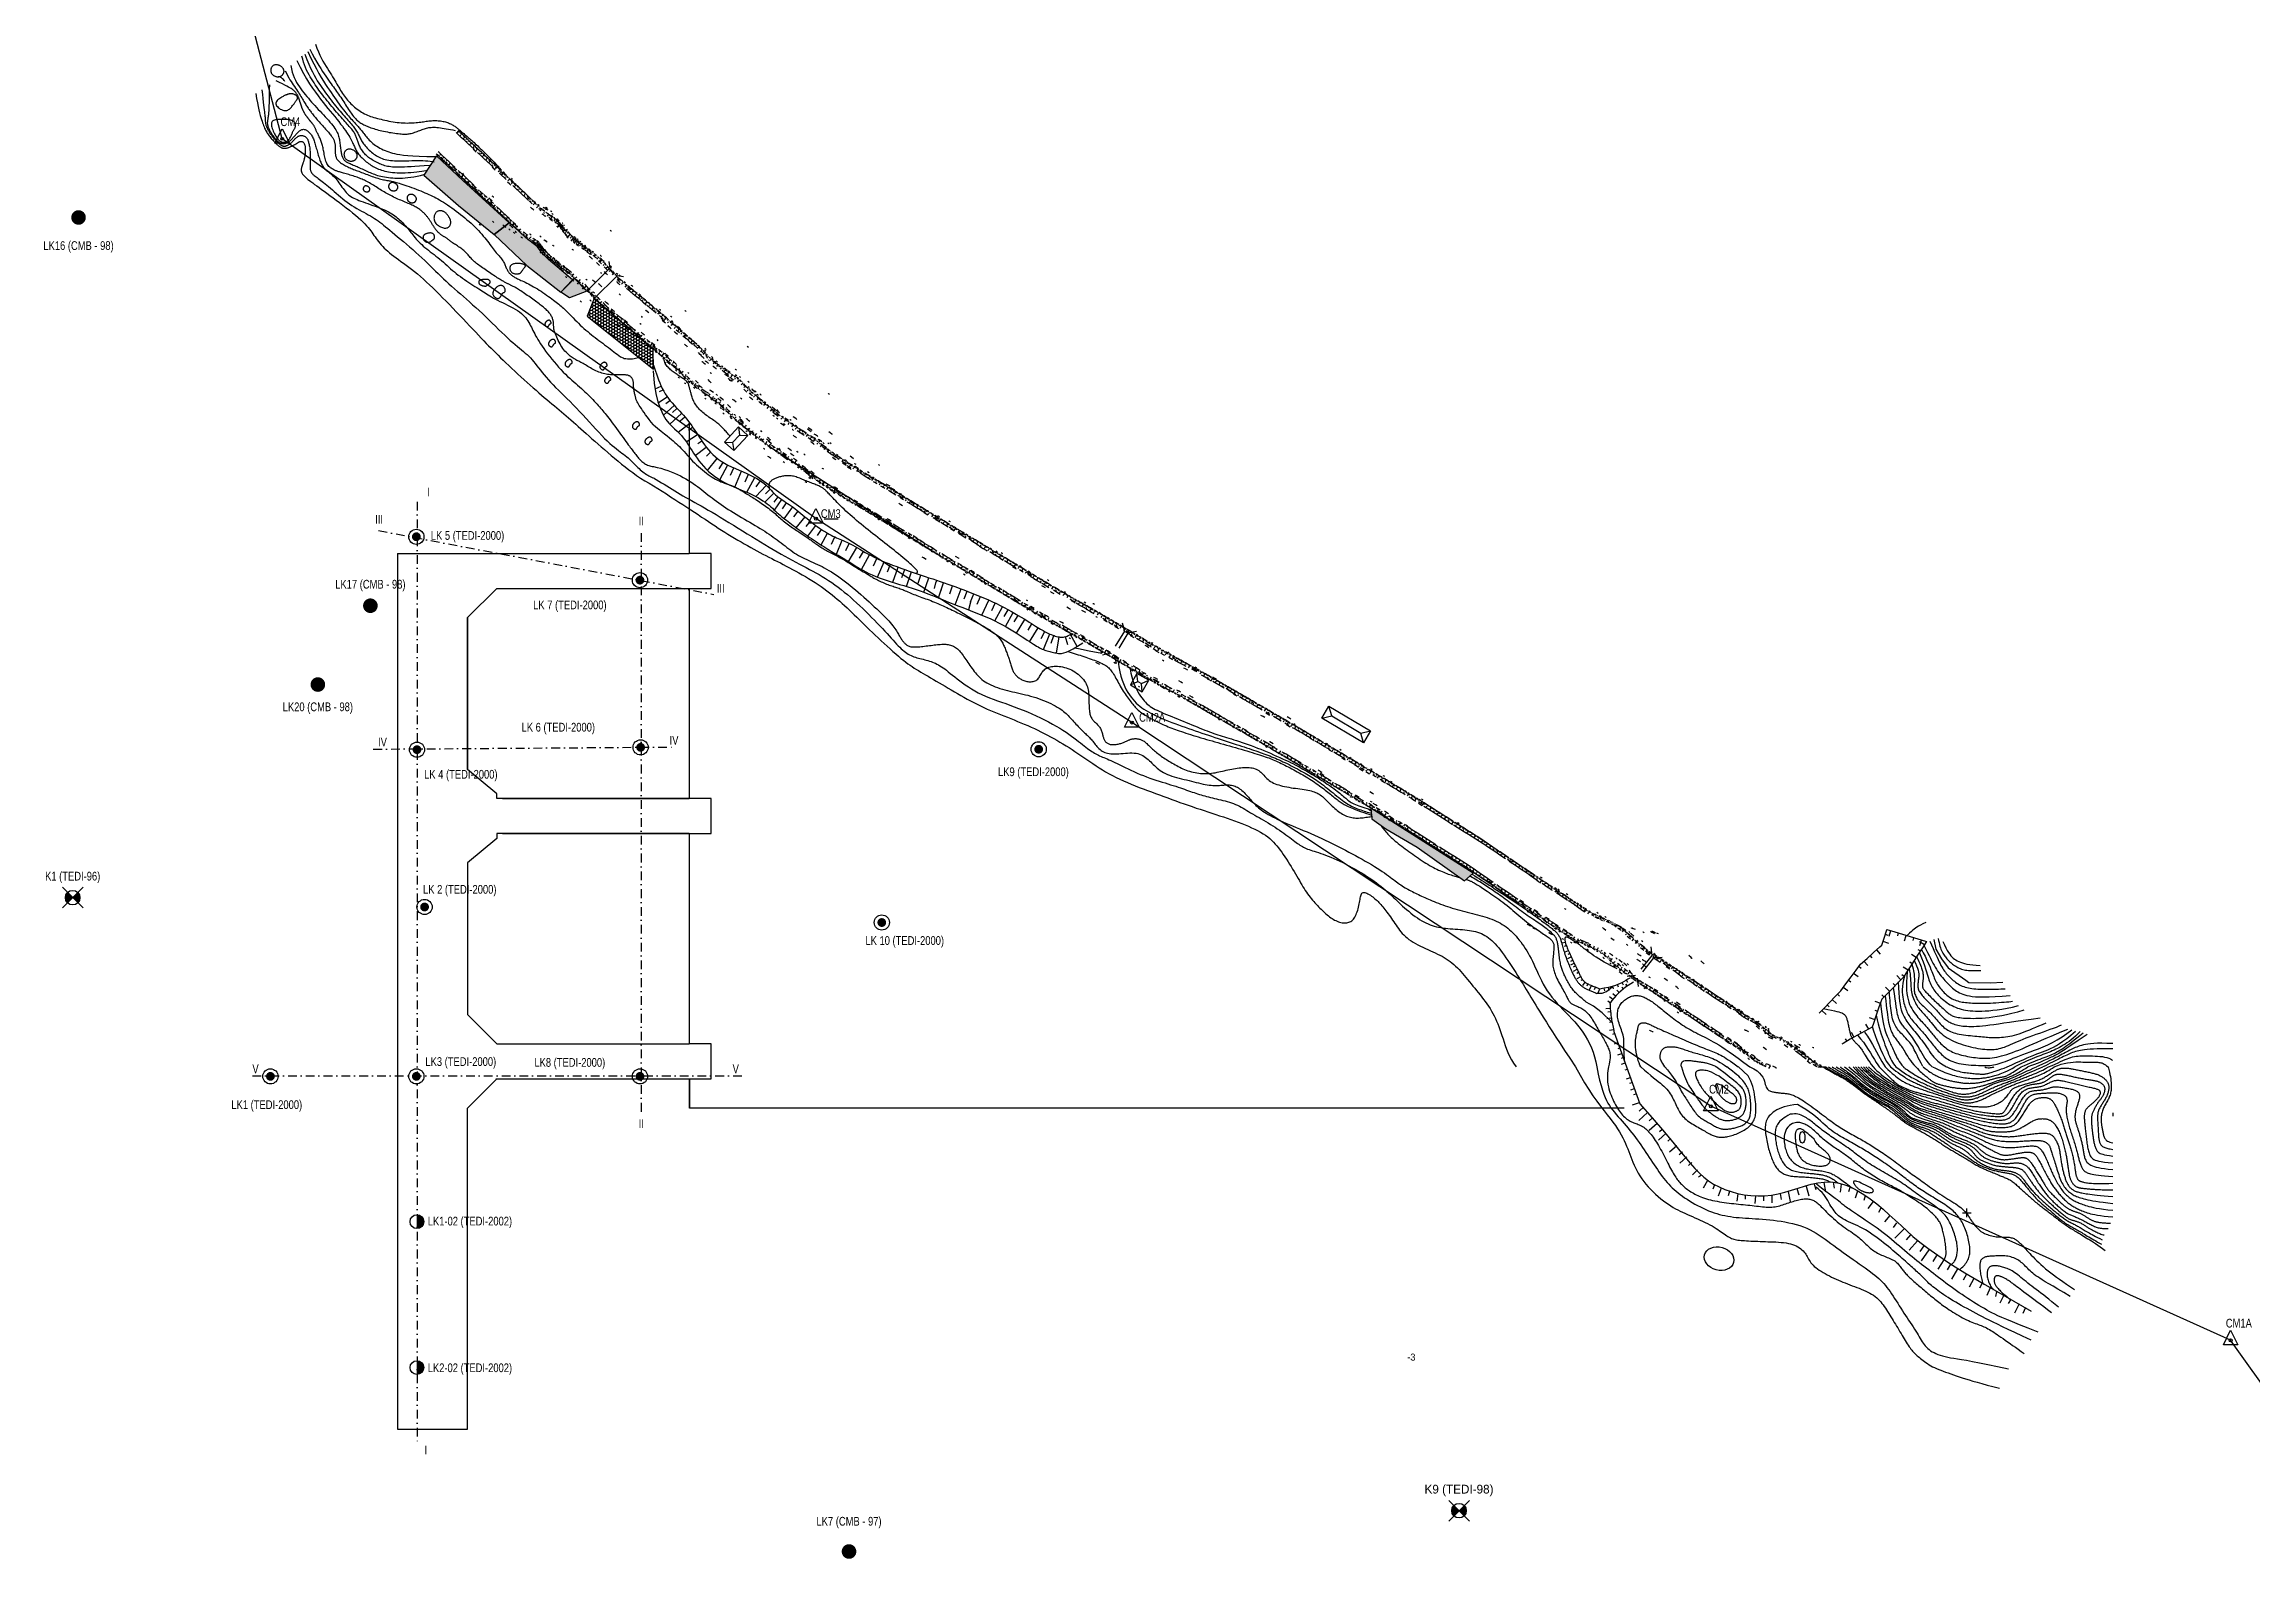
# Model space of a CAD drawing. Header units: millimetres. Extents: x 501029 to 503193, y 1805862 to 1807132.
# Drawn here: x 501691 to 502448, y 1806282 to 1806800 of the extents above; entities that cross this region are included whole.
import ezdxf
from ezdxf.enums import TextEntityAlignment as Align

# ---------------------------------------------------------------- set-up
doc = ezdxf.new("R2010")
doc.units = ezdxf.units.MM
doc.header["$LTSCALE"] = 12
doc.header["$MEASUREMENT"] = 0
for name, pattern in [('DASHDOT2', [0.5, 0.25, -0.125, 0, -0.125]), ('DASHED', [0.75, 0.5, -0.25]), ('HIDDEN', [0.375, 0.25, -0.125])]:
    doc.linetypes.add(name, pattern=pattern)
doc.layers.get('0').update_dxf_attribs({"linetype": 'CONTINUOUS'})
for name, color, linetype in [('3', 7, 'CONTINUOUS'), ('30', 7, 'CONTINUOUS'), ('31', 7, 'CONTINUOUS'), ('BIEN_TON_TAO_BAI', 2, 'CONTINUOUS'), ('BOREHOLE', 7, 'CONTINUOUS'), ('CTRINH', 7, 'CONTINUOUS'), ('DM0', 7, 'CONTINUOUS'), ('DM1', 4, 'CONTINUOUS'), ('DMO', 7, 'CONTINUOUS'), ('FRAME', 1, 'CONTINUOUS'), ('HATCH', 8, 'CONTINUOUS'), ('KHUNG', 7, 'CONTINUOUS'), ('TEXT', 4, 'CONTINUOUS')]:
    doc.layers.add(name, color=color, linetype=linetype)
doc.styles.add('STYLE1', font='Vhavan.ttf')
doc.styles.add('TXT3', font='vn_vni.shx', dxfattribs={"width": 0.8})

msp = doc.modelspace()

# ---------------------------------------------------------------- texts
at = {"layer": 'BOREHOLE', "linetype": 'Continuous', "style": 'TXT3', "width": 0.8}
for s, p in [('CM4', (501775.59, 1806772.32, -8.77)), ('CM3', (501960.74, 1806638.05, 7.84)), ('CM2A', (502070.85, 1806568.26, 7.84)), ('CM2', (502265.08, 1806440.9, -8.77)), ('CM1A', (502443.19, 1806360.74, -8.77))]:
    msp.add_text(s, height=3, dxfattribs=at).set_placement(p, align=Align.CENTER)
for s, p in [('LK16 (CMB - 98)', (501703, 1806731)), ('LK17 (CMB - 98)', (501803, 1806615)), ('LK20 (CMB - 98)', (501785, 1806573)), ('K1 (TEDI-96)', (501701, 1806515)), ('LK7 (CMB - 97)', (501967, 1806294))]:
    msp.add_text(s, height=3, dxfattribs=at).set_placement(p, align=Align.MIDDLE)
for s, p in [('LK 5 (TEDI-2000)', (501823.72, 1806630.58)), ('LK 7 (TEDI-2000)', (501858.78, 1806606.78)), ('LK 6 (TEDI-2000)', (501854.81, 1806564.89)), ('LK 4 (TEDI-2000)', (501821.42, 1806548.75)), ('LK9 (TEDI-2000)', (502018.05, 1806549.63)), ('LK 2 (TEDI-2000)', (501821.05, 1806509.34)), ('LK 10 (TEDI-2000)', (501972.62, 1806491.81)), ('LK3 (TEDI-2000)', (501821.85, 1806450.34)), ('LK8 (TEDI-2000)', (501859.2, 1806450.06)), ('LK1 (TEDI-2000)', (501755.37, 1806435.59)), ('LK1-02 (TEDI-2002)', (501822.66, 1806395.7)), ('LK2-02 (TEDI-2002)', (501822.66, 1806345.45))]:
    msp.add_text(s, height=3, dxfattribs=at).set_placement(p)
at = {"layer": 'BOREHOLE', "color": 1, "linetype": 'Continuous', "style": 'STYLE1'}
msp.add_text('-3', height=2.4, dxfattribs=at).set_placement((502158.23, 1806349.41))
at = {"layer": 'BOREHOLE', "color": 3, "linetype": 'Continuous', "style": 'STYLE1'}
msp.add_text('K9 (TEDI-98)', height=3, dxfattribs=at).set_placement((502176, 1806305), align=Align.MIDDLE)
at = {"layer": 'CTRINH', "color": 3, "linetype": 'Continuous', "style": 'TXT3', "width": 0.8}
for s, p in [('I', (501822.4, 1806645.47)), ('III', (501804.64, 1806636.1)), ('II', (501894.95, 1806635.51)), ('III', (501921.69, 1806612.43)), ('IV', (501805.64, 1806559.84)), ('IV', (501905.53, 1806560.43)), ('V', (501762.58, 1806447.86)), ('V', (501927.12, 1806447.86)), ('II', (501894.95, 1806429.05)), ('I', (501821.57, 1806317.28))]:
    msp.add_text(s, height=3, dxfattribs=at).set_placement(p)

# ---------------------------------------------------------------- blocks, each defined once
blk = doc.blocks.new('A$C522213E8')
at = {"layer": 'CTRINH', "linetype": 'Continuous'}
blk.add_hatch(color=4, dxfattribs=at).paths.add_polyline_path([(2.41, 4.72), (2.41, 0, 0.408472), (4.72, 2.36, 0.408472)])
at = {"layer": 'CTRINH', "color": 4, "linetype": 'Continuous', "elevation": 5.55, "flags": 128}
blk.add_lwpolyline([(2.41, 4.74), (2.41, 0)], dxfattribs=at)
at = {"layer": 'CTRINH', "color": 4, "linetype": 'Continuous'}
blk.add_circle((2.36, 2.36, 5.55), 2.36, dxfattribs=at)
blk = doc.blocks.new('PVI - Metric')
at = {"color": 0, "linetype": 'ByBlock', "lineweight": -2}
blk.add_lwpolyline([(-2.5, -1.53), (0, 3.47), (2.5, -1.53)], close=True, dxfattribs=at)
blk.add_circle((0, 0), 0.5, dxfattribs=at)

# ---------------------------------------------------------------- hatches: boundary and pattern name
at = {"layer": 'DM1'}
h = msp.add_hatch(dxfattribs=at)
h.set_pattern_fill('HONEY', color=256, scale=3, style=0)
h.paths.add_polyline_path([(502145.84, 1806538.65), (502146.15, 1806535.05), (502150.88, 1806531.6), (502161.62, 1806525.34), (502177.86, 1806513.72), (502180.8, 1806516.4)])
at = {"layer": 'HATCH', "linetype": 'Continuous'}
h = msp.add_hatch(color=3, dxfattribs=at)
h.paths.add_polyline_path([(501701, 1806508), (501699.23, 1806509.77, 0.198912), (501698.5, 1806508, 0.198912), (501699.23, 1806506.23)])
h.paths.add_polyline_path([(501702.77, 1806509.77), (501701, 1806508), (501702.77, 1806506.23, 0.198912), (501703.5, 1806508, 0.198912)])
h = msp.add_hatch(color=3, dxfattribs=at)
h.paths.add_polyline_path([(502176, 1806298), (502174.23, 1806299.77, 0.198912), (502173.5, 1806298, 0.198912), (502174.23, 1806296.23)])
h.paths.add_polyline_path([(502178.5, 1806298, 0.198912), (502177.77, 1806299.77), (502176, 1806298), (502177.77, 1806296.23, 0.198912)])
at = {"layer": 'TEXT', "linetype": 'Continuous'}
h = msp.add_hatch(dxfattribs=at)
h.set_pattern_fill('HONEY', color=256, scale=5, style=0)
h.paths.add_polyline_path([(501834.65, 1806753.64), (501825.67, 1806762.17), (501821.29, 1806755.47), (501833.21, 1806745.06), (501845.39, 1806735.22), (501850.58, 1806739.16)])
h.paths.add_polyline_path([(501860.28, 1806730.99), (501856.26, 1806734.03), (501852.13, 1806737.87), (501850.58, 1806739.16), (501845.39, 1806735.22), (501856.61, 1806724.52), (501868.25, 1806715.4), (501872.29, 1806719.67), (501864.05, 1806726.65), (501861.9, 1806728.76)])
h.paths.add_polyline_path([(501872.95, 1806720.09), (501868.25, 1806715.4), (501871.21, 1806713.45), (501877.19, 1806715.81)])
h = msp.add_hatch(dxfattribs=at)
h.set_pattern_fill('HONEY', color=256, scale=5, style=0)
h.paths.add_polyline_path([(501888.72, 1806705.42), (501888.52, 1806705.58), (501888.06, 1806705.96), (501887.6, 1806706.34), (501887.3, 1806706.59), (501887.33, 1806706.62), (501886.49, 1806707.35), (501886.44, 1806707.3), (501886.21, 1806707.49), (501885.98, 1806707.68), (501886.04, 1806707.74), (501885.13, 1806708.52), (501885.06, 1806708.44), (501884.82, 1806708.64), (501884.6, 1806708.83), (501884.67, 1806708.92), (501881.94, 1806711.27), (501881.89, 1806711.22), (501881.89, 1806711.22), (501881.89, 1806711.22), (501881.94, 1806711.27), (501879.7, 1806713.21), (501877.31, 1806707.24), (501899.96, 1806688.99), (501899.87, 1806695.79)])

# ---------------------------------------------------------------- linework, layer by layer
at = {"layer": '3', "linetype": 'Continuous'}
for p, q in [((501833.16, 1806769.37, 7.56), (501832.42, 1806770.06, 7.59)), ((501833.23, 1806770.67, 7.58), (501832.55, 1806769.94, 7.58)), ((501833.17, 1806770.73, 7.65), (501833.1, 1806770.79, 7.65)), ((501833.39, 1806770.52, 7.64), (501833.11, 1806770.23, 7.64)), ((501834.25, 1806768.34, 7.52), (501833.16, 1806769.37, 7.56)), ((501833.61, 1806770.32, 7.63), (501833.17, 1806770.73, 7.65)), ((501834.04, 1806769.91, 7.61), (501833.61, 1806770.32, 7.63)), ((501834.02, 1806769.25, 7.54), (501833.67, 1806768.89, 7.54)), ((501833.83, 1806770.11, 7.62), (501833.69, 1806769.97, 7.62)), ((501834.26, 1806769.7, 7.61), (501833.99, 1806769.41, 7.61)), ((501834.48, 1806769.5, 7.6), (501834.04, 1806769.91, 7.61)), ((501835.35, 1806767.32, 7.48), (501834.25, 1806768.34, 7.52)), ((501834.92, 1806769.09, 7.58), (501834.48, 1806769.5, 7.6)), ((501834.7, 1806769.29, 7.59), (501834.56, 1806769.15, 7.59)), ((501835.42, 1806768.62, 7.5), (501834.74, 1806767.89, 7.5)), ((501835.14, 1806768.88, 7.57), (501834.87, 1806768.59, 7.57)), ((501835.36, 1806768.68, 7.56), (501834.92, 1806769.09, 7.58)), ((501836.44, 1806766.29, 7.44), (501835.35, 1806767.32, 7.48)), ((501835.8, 1806768.27, 7.55), (501835.36, 1806768.68, 7.56)), ((501835.58, 1806768.47, 7.55), (501835.44, 1806768.33, 7.55)), ((501836.01, 1806768.06, 7.54), (501835.74, 1806767.77, 7.54)), ((501836.23, 1806767.86, 7.53), (501835.8, 1806768.27, 7.55)), ((501836.21, 1806767.2, 7.46), (501835.86, 1806766.84, 7.46)), ((501836.67, 1806767.45, 7.51), (501836.23, 1806767.86, 7.53)), ((501836.45, 1806767.65, 7.52), (501836.32, 1806767.51, 7.52)), ((501837.54, 1806765.27, 7.39), (501836.44, 1806766.29, 7.44)), ((501836.89, 1806767.24, 7.5), (501836.62, 1806766.95, 7.5)), ((501837.11, 1806767.04, 7.5), (501836.67, 1806767.45, 7.51)), ((501837.61, 1806766.57, 7.42), (501836.93, 1806765.84, 7.42)), ((501837.55, 1806766.63, 7.48), (501837.11, 1806767.04, 7.5)), ((501837.33, 1806766.83, 7.49), (501837.19, 1806766.69, 7.49)), ((501837.77, 1806766.42, 7.47), (501837.49, 1806766.13, 7.47)), ((501837.98, 1806766.22, 7.46), (501837.55, 1806766.63, 7.48)), ((501838.42, 1806765.81, 7.45), (501837.98, 1806766.22, 7.46)), ((501838.2, 1806766.01, 7.45), (501838.07, 1806765.87, 7.45)), ((501825.68, 1806762.69, 7), (501825.59, 1806762.78, 7)), ((501826.12, 1806762.28, 6.98), (501825.68, 1806762.69, 7)), ((501826.03, 1806762.65, 6.99), (501825.89, 1806762.5, 6.99)), ((501826.56, 1806761.87, 6.97), (501826.12, 1806762.28, 6.98)), ((501826.56, 1806763.24, 7.05), (501826.27, 1806763.51, 7.06)), ((501826.59, 1806762.39, 6.97), (501826.32, 1806762.1, 6.97)), ((501827.65, 1806762.22, 7.01), (501826.56, 1806763.24, 7.05)), ((501827, 1806761.46, 6.95), (501826.56, 1806761.87, 6.97)), ((501827.1, 1806762.73, 7.03), (501826.76, 1806762.36, 7.03)), ((501826.9, 1806761.82, 6.96), (501826.76, 1806761.68, 6.96)), ((501827.43, 1806761.05, 6.93), (501827, 1806761.46, 6.95)), ((501827.46, 1806761.57, 6.94), (501827.19, 1806761.28, 6.94)), ((501827.87, 1806760.64, 6.92), (501827.43, 1806761.05, 6.93)), ((501828.2, 1806761.7, 6.99), (501827.52, 1806760.97, 6.99)), ((501827.78, 1806761.01, 6.92), (501827.64, 1806760.86, 6.92)), ((501828.75, 1806761.19, 6.97), (501827.65, 1806762.22, 7.01)), ((501828.31, 1806760.23, 6.9), (501827.87, 1806760.64, 6.92)), ((501828.34, 1806760.75, 6.91), (501828.07, 1806760.46, 6.91)), ((501828.75, 1806759.82, 6.88), (501828.31, 1806760.23, 6.9)), ((501828.65, 1806760.19, 6.89), (501828.52, 1806760.04, 6.89)), ((501829.84, 1806760.17, 6.93), (501828.75, 1806761.19, 6.97)), ((501829.19, 1806759.41, 6.87), (501828.75, 1806759.82, 6.88)), ((501829.22, 1806759.93, 6.88), (501828.94, 1806759.64, 6.88)), ((501829.29, 1806760.68, 6.95), (501828.95, 1806760.31, 6.95)), ((501829.62, 1806759, 6.85), (501829.19, 1806759.41, 6.87)), ((501829.53, 1806759.37, 6.86), (501829.39, 1806759.22, 6.86)), ((501830.06, 1806758.59, 6.83), (501829.62, 1806759, 6.85)), ((501830.39, 1806759.66, 6.91), (501829.71, 1806758.92, 6.91)), ((501830.09, 1806759.11, 6.84), (501829.82, 1806758.82, 6.84)), ((501830.94, 1806759.14, 6.88), (501829.84, 1806760.17, 6.93)), ((501830.5, 1806758.18, 6.82), (501830.06, 1806758.59, 6.83)), ((501830.4, 1806758.55, 6.82), (501830.27, 1806758.4, 6.82)), ((501832.03, 1806758.12, 6.84), (501830.94, 1806759.14, 6.88)), ((501831.48, 1806758.63, 6.86), (501831.14, 1806758.26, 6.86)), ((501838.63, 1806764.24, 7.35), (501837.54, 1806765.27, 7.39)), ((501838.39, 1806765.15, 7.38), (501838.05, 1806764.79, 7.38)), ((501838.64, 1806765.6, 7.44), (501838.37, 1806765.31, 7.44)), ((501838.86, 1806765.4, 7.43), (501838.42, 1806765.81, 7.45)), ((501839.3, 1806764.99, 7.41), (501838.86, 1806765.4, 7.43)), ((501839.08, 1806765.19, 7.42), (501838.94, 1806765.05, 7.42)), ((501839.8, 1806764.52, 7.33), (501839.12, 1806763.79, 7.33)), ((501839.52, 1806764.78, 7.4), (501839.24, 1806764.49, 7.4)), ((501840.82, 1806762.19, 7.27), (501839.73, 1806763.22, 7.31)), ((501840.17, 1806764.17, 7.38), (501839.74, 1806764.58, 7.39)), ((501839.95, 1806764.37, 7.39), (501839.82, 1806764.23, 7.39)), ((501840.39, 1806763.96, 7.37), (501840.12, 1806763.67, 7.37)), ((501840.61, 1806763.76, 7.36), (501840.17, 1806764.17, 7.38)), ((501840.59, 1806763.1, 7.29), (501840.24, 1806762.74, 7.29)), ((501841.05, 1806763.35, 7.34), (501840.61, 1806763.76, 7.36)), ((501840.83, 1806763.55, 7.35), (501840.69, 1806763.41, 7.35)), ((501841.92, 1806761.17, 7.23), (501840.82, 1806762.19, 7.27)), ((501841.27, 1806763.14, 7.34), (501841, 1806762.85, 7.34)), ((501841.49, 1806762.94, 7.33), (501841.05, 1806763.35, 7.34)), ((501841.99, 1806762.47, 7.25), (501841.31, 1806761.74, 7.25)), ((501841.93, 1806762.53, 7.31), (501841.49, 1806762.94, 7.33)), ((501841.71, 1806762.73, 7.32), (501841.57, 1806762.59, 7.32)), ((501842.14, 1806762.32, 7.3), (501841.87, 1806762.03, 7.3)), ((501843.01, 1806760.15, 7.18), (501841.92, 1806761.17, 7.23)), ((501842.36, 1806762.12, 7.29), (501841.93, 1806762.53, 7.31)), ((501842.8, 1806761.71, 7.28), (501842.36, 1806762.12, 7.29)), ((501842.77, 1806761.05, 7.21), (501842.43, 1806760.69, 7.21)), ((501842.58, 1806761.92, 7.29), (501842.45, 1806761.77, 7.29)), ((501843.02, 1806761.5, 7.27), (501842.75, 1806761.21, 7.27)), ((501843.24, 1806761.3, 7.26), (501842.8, 1806761.71, 7.28)), ((501844.11, 1806759.12, 7.14), (501843.01, 1806760.15, 7.18)), ((501843.68, 1806760.89, 7.25), (501843.24, 1806761.3, 7.26)), ((501843.46, 1806761.09, 7.25), (501843.32, 1806760.95, 7.25)), ((501844.18, 1806760.42, 7.17), (501843.5, 1806759.69, 7.17)), ((501843.9, 1806760.69, 7.24), (501843.62, 1806760.39, 7.24)), ((501844.11, 1806760.48, 7.23), (501843.68, 1806760.89, 7.25)), ((501844.55, 1806760.07, 7.21), (501844.11, 1806760.48, 7.23)), ((501845.2, 1806758.1, 7.1), (501844.11, 1806759.12, 7.14)), ((501844.33, 1806760.27, 7.22), (501844.2, 1806760.13, 7.22)), ((501844.77, 1806759.86, 7.2), (501844.5, 1806759.57, 7.2)), ((501844.99, 1806759.66, 7.2), (501844.55, 1806760.07, 7.21)), ((501844.96, 1806759, 7.12), (501844.62, 1806758.64, 7.12)), ((501845.43, 1806759.25, 7.18), (501844.99, 1806759.66, 7.2)), ((501845.21, 1806759.46, 7.19), (501845.07, 1806759.31, 7.19)), ((501845.65, 1806759.05, 7.17), (501845.37, 1806758.75, 7.17)), ((501845.87, 1806758.84, 7.16), (501845.43, 1806759.25, 7.18)), ((501846.37, 1806758.37, 7.08), (501845.69, 1806757.64, 7.08)), ((501846.09, 1806758.64, 7.15), (501845.95, 1806758.49, 7.15)), ((501846.74, 1806758.02, 7.13), (501846.3, 1806758.43, 7.14)), ((501830.94, 1806757.77, 6.8), (501830.5, 1806758.18, 6.82)), ((501830.97, 1806758.29, 6.81), (501830.69, 1806758, 6.81)), ((501831.37, 1806757.36, 6.78), (501830.94, 1806757.77, 6.8)), ((501831.28, 1806757.73, 6.79), (501831.14, 1806757.58, 6.79)), ((501831.81, 1806756.96, 6.76), (501831.37, 1806757.36, 6.78)), ((501831.84, 1806757.47, 6.77), (501831.57, 1806757.18, 6.77)), ((501832.58, 1806757.6, 6.82), (501831.89, 1806756.88, 6.82)), ((501832.16, 1806756.91, 6.76), (501832.02, 1806756.76, 6.76)), ((501832.69, 1806756.14, 6.73), (501832.25, 1806756.54, 6.75)), ((501832.72, 1806756.65, 6.74), (501832.45, 1806756.36, 6.74)), ((501833.13, 1806755.73, 6.71), (501832.69, 1806756.14, 6.73)), ((501833.03, 1806756.09, 6.72), (501832.89, 1806755.94, 6.72)), ((501834.22, 1806756.07, 6.76), (501833.13, 1806757.09, 6.8)), ((501833.56, 1806755.31, 6.7), (501833.13, 1806755.73, 6.71)), ((501833.59, 1806755.83, 6.71), (501833.32, 1806755.54, 6.71)), ((501833.67, 1806756.58, 6.78), (501833.33, 1806756.22, 6.78)), ((501834, 1806754.91, 6.68), (501833.56, 1806755.31, 6.7)), ((501833.91, 1806755.27, 6.69), (501833.77, 1806755.12, 6.69)), ((501834.44, 1806754.5, 6.66), (501834, 1806754.91, 6.68)), ((501834.77, 1806755.56, 6.74), (501834.09, 1806754.83, 6.74)), ((501834.47, 1806755.01, 6.67), (501834.2, 1806754.72, 6.67)), ((501835.31, 1806755.04, 6.72), (501834.22, 1806756.07, 6.76)), ((501834.88, 1806754.09, 6.65), (501834.44, 1806754.5, 6.66)), ((501834.78, 1806754.45, 6.66), (501834.65, 1806754.3, 6.66)), ((501835.32, 1806753.68, 6.63), (501834.88, 1806754.09, 6.65)), ((501835.35, 1806754.2, 6.64), (501835.07, 1806753.9, 6.64)), ((501836.41, 1806754.02, 6.67), (501835.31, 1806755.04, 6.72)), ((501835.75, 1806753.27, 6.61), (501835.32, 1806753.68, 6.63)), ((501835.86, 1806754.53, 6.7), (501835.52, 1806754.17, 6.7)), ((501835.66, 1806753.63, 6.62), (501835.52, 1806753.48, 6.62)), ((501836.19, 1806752.86, 6.6), (501835.75, 1806753.27, 6.61)), ((501836.22, 1806753.38, 6.61), (501835.95, 1806753.08, 6.61)), ((501836.63, 1806752.45, 6.58), (501836.19, 1806752.86, 6.6)), ((501836.96, 1806753.51, 6.65), (501836.27, 1806752.78, 6.65)), ((501836.53, 1806752.81, 6.59), (501836.4, 1806752.66, 6.59)), ((501837.5, 1806752.99, 6.63), (501836.41, 1806754.02, 6.67)), ((501837.07, 1806752.04, 6.56), (501836.63, 1806752.45, 6.58)), ((501837.1, 1806752.55, 6.57), (501836.82, 1806752.26, 6.57)), ((501837.5, 1806751.63, 6.55), (501837.07, 1806752.04, 6.56)), ((501837.41, 1806751.99, 6.56), (501837.27, 1806751.84, 6.56)), ((501838.6, 1806751.97, 6.59), (501837.5, 1806752.99, 6.63)), ((501837.94, 1806751.22, 6.53), (501837.5, 1806751.63, 6.55)), ((501837.97, 1806751.74, 6.54), (501837.7, 1806751.44, 6.54)), ((501838.05, 1806752.48, 6.61), (501837.71, 1806752.12, 6.61)), ((501838.38, 1806750.81, 6.51), (501837.94, 1806751.22, 6.53)), ((501838.29, 1806751.17, 6.52), (501838.15, 1806751.02, 6.52)), ((501839.15, 1806751.46, 6.57), (501838.46, 1806750.73, 6.57)), ((501838.85, 1806750.92, 6.51), (501838.58, 1806750.62, 6.51)), ((501846.52, 1806758.23, 7.14), (501846.25, 1806757.93, 7.14)), ((501847.15, 1806756.95, 7.04), (501846.81, 1806756.59, 7.04)), ((501846.96, 1806757.82, 7.12), (501846.82, 1806757.67, 7.12)), ((501847.4, 1806757.41, 7.1), (501847.12, 1806757.11, 7.1)), ((501847.62, 1806757.2, 7.1), (501847.18, 1806757.61, 7.11)), ((501848.05, 1806756.79, 7.08), (501847.62, 1806757.2, 7.1)), ((501847.84, 1806757, 7.09), (501847.7, 1806756.85, 7.09)), ((501848.56, 1806756.32, 7), (501847.87, 1806755.59, 7)), ((501848.27, 1806756.58, 7.07), (501848, 1806756.29, 7.07)), ((501849.57, 1806753.99, 6.95), (501848.48, 1806755.02, 6.98)), ((501848.93, 1806755.97, 7.05), (501848.49, 1806756.38, 7.07)), ((501848.71, 1806756.17, 7.06), (501848.57, 1806756.03, 7.06)), ((501849.15, 1806755.76, 7.04), (501848.87, 1806755.47, 7.04)), ((501849.37, 1806755.56, 7.04), (501848.93, 1806755.97, 7.05)), ((501849.34, 1806754.9, 6.97), (501848.99, 1806754.54, 6.97)), ((501849.8, 1806755.15, 7.02), (501849.37, 1806755.56, 7.04)), ((501849.58, 1806755.35, 7.03), (501849.45, 1806755.21, 7.03)), ((501850.02, 1806754.94, 7.01), (501849.75, 1806754.65, 7.01)), ((501850.24, 1806754.74, 7.01), (501849.8, 1806755.15, 7.02)), ((501850.74, 1806754.26, 6.93), (501850.06, 1806753.54, 6.93)), ((501850.46, 1806754.53, 7), (501850.32, 1806754.38, 7)), ((501850.89, 1806754.12, 6.99), (501850.62, 1806753.83, 6.99)), ((501851.11, 1806753.91, 6.98), (501850.68, 1806754.32, 6.99)), ((501851.55, 1806753.5, 6.96), (501851.11, 1806753.91, 6.98)), ((501851.52, 1806752.84, 6.89), (501851.18, 1806752.48, 6.89)), ((501851.33, 1806753.71, 6.97), (501851.19, 1806753.56, 6.97)), ((501851.77, 1806753.3, 6.96), (501851.49, 1806753, 6.96)), ((501851.99, 1806753.09, 6.95), (501851.55, 1806753.5, 6.96)), ((501852.85, 1806750.91, 6.84), (501851.76, 1806751.94, 6.88)), ((501852.2, 1806752.89, 6.94), (501852.07, 1806752.74, 6.94)), ((501852.93, 1806752.21, 6.86), (501852.24, 1806751.48, 6.86)), ((501852.64, 1806752.47, 6.93), (501852.37, 1806752.18, 6.93)), ((501852.86, 1806752.27, 6.92), (501852.42, 1806752.68, 6.94)), ((501853.94, 1806749.88, 6.81), (501852.85, 1806750.91, 6.84)), ((501853.3, 1806751.86, 6.91), (501852.86, 1806752.27, 6.92)), ((501853.08, 1806752.06, 6.92), (501852.94, 1806751.92, 6.92)), ((501853.51, 1806751.65, 6.9), (501853.24, 1806751.36, 6.9)), ((501853.73, 1806751.45, 6.89), (501853.3, 1806751.86, 6.91)), ((501854.17, 1806751.03, 6.88), (501853.73, 1806751.45, 6.89)), ((501853.95, 1806751.24, 6.89), (501853.82, 1806751.09, 6.89)), ((501854.39, 1806750.83, 6.87), (501854.11, 1806750.54, 6.87)), ((501854.61, 1806750.62, 6.87), (501854.17, 1806751.03, 6.88)), ((501839.26, 1806749.99, 6.48), (501838.82, 1806750.4, 6.5)), ((501839.16, 1806750.35, 6.49), (501839.03, 1806750.2, 6.49)), ((501839.72, 1806750.1, 6.47), (501839.45, 1806749.8, 6.47)), ((501840.13, 1806749.17, 6.45), (501839.69, 1806749.58, 6.46)), ((501840.24, 1806750.43, 6.53), (501839.9, 1806750.07, 6.53)), ((501840.04, 1806749.53, 6.46), (501839.9, 1806749.38, 6.46)), ((501840.57, 1806748.76, 6.43), (501840.13, 1806749.17, 6.45)), ((501840.6, 1806749.27, 6.44), (501840.33, 1806748.98, 6.44)), ((501841.33, 1806749.41, 6.49), (501840.65, 1806748.68, 6.49)), ((501840.91, 1806748.71, 6.43), (501840.77, 1806748.56, 6.43)), ((501841.44, 1806747.93, 6.4), (501841.01, 1806748.34, 6.42)), ((501841.47, 1806748.45, 6.41), (501841.2, 1806748.16, 6.41)), ((501841.88, 1806747.52, 6.39), (501841.44, 1806747.93, 6.4)), ((501841.79, 1806747.89, 6.4), (501841.65, 1806747.74, 6.4)), ((501842.97, 1806747.87, 6.43), (501841.88, 1806748.89, 6.47)), ((501842.32, 1806747.11, 6.37), (501841.88, 1806747.52, 6.39)), ((501842.35, 1806747.63, 6.38), (501842.08, 1806747.34, 6.38)), ((501842.43, 1806748.38, 6.45), (501842.09, 1806748.01, 6.45)), ((501842.75, 1806746.7, 6.36), (501842.32, 1806747.11, 6.37)), ((501842.66, 1806747.06, 6.37), (501842.52, 1806746.92, 6.37)), ((501843.52, 1806747.35, 6.42), (501842.84, 1806746.62, 6.42)), ((501843.22, 1806746.81, 6.35), (501842.95, 1806746.52, 6.35)), ((501843.63, 1806745.88, 6.33), (501843.19, 1806746.29, 6.34)), ((501843.53, 1806746.24, 6.34), (501843.4, 1806746.1, 6.34)), ((501844.06, 1806745.47, 6.32), (501843.63, 1806745.88, 6.33)), ((501844.1, 1806745.99, 6.32), (501843.82, 1806745.7, 6.32)), ((501844.5, 1806745.06, 6.3), (501844.06, 1806745.47, 6.32)), ((501845.16, 1806745.81, 6.36), (501844.07, 1806746.84, 6.4)), ((501844.61, 1806746.32, 6.38), (501844.27, 1806745.96, 6.38)), ((501844.41, 1806745.42, 6.31), (501844.27, 1806745.27, 6.31)), ((501844.97, 1806745.17, 6.3), (501844.69, 1806744.88, 6.3)), ((501845.37, 1806744.24, 6.28), (501844.94, 1806744.65, 6.29)), ((501845.7, 1806745.3, 6.35), (501845.02, 1806744.57, 6.35)), ((501845.28, 1806744.6, 6.28), (501845.14, 1806744.45, 6.28)), ((501845.81, 1806743.82, 6.26), (501845.37, 1806744.24, 6.28)), ((501845.84, 1806744.34, 6.27), (501845.57, 1806744.05, 6.27)), ((501846.25, 1806743.41, 6.25), (501845.81, 1806743.82, 6.26)), ((501846.15, 1806743.77, 6.25), (501846.02, 1806743.63, 6.25)), ((501847.34, 1806743.75, 6.29), (501846.25, 1806744.78, 6.33)), ((501846.68, 1806743, 6.23), (501846.25, 1806743.41, 6.25)), ((501846.72, 1806743.52, 6.24), (501846.44, 1806743.23, 6.24)), ((501846.79, 1806744.27, 6.31), (501846.45, 1806743.9, 6.31)), ((501847.89, 1806743.24, 6.28), (501847.2, 1806742.51, 6.28)), ((501848.43, 1806742.73, 6.26), (501847.34, 1806743.75, 6.29)), ((501853.7, 1806750.79, 6.83), (501853.36, 1806750.42, 6.83)), ((501855.03, 1806748.85, 6.77), (501853.94, 1806749.88, 6.81)), ((501855.11, 1806750.15, 6.79), (501854.42, 1806749.42, 6.79)), ((501855.04, 1806750.21, 6.85), (501854.61, 1806750.62, 6.87)), ((501854.83, 1806750.42, 6.86), (501854.69, 1806750.27, 6.86)), ((501855.26, 1806750.01, 6.85), (501854.99, 1806749.72, 6.85)), ((501856.12, 1806747.82, 6.74), (501855.03, 1806748.85, 6.77)), ((501855.48, 1806749.8, 6.84), (501855.04, 1806750.21, 6.85)), ((501855.92, 1806749.39, 6.83), (501855.48, 1806749.8, 6.84)), ((501855.89, 1806748.73, 6.76), (501855.54, 1806748.37, 6.76)), ((501855.7, 1806749.59, 6.83), (501855.56, 1806749.45, 6.83)), ((501856.13, 1806749.18, 6.82), (501855.86, 1806748.89, 6.82)), ((501856.35, 1806748.98, 6.81), (501855.92, 1806749.39, 6.83)), ((501857.22, 1806746.79, 6.71), (501856.12, 1806747.82, 6.74)), ((501856.79, 1806748.57, 6.8), (501856.35, 1806748.98, 6.81)), ((501856.57, 1806748.77, 6.81), (501856.43, 1806748.63, 6.81)), ((501857.29, 1806748.1, 6.72), (501856.61, 1806747.37, 6.72)), ((501857.01, 1806748.36, 6.79), (501856.73, 1806748.07, 6.79)), ((501857.23, 1806748.16, 6.79), (501856.79, 1806748.57, 6.8)), ((501857.66, 1806747.74, 6.77), (501857.23, 1806748.16, 6.79)), ((501857.44, 1806747.95, 6.78), (501857.31, 1806747.8, 6.78)), ((501857.88, 1806747.54, 6.76), (501857.61, 1806747.25, 6.76)), ((501858.1, 1806747.33, 6.76), (501857.66, 1806747.74, 6.77)), ((501858.07, 1806746.68, 6.69), (501857.73, 1806746.31, 6.69)), ((501858.32, 1806747.13, 6.75), (501858.18, 1806746.98, 6.75)), ((501858.75, 1806746.72, 6.74), (501858.48, 1806746.43, 6.74)), ((501858.97, 1806746.51, 6.73), (501858.54, 1806746.92, 6.74)), ((501859.48, 1806746.04, 6.66), (501858.79, 1806745.31, 6.66)), ((501859.41, 1806746.1, 6.72), (501858.97, 1806746.51, 6.73)), ((501859.19, 1806746.31, 6.72), (501859.05, 1806746.16, 6.72)), ((501859.63, 1806745.9, 6.71), (501859.35, 1806745.6, 6.71)), ((501859.85, 1806745.69, 6.7), (501859.41, 1806746.1, 6.72)), ((501860.07, 1806745.49, 6.69), (501859.93, 1806745.34, 6.69)), ((501860.27, 1806744.63, 6.61), (501859.93, 1806744.26, 6.61)), ((501860.51, 1806745.08, 6.68), (501860.25, 1806744.78, 6.68)), ((501860.96, 1806744.69, 6.66), (501860.83, 1806744.53, 6.66)), ((501861.72, 1806744.05, 6.56), (501861.08, 1806743.28, 6.56)), ((501861.42, 1806744.3, 6.63), (501861.16, 1806743.99, 6.63)), ((501861.88, 1806743.92, 6.61), (501861.76, 1806743.76, 6.61)), ((501862.35, 1806743.54, 6.58), (501862.1, 1806743.23, 6.58)), ((501847.12, 1806742.59, 6.22), (501846.68, 1806743, 6.23)), ((501847.03, 1806742.95, 6.23), (501846.89, 1806742.81, 6.23)), ((501847.56, 1806742.18, 6.21), (501847.12, 1806742.59, 6.22)), ((501847.59, 1806742.7, 6.21), (501847.32, 1806742.41, 6.21)), ((501847.99, 1806741.77, 6.19), (501847.56, 1806742.18, 6.21)), ((501847.9, 1806742.13, 6.2), (501847.76, 1806741.98, 6.2)), ((501848.43, 1806741.35, 6.18), (501847.99, 1806741.77, 6.19)), ((501848.46, 1806741.88, 6.19), (501848.19, 1806741.58, 6.19)), ((501849.52, 1806741.7, 6.23), (501848.43, 1806742.73, 6.26)), ((501848.87, 1806740.94, 6.17), (501848.43, 1806741.35, 6.18)), ((501848.98, 1806742.21, 6.24), (501848.63, 1806741.85, 6.24)), ((501848.77, 1806741.31, 6.17), (501848.64, 1806741.16, 6.17)), ((501849.3, 1806740.53, 6.15), (501848.87, 1806740.94, 6.17)), ((501849.34, 1806741.05, 6.16), (501849.06, 1806740.76, 6.16)), ((501849.74, 1806740.12, 6.14), (501849.3, 1806740.53, 6.15)), ((501850.07, 1806741.18, 6.21), (501849.38, 1806740.46, 6.21)), ((501849.65, 1806740.48, 6.15), (501849.51, 1806740.34, 6.15)), ((501850.61, 1806740.67, 6.19), (501849.52, 1806741.7, 6.23)), ((501850.18, 1806739.71, 6.12), (501849.74, 1806740.12, 6.14)), ((501850.21, 1806740.23, 6.13), (501849.93, 1806739.94, 6.13)), ((501850.61, 1806739.3, 6.11), (501850.18, 1806739.71, 6.12)), ((501850.52, 1806739.66, 6.12), (501850.38, 1806739.52, 6.12)), ((501851.08, 1806739.41, 6.11), (501850.81, 1806739.12, 6.11)), ((501851.16, 1806740.16, 6.18), (501850.82, 1806739.79, 6.18)), ((501851.49, 1806738.48, 6.08), (501851.05, 1806738.89, 6.1)), ((501851.39, 1806738.84, 6.09), (501851.26, 1806738.69, 6.09)), ((501851.92, 1806738.07, 6.07), (501851.49, 1806738.48, 6.08)), ((501852.25, 1806739.13, 6.14), (501851.57, 1806738.4, 6.14)), ((501851.96, 1806738.58, 6.08), (501851.68, 1806738.29, 6.08)), ((501852.8, 1806738.61, 6.12), (501851.71, 1806739.64, 6.16)), ((501852.36, 1806737.66, 6.06), (501851.92, 1806738.07, 6.07)), ((501852.27, 1806738.02, 6.06), (501852.13, 1806737.87, 6.06)), ((501852.83, 1806737.76, 6.05), (501852.56, 1806737.47, 6.05)), ((501853.35, 1806738.1, 6.11), (501853, 1806737.74, 6.11)), ((501853.14, 1806737.2, 6.03), (501853.01, 1806737.05, 6.03)), ((501853.71, 1806736.95, 6.02), (501853.45, 1806736.65, 6.02)), ((501854.46, 1806737.1, 6.06), (501853.8, 1806736.34, 6.06)), ((501854.04, 1806736.4, 6), (501853.91, 1806736.25, 6)), ((501854.62, 1806736.17, 5.97), (501854.37, 1806735.87, 5.97)), ((501855.61, 1806736.14, 6), (501855.3, 1806735.75, 6)), ((501862.58, 1806742.73, 6.49), (501862.28, 1806742.33, 6.49)), ((501862.82, 1806743.18, 6.56), (501862.7, 1806743.02, 6.56)), ((501863.3, 1806742.81, 6.53), (501863.06, 1806742.49, 6.53)), ((501864.1, 1806742.23, 6.42), (501863.52, 1806741.42, 6.42)), ((501863.78, 1806742.46, 6.5), (501863.67, 1806742.3, 6.5)), ((501864.27, 1806742.11, 6.47), (501864.04, 1806741.78, 6.47)), ((501864.77, 1806741.77, 6.44), (501864.65, 1806741.6, 6.44)), ((501865.03, 1806741.01, 6.35), (501864.76, 1806740.58, 6.35)), ((501865.27, 1806741.44, 6.42), (501865.05, 1806741.1, 6.42)), ((501865.77, 1806741.12, 6.45), (501865.65, 1806740.95, 6.45)), ((501866.46, 1806740.61, 6.89), (501865.84, 1806739.83, 6.89)), ((501866.21, 1806740.8, 6.69), (501865.98, 1806740.48, 6.69)), ((501866.58, 1806740.52, 7.07), (501866.45, 1806740.36, 7.07)), ((501866.86, 1806739.61, 8.04), (501866.52, 1806739.25, 8.04)), ((501866.88, 1806740.27, 7.53), (501866.62, 1806739.97, 7.53)), ((501867.71, 1806739.46, 9.33), (501866.98, 1806738.78, 9.33)), ((501867.12, 1806740.05, 8.03), (501866.99, 1806739.9, 8.03)), ((501867.34, 1806739.84, 8.55), (501867.05, 1806739.56, 8.55)), ((501867.73, 1806738.67, 10.75), (501867.35, 1806738.35, 10.75)), ((501867.52, 1806739.65, 9.09), (501867.38, 1806739.51, 9.09)), ((501867.69, 1806739.47, 9.64), (501867.39, 1806739.2, 9.64)), ((501868.44, 1806738.57, 12.1), (501867.64, 1806737.97, 12.1)), ((501867.98, 1806739.14, 10.75), (501867.67, 1806738.88, 10.75)), ((501867.84, 1806739.3, 10.19), (501867.69, 1806739.17, 10.19)), ((501868.23, 1806738.81, 11.88), (501867.91, 1806738.57, 11.88)), ((501868.34, 1806737.86, 13.57), (501867.94, 1806737.57, 13.57)), ((501868.11, 1806738.97, 11.31), (501867.95, 1806738.85, 11.31)), ((501868.04, 1806739.05, 11.03), (501868.01, 1806739.1, 10.88)), ((501868.46, 1806738.5, 13.02), (501868.14, 1806738.26, 13.02)), ((501868.35, 1806738.66, 12.45), (501868.19, 1806738.54, 12.45)), ((501869.02, 1806737.77, 14.93), (501868.21, 1806737.19, 14.93)), ((501868.69, 1806738.19, 14.15), (501868.36, 1806737.96, 14.15)), ((501868.57, 1806738.34, 13.58), (501868.41, 1806738.23, 13.58)), ((501868.93, 1806737.04, 16.4), (501868.53, 1806736.74, 16.4)), ((501868.92, 1806737.86, 15.28), (501868.59, 1806737.63, 15.28)), ((501868.8, 1806738.03, 14.72), (501868.64, 1806737.91, 14.72)), ((501869.17, 1806737.51, 16.4), (501868.85, 1806737.27, 16.4)), ((501869.04, 1806737.69, 15.84), (501868.88, 1806737.57, 15.84)), ((501869.69, 1806736.88, 17.72), (501868.93, 1806736.24, 17.72)), ((501869.32, 1806737.32, 16.95), (501869.16, 1806737.2, 16.95)), ((501869.48, 1806737.11, 17.49), (501869.17, 1806736.86, 17.49)), ((501869.68, 1806736.88, 18.01), (501869.52, 1806736.75, 18.01)), ((501869.92, 1806736.61, 18.49), (501869.63, 1806736.34, 18.49)), ((501870, 1806735.83, 18.86), (501869.66, 1806735.47, 18.86)), ((501870.24, 1806736.29, 18.86), (501870.11, 1806736.14, 18.86)), ((501870.67, 1806735.9, 18.98), (501870.41, 1806735.59, 18.98)), ((501854.96, 1806735.64, 5.95), (501854.84, 1806735.48, 5.95)), ((501855.56, 1806735.42, 5.92), (501855.31, 1806735.11, 5.92)), ((501855.91, 1806734.9, 5.9), (501855.78, 1806734.74, 5.9)), ((501856.8, 1806735.22, 5.94), (501856.19, 1806734.42, 5.94)), ((501856.51, 1806734.69, 5.87), (501856.27, 1806734.37, 5.87)), ((501856.87, 1806734.18, 5.84), (501856.75, 1806734.02, 5.84)), ((501857.48, 1806733.99, 5.81), (501857.25, 1806733.66, 5.81)), ((501858.01, 1806734.34, 5.87), (501857.72, 1806733.93, 5.87)), ((501857.85, 1806733.49, 5.79), (501857.73, 1806733.32, 5.79)), ((501858.47, 1806733.31, 5.76), (501858.25, 1806732.98, 5.76)), ((501859.26, 1806733.51, 5.82), (501858.71, 1806732.67, 5.82)), ((501858.85, 1806732.83, 5.77), (501858.74, 1806732.66, 5.77)), ((501859.43, 1806732.67, 5.98), (501859.2, 1806732.34, 5.98)), ((501859.68, 1806732.22, 6.34), (501859.56, 1806732.06, 6.34)), ((501860.12, 1806732.12, 6.79), (501859.85, 1806731.82, 6.79)), ((501860.29, 1806732.76, 6.53), (501859.97, 1806732.37, 6.53)), ((501860.24, 1806731.75, 7.29), (501860.1, 1806731.6, 7.29)), ((501860.91, 1806732.21, 7.78), (501860.2, 1806731.5, 7.78)), ((501860.59, 1806731.69, 7.8), (501860.3, 1806731.41, 7.8)), ((501860.63, 1806731.35, 8.35), (501860.48, 1806731.22, 8.35)), ((501860.93, 1806731.32, 8.89), (501860.63, 1806731.05, 8.89)), ((501860.93, 1806731.01, 9.46), (501860.78, 1806730.88, 9.46)), ((501861.65, 1806731.36, 10.56), (501860.85, 1806730.76, 10.56)), ((501861.22, 1806730.98, 10.01), (501860.9, 1806730.73, 10.01)), ((501861.33, 1806731.76, 9.15), (501860.95, 1806731.43, 9.15)), ((501861.19, 1806730.7, 10.59), (501861.03, 1806730.57, 10.59)), ((501861.46, 1806730.67, 11.14), (501861.13, 1806730.43, 11.14)), ((501861.41, 1806730.39, 11.73), (501861.24, 1806730.28, 11.73)), ((501861.67, 1806730.37, 12.28), (501861.34, 1806730.14, 12.28)), ((501862.18, 1806730.62, 13.41), (501861.35, 1806730.06, 13.41)), ((501861.61, 1806730.1, 12.88), (501861.45, 1806729.99, 12.88)), ((501861.55, 1806729.84, 13.45), (501861.5, 1806729.91, 13.19)), ((501861.92, 1806730.99, 11.98), (501861.51, 1806730.71, 11.98)), ((501861.87, 1806730.07, 13.43), (501861.54, 1806729.84, 13.43)), ((501861.6, 1806729.76, 13.76), (501861.55, 1806729.84, 13.45)), ((501861.81, 1806729.8, 14.02), (501861.65, 1806729.69, 14.02)), ((501862.08, 1806729.77, 14.57), (501861.75, 1806729.54, 14.57)), ((501862.03, 1806729.49, 15.16), (501861.86, 1806729.38, 15.16)), ((501862.74, 1806729.82, 16.25), (501861.94, 1806729.22, 16.25)), ((501862.3, 1806729.45, 15.71), (501861.98, 1806729.22, 15.71)), ((501862.44, 1806730.24, 14.84), (501862.03, 1806729.96, 14.84)), ((501862.27, 1806729.15, 16.29), (501862.11, 1806729.03, 16.29)), ((501862.57, 1806729.09, 16.82), (501862.26, 1806728.84, 16.82)), ((501862.59, 1806728.74, 17.37), (501862.44, 1806728.61, 17.37)), ((501862.96, 1806728.63, 17.85), (501862.67, 1806728.36, 17.85)), ((501863.17, 1806729.29, 17.58), (501862.79, 1806728.96, 17.58)), ((501863.14, 1806728.16, 18.24), (501863.01, 1806728.02, 18.24)), ((501864.01, 1806728.46, 18.39), (501863.35, 1806727.71, 18.39)), ((501871.37, 1806735.3, 18.46), (501870.71, 1806734.54, 18.46)), ((501871.1, 1806735.53, 18.78), (501870.97, 1806735.38, 18.78)), ((501871.46, 1806735.22, 18.42), (501871.19, 1806734.91, 18.42)), ((501871.76, 1806734.29, 17.32), (501871.43, 1806733.92, 17.32)), ((501871.76, 1806734.95, 17.98), (501871.63, 1806734.8, 17.98)), ((501872.03, 1806734.71, 17.5), (501871.77, 1806734.41, 17.5)), ((501872.67, 1806734.16, 16.02), (501872.01, 1806733.41, 16.02)), ((501872.28, 1806734.49, 17), (501872.15, 1806734.34, 17)), ((501872.51, 1806734.29, 16.48), (501872.25, 1806733.99, 16.48)), ((501872.85, 1806733.34, 14.7), (501872.53, 1806732.96, 14.7)), ((501872.73, 1806734.1, 15.96), (501872.6, 1806733.95, 15.96)), ((501872.95, 1806733.92, 15.43), (501872.68, 1806733.61, 15.43)), ((501872.78, 1806732.75, 14.02), (501872.78, 1806732.75, 14.04)), ((501873.15, 1806733.74, 14.89), (501873.02, 1806733.59, 14.89)), ((501873.68, 1806733.3, 13.33), (501873.04, 1806732.53, 13.33)), ((501873.35, 1806733.57, 14.36), (501873.09, 1806733.26, 14.36)), ((501873.55, 1806733.4, 13.81), (501873.43, 1806733.25, 13.81)), ((501873.46, 1806733.48, 14.08), (501873.45, 1806733.48, 14.09)), ((501873.75, 1806733.23, 13.28), (501873.5, 1806732.92, 13.28)), ((501873.85, 1806732.5, 12), (501873.54, 1806732.12, 12)), ((501873.86, 1806733.15, 13.01), (501873.65, 1806733.31, 13.54)), ((501873.96, 1806733.06, 12.74), (501873.83, 1806732.91, 12.74)), ((501874.16, 1806732.89, 12.2), (501873.91, 1806732.58, 12.2)), ((501874.7, 1806732.47, 10.64), (501874.07, 1806731.68, 10.64)), ((501874.37, 1806732.73, 11.66), (501874.24, 1806732.57, 11.66)), ((501874.58, 1806732.55, 11.12), (501874.32, 1806732.24, 11.12)), ((501874.95, 1806731.63, 9.34), (501874.64, 1806731.24, 9.34)), ((501874.79, 1806732.38, 10.59), (501874.67, 1806732.22, 10.59)), ((501875.02, 1806732.2, 10.06), (501874.77, 1806731.89, 10.06)), ((501875.25, 1806732.02, 9.54), (501875.13, 1806731.86, 9.54)), ((501875.5, 1806731.83, 9.03), (501875.25, 1806731.51, 9.03)), ((501875.91, 1806731.52, 8.06), (501875.31, 1806730.73, 8.06)), ((501875.76, 1806731.63, 8.53), (501875.64, 1806731.47, 8.53)), ((501876.04, 1806731.42, 8.04), (501875.8, 1806731.1, 8.04)), ((501876.38, 1806730.55, 6.95), (501876.09, 1806730.15, 6.95)), ((501876.34, 1806731.19, 7.57), (501876.22, 1806731.03, 7.57)), ((501876.67, 1806730.95, 7.13), (501876.43, 1806730.63, 7.13)), ((501877.03, 1806730.69, 6.74), (501876.92, 1806730.52, 6.74)), ((501877.73, 1806730.22, 6.14), (501877.16, 1806729.39, 6.14)), ((501877.44, 1806730.4, 6.41), (501877.21, 1806730.07, 6.41)), ((501877.9, 1806730.08, 6.18), (501877.78, 1806729.92, 6.18)), ((501878.39, 1806729.75, 6.09), (501878.16, 1806729.42, 6.09)), ((501878.63, 1806728.98, 6.03), (501878.33, 1806728.58, 6.03)), ((501878.88, 1806729.41, 6.09), (501878.76, 1806729.25, 6.09)), ((501879.36, 1806729.04, 6.09), (501879.11, 1806728.73, 6.09)), ((501880.12, 1806728.43, 6.04), (501879.47, 1806727.67, 6.04)), ((501879.82, 1806728.67, 6.09), (501879.7, 1806728.52, 6.09)), ((501880.28, 1806728.28, 6.1), (501880.02, 1806727.98, 6.1)), ((501863.72, 1806727.92, 18.31), (501863.46, 1806727.62, 18.31)), ((501863.99, 1806727.42, 18.07), (501863.86, 1806727.27, 18.07)), ((501864.47, 1806727.28, 17.66), (501864.21, 1806726.97, 17.66)), ((501864.62, 1806726.88, 17.21), (501864.49, 1806726.73, 17.21)), ((501864.95, 1806727.65, 17.62), (501864.62, 1806727.27, 17.62)), ((501865.01, 1806726.81, 16.71), (501864.75, 1806726.5, 16.71)), ((501865.6, 1806727.09, 16.39), (501864.95, 1806726.33, 16.39)), ((501865.12, 1806726.46, 16.2), (501864.99, 1806726.3, 16.2)), ((501865.47, 1806726.42, 15.67), (501865.21, 1806726.11, 15.67)), ((501865.55, 1806726.09, 15.14), (501865.42, 1806725.94, 15.14)), ((501865.88, 1806726.07, 14.6), (501865.63, 1806725.76, 14.6)), ((501866.14, 1806726.63, 15.07), (501865.82, 1806726.25, 15.07)), ((501865.95, 1806725.75, 14.06), (501865.82, 1806725.6, 14.06)), ((501866.64, 1806726.21, 13.72), (501866, 1806725.44, 13.72)), ((501866.28, 1806725.74, 13.51), (501866.02, 1806725.43, 13.51)), ((501866.34, 1806725.43, 12.98), (501866.21, 1806725.27, 12.98)), ((501866.66, 1806725.42, 12.42), (501866.41, 1806725.11, 12.42)), ((501866.73, 1806725.1, 11.89), (501866.6, 1806724.95, 11.89)), ((501867.13, 1806725.8, 12.36), (501866.81, 1806725.42, 12.36)), ((501867.06, 1806725.1, 11.34), (501866.81, 1806724.79, 11.34)), ((501867.63, 1806725.4, 11.01), (501867, 1806724.62, 11.01)), ((501867.13, 1806724.78, 10.8), (501867.01, 1806724.63, 10.8)), ((501867.47, 1806724.77, 10.26), (501867.22, 1806724.46, 10.26)), ((501867.32, 1806724.38, 10.01), (501867.29, 1806724.4, 10.06)), ((501867.55, 1806724.45, 9.73), (501867.43, 1806724.29, 9.73)), ((501867.9, 1806724.43, 9.19), (501867.66, 1806724.11, 9.19)), ((501868.16, 1806724.98, 9.67), (501867.85, 1806724.58, 9.67)), ((501867.97, 1806725.13, 10.12), (501867.89, 1806725.19, 10.34)), ((501868.01, 1806724.09, 8.68), (501867.89, 1806723.93, 8.68)), ((501868.75, 1806724.52, 8.37), (501868.14, 1806723.73, 8.37)), ((501868.38, 1806724.05, 8.16), (501868.14, 1806723.74, 8.16)), ((501868.52, 1806723.7, 7.67), (501868.4, 1806723.54, 7.67)), ((501868.93, 1806723.64, 7.17), (501868.69, 1806723.32, 7.17)), ((501869.11, 1806723.25, 6.73), (501868.99, 1806723.09, 6.73)), ((501869.43, 1806724, 7.14), (501869.13, 1806723.6, 7.14)), ((501869.58, 1806723.16, 6.29), (501869.35, 1806722.83, 6.29)), ((501870.29, 1806723.37, 6.09), (501869.7, 1806722.56, 6.09)), ((501869.84, 1806722.73, 5.93), (501869.72, 1806722.56, 5.93)), ((501870.39, 1806722.57, 5.63), (501870.16, 1806722.25, 5.63)), ((501870.73, 1806722.09, 5.47), (501870.61, 1806721.92, 5.47)), ((501871.4, 1806722.58, 5.51), (501871.11, 1806722.17, 5.51)), ((501871.35, 1806721.89, 5.44), (501871.11, 1806721.57, 5.44)), ((501871.7, 1806721.38, 5.44), (501871.58, 1806721.23, 5.44)), ((501872.6, 1806721.68, 5.5), (501871.99, 1806720.9, 5.5)), ((501872.3, 1806721.16, 5.44), (501872.05, 1806720.85, 5.44)), ((501872.63, 1806720.63, 5.45), (501872.5, 1806720.48, 5.45)), ((501873.75, 1806720.72, 5.51), (501873.42, 1806720.34, 5.51)), ((501880.92, 1806727.05, 6.06), (501880.58, 1806726.68, 6.06)), ((501880.74, 1806727.89, 6.11), (501880.6, 1806727.74, 6.11)), ((501881.18, 1806727.49, 6.11), (501880.91, 1806727.19, 6.11)), ((501881.62, 1806727.08, 6.12), (501881.48, 1806726.93, 6.12)), ((501882.33, 1806726.4, 6.08), (501881.62, 1806725.68, 6.08)), ((501882.05, 1806726.66, 6.13), (501881.77, 1806726.38, 6.13)), ((501882.48, 1806726.24, 6.15), (501882.34, 1806726.1, 6.15)), ((501882.91, 1806725.82, 6.16), (501882.62, 1806725.54, 6.16)), ((501883.07, 1806724.95, 6.11), (501882.71, 1806724.6, 6.11)), ((501883.33, 1806725.39, 6.17), (501883.19, 1806725.25, 6.17)), ((501883.75, 1806724.97, 6.18), (501883.46, 1806724.69, 6.18)), ((501884.43, 1806724.26, 6.14), (501883.71, 1806723.57, 6.14)), ((501884.17, 1806724.54, 6.2), (501884.02, 1806724.4, 6.2)), ((501884.58, 1806724.1, 6.21), (501884.3, 1806723.83, 6.21)), ((501885.15, 1806722.8, 6.17), (501884.79, 1806722.45, 6.17)), ((501885, 1806723.67, 6.22), (501884.86, 1806723.53, 6.22)), ((501885.42, 1806723.24, 6.23), (501885.13, 1806722.96, 6.23)), ((501885.83, 1806722.81, 6.24), (501885.69, 1806722.67, 6.24)), ((501886.52, 1806722.1, 6.2), (501885.8, 1806721.41, 6.2)), ((501886.25, 1806722.38, 6.25), (501885.96, 1806722.1, 6.25)), ((501886.46, 1806722.16, 6.26), (501886.04, 1806722.59, 6.25)), ((501886.66, 1806721.94, 6.26), (501886.52, 1806721.8, 6.26)), ((501887.08, 1806721.51, 6.27), (501886.8, 1806721.24, 6.27)), ((501887.24, 1806720.65, 6.22), (501886.89, 1806720.29, 6.22)), ((501887.5, 1806721.09, 6.28), (501887.36, 1806720.95, 6.28)), ((501887.93, 1806720.66, 6.28), (501887.64, 1806720.38, 6.28)), ((501873.22, 1806720.39, 5.45), (501872.95, 1806720.09, 5.45)), ((501873.53, 1806719.84, 5.46), (501873.4, 1806719.69, 5.46)), ((501874.11, 1806719.58, 5.47), (501873.83, 1806719.29, 5.47)), ((501874.86, 1806719.7, 5.54), (501874.17, 1806718.98, 5.54)), ((501874.41, 1806719.02, 5.48), (501874.27, 1806718.88, 5.48)), ((501874.97, 1806718.76, 5.49), (501874.7, 1806718.47, 5.49)), ((501875.27, 1806718.18, 5.5), (501875.13, 1806718.04, 5.5)), ((501875.83, 1806717.91, 5.51), (501875.55, 1806717.63, 5.51)), ((501875.93, 1806718.66, 5.56), (501875.58, 1806718.3, 5.56)), ((501876.12, 1806717.34, 5.52), (501875.98, 1806717.2, 5.52)), ((501876.99, 1806717.59, 5.59), (501876.28, 1806716.89, 5.59)), ((501876.67, 1806717.06, 5.54), (501876.39, 1806716.78, 5.54)), ((501876.96, 1806716.48, 5.55), (501876.82, 1806716.34, 5.55)), ((501877.51, 1806716.2, 5.56), (501877.22, 1806715.92, 5.56)), ((501877.8, 1806715.62, 5.57), (501877.65, 1806715.48, 5.57)), ((501878.04, 1806716.52, 5.62), (501877.68, 1806716.17, 5.62)), ((501878.35, 1806715.34, 5.58), (501878.06, 1806715.06, 5.58)), ((501878.71, 1806714.39, 5.6), (501878.29, 1806714.82, 5.59)), ((501879.08, 1806715.44, 5.65), (501878.36, 1806714.75, 5.65)), ((501878.63, 1806714.76, 5.59), (501878.49, 1806714.62, 5.59)), ((501879.18, 1806714.48, 5.6), (501878.89, 1806714.2, 5.6)), ((501879.47, 1806713.9, 5.61), (501879.33, 1806713.76, 5.61)), ((501880.02, 1806713.62, 5.62), (501879.74, 1806713.34, 5.62)), ((501880.13, 1806714.37, 5.67), (501879.77, 1806714.02, 5.67)), ((501880.39, 1806712.68, 5.63), (501879.97, 1806713.1, 5.62)), ((501880.31, 1806713.04, 5.62), (501880.17, 1806712.9, 5.62)), ((501881.18, 1806713.3, 5.69), (501880.47, 1806712.6, 5.69)), ((501888.63, 1806719.97, 6.23), (501887.93, 1806719.26, 6.23)), ((501888.35, 1806720.24, 6.29), (501888.21, 1806720.1, 6.29)), ((501888.78, 1806719.82, 6.29), (501888.5, 1806719.53, 6.29)), ((501889.39, 1806718.55, 6.23), (501889.05, 1806718.19, 6.23)), ((501889.21, 1806719.4, 6.29), (501889.08, 1806719.26, 6.29)), ((501889.65, 1806718.99, 6.29), (501889.38, 1806718.7, 6.29)), ((501890.09, 1806718.59, 6.28), (501889.96, 1806718.44, 6.28)), ((501890.83, 1806717.93, 6.21), (501890.18, 1806717.18, 6.21)), ((501890.54, 1806718.19, 6.28), (501890.27, 1806717.89, 6.28)), ((501891.92, 1806715.73, 6.17), (501890.76, 1806716.68, 6.2)), ((501890.99, 1806717.79, 6.27), (501890.86, 1806717.64, 6.27)), ((501891.45, 1806717.41, 6.26), (501891.2, 1806717.1, 6.26)), ((501891.66, 1806716.59, 6.18), (501891.34, 1806716.2, 6.18)), ((501892.15, 1806716.83, 6.24), (501891.68, 1806717.22, 6.25)), ((501891.91, 1806717.02, 6.24), (501891.79, 1806716.87, 6.24)), ((501893.07, 1806714.77, 6.13), (501891.92, 1806715.73, 6.17)), ((501892.38, 1806716.64, 6.23), (501892.12, 1806716.33, 6.23)), ((501892.61, 1806716.45, 6.22), (501892.15, 1806716.83, 6.24)), ((501893.13, 1806716.02, 6.15), (501892.5, 1806715.25, 6.15)), ((501893.07, 1806716.07, 6.21), (501892.61, 1806716.45, 6.22)), ((501892.84, 1806716.26, 6.22), (501892.71, 1806716.1, 6.22)), ((501893.3, 1806715.88, 6.2), (501893.05, 1806715.57, 6.2)), ((501893.53, 1806715.69, 6.2), (501893.07, 1806716.07, 6.21)), ((501894.23, 1806713.81, 6.1), (501893.07, 1806714.77, 6.13)), ((501893.99, 1806715.3, 6.18), (501893.53, 1806715.69, 6.2)), ((501893.76, 1806715.5, 6.19), (501893.64, 1806715.34, 6.19)), ((501893.97, 1806714.68, 6.12), (501893.65, 1806714.29, 6.12)), ((501894.23, 1806715.11, 6.18), (501893.97, 1806714.8, 6.18)), ((501894.46, 1806714.92, 6.17), (501893.99, 1806715.3, 6.18)), ((501895.38, 1806712.86, 6.07), (501894.23, 1806713.81, 6.1)), ((501894.69, 1806714.73, 6.16), (501894.56, 1806714.58, 6.16)), ((501895.45, 1806714.11, 6.08), (501894.81, 1806713.33, 6.08)), ((501895.15, 1806714.35, 6.15), (501894.89, 1806714.04, 6.15)), ((501895.38, 1806714.16, 6.14), (501894.92, 1806714.54, 6.16)), ((501895.84, 1806713.77, 6.13), (501895.38, 1806714.16, 6.14)), ((501895.61, 1806713.97, 6.14), (501895.48, 1806713.81, 6.14)), ((501896.07, 1806713.58, 6.12), (501895.82, 1806713.27, 6.12)), ((501896.31, 1806713.39, 6.12), (501895.84, 1806713.77, 6.13)), ((501896.77, 1806713.01, 6.1), (501896.31, 1806713.39, 6.12)), ((501896.54, 1806713.2, 6.11), (501896.41, 1806713.05, 6.11)), ((501897.23, 1806712.63, 6.09), (501896.77, 1806713.01, 6.1)), ((501880.87, 1806712.77, 5.63), (501880.59, 1806712.49, 5.63)), ((501881.16, 1806712.2, 5.63), (501881.02, 1806712.05, 5.63)), ((501881.72, 1806711.93, 5.64), (501881.45, 1806711.64, 5.64)), ((501882.03, 1806711.36, 5.64), (501881.89, 1806711.22, 5.64)), ((501882.25, 1806712.25, 5.7), (501881.91, 1806711.89, 5.7)), ((501882.59, 1806711.11, 5.63), (501882.32, 1806710.81, 5.63)), ((501883.35, 1806711.23, 5.69), (501882.68, 1806710.49, 5.69)), ((501882.91, 1806710.55, 5.63), (501882.77, 1806710.4, 5.63)), ((501883.48, 1806710.3, 5.63), (501883.22, 1806710, 5.63)), ((501883.8, 1806709.75, 5.62), (501883.67, 1806709.6, 5.62)), ((501884.39, 1806709.52, 5.61), (501884.14, 1806709.21, 5.61)), ((501884.47, 1806710.23, 5.68), (501884.15, 1806709.85, 5.68)), ((501884.82, 1806708.64, 5.59), (501884.36, 1806709.02, 5.6)), ((501884.72, 1806708.98, 5.59), (501884.6, 1806708.83, 5.59)), ((501885.28, 1806708.25, 5.57), (501884.82, 1806708.64, 5.59)), ((501885.62, 1806709.27, 5.64), (501884.98, 1806708.5, 5.64)), ((501885.31, 1806708.75, 5.58), (501885.06, 1806708.44, 5.58)), ((501885.65, 1806708.21, 5.57), (501885.52, 1806708.06, 5.57)), ((501886.21, 1806707.49, 5.55), (501885.75, 1806707.87, 5.56)), ((501886.24, 1806707.98, 5.55), (501885.98, 1806707.68, 5.55)), ((501886.67, 1806707.11, 5.53), (501886.21, 1806707.49, 5.55)), ((501886.57, 1806707.45, 5.54), (501886.44, 1806707.3, 5.54)), ((501886.78, 1806708.31, 5.61), (501886.46, 1806707.93, 5.61)), ((501887.16, 1806707.22, 5.53), (501886.91, 1806706.91, 5.53)), ((501887.6, 1806706.34, 5.51), (501887.13, 1806706.73, 5.52)), ((501887.93, 1806707.36, 5.58), (501887.3, 1806706.59, 5.58)), ((501888.51, 1806706.88, 5.56), (501887.35, 1806707.84, 5.59)), ((501887.5, 1806706.69, 5.51), (501887.37, 1806706.53, 5.51)), ((501888.06, 1806705.96, 5.49), (501887.6, 1806706.34, 5.51)), ((501888.09, 1806706.46, 5.5), (501887.84, 1806706.15, 5.5)), ((501888.52, 1806705.58, 5.48), (501888.06, 1806705.96, 5.49)), ((501888.42, 1806705.92, 5.49), (501888.29, 1806705.77, 5.49)), ((501889.67, 1806705.93, 5.53), (501888.51, 1806706.88, 5.56)), ((501888.99, 1806705.2, 5.46), (501888.52, 1806705.58, 5.48)), ((501889.02, 1806705.69, 5.47), (501888.76, 1806705.39, 5.47)), ((501889.09, 1806706.41, 5.54), (501888.77, 1806706.02, 5.54)), ((501890.25, 1806705.45, 5.51), (501889.61, 1806704.68, 5.51)), ((501896.54, 1806711.9, 6.03), (501895.38, 1806712.86, 6.07)), ((501896.28, 1806712.77, 6.05), (501895.96, 1806712.38, 6.05)), ((501897, 1806712.82, 6.1), (501896.74, 1806712.51, 6.1)), ((501897.76, 1806712.19, 6.01), (501897.12, 1806711.42, 6.01)), ((501897.69, 1806712.25, 6.08), (501897.23, 1806712.63, 6.09)), ((501897.46, 1806712.44, 6.08), (501897.33, 1806712.28, 6.08)), ((501897.92, 1806712.05, 6.07), (501897.67, 1806711.75, 6.07)), ((501898.61, 1806711.48, 6.05), (501898.15, 1806711.86, 6.06)), ((501898.38, 1806711.67, 6.06), (501898.26, 1806711.52, 6.06)), ((501898.59, 1806710.85, 5.98), (501898.27, 1806710.47, 5.98)), ((501898.85, 1806711.29, 6.04), (501898.59, 1806710.98, 6.04)), ((501899.08, 1806711.09, 6.04), (501898.61, 1806711.48, 6.05)), ((501900, 1806709.03, 5.94), (501898.85, 1806709.99, 5.97)), ((501899.54, 1806710.71, 6.03), (501899.08, 1806711.09, 6.04)), ((501899.31, 1806710.9, 6.03), (501899.18, 1806710.75, 6.03)), ((501900.06, 1806710.28, 5.95), (501899.42, 1806709.51, 5.95)), ((501899.77, 1806710.52, 6.02), (501899.51, 1806710.21, 6.02)), ((501900, 1806710.33, 6.01), (501899.54, 1806710.71, 6.03)), ((501900.06, 1806710.28, 6.01), (501899.93, 1806710.13, 6.01)), ((501900.29, 1806710.09, 6.01), (501900, 1806710.33, 6.01)), ((501900.9, 1806708.27, 5.92), (501900, 1806709.03, 5.94)), ((501900.52, 1806709.9, 6), (501900.26, 1806709.59, 6)), ((501900.6, 1806709.18, 5.93), (501900.28, 1806708.8, 5.93)), ((501901.21, 1806709.32, 5.99), (501900.75, 1806709.7, 6)), ((501900.98, 1806709.51, 5.99), (501900.85, 1806709.36, 5.99)), ((501901.44, 1806709.12, 5.98), (501901.18, 1806708.82, 5.98)), ((501902.02, 1806708.64, 5.91), (501901.38, 1806707.87, 5.91)), ((501902.13, 1806708.54, 5.96), (501901.67, 1806708.93, 5.97)), ((501901.9, 1806708.74, 5.97), (501901.77, 1806708.59, 5.97)), ((501902.36, 1806708.35, 5.96), (501902.1, 1806708.05, 5.96)), ((501902.59, 1806708.16, 5.95), (501902.13, 1806708.54, 5.96)), ((501902.89, 1806707.25, 5.88), (501902.57, 1806706.86, 5.88)), ((501902.82, 1806707.97, 5.95), (501902.69, 1806707.81, 5.95)), ((501903.27, 1806707.58, 5.94), (501903.01, 1806707.27, 5.94)), ((501903.5, 1806707.39, 5.93), (501903.04, 1806707.77, 5.94)), ((501903.73, 1806707.19, 5.93), (501903.6, 1806707.04, 5.93)), ((501904.31, 1806706.7, 5.86), (501903.66, 1806705.94, 5.86)), ((501904.19, 1806706.8, 5.92), (501903.93, 1806706.5, 5.92)), ((501904.42, 1806706.61, 5.91), (501903.96, 1806707, 5.92)), ((501904.87, 1806706.22, 5.9), (501904.42, 1806706.61, 5.91)), ((501904.65, 1806706.42, 5.91), (501904.52, 1806706.26, 5.91)), ((501905.1, 1806706.03, 5.9), (501904.84, 1806705.72, 5.9)), ((501905.56, 1806705.64, 5.89), (501905.43, 1806705.49, 5.89)), ((501906.24, 1806705.05, 5.88), (501905.79, 1806705.44, 5.89)), ((501889.45, 1806704.82, 5.45), (501888.99, 1806705.2, 5.46)), ((501889.35, 1806705.16, 5.46), (501889.22, 1806705.01, 5.46)), ((501889.94, 1806704.93, 5.44), (501889.69, 1806704.62, 5.44)), ((501890.37, 1806704.05, 5.42), (501889.91, 1806704.44, 5.44)), ((501890.27, 1806704.4, 5.43), (501890.15, 1806704.24, 5.43)), ((501890.84, 1806703.67, 5.41), (501890.37, 1806704.05, 5.42)), ((501890.87, 1806704.17, 5.42), (501890.61, 1806703.86, 5.42)), ((501891.3, 1806703.29, 5.4), (501890.84, 1806703.67, 5.41)), ((501891.2, 1806703.63, 5.4), (501891.07, 1806703.48, 5.4)), ((501891.4, 1806704.5, 5.47), (501891.09, 1806704.11, 5.47)), ((501891.79, 1806703.4, 5.39), (501891.54, 1806703.1, 5.39)), ((501892.22, 1806702.52, 5.37), (501891.76, 1806702.91, 5.38)), ((501892.56, 1806703.54, 5.44), (501891.92, 1806702.77, 5.44)), ((501892.12, 1806702.87, 5.38), (501891.99, 1806702.72, 5.38)), ((501892.71, 1806702.64, 5.37), (501892.46, 1806702.33, 5.37)), ((501893.14, 1806701.76, 5.35), (501892.68, 1806702.14, 5.36)), ((501893.04, 1806702.1, 5.35), (501892.92, 1806701.95, 5.35)), ((501893.64, 1806701.87, 5.34), (501893.38, 1806701.56, 5.34)), ((501893.71, 1806702.58, 5.41), (501893.39, 1806702.2, 5.41)), ((501894.07, 1806700.99, 5.33), (501893.6, 1806701.37, 5.34)), ((501893.96, 1806701.33, 5.33), (501893.84, 1806701.18, 5.33)), ((501894.86, 1806701.62, 5.38), (501894.22, 1806700.85, 5.38)), ((501894.55, 1806701.1, 5.32), (501894.3, 1806700.79, 5.32)), ((501894.88, 1806700.56, 5.31), (501894.75, 1806700.41, 5.31)), ((501895.44, 1806699.82, 5.3), (501894.98, 1806700.21, 5.31)), ((501895.47, 1806700.32, 5.3), (501895.21, 1806700.02, 5.3)), ((501895.8, 1806699.78, 5.29), (501895.67, 1806699.63, 5.29)), ((501896.01, 1806700.65, 5.36), (501895.68, 1806700.27, 5.36)), ((501896.35, 1806699.05, 5.28), (501895.89, 1806699.44, 5.29)), ((501896.38, 1806699.54, 5.28), (501896.12, 1806699.24, 5.28)), ((501896.81, 1806698.66, 5.27), (501896.35, 1806699.05, 5.28)), ((501897.15, 1806699.68, 5.34), (501896.5, 1806698.92, 5.34)), ((501896.71, 1806699, 5.28), (501896.58, 1806698.85, 5.28)), ((501897.3, 1806698.76, 5.27), (501897.04, 1806698.46, 5.27)), ((501897.72, 1806697.88, 5.25), (501897.26, 1806698.27, 5.26)), ((501897.62, 1806698.22, 5.26), (501897.49, 1806698.07, 5.26)), ((501898.86, 1806698.22, 5.3), (501897.72, 1806699.19, 5.33)), ((501898.18, 1806697.49, 5.24), (501897.72, 1806697.88, 5.25)), ((501898.21, 1806697.99, 5.25), (501897.95, 1806697.68, 5.25)), ((501898.29, 1806698.71, 5.32), (501897.97, 1806698.33, 5.32)), ((501905.18, 1806705.3, 5.83), (501904.85, 1806704.92, 5.83)), ((501906.01, 1806705.25, 5.88), (501905.75, 1806704.94, 5.88)), ((501906.59, 1806704.75, 5.81), (501905.94, 1806703.99, 5.81)), ((501906.7, 1806704.66, 5.87), (501906.24, 1806705.05, 5.88)), ((501906.47, 1806704.86, 5.87), (501906.34, 1806704.7, 5.87)), ((501906.92, 1806704.46, 5.87), (501906.66, 1806704.16, 5.87)), ((501907.45, 1806703.35, 5.79), (501907.13, 1806702.97, 5.79)), ((501907.61, 1806703.88, 5.86), (501907.15, 1806704.27, 5.86)), ((501907.38, 1806704.07, 5.86), (501907.25, 1806703.92, 5.86)), ((501907.83, 1806703.68, 5.85), (501907.57, 1806703.38, 5.85)), ((501908.06, 1806703.48, 5.85), (501907.61, 1806703.88, 5.86)), ((501908.88, 1806701.45, 5.77), (501907.74, 1806702.43, 5.78)), ((501908.29, 1806703.29, 5.84), (501908.15, 1806703.14, 5.84)), ((501908.86, 1806702.79, 5.78), (501908.21, 1806702.03, 5.78)), ((501908.74, 1806702.89, 5.84), (501908.48, 1806702.59, 5.84)), ((501908.97, 1806702.7, 5.83), (501908.51, 1806703.09, 5.84)), ((501909.42, 1806702.3, 5.83), (501908.97, 1806702.7, 5.83)), ((501909.19, 1806702.5, 5.83), (501909.06, 1806702.35, 5.83)), ((501909.64, 1806702.11, 5.82), (501909.38, 1806701.8, 5.82)), ((501909.72, 1806701.38, 5.76), (501909.39, 1806701, 5.76)), ((501909.87, 1806701.91, 5.82), (501909.42, 1806702.3, 5.83)), ((501910.1, 1806701.71, 5.82), (501909.97, 1806701.56, 5.82)), ((501910.55, 1806701.32, 5.81), (501910.29, 1806701.02, 5.81)), ((501910.78, 1806701.12, 5.81), (501910.32, 1806701.52, 5.81)), ((501911.12, 1806700.82, 5.74), (501910.46, 1806700.06, 5.74)), ((501911, 1806700.92, 5.8), (501910.87, 1806700.77, 5.8)), ((501911.45, 1806700.53, 5.8), (501911.19, 1806700.23, 5.8)), ((501911.68, 1806700.33, 5.79), (501911.23, 1806700.73, 5.8)), ((501911.98, 1806699.41, 5.73), (501911.65, 1806699.03, 5.73)), ((501911.9, 1806700.13, 5.79), (501911.77, 1806699.98, 5.79)), ((501912.36, 1806699.74, 5.79), (501912.09, 1806699.44, 5.79)), ((501912.58, 1806699.54, 5.78), (501912.13, 1806699.94, 5.79)), ((501913.39, 1806697.5, 5.7), (501912.26, 1806698.49, 5.72)), ((501913.03, 1806699.15, 5.78), (501912.58, 1806699.54, 5.78)), ((501912.81, 1806699.34, 5.78), (501912.67, 1806699.19, 5.78)), ((501913.38, 1806698.84, 5.71), (501912.72, 1806698.09, 5.71)), ((501913.26, 1806698.95, 5.77), (501912.99, 1806698.65, 5.77)), ((501913.48, 1806698.75, 5.77), (501913.03, 1806699.15, 5.78)), ((501913.93, 1806698.35, 5.76), (501913.48, 1806698.75, 5.77)), ((501913.71, 1806698.55, 5.77), (501913.58, 1806698.4, 5.77)), ((501914.16, 1806698.16, 5.76), (501913.9, 1806697.85, 5.76)), ((501914.39, 1806697.96, 5.76), (501913.93, 1806698.35, 5.76)), ((501914.84, 1806697.56, 5.75), (501914.39, 1806697.96, 5.76)), ((501898.63, 1806697.1, 5.24), (501898.18, 1806697.49, 5.24)), ((501898.54, 1806697.45, 5.24), (501898.41, 1806697.29, 5.24)), ((501899.43, 1806697.73, 5.29), (501898.78, 1806696.97, 5.29)), ((501899.12, 1806697.21, 5.23), (501898.86, 1806696.9, 5.23)), ((501899.54, 1806696.32, 5.22), (501899.09, 1806696.71, 5.23)), ((501899.45, 1806696.67, 5.22), (501899.32, 1806696.51, 5.22)), ((501900, 1806695.93, 5.21), (501899.54, 1806696.32, 5.22)), ((501900.04, 1806697.21, 5.28), (501899.71, 1806696.83, 5.28)), ((501900.03, 1806696.43, 5.21), (501899.77, 1806696.12, 5.21)), ((501900.61, 1806696.72, 5.27), (501900, 1806697.24, 5.28)), ((501900.29, 1806695.67, 5.21), (501900, 1806695.93, 5.21)), ((501900.28, 1806696.21, 5.21), (501900.02, 1806695.91, 5.21)), ((501900.75, 1806695.28, 5.2), (501900.29, 1806695.67, 5.21)), ((501900.63, 1806695.65, 5.2), (501900.5, 1806695.5, 5.2)), ((501901.17, 1806696.23, 5.26), (501900.52, 1806695.48, 5.26)), ((501901.19, 1806695.43, 5.2), (501900.93, 1806695.12, 5.2)), ((501901.54, 1806694.86, 5.19), (501901.41, 1806694.71, 5.19)), ((501902.11, 1806694.1, 5.18), (501901.65, 1806694.5, 5.18)), ((501902.1, 1806694.64, 5.18), (501901.84, 1806694.34, 5.18)), ((501902.31, 1806695.25, 5.25), (501901.98, 1806694.87, 5.25)), ((501902.56, 1806693.71, 5.17), (501902.11, 1806694.1, 5.18)), ((501902.44, 1806694.07, 5.17), (501902.31, 1806693.93, 5.17)), ((501903.01, 1806693.31, 5.16), (501902.56, 1806693.71, 5.17)), ((501903, 1806693.85, 5.17), (501902.74, 1806693.55, 5.17)), ((501903.44, 1806694.26, 5.23), (501902.78, 1806693.51, 5.23)), ((501903.35, 1806693.29, 5.16), (501903.22, 1806693.14, 5.16)), ((501903.92, 1806692.53, 5.15), (501903.47, 1806692.92, 5.16)), ((501903.91, 1806693.06, 5.16), (501903.65, 1806692.76, 5.16)), ((501904.25, 1806692.5, 5.15), (501904.12, 1806692.35, 5.15)), ((501904.57, 1806693.28, 5.21), (501904.24, 1806692.9, 5.21)), ((501904.82, 1806691.74, 5.14), (501904.37, 1806692.13, 5.14)), ((501904.81, 1806692.27, 5.14), (501904.55, 1806691.97, 5.14)), ((501905.27, 1806691.34, 5.13), (501904.82, 1806691.74, 5.14)), ((501905.16, 1806691.71, 5.14), (501905.02, 1806691.56, 5.14)), ((501905.7, 1806692.29, 5.2), (501905.04, 1806691.54, 5.2)), ((501906.26, 1806691.8, 5.19), (501905.14, 1806692.79, 5.2)), ((501905.72, 1806690.95, 5.13), (501905.27, 1806691.34, 5.13)), ((501905.72, 1806691.48, 5.13), (501905.45, 1806691.18, 5.13)), ((501906.06, 1806690.92, 5.12), (501905.93, 1806690.77, 5.12)), ((501906.63, 1806690.15, 5.12), (501906.17, 1806690.55, 5.12)), ((501906.62, 1806690.69, 5.12), (501906.35, 1806690.39, 5.12)), ((501906.83, 1806691.3, 5.18), (501906.5, 1806690.93, 5.18)), ((501907.96, 1806690.31, 5.17), (501907.3, 1806689.56, 5.17)), ((501914.23, 1806697.43, 5.7), (501913.9, 1806697.05, 5.7)), ((501914.61, 1806697.76, 5.76), (501914.48, 1806697.61, 5.76)), ((501915.06, 1806697.36, 5.75), (501914.8, 1806697.06, 5.75)), ((501915.63, 1806696.85, 5.69), (501914.95, 1806696.12, 5.69)), ((501915.51, 1806696.96, 5.75), (501915.37, 1806696.82, 5.75)), ((501915.94, 1806696.55, 5.75), (501915.67, 1806696.26, 5.75)), ((501916.41, 1806695.37, 5.7), (501916.06, 1806695.02, 5.7)), ((501916.37, 1806696.13, 5.75), (501916.23, 1806695.99, 5.75)), ((501916.79, 1806695.7, 5.75), (501916.5, 1806695.42, 5.75)), ((501917.73, 1806694.72, 5.71), (501917.01, 1806694.03, 5.71)), ((501917.2, 1806695.27, 5.76), (501917.06, 1806695.13, 5.76)), ((501917.62, 1806694.83, 5.77), (501917.33, 1806694.56, 5.77)), ((501917.82, 1806694.61, 5.77), (501917.41, 1806695.05, 5.77)), ((501918.03, 1806694.4, 5.78), (501917.89, 1806694.26, 5.78)), ((501918.5, 1806693.21, 5.73), (501918.15, 1806692.86, 5.73)), ((501918.45, 1806693.97, 5.79), (501918.16, 1806693.69, 5.79)), ((501918.87, 1806693.54, 5.79), (501918.73, 1806693.4, 5.79)), ((501918.86, 1806692.18, 5.73), (501918.76, 1806692.27, 5.73)), ((501919.31, 1806693.13, 5.79), (501919.04, 1806692.83, 5.79)), ((501919.86, 1806692.63, 5.73), (501919.21, 1806691.87, 5.73)), ((501919.53, 1806692.92, 5.79), (501919.52, 1806692.93, 5.79)), ((501919.75, 1806692.73, 5.79), (501919.62, 1806692.57, 5.79)), ((501920.2, 1806692.33, 5.78), (501919.95, 1806692.03, 5.78)), ((501920.74, 1806691.24, 5.71), (501920.43, 1806690.85, 5.71)), ((501920.66, 1806691.95, 5.78), (501920.54, 1806691.79, 5.78)), ((501921.13, 1806691.57, 5.76), (501920.88, 1806691.26, 5.76)), ((501921.6, 1806691.2, 5.75), (501921.48, 1806691.04, 5.75)), ((501922.2, 1806690.75, 5.67), (501921.6, 1806689.95, 5.67)), ((501922.08, 1806690.83, 5.74), (501921.84, 1806690.51, 5.74)), ((501922.56, 1806690.48, 5.72), (501922.44, 1806690.31, 5.72)), ((501907.08, 1806689.76, 5.11), (501906.63, 1806690.15, 5.12)), ((501906.96, 1806690.13, 5.11), (501906.83, 1806689.98, 5.11)), ((501907.53, 1806689.36, 5.1), (501907.08, 1806689.76, 5.11)), ((501907.52, 1806689.9, 5.11), (501907.26, 1806689.6, 5.11)), ((501907.86, 1806689.33, 5.1), (501907.73, 1806689.19, 5.1)), ((501908.42, 1806689.1, 5.1), (501908.14, 1806688.81, 5.1)), ((501908.74, 1806688.52, 5.1), (501908.6, 1806688.37, 5.1)), ((501909.07, 1806689.31, 5.16), (501908.72, 1806688.95, 5.16)), ((501909.28, 1806688.27, 5.1), (501908.99, 1806687.99, 5.1)), ((501910.13, 1806688.25, 5.17), (501909.4, 1806687.56, 5.17)), ((501909.58, 1806687.66, 5.11), (501909.44, 1806687.52, 5.11)), ((501910.11, 1806687.4, 5.11), (501909.82, 1806687.13, 5.11)), ((501910.51, 1806686.4, 5.12), (501910.09, 1806686.84, 5.12)), ((501910.41, 1806686.79, 5.12), (501910.27, 1806686.66, 5.12)), ((501910.94, 1806686.53, 5.12), (501910.65, 1806686.26, 5.12)), ((501911.16, 1806687.16, 5.18), (501910.8, 1806686.82, 5.18)), ((501911.24, 1806685.93, 5.13), (501911.1, 1806685.79, 5.13)), ((501911.78, 1806685.68, 5.13), (501911.5, 1806685.39, 5.13)), ((501912.21, 1806686.09, 5.19), (501911.51, 1806685.37, 5.19)), ((501912.1, 1806685.09, 5.13), (501911.96, 1806684.94, 5.13)), ((501912.65, 1806684.85, 5.13), (501912.38, 1806684.55, 5.13)), ((501912.99, 1806684.29, 5.13), (501912.86, 1806684.14, 5.13)), ((501913.31, 1806685.07, 5.19), (501912.98, 1806684.69, 5.19)), ((501913.12, 1806683.91, 5.12), (501913.11, 1806683.92, 5.12)), ((501913.55, 1806684.07, 5.12), (501913.3, 1806683.76, 5.12)), ((501913.88, 1806684.58, 5.18), (501913.77, 1806684.67, 5.19)), ((501913.91, 1806683.52, 5.11), (501913.78, 1806683.36, 5.11)), ((501914.46, 1806684.1, 5.17), (501913.84, 1806683.32, 5.17)), ((501914.49, 1806683.32, 5.1), (501914.24, 1806683, 5.1)), ((501914.86, 1806682.78, 5.09), (501914.73, 1806682.62, 5.09)), ((501915.64, 1806683.19, 5.14), (501915.34, 1806682.79, 5.14)), ((501923.04, 1806690.12, 5.71), (501922.81, 1806689.8, 5.71)), ((501923.14, 1806689.44, 5.63), (501922.85, 1806689.03, 5.63)), ((501923.53, 1806689.77, 5.69), (501923.41, 1806689.61, 5.69)), ((501924.71, 1806687.71, 5.56), (501923.48, 1806688.58, 5.6)), ((501924.02, 1806689.42, 5.67), (501923.78, 1806689.09, 5.67)), ((501924.63, 1806688.99, 5.58), (501924.05, 1806688.18, 5.58)), ((501924.75, 1806688.9, 5.64), (501924.26, 1806689.25, 5.66)), ((501924.51, 1806689.07, 5.65), (501924.39, 1806688.91, 5.65)), ((501925.24, 1806688.56, 5.62), (501924.75, 1806688.9, 5.64)), ((501925, 1806688.73, 5.63), (501924.77, 1806688.4, 5.63)), ((501925.59, 1806687.71, 5.53), (501925.3, 1806687.3, 5.53)), ((501925.49, 1806688.38, 5.61), (501925.37, 1806688.22, 5.61)), ((501926.22, 1806687.86, 5.58), (501925.73, 1806688.21, 5.6)), ((501925.98, 1806688.04, 5.59), (501925.74, 1806687.71, 5.59)), ((501926.47, 1806687.69, 5.57), (501926.35, 1806687.53, 5.57)), ((501927.07, 1806687.26, 5.49), (501926.48, 1806686.45, 5.49)), ((501926.95, 1806687.34, 5.56), (501926.72, 1806687.01, 5.56)), ((501927.44, 1806686.99, 5.54), (501927.32, 1806686.82, 5.54)), ((501927.92, 1806686.63, 5.53), (501927.68, 1806686.31, 5.53)), ((501928.01, 1806685.94, 5.45), (501927.71, 1806685.54, 5.45)), ((501928.4, 1806686.27, 5.51), (501928.28, 1806686.11, 5.51)), ((501928.87, 1806685.9, 5.5), (501928.63, 1806685.59, 5.5)), ((501929.46, 1806685.44, 5.43), (501928.82, 1806684.66, 5.43)), ((501929.34, 1806685.53, 5.49), (501929.22, 1806685.37, 5.49)), ((501929.81, 1806685.15, 5.48), (501929.55, 1806684.84, 5.48)), ((501930.33, 1806684.03, 5.42), (501929.99, 1806683.66, 5.42)), ((501930.26, 1806684.76, 5.48), (501930.13, 1806684.61, 5.48)), ((501930.71, 1806684.36, 5.48), (501930.44, 1806684.07, 5.48)), ((501931.69, 1806683.43, 5.43), (501930.99, 1806682.72, 5.43)), ((501931.15, 1806683.95, 5.48), (501931.01, 1806683.81, 5.48)), ((501931.58, 1806683.53, 5.49), (501931.3, 1806683.25, 5.49)), ((501932.01, 1806683.11, 5.5), (501931.86, 1806682.97, 5.5)), ((501915.44, 1806682.59, 5.07), (501915.2, 1806682.27, 5.07)), ((501915.82, 1806682.06, 5.05), (501915.7, 1806681.9, 5.05)), ((501916.41, 1806681.88, 5.04), (501916.18, 1806681.56, 5.04)), ((501916.85, 1806682.3, 5.1), (501916.27, 1806681.49, 5.1)), ((501916.79, 1806681.36, 5.02), (501916.67, 1806681.2, 5.02)), ((501917.42, 1806680.67, 4.99), (501916.93, 1806681.02, 5.01)), ((501917.39, 1806681.19, 5), (501917.16, 1806680.86, 5)), ((501917.91, 1806680.33, 4.97), (501917.42, 1806680.67, 4.99)), ((501917.77, 1806680.67, 4.98), (501917.66, 1806680.51, 4.98)), ((501918.08, 1806681.43, 5.05), (501917.79, 1806681.02, 5.05)), ((501918.4, 1806679.98, 4.95), (501917.91, 1806680.33, 4.97)), ((501918.37, 1806680.5, 4.96), (501918.14, 1806680.17, 4.96)), ((501918.75, 1806679.98, 4.94), (501918.63, 1806679.82, 4.94)), ((501919.3, 1806680.56, 5), (501918.72, 1806679.75, 5)), ((501919.35, 1806679.8, 4.92), (501919.12, 1806679.48, 4.92)), ((501919.73, 1806679.28, 4.91), (501919.61, 1806679.12, 4.91)), ((501920.32, 1806679.1, 4.89), (501920.09, 1806678.78, 4.89)), ((501920.52, 1806679.7, 4.96), (501920.23, 1806679.29, 4.96)), ((501920.7, 1806678.58, 4.87), (501920.58, 1806678.42, 4.87)), ((501921.28, 1806678.39, 4.86), (501921.04, 1806678.07, 4.86)), ((501921.73, 1806678.8, 4.92), (501921.12, 1806678, 4.92)), ((501921.65, 1806677.85, 4.85), (501921.53, 1806677.7, 4.85)), ((501922.23, 1806677.65, 4.84), (501921.98, 1806677.34, 4.84)), ((501922.59, 1806677.1, 4.83), (501922.46, 1806676.95, 4.83)), ((501922.91, 1806677.88, 4.89), (501922.59, 1806677.49, 4.89)), ((501923.16, 1806676.89, 4.83), (501922.9, 1806676.59, 4.83)), ((501923.5, 1806676.32, 4.82), (501923.37, 1806676.17, 4.82)), ((501924.05, 1806676.91, 4.88), (501923.38, 1806676.16, 4.88)), ((501924.05, 1806676.09, 4.82), (501923.78, 1806675.8, 4.82)), ((501924.38, 1806675.5, 4.83), (501924.24, 1806675.36, 4.83)), ((501924.91, 1806675.25, 4.84), (501924.63, 1806674.97, 4.84)), ((501925.14, 1806675.88, 4.89), (501924.78, 1806675.52, 4.89)), ((501932.46, 1806681.93, 5.46), (501932.11, 1806681.58, 5.46)), ((501932.43, 1806682.68, 5.51), (501932.14, 1806682.4, 5.51)), ((501933.06, 1806682.04, 5.52), (501932.64, 1806682.47, 5.51)), ((501932.85, 1806682.25, 5.52), (501932.7, 1806682.11, 5.52)), ((501933.26, 1806681.82, 5.53), (501932.98, 1806681.54, 5.53)), ((501933.79, 1806681.3, 5.48), (501933.09, 1806680.58, 5.48)), ((501933.69, 1806681.4, 5.54), (501933.55, 1806681.26, 5.54)), ((501934.12, 1806680.98, 5.54), (501933.84, 1806680.69, 5.54)), ((501934.61, 1806679.84, 5.49), (501934.28, 1806679.47, 5.49)), ((501934.55, 1806680.56, 5.55), (501934.42, 1806680.42, 5.55)), ((501935, 1806680.16, 5.55), (501934.73, 1806679.86, 5.55)), ((501935.68, 1806679.58, 5.55), (501935.22, 1806679.97, 5.55)), ((501935.45, 1806679.77, 5.55), (501935.32, 1806679.62, 5.55)), ((501936.02, 1806679.29, 5.49), (501935.37, 1806678.53, 5.49)), ((501935.91, 1806679.38, 5.54), (501935.65, 1806679.08, 5.54)), ((501936.59, 1806678.8, 5.54), (501936.14, 1806679.19, 5.54)), ((501936.36, 1806678.99, 5.54), (501936.24, 1806678.84, 5.54)), ((501936.82, 1806678.6, 5.54), (501936.57, 1806678.3, 5.54)), ((501936.9, 1806677.89, 5.48), (501936.57, 1806677.51, 5.48)), ((501937.05, 1806678.41, 5.54), (501936.59, 1806678.8, 5.54)), ((501937.28, 1806678.22, 5.54), (501937.15, 1806678.06, 5.54)), ((501937.74, 1806677.83, 5.53), (501937.48, 1806677.53, 5.53)), ((501938.32, 1806677.36, 5.47), (501937.68, 1806676.59, 5.47)), ((501938.43, 1806677.26, 5.53), (501937.97, 1806677.64, 5.53)), ((501938.2, 1806677.45, 5.53), (501938.08, 1806677.3, 5.53)), ((501938.66, 1806677.07, 5.53), (501938.41, 1806676.76, 5.53)), ((501939.21, 1806675.98, 5.46), (501938.89, 1806675.59, 5.46)), ((501939.13, 1806676.69, 5.52), (501939, 1806676.53, 5.52)), ((501939.59, 1806676.31, 5.52), (501939.34, 1806676, 5.52)), ((501940.29, 1806675.74, 5.51), (501939.83, 1806676.12, 5.52)), ((501940.06, 1806675.93, 5.52), (501939.93, 1806675.77, 5.52)), ((501940.64, 1806675.46, 5.45), (501940.02, 1806674.68, 5.45)), ((501940.53, 1806675.55, 5.51), (501940.28, 1806675.24, 5.51)), ((501941, 1806675.18, 5.51), (501940.87, 1806675.02, 5.51)), ((501925.33, 1806674.27, 4.85), (501924.91, 1806674.7, 4.84)), ((501925.22, 1806674.65, 4.85), (501925.08, 1806674.51, 4.85)), ((501926.19, 1806674.81, 4.92), (501925.47, 1806674.11, 4.92)), ((501925.75, 1806674.4, 4.86), (501925.47, 1806674.12, 4.86)), ((501926.06, 1806673.8, 4.87), (501925.92, 1806673.66, 4.87)), ((501926.6, 1806673.54, 4.88), (501926.31, 1806673.26, 4.88)), ((501926.91, 1806672.95, 4.89), (501926.77, 1806672.8, 4.89)), ((501927.24, 1806673.74, 4.95), (501926.89, 1806673.38, 4.95)), ((501927.45, 1806672.71, 4.89), (501927.18, 1806672.41, 4.89)), ((501927.79, 1806672.13, 4.89), (501927.66, 1806671.98, 4.89)), ((501928.34, 1806672.71, 4.96), (501927.67, 1806671.97, 4.96)), ((501928.36, 1806671.37, 4.89), (501927.91, 1806671.76, 4.89)), ((501928.35, 1806671.91, 4.89), (501928.09, 1806671.6, 4.89)), ((501928.82, 1806670.98, 4.89), (501928.36, 1806671.37, 4.89)), ((501928.7, 1806671.34, 4.89), (501928.57, 1806671.19, 4.89)), ((501929.26, 1806671.13, 4.89), (501929, 1806670.82, 4.89)), ((501929.47, 1806671.73, 4.95), (501929.15, 1806671.35, 4.95)), ((501929.73, 1806670.2, 4.88), (501929.28, 1806670.59, 4.89)), ((501929.61, 1806670.57, 4.89), (501929.48, 1806670.42, 4.89)), ((501930.18, 1806670.35, 4.88), (501929.92, 1806670.05, 4.88)), ((501930.62, 1806670.76, 4.94), (501929.98, 1806670, 4.94)), ((501930.53, 1806669.79, 4.88), (501930.4, 1806669.64, 4.88)), ((501931.11, 1806669.05, 4.87), (501930.65, 1806669.43, 4.88)), ((501931.1, 1806669.58, 4.88), (501930.84, 1806669.27, 4.88)), ((501931.45, 1806669.03, 4.87), (501931.32, 1806668.87, 4.87)), ((501931.77, 1806669.8, 4.93), (501931.45, 1806669.42, 4.93)), ((501932.02, 1806668.82, 4.87), (501931.77, 1806668.51, 4.87)), ((501932.38, 1806668.26, 4.87), (501932.25, 1806668.11, 4.87)), ((501932.93, 1806668.85, 4.93), (501932.29, 1806668.07, 4.93)), ((501932.97, 1806667.53, 4.86), (501932.5, 1806667.9, 4.86)), ((501932.95, 1806668.06, 4.86), (501932.7, 1806667.75, 4.86)), ((501934.09, 1806667.91, 4.92), (501933.78, 1806667.51, 4.92)), ((501941.47, 1806674.81, 5.5), (501941.22, 1806674.49, 5.5)), ((501941.7, 1806674.62, 5.5), (501941.23, 1806674.99, 5.5)), ((501941.55, 1806674.1, 5.44), (501941.24, 1806673.71, 5.44)), ((501941.94, 1806674.43, 5.5), (501941.81, 1806674.28, 5.5)), ((501942.41, 1806674.06, 5.49), (501942.16, 1806673.75, 5.49)), ((501943, 1806673.61, 5.42), (501942.39, 1806672.82, 5.42)), ((501942.88, 1806673.7, 5.49), (501942.76, 1806673.54, 5.49)), ((501943.36, 1806673.33, 5.48), (501943.12, 1806673.01, 5.48)), ((501943.93, 1806672.28, 5.41), (501943.63, 1806671.88, 5.41)), ((501943.84, 1806672.97, 5.47), (501943.72, 1806672.81, 5.47)), ((501944.56, 1806672.43, 5.46), (501944.08, 1806672.79, 5.47)), ((501944.32, 1806672.61, 5.47), (501944.08, 1806672.29, 5.47)), ((501944.8, 1806672.25, 5.46), (501944.68, 1806672.09, 5.46)), ((501945.4, 1806671.81, 5.39), (501944.81, 1806671, 5.39)), ((501945.28, 1806671.89, 5.46), (501945.04, 1806671.57, 5.46)), ((501946.01, 1806671.36, 5.44), (501945.52, 1806671.71, 5.45)), ((501945.76, 1806671.54, 5.45), (501945.65, 1806671.38, 5.45)), ((501946.25, 1806671.19, 5.44), (501946.02, 1806670.86, 5.44)), ((501946.34, 1806670.5, 5.37), (501946.05, 1806670.09, 5.37)), ((501946.74, 1806670.83, 5.43), (501946.62, 1806670.67, 5.43)), ((501947.23, 1806670.49, 5.42), (501947, 1806670.16, 5.42)), ((501947.84, 1806670.06, 5.35), (501947.27, 1806669.24, 5.35)), ((501947.97, 1806669.98, 5.41), (501947.47, 1806670.32, 5.42)), ((501947.72, 1806670.15, 5.41), (501947.6, 1806669.98, 5.41)), ((501948.21, 1806669.81, 5.4), (501947.99, 1806669.48, 5.4)), ((501948.82, 1806668.8, 5.32), (501948.54, 1806668.38, 5.32)), ((501948.71, 1806669.47, 5.39), (501948.6, 1806669.3, 5.39)), ((501949.46, 1806668.97, 5.37), (501948.96, 1806669.3, 5.39)), ((501949.21, 1806669.14, 5.38), (501948.99, 1806668.8, 5.38)), ((501950.43, 1806667.14, 5.27), (501949.18, 1806667.96, 5.3)), ((501949.71, 1806668.81, 5.37), (501949.6, 1806668.64, 5.37)), ((501950.33, 1806668.4, 5.29), (501949.79, 1806667.56, 5.29)), ((501950.46, 1806668.31, 5.35), (501949.96, 1806668.64, 5.36)), ((501950.21, 1806668.48, 5.35), (501949.99, 1806668.14, 5.35)), ((501950.96, 1806667.98, 5.33), (501950.46, 1806668.31, 5.35)), ((501950.71, 1806668.15, 5.34), (501950.6, 1806667.98, 5.34)), ((501951.46, 1806667.65, 5.32), (501950.96, 1806667.98, 5.33)), ((501951.21, 1806667.82, 5.33), (501950.99, 1806667.49, 5.33)), ((501951.97, 1806667.32, 5.31), (501951.46, 1806667.65, 5.32)), ((501933.31, 1806667.51, 4.86), (501933.18, 1806667.35, 4.86)), ((501933.88, 1806667.3, 4.85), (501933.63, 1806666.99, 4.85)), ((501934.37, 1806666.4, 4.84), (501933.9, 1806666.77, 4.85)), ((501934.25, 1806666.76, 4.85), (501934.12, 1806666.6, 4.85)), ((501934.82, 1806666.55, 4.84), (501934.58, 1806666.24, 4.84)), ((501935.26, 1806666.97, 4.9), (501934.64, 1806666.19, 4.9)), ((501935.19, 1806666.01, 4.84), (501935.06, 1806665.86, 4.84)), ((501935.77, 1806665.81, 4.83), (501935.52, 1806665.5, 4.83)), ((501936.13, 1806665.28, 4.83), (501936.01, 1806665.12, 4.83)), ((501936.45, 1806666.04, 4.89), (501936.14, 1806665.65, 4.89)), ((501936.74, 1806664.56, 4.82), (501936.27, 1806664.92, 4.82)), ((501936.72, 1806665.08, 4.82), (501936.47, 1806664.76, 4.82)), ((501937.09, 1806664.55, 4.81), (501936.97, 1806664.39, 4.81)), ((501937.64, 1806665.13, 4.87), (501937.03, 1806664.33, 4.87)), ((501937.67, 1806664.35, 4.81), (501937.43, 1806664.03, 4.81)), ((501938.05, 1806663.82, 4.8), (501937.93, 1806663.66, 4.8)), ((501938.66, 1806663.12, 4.79), (501938.18, 1806663.48, 4.8)), ((501938.63, 1806663.64, 4.79), (501938.4, 1806663.31, 4.79)), ((501938.84, 1806664.23, 4.86), (501938.54, 1806663.83, 4.86)), ((501939.01, 1806663.11, 4.79), (501938.89, 1806662.95, 4.79)), ((501939.6, 1806662.93, 4.78), (501939.36, 1806662.6, 4.78)), ((501940.04, 1806663.34, 4.84), (501939.45, 1806662.54, 4.84)), ((501940.12, 1806662.06, 4.76), (501939.63, 1806662.41, 4.77)), ((501939.98, 1806662.41, 4.77), (501939.86, 1806662.24, 4.77)), ((501940.58, 1806662.23, 4.76), (501940.34, 1806661.9, 4.76)), ((501940.96, 1806661.71, 4.75), (501940.84, 1806661.55, 4.75)), ((501941.26, 1806662.47, 4.82), (501940.98, 1806662.06, 4.82)), ((501941.56, 1806661.54, 4.74), (501941.33, 1806661.21, 4.74)), ((501941.95, 1806661.03, 4.73), (501941.84, 1806660.86, 4.73)), ((501942.5, 1806661.62, 4.79), (501941.94, 1806660.79, 4.79)), ((501942.55, 1806660.86, 4.72), (501942.33, 1806660.53, 4.72)), ((501943.09, 1806660.03, 4.7), (501942.59, 1806660.36, 4.71)), ((501942.94, 1806660.36, 4.71), (501942.83, 1806660.2, 4.71)), ((501943.55, 1806660.2, 4.7), (501943.33, 1806659.87, 4.7)), ((501943.75, 1806660.79, 4.76), (501943.47, 1806660.37, 4.76)), ((501945.63, 1806659.55, 4.71), (501944.37, 1806660.38, 4.75)), ((501951.68, 1806666.32, 5.24), (501950.43, 1806667.14, 5.27)), ((501951.32, 1806667.15, 5.26), (501951.05, 1806666.74, 5.26)), ((501951.72, 1806667.49, 5.32), (501951.61, 1806667.32, 5.32)), ((501952.47, 1806667, 5.3), (501951.97, 1806667.32, 5.31)), ((501952.22, 1806667.16, 5.3), (501952, 1806666.83, 5.3)), ((501952.84, 1806666.75, 5.23), (501952.29, 1806665.92, 5.23)), ((501952.72, 1806666.83, 5.29), (501952.61, 1806666.66, 5.29)), ((501953.22, 1806666.5, 5.28), (501953, 1806666.17, 5.28)), ((501953.82, 1806665.49, 5.2), (501953.54, 1806665.08, 5.2)), ((501953.72, 1806666.17, 5.27), (501953.6, 1806666, 5.27)), ((501954.21, 1806665.83, 5.26), (501953.99, 1806665.5, 5.26)), ((501954.71, 1806665.49, 5.25), (501954.59, 1806665.32, 5.25)), ((501955.32, 1806665.06, 5.18), (501954.73, 1806664.25, 5.18)), ((501955.2, 1806665.14, 5.24), (501954.97, 1806664.81, 5.24)), ((501955.68, 1806664.79, 5.24), (501955.57, 1806664.63, 5.24)), ((501956.17, 1806664.44, 5.23), (501955.93, 1806664.11, 5.23)), ((501956.26, 1806663.74, 5.17), (501955.95, 1806663.35, 5.17)), ((501956.65, 1806664.07, 5.23), (501956.52, 1806663.92, 5.23)), ((501957.12, 1806663.71, 5.23), (501956.88, 1806663.39, 5.23)), ((501957.71, 1806663.25, 5.17), (501957.09, 1806662.47, 5.17)), ((501957.83, 1806663.15, 5.23), (501957.36, 1806663.52, 5.23)), ((501957.59, 1806663.34, 5.23), (501957.47, 1806663.18, 5.23)), ((501958.07, 1806662.97, 5.23), (501957.82, 1806662.66, 5.23)), ((501958.3, 1806662.78, 5.23), (501957.83, 1806663.15, 5.23)), ((501958.77, 1806662.41, 5.23), (501958.3, 1806662.78, 5.23)), ((501958.62, 1806661.9, 5.17), (501958.31, 1806661.51, 5.17)), ((501958.54, 1806662.6, 5.23), (501958.41, 1806662.44, 5.23)), ((501959.01, 1806662.23, 5.23), (501958.76, 1806661.91, 5.23)), ((501959.25, 1806662.04, 5.23), (501958.77, 1806662.41, 5.23)), ((501959.48, 1806661.86, 5.23), (501959.36, 1806661.7, 5.23)), ((501960.08, 1806661.41, 5.17), (501959.47, 1806660.61, 5.17)), ((501959.96, 1806661.49, 5.23), (501959.72, 1806661.17, 5.23)), ((501960.44, 1806661.13, 5.23), (501960.32, 1806660.97, 5.23)), ((501960.92, 1806660.77, 5.23), (501960.68, 1806660.45, 5.23)), ((501961.01, 1806660.09, 5.17), (501960.72, 1806659.68, 5.17)), ((501961.41, 1806660.42, 5.23), (501961.29, 1806660.26, 5.23)), ((501961.9, 1806660.08, 5.22), (501961.67, 1806659.75, 5.22)), ((501944.09, 1806659.37, 4.68), (501943.59, 1806659.7, 4.69)), ((501943.95, 1806659.7, 4.68), (501943.84, 1806659.53, 4.68)), ((501944.59, 1806659.04, 4.66), (501944.09, 1806659.37, 4.68)), ((501944.55, 1806659.54, 4.67), (501944.33, 1806659.21, 4.67)), ((501945, 1806659.96, 4.73), (501944.45, 1806659.13, 4.73)), ((501945.09, 1806658.71, 4.65), (501944.59, 1806659.04, 4.66)), ((501944.95, 1806659.04, 4.66), (501944.84, 1806658.88, 4.66)), ((501945.59, 1806658.38, 4.64), (501945.09, 1806658.71, 4.65)), ((501945.56, 1806658.88, 4.64), (501945.34, 1806658.55, 4.64)), ((501946.1, 1806658.05, 4.62), (501945.59, 1806658.38, 4.64)), ((501945.95, 1806658.39, 4.63), (501945.84, 1806658.22, 4.63)), ((501946.25, 1806659.14, 4.7), (501945.98, 1806658.72, 4.7)), ((501946.56, 1806658.22, 4.62), (501946.34, 1806657.89, 4.62)), ((501946.95, 1806657.72, 4.61), (501946.84, 1806657.56, 4.61)), ((501947.5, 1806658.31, 4.67), (501946.95, 1806657.48, 4.67)), ((501947.56, 1806657.56, 4.6), (501947.33, 1806657.23, 4.6)), ((501947.95, 1806657.05, 4.59), (501947.83, 1806656.89, 4.59)), ((501948.55, 1806656.88, 4.58), (501948.32, 1806656.55, 4.58)), ((501948.75, 1806657.47, 4.64), (501948.46, 1806657.06, 4.64)), ((501948.93, 1806656.37, 4.57), (501948.82, 1806656.2, 4.57)), ((501949.53, 1806656.19, 4.57), (501949.29, 1806655.86, 4.57)), ((501949.97, 1806656.6, 4.63), (501949.37, 1806655.8, 4.63)), ((501949.9, 1806655.66, 4.56), (501949.78, 1806655.5, 4.56)), ((501950.49, 1806655.47, 4.56), (501950.24, 1806655.15, 4.56)), ((501950.99, 1806654.58, 4.56), (501950.51, 1806654.95, 4.56)), ((501950.86, 1806654.93, 4.56), (501950.73, 1806654.78, 4.56)), ((501951.17, 1806655.7, 4.62), (501950.86, 1806655.31, 4.62)), ((501951.44, 1806654.74, 4.56), (501951.19, 1806654.42, 4.56)), ((501951.93, 1806653.84, 4.56), (501951.46, 1806654.21, 4.56)), ((501951.8, 1806654.2, 4.56), (501951.68, 1806654.04, 4.56)), ((501952.35, 1806654.78, 4.62), (501951.73, 1806653.99, 4.62)), ((501952.94, 1806654.31, 4.62), (501951.76, 1806655.24, 4.62)), ((501952.4, 1806653.47, 4.56), (501951.93, 1806653.84, 4.56)), ((501952.38, 1806654, 4.56), (501952.13, 1806653.68, 4.56)), ((501952.87, 1806653.1, 4.56), (501952.4, 1806653.47, 4.56)), ((501952.75, 1806653.45, 4.56), (501952.62, 1806653.3, 4.56)), ((501953.33, 1806653.25, 4.56), (501953.08, 1806652.94, 4.56)), ((501953.53, 1806653.85, 4.62), (501953.22, 1806653.46, 4.62)), ((501953.69, 1806652.72, 4.56), (501953.57, 1806652.56, 4.56)), ((501954.28, 1806652.52, 4.56), (501954.04, 1806652.2, 4.56)), ((501954.72, 1806652.94, 4.62), (501954.12, 1806652.14, 4.62)), ((501962.52, 1806659.67, 5.16), (501961.97, 1806658.83, 5.16)), ((501962.4, 1806659.75, 5.22), (501962.29, 1806659.58, 5.22)), ((501963.15, 1806659.25, 5.21), (501962.65, 1806659.58, 5.21)), ((501962.9, 1806659.42, 5.21), (501962.68, 1806659.08, 5.21)), ((501963.51, 1806658.42, 5.14), (501963.23, 1806658, 5.14)), ((501963.4, 1806659.08, 5.2), (501963.29, 1806658.92, 5.2)), ((501964.15, 1806658.59, 5.19), (501963.65, 1806658.92, 5.2)), ((501963.9, 1806658.76, 5.2), (501963.68, 1806658.42, 5.2)), ((501964.4, 1806658.43, 5.19), (501964.29, 1806658.26, 5.19)), ((501965.03, 1806658.02, 5.11), (501964.49, 1806657.18, 5.11)), ((501964.91, 1806658.1, 5.18), (501964.69, 1806657.76, 5.18)), ((501965.66, 1806657.61, 5.16), (501965.16, 1806657.94, 5.17)), ((501965.41, 1806657.78, 5.17), (501965.3, 1806657.61, 5.17)), ((501965.91, 1806657.45, 5.16), (501965.7, 1806657.12, 5.16)), ((501966.03, 1806656.79, 5.09), (501965.76, 1806656.37, 5.09)), ((501966.67, 1806656.97, 5.14), (501966.17, 1806657.29, 5.15)), ((501966.42, 1806657.13, 5.15), (501966.31, 1806656.96, 5.15)), ((501966.93, 1806656.81, 5.14), (501966.71, 1806656.47, 5.14)), ((501967.56, 1806656.41, 5.06), (501967.03, 1806655.56, 5.06)), ((501967.43, 1806656.49, 5.12), (501967.33, 1806656.32, 5.12)), ((501968.2, 1806656.01, 5.11), (501967.69, 1806656.33, 5.12)), ((501967.94, 1806656.17, 5.12), (501967.73, 1806655.83, 5.12)), ((501968.57, 1806655.2, 5.04), (501968.3, 1806654.77, 5.04)), ((501968.45, 1806655.85, 5.1), (501968.35, 1806655.68, 5.1)), ((501969.22, 1806655.38, 5.09), (501968.71, 1806655.69, 5.1)), ((501968.96, 1806655.53, 5.09), (501968.75, 1806655.2, 5.09)), ((501969.47, 1806655.22, 5.08), (501969.37, 1806655.05, 5.08)), ((501970.11, 1806654.83, 5.01), (501969.58, 1806653.98, 5.01)), ((501970.24, 1806654.75, 5.07), (501969.73, 1806655.06, 5.08)), ((501969.98, 1806654.91, 5.08), (501969.77, 1806654.56, 5.08)), ((501970.49, 1806654.59, 5.07), (501970.39, 1806654.42, 5.07)), ((501971.26, 1806654.12, 5.05), (501970.75, 1806654.44, 5.06)), ((501971.01, 1806654.28, 5.06), (501970.8, 1806653.94, 5.06)), ((501971.12, 1806653.62, 4.99), (501970.86, 1806653.2, 4.99)), ((501971.52, 1806653.97, 5.05), (501971.41, 1806653.79, 5.05)), ((501972.03, 1806653.66, 5.04), (501971.82, 1806653.31, 5.04)), ((501972.67, 1806653.27, 4.98), (501972.15, 1806652.42, 4.98)), ((501972.54, 1806653.34, 5.04), (501972.44, 1806653.17, 5.04)), ((501973.32, 1806652.88, 5.03), (501972.8, 1806653.19, 5.04)), ((501973.06, 1806653.03, 5.04), (501972.85, 1806652.69, 5.04)), ((501973.57, 1806652.73, 5.03), (501973.47, 1806652.55, 5.03)), ((501974.35, 1806652.27, 5.03), (501973.83, 1806652.57, 5.03)), ((501954.65, 1806652, 4.56), (501954.53, 1806651.83, 4.56)), ((501955.24, 1806651.81, 4.55), (501955.01, 1806651.49, 4.55)), ((501955.63, 1806651.3, 4.55), (501955.52, 1806651.13, 4.55)), ((501955.93, 1806652.06, 4.62), (501955.65, 1806651.65, 4.62)), ((501956.23, 1806651.13, 4.55), (501956.01, 1806650.8, 4.55)), ((501956.77, 1806650.29, 4.54), (501956.27, 1806650.63, 4.54)), ((501956.63, 1806650.63, 4.54), (501956.51, 1806650.46, 4.54)), ((501957.18, 1806651.22, 4.6), (501956.63, 1806650.39, 4.6)), ((501957.23, 1806650.47, 4.53), (501957.01, 1806650.14, 4.53)), ((501957.63, 1806649.97, 4.52), (501957.52, 1806649.8, 4.52)), ((501958.27, 1806649.31, 4.51), (501957.77, 1806649.64, 4.52)), ((501958.24, 1806649.81, 4.52), (501958.02, 1806649.48, 4.52)), ((501958.43, 1806650.4, 4.58), (501958.16, 1806649.98, 4.58)), ((501958.63, 1806649.31, 4.51), (501958.52, 1806649.15, 4.51)), ((501959.24, 1806649.16, 4.5), (501959.03, 1806648.82, 4.5)), ((501959.69, 1806649.58, 4.56), (501959.15, 1806648.74, 4.56)), ((501959.79, 1806648.33, 4.48), (501959.28, 1806648.66, 4.49)), ((501959.64, 1806648.67, 4.49), (501959.53, 1806648.5, 4.49)), ((501960.25, 1806648.51, 4.48), (501960.04, 1806648.18, 4.48)), ((501960.8, 1806647.69, 4.46), (501960.29, 1806648.01, 4.47)), ((501960.65, 1806648.02, 4.47), (501960.55, 1806647.85, 4.47)), ((501960.95, 1806648.77, 4.53), (501960.69, 1806648.35, 4.53)), ((501961.27, 1806647.87, 4.46), (501961.05, 1806647.53, 4.46)), ((501961.67, 1806647.38, 4.45), (501961.56, 1806647.21, 4.45)), ((501962.22, 1806647.97, 4.5), (501961.69, 1806647.13, 4.5)), ((501962.32, 1806646.73, 4.43), (501961.81, 1806647.05, 4.44)), ((501962.28, 1806647.23, 4.43), (501962.07, 1806646.89, 4.43)), ((501962.68, 1806646.74, 4.42), (501962.58, 1806646.57, 4.42)), ((501963.3, 1806646.6, 4.41), (501963.09, 1806646.26, 4.41)), ((501963.49, 1806647.18, 4.48), (501963.23, 1806646.75, 4.48)), ((501963.85, 1806645.78, 4.4), (501963.34, 1806646.1, 4.41)), ((501963.7, 1806646.11, 4.4), (501963.6, 1806645.94, 4.4)), ((501964.36, 1806645.47, 4.39), (501963.85, 1806645.78, 4.4)), ((501964.32, 1806645.97, 4.39), (501964.11, 1806645.62, 4.39)), ((501964.77, 1806646.39, 4.46), (501964.25, 1806645.54, 4.46)), ((501964.73, 1806645.48, 4.39), (501964.62, 1806645.31, 4.39)), ((501965.39, 1806644.84, 4.38), (501964.88, 1806645.16, 4.38)), ((501965.34, 1806645.34, 4.38), (501965.14, 1806645, 4.38)), ((501966.05, 1806645.61, 4.44), (501965.79, 1806645.18, 4.44)), ((501973.69, 1806652.08, 4.97), (501973.43, 1806651.65, 4.97)), ((501974.09, 1806652.42, 5.03), (501973.88, 1806652.08, 5.03)), ((501974.6, 1806652.11, 5.03), (501974.5, 1806651.94, 5.03)), ((501975.25, 1806651.73, 4.96), (501974.74, 1806650.87, 4.96)), ((501975.38, 1806651.65, 5.02), (501974.86, 1806651.96, 5.02)), ((501975.12, 1806651.81, 5.02), (501974.92, 1806651.46, 5.02)), ((501976.65, 1806649.74, 4.95), (501975.36, 1806650.5, 4.96)), ((501975.64, 1806651.5, 5.02), (501975.53, 1806651.33, 5.02)), ((501976.41, 1806651.04, 5.01), (501975.89, 1806651.35, 5.02)), ((501976.15, 1806651.2, 5.02), (501975.95, 1806650.85, 5.02)), ((501976.27, 1806650.55, 4.95), (501976.02, 1806650.12, 4.95)), ((501976.93, 1806650.74, 5.01), (501976.41, 1806651.04, 5.01)), ((501976.67, 1806650.89, 5.01), (501976.57, 1806650.72, 5.01)), ((501977.44, 1806650.43, 5.01), (501976.93, 1806650.74, 5.01)), ((501977.19, 1806650.58, 5.01), (501976.98, 1806650.24, 5.01)), ((501977.83, 1806650.21, 4.95), (501977.32, 1806649.35, 4.95)), ((501977.96, 1806650.13, 5.01), (501977.44, 1806650.43, 5.01)), ((501977.7, 1806650.28, 5.01), (501977.6, 1806650.11, 5.01)), ((501978.98, 1806648.36, 4.94), (501977.94, 1806648.98, 4.94)), ((501978.22, 1806649.97, 5), (501978.01, 1806649.63, 5)), ((501978.99, 1806649.51, 5), (501978.48, 1806649.82, 5)), ((501978.85, 1806649.02, 4.94), (501978.6, 1806648.59, 4.94)), ((501978.73, 1806649.67, 5), (501978.63, 1806649.5, 5)), ((501979.23, 1806648.21, 4.93), (501978.98, 1806648.36, 4.94)), ((501979.5, 1806649.21, 5), (501978.99, 1806649.51, 5)), ((501979.25, 1806649.36, 5), (501979.05, 1806649.02, 5)), ((501979.51, 1806649.21, 5), (501979.5, 1806649.21, 5)), ((501980.02, 1806648.9, 5), (501979.51, 1806649.21, 5)), ((501979.76, 1806649.05, 5), (501979.66, 1806648.88, 5)), ((501980.41, 1806648.67, 4.93), (501979.89, 1806647.81, 4.93)), ((501980.28, 1806648.75, 4.99), (501980.07, 1806648.4, 4.99)), ((501981.05, 1806648.28, 4.99), (501980.54, 1806648.59, 4.99)), ((501980.79, 1806648.43, 4.99), (501980.69, 1806648.26, 4.99)), ((501981.31, 1806648.12, 4.99), (501981.1, 1806647.78, 4.99)), ((501981.42, 1806647.47, 4.92), (501981.16, 1806647.04, 4.92)), ((501982.08, 1806647.66, 4.98), (501981.56, 1806647.97, 4.99)), ((501981.82, 1806647.81, 4.98), (501981.71, 1806647.64, 4.98)), ((501983.08, 1806645.88, 4.91), (501981.8, 1806646.66, 4.92)), ((501982.59, 1806647.34, 4.98), (501982.08, 1806647.66, 4.98)), ((501982.33, 1806647.5, 4.98), (501982.12, 1806647.16, 4.98)), ((501982.97, 1806647.11, 4.92), (501982.45, 1806646.26, 4.92)), ((501983.1, 1806647.03, 4.98), (501982.59, 1806647.34, 4.98)), ((501982.84, 1806647.19, 4.98), (501982.74, 1806647.02, 4.98)), ((501983.61, 1806646.72, 4.97), (501983.1, 1806647.03, 4.98)), ((501983.36, 1806646.87, 4.98), (501983.15, 1806646.53, 4.98)), ((501983.98, 1806645.91, 4.91), (501983.72, 1806645.48, 4.91)), ((501983.87, 1806646.56, 4.97), (501983.76, 1806646.39, 4.97)), ((501984.64, 1806646.09, 4.97), (501984.12, 1806646.41, 4.97)), ((501984.38, 1806646.25, 4.97), (501984.17, 1806645.91, 4.97)), ((501985.64, 1806644.31, 4.9), (501984.36, 1806645.09, 4.91)), ((501985.15, 1806645.78, 4.96), (501984.64, 1806646.09, 4.97)), ((501984.89, 1806645.94, 4.97), (501984.79, 1806645.76, 4.97)), ((501985.53, 1806645.55, 4.9), (501985.01, 1806644.69, 4.9)), ((501985.66, 1806645.47, 4.96), (501985.15, 1806645.78, 4.96)), ((501985.4, 1806645.62, 4.96), (501985.19, 1806645.28, 4.96)), ((501986.17, 1806645.15, 4.96), (501985.66, 1806645.47, 4.96)), ((501985.92, 1806645.31, 4.96), (501985.81, 1806645.14, 4.96)), ((501986.43, 1806645, 4.96), (501986.22, 1806644.66, 4.96)), ((501965.75, 1806644.86, 4.37), (501965.65, 1806644.69, 4.37)), ((501966.37, 1806644.72, 4.37), (501966.16, 1806644.37, 4.37)), ((501966.93, 1806643.91, 4.36), (501966.41, 1806644.22, 4.36)), ((501966.78, 1806644.24, 4.36), (501966.67, 1806644.06, 4.36)), ((501967.33, 1806644.83, 4.42), (501966.82, 1806643.98, 4.42)), ((501967.4, 1806644.09, 4.36), (501967.19, 1806643.75, 4.36)), ((501967.8, 1806643.62, 4.35), (501967.7, 1806643.45, 4.35)), ((501968.47, 1806642.99, 4.35), (501967.96, 1806643.29, 4.35)), ((501968.43, 1806643.48, 4.35), (501968.22, 1806643.14, 4.35)), ((501968.62, 1806644.06, 4.41), (501968.36, 1806643.63, 4.41)), ((501968.84, 1806643, 4.34), (501968.73, 1806642.83, 4.34)), ((501969.5, 1806642.37, 4.34), (501968.99, 1806642.68, 4.34)), ((501969.46, 1806642.86, 4.34), (501969.25, 1806642.52, 4.34)), ((501969.91, 1806643.29, 4.41), (501969.4, 1806642.43, 4.41)), ((501969.87, 1806642.39, 4.34), (501969.77, 1806642.22, 4.34)), ((501970.54, 1806641.76, 4.33), (501970.02, 1806642.07, 4.34)), ((501970.49, 1806642.25, 4.34), (501970.29, 1806641.91, 4.34)), ((501971.05, 1806641.46, 4.33), (501970.54, 1806641.76, 4.33)), ((501971.84, 1806642.15, 4.39), (501970.55, 1806642.91, 4.4)), ((501970.9, 1806641.78, 4.33), (501970.8, 1806641.61, 4.33)), ((501971.2, 1806642.53, 4.4), (501970.94, 1806642.1, 4.4)), ((501971.57, 1806641.15, 4.33), (501971.05, 1806641.46, 4.33)), ((501971.52, 1806641.64, 4.33), (501971.32, 1806641.3, 4.33)), ((501972.09, 1806640.85, 4.33), (501971.57, 1806641.15, 4.33)), ((501971.93, 1806641.17, 4.33), (501971.83, 1806641, 4.33)), ((501972.49, 1806641.77, 4.39), (501971.98, 1806640.91, 4.39)), ((501972.56, 1806641.03, 4.33), (501972.35, 1806640.69, 4.33)), ((501973.12, 1806640.23, 4.32), (501972.6, 1806640.54, 4.32)), ((501972.97, 1806640.56, 4.32), (501972.86, 1806640.38, 4.32)), ((501973.63, 1806639.93, 4.32), (501973.12, 1806640.23, 4.32)), ((501974.33, 1806640.68, 4.38), (501973.14, 1806641.38, 4.39)), ((501973.59, 1806640.42, 4.32), (501973.38, 1806640.08, 4.32)), ((501973.78, 1806641, 4.38), (501973.53, 1806640.57, 4.38)), ((501973.81, 1806639.82, 4.32), (501973.63, 1806639.93, 4.32)), ((501974.15, 1806639.62, 4.32), (501973.81, 1806639.82, 4.32)), ((501974, 1806639.94, 4.32), (501973.89, 1806639.77, 4.32)), ((501974.66, 1806639.31, 4.31), (501974.15, 1806639.62, 4.32)), ((501974.43, 1806640.62, 4.38), (501974.33, 1806640.68, 4.38)), ((501974.62, 1806639.8, 4.31), (501974.41, 1806639.46, 4.31)), ((501975.07, 1806640.23, 4.38), (501974.55, 1806639.37, 4.38)), ((501975.03, 1806639.32, 4.31), (501974.92, 1806639.15, 4.31)), ((501975.65, 1806639.18, 4.31), (501975.44, 1806638.84, 4.31)), ((501976.2, 1806638.38, 4.3), (501975.69, 1806638.69, 4.31)), ((501976.05, 1806638.7, 4.3), (501975.95, 1806638.53, 4.3)), ((501976.35, 1806639.46, 4.37), (501976.09, 1806639.03, 4.37)), ((501976.71, 1806638.06, 4.3), (501976.2, 1806638.38, 4.3)), ((501976.67, 1806638.56, 4.3), (501976.46, 1806638.22, 4.3)), ((501977.23, 1806637.75, 4.3), (501976.71, 1806638.06, 4.3)), ((501977.08, 1806638.08, 4.3), (501976.97, 1806637.91, 4.3)), ((501978.27, 1806638.28, 4.36), (501976.99, 1806639.06, 4.37)), ((501977.63, 1806638.67, 4.36), (501977.11, 1806637.82, 4.36)), ((501977.74, 1806637.44, 4.29), (501977.23, 1806637.75, 4.3)), ((501977.7, 1806637.93, 4.3), (501977.49, 1806637.59, 4.3)), ((501978.1, 1806637.45, 4.29), (501978, 1806637.28, 4.29)), ((501978.91, 1806637.89, 4.35), (501978.65, 1806637.47, 4.35)), ((501980.83, 1806636.72, 4.34), (501979.55, 1806637.5, 4.35)), ((501986.54, 1806644.34, 4.89), (501986.28, 1806643.92, 4.89)), ((501987.19, 1806644.53, 4.95), (501986.68, 1806644.84, 4.96)), ((501986.94, 1806644.68, 4.96), (501986.84, 1806644.51, 4.96)), ((501988.2, 1806642.75, 4.88), (501986.92, 1806643.53, 4.89)), ((501987.71, 1806644.22, 4.95), (501987.19, 1806644.53, 4.95)), ((501987.45, 1806644.37, 4.95), (501987.24, 1806644.03, 4.95)), ((501988.09, 1806643.98, 4.89), (501987.57, 1806643.13, 4.89)), ((501988.22, 1806643.9, 4.95), (501987.71, 1806644.22, 4.95)), ((501987.96, 1806644.06, 4.95), (501987.86, 1806643.89, 4.95)), ((501989.48, 1806641.96, 4.88), (501988.2, 1806642.75, 4.88)), ((501988.73, 1806643.59, 4.95), (501988.22, 1806643.9, 4.95)), ((501988.47, 1806643.75, 4.95), (501988.27, 1806643.4, 4.95)), ((501989.24, 1806643.28, 4.94), (501988.73, 1806643.59, 4.95)), ((501989.1, 1806642.78, 4.88), (501988.84, 1806642.35, 4.88)), ((501988.99, 1806643.43, 4.94), (501988.88, 1806643.26, 4.94)), ((501989.75, 1806642.96, 4.94), (501989.24, 1806643.28, 4.94)), ((501989.5, 1806643.12, 4.94), (501989.29, 1806642.78, 4.94)), ((501990.27, 1806642.65, 4.94), (501989.75, 1806642.96, 4.94)), ((501990.01, 1806642.81, 4.94), (501989.91, 1806642.64, 4.94)), ((501990.65, 1806642.42, 4.87), (501990.13, 1806641.56, 4.87)), ((501990.78, 1806642.34, 4.93), (501990.27, 1806642.65, 4.94)), ((501990.52, 1806642.49, 4.93), (501990.31, 1806642.15, 4.93)), ((501992.04, 1806640.4, 4.86), (501990.76, 1806641.18, 4.87)), ((501991.03, 1806642.18, 4.93), (501990.93, 1806642.01, 4.93)), ((501991.8, 1806641.71, 4.93), (501991.29, 1806642.02, 4.93)), ((501991.55, 1806641.87, 4.93), (501991.34, 1806641.53, 4.93)), ((501991.66, 1806641.21, 4.87), (501991.4, 1806640.79, 4.87)), ((501992.32, 1806641.4, 4.92), (501991.8, 1806641.71, 4.93)), ((501992.06, 1806641.55, 4.93), (501991.95, 1806641.38, 4.93)), ((501993.32, 1806639.62, 4.85), (501992.04, 1806640.4, 4.86)), ((501992.83, 1806641.09, 4.92), (501992.32, 1806641.4, 4.92)), ((501992.57, 1806641.24, 4.92), (501992.36, 1806640.9, 4.92)), ((501993.21, 1806640.85, 4.86), (501992.69, 1806640, 4.86)), ((501993.34, 1806640.77, 4.92), (501992.83, 1806641.09, 4.92)), ((501993.08, 1806640.93, 4.92), (501992.98, 1806640.76, 4.92)), ((501993.85, 1806640.46, 4.92), (501993.34, 1806640.77, 4.92)), ((501993.6, 1806640.62, 4.92), (501993.39, 1806640.28, 4.92)), ((501994.36, 1806640.15, 4.91), (501993.85, 1806640.46, 4.92)), ((501994.23, 1806639.65, 4.85), (501993.97, 1806639.22, 4.85)), ((501994.11, 1806640.31, 4.92), (501994, 1806640.14, 4.92)), ((501994.62, 1806639.99, 4.91), (501994.41, 1806639.65, 4.91)), ((501995.39, 1806639.53, 4.91), (501994.88, 1806639.84, 4.91)), ((501995.13, 1806639.68, 4.91), (501995.03, 1806639.51, 4.91)), ((501995.77, 1806639.29, 4.84), (501995.26, 1806638.44, 4.84)), ((501995.9, 1806639.22, 4.9), (501995.39, 1806639.53, 4.91)), ((501995.65, 1806639.37, 4.91), (501995.44, 1806639.03, 4.91)), ((501997.16, 1806637.28, 4.83), (501995.88, 1806638.06, 4.84)), ((501996.16, 1806639.06, 4.9), (501996.05, 1806638.89, 4.9)), ((501996.93, 1806638.59, 4.89), (501996.41, 1806638.9, 4.9)), ((501996.67, 1806638.75, 4.9), (501996.46, 1806638.41, 4.9)), ((501996.79, 1806638.09, 4.83), (501996.53, 1806637.67, 4.83)), ((501997.44, 1806638.28, 4.89), (501996.93, 1806638.59, 4.89)), ((501997.18, 1806638.44, 4.89), (501997.08, 1806638.26, 4.89)), ((501997.95, 1806637.97, 4.89), (501997.44, 1806638.28, 4.89)), ((501997.7, 1806638.12, 4.89), (501997.49, 1806637.78, 4.89)), ((501998.34, 1806637.74, 4.82), (501997.82, 1806636.88, 4.82)), ((501998.21, 1806637.81, 4.88), (501998.11, 1806637.64, 4.88)), ((501998.98, 1806637.35, 4.88), (501998.47, 1806637.66, 4.88)), ((501998.72, 1806637.5, 4.88), (501998.52, 1806637.16, 4.88)), ((501999.49, 1806637.03, 4.87), (501998.98, 1806637.35, 4.88)), ((501978.76, 1806636.81, 4.29), (501978.25, 1806637.13, 4.29)), ((501978.72, 1806637.31, 4.29), (501978.51, 1806636.97, 4.29)), ((501979.27, 1806636.5, 4.29), (501978.76, 1806636.81, 4.29)), ((501979.13, 1806636.83, 4.29), (501979.02, 1806636.66, 4.29)), ((501979.79, 1806636.19, 4.28), (501979.27, 1806636.5, 4.29)), ((501979.74, 1806636.68, 4.29), (501979.54, 1806636.34, 4.29)), ((501980.19, 1806637.11, 4.35), (501979.67, 1806636.26, 4.35)), ((501980.3, 1806635.88, 4.28), (501979.79, 1806636.19, 4.28)), ((501980.15, 1806636.2, 4.28), (501980.04, 1806636.03, 4.28)), ((501980.77, 1806636.06, 4.28), (501980.56, 1806635.72, 4.28)), ((501981.32, 1806635.25, 4.28), (501980.81, 1806635.56, 4.28)), ((501981.17, 1806635.58, 4.28), (501981.07, 1806635.4, 4.28)), ((501981.47, 1806636.33, 4.34), (501981.21, 1806635.9, 4.34)), ((501981.83, 1806634.94, 4.27), (501981.32, 1806635.25, 4.28)), ((501981.79, 1806635.43, 4.27), (501981.58, 1806635.09, 4.27)), ((501982.35, 1806634.62, 4.27), (501981.83, 1806634.94, 4.27)), ((501982.2, 1806634.95, 4.27), (501982.09, 1806634.78, 4.27)), ((501983.39, 1806635.16, 4.33), (501982.11, 1806635.94, 4.34)), ((501982.75, 1806635.55, 4.33), (501982.23, 1806634.69, 4.33)), ((501982.86, 1806634.31, 4.27), (501982.35, 1806634.62, 4.27)), ((501982.82, 1806634.81, 4.27), (501982.61, 1806634.47, 4.27)), ((501983.37, 1806634, 4.26), (501982.86, 1806634.31, 4.27)), ((501983.22, 1806634.32, 4.26), (501983.12, 1806634.15, 4.26)), ((501983.88, 1806633.69, 4.26), (501983.37, 1806634, 4.26)), ((501984.67, 1806634.37, 4.32), (501983.39, 1806635.16, 4.33)), ((501983.84, 1806634.18, 4.26), (501983.63, 1806633.84, 4.26)), ((501984.03, 1806634.76, 4.33), (501983.77, 1806634.34, 4.33)), ((501984.39, 1806633.37, 4.26), (501983.88, 1806633.69, 4.26)), ((501984.24, 1806633.7, 4.26), (501984.14, 1806633.53, 4.26)), ((501984.91, 1806633.06, 4.25), (501984.39, 1806633.37, 4.26)), ((501984.86, 1806633.55, 4.25), (501984.65, 1806633.21, 4.25)), ((501985.95, 1806633.59, 4.31), (501984.67, 1806634.37, 4.32)), ((501985.31, 1806633.98, 4.32), (501984.79, 1806633.13, 4.32)), ((501985.42, 1806632.75, 4.25), (501984.91, 1806633.06, 4.25)), ((501985.27, 1806633.07, 4.25), (501985.16, 1806632.9, 4.25)), ((501985.89, 1806632.93, 4.25), (501985.68, 1806632.59, 4.25)), ((501986.44, 1806632.12, 4.25), (501985.93, 1806632.43, 4.25)), ((501986.29, 1806632.45, 4.25), (501986.19, 1806632.28, 4.25)), ((501986.59, 1806633.2, 4.31), (501986.33, 1806632.77, 4.31)), ((501986.95, 1806631.81, 4.24), (501986.44, 1806632.12, 4.25)), ((501986.91, 1806632.3, 4.24), (501986.7, 1806631.96, 4.24)), ((501987.47, 1806631.5, 4.24), (501986.95, 1806631.81, 4.24)), ((501987.32, 1806631.82, 4.24), (501987.21, 1806631.65, 4.24)), ((501988.51, 1806632.03, 4.3), (501987.23, 1806632.81, 4.31)), ((501987.87, 1806632.42, 4.3), (501987.35, 1806631.56, 4.3)), ((501987.98, 1806631.19, 4.24), (501987.47, 1806631.5, 4.24)), ((501987.94, 1806631.68, 4.24), (501987.73, 1806631.34, 4.24)), ((501988.49, 1806630.87, 4.23), (501987.98, 1806631.19, 4.24)), ((501988.34, 1806631.2, 4.24), (501988.24, 1806631.03, 4.24)), ((501988.96, 1806631.05, 4.23), (501988.75, 1806630.71, 4.23)), ((501989.15, 1806631.64, 4.29), (501988.89, 1806631.21, 4.29)), ((501989.52, 1806630.25, 4.23), (501989, 1806630.56, 4.23)), ((501989.37, 1806630.57, 4.23), (501989.26, 1806630.4, 4.23)), ((501990.03, 1806629.94, 4.22), (501989.52, 1806630.25, 4.23)), ((501989.99, 1806630.43, 4.22), (501989.78, 1806630.09, 4.22)), ((501991.08, 1806630.47, 4.28), (501989.79, 1806631.25, 4.29)), ((501990.43, 1806630.86, 4.29), (501989.92, 1806630, 4.29)), ((501990.54, 1806629.63, 4.22), (501990.03, 1806629.94, 4.22)), ((501990.39, 1806629.95, 4.22), (501990.29, 1806629.78, 4.22)), ((501991.01, 1806629.81, 4.22), (501990.8, 1806629.47, 4.22)), ((501991.72, 1806630.08, 4.28), (501991.46, 1806629.65, 4.28)), ((501999.73, 1806635.72, 4.8), (501998.44, 1806636.5, 4.82)), ((501999.35, 1806636.54, 4.81), (501999.09, 1806636.11, 4.81)), ((501999.23, 1806637.19, 4.87), (501999.13, 1806637.02, 4.87)), ((502000.01, 1806636.72, 4.87), (501999.49, 1806637.03, 4.87)), ((501999.75, 1806636.88, 4.87), (501999.54, 1806636.54, 4.87)), ((502001.01, 1806634.95, 4.79), (501999.73, 1806635.72, 4.8)), ((502000.52, 1806636.41, 4.86), (502000.01, 1806636.72, 4.87)), ((502000.26, 1806636.57, 4.86), (502000.16, 1806636.4, 4.86)), ((502000.9, 1806636.18, 4.8), (502000.38, 1806635.32, 4.8)), ((502001.03, 1806636.1, 4.86), (502000.52, 1806636.41, 4.86)), ((502000.77, 1806636.26, 4.86), (502000.57, 1806635.91, 4.86)), ((502001.54, 1806635.79, 4.85), (502001.03, 1806636.1, 4.86)), ((502001.29, 1806635.94, 4.86), (502001.18, 1806635.77, 4.86)), ((502001.8, 1806635.63, 4.85), (502001.59, 1806635.29, 4.85)), ((502001.92, 1806634.98, 4.79), (502001.66, 1806634.55, 4.79)), ((502002.57, 1806635.17, 4.84), (502002.06, 1806635.48, 4.85)), ((502002.31, 1806635.32, 4.84), (502002.21, 1806635.15, 4.84)), ((502003.08, 1806634.86, 4.84), (502002.57, 1806635.17, 4.84)), ((502002.83, 1806635.01, 4.84), (502002.62, 1806634.67, 4.84)), ((502003.47, 1806634.63, 4.77), (502002.95, 1806633.77, 4.77)), ((502003.6, 1806634.55, 4.83), (502003.08, 1806634.86, 4.84)), ((502003.34, 1806634.7, 4.84), (502003.24, 1806634.53, 4.84)), ((502003.85, 1806634.39, 4.83), (502003.65, 1806634.05, 4.83)), ((502004.62, 1806633.93, 4.83), (502004.11, 1806634.24, 4.83)), ((502004.48, 1806633.43, 4.76), (502004.23, 1806633, 4.76)), ((502004.37, 1806634.08, 4.83), (502004.26, 1806633.91, 4.83)), ((502005.14, 1806633.62, 4.82), (502004.62, 1806633.93, 4.83)), ((502004.88, 1806633.77, 4.83), (502004.67, 1806633.43, 4.83)), ((502005.39, 1806633.46, 4.82), (502005.29, 1806633.29, 4.82)), ((502006.04, 1806633.08, 4.76), (502005.52, 1806632.22, 4.76)), ((502005.91, 1806633.15, 4.82), (502005.7, 1806632.81, 4.82)), ((502006.68, 1806632.69, 4.82), (502006.16, 1806633, 4.82)), ((502006.42, 1806632.84, 4.82), (502006.32, 1806632.67, 4.82)), ((502006.94, 1806632.53, 4.82), (502006.73, 1806632.19, 4.82)), ((502007.06, 1806631.88, 4.76), (502006.8, 1806631.45, 4.76)), ((502007.71, 1806632.07, 4.82), (502007.19, 1806632.38, 4.82)), ((502007.45, 1806632.23, 4.82), (502007.35, 1806632.05, 4.82)), ((502007.97, 1806631.92, 4.82), (502007.76, 1806631.57, 4.82)), ((502008.61, 1806631.53, 4.77), (502008.1, 1806630.68, 4.77)), ((502008.74, 1806631.45, 4.83), (502008.22, 1806631.76, 4.83)), ((502008.48, 1806631.61, 4.83), (502008.38, 1806631.44, 4.83)), ((502010.01, 1806629.53, 4.78), (502008.72, 1806630.3, 4.77)), ((502009, 1806631.3, 4.83), (502008.79, 1806630.96, 4.83)), ((502009.77, 1806630.84, 4.84), (502009.25, 1806631.15, 4.83)), ((502009.63, 1806630.34, 4.78), (502009.37, 1806629.91, 4.78)), ((502009.51, 1806630.99, 4.84), (502009.41, 1806630.82, 4.84)), ((502010.28, 1806630.53, 4.84), (502009.77, 1806630.84, 4.84)), ((502010.03, 1806630.68, 4.84), (502009.82, 1806630.34, 4.84)), ((502010.8, 1806630.22, 4.85), (502010.28, 1806630.53, 4.84)), ((502010.54, 1806630.38, 4.85), (502010.44, 1806630.21, 4.85)), ((502011.18, 1806629.99, 4.79), (502010.67, 1806629.13, 4.79)), ((502011.31, 1806629.92, 4.86), (502010.8, 1806630.22, 4.85)), ((502011.06, 1806630.07, 4.85), (502010.85, 1806629.73, 4.85)), ((502011.83, 1806629.61, 4.86), (502011.31, 1806629.92, 4.86)), ((501991.57, 1806629, 4.21), (501991.05, 1806629.31, 4.21)), ((501991.42, 1806629.33, 4.21), (501991.31, 1806629.16, 4.21)), ((501992.08, 1806628.69, 4.21), (501991.57, 1806629, 4.21)), ((501992.04, 1806629.19, 4.21), (501991.83, 1806628.84, 4.21)), ((501992.44, 1806628.7, 4.2), (501992.34, 1806628.53, 4.2)), ((501993, 1806629.3, 4.27), (501992.48, 1806628.45, 4.27)), ((501993.11, 1806628.07, 4.2), (501992.59, 1806628.38, 4.2)), ((501993.06, 1806628.56, 4.2), (501992.86, 1806628.22, 4.2)), ((501993.62, 1806627.76, 4.19), (501993.11, 1806628.07, 4.2)), ((501993.47, 1806628.08, 4.2), (501993.36, 1806627.91, 4.2)), ((501994.13, 1806627.45, 4.19), (501993.62, 1806627.76, 4.19)), ((501994.92, 1806628.13, 4.25), (501993.64, 1806628.91, 4.26)), ((501994.09, 1806627.94, 4.19), (501993.88, 1806627.6, 4.19)), ((501994.28, 1806628.52, 4.25), (501994.02, 1806628.09, 4.25)), ((501994.64, 1806627.13, 4.18), (501994.13, 1806627.45, 4.19)), ((501994.49, 1806627.46, 4.18), (501994.39, 1806627.29, 4.18)), ((501995.16, 1806626.82, 4.18), (501994.64, 1806627.13, 4.18)), ((501995.11, 1806627.32, 4.18), (501994.91, 1806626.97, 4.18)), ((501996.2, 1806627.35, 4.24), (501994.92, 1806628.13, 4.25)), ((501995.56, 1806627.74, 4.24), (501995.04, 1806626.89, 4.24)), ((501995.67, 1806626.51, 4.17), (501995.16, 1806626.82, 4.18)), ((501995.52, 1806626.84, 4.18), (501995.42, 1806626.67, 4.18)), ((501996.14, 1806626.69, 4.17), (501995.93, 1806626.35, 4.17)), ((501996.7, 1806625.89, 4.17), (501996.18, 1806626.2, 4.17)), ((501996.55, 1806626.21, 4.17), (501996.44, 1806626.04, 4.17)), ((501996.84, 1806626.96, 4.23), (501996.59, 1806626.54, 4.23)), ((501997.21, 1806625.58, 4.16), (501996.7, 1806625.89, 4.17)), ((501997.17, 1806626.07, 4.16), (501996.96, 1806625.73, 4.16)), ((501997.72, 1806625.27, 4.16), (501997.21, 1806625.58, 4.16)), ((501997.57, 1806625.59, 4.16), (501997.47, 1806625.42, 4.16)), ((501998.13, 1806626.19, 4.22), (501997.61, 1806625.33, 4.22)), ((501998.24, 1806624.96, 4.15), (501997.72, 1806625.27, 4.16)), ((501998.19, 1806625.45, 4.15), (501997.99, 1806625.11, 4.15)), ((501998.6, 1806624.97, 4.15), (501998.5, 1806624.8, 4.15)), ((501999.26, 1806624.34, 4.14), (501998.75, 1806624.65, 4.15)), ((502000.05, 1806625.03, 4.21), (501998.77, 1806625.8, 4.21)), ((501999.22, 1806624.83, 4.15), (501999.01, 1806624.49, 4.15)), ((501999.41, 1806625.41, 4.21), (501999.15, 1806624.99, 4.21)), ((501999.63, 1806624.35, 4.14), (501999.52, 1806624.18, 4.14)), ((502000.29, 1806623.72, 4.14), (501999.78, 1806624.03, 4.14)), ((502000.25, 1806624.21, 4.14), (502000.04, 1806623.87, 4.14)), ((502000.7, 1806624.64, 4.2), (502000.18, 1806623.78, 4.2)), ((502000.66, 1806623.73, 4.14), (502000.55, 1806623.56, 4.14)), ((502001.32, 1806623.1, 4.14), (502000.81, 1806623.41, 4.14)), ((502001.28, 1806623.59, 4.14), (502001.07, 1806623.25, 4.14)), ((502001.68, 1806623.11, 4.14), (502001.58, 1806622.94, 4.14)), ((502001.98, 1806623.87, 4.2), (502001.73, 1806623.44, 4.2)), ((502002.35, 1806622.48, 4.14), (502001.84, 1806622.79, 4.14)), ((502002.31, 1806622.98, 4.14), (502002.1, 1806622.63, 4.14)), ((502002.71, 1806622.5, 4.15), (502002.61, 1806622.33, 4.15)), ((502003.27, 1806623.09, 4.21), (502002.76, 1806622.24, 4.21)), ((502003.34, 1806622.36, 4.15), (502003.13, 1806622.01, 4.15)), ((502004.56, 1806622.32, 4.22), (502004.3, 1806621.9, 4.22)), ((502011.29, 1806628.76, 4.8), (502010.01, 1806629.53, 4.78)), ((502011.57, 1806629.76, 4.86), (502011.47, 1806629.59, 4.86)), ((502012.34, 1806629.3, 4.87), (502011.83, 1806629.61, 4.86)), ((502012.09, 1806629.45, 4.86), (502011.88, 1806629.11, 4.86)), ((502012.2, 1806628.8, 4.8), (502011.95, 1806628.37, 4.8)), ((502012.86, 1806628.99, 4.87), (502012.34, 1806629.3, 4.87)), ((502012.6, 1806629.15, 4.87), (502012.5, 1806628.97, 4.87)), ((502013.12, 1806628.84, 4.87), (502012.91, 1806628.49, 4.87)), ((502013.76, 1806628.46, 4.82), (502013.25, 1806627.6, 4.82)), ((502013.89, 1806628.38, 4.88), (502013.37, 1806628.68, 4.88)), ((502013.63, 1806628.53, 4.88), (502013.53, 1806628.36, 4.88)), ((502014.15, 1806628.22, 4.88), (502013.94, 1806627.88, 4.88)), ((502014.92, 1806627.76, 4.88), (502014.4, 1806628.07, 4.88)), ((502014.78, 1806627.26, 4.82), (502014.52, 1806626.83, 4.82)), ((502014.66, 1806627.91, 4.88), (502014.56, 1806627.74, 4.88)), ((502015.17, 1806627.61, 4.88), (502014.97, 1806627.26, 4.88)), ((502015.95, 1806627.14, 4.88), (502015.43, 1806627.45, 4.88)), ((502015.69, 1806627.3, 4.88), (502015.59, 1806627.13, 4.88)), ((502016.33, 1806626.91, 4.82), (502015.82, 1806626.06, 4.82)), ((502016.2, 1806626.99, 4.88), (502016, 1806626.65, 4.88)), ((502017.73, 1806624.91, 4.81), (502016.44, 1806625.68, 4.82)), ((502016.72, 1806626.68, 4.88), (502016.62, 1806626.51, 4.88)), ((502017.49, 1806626.22, 4.88), (502016.98, 1806626.52, 4.88)), ((502017.23, 1806626.37, 4.88), (502017.03, 1806626.03, 4.88)), ((502017.35, 1806625.72, 4.82), (502017.09, 1806625.29, 4.82)), ((502018, 1806625.91, 4.87), (502017.49, 1806626.22, 4.88)), ((502017.75, 1806626.06, 4.88), (502017.64, 1806625.89, 4.88)), ((502018.26, 1806625.75, 4.87), (502018.06, 1806625.41, 4.87)), ((502018.9, 1806625.37, 4.81), (502018.39, 1806624.51, 4.81)), ((502019.03, 1806625.29, 4.87), (502018.52, 1806625.6, 4.87)), ((502018.78, 1806625.44, 4.87), (502018.67, 1806625.27, 4.87)), ((502019.55, 1806624.98, 4.86), (502019.03, 1806625.29, 4.87)), ((502019.29, 1806625.13, 4.87), (502019.08, 1806624.79, 4.87)), ((502019.92, 1806624.17, 4.8), (502019.66, 1806623.74, 4.8)), ((502019.8, 1806624.82, 4.86), (502019.7, 1806624.65, 4.86)), ((502020.57, 1806624.36, 4.86), (502020.06, 1806624.67, 4.86)), ((502020.32, 1806624.51, 4.86), (502020.11, 1806624.17, 4.86)), ((502021.58, 1806622.59, 4.78), (502020.3, 1806623.36, 4.79)), ((502021.09, 1806624.05, 4.85), (502020.57, 1806624.36, 4.86)), ((502020.83, 1806624.2, 4.85), (502020.73, 1806624.03, 4.85)), ((502021.47, 1806623.82, 4.79), (502020.96, 1806622.96, 4.79)), ((502021.6, 1806623.74, 4.85), (502021.09, 1806624.05, 4.85)), ((502021.34, 1806623.89, 4.85), (502021.14, 1806623.55, 4.85)), ((502022.11, 1806623.43, 4.84), (502021.6, 1806623.74, 4.85)), ((502021.86, 1806623.58, 4.84), (502021.75, 1806623.41, 4.84)), ((502022.63, 1806623.12, 4.84), (502022.11, 1806623.43, 4.84)), ((502022.37, 1806623.27, 4.84), (502022.17, 1806622.93, 4.84)), ((502022.49, 1806622.62, 4.78), (502022.23, 1806622.19, 4.78)), ((502022.89, 1806622.96, 4.84), (502022.78, 1806622.79, 4.84)), ((502023.66, 1806622.5, 4.83), (502023.14, 1806622.81, 4.83)), ((502023.4, 1806622.65, 4.83), (502023.19, 1806622.31, 4.83)), ((502024.04, 1806622.27, 4.76), (502023.52, 1806621.41, 4.76)), ((502024.17, 1806622.19, 4.82), (502023.66, 1806622.5, 4.83)), ((502023.91, 1806622.34, 4.83), (502023.81, 1806622.17, 4.83)), ((502003.38, 1806621.87, 4.15), (502002.86, 1806622.17, 4.15)), ((502003.74, 1806621.88, 4.15), (502003.64, 1806621.71, 4.15)), ((502004.41, 1806621.25, 4.16), (502003.89, 1806621.56, 4.16)), ((502004.36, 1806621.74, 4.16), (502004.16, 1806621.4, 4.16)), ((502004.92, 1806620.94, 4.17), (502004.41, 1806621.25, 4.16)), ((502004.77, 1806621.27, 4.17), (502004.67, 1806621.09, 4.17)), ((502005.44, 1806620.63, 4.17), (502004.92, 1806620.94, 4.17)), ((502005.39, 1806621.13, 4.17), (502005.19, 1806620.78, 4.17)), ((502006.49, 1806621.17, 4.24), (502005.2, 1806621.94, 4.23)), ((502005.84, 1806621.56, 4.23), (502005.33, 1806620.7, 4.23)), ((502005.95, 1806620.33, 4.18), (502005.44, 1806620.63, 4.17)), ((502005.8, 1806620.65, 4.17), (502005.7, 1806620.48, 4.17)), ((502006.47, 1806620.02, 4.18), (502005.95, 1806620.33, 4.18)), ((502006.42, 1806620.51, 4.18), (502006.22, 1806620.17, 4.18)), ((502006.98, 1806619.71, 4.19), (502006.47, 1806620.02, 4.18)), ((502007.78, 1806620.4, 4.25), (502006.49, 1806621.17, 4.24)), ((502006.83, 1806620.03, 4.19), (502006.73, 1806619.86, 4.19)), ((502007.13, 1806620.79, 4.25), (502006.87, 1806620.36, 4.25)), ((502007.45, 1806619.9, 4.19), (502007.25, 1806619.55, 4.19)), ((502008.01, 1806619.1, 4.2), (502007.5, 1806619.4, 4.19)), ((502007.86, 1806619.42, 4.2), (502007.76, 1806619.25, 4.2)), ((502008.42, 1806620.02, 4.26), (502007.91, 1806619.16, 4.26)), ((502008.48, 1806619.28, 4.2), (502008.28, 1806618.94, 4.2)), ((502009.04, 1806618.48, 4.2), (502008.53, 1806618.79, 4.2)), ((502008.89, 1806618.8, 4.2), (502008.79, 1806618.63, 4.2)), ((502009.56, 1806618.17, 4.2), (502009.04, 1806618.48, 4.2)), ((502009.51, 1806618.67, 4.2), (502009.31, 1806618.32, 4.2)), ((502009.71, 1806619.25, 4.27), (502009.45, 1806618.82, 4.27)), ((502009.92, 1806618.19, 4.21), (502009.82, 1806618.02, 4.21)), ((502010.54, 1806618.05, 4.21), (502010.34, 1806617.71, 4.21)), ((502010.99, 1806618.48, 4.27), (502010.48, 1806617.62, 4.27)), ((502010.95, 1806617.57, 4.2), (502010.85, 1806617.4, 4.2)), ((502011.62, 1806616.94, 4.2), (502011.1, 1806617.25, 4.2)), ((502011.57, 1806617.43, 4.2), (502011.37, 1806617.09, 4.2)), ((502012.13, 1806616.63, 4.2), (502011.62, 1806616.94, 4.2)), ((502012.92, 1806617.32, 4.26), (502011.64, 1806618.09, 4.26)), ((502011.98, 1806616.95, 4.2), (502011.88, 1806616.78, 4.2)), ((502012.28, 1806617.7, 4.26), (502012.02, 1806617.27, 4.26)), ((502012.64, 1806616.32, 4.19), (502012.13, 1806616.63, 4.2)), ((502012.6, 1806616.81, 4.19), (502012.4, 1806616.47, 4.19)), ((502013.01, 1806616.33, 4.19), (502012.91, 1806616.16, 4.19)), ((502013.57, 1806616.93, 4.25), (502013.05, 1806616.07, 4.25)), ((502013.67, 1806615.7, 4.18), (502013.16, 1806616.01, 4.19)), ((502013.63, 1806616.19, 4.19), (502013.42, 1806615.85, 4.19)), ((502014.19, 1806615.39, 4.18), (502013.67, 1806615.7, 4.18)), ((502014.04, 1806615.71, 4.18), (502013.93, 1806615.54, 4.18)), ((502014.66, 1806615.57, 4.18), (502014.45, 1806615.23, 4.18)), ((502014.85, 1806616.16, 4.24), (502014.59, 1806615.73, 4.24)), ((502015.21, 1806614.77, 4.17), (502014.7, 1806615.08, 4.18)), ((502015.06, 1806615.09, 4.17), (502014.96, 1806614.92, 4.17)), ((502015.73, 1806614.46, 4.17), (502015.21, 1806614.77, 4.17)), ((502015.68, 1806614.95, 4.17), (502015.48, 1806614.61, 4.17)), ((502016.78, 1806614.99, 4.23), (502015.49, 1806615.77, 4.24)), ((502016.13, 1806615.38, 4.23), (502015.62, 1806614.52, 4.23)), ((502024.15, 1806621.04, 4.76), (502022.86, 1806621.81, 4.77)), ((502024.68, 1806621.88, 4.82), (502024.17, 1806622.19, 4.82)), ((502024.43, 1806622.03, 4.82), (502024.22, 1806621.69, 4.82)), ((502025.06, 1806621.07, 4.75), (502024.8, 1806620.64, 4.75)), ((502024.94, 1806621.72, 4.82), (502024.84, 1806621.55, 4.82)), ((502025.71, 1806621.26, 4.81), (502025.2, 1806621.57, 4.81)), ((502025.45, 1806621.41, 4.81), (502025.25, 1806621.07, 4.81)), ((502026.72, 1806619.49, 4.73), (502025.43, 1806620.26, 4.74)), ((502026.22, 1806620.95, 4.8), (502025.71, 1806621.26, 4.81)), ((502025.97, 1806621.1, 4.8), (502025.86, 1806620.93, 4.8)), ((502026.61, 1806620.72, 4.74), (502026.09, 1806619.86, 4.74)), ((502026.74, 1806620.64, 4.8), (502026.22, 1806620.95, 4.8)), ((502026.48, 1806620.79, 4.8), (502026.27, 1806620.45, 4.8)), ((502027.25, 1806620.33, 4.79), (502026.74, 1806620.64, 4.8)), ((502027, 1806620.49, 4.79), (502026.89, 1806620.31, 4.79)), ((502027.77, 1806620.02, 4.79), (502027.25, 1806620.33, 4.79)), ((502027.51, 1806620.18, 4.79), (502027.3, 1806619.83, 4.79)), ((502027.63, 1806619.52, 4.72), (502027.37, 1806619.09, 4.72)), ((502028.02, 1806619.86, 4.78), (502027.92, 1806619.69, 4.78)), ((502028.79, 1806619.4, 4.77), (502028.28, 1806619.71, 4.78)), ((502028.54, 1806619.56, 4.78), (502028.33, 1806619.21, 4.78)), ((502029.18, 1806619.17, 4.71), (502028.66, 1806618.31, 4.71)), ((502029.31, 1806619.09, 4.76), (502028.79, 1806619.4, 4.77)), ((502029.05, 1806619.25, 4.77), (502028.95, 1806619.07, 4.77)), ((502030.58, 1806617.17, 4.68), (502029.29, 1806617.94, 4.7)), ((502029.57, 1806618.94, 4.76), (502029.36, 1806618.59, 4.76)), ((502030.34, 1806618.47, 4.75), (502029.82, 1806618.78, 4.76)), ((502030.2, 1806617.98, 4.69), (502029.94, 1806617.55, 4.69)), ((502030.08, 1806618.63, 4.75), (502029.98, 1806618.46, 4.75)), ((502030.85, 1806618.17, 4.75), (502030.34, 1806618.47, 4.75)), ((502030.59, 1806618.32, 4.75), (502030.39, 1806617.98, 4.75)), ((502031.37, 1806617.86, 4.74), (502030.85, 1806618.17, 4.75)), ((502031.11, 1806618.01, 4.74), (502031.01, 1806617.84, 4.74)), ((502031.75, 1806617.63, 4.67), (502031.24, 1806616.77, 4.67)), ((502031.62, 1806617.7, 4.74), (502031.42, 1806617.36, 4.74)), ((502032.4, 1806617.24, 4.72), (502031.88, 1806617.55, 4.73)), ((502032.14, 1806617.4, 4.73), (502032.04, 1806617.23, 4.73)), ((502032.91, 1806616.94, 4.72), (502032.4, 1806617.24, 4.72)), ((502032.65, 1806617.09, 4.72), (502032.45, 1806616.75, 4.72)), ((502032.77, 1806616.44, 4.65), (502032.52, 1806616.01, 4.65)), ((502033.43, 1806616.63, 4.71), (502032.91, 1806616.94, 4.72)), ((502033.17, 1806616.78, 4.71), (502033.07, 1806616.61, 4.71)), ((502034.44, 1806614.87, 4.63), (502033.15, 1806615.63, 4.64)), ((502033.69, 1806616.48, 4.71), (502033.48, 1806616.13, 4.71)), ((502034.33, 1806616.09, 4.64), (502033.82, 1806615.24, 4.64)), ((502034.46, 1806616.02, 4.7), (502033.94, 1806616.32, 4.7)), ((502034.2, 1806616.17, 4.7), (502034.1, 1806616, 4.7)), ((502034.72, 1806615.86, 4.69), (502034.51, 1806615.52, 4.69)), ((502035.49, 1806615.41, 4.68), (502034.98, 1806615.71, 4.69)), ((502035.35, 1806614.91, 4.62), (502035.1, 1806614.48, 4.62)), ((502035.23, 1806615.56, 4.69), (502035.13, 1806615.39, 4.69)), ((502036.01, 1806615.1, 4.67), (502035.49, 1806615.41, 4.68)), ((502035.75, 1806615.25, 4.68), (502035.55, 1806614.91, 4.68)), ((502036.53, 1806614.8, 4.67), (502036.01, 1806615.1, 4.67)), ((502036.27, 1806614.95, 4.67), (502036.17, 1806614.78, 4.67)), ((502036.78, 1806614.64, 4.67), (502036.58, 1806614.3, 4.67)), ((502016.24, 1806614.15, 4.16), (502015.73, 1806614.46, 4.17)), ((502016.09, 1806614.48, 4.17), (502015.99, 1806614.3, 4.17)), ((502016.76, 1806613.84, 4.16), (502016.24, 1806614.15, 4.16)), ((502016.71, 1806614.33, 4.16), (502016.51, 1806613.99, 4.16)), ((502017.27, 1806613.53, 4.16), (502016.76, 1806613.84, 4.16)), ((502017.12, 1806613.85, 4.16), (502017.02, 1806613.68, 4.16)), ((502017.42, 1806614.61, 4.22), (502017.16, 1806614.18, 4.22)), ((502017.74, 1806613.71, 4.15), (502017.53, 1806613.37, 4.15)), ((502018.3, 1806612.91, 4.15), (502017.78, 1806613.22, 4.15)), ((502018.15, 1806613.24, 4.15), (502018.04, 1806613.06, 4.15)), ((502019.34, 1806613.44, 4.2), (502018.06, 1806614.22, 4.22)), ((502018.7, 1806613.83, 4.21), (502018.18, 1806612.98, 4.21)), ((502018.81, 1806612.6, 4.14), (502018.3, 1806612.91, 4.15)), ((502018.77, 1806613.09, 4.14), (502018.56, 1806612.75, 4.14)), ((502019.32, 1806612.29, 4.13), (502018.81, 1806612.6, 4.14)), ((502019.17, 1806612.61, 4.14), (502019.07, 1806612.44, 4.14)), ((502019.79, 1806612.47, 4.13), (502019.59, 1806612.13, 4.13)), ((502019.99, 1806613.06, 4.2), (502019.73, 1806612.63, 4.2)), ((502020.35, 1806611.67, 4.12), (502019.84, 1806611.98, 4.13)), ((502020.2, 1806611.99, 4.13), (502020.1, 1806611.82, 4.13)), ((502020.86, 1806611.36, 4.12), (502020.35, 1806611.67, 4.12)), ((502020.82, 1806611.85, 4.12), (502020.61, 1806611.51, 4.12)), ((502021.91, 1806611.89, 4.17), (502020.63, 1806612.67, 4.19)), ((502021.27, 1806612.28, 4.18), (502020.75, 1806611.43, 4.18)), ((502021.38, 1806611.05, 4.11), (502020.86, 1806611.36, 4.12)), ((502021.23, 1806611.38, 4.12), (502021.12, 1806611.2, 4.12)), ((502021.89, 1806610.74, 4.11), (502021.38, 1806611.05, 4.11)), ((502021.85, 1806611.23, 4.11), (502021.64, 1806610.89, 4.11)), ((502022.26, 1806610.75, 4.1), (502022.15, 1806610.58, 4.1)), ((502022.55, 1806611.51, 4.17), (502022.3, 1806611.08, 4.17)), ((502022.92, 1806610.12, 4.09), (502022.41, 1806610.43, 4.1)), ((502022.88, 1806610.61, 4.1), (502022.67, 1806610.27, 4.1)), ((502023.43, 1806609.81, 4.09), (502022.92, 1806610.12, 4.09)), ((502023.28, 1806610.14, 4.09), (502023.18, 1806609.96, 4.09)), ((502023.84, 1806610.73, 4.15), (502023.33, 1806609.88, 4.15)), ((502023.9, 1806610, 4.08), (502023.7, 1806609.65, 4.08)), ((502024.46, 1806609.2, 4.07), (502023.95, 1806609.5, 4.08)), ((502024.31, 1806609.52, 4.08), (502024.21, 1806609.35, 4.08)), ((502024.98, 1806608.89, 4.07), (502024.46, 1806609.2, 4.07)), ((502025.77, 1806609.58, 4.13), (502024.48, 1806610.35, 4.14)), ((502024.93, 1806609.38, 4.07), (502024.73, 1806609.04, 4.07)), ((502025.13, 1806609.96, 4.13), (502024.87, 1806609.53, 4.13)), ((502025.49, 1806608.58, 4.06), (502024.98, 1806608.89, 4.07)), ((502025.34, 1806608.9, 4.06), (502025.24, 1806608.73, 4.06)), ((502025.96, 1806608.76, 4.06), (502025.76, 1806608.42, 4.06)), ((502026.41, 1806609.19, 4.12), (502025.9, 1806608.33, 4.12)), ((502026.52, 1806607.96, 4.05), (502026.01, 1806608.27, 4.05)), ((502026.37, 1806608.28, 4.05), (502026.27, 1806608.11, 4.05)), ((502027.04, 1806607.66, 4.04), (502026.52, 1806607.96, 4.05)), ((502026.99, 1806608.15, 4.04), (502026.79, 1806607.8, 4.04)), ((502027.55, 1806607.35, 4.03), (502027.04, 1806607.66, 4.04)), ((502028.35, 1806608.04, 4.09), (502027.06, 1806608.81, 4.11)), ((502027.4, 1806607.67, 4.04), (502027.3, 1806607.5, 4.04)), ((502027.7, 1806608.42, 4.1), (502027.45, 1806607.99, 4.1)), ((502028.02, 1806607.53, 4.03), (502027.82, 1806607.19, 4.03)), ((502028.99, 1806607.66, 4.08), (502028.48, 1806606.8, 4.08)), ((502036.91, 1806614.57, 4.6), (502036.41, 1806613.71, 4.6)), ((502038.32, 1806612.58, 4.57), (502037.03, 1806613.34, 4.59)), ((502037.56, 1806614.19, 4.65), (502037.04, 1806614.49, 4.66)), ((502037.3, 1806614.34, 4.66), (502037.2, 1806614.17, 4.66)), ((502038.08, 1806613.89, 4.65), (502037.56, 1806614.19, 4.65)), ((502037.82, 1806614.04, 4.65), (502037.62, 1806613.69, 4.65)), ((502037.94, 1806613.39, 4.58), (502037.69, 1806612.96, 4.58)), ((502038.6, 1806613.58, 4.64), (502038.08, 1806613.89, 4.65)), ((502038.34, 1806613.73, 4.64), (502038.24, 1806613.56, 4.64)), ((502039.11, 1806613.28, 4.63), (502038.6, 1806613.58, 4.64)), ((502038.85, 1806613.43, 4.64), (502038.65, 1806613.08, 4.64)), ((502039.5, 1806613.05, 4.57), (502039, 1806612.19, 4.57)), ((502039.37, 1806613.13, 4.63), (502039.27, 1806612.95, 4.63)), ((502040.15, 1806612.67, 4.62), (502039.63, 1806612.98, 4.62)), ((502039.89, 1806612.82, 4.62), (502039.69, 1806612.48, 4.62)), ((502040.53, 1806611.87, 4.55), (502040.28, 1806611.44, 4.55)), ((502040.41, 1806612.52, 4.61), (502040.31, 1806612.35, 4.61)), ((502041.19, 1806612.07, 4.6), (502040.67, 1806612.37, 4.61)), ((502040.93, 1806612.22, 4.61), (502040.73, 1806611.87, 4.61)), ((502041.71, 1806611.77, 4.59), (502041.19, 1806612.07, 4.6)), ((502041.45, 1806611.92, 4.6), (502041.35, 1806611.75, 4.6)), ((502042.1, 1806611.54, 4.53), (502041.6, 1806610.68, 4.53)), ((502041.97, 1806611.62, 4.59), (502041.77, 1806611.27, 4.59)), ((502042.75, 1806611.17, 4.58), (502042.23, 1806611.47, 4.59)), ((502042.49, 1806611.32, 4.58), (502042.39, 1806611.15, 4.58)), ((502043.01, 1806611.02, 4.58), (502042.81, 1806610.67, 4.58)), ((502043.13, 1806610.38, 4.51), (502042.88, 1806609.94, 4.51)), ((502043.79, 1806610.57, 4.56), (502043.27, 1806610.87, 4.57)), ((502043.53, 1806610.72, 4.57), (502043.43, 1806610.55, 4.57)), ((502044.05, 1806610.43, 4.56), (502043.85, 1806610.08, 4.56)), ((502044.7, 1806610.06, 4.49), (502044.21, 1806609.19, 4.49)), ((502044.83, 1806609.98, 4.55), (502044.31, 1806610.28, 4.55)), ((502044.57, 1806610.13, 4.55), (502044.47, 1806609.96, 4.55)), ((502046.12, 1806608.1, 4.46), (502044.82, 1806608.84, 4.48)), ((502045.09, 1806609.83, 4.54), (502044.89, 1806609.49, 4.54)), ((502045.87, 1806609.39, 4.53), (502045.35, 1806609.69, 4.54)), ((502045.74, 1806608.9, 4.47), (502045.49, 1806608.46, 4.47)), ((502045.61, 1806609.54, 4.53), (502045.52, 1806609.36, 4.53)), ((502046.4, 1806609.09, 4.52), (502045.87, 1806609.39, 4.53)), ((502046.14, 1806609.24, 4.53), (502045.94, 1806608.9, 4.53)), ((502047.43, 1806607.36, 4.43), (502046.12, 1806608.1, 4.46)), ((502046.92, 1806608.8, 4.51), (502046.4, 1806609.09, 4.52)), ((502046.66, 1806608.95, 4.52), (502046.56, 1806608.77, 4.52)), ((502047.31, 1806608.58, 4.45), (502046.82, 1806607.71, 4.45)), ((502047.44, 1806608.5, 4.5), (502046.92, 1806608.8, 4.51)), ((502047.18, 1806608.65, 4.51), (502046.98, 1806608.3, 4.51)), ((502048.73, 1806606.63, 4.42), (502047.43, 1806607.36, 4.43)), ((502047.96, 1806608.21, 4.5), (502047.44, 1806608.5, 4.5)), ((502047.7, 1806608.36, 4.5), (502047.6, 1806608.18, 4.5)), ((502048.49, 1806607.91, 4.49), (502047.96, 1806608.21, 4.5)), ((502048.22, 1806608.06, 4.49), (502048.03, 1806607.71, 4.49)), ((502048.35, 1806607.42, 4.42), (502048.1, 1806606.98, 4.42)), ((502049.01, 1806607.62, 4.48), (502048.49, 1806607.91, 4.49)), ((502048.75, 1806607.77, 4.49), (502048.65, 1806607.59, 4.49)), ((502049.53, 1806607.32, 4.47), (502049.01, 1806607.62, 4.48)), ((502049.27, 1806607.47, 4.48), (502049.07, 1806607.12, 4.48)), ((502049.92, 1806607.1, 4.4), (502049.43, 1806606.23, 4.4)), ((502049.79, 1806607.18, 4.47), (502049.69, 1806607, 4.47)), ((502028.59, 1806606.74, 4.02), (502028.07, 1806607.04, 4.03)), ((502028.43, 1806607.06, 4.02), (502028.33, 1806606.89, 4.02)), ((502029.1, 1806606.43, 4.01), (502028.59, 1806606.74, 4.02)), ((502029.06, 1806606.92, 4.01), (502028.85, 1806606.58, 4.01)), ((502029.47, 1806606.45, 4.01), (502029.36, 1806606.27, 4.01)), ((502030.13, 1806605.82, 4), (502029.62, 1806606.12, 4)), ((502030.09, 1806606.31, 4), (502029.89, 1806605.97, 4)), ((502030.28, 1806606.89, 4.07), (502030.03, 1806606.46, 4.07)), ((502030.65, 1806605.51, 3.99), (502030.13, 1806605.82, 4)), ((502030.5, 1806605.84, 3.99), (502030.4, 1806605.66, 3.99)), ((502031.17, 1806605.21, 3.98), (502030.65, 1806605.51, 3.99)), ((502031.12, 1806605.7, 3.99), (502030.92, 1806605.36, 3.99)), ((502031.57, 1806606.13, 4.05), (502031.06, 1806605.27, 4.05)), ((502031.53, 1806605.23, 3.98), (502031.43, 1806605.05, 3.98)), ((502032.2, 1806604.6, 3.97), (502031.68, 1806604.91, 3.98)), ((502032.16, 1806605.09, 3.97), (502031.96, 1806604.75, 3.97)), ((502032.72, 1806604.3, 3.96), (502032.2, 1806604.6, 3.97)), ((502033.51, 1806604.99, 4.02), (502032.22, 1806605.75, 4.04)), ((502032.57, 1806604.62, 3.97), (502032.47, 1806604.45, 3.97)), ((502032.87, 1806605.37, 4.03), (502032.61, 1806604.94, 4.03)), ((502033.24, 1806604, 3.96), (502032.72, 1806604.3, 3.96)), ((502033.19, 1806604.49, 3.96), (502032.99, 1806604.14, 3.96)), ((502033.6, 1806604.01, 3.95), (502033.5, 1806603.84, 3.95)), ((502034.16, 1806604.61, 4.01), (502033.66, 1806603.75, 4.01)), ((502034.27, 1806603.39, 3.94), (502033.75, 1806603.69, 3.95)), ((502034.23, 1806603.88, 3.94), (502034.03, 1806603.53, 3.94)), ((502034.79, 1806603.09, 3.93), (502034.27, 1806603.39, 3.94)), ((502034.64, 1806603.41, 3.94), (502034.54, 1806603.24, 3.94)), ((502035.26, 1806603.27, 3.93), (502035.06, 1806602.93, 3.93)), ((502035.46, 1806603.85, 3.99), (502035.2, 1806603.42, 3.99)), ((502035.83, 1806602.48, 3.92), (502035.31, 1806602.78, 3.93)), ((502035.68, 1806602.8, 3.92), (502035.58, 1806602.63, 3.92)), ((502036.3, 1806602.67, 3.91), (502036.1, 1806602.33, 3.91)), ((502036.75, 1806603.1, 3.98), (502036.25, 1806602.24, 3.98)), ((502036.87, 1806601.89, 3.9), (502036.35, 1806602.18, 3.91)), ((502036.71, 1806602.2, 3.91), (502036.62, 1806602.03, 3.91)), ((502037.39, 1806601.59, 3.89), (502036.87, 1806601.89, 3.9)), ((502037.34, 1806602.07, 3.9), (502037.14, 1806601.73, 3.9)), ((502037.76, 1806601.61, 3.89), (502037.66, 1806601.43, 3.89)), ((502038.05, 1806602.36, 3.96), (502037.8, 1806601.92, 3.96)), ((502038.43, 1806600.99, 3.88), (502037.91, 1806601.29, 3.89)), ((502038.38, 1806601.48, 3.88), (502038.19, 1806601.13, 3.88)), ((502038.8, 1806601.01, 3.87), (502038.7, 1806600.84, 3.87)), ((502039.36, 1806601.61, 3.93), (502038.86, 1806600.74, 3.93)), ((502039.47, 1806600.4, 3.86), (502038.95, 1806600.7, 3.87)), ((502039.43, 1806600.88, 3.87), (502039.23, 1806600.54, 3.87)), ((502039.84, 1806600.42, 3.86), (502039.74, 1806600.25, 3.86)), ((502040.52, 1806599.81, 3.85), (502040, 1806600.1, 3.85)), ((502040.47, 1806600.29, 3.85), (502040.27, 1806599.95, 3.85)), ((502040.66, 1806600.87, 3.91), (502040.41, 1806600.44, 3.91)), ((502041.04, 1806599.51, 3.84), (502040.52, 1806599.81, 3.85)), ((502040.89, 1806599.83, 3.84), (502040.79, 1806599.66, 3.84)), ((502041.56, 1806599.22, 3.83), (502041.04, 1806599.51, 3.84)), ((502042.62, 1806599.77, 3.88), (502041.31, 1806600.5, 3.9)), ((502041.52, 1806599.7, 3.83), (502041.32, 1806599.35, 3.83)), ((502041.97, 1806600.14, 3.89), (502041.47, 1806599.26, 3.89)), ((502043.92, 1806599.03, 3.86), (502042.62, 1806599.77, 3.88)), ((502050.57, 1806606.73, 4.46), (502050.05, 1806607.03, 4.46)), ((502050.31, 1806606.88, 4.46), (502050.11, 1806606.53, 4.46)), ((502050.96, 1806605.94, 4.39), (502050.71, 1806605.5, 4.39)), ((502050.83, 1806606.58, 4.45), (502050.73, 1806606.41, 4.45)), ((502051.61, 1806606.13, 4.44), (502051.09, 1806606.43, 4.45)), ((502051.35, 1806606.28, 4.45), (502051.16, 1806605.94, 4.45)), ((502052.14, 1806605.84, 4.44), (502051.61, 1806606.13, 4.44)), ((502051.87, 1806605.99, 4.44), (502051.78, 1806605.81, 4.44)), ((502052.53, 1806605.61, 4.37), (502052.02, 1806604.75, 4.37)), ((502052.4, 1806605.69, 4.43), (502052.2, 1806605.34, 4.43)), ((502053.17, 1806605.24, 4.42), (502052.66, 1806605.54, 4.43)), ((502052.91, 1806605.39, 4.43), (502052.82, 1806605.21, 4.43)), ((502053.69, 1806604.94, 4.42), (502053.17, 1806605.24, 4.42)), ((502053.43, 1806605.09, 4.42), (502053.23, 1806604.74, 4.42)), ((502053.56, 1806604.44, 4.35), (502053.31, 1806604.01, 4.35)), ((502053.95, 1806604.78, 4.41), (502053.85, 1806604.61, 4.41)), ((502054.73, 1806604.33, 4.41), (502054.21, 1806604.63, 4.41)), ((502054.47, 1806604.48, 4.41), (502054.27, 1806604.14, 4.41)), ((502055.12, 1806604.11, 4.34), (502054.62, 1806603.24, 4.34)), ((502055.25, 1806604.03, 4.4), (502054.73, 1806604.33, 4.41)), ((502054.99, 1806604.18, 4.4), (502054.89, 1806604.01, 4.4)), ((502055.51, 1806603.88, 4.4), (502055.31, 1806603.53, 4.4)), ((502056.28, 1806603.42, 4.39), (502055.77, 1806603.73, 4.39)), ((502056.15, 1806602.93, 4.33), (502055.89, 1806602.5, 4.33)), ((502056.03, 1806603.58, 4.39), (502055.93, 1806603.4, 4.39)), ((502056.54, 1806603.27, 4.39), (502056.34, 1806602.93, 4.39)), ((502057.32, 1806602.82, 4.38), (502056.8, 1806603.12, 4.38)), ((502057.06, 1806602.97, 4.38), (502056.96, 1806602.8, 4.38)), ((502057.71, 1806602.59, 4.31), (502057.2, 1806601.73, 4.31)), ((502057.84, 1806602.51, 4.38), (502057.32, 1806602.82, 4.38)), ((502057.58, 1806602.66, 4.38), (502057.38, 1806602.32, 4.38)), ((502059.11, 1806600.6, 4.3), (502057.82, 1806601.36, 4.31)), ((502058.1, 1806602.36, 4.37), (502057.99, 1806602.19, 4.37)), ((502058.87, 1806601.9, 4.37), (502058.35, 1806602.21, 4.37)), ((502058.61, 1806602.05, 4.37), (502058.41, 1806601.71, 4.37)), ((502058.73, 1806601.41, 4.3), (502058.48, 1806600.98, 4.3)), ((502059.39, 1806601.6, 4.36), (502058.87, 1806601.9, 4.37)), ((502059.13, 1806601.75, 4.36), (502059.03, 1806601.58, 4.36)), ((502059.65, 1806601.45, 4.36), (502059.44, 1806601.1, 4.36)), ((502060.29, 1806601.06, 4.29), (502059.78, 1806600.2, 4.29)), ((502060.42, 1806600.99, 4.35), (502059.9, 1806601.29, 4.36)), ((502060.16, 1806601.14, 4.36), (502060.06, 1806600.97, 4.36)), ((502060.94, 1806600.68, 4.35), (502060.42, 1806600.99, 4.35)), ((502060.68, 1806600.83, 4.35), (502060.47, 1806600.49, 4.35)), ((502061.45, 1806600.37, 4.34), (502060.94, 1806600.68, 4.35)), ((502061.31, 1806599.88, 4.28), (502061.06, 1806599.45, 4.28)), ((502061.19, 1806600.53, 4.35), (502061.09, 1806600.35, 4.35)), ((502061.97, 1806600.07, 4.34), (502061.45, 1806600.37, 4.34)), ((502061.71, 1806600.22, 4.34), (502061.51, 1806599.88, 4.34)), ((502062.23, 1806599.92, 4.34), (502062.12, 1806599.74, 4.34)), ((502062.87, 1806599.53, 4.27), (502062.36, 1806598.68, 4.27)), ((502063, 1806599.46, 4.33), (502062.48, 1806599.76, 4.34)), ((502062.74, 1806599.61, 4.33), (502062.54, 1806599.27, 4.33)), ((502042.09, 1806598.92, 3.82), (502041.56, 1806599.22, 3.83)), ((502041.93, 1806599.24, 3.83), (502041.83, 1806599.06, 3.83)), ((502042.61, 1806598.63, 3.81), (502042.09, 1806598.92, 3.82)), ((502042.56, 1806599.11, 3.82), (502042.36, 1806598.76, 3.82)), ((502043.13, 1806598.33, 3.8), (502042.61, 1806598.63, 3.81)), ((502042.97, 1806598.65, 3.81), (502042.88, 1806598.47, 3.81)), ((502043.27, 1806599.4, 3.87), (502043.03, 1806598.96, 3.87)), ((502043.65, 1806598.03, 3.8), (502043.13, 1806598.33, 3.8)), ((502043.6, 1806598.52, 3.8), (502043.41, 1806598.17, 3.8)), ((502044.02, 1806598.06, 3.79), (502043.92, 1806597.88, 3.79)), ((502044.58, 1806598.66, 3.85), (502044.09, 1806597.79, 3.85)), ((502044.69, 1806597.44, 3.78), (502044.17, 1806597.74, 3.79)), ((502044.65, 1806597.93, 3.78), (502044.45, 1806597.58, 3.78)), ((502045.22, 1806597.15, 3.77), (502044.69, 1806597.44, 3.78)), ((502045.06, 1806597.46, 3.78), (502044.96, 1806597.29, 3.78)), ((502045.69, 1806597.34, 3.77), (502045.49, 1806596.99, 3.77)), ((502045.88, 1806597.92, 3.83), (502045.63, 1806597.48, 3.83)), ((502046.26, 1806596.55, 3.76), (502045.74, 1806596.85, 3.77)), ((502046.1, 1806596.87, 3.76), (502046, 1806596.69, 3.76)), ((502046.78, 1806596.25, 3.75), (502046.26, 1806596.55, 3.76)), ((502046.73, 1806596.74, 3.76), (502046.53, 1806596.39, 3.76)), ((502047.18, 1806597.17, 3.82), (502046.69, 1806596.3, 3.82)), ((502047.15, 1806596.27, 3.75), (502047.04, 1806596.1, 3.75)), ((502047.82, 1806595.65, 3.74), (502047.3, 1806595.95, 3.75)), ((502047.77, 1806596.14, 3.74), (502047.57, 1806595.79, 3.74)), ((502048.34, 1806595.35, 3.73), (502047.82, 1806595.65, 3.74)), ((502048.18, 1806595.67, 3.74), (502048.08, 1806595.5, 3.74)), ((502048.48, 1806596.42, 3.8), (502048.23, 1806595.99, 3.8)), ((502048.81, 1806595.54, 3.73), (502048.61, 1806595.19, 3.73)), ((502049.37, 1806594.75, 3.72), (502048.85, 1806595.05, 3.73)), ((502049.22, 1806595.07, 3.73), (502049.12, 1806594.9, 3.73)), ((502050.43, 1806595.29, 3.78), (502049.13, 1806596.04, 3.79)), ((502049.78, 1806595.67, 3.79), (502049.27, 1806594.8, 3.79)), ((502049.89, 1806594.45, 3.72), (502049.37, 1806594.75, 3.72)), ((502049.85, 1806594.94, 3.72), (502049.65, 1806594.59, 3.72)), ((502050.26, 1806594.46, 3.71), (502050.16, 1806594.29, 3.71)), ((502050.93, 1806593.84, 3.71), (502050.41, 1806594.14, 3.71)), ((502050.88, 1806594.33, 3.71), (502050.68, 1806593.98, 3.71)), ((502051.07, 1806594.91, 3.77), (502050.82, 1806594.48, 3.77)), ((502051.29, 1806593.86, 3.7), (502051.19, 1806593.68, 3.7)), ((502051.96, 1806593.23, 3.7), (502051.44, 1806593.53, 3.7)), ((502051.92, 1806593.72, 3.7), (502051.71, 1806593.38, 3.7)), ((502052.37, 1806594.15, 3.76), (502051.86, 1806593.29, 3.76)), ((502052.33, 1806593.25, 3.69), (502052.23, 1806593.08, 3.69)), ((502053, 1806592.62, 3.69), (502052.48, 1806592.93, 3.69)), ((502052.95, 1806593.11, 3.69), (502052.75, 1806592.77, 3.69)), ((502053.51, 1806592.32, 3.68), (502053, 1806592.62, 3.69)), ((502054.3, 1806593.01, 3.74), (502053.01, 1806593.77, 3.75)), ((502053.36, 1806592.64, 3.69), (502053.26, 1806592.47, 3.69)), ((502053.66, 1806593.39, 3.75), (502053.4, 1806592.96, 3.75)), ((502054.03, 1806592.01, 3.68), (502053.51, 1806592.32, 3.68)), ((502053.98, 1806592.5, 3.68), (502053.78, 1806592.16, 3.68)), ((502054.39, 1806592.03, 3.68), (502054.29, 1806591.86, 3.68)), ((502054.95, 1806592.63, 3.74), (502054.44, 1806591.77, 3.74)), ((502056.89, 1806591.48, 3.72), (502055.6, 1806592.24, 3.73)), ((502062.98, 1806598.31, 4.27), (502061.69, 1806599.07, 4.28)), ((502064.27, 1806597.54, 4.26), (502062.98, 1806598.31, 4.27)), ((502063.52, 1806599.15, 4.33), (502063, 1806599.46, 4.33)), ((502063.26, 1806599.3, 4.33), (502063.16, 1806599.13, 4.33)), ((502064.03, 1806598.84, 4.33), (502063.52, 1806599.15, 4.33)), ((502063.77, 1806599, 4.33), (502063.57, 1806598.65, 4.33)), ((502063.89, 1806598.35, 4.26), (502063.64, 1806597.92, 4.26)), ((502064.55, 1806598.54, 4.32), (502064.03, 1806598.84, 4.33)), ((502064.29, 1806598.69, 4.33), (502064.19, 1806598.52, 4.33)), ((502065.07, 1806598.23, 4.32), (502064.55, 1806598.54, 4.32)), ((502064.81, 1806598.39, 4.32), (502064.6, 1806598.04, 4.32)), ((502065.45, 1806598, 4.25), (502064.94, 1806597.14, 4.25)), ((502065.32, 1806598.08, 4.32), (502065.22, 1806597.91, 4.32)), ((502066.1, 1806597.62, 4.31), (502065.58, 1806597.93, 4.32)), ((502065.84, 1806597.77, 4.31), (502065.64, 1806597.43, 4.31)), ((502066.61, 1806597.32, 4.31), (502066.1, 1806597.62, 4.31)), ((502066.48, 1806596.82, 4.25), (502066.22, 1806596.39, 4.25)), ((502066.36, 1806597.47, 4.31), (502066.25, 1806597.3, 4.31)), ((502067.13, 1806597.01, 4.31), (502066.61, 1806597.32, 4.31)), ((502066.87, 1806597.16, 4.31), (502066.67, 1806596.82, 4.31)), ((502068.15, 1806595.25, 4.24), (502066.85, 1806596.01, 4.24)), ((502067.39, 1806596.86, 4.3), (502067.29, 1806596.69, 4.3)), ((502068.04, 1806596.48, 4.24), (502067.53, 1806595.62, 4.24)), ((502068.16, 1806596.4, 4.3), (502067.65, 1806596.71, 4.3)), ((502067.91, 1806596.55, 4.3), (502067.7, 1806596.21, 4.3)), ((502068.68, 1806596.1, 4.3), (502068.16, 1806596.4, 4.3)), ((502068.42, 1806596.25, 4.3), (502068.32, 1806596.08, 4.3)), ((502069.2, 1806595.79, 4.29), (502068.68, 1806596.1, 4.3)), ((502068.94, 1806595.94, 4.29), (502068.74, 1806595.6, 4.29)), ((502069.06, 1806595.29, 4.23), (502068.81, 1806594.86, 4.23)), ((502069.46, 1806595.64, 4.29), (502069.36, 1806595.47, 4.29)), ((502070.23, 1806595.19, 4.29), (502069.72, 1806595.49, 4.29)), ((502069.97, 1806595.34, 4.29), (502069.77, 1806594.99, 4.29)), ((502070.62, 1806594.96, 4.22), (502070.12, 1806594.1, 4.22)), ((502070.49, 1806595.03, 4.29), (502070.39, 1806594.86, 4.29)), ((502071.27, 1806594.58, 4.28), (502070.75, 1806594.88, 4.28)), ((502071.01, 1806594.73, 4.28), (502070.81, 1806594.39, 4.28)), ((502071.65, 1806593.78, 4.21), (502071.4, 1806593.35, 4.21)), ((502071.53, 1806594.43, 4.28), (502071.43, 1806594.26, 4.28)), ((502072.31, 1806593.98, 4.28), (502071.79, 1806594.28, 4.28)), ((502072.05, 1806594.13, 4.28), (502071.85, 1806593.78, 4.28)), ((502072.83, 1806593.68, 4.27), (502072.31, 1806593.98, 4.28)), ((502072.57, 1806593.83, 4.27), (502072.47, 1806593.65, 4.27)), ((502073.22, 1806593.45, 4.21), (502072.72, 1806592.59, 4.21)), ((502073.09, 1806593.53, 4.27), (502072.89, 1806593.18, 4.27)), ((502073.87, 1806593.08, 4.26), (502073.35, 1806593.38, 4.27)), ((502073.61, 1806593.23, 4.27), (502073.51, 1806593.05, 4.27)), ((502074.13, 1806592.93, 4.26), (502073.93, 1806592.58, 4.26)), ((502074.25, 1806592.28, 4.2), (502074, 1806591.85, 4.2)), ((502074.91, 1806592.48, 4.26), (502074.39, 1806592.78, 4.26)), ((502074.65, 1806592.63, 4.26), (502074.55, 1806592.46, 4.26)), ((502075.17, 1806592.33, 4.26), (502074.97, 1806591.99, 4.26)), ((502075.82, 1806591.97, 4.19), (502075.33, 1806591.09, 4.19)), ((502075.95, 1806591.89, 4.25), (502075.43, 1806592.18, 4.25)), ((502075.69, 1806592.04, 4.25), (502075.59, 1806591.86, 4.25)), ((502055.06, 1806591.4, 3.67), (502054.55, 1806591.71, 3.67)), ((502055.02, 1806591.89, 3.67), (502054.81, 1806591.55, 3.67)), ((502055.58, 1806591.09, 3.67), (502055.06, 1806591.4, 3.67)), ((502055.43, 1806591.42, 3.67), (502055.32, 1806591.25, 3.67)), ((502056.09, 1806590.79, 3.66), (502055.58, 1806591.09, 3.67)), ((502056.05, 1806591.28, 3.66), (502055.85, 1806590.94, 3.66)), ((502056.24, 1806591.86, 3.73), (502055.99, 1806591.43, 3.73)), ((502056.61, 1806590.48, 3.66), (502056.09, 1806590.79, 3.66)), ((502056.46, 1806590.8, 3.66), (502056.36, 1806590.63, 3.66)), ((502057.08, 1806590.67, 3.66), (502056.88, 1806590.32, 3.66)), ((502057.53, 1806591.1, 3.72), (502057.02, 1806590.24, 3.72)), ((502057.64, 1806589.87, 3.65), (502057.13, 1806590.18, 3.65)), ((502057.49, 1806590.19, 3.65), (502057.39, 1806590.02, 3.65)), ((502058.16, 1806589.56, 3.65), (502057.64, 1806589.87, 3.65)), ((502058.11, 1806590.06, 3.65), (502057.91, 1806589.71, 3.65)), ((502058.67, 1806589.26, 3.64), (502058.16, 1806589.56, 3.65)), ((502059.47, 1806589.95, 3.71), (502058.18, 1806590.71, 3.71)), ((502058.52, 1806589.58, 3.65), (502058.42, 1806589.41, 3.65)), ((502058.82, 1806590.33, 3.71), (502058.57, 1806589.9, 3.71)), ((502059.19, 1806588.95, 3.64), (502058.67, 1806589.26, 3.64)), ((502059.15, 1806589.44, 3.64), (502058.94, 1806589.1, 3.64)), ((502059.71, 1806588.65, 3.64), (502059.19, 1806588.95, 3.64)), ((502059.56, 1806588.97, 3.64), (502059.45, 1806588.8, 3.64)), ((502060.11, 1806589.57, 3.7), (502059.6, 1806588.71, 3.7)), ((502060.18, 1806588.83, 3.63), (502059.97, 1806588.49, 3.63)), ((502060.74, 1806588.04, 3.63), (502060.22, 1806588.34, 3.63)), ((502060.59, 1806588.36, 3.63), (502060.49, 1806588.19, 3.63)), ((502061.26, 1806587.73, 3.63), (502060.74, 1806588.04, 3.63)), ((502062.05, 1806588.42, 3.69), (502060.76, 1806589.19, 3.7)), ((502061.21, 1806588.22, 3.63), (502061.01, 1806587.88, 3.63)), ((502061.4, 1806588.8, 3.69), (502061.15, 1806588.37, 3.69)), ((502061.77, 1806587.43, 3.62), (502061.26, 1806587.73, 3.63)), ((502061.62, 1806587.75, 3.62), (502061.52, 1806587.57, 3.62)), ((502062.24, 1806587.61, 3.62), (502062.04, 1806587.27, 3.62)), ((502062.69, 1806588.04, 3.68), (502062.19, 1806587.18, 3.68)), ((502062.81, 1806586.82, 3.62), (502062.29, 1806587.12, 3.62)), ((502062.65, 1806587.14, 3.62), (502062.55, 1806586.97, 3.62)), ((502063.32, 1806586.51, 3.61), (502062.81, 1806586.82, 3.62)), ((502063.28, 1806587, 3.62), (502063.08, 1806586.66, 3.62)), ((502063.84, 1806586.21, 3.61), (502063.32, 1806586.51, 3.61)), ((502063.69, 1806586.53, 3.61), (502063.59, 1806586.36, 3.61)), ((502063.99, 1806587.28, 3.68), (502063.73, 1806586.85, 3.68)), ((502064.31, 1806586.39, 3.61), (502064.11, 1806586.05, 3.61)), ((502064.88, 1806585.6, 3.6), (502064.36, 1806585.9, 3.61)), ((502064.72, 1806585.92, 3.6), (502064.62, 1806585.75, 3.6)), ((502065.28, 1806586.52, 3.67), (502064.77, 1806585.66, 3.67)), ((502065.35, 1806585.79, 3.6), (502065.15, 1806585.44, 3.6)), ((502065.91, 1806585, 3.6), (502065.39, 1806585.3, 3.6)), ((502065.76, 1806585.32, 3.6), (502065.66, 1806585.14, 3.6)), ((502066.38, 1806585.18, 3.6), (502066.18, 1806584.84, 3.6)), ((502066.58, 1806585.76, 3.66), (502066.32, 1806585.33, 3.66)), ((502066.95, 1806584.39, 3.59), (502066.43, 1806584.69, 3.59)), ((502066.8, 1806584.71, 3.59), (502066.7, 1806584.54, 3.59)), ((502067.47, 1806584.09, 3.59), (502066.95, 1806584.39, 3.59)), ((502067.42, 1806584.58, 3.59), (502067.22, 1806584.23, 3.59)), ((502067.87, 1806585.01, 3.65), (502067.37, 1806584.15, 3.65)), ((502076.21, 1806591.74, 4.25), (502076.02, 1806591.4, 4.25)), ((502076.86, 1806590.81, 4.18), (502076.62, 1806590.38, 4.18)), ((502076.74, 1806591.45, 4.25), (502076.64, 1806591.28, 4.25)), ((502077.53, 1806591.02, 4.24), (502077, 1806591.31, 4.25)), ((502077.26, 1806591.16, 4.24), (502077.07, 1806590.81, 4.24)), ((502077.79, 1806590.87, 4.24), (502077.69, 1806590.7, 4.24)), ((502078.45, 1806590.51, 4.17), (502077.97, 1806589.64, 4.17)), ((502078.58, 1806590.44, 4.24), (502078.05, 1806590.73, 4.24)), ((502078.31, 1806590.58, 4.24), (502078.12, 1806590.23, 4.24)), ((502079.89, 1806588.59, 4.16), (502078.57, 1806589.31, 4.17)), ((502078.84, 1806590.3, 4.23), (502078.75, 1806590.12, 4.23)), ((502079.63, 1806589.87, 4.23), (502079.11, 1806590.15, 4.23)), ((502079.37, 1806590.01, 4.23), (502079.18, 1806589.66, 4.23)), ((502079.5, 1806589.38, 4.17), (502079.26, 1806588.94, 4.17)), ((502080.16, 1806589.58, 4.23), (502079.63, 1806589.87, 4.23)), ((502079.9, 1806589.73, 4.23), (502079.8, 1806589.55, 4.23)), ((502081.21, 1806587.88, 4.16), (502079.89, 1806588.59, 4.16)), ((502080.69, 1806589.3, 4.22), (502080.16, 1806589.58, 4.23)), ((502080.42, 1806589.44, 4.23), (502080.23, 1806589.09, 4.23)), ((502081.08, 1806589.08, 4.16), (502080.61, 1806588.21, 4.16)), ((502081.21, 1806589.01, 4.22), (502080.69, 1806589.3, 4.22)), ((502080.95, 1806589.15, 4.22), (502080.86, 1806588.98, 4.22)), ((502081.74, 1806588.72, 4.22), (502081.21, 1806589.01, 4.22)), ((502082.53, 1806587.16, 4.15), (502081.21, 1806587.88, 4.16)), ((502081.48, 1806588.87, 4.22), (502081.29, 1806588.52, 4.22)), ((502082.27, 1806588.44, 4.22), (502081.74, 1806588.72, 4.22)), ((502082.13, 1806587.95, 4.15), (502081.9, 1806587.51, 4.15)), ((502082.01, 1806588.58, 4.22), (502081.91, 1806588.41, 4.22)), ((502082.8, 1806588.15, 4.21), (502082.27, 1806588.44, 4.22)), ((502082.53, 1806588.3, 4.21), (502082.34, 1806587.94, 4.21)), ((502083.32, 1806587.87, 4.21), (502082.8, 1806588.15, 4.21)), ((502083.06, 1806588.01, 4.21), (502082.97, 1806587.83, 4.21)), ((502083.72, 1806587.65, 4.15), (502083.24, 1806586.78, 4.15)), ((502083.59, 1806587.72, 4.21), (502083.4, 1806587.37, 4.21)), ((502084.38, 1806587.29, 4.21), (502083.85, 1806587.58, 4.21)), ((502084.11, 1806587.44, 4.21), (502084.02, 1806587.26, 4.21)), ((502084.64, 1806587.15, 4.2), (502084.45, 1806586.8, 4.2)), ((502084.77, 1806586.51, 4.14), (502084.53, 1806586.07, 4.14)), ((502085.43, 1806586.71, 4.2), (502084.9, 1806587, 4.2)), ((502085.17, 1806586.86, 4.2), (502085.07, 1806586.68, 4.2)), ((502085.69, 1806586.57, 4.2), (502085.5, 1806586.22, 4.2)), ((502086.35, 1806586.2, 4.13), (502085.86, 1806585.33, 4.13)), ((502086.22, 1806586.28, 4.2), (502086.12, 1806586.1, 4.2)), ((502087, 1806585.84, 4.2), (502086.48, 1806586.13, 4.2)), ((502086.74, 1806585.98, 4.2), (502086.54, 1806585.63, 4.2)), ((502087.39, 1806585.04, 4.13), (502087.14, 1806584.61, 4.13)), ((502087.26, 1806585.69, 4.19), (502087.16, 1806585.51, 4.19)), ((502087.78, 1806585.39, 4.19), (502087.59, 1806585.04, 4.19)), ((502088.57, 1806584.95, 4.19), (502088.04, 1806585.24, 4.19)), ((502088.3, 1806585.09, 4.19), (502088.21, 1806584.92, 4.19)), ((502088.96, 1806584.72, 4.13), (502088.46, 1806583.85, 4.13)), ((502089.09, 1806584.65, 4.19), (502088.57, 1806584.95, 4.19)), ((502088.83, 1806584.8, 4.19), (502088.63, 1806584.45, 4.19)), ((502089.61, 1806584.35, 4.19), (502089.09, 1806584.65, 4.19)), ((502089.35, 1806584.5, 4.19), (502089.25, 1806584.32, 4.19)), ((502067.84, 1806584.11, 3.59), (502067.74, 1806583.94, 3.59)), ((502068.51, 1806583.49, 3.58), (502067.99, 1806583.79, 3.58)), ((502068.46, 1806583.98, 3.58), (502068.26, 1806583.63, 3.58)), ((502068.87, 1806583.51, 3.58), (502068.78, 1806583.34, 3.58)), ((502069.17, 1806584.26, 3.64), (502068.92, 1806583.83, 3.64)), ((502069.55, 1806582.9, 3.58), (502069.03, 1806583.19, 3.58)), ((502069.5, 1806583.38, 3.58), (502069.31, 1806583.04, 3.58)), ((502069.92, 1806582.92, 3.57), (502069.82, 1806582.74, 3.57)), ((502070.48, 1806583.52, 3.64), (502069.99, 1806582.65, 3.64)), ((502070.59, 1806582.31, 3.57), (502070.07, 1806582.6, 3.57)), ((502070.55, 1806582.79, 3.57), (502070.35, 1806582.44, 3.57)), ((502070.96, 1806582.33, 3.57), (502070.87, 1806582.16, 3.57)), ((502071.6, 1806582.21, 3.56), (502071.4, 1806581.86, 3.56)), ((502071.78, 1806582.79, 3.63), (502071.54, 1806582.35, 3.63)), ((502072.17, 1806581.44, 3.56), (502071.64, 1806581.72, 3.56)), ((502072.01, 1806581.75, 3.56), (502071.92, 1806581.57, 3.56)), ((502072.65, 1806581.63, 3.56), (502072.45, 1806581.28, 3.56)), ((502073.1, 1806582.06, 3.62), (502072.62, 1806581.19, 3.62)), ((502073.22, 1806580.86, 3.55), (502072.7, 1806581.15, 3.56)), ((502073.07, 1806581.17, 3.55), (502072.97, 1806581, 3.55)), ((502073.7, 1806581.05, 3.55), (502073.51, 1806580.7, 3.55)), ((502074.28, 1806580.28, 3.55), (502073.75, 1806580.57, 3.55)), ((502074.12, 1806580.6, 3.55), (502074.02, 1806580.42, 3.55)), ((502074.42, 1806581.34, 3.61), (502074.18, 1806580.91, 3.61)), ((502074.8, 1806580, 3.54), (502074.28, 1806580.28, 3.55)), ((502074.75, 1806580.48, 3.54), (502074.56, 1806580.13, 3.54)), ((502075.33, 1806579.71, 3.54), (502074.8, 1806580, 3.54)), ((502076.39, 1806580.27, 3.6), (502075.08, 1806580.99, 3.61)), ((502075.17, 1806580.03, 3.54), (502075.08, 1806579.85, 3.54)), ((502075.73, 1806580.63, 3.6), (502075.26, 1806579.75, 3.6)), ((502075.86, 1806579.43, 3.54), (502075.33, 1806579.71, 3.54)), ((502075.81, 1806579.91, 3.54), (502075.62, 1806579.56, 3.54)), ((502076.39, 1806579.14, 3.54), (502075.86, 1806579.43, 3.54)), ((502076.23, 1806579.45, 3.54), (502076.13, 1806579.28, 3.54)), ((502077.71, 1806579.56, 3.59), (502076.39, 1806580.27, 3.6)), ((502076.91, 1806578.85, 3.53), (502076.39, 1806579.14, 3.54)), ((502076.86, 1806579.34, 3.53), (502076.67, 1806578.99, 3.53)), ((502077.05, 1806579.92, 3.6), (502076.82, 1806579.48, 3.6)), ((502077.44, 1806578.57, 3.53), (502076.91, 1806578.85, 3.53)), ((502077.28, 1806578.88, 3.53), (502077.19, 1806578.71, 3.53)), ((502077.97, 1806578.28, 3.53), (502077.44, 1806578.57, 3.53)), ((502077.92, 1806578.76, 3.53), (502077.73, 1806578.41, 3.53)), ((502078.37, 1806579.2, 3.59), (502077.89, 1806578.32, 3.59)), ((502078.34, 1806578.31, 3.52), (502078.24, 1806578.13, 3.52)), ((502079.02, 1806577.71, 3.52), (502078.49, 1806578, 3.52)), ((502078.97, 1806578.19, 3.52), (502078.78, 1806577.84, 3.52)), ((502079.39, 1806577.73, 3.52), (502079.3, 1806577.56, 3.52)), ((502079.69, 1806578.48, 3.58), (502079.45, 1806578.04, 3.58)), ((502080.02, 1806577.61, 3.52), (502079.83, 1806577.26, 3.52)), ((502080.6, 1806576.84, 3.51), (502080.07, 1806577.13, 3.52)), ((502080.44, 1806577.15, 3.52), (502080.34, 1806576.98, 3.52)), ((502081, 1806577.76, 3.58), (502080.52, 1806576.88, 3.58)), ((502081.07, 1806577.03, 3.51), (502080.88, 1806576.68, 3.51)), ((502082.31, 1806577.02, 3.57), (502082.06, 1806576.59, 3.57)), ((502089.07, 1806583.5, 4.13), (502087.77, 1806584.25, 4.13)), ((502090.37, 1806582.76, 4.12), (502089.07, 1806583.5, 4.13)), ((502090.13, 1806584.05, 4.19), (502089.61, 1806584.35, 4.19)), ((502089.87, 1806584.2, 4.19), (502089.67, 1806583.85, 4.19)), ((502089.99, 1806583.55, 4.12), (502089.74, 1806583.12, 4.12)), ((502090.65, 1806583.75, 4.18), (502090.13, 1806584.05, 4.19)), ((502090.39, 1806583.9, 4.19), (502090.29, 1806583.73, 4.19)), ((502091.17, 1806583.46, 4.18), (502090.65, 1806583.75, 4.18)), ((502090.91, 1806583.6, 4.18), (502090.71, 1806583.26, 4.18)), ((502091.56, 1806583.23, 4.12), (502091.06, 1806582.37, 4.12)), ((502091.43, 1806583.31, 4.18), (502091.33, 1806583.13, 4.18)), ((502092.98, 1806581.27, 4.12), (502091.68, 1806582.01, 4.12)), ((502092.21, 1806582.86, 4.18), (502091.69, 1806583.16, 4.18)), ((502091.95, 1806583.01, 4.18), (502091.75, 1806582.66, 4.18)), ((502092.73, 1806582.56, 4.18), (502092.21, 1806582.86, 4.18)), ((502092.59, 1806582.06, 4.12), (502092.35, 1806581.63, 4.12)), ((502092.47, 1806582.71, 4.18), (502092.37, 1806582.54, 4.18)), ((502093.25, 1806582.26, 4.18), (502092.73, 1806582.56, 4.18)), ((502092.99, 1806582.41, 4.18), (502092.79, 1806582.06, 4.18)), ((502094.28, 1806580.52, 4.12), (502092.98, 1806581.27, 4.12)), ((502093.77, 1806581.96, 4.18), (502093.25, 1806582.26, 4.18)), ((502093.51, 1806582.11, 4.18), (502093.41, 1806581.94, 4.18)), ((502094.16, 1806581.74, 4.12), (502093.67, 1806580.87, 4.12)), ((502094.29, 1806581.67, 4.18), (502093.77, 1806581.96, 4.18)), ((502094.03, 1806581.81, 4.18), (502093.83, 1806581.47, 4.18)), ((502094.81, 1806581.37, 4.18), (502094.29, 1806581.67, 4.18)), ((502094.55, 1806581.52, 4.18), (502094.45, 1806581.34, 4.18)), ((502095.07, 1806581.22, 4.18), (502094.87, 1806580.87, 4.18)), ((502095.2, 1806580.57, 4.12), (502094.95, 1806580.14, 4.12)), ((502095.85, 1806580.77, 4.18), (502095.33, 1806581.07, 4.18)), ((502095.59, 1806580.92, 4.18), (502095.49, 1806580.75, 4.18)), ((502096.37, 1806580.47, 4.18), (502095.85, 1806580.77, 4.18)), ((502096.11, 1806580.62, 4.18), (502095.92, 1806580.27, 4.18)), ((502096.77, 1806580.25, 4.12), (502096.27, 1806579.38, 4.12)), ((502096.9, 1806580.17, 4.18), (502096.37, 1806580.47, 4.18)), ((502096.63, 1806580.32, 4.18), (502096.54, 1806580.15, 4.18)), ((502098.18, 1806578.28, 4.12), (502096.88, 1806579.03, 4.12)), ((502097.16, 1806580.02, 4.18), (502096.96, 1806579.68, 4.18)), ((502097.94, 1806579.57, 4.18), (502097.42, 1806579.87, 4.18)), ((502097.8, 1806579.08, 4.12), (502097.55, 1806578.65, 4.12)), ((502097.68, 1806579.72, 4.18), (502097.58, 1806579.55, 4.18)), ((502098.46, 1806579.28, 4.18), (502097.94, 1806579.57, 4.18)), ((502098.2, 1806579.43, 4.18), (502098, 1806579.08, 4.18)), ((502099.48, 1806577.53, 4.12), (502098.18, 1806578.28, 4.12)), ((502098.98, 1806578.98, 4.18), (502098.46, 1806579.28, 4.18)), ((502098.72, 1806579.13, 4.18), (502098.62, 1806578.95, 4.18)), ((502099.37, 1806578.75, 4.12), (502098.87, 1806577.89, 4.12)), ((502099.5, 1806578.68, 4.18), (502098.98, 1806578.98, 4.18)), ((502099.24, 1806578.83, 4.18), (502099.04, 1806578.48, 4.18)), ((502100.02, 1806578.38, 4.18), (502099.5, 1806578.68, 4.18)), ((502099.76, 1806578.53, 4.18), (502099.66, 1806578.35, 4.18)), ((502100.28, 1806578.23, 4.18), (502100.08, 1806577.88, 4.18)), ((502100.4, 1806577.58, 4.12), (502100.15, 1806577.15, 4.12)), ((502101.06, 1806577.78, 4.18), (502100.54, 1806578.08, 4.18)), ((502100.8, 1806577.93, 4.18), (502100.7, 1806577.76, 4.18)), ((502101.58, 1806577.48, 4.18), (502101.06, 1806577.78, 4.18)), ((502101.32, 1806577.63, 4.18), (502101.12, 1806577.28, 4.18)), ((502101.97, 1806577.26, 4.12), (502101.47, 1806576.39, 4.12)), ((502102.1, 1806577.18, 4.18), (502101.58, 1806577.48, 4.18)), ((502101.84, 1806577.33, 4.18), (502101.74, 1806577.16, 4.18)), ((502102.61, 1806576.88, 4.18), (502102.1, 1806577.18, 4.18)), ((502102.36, 1806577.03, 4.18), (502102.16, 1806576.68, 4.18)), ((502103.13, 1806576.58, 4.18), (502102.61, 1806576.88, 4.18)), ((502081.49, 1806576.57, 3.51), (502081.39, 1806576.39, 3.51)), ((502082.17, 1806575.95, 3.51), (502081.64, 1806576.25, 3.51)), ((502082.12, 1806576.44, 3.51), (502081.92, 1806576.09, 3.51)), ((502082.53, 1806575.98, 3.51), (502082.43, 1806575.8, 3.51)), ((502083.21, 1806575.36, 3.51), (502082.69, 1806575.66, 3.51)), ((502084.26, 1806575.91, 3.57), (502082.96, 1806576.65, 3.57)), ((502083.16, 1806575.85, 3.51), (502082.96, 1806575.5, 3.51)), ((502083.61, 1806576.28, 3.57), (502083.12, 1806575.41, 3.57)), ((502083.73, 1806575.06, 3.5), (502083.21, 1806575.36, 3.51)), ((502083.58, 1806575.38, 3.5), (502083.48, 1806575.21, 3.5)), ((502084.25, 1806574.76, 3.5), (502083.73, 1806575.06, 3.5)), ((502084.2, 1806575.25, 3.5), (502084, 1806574.91, 3.5)), ((502084.77, 1806574.47, 3.5), (502084.25, 1806574.76, 3.5)), ((502085.57, 1806575.16, 3.57), (502084.26, 1806575.91, 3.57)), ((502084.62, 1806574.78, 3.5), (502084.52, 1806574.61, 3.5)), ((502084.91, 1806575.53, 3.57), (502084.67, 1806575.1, 3.57)), ((502085.29, 1806574.17, 3.5), (502084.77, 1806574.47, 3.5)), ((502085.24, 1806574.66, 3.5), (502085.05, 1806574.31, 3.5)), ((502085.81, 1806573.87, 3.5), (502085.29, 1806574.17, 3.5)), ((502085.66, 1806574.19, 3.5), (502085.56, 1806574.01, 3.5)), ((502086.22, 1806574.79, 3.56), (502085.72, 1806573.92, 3.56)), ((502086.29, 1806574.06, 3.5), (502086.09, 1806573.71, 3.5)), ((502086.85, 1806573.27, 3.5), (502086.33, 1806573.57, 3.5)), ((502086.7, 1806573.59, 3.5), (502086.6, 1806573.42, 3.5)), ((502087.37, 1806572.98, 3.5), (502086.85, 1806573.27, 3.5)), ((502088.17, 1806573.67, 3.56), (502086.87, 1806574.42, 3.56)), ((502087.33, 1806573.46, 3.5), (502087.13, 1806573.12, 3.5)), ((502087.52, 1806574.04, 3.56), (502087.27, 1806573.61, 3.56)), ((502087.89, 1806572.68, 3.5), (502087.37, 1806572.98, 3.5)), ((502087.74, 1806573, 3.5), (502087.64, 1806572.82, 3.5)), ((502088.41, 1806572.38, 3.5), (502087.89, 1806572.68, 3.5)), ((502089.47, 1806572.93, 3.56), (502088.17, 1806573.67, 3.56)), ((502088.37, 1806572.87, 3.5), (502088.17, 1806572.52, 3.5)), ((502088.82, 1806573.3, 3.56), (502088.32, 1806572.43, 3.56)), ((502088.94, 1806572.08, 3.5), (502088.41, 1806572.38, 3.5)), ((502088.78, 1806572.4, 3.5), (502088.68, 1806572.23, 3.5)), ((502089.46, 1806571.78, 3.5), (502088.94, 1806572.08, 3.5)), ((502089.41, 1806572.27, 3.5), (502089.21, 1806571.92, 3.5)), ((502089.82, 1806571.8, 3.5), (502089.72, 1806571.63, 3.5)), ((502090.12, 1806572.55, 3.56), (502089.87, 1806572.12, 3.56)), ((502090.5, 1806571.19, 3.5), (502089.98, 1806571.48, 3.5)), ((502090.45, 1806571.67, 3.5), (502090.25, 1806571.33, 3.5)), ((502091.02, 1806570.89, 3.5), (502090.5, 1806571.19, 3.5)), ((502090.86, 1806571.21, 3.5), (502090.76, 1806571.03, 3.5)), ((502092.07, 1806571.43, 3.56), (502090.77, 1806572.18, 3.56)), ((502091.42, 1806571.81, 3.56), (502090.92, 1806570.94, 3.56)), ((502091.54, 1806570.59, 3.49), (502091.02, 1806570.89, 3.5)), ((502091.49, 1806571.08, 3.5), (502091.29, 1806570.73, 3.5)), ((502091.9, 1806570.61, 3.49), (502091.8, 1806570.43, 3.49)), ((502092.58, 1806569.99, 3.5), (502092.06, 1806570.29, 3.49)), ((502092.53, 1806570.48, 3.5), (502092.33, 1806570.13, 3.5)), ((502092.72, 1806571.06, 3.56), (502092.47, 1806570.62, 3.56)), ((502093.1, 1806569.69, 3.5), (502092.58, 1806569.99, 3.5)), ((502092.94, 1806570.01, 3.5), (502092.85, 1806569.84, 3.5)), ((502093.62, 1806569.39, 3.5), (502093.1, 1806569.69, 3.5)), ((502094.67, 1806569.94, 3.56), (502093.37, 1806570.69, 3.56)), ((502093.57, 1806569.88, 3.5), (502093.37, 1806569.53, 3.5)), ((502094.02, 1806570.31, 3.56), (502093.52, 1806569.44, 3.56)), ((502094.14, 1806569.09, 3.5), (502093.62, 1806569.39, 3.5)), ((502093.99, 1806569.41, 3.5), (502093.89, 1806569.24, 3.5)), ((502094.61, 1806569.28, 3.5), (502094.41, 1806568.94, 3.5)), ((502095.32, 1806569.56, 3.56), (502095.07, 1806569.13, 3.56)), ((502102.08, 1806576.04, 4.12), (502100.78, 1806576.78, 4.12)), ((502103.38, 1806575.29, 4.12), (502102.08, 1806576.04, 4.12)), ((502103, 1806576.08, 4.12), (502102.75, 1806575.65, 4.12)), ((502102.87, 1806576.73, 4.18), (502102.78, 1806576.56, 4.18)), ((502103.65, 1806576.28, 4.18), (502103.13, 1806576.58, 4.18)), ((502103.39, 1806576.43, 4.18), (502103.19, 1806576.08, 4.18)), ((502104.17, 1806575.98, 4.18), (502103.65, 1806576.28, 4.18)), ((502103.91, 1806576.13, 4.18), (502103.81, 1806575.96, 4.18)), ((502104.57, 1806575.76, 4.12), (502104.06, 1806574.89, 4.12)), ((502104.43, 1806575.83, 4.18), (502104.23, 1806575.48, 4.18)), ((502105.98, 1806573.78, 4.12), (502104.68, 1806574.54, 4.12)), ((502105.21, 1806575.38, 4.18), (502104.69, 1806575.68, 4.18)), ((502104.95, 1806575.53, 4.18), (502104.85, 1806575.36, 4.18)), ((502105.73, 1806575.08, 4.18), (502105.21, 1806575.38, 4.18)), ((502105.47, 1806575.23, 4.18), (502105.27, 1806574.88, 4.18)), ((502105.6, 1806574.58, 4.12), (502105.35, 1806574.15, 4.12)), ((502106.25, 1806574.78, 4.18), (502105.73, 1806575.08, 4.18)), ((502105.99, 1806574.93, 4.18), (502105.89, 1806574.76, 4.18)), ((502106.77, 1806574.48, 4.18), (502106.25, 1806574.78, 4.18)), ((502106.51, 1806574.63, 4.18), (502106.31, 1806574.28, 4.18)), ((502107.16, 1806574.26, 4.12), (502106.66, 1806573.39, 4.12)), ((502107.03, 1806574.33, 4.19), (502106.93, 1806574.16, 4.19)), ((502108.57, 1806572.28, 4.13), (502107.28, 1806573.03, 4.12)), ((502107.81, 1806573.88, 4.19), (502107.29, 1806574.18, 4.19)), ((502107.55, 1806574.03, 4.19), (502107.35, 1806573.68, 4.19)), ((502108.33, 1806573.58, 4.19), (502107.81, 1806573.88, 4.19)), ((502108.19, 1806573.08, 4.13), (502107.94, 1806572.65, 4.13)), ((502108.07, 1806573.73, 4.19), (502107.97, 1806573.55, 4.19)), ((502108.85, 1806573.28, 4.19), (502108.33, 1806573.58, 4.19)), ((502108.59, 1806573.43, 4.19), (502108.39, 1806573.08, 4.19)), ((502109.37, 1806572.98, 4.19), (502108.85, 1806573.28, 4.19)), ((502109.11, 1806573.12, 4.19), (502109.01, 1806572.95, 4.19)), ((502109.76, 1806572.75, 4.13), (502109.25, 1806571.89, 4.13)), ((502109.63, 1806572.82, 4.19), (502109.43, 1806572.48, 4.19)), ((502111.17, 1806570.77, 4.13), (502109.87, 1806571.53, 4.13)), ((502110.4, 1806572.37, 4.19), (502109.89, 1806572.67, 4.19)), ((502110.15, 1806572.52, 4.19), (502110.04, 1806572.35, 4.19)), ((502110.92, 1806572.07, 4.19), (502110.4, 1806572.37, 4.19)), ((502110.66, 1806572.22, 4.19), (502110.46, 1806571.88, 4.19)), ((502110.79, 1806571.57, 4.13), (502110.53, 1806571.14, 4.13)), ((502111.44, 1806571.77, 4.19), (502110.92, 1806572.07, 4.19)), ((502111.18, 1806571.92, 4.19), (502111.08, 1806571.75, 4.19)), ((502111.96, 1806571.47, 4.19), (502111.44, 1806571.77, 4.19)), ((502111.7, 1806571.62, 4.19), (502111.5, 1806571.27, 4.19)), ((502112.35, 1806571.24, 4.13), (502111.85, 1806570.38, 4.13)), ((502112.48, 1806571.17, 4.19), (502111.96, 1806571.47, 4.19)), ((502112.22, 1806571.32, 4.19), (502112.12, 1806571.14, 4.19)), ((502113.76, 1806569.26, 4.13), (502112.46, 1806570.02, 4.13)), ((502112.74, 1806571.01, 4.19), (502112.54, 1806570.67, 4.19)), ((502113.52, 1806570.56, 4.2), (502113, 1806570.86, 4.19)), ((502113.38, 1806570.06, 4.13), (502113.13, 1806569.63, 4.13)), ((502113.26, 1806570.71, 4.19), (502113.16, 1806570.54, 4.19)), ((502114.03, 1806570.26, 4.2), (502113.52, 1806570.56, 4.2)), ((502113.78, 1806570.41, 4.2), (502113.57, 1806570.06, 4.2)), ((502115.05, 1806568.51, 4.13), (502113.76, 1806569.26, 4.13)), ((502114.55, 1806569.96, 4.2), (502114.03, 1806570.26, 4.2)), ((502114.29, 1806570.11, 4.2), (502114.19, 1806569.94, 4.2)), ((502114.94, 1806569.73, 4.13), (502114.44, 1806568.87, 4.13)), ((502115.07, 1806569.65, 4.2), (502114.55, 1806569.96, 4.2)), ((502114.81, 1806569.8, 4.2), (502114.61, 1806569.46, 4.2)), ((502115.59, 1806569.35, 4.2), (502115.07, 1806569.65, 4.2)), ((502115.33, 1806569.5, 4.2), (502115.23, 1806569.33, 4.2)), ((502116.11, 1806569.05, 4.2), (502115.59, 1806569.35, 4.2)), ((502094.66, 1806568.79, 3.5), (502094.14, 1806569.09, 3.5)), ((502095.03, 1806568.81, 3.5), (502094.93, 1806568.64, 3.5)), ((502095.7, 1806568.19, 3.5), (502095.18, 1806568.49, 3.5)), ((502095.65, 1806568.68, 3.5), (502095.45, 1806568.34, 3.5)), ((502096.22, 1806567.9, 3.5), (502095.7, 1806568.19, 3.5)), ((502097.27, 1806568.44, 3.56), (502095.97, 1806569.19, 3.56)), ((502096.07, 1806568.21, 3.5), (502095.97, 1806568.04, 3.5)), ((502096.62, 1806568.81, 3.56), (502096.12, 1806567.95, 3.56)), ((502096.74, 1806567.59, 3.5), (502096.22, 1806567.9, 3.5)), ((502096.69, 1806568.08, 3.5), (502096.49, 1806567.74, 3.5)), ((502097.26, 1806567.29, 3.5), (502096.74, 1806567.59, 3.5)), ((502097.1, 1806567.61, 3.5), (502097, 1806567.44, 3.5)), ((502097.78, 1806567, 3.5), (502097.26, 1806567.29, 3.5)), ((502098.57, 1806567.69, 3.56), (502097.27, 1806568.44, 3.56)), ((502097.73, 1806567.48, 3.5), (502097.53, 1806567.14, 3.5)), ((502097.92, 1806568.06, 3.56), (502097.67, 1806567.63, 3.56)), ((502098.3, 1806566.7, 3.5), (502097.78, 1806567, 3.5)), ((502098.14, 1806567.01, 3.5), (502098.04, 1806566.84, 3.5)), ((502098.82, 1806566.4, 3.5), (502098.3, 1806566.7, 3.5)), ((502098.77, 1806566.88, 3.5), (502098.57, 1806566.54, 3.5)), ((502099.22, 1806567.31, 3.56), (502098.72, 1806566.45, 3.56)), ((502099.18, 1806566.41, 3.5), (502099.08, 1806566.24, 3.5)), ((502099.86, 1806565.8, 3.5), (502099.34, 1806566.1, 3.5)), ((502099.81, 1806566.28, 3.5), (502099.61, 1806565.94, 3.5)), ((502100.38, 1806565.5, 3.5), (502099.86, 1806565.8, 3.5)), ((502101.17, 1806566.19, 3.56), (502099.87, 1806566.94, 3.56)), ((502100.22, 1806565.81, 3.5), (502100.12, 1806565.64, 3.5)), ((502100.52, 1806566.56, 3.56), (502100.27, 1806566.13, 3.56)), ((502100.89, 1806565.2, 3.5), (502100.38, 1806565.5, 3.5)), ((502100.85, 1806565.68, 3.5), (502100.65, 1806565.34, 3.5)), ((502101.41, 1806564.9, 3.5), (502100.89, 1806565.2, 3.5)), ((502101.26, 1806565.21, 3.5), (502101.16, 1806565.04, 3.5)), ((502101.82, 1806565.81, 3.57), (502101.32, 1806564.95, 3.57)), ((502101.89, 1806565.08, 3.5), (502101.69, 1806564.74, 3.5)), ((502102.45, 1806564.29, 3.5), (502101.93, 1806564.59, 3.5)), ((502102.3, 1806564.61, 3.5), (502102.2, 1806564.44, 3.5)), ((502102.97, 1806563.99, 3.5), (502102.45, 1806564.29, 3.5)), ((502103.77, 1806564.69, 3.57), (502102.47, 1806565.44, 3.57)), ((502102.93, 1806564.48, 3.5), (502102.73, 1806564.14, 3.5)), ((502103.12, 1806565.06, 3.57), (502102.87, 1806564.63, 3.57)), ((502103.49, 1806563.69, 3.51), (502102.97, 1806563.99, 3.5)), ((502103.34, 1806564.01, 3.5), (502103.24, 1806563.84, 3.5)), ((502104.01, 1806563.39, 3.51), (502103.49, 1806563.69, 3.51)), ((502103.96, 1806563.88, 3.51), (502103.76, 1806563.53, 3.51)), ((502104.41, 1806564.31, 3.57), (502103.91, 1806563.44, 3.57)), ((502104.38, 1806563.41, 3.51), (502104.28, 1806563.24, 3.51)), ((502105.05, 1806562.79, 3.51), (502104.53, 1806563.09, 3.51)), ((502105, 1806563.28, 3.51), (502104.8, 1806562.93, 3.51)), ((502105.57, 1806562.49, 3.51), (502105.05, 1806562.79, 3.51)), ((502106.36, 1806563.18, 3.57), (502105.06, 1806563.93, 3.57)), ((502105.41, 1806562.81, 3.51), (502105.31, 1806562.63, 3.51)), ((502105.71, 1806563.56, 3.57), (502105.46, 1806563.12, 3.57)), ((502106.09, 1806562.18, 3.51), (502105.57, 1806562.49, 3.51)), ((502106.04, 1806562.67, 3.51), (502105.84, 1806562.33, 3.51)), ((502106.6, 1806561.88, 3.51), (502106.09, 1806562.18, 3.51)), ((502106.45, 1806562.2, 3.51), (502106.35, 1806562.03, 3.51)), ((502107.66, 1806562.43, 3.58), (502106.36, 1806563.18, 3.57)), ((502107.01, 1806562.8, 3.57), (502106.51, 1806561.94, 3.57)), ((502107.12, 1806561.58, 3.51), (502106.6, 1806561.88, 3.51)), ((502107.08, 1806562.07, 3.51), (502106.88, 1806561.72, 3.51)), ((502108.3, 1806562.05, 3.58), (502108.05, 1806561.61, 3.58)), ((502115.85, 1806569.2, 4.2), (502115.65, 1806568.85, 4.2)), ((502115.97, 1806568.55, 4.14), (502115.72, 1806568.12, 4.14)), ((502116.37, 1806568.9, 4.2), (502116.27, 1806568.73, 4.2)), ((502117.64, 1806566.99, 4.14), (502116.35, 1806567.75, 4.14)), ((502117.14, 1806568.44, 4.2), (502116.63, 1806568.75, 4.2)), ((502116.88, 1806568.59, 4.2), (502116.68, 1806568.25, 4.2)), ((502117.53, 1806568.22, 4.14), (502117.03, 1806567.35, 4.14)), ((502117.66, 1806568.14, 4.2), (502117.14, 1806568.44, 4.2)), ((502117.4, 1806568.29, 4.2), (502117.3, 1806568.12, 4.2)), ((502118.18, 1806567.84, 4.2), (502117.66, 1806568.14, 4.2)), ((502117.92, 1806567.99, 4.2), (502117.72, 1806567.64, 4.2)), ((502118.56, 1806567.04, 4.14), (502118.31, 1806566.61, 4.14)), ((502118.44, 1806567.69, 4.2), (502118.34, 1806567.51, 4.2)), ((502119.21, 1806567.23, 4.2), (502118.7, 1806567.53, 4.2)), ((502118.95, 1806567.38, 4.2), (502118.75, 1806567.04, 4.2)), ((502119.73, 1806566.93, 4.2), (502119.21, 1806567.23, 4.2)), ((502119.47, 1806567.08, 4.2), (502119.37, 1806566.91, 4.2)), ((502120.12, 1806566.7, 4.14), (502119.61, 1806565.84, 4.14)), ((502119.99, 1806566.77, 4.2), (502119.79, 1806566.43, 4.2)), ((502121.53, 1806564.71, 4.14), (502120.23, 1806565.48, 4.14)), ((502120.77, 1806566.32, 4.2), (502120.25, 1806566.62, 4.2)), ((502120.51, 1806566.47, 4.2), (502120.41, 1806566.3, 4.2)), ((502121.28, 1806566.01, 4.2), (502120.77, 1806566.32, 4.2)), ((502121.02, 1806566.17, 4.2), (502120.82, 1806565.82, 4.2)), ((502121.15, 1806565.52, 4.14), (502120.89, 1806565.09, 4.14)), ((502121.8, 1806565.71, 4.2), (502121.28, 1806566.01, 4.2)), ((502121.54, 1806565.86, 4.2), (502121.44, 1806565.69, 4.2)), ((502122.32, 1806565.4, 4.2), (502121.8, 1806565.71, 4.2)), ((502122.06, 1806565.56, 4.2), (502121.86, 1806565.21, 4.2)), ((502122.71, 1806565.18, 4.14), (502122.2, 1806564.32, 4.14)), ((502122.58, 1806565.25, 4.2), (502122.47, 1806565.08, 4.2)), ((502124.11, 1806563.19, 4.14), (502122.82, 1806563.95, 4.14)), ((502123.35, 1806564.79, 4.2), (502122.83, 1806565.1, 4.2)), ((502123.09, 1806564.95, 4.2), (502122.89, 1806564.6, 4.2)), ((502123.87, 1806564.49, 4.2), (502123.35, 1806564.79, 4.2)), ((502123.73, 1806563.99, 4.14), (502123.48, 1806563.56, 4.14)), ((502123.61, 1806564.64, 4.2), (502123.51, 1806564.47, 4.2)), ((502124.38, 1806564.19, 4.2), (502123.87, 1806564.49, 4.2)), ((502124.13, 1806564.34, 4.2), (502123.92, 1806563.99, 4.2)), ((502124.64, 1806564.03, 4.2), (502124.54, 1806563.86, 4.2)), ((502125.29, 1806563.65, 4.14), (502124.78, 1806562.79, 4.14)), ((502125.42, 1806563.57, 4.2), (502124.9, 1806563.88, 4.2)), ((502125.16, 1806563.73, 4.2), (502124.95, 1806563.38, 4.2)), ((502125.93, 1806563.27, 4.2), (502125.42, 1806563.57, 4.2)), ((502125.67, 1806563.42, 4.2), (502125.57, 1806563.25, 4.2)), ((502126.45, 1806562.96, 4.2), (502125.93, 1806563.27, 4.2)), ((502126.19, 1806563.12, 4.2), (502125.99, 1806562.77, 4.2)), ((502126.31, 1806562.47, 4.14), (502126.06, 1806562.04, 4.14)), ((502126.97, 1806562.66, 4.2), (502126.45, 1806562.96, 4.2)), ((502126.71, 1806562.81, 4.2), (502126.61, 1806562.64, 4.2)), ((502127.22, 1806562.5, 4.2), (502127.02, 1806562.16, 4.2)), ((502127.87, 1806562.12, 4.14), (502127.36, 1806561.26, 4.14)), ((502128, 1806562.04, 4.2), (502127.48, 1806562.35, 4.2)), ((502127.74, 1806562.2, 4.2), (502127.64, 1806562.03, 4.2)), ((502128.51, 1806561.74, 4.2), (502128, 1806562.04, 4.2)), ((502128.26, 1806561.89, 4.2), (502128.05, 1806561.55, 4.2)), ((502129.03, 1806561.43, 4.2), (502128.51, 1806561.74, 4.2)), ((502107.49, 1806561.6, 3.51), (502107.39, 1806561.43, 3.51)), ((502108.16, 1806560.98, 3.51), (502107.64, 1806561.28, 3.51)), ((502108.11, 1806561.47, 3.51), (502107.91, 1806561.12, 3.51)), ((502108.68, 1806560.67, 3.51), (502108.16, 1806560.98, 3.51)), ((502108.52, 1806560.99, 3.51), (502108.42, 1806560.82, 3.51)), ((502109.19, 1806560.37, 3.51), (502108.68, 1806560.67, 3.51)), ((502110.25, 1806560.91, 3.58), (502108.95, 1806561.67, 3.58)), ((502109.15, 1806560.86, 3.51), (502108.95, 1806560.52, 3.51)), ((502109.6, 1806561.29, 3.58), (502109.1, 1806560.43, 3.58)), ((502109.71, 1806560.07, 3.52), (502109.19, 1806560.37, 3.51)), ((502109.56, 1806560.39, 3.52), (502109.46, 1806560.22, 3.52)), ((502110.23, 1806559.77, 3.52), (502109.71, 1806560.07, 3.52)), ((502110.19, 1806560.26, 3.52), (502109.98, 1806559.91, 3.52)), ((502110.75, 1806559.46, 3.52), (502110.23, 1806559.77, 3.52)), ((502110.6, 1806559.78, 3.52), (502110.5, 1806559.61, 3.52)), ((502110.9, 1806560.53, 3.58), (502110.64, 1806560.1, 3.58)), ((502111.22, 1806559.65, 3.52), (502111.02, 1806559.31, 3.52)), ((502111.79, 1806558.86, 3.52), (502111.27, 1806559.16, 3.52)), ((502111.63, 1806559.18, 3.52), (502111.53, 1806559.01, 3.52)), ((502112.84, 1806559.4, 3.58), (502111.54, 1806560.16, 3.58)), ((502112.19, 1806559.78, 3.58), (502111.68, 1806558.91, 3.58)), ((502112.3, 1806558.55, 3.52), (502111.79, 1806558.86, 3.52)), ((502112.26, 1806559.04, 3.52), (502112.06, 1806558.7, 3.52)), ((502112.67, 1806558.57, 3.52), (502112.57, 1806558.4, 3.52)), ((502113.34, 1806557.95, 3.52), (502112.82, 1806558.25, 3.52)), ((502113.29, 1806558.44, 3.52), (502113.09, 1806558.09, 3.52)), ((502113.48, 1806559.02, 3.58), (502113.23, 1806558.59, 3.58)), ((502113.86, 1806557.64, 3.52), (502113.34, 1806557.95, 3.52)), ((502113.7, 1806557.97, 3.52), (502113.6, 1806557.79, 3.52)), ((502114.37, 1806557.34, 3.52), (502113.86, 1806557.64, 3.52)), ((502114.33, 1806557.83, 3.52), (502114.13, 1806557.49, 3.52)), ((502114.78, 1806558.26, 3.58), (502114.27, 1806557.4, 3.58)), ((502114.74, 1806557.36, 3.52), (502114.64, 1806557.19, 3.52)), ((502115.41, 1806556.73, 3.52), (502114.89, 1806557.04, 3.52)), ((502115.36, 1806557.22, 3.52), (502115.16, 1806556.88, 3.52)), ((502115.92, 1806556.43, 3.52), (502115.41, 1806556.73, 3.52)), ((502116.72, 1806557.12, 3.58), (502115.42, 1806557.88, 3.58)), ((502115.77, 1806556.75, 3.52), (502115.67, 1806556.58, 3.52)), ((502116.07, 1806557.5, 3.58), (502115.82, 1806557.07, 3.58)), ((502116.44, 1806556.12, 3.52), (502115.92, 1806556.43, 3.52)), ((502116.4, 1806556.61, 3.52), (502116.19, 1806556.27, 3.52)), ((502116.81, 1806556.14, 3.52), (502116.71, 1806555.97, 3.52)), ((502117.36, 1806556.74, 3.58), (502116.86, 1806555.88, 3.58)), ((502117.48, 1806555.51, 3.52), (502116.96, 1806555.82, 3.52)), ((502117.43, 1806556, 3.52), (502117.23, 1806555.66, 3.52)), ((502117.99, 1806555.21, 3.52), (502117.48, 1806555.51, 3.52)), ((502117.84, 1806555.53, 3.52), (502117.74, 1806555.36, 3.52)), ((502118.51, 1806554.91, 3.52), (502117.99, 1806555.21, 3.52)), ((502119.3, 1806555.59, 3.58), (502118.01, 1806556.36, 3.58)), ((502118.46, 1806555.4, 3.52), (502118.26, 1806555.05, 3.52)), ((502118.66, 1806555.98, 3.58), (502118.4, 1806555.55, 3.58)), ((502119.03, 1806554.6, 3.52), (502118.51, 1806554.91, 3.52)), ((502118.87, 1806554.92, 3.52), (502118.77, 1806554.75, 3.52)), ((502119.5, 1806554.78, 3.52), (502119.29, 1806554.44, 3.52)), ((502119.95, 1806555.21, 3.58), (502119.44, 1806554.35, 3.58)), ((502120.06, 1806553.99, 3.52), (502119.54, 1806554.29, 3.52)), ((502119.91, 1806554.31, 3.52), (502119.81, 1806554.14, 3.52)), ((502120.53, 1806554.17, 3.52), (502120.33, 1806553.83, 3.52)), ((502121.88, 1806554.07, 3.58), (502120.59, 1806554.83, 3.58)), ((502121.24, 1806554.45, 3.58), (502120.98, 1806554.02, 3.58)), ((502127.98, 1806560.9, 4.14), (502126.69, 1806561.66, 4.14)), ((502129.27, 1806560.13, 4.13), (502127.98, 1806560.9, 4.14)), ((502128.89, 1806560.94, 4.14), (502128.64, 1806560.5, 4.14)), ((502128.77, 1806561.58, 4.2), (502128.67, 1806561.41, 4.2)), ((502129.54, 1806561.13, 4.2), (502129.03, 1806561.43, 4.2)), ((502129.29, 1806561.28, 4.2), (502129.08, 1806560.94, 4.2)), ((502129.8, 1806560.97, 4.2), (502129.7, 1806560.8, 4.2)), ((502130.45, 1806560.59, 4.13), (502129.94, 1806559.73, 4.13)), ((502130.58, 1806560.51, 4.19), (502130.06, 1806560.82, 4.2)), ((502130.32, 1806560.67, 4.2), (502130.11, 1806560.32, 4.2)), ((502131.85, 1806558.6, 4.12), (502130.56, 1806559.36, 4.13)), ((502131.09, 1806560.21, 4.19), (502130.58, 1806560.51, 4.19)), ((502130.83, 1806560.36, 4.19), (502130.73, 1806560.19, 4.19)), ((502131.61, 1806559.9, 4.19), (502131.09, 1806560.21, 4.19)), ((502131.35, 1806560.05, 4.19), (502131.15, 1806559.71, 4.19)), ((502131.47, 1806559.4, 4.13), (502131.21, 1806558.97, 4.13)), ((502132.12, 1806559.59, 4.19), (502131.61, 1806559.9, 4.19)), ((502131.87, 1806559.75, 4.19), (502131.76, 1806559.57, 4.19)), ((502132.38, 1806559.44, 4.19), (502132.18, 1806559.09, 4.19)), ((502133.03, 1806559.06, 4.12), (502132.51, 1806558.2, 4.12)), ((502133.15, 1806558.98, 4.18), (502132.64, 1806559.29, 4.19)), ((502132.9, 1806559.13, 4.18), (502132.79, 1806558.96, 4.18)), ((502134.42, 1806557.06, 4.11), (502133.14, 1806557.83, 4.12)), ((502133.67, 1806558.67, 4.18), (502133.15, 1806558.98, 4.18)), ((502133.41, 1806558.82, 4.18), (502133.21, 1806558.48, 4.18)), ((502134.19, 1806558.36, 4.18), (502133.67, 1806558.67, 4.18)), ((502134.05, 1806557.87, 4.12), (502133.79, 1806557.44, 4.12)), ((502133.93, 1806558.52, 4.18), (502133.83, 1806558.35, 4.18)), ((502134.7, 1806558.06, 4.18), (502134.19, 1806558.36, 4.18)), ((502134.44, 1806558.21, 4.18), (502134.24, 1806557.87, 4.18)), ((502135.71, 1806556.29, 4.11), (502134.42, 1806557.06, 4.11)), ((502135.22, 1806557.75, 4.17), (502134.7, 1806558.06, 4.18)), ((502134.96, 1806557.9, 4.17), (502134.86, 1806557.73, 4.17)), ((502135.6, 1806557.52, 4.11), (502135.09, 1806556.66, 4.11)), ((502135.73, 1806557.44, 4.17), (502135.22, 1806557.75, 4.17)), ((502135.47, 1806557.6, 4.17), (502135.27, 1806557.25, 4.17)), ((502137, 1806555.52, 4.1), (502135.71, 1806556.29, 4.11)), ((502136.25, 1806557.14, 4.17), (502135.73, 1806557.44, 4.17)), ((502135.99, 1806557.29, 4.17), (502135.89, 1806557.12, 4.17)), ((502136.76, 1806556.83, 4.17), (502136.25, 1806557.14, 4.17)), ((502136.5, 1806556.98, 4.17), (502136.3, 1806556.64, 4.17)), ((502136.62, 1806556.33, 4.1), (502136.37, 1806555.9, 4.1)), ((502137.28, 1806556.52, 4.16), (502136.76, 1806556.83, 4.17)), ((502137.02, 1806556.68, 4.17), (502136.92, 1806556.5, 4.17)), ((502137.79, 1806556.21, 4.16), (502137.28, 1806556.52, 4.16)), ((502137.54, 1806556.37, 4.16), (502137.33, 1806556.02, 4.16)), ((502138.18, 1806555.99, 4.1), (502137.67, 1806555.13, 4.1)), ((502138.05, 1806556.06, 4.16), (502137.95, 1806555.89, 4.16)), ((502139.58, 1806553.99, 4.09), (502138.29, 1806554.76, 4.09)), ((502138.82, 1806555.6, 4.16), (502138.31, 1806555.91, 4.16)), ((502138.57, 1806555.75, 4.16), (502138.36, 1806555.41, 4.16)), ((502139.34, 1806555.29, 4.16), (502138.82, 1806555.6, 4.16)), ((502139.2, 1806554.79, 4.09), (502138.94, 1806554.36, 4.09)), ((502139.08, 1806555.45, 4.16), (502138.98, 1806555.27, 4.16)), ((502139.85, 1806554.98, 4.15), (502139.34, 1806555.29, 4.16)), ((502139.6, 1806555.14, 4.15), (502139.39, 1806554.79, 4.15)), ((502140.37, 1806554.68, 4.15), (502139.85, 1806554.98, 4.15)), ((502140.11, 1806554.83, 4.15), (502140.01, 1806554.66, 4.15)), ((502140.76, 1806554.45, 4.09), (502140.24, 1806553.59, 4.09)), ((502140.88, 1806554.37, 4.15), (502140.37, 1806554.68, 4.15)), ((502140.63, 1806554.52, 4.15), (502140.42, 1806554.18, 4.15)), ((502141.4, 1806554.06, 4.15), (502140.88, 1806554.37, 4.15)), ((502141.14, 1806554.22, 4.15), (502141.04, 1806554.04, 4.15)), ((502120.58, 1806553.68, 3.52), (502120.06, 1806553.99, 3.52)), ((502121.09, 1806553.38, 3.52), (502120.58, 1806553.68, 3.52)), ((502120.94, 1806553.7, 3.52), (502120.84, 1806553.53, 3.52)), ((502121.56, 1806553.56, 3.52), (502121.36, 1806553.22, 3.52)), ((502122.12, 1806552.76, 3.52), (502121.61, 1806553.07, 3.52)), ((502121.97, 1806553.09, 3.52), (502121.87, 1806552.91, 3.52)), ((502122.53, 1806553.69, 3.58), (502122.02, 1806552.82, 3.58)), ((502122.64, 1806552.46, 3.52), (502122.12, 1806552.76, 3.52)), ((502122.59, 1806552.95, 3.52), (502122.39, 1806552.61, 3.52)), ((502123.15, 1806552.15, 3.52), (502122.64, 1806552.46, 3.52)), ((502123, 1806552.47, 3.52), (502122.9, 1806552.3, 3.52)), ((502123.67, 1806551.85, 3.52), (502123.15, 1806552.15, 3.52)), ((502124.46, 1806552.54, 3.58), (502123.17, 1806553.3, 3.58)), ((502123.63, 1806552.34, 3.52), (502123.42, 1806551.99, 3.52)), ((502123.82, 1806552.92, 3.58), (502123.56, 1806552.49, 3.58)), ((502124.19, 1806551.54, 3.52), (502123.67, 1806551.85, 3.52)), ((502124.04, 1806551.86, 3.52), (502123.93, 1806551.69, 3.52)), ((502124.66, 1806551.72, 3.52), (502124.45, 1806551.38, 3.52)), ((502125.11, 1806552.15, 3.58), (502124.6, 1806551.29, 3.58)), ((502125.22, 1806550.93, 3.51), (502124.7, 1806551.23, 3.51)), ((502125.07, 1806551.25, 3.51), (502124.96, 1806551.08, 3.51)), ((502125.73, 1806550.62, 3.51), (502125.22, 1806550.93, 3.51)), ((502125.69, 1806551.11, 3.51), (502125.49, 1806550.77, 3.51)), ((502126.25, 1806550.31, 3.51), (502125.73, 1806550.62, 3.51)), ((502127.04, 1806551, 3.57), (502125.75, 1806551.77, 3.58)), ((502126.1, 1806550.63, 3.51), (502126, 1806550.46, 3.51)), ((502126.4, 1806551.39, 3.57), (502126.14, 1806550.96, 3.57)), ((502126.76, 1806550.01, 3.51), (502126.25, 1806550.31, 3.51)), ((502126.72, 1806550.5, 3.51), (502126.52, 1806550.15, 3.51)), ((502127.13, 1806550.02, 3.5), (502127.03, 1806549.85, 3.5)), ((502127.69, 1806550.62, 3.57), (502127.17, 1806549.76, 3.57)), ((502127.8, 1806549.39, 3.5), (502127.28, 1806549.7, 3.5)), ((502127.75, 1806549.88, 3.5), (502127.55, 1806549.54, 3.5)), ((502128.31, 1806549.08, 3.5), (502127.8, 1806549.39, 3.5)), ((502128.16, 1806549.41, 3.5), (502128.06, 1806549.24, 3.5)), ((502128.83, 1806548.78, 3.5), (502128.31, 1806549.08, 3.5)), ((502129.62, 1806549.47, 3.56), (502128.33, 1806550.24, 3.56)), ((502128.78, 1806549.27, 3.5), (502128.58, 1806548.93, 3.5)), ((502128.97, 1806549.85, 3.56), (502128.72, 1806549.42, 3.56)), ((502129.34, 1806548.47, 3.49), (502128.83, 1806548.78, 3.5)), ((502129.19, 1806548.79, 3.5), (502129.09, 1806548.62, 3.5)), ((502129.86, 1806548.16, 3.49), (502129.34, 1806548.47, 3.49)), ((502129.81, 1806548.66, 3.49), (502129.61, 1806548.31, 3.49)), ((502130.91, 1806548.7, 3.55), (502129.62, 1806549.47, 3.56)), ((502130.26, 1806549.08, 3.56), (502129.75, 1806548.22, 3.56)), ((502130.37, 1806547.86, 3.49), (502129.86, 1806548.16, 3.49)), ((502130.22, 1806548.18, 3.49), (502130.12, 1806548.01, 3.49)), ((502130.89, 1806547.55, 3.49), (502130.37, 1806547.86, 3.49)), ((502130.84, 1806548.04, 3.49), (502130.64, 1806547.7, 3.49)), ((502131.4, 1806547.24, 3.48), (502130.89, 1806547.55, 3.49)), ((502132.2, 1806547.93, 3.54), (502130.91, 1806548.7, 3.55)), ((502131.25, 1806547.56, 3.48), (502131.15, 1806547.39, 3.48)), ((502131.55, 1806548.31, 3.55), (502131.3, 1806547.89, 3.55)), ((502131.92, 1806546.94, 3.48), (502131.4, 1806547.24, 3.48)), ((502131.88, 1806547.43, 3.48), (502131.67, 1806547.08, 3.48)), ((502132.43, 1806546.63, 3.48), (502131.92, 1806546.94, 3.48)), ((502132.28, 1806546.95, 3.48), (502132.18, 1806546.78, 3.48)), ((502132.84, 1806547.55, 3.54), (502132.33, 1806546.69, 3.54)), ((502132.91, 1806546.81, 3.48), (502132.7, 1806546.47, 3.48)), ((502134.77, 1806546.39, 3.54), (502133.48, 1806547.16, 3.54)), ((502134.13, 1806546.78, 3.54), (502133.87, 1806546.35, 3.54)), ((502140.87, 1806553.22, 4.08), (502139.58, 1806553.99, 4.09)), ((502141.66, 1806553.91, 4.15), (502141.45, 1806553.56, 4.15)), ((502141.78, 1806553.26, 4.08), (502141.52, 1806552.83, 4.08)), ((502142.43, 1806553.45, 4.14), (502141.91, 1806553.75, 4.14)), ((502142.17, 1806553.6, 4.14), (502142.07, 1806553.43, 4.14)), ((502142.94, 1806553.14, 4.14), (502142.43, 1806553.45, 4.14)), ((502142.69, 1806553.29, 4.14), (502142.48, 1806552.95, 4.14)), ((502143.33, 1806552.91, 4.08), (502142.82, 1806552.05, 4.08)), ((502143.46, 1806552.83, 4.14), (502142.94, 1806553.14, 4.14)), ((502143.2, 1806552.98, 4.14), (502143.1, 1806552.81, 4.14)), ((502143.72, 1806552.68, 4.14), (502143.51, 1806552.33, 4.14)), ((502144.49, 1806552.22, 4.14), (502143.97, 1806552.52, 4.14)), ((502144.35, 1806551.72, 4.08), (502144.1, 1806551.29, 4.08)), ((502144.23, 1806552.37, 4.14), (502144.13, 1806552.2, 4.14)), ((502144.75, 1806552.06, 4.14), (502144.54, 1806551.72, 4.14)), ((502145.52, 1806551.6, 4.14), (502145.01, 1806551.91, 4.14)), ((502145.26, 1806551.75, 4.14), (502145.16, 1806551.58, 4.14)), ((502145.91, 1806551.37, 4.08), (502145.4, 1806550.51, 4.08)), ((502145.78, 1806551.45, 4.15), (502145.58, 1806551.1, 4.15)), ((502146.55, 1806550.99, 4.15), (502146.04, 1806551.29, 4.15)), ((502146.29, 1806551.14, 4.15), (502146.19, 1806550.97, 4.15)), ((502147.07, 1806550.68, 4.16), (502146.55, 1806550.99, 4.15)), ((502146.81, 1806550.83, 4.15), (502146.61, 1806550.49, 4.15)), ((502146.93, 1806550.19, 4.09), (502146.68, 1806549.75, 4.09)), ((502147.33, 1806550.53, 4.16), (502147.23, 1806550.36, 4.16)), ((502148.1, 1806550.07, 4.17), (502147.59, 1806550.38, 4.16)), ((502147.84, 1806550.22, 4.16), (502147.64, 1806549.88, 4.16)), ((502148.49, 1806549.84, 4.11), (502147.98, 1806548.98, 4.11)), ((502148.36, 1806549.92, 4.17), (502148.26, 1806549.75, 4.17)), ((502149.13, 1806549.46, 4.18), (502148.62, 1806549.76, 4.17)), ((502148.88, 1806549.61, 4.17), (502148.67, 1806549.27, 4.17)), ((502149.65, 1806549.15, 4.18), (502149.13, 1806549.46, 4.18)), ((502149.51, 1806548.66, 4.12), (502149.26, 1806548.23, 4.12)), ((502149.39, 1806549.31, 4.18), (502149.29, 1806549.14, 4.18)), ((502149.91, 1806549, 4.19), (502149.7, 1806548.66, 4.19)), ((502150.68, 1806548.54, 4.2), (502150.17, 1806548.85, 4.19)), ((502150.42, 1806548.7, 4.2), (502150.32, 1806548.52, 4.2)), ((502151.07, 1806548.32, 4.14), (502150.56, 1806547.46, 4.14)), ((502151.2, 1806548.24, 4.21), (502150.68, 1806548.54, 4.2)), ((502150.94, 1806548.39, 4.2), (502150.74, 1806548.05, 4.2)), ((502152.47, 1806546.32, 4.17), (502151.18, 1806547.09, 4.15)), ((502151.46, 1806548.08, 4.21), (502151.36, 1806547.91, 4.21)), ((502152.23, 1806547.63, 4.22), (502151.72, 1806547.93, 4.21)), ((502151.97, 1806547.78, 4.22), (502151.77, 1806547.44, 4.22)), ((502152.09, 1806547.13, 4.16), (502151.84, 1806546.7, 4.16)), ((502152.75, 1806547.32, 4.23), (502152.23, 1806547.63, 4.22)), ((502152.49, 1806547.47, 4.23), (502152.39, 1806547.3, 4.23)), ((502153.26, 1806547.01, 4.24), (502152.75, 1806547.32, 4.23)), ((502153.01, 1806547.17, 4.23), (502152.8, 1806546.82, 4.23)), ((502153.65, 1806546.78, 4.18), (502153.14, 1806545.92, 4.18)), ((502153.78, 1806546.71, 4.25), (502153.26, 1806547.01, 4.24)), ((502153.52, 1806546.86, 4.24), (502153.42, 1806546.69, 4.24)), ((502133.46, 1806546.01, 3.48), (502132.95, 1806546.32, 3.48)), ((502133.32, 1806546.33, 3.48), (502133.21, 1806546.16, 3.48)), ((502133.98, 1806545.71, 3.47), (502133.46, 1806546.01, 3.48)), ((502133.94, 1806546.2, 3.47), (502133.73, 1806545.85, 3.47)), ((502134.5, 1806545.4, 3.47), (502133.98, 1806545.71, 3.47)), ((502134.34, 1806545.72, 3.47), (502134.24, 1806545.55, 3.47)), ((502135.01, 1806545.09, 3.47), (502134.5, 1806545.4, 3.47)), ((502134.97, 1806545.58, 3.47), (502134.76, 1806545.24, 3.47)), ((502136.06, 1806545.62, 3.53), (502134.77, 1806546.39, 3.54)), ((502135.42, 1806546.01, 3.53), (502134.9, 1806545.15, 3.53)), ((502135.53, 1806544.78, 3.47), (502135.01, 1806545.09, 3.47)), ((502135.37, 1806545.1, 3.47), (502135.27, 1806544.93, 3.47)), ((502136.04, 1806544.47, 3.46), (502135.53, 1806544.78, 3.47)), ((502136, 1806544.97, 3.47), (502135.79, 1806544.62, 3.47)), ((502136.41, 1806544.49, 3.46), (502136.3, 1806544.32, 3.46)), ((502136.7, 1806545.24, 3.53), (502136.45, 1806544.81, 3.53)), ((502137.07, 1806543.86, 3.46), (502136.56, 1806544.17, 3.46)), ((502137.03, 1806544.35, 3.46), (502136.82, 1806544.01, 3.46)), ((502137.59, 1806543.55, 3.46), (502137.07, 1806543.86, 3.46)), ((502137.44, 1806543.87, 3.46), (502137.33, 1806543.7, 3.46)), ((502138.64, 1806544.09, 3.52), (502137.35, 1806544.86, 3.53)), ((502137.99, 1806544.47, 3.52), (502137.48, 1806543.61, 3.52)), ((502138.1, 1806543.24, 3.46), (502137.59, 1806543.55, 3.46)), ((502138.06, 1806543.74, 3.46), (502137.85, 1806543.39, 3.46)), ((502138.47, 1806543.26, 3.46), (502138.36, 1806543.09, 3.46)), ((502139.09, 1806543.12, 3.46), (502138.88, 1806542.78, 3.46)), ((502139.28, 1806543.7, 3.52), (502139.02, 1806543.27, 3.52)), ((502139.65, 1806542.32, 3.46), (502139.13, 1806542.63, 3.46)), ((502139.5, 1806542.64, 3.46), (502139.39, 1806542.47, 3.46)), ((502140.12, 1806542.51, 3.46), (502139.91, 1806542.16, 3.46)), ((502140.57, 1806542.93, 3.53), (502140.06, 1806542.07, 3.53)), ((502140.68, 1806541.71, 3.47), (502140.16, 1806542.01, 3.47)), ((502140.53, 1806542.03, 3.47), (502140.43, 1806541.86, 3.47)), ((502141.19, 1806541.4, 3.47), (502140.68, 1806541.71, 3.47)), ((502141.15, 1806541.89, 3.47), (502140.95, 1806541.55, 3.47)), ((502141.56, 1806541.42, 3.48), (502141.46, 1806541.25, 3.48)), ((502141.86, 1806542.17, 3.54), (502141.6, 1806541.74, 3.54)), ((502142.23, 1806540.79, 3.48), (502141.71, 1806541.1, 3.48)), ((502142.18, 1806541.28, 3.48), (502141.98, 1806540.94, 3.48)), ((502142.59, 1806540.81, 3.48), (502142.49, 1806540.63, 3.48)), ((502143.15, 1806541.4, 3.55), (502142.64, 1806540.54, 3.55)), ((502143.26, 1806540.18, 3.49), (502142.74, 1806540.48, 3.49)), ((502143.21, 1806540.67, 3.49), (502143.01, 1806540.33, 3.49)), ((502143.78, 1806539.87, 3.5), (502143.26, 1806540.18, 3.49)), ((502143.62, 1806540.2, 3.5), (502143.52, 1806540.02, 3.5)), ((502144.25, 1806540.06, 3.5), (502144.04, 1806539.71, 3.5)), ((502144.44, 1806540.64, 3.56), (502144.18, 1806540.21, 3.56)), ((502144.81, 1806539.26, 3.52), (502144.29, 1806539.57, 3.51)), ((502144.66, 1806539.58, 3.51), (502144.56, 1806539.41, 3.51)), ((502145.33, 1806538.96, 3.52), (502144.81, 1806539.26, 3.52)), ((502145.28, 1806539.45, 3.52), (502145.08, 1806539.1, 3.52)), ((502146.37, 1806539.49, 3.59), (502145.09, 1806540.26, 3.57)), ((502145.73, 1806539.88, 3.58), (502145.22, 1806539.02, 3.58)), ((502147.02, 1806539.11, 3.6), (502146.76, 1806538.68, 3.6)), ((502155.05, 1806544.79, 4.21), (502153.76, 1806545.56, 4.19)), ((502154.04, 1806546.55, 4.25), (502153.83, 1806546.21, 4.25)), ((502154.81, 1806546.09, 4.26), (502154.29, 1806546.4, 4.25)), ((502154.67, 1806545.59, 4.2), (502154.42, 1806545.17, 4.2)), ((502154.55, 1806546.25, 4.26), (502154.45, 1806546.07, 4.26)), ((502155.33, 1806545.78, 4.27), (502154.81, 1806546.09, 4.26)), ((502155.07, 1806545.94, 4.27), (502154.86, 1806545.59, 4.27)), ((502155.58, 1806545.63, 4.27), (502155.48, 1806545.46, 4.27)), ((502156.23, 1806545.25, 4.22), (502155.71, 1806544.39, 4.22)), ((502156.35, 1806545.17, 4.28), (502155.84, 1806545.48, 4.28)), ((502156.1, 1806545.32, 4.28), (502155.89, 1806544.98, 4.28)), ((502156.87, 1806544.86, 4.29), (502156.35, 1806545.17, 4.28)), ((502156.61, 1806545.01, 4.29), (502156.51, 1806544.84, 4.29)), ((502157.13, 1806544.7, 4.29), (502156.92, 1806544.36, 4.29)), ((502157.24, 1806544.05, 4.24), (502156.98, 1806543.62, 4.24)), ((502157.9, 1806544.24, 4.3), (502157.38, 1806544.55, 4.3)), ((502157.64, 1806544.39, 4.3), (502157.54, 1806544.22, 4.3)), ((502158.15, 1806544.08, 4.31), (502157.94, 1806543.74, 4.31)), ((502158.79, 1806543.7, 4.25), (502158.27, 1806542.84, 4.25)), ((502158.92, 1806543.61, 4.32), (502158.41, 1806543.93, 4.31)), ((502158.66, 1806543.77, 4.31), (502158.56, 1806543.6, 4.31)), ((502159.18, 1806543.46, 4.32), (502158.97, 1806543.12, 4.32)), ((502159.94, 1806542.99, 4.33), (502159.43, 1806543.3, 4.32)), ((502159.81, 1806542.49, 4.26), (502159.54, 1806542.06, 4.26)), ((502159.69, 1806543.15, 4.32), (502159.59, 1806542.98, 4.32)), ((502160.2, 1806542.83, 4.33), (502159.99, 1806542.49, 4.33)), ((502160.97, 1806542.36, 4.33), (502160.46, 1806542.68, 4.33)), ((502160.71, 1806542.52, 4.33), (502160.61, 1806542.35, 4.33)), ((502161.35, 1806542.12, 4.27), (502160.82, 1806541.28, 4.27)), ((502161.22, 1806542.2, 4.33), (502161.01, 1806541.86, 4.33)), ((502161.99, 1806541.73, 4.33), (502161.48, 1806542.04, 4.33)), ((502161.73, 1806541.88, 4.33), (502161.63, 1806541.72, 4.33)), ((502162.24, 1806541.57, 4.33), (502162.03, 1806541.23, 4.33)), ((502162.35, 1806540.91, 4.27), (502162.09, 1806540.49, 4.27)), ((502162.75, 1806541.25, 4.33), (502162.64, 1806541.08, 4.33)), ((502163.51, 1806540.77, 4.33), (502163, 1806541.09, 4.33)), ((502163.26, 1806540.93, 4.33), (502163.04, 1806540.59, 4.33)), ((502163.89, 1806540.53, 4.27), (502163.36, 1806539.69, 4.27)), ((502163.76, 1806540.61, 4.33), (502163.66, 1806540.44, 4.33)), ((502165.26, 1806538.48, 4.26), (502163.99, 1806539.28, 4.27)), ((502164.52, 1806540.13, 4.33), (502164.02, 1806540.45, 4.33)), ((502164.27, 1806540.29, 4.33), (502164.06, 1806539.95, 4.33)), ((502165.03, 1806539.81, 4.33), (502164.52, 1806540.13, 4.33)), ((502164.89, 1806539.31, 4.26), (502164.62, 1806538.88, 4.26)), ((502164.78, 1806539.97, 4.33), (502164.67, 1806539.8, 4.33)), ((502165.54, 1806539.49, 4.32), (502165.03, 1806539.81, 4.33)), ((502165.28, 1806539.65, 4.32), (502165.07, 1806539.31, 4.32)), ((502166.05, 1806539.17, 4.32), (502165.54, 1806539.49, 4.32)), ((502165.79, 1806539.33, 4.32), (502165.69, 1806539.16, 4.32)), ((502166.55, 1806538.84, 4.32), (502166.05, 1806539.17, 4.32)), ((502166.3, 1806539.01, 4.32), (502166.09, 1806538.67, 4.32)), ((502145.84, 1806538.65, 3.53), (502145.33, 1806538.96, 3.52)), ((502145.69, 1806538.97, 3.53), (502145.59, 1806538.8, 3.53)), ((502146.31, 1806538.84, 3.53), (502146.11, 1806538.49, 3.53)), ((502146.87, 1806538.04, 3.55), (502146.36, 1806538.34, 3.54)), ((502146.72, 1806538.36, 3.54), (502146.62, 1806538.19, 3.54)), ((502147.39, 1806537.73, 3.55), (502146.87, 1806538.04, 3.55)), ((502147.34, 1806538.22, 3.55), (502147.14, 1806537.88, 3.55)), ((502147.9, 1806537.43, 3.56), (502147.39, 1806537.73, 3.55)), ((502147.75, 1806537.75, 3.56), (502147.65, 1806537.58, 3.56)), ((502148.95, 1806537.96, 3.63), (502147.66, 1806538.73, 3.61)), ((502148.31, 1806538.35, 3.62), (502147.8, 1806537.49, 3.62)), ((502148.42, 1806537.12, 3.57), (502147.9, 1806537.43, 3.56)), ((502148.38, 1806537.61, 3.57), (502148.17, 1806537.27, 3.57)), ((502148.78, 1806537.14, 3.58), (502148.68, 1806536.96, 3.58)), ((502149.45, 1806536.5, 3.59), (502148.94, 1806536.81, 3.58)), ((502149.41, 1806537, 3.58), (502149.2, 1806536.65, 3.58)), ((502149.6, 1806537.58, 3.64), (502149.34, 1806537.15, 3.64)), ((502149.81, 1806536.52, 3.59), (502149.71, 1806536.35, 3.59)), ((502150.48, 1806535.89, 3.6), (502149.97, 1806536.2, 3.6)), ((502150.44, 1806536.38, 3.6), (502150.23, 1806536.04, 3.6)), ((502150.88, 1806536.81, 3.66), (502150.37, 1806535.95, 3.66)), ((502150.99, 1806535.58, 3.61), (502150.48, 1806535.89, 3.6)), ((502150.84, 1806535.9, 3.6), (502150.74, 1806535.73, 3.6)), ((502151.51, 1806535.27, 3.62), (502150.99, 1806535.58, 3.61)), ((502151.46, 1806535.76, 3.61), (502151.26, 1806535.42, 3.61)), ((502151.87, 1806535.28, 3.62), (502151.77, 1806535.11, 3.62)), ((502152.17, 1806536.03, 3.68), (502151.91, 1806535.61, 3.68)), ((502152.49, 1806535.14, 3.63), (502152.28, 1806534.8, 3.63)), ((502153.05, 1806534.34, 3.63), (502152.53, 1806534.65, 3.63)), ((502152.9, 1806534.66, 3.63), (502152.79, 1806534.49, 3.63)), ((502153.45, 1806535.26, 3.7), (502152.93, 1806534.4, 3.7)), ((502153.52, 1806534.52, 3.64), (502153.31, 1806534.18, 3.64)), ((502154.07, 1806533.71, 3.64), (502153.56, 1806534.02, 3.64)), ((502153.92, 1806534.04, 3.64), (502153.82, 1806533.87, 3.64)), ((502154.54, 1806533.89, 3.65), (502154.33, 1806533.55, 3.65)), ((502154.73, 1806534.48, 3.71), (502154.47, 1806534.05, 3.71)), ((502155.09, 1806533.08, 3.65), (502154.58, 1806533.4, 3.65)), ((502154.94, 1806533.41, 3.65), (502154.84, 1806533.24, 3.65)), ((502155.56, 1806533.26, 3.65), (502155.35, 1806532.92, 3.65)), ((502156.01, 1806533.69, 3.71), (502155.48, 1806532.84, 3.71)), ((502156.11, 1806532.45, 3.65), (502155.6, 1806532.77, 3.65)), ((502155.96, 1806532.78, 3.65), (502155.86, 1806532.61, 3.65)), ((502156.62, 1806532.13, 3.65), (502156.11, 1806532.45, 3.65)), ((502156.58, 1806532.63, 3.65), (502156.37, 1806532.29, 3.65)), ((502156.98, 1806532.14, 3.65), (502156.88, 1806531.97, 3.65)), ((502157.28, 1806532.9, 3.72), (502157.02, 1806532.47, 3.72)), ((502157.6, 1806531.99, 3.65), (502157.38, 1806531.65, 3.65)), ((502158, 1806531.5, 3.65), (502157.89, 1806531.33, 3.65)), ((502158.55, 1806532.09, 3.71), (502158.02, 1806531.25, 3.71)), ((502160.45, 1806530.89, 3.71), (502159.19, 1806531.69, 3.71)), ((502166.53, 1806537.68, 4.25), (502165.26, 1806538.48, 4.26)), ((502166.43, 1806538.93, 4.26), (502165.89, 1806538.08, 4.26)), ((502167.79, 1806536.88, 4.25), (502166.53, 1806537.68, 4.25)), ((502167.06, 1806538.52, 4.32), (502166.55, 1806538.84, 4.32)), ((502166.81, 1806538.68, 4.32), (502166.7, 1806538.52, 4.32)), ((502167.57, 1806538.2, 4.31), (502167.06, 1806538.52, 4.32)), ((502167.31, 1806538.36, 4.32), (502167.1, 1806538.03, 4.32)), ((502167.43, 1806537.7, 4.25), (502167.16, 1806537.28, 4.25)), ((502168.07, 1806537.88, 4.31), (502167.57, 1806538.2, 4.31)), ((502167.82, 1806538.04, 4.31), (502167.71, 1806537.87, 4.31)), ((502169.06, 1806536.08, 4.24), (502167.79, 1806536.88, 4.25)), ((502168.58, 1806537.56, 4.31), (502168.07, 1806537.88, 4.31)), ((502168.33, 1806537.72, 4.31), (502168.11, 1806537.38, 4.31)), ((502168.96, 1806537.32, 4.25), (502168.43, 1806536.48, 4.25)), ((502169.09, 1806537.24, 4.31), (502168.58, 1806537.56, 4.31)), ((502168.84, 1806537.4, 4.31), (502168.73, 1806537.23, 4.31)), ((502170.33, 1806535.27, 4.24), (502169.06, 1806536.08, 4.24)), ((502169.59, 1806536.92, 4.3), (502169.09, 1806537.24, 4.31)), ((502169.34, 1806537.08, 4.31), (502169.13, 1806536.74, 4.31)), ((502170.1, 1806536.6, 4.3), (502169.59, 1806536.92, 4.3)), ((502169.96, 1806536.1, 4.24), (502169.69, 1806535.68, 4.24)), ((502169.85, 1806536.76, 4.3), (502169.74, 1806536.59, 4.3)), ((502170.61, 1806536.28, 4.3), (502170.1, 1806536.6, 4.3)), ((502170.36, 1806536.44, 4.3), (502170.14, 1806536.1, 4.3)), ((502171.6, 1806534.47, 4.23), (502170.33, 1806535.27, 4.24)), ((502171.12, 1806535.96, 4.3), (502170.61, 1806536.28, 4.3)), ((502170.86, 1806536.12, 4.3), (502170.76, 1806535.95, 4.3)), ((502171.5, 1806535.72, 4.23), (502170.96, 1806534.87, 4.23)), ((502171.62, 1806535.64, 4.3), (502171.12, 1806535.96, 4.3)), ((502171.37, 1806535.8, 4.3), (502171.16, 1806535.46, 4.3)), ((502172.86, 1806533.67, 4.23), (502171.6, 1806534.47, 4.23)), ((502172.13, 1806535.32, 4.29), (502171.62, 1806535.64, 4.3)), ((502171.88, 1806535.48, 4.29), (502171.77, 1806535.31, 4.29)), ((502172.64, 1806535, 4.29), (502172.13, 1806535.32, 4.29)), ((502172.38, 1806535.16, 4.29), (502172.17, 1806534.82, 4.29)), ((502172.5, 1806534.49, 4.23), (502172.23, 1806534.07, 4.23)), ((502173.14, 1806534.67, 4.29), (502172.64, 1806535, 4.29)), ((502172.89, 1806534.83, 4.29), (502172.78, 1806534.67, 4.29)), ((502173.65, 1806534.35, 4.29), (502173.14, 1806534.67, 4.29)), ((502173.4, 1806534.51, 4.29), (502173.18, 1806534.18, 4.29)), ((502174.03, 1806534.11, 4.22), (502173.5, 1806533.27, 4.22)), ((502174.16, 1806534.03, 4.28), (502173.65, 1806534.35, 4.29)), ((502173.9, 1806534.19, 4.29), (502173.8, 1806534.02, 4.29)), ((502175.4, 1806532.07, 4.21), (502174.13, 1806532.87, 4.22)), ((502174.41, 1806533.87, 4.28), (502174.2, 1806533.53, 4.28)), ((502175.17, 1806533.39, 4.28), (502174.67, 1806533.71, 4.28)), ((502175.03, 1806532.89, 4.22), (502174.76, 1806532.47, 4.22)), ((502174.92, 1806533.55, 4.28), (502174.81, 1806533.38, 4.28)), ((502175.68, 1806533.07, 4.28), (502175.17, 1806533.39, 4.28)), ((502175.43, 1806533.23, 4.28), (502175.21, 1806532.89, 4.28)), ((502176.67, 1806531.26, 4.21), (502175.4, 1806532.07, 4.21)), ((502176.19, 1806532.75, 4.28), (502175.68, 1806533.07, 4.28)), ((502175.93, 1806532.91, 4.28), (502175.83, 1806532.74, 4.28)), ((502176.57, 1806532.51, 4.21), (502176.03, 1806531.67, 4.21)), ((502176.69, 1806532.43, 4.27), (502176.19, 1806532.75, 4.28)), ((502176.44, 1806532.59, 4.27), (502176.23, 1806532.25, 4.27)), ((502177.2, 1806532.11, 4.27), (502176.69, 1806532.43, 4.27)), ((502176.95, 1806532.27, 4.27), (502176.84, 1806532.1, 4.27)), ((502177.71, 1806531.79, 4.27), (502177.2, 1806532.11, 4.27)), ((502177.45, 1806531.95, 4.27), (502177.24, 1806531.61, 4.27)), ((502178.21, 1806531.47, 4.27), (502177.71, 1806531.79, 4.27)), ((502177.96, 1806531.63, 4.27), (502177.85, 1806531.46, 4.27)), ((502178.72, 1806531.15, 4.26), (502178.21, 1806531.47, 4.27)), ((502158.65, 1806530.85, 3.65), (502158.14, 1806531.17, 3.65)), ((502158.61, 1806531.35, 3.65), (502158.4, 1806531.01, 3.65)), ((502159.16, 1806530.53, 3.65), (502158.65, 1806530.85, 3.65)), ((502159.01, 1806530.86, 3.65), (502158.91, 1806530.69, 3.65)), ((502159.67, 1806530.21, 3.64), (502159.16, 1806530.53, 3.65)), ((502159.63, 1806530.71, 3.65), (502159.41, 1806530.37, 3.65)), ((502159.82, 1806531.29, 3.71), (502159.55, 1806530.87, 3.71)), ((502160.17, 1806529.89, 3.64), (502159.67, 1806530.21, 3.64)), ((502160.03, 1806530.22, 3.64), (502159.92, 1806530.05, 3.64)), ((502160.68, 1806529.57, 3.64), (502160.17, 1806529.89, 3.64)), ((502160.64, 1806530.07, 3.64), (502160.43, 1806529.73, 3.64)), ((502161.72, 1806530.09, 3.7), (502160.45, 1806530.89, 3.71)), ((502161.09, 1806530.49, 3.7), (502160.55, 1806529.65, 3.7)), ((502161.19, 1806529.25, 3.64), (502160.68, 1806529.57, 3.64)), ((502161.04, 1806529.58, 3.64), (502160.93, 1806529.41, 3.64)), ((502161.69, 1806528.93, 3.63), (502161.19, 1806529.25, 3.64)), ((502161.65, 1806529.43, 3.64), (502161.44, 1806529.09, 3.64)), ((502162.2, 1806528.61, 3.63), (502161.69, 1806528.93, 3.63)), ((502162.99, 1806529.29, 3.69), (502161.72, 1806530.09, 3.7)), ((502162.05, 1806528.94, 3.63), (502161.95, 1806528.77, 3.63)), ((502162.35, 1806529.69, 3.7), (502162.09, 1806529.27, 3.7)), ((502162.71, 1806528.28, 3.63), (502162.2, 1806528.61, 3.63)), ((502162.67, 1806528.78, 3.63), (502162.45, 1806528.45, 3.63)), ((502163.22, 1806527.97, 3.63), (502162.71, 1806528.28, 3.63)), ((502163.07, 1806528.29, 3.63), (502162.96, 1806528.12, 3.63)), ((502164.26, 1806528.49, 3.69), (502162.99, 1806529.29, 3.69)), ((502163.62, 1806528.89, 3.69), (502163.09, 1806528.04, 3.69)), ((502163.72, 1806527.64, 3.62), (502163.22, 1806527.97, 3.63)), ((502163.68, 1806528.14, 3.63), (502163.47, 1806527.8, 3.63)), ((502164.23, 1806527.32, 3.62), (502163.72, 1806527.64, 3.62)), ((502164.08, 1806527.65, 3.62), (502163.98, 1806527.48, 3.62)), ((502164.74, 1806527, 3.62), (502164.23, 1806527.32, 3.62)), ((502165.52, 1806527.69, 3.68), (502164.26, 1806528.49, 3.69)), ((502164.7, 1806527.5, 3.62), (502164.48, 1806527.16, 3.62)), ((502164.89, 1806528.09, 3.69), (502164.62, 1806527.66, 3.69)), ((502165.24, 1806526.68, 3.62), (502164.74, 1806527, 3.62)), ((502165.1, 1806527.01, 3.62), (502164.99, 1806526.84, 3.62)), ((502165.75, 1806526.36, 3.62), (502165.24, 1806526.68, 3.62)), ((502165.71, 1806526.86, 3.62), (502165.5, 1806526.52, 3.62)), ((502166.79, 1806526.88, 3.68), (502165.52, 1806527.69, 3.68)), ((502166.16, 1806527.28, 3.68), (502165.62, 1806526.44, 3.68)), ((502166.26, 1806526.04, 3.61), (502165.75, 1806526.36, 3.62)), ((502166.11, 1806526.37, 3.62), (502166, 1806526.2, 3.62)), ((502166.76, 1806525.72, 3.61), (502166.26, 1806526.04, 3.61)), ((502166.73, 1806526.22, 3.61), (502166.51, 1806525.88, 3.61)), ((502167.27, 1806525.4, 3.61), (502166.76, 1806525.72, 3.61)), ((502168.06, 1806526.08, 3.67), (502166.79, 1806526.88, 3.68)), ((502167.13, 1806525.73, 3.61), (502167.02, 1806525.56, 3.61)), ((502167.43, 1806526.48, 3.67), (502167.16, 1806526.06, 3.67)), ((502167.78, 1806525.08, 3.61), (502167.27, 1806525.4, 3.61)), ((502167.74, 1806525.58, 3.61), (502167.53, 1806525.24, 3.61)), ((502168.29, 1806524.76, 3.6), (502167.78, 1806525.08, 3.61)), ((502168.14, 1806525.09, 3.61), (502168.03, 1806524.92, 3.61)), ((502168.69, 1806525.68, 3.67), (502168.16, 1806524.83, 3.67)), ((502168.75, 1806524.93, 3.6), (502168.54, 1806524.6, 3.6)), ((502169.3, 1806524.11, 3.6), (502168.79, 1806524.44, 3.6)), ((502169.15, 1806524.45, 3.6), (502169.05, 1806524.28, 3.6)), ((502169.81, 1806523.79, 3.6), (502169.3, 1806524.11, 3.6)), ((502170.59, 1806524.48, 3.66), (502169.33, 1806525.28, 3.67)), ((502169.77, 1806524.29, 3.6), (502169.55, 1806523.96, 3.6)), ((502169.96, 1806524.88, 3.66), (502169.69, 1806524.46, 3.66)), ((502171.86, 1806523.68, 3.65), (502170.59, 1806524.48, 3.66)), ((502171.23, 1806524.08, 3.66), (502170.69, 1806523.23, 3.66)), ((502177.93, 1806530.46, 4.2), (502176.67, 1806531.26, 4.21)), ((502177.57, 1806531.29, 4.21), (502177.3, 1806530.86, 4.21)), ((502179.2, 1806529.66, 4.2), (502177.93, 1806530.46, 4.2)), ((502178.47, 1806531.31, 4.26), (502178.25, 1806530.97, 4.26)), ((502179.1, 1806530.91, 4.2), (502178.57, 1806530.06, 4.2)), ((502179.23, 1806530.82, 4.26), (502178.72, 1806531.15, 4.26)), ((502178.97, 1806530.99, 4.26), (502178.87, 1806530.82, 4.26)), ((502180.47, 1806528.86, 4.19), (502179.2, 1806529.66, 4.2)), ((502179.74, 1806530.5, 4.26), (502179.23, 1806530.82, 4.26)), ((502179.48, 1806530.67, 4.26), (502179.27, 1806530.33, 4.26)), ((502180.24, 1806530.18, 4.26), (502179.74, 1806530.5, 4.26)), ((502180.1, 1806529.68, 4.19), (502179.84, 1806529.26, 4.19)), ((502179.99, 1806530.34, 4.26), (502179.88, 1806530.17, 4.26)), ((502180.75, 1806529.86, 4.25), (502180.24, 1806530.18, 4.26)), ((502180.5, 1806530.02, 4.25), (502180.28, 1806529.69, 4.25)), ((502181.74, 1806528.06, 4.18), (502180.47, 1806528.86, 4.19)), ((502181.26, 1806529.54, 4.25), (502180.75, 1806529.86, 4.25)), ((502181, 1806529.7, 4.25), (502180.9, 1806529.53, 4.25)), ((502181.64, 1806529.3, 4.19), (502181.1, 1806528.46, 4.19)), ((502181.76, 1806529.22, 4.25), (502181.26, 1806529.54, 4.25)), ((502181.51, 1806529.38, 4.25), (502181.3, 1806529.04, 4.25)), ((502183, 1806527.25, 4.18), (502181.74, 1806528.06, 4.18)), ((502182.27, 1806528.9, 4.25), (502181.76, 1806529.22, 4.25)), ((502182.02, 1806529.06, 4.25), (502181.91, 1806528.89, 4.25)), ((502182.78, 1806528.58, 4.25), (502182.27, 1806528.9, 4.25)), ((502182.52, 1806528.74, 4.25), (502182.31, 1806528.4, 4.25)), ((502182.64, 1806528.08, 4.18), (502182.37, 1806527.66, 4.18)), ((502183.28, 1806528.26, 4.24), (502182.78, 1806528.58, 4.25)), ((502183.03, 1806528.42, 4.24), (502182.92, 1806528.25, 4.24)), ((502184.27, 1806526.45, 4.17), (502183, 1806527.25, 4.18)), ((502183.79, 1806527.94, 4.24), (502183.28, 1806528.26, 4.24)), ((502183.54, 1806528.1, 4.24), (502183.33, 1806527.76, 4.24)), ((502184.17, 1806527.7, 4.18), (502183.64, 1806526.85, 4.18)), ((502184.3, 1806527.62, 4.24), (502183.79, 1806527.94, 4.24)), ((502184.04, 1806527.78, 4.24), (502183.94, 1806527.61, 4.24)), ((502184.5, 1806526.3, 4.17), (502183.98, 1806526.65, 4.18)), ((502184.81, 1806527.3, 4.24), (502184.3, 1806527.62, 4.24)), ((502184.55, 1806527.46, 4.24), (502184.34, 1806527.12, 4.24)), ((502184.6, 1806527.34, 3.78), (502184.49, 1806527.41, 3.78)), ((502185.74, 1806525.46, 4.15), (502184.5, 1806526.3, 4.17)), ((502185.09, 1806527, 3.77), (502184.6, 1806527.34, 3.78)), ((502184.85, 1806527.17, 3.77), (502184.62, 1806526.84, 3.77)), ((502185.59, 1806526.67, 3.76), (502185.09, 1806527, 3.77)), ((502185.42, 1806526.28, 4.16), (502185.14, 1806525.87, 4.16)), ((502185.34, 1806526.83, 3.76), (502185.23, 1806526.67, 3.76)), ((502186.09, 1806526.33, 3.75), (502185.59, 1806526.67, 3.76)), ((502185.84, 1806526.5, 3.75), (502185.62, 1806526.17, 3.75)), ((502186.99, 1806524.62, 4.12), (502185.74, 1806525.46, 4.15)), ((502186.59, 1806525.99, 3.74), (502186.09, 1806526.33, 3.75)), ((502186.34, 1806526.16, 3.74), (502186.23, 1806526, 3.74)), ((502186.96, 1806525.84, 4.13), (502186.4, 1806525.02, 4.13)), ((502187.08, 1806525.66, 3.73), (502186.59, 1806525.99, 3.74)), ((502186.84, 1806525.83, 3.73), (502186.61, 1806525.5, 3.73)), ((502188.23, 1806523.78, 4.1), (502186.99, 1806524.62, 4.12)), ((502187.58, 1806525.32, 3.72), (502187.08, 1806525.66, 3.73)), ((502187.33, 1806525.49, 3.72), (502187.22, 1806525.32, 3.72)), ((502188.08, 1806524.99, 3.71), (502187.58, 1806525.32, 3.72)), ((502187.83, 1806525.16, 3.71), (502187.61, 1806524.82, 3.71)), ((502187.91, 1806524.6, 4.11), (502187.63, 1806524.19, 4.11)), ((502188.58, 1806524.65, 3.7), (502188.08, 1806524.99, 3.71)), ((502188.33, 1806524.82, 3.7), (502188.22, 1806524.65, 3.7)), ((502189.07, 1806524.32, 3.69), (502188.58, 1806524.65, 3.7)), ((502188.82, 1806524.48, 3.69), (502188.6, 1806524.15, 3.69)), ((502189.45, 1806524.17, 4.08), (502188.89, 1806523.34, 4.08)), ((502189.57, 1806523.98, 3.68), (502189.07, 1806524.32, 3.69)), ((502189.32, 1806524.15, 3.68), (502189.21, 1806523.98, 3.68)), ((502190.07, 1806523.65, 3.67), (502189.57, 1806523.98, 3.68)), ((502170.31, 1806523.47, 3.6), (502169.81, 1806523.79, 3.6)), ((502170.17, 1806523.8, 3.6), (502170.06, 1806523.63, 3.6)), ((502170.82, 1806523.15, 3.59), (502170.31, 1806523.47, 3.6)), ((502170.78, 1806523.65, 3.6), (502170.57, 1806523.31, 3.6)), ((502171.33, 1806522.83, 3.59), (502170.82, 1806523.15, 3.59)), ((502171.18, 1806523.16, 3.59), (502171.08, 1806522.99, 3.59)), ((502171.84, 1806522.51, 3.59), (502171.33, 1806522.83, 3.59)), ((502171.8, 1806523.01, 3.59), (502171.58, 1806522.67, 3.59)), ((502172.34, 1806522.19, 3.59), (502171.84, 1806522.51, 3.59)), ((502173.13, 1806522.87, 3.65), (502171.86, 1806523.68, 3.65)), ((502172.2, 1806522.52, 3.59), (502172.09, 1806522.35, 3.59)), ((502172.5, 1806523.27, 3.65), (502172.23, 1806522.85, 3.65)), ((502172.85, 1806521.87, 3.58), (502172.34, 1806522.19, 3.59)), ((502172.81, 1806522.37, 3.59), (502172.6, 1806522.03, 3.59)), ((502173.36, 1806521.55, 3.58), (502172.85, 1806521.87, 3.58)), ((502173.21, 1806521.88, 3.58), (502173.1, 1806521.71, 3.58)), ((502174.4, 1806522.07, 3.64), (502173.13, 1806522.87, 3.65)), ((502173.76, 1806522.47, 3.65), (502173.23, 1806521.63, 3.65)), ((502173.86, 1806521.23, 3.58), (502173.36, 1806521.55, 3.58)), ((502173.82, 1806521.73, 3.58), (502173.61, 1806521.39, 3.58)), ((502174.37, 1806520.91, 3.58), (502173.86, 1806521.23, 3.58)), ((502174.22, 1806521.24, 3.58), (502174.12, 1806521.07, 3.58)), ((502174.88, 1806520.59, 3.58), (502174.37, 1806520.91, 3.58)), ((502175.66, 1806521.27, 3.64), (502174.4, 1806522.07, 3.64)), ((502174.84, 1806521.08, 3.58), (502174.62, 1806520.75, 3.58)), ((502175.03, 1806521.67, 3.64), (502174.76, 1806521.25, 3.64)), ((502175.38, 1806520.27, 3.57), (502174.88, 1806520.59, 3.58)), ((502175.24, 1806520.59, 3.57), (502175.13, 1806520.43, 3.57)), ((502175.89, 1806519.95, 3.57), (502175.38, 1806520.27, 3.57)), ((502175.85, 1806520.44, 3.57), (502175.64, 1806520.1, 3.57)), ((502176.93, 1806520.47, 3.63), (502175.66, 1806521.27, 3.64)), ((502176.3, 1806520.87, 3.63), (502175.76, 1806520.02, 3.63)), ((502176.4, 1806519.62, 3.57), (502175.89, 1806519.95, 3.57)), ((502176.25, 1806519.95, 3.57), (502176.14, 1806519.78, 3.57)), ((502176.91, 1806519.3, 3.57), (502176.4, 1806519.62, 3.57)), ((502176.87, 1806519.8, 3.57), (502176.65, 1806519.46, 3.57)), ((502177.41, 1806518.98, 3.56), (502176.91, 1806519.3, 3.57)), ((502178.2, 1806519.67, 3.63), (502176.93, 1806520.47, 3.63)), ((502177.27, 1806519.31, 3.56), (502177.16, 1806519.14, 3.56)), ((502177.57, 1806520.07, 3.63), (502177.3, 1806519.64, 3.63)), ((502177.92, 1806518.66, 3.56), (502177.41, 1806518.98, 3.56)), ((502177.88, 1806519.16, 3.56), (502177.67, 1806518.82, 3.56)), ((502178.43, 1806518.34, 3.56), (502177.92, 1806518.66, 3.56)), ((502178.28, 1806518.67, 3.56), (502178.17, 1806518.5, 3.56)), ((502179.47, 1806518.86, 3.62), (502178.2, 1806519.67, 3.63)), ((502178.83, 1806519.26, 3.62), (502178.3, 1806518.42, 3.62)), ((502178.93, 1806518.02, 3.56), (502178.43, 1806518.34, 3.56)), ((502178.89, 1806518.52, 3.56), (502178.68, 1806518.18, 3.56)), ((502179, 1806517.97, 3.55), (502178.93, 1806518.02, 3.56)), ((502179.49, 1806517.64, 3.48), (502179, 1806517.97, 3.55)), ((502179.34, 1806517.98, 3.51), (502179.23, 1806517.82, 3.51)), ((502180.45, 1806518.19, 3.86), (502179.47, 1806518.86, 3.62)), ((502179.99, 1806517.3, 3.4), (502179.49, 1806517.64, 3.48)), ((502179.84, 1806518.6, 3.71), (502179.56, 1806518.19, 3.71)), ((502179.92, 1806517.83, 3.44), (502179.7, 1806517.5, 3.44)), ((502180.48, 1806516.96, 3.33), (502179.99, 1806517.3, 3.4)), ((502180.32, 1806517.31, 3.37), (502180.21, 1806517.15, 3.37)), ((502181.66, 1806517.36, 4.16), (502180.45, 1806518.19, 3.86)), ((502180.97, 1806516.63, 3.26), (502180.48, 1806516.96, 3.33)), ((502181.05, 1806517.77, 4.01), (502180.49, 1806516.95, 4.01)), ((502180.91, 1806517.15, 3.3), (502180.68, 1806516.82, 3.3)), ((502181.46, 1806516.29, 3.19), (502180.97, 1806516.63, 3.26)), ((502181.31, 1806516.64, 3.23), (502181.19, 1806516.47, 3.23)), ((502182.87, 1806516.52, 4.45), (502181.66, 1806517.36, 4.16)), ((502181.89, 1806516.48, 3.16), (502181.66, 1806516.15, 3.16)), ((502182.27, 1806516.94, 4.3), (502181.98, 1806516.53, 4.3)), ((502184.09, 1806515.69, 4.75), (502182.87, 1806516.52, 4.45)), ((502189.47, 1806522.94, 4.07), (502188.23, 1806523.78, 4.1)), ((502190.72, 1806522.1, 4.05), (502189.47, 1806522.94, 4.07)), ((502189.82, 1806523.81, 3.67), (502189.59, 1806523.48, 3.67)), ((502190.56, 1806523.31, 3.66), (502190.07, 1806523.65, 3.67)), ((502190.39, 1806522.92, 4.06), (502190.11, 1806522.51, 4.06)), ((502190.32, 1806523.48, 3.66), (502190.2, 1806523.31, 3.66)), ((502191.06, 1806522.97, 3.65), (502190.56, 1806523.31, 3.66)), ((502190.81, 1806523.14, 3.65), (502190.59, 1806522.81, 3.65)), ((502191.96, 1806521.26, 4.02), (502190.72, 1806522.1, 4.05)), ((502191.56, 1806522.64, 3.64), (502191.06, 1806522.97, 3.65)), ((502191.31, 1806522.81, 3.65), (502191.2, 1806522.64, 3.65)), ((502191.93, 1806522.49, 4.04), (502191.37, 1806521.66, 4.04)), ((502192.06, 1806522.3, 3.63), (502191.56, 1806522.64, 3.64)), ((502191.81, 1806522.47, 3.63), (502191.58, 1806522.14, 3.63)), ((502192.55, 1806521.97, 3.62), (502192.06, 1806522.3, 3.63)), ((502192.3, 1806522.13, 3.62), (502192.19, 1806521.97, 3.62)), ((502193.05, 1806521.63, 3.61), (502192.55, 1806521.97, 3.62)), ((502192.8, 1806521.8, 3.62), (502192.58, 1806521.47, 3.62)), ((502192.88, 1806521.25, 4.01), (502192.6, 1806520.83, 4.01)), ((502193.3, 1806521.46, 3.61), (502193.19, 1806521.3, 3.61)), ((502194.45, 1806519.58, 3.98), (502193.2, 1806520.42, 4)), ((502194.05, 1806520.96, 3.59), (502193.55, 1806521.29, 3.6)), ((502193.8, 1806521.13, 3.6), (502193.57, 1806520.8, 3.6)), ((502194.42, 1806520.81, 3.99), (502193.86, 1806519.98, 3.99)), ((502194.54, 1806520.62, 3.58), (502194.05, 1806520.96, 3.59)), ((502194.29, 1806520.79, 3.59), (502194.18, 1806520.63, 3.59)), ((502195.69, 1806518.75, 3.95), (502194.45, 1806519.58, 3.98)), ((502195.04, 1806520.29, 3.57), (502194.54, 1806520.62, 3.58)), ((502194.79, 1806520.46, 3.58), (502194.57, 1806520.12, 3.58)), ((502195.54, 1806519.95, 3.56), (502195.04, 1806520.29, 3.57)), ((502195.36, 1806519.57, 3.96), (502195.08, 1806519.15, 3.96)), ((502195.29, 1806520.12, 3.57), (502195.18, 1806519.95, 3.57)), ((502196.03, 1806519.62, 3.55), (502195.54, 1806519.95, 3.56)), ((502195.79, 1806519.78, 3.56), (502195.56, 1806519.45, 3.56)), ((502196.93, 1806517.91, 3.93), (502195.69, 1806518.75, 3.95)), ((502196.53, 1806519.28, 3.54), (502196.03, 1806519.62, 3.55)), ((502196.28, 1806519.45, 3.55), (502196.17, 1806519.28, 3.55)), ((502196.9, 1806519.13, 3.94), (502196.35, 1806518.3, 3.94)), ((502197.03, 1806518.95, 3.53), (502196.53, 1806519.28, 3.54)), ((502196.78, 1806519.11, 3.54), (502196.56, 1806518.78, 3.54)), ((502198.18, 1806517.07, 3.9), (502196.93, 1806517.91, 3.93)), ((502197.53, 1806518.61, 3.52), (502197.03, 1806518.95, 3.53)), ((502197.28, 1806518.78, 3.53), (502197.17, 1806518.61, 3.53)), ((502198.02, 1806518.27, 3.51), (502197.53, 1806518.61, 3.52)), ((502197.77, 1806518.44, 3.52), (502197.55, 1806518.11, 3.52)), ((502197.85, 1806517.89, 3.91), (502197.57, 1806517.48, 3.91)), ((502198.52, 1806517.94, 3.5), (502198.02, 1806518.27, 3.51)), ((502198.27, 1806518.11, 3.51), (502198.16, 1806517.94, 3.51)), ((502199.42, 1806516.23, 3.88), (502198.18, 1806517.07, 3.9)), ((502199.02, 1806517.6, 3.49), (502198.52, 1806517.94, 3.5)), ((502198.77, 1806517.77, 3.5), (502198.54, 1806517.44, 3.5)), ((502199.39, 1806517.45, 3.89), (502198.83, 1806516.62, 3.89)), ((502199.51, 1806517.27, 3.48), (502199.02, 1806517.6, 3.49)), ((502199.27, 1806517.44, 3.49), (502199.15, 1806517.27, 3.49)), ((502200.01, 1806516.93, 3.48), (502199.51, 1806517.27, 3.48)), ((502199.76, 1806517.1, 3.48), (502199.54, 1806516.77, 3.48)), ((502200.51, 1806516.6, 3.46), (502200.01, 1806516.93, 3.48)), ((502200.26, 1806516.76, 3.47), (502200.15, 1806516.6, 3.47)), ((502201.01, 1806516.26, 3.46), (502200.51, 1806516.6, 3.46)), ((502200.76, 1806516.43, 3.46), (502200.53, 1806516.1, 3.46)), ((502181.95, 1806515.96, 3.11), (502181.46, 1806516.29, 3.19)), ((502182.44, 1806515.62, 3.04), (502181.95, 1806515.96, 3.11)), ((502182.29, 1806515.97, 3.08), (502182.18, 1806515.8, 3.08)), ((502182.94, 1806515.28, 2.97), (502182.44, 1806515.62, 3.04)), ((502182.87, 1806515.81, 3.01), (502182.65, 1806515.48, 3.01)), ((502183.48, 1806516.11, 4.6), (502182.91, 1806515.28, 4.6)), ((502183.43, 1806514.95, 2.9), (502182.94, 1806515.28, 2.97)), ((502183.27, 1806515.29, 2.94), (502183.16, 1806515.13, 2.94)), ((502183.92, 1806514.61, 2.83), (502183.43, 1806514.95, 2.9)), ((502183.86, 1806515.14, 2.87), (502183.63, 1806514.81, 2.87)), ((502184.41, 1806514.27, 2.75), (502183.92, 1806514.61, 2.83)), ((502185.3, 1806514.86, 5.04), (502184.09, 1806515.69, 4.75)), ((502184.26, 1806514.62, 2.79), (502184.14, 1806514.46, 2.79)), ((502184.69, 1806515.27, 4.89), (502184.41, 1806514.86, 4.89)), ((502184.9, 1806513.94, 2.68), (502184.41, 1806514.27, 2.75)), ((502184.84, 1806514.46, 2.72), (502184.61, 1806514.13, 2.72)), ((502185.39, 1806513.6, 2.61), (502184.9, 1806513.94, 2.68)), ((502185.24, 1806513.95, 2.65), (502185.13, 1806513.78, 2.65)), ((502186.51, 1806514.02, 5.34), (502185.3, 1806514.86, 5.04)), ((502185.9, 1806514.44, 5.19), (502185.34, 1806513.62, 5.19)), ((502185.88, 1806513.26, 2.54), (502185.39, 1806513.6, 2.61)), ((502185.82, 1806513.79, 2.58), (502185.6, 1806513.46, 2.58)), ((502186.38, 1806512.93, 2.46), (502185.88, 1806513.26, 2.54)), ((502186.22, 1806513.27, 2.5), (502186.11, 1806513.11, 2.5)), ((502186.87, 1806512.59, 2.39), (502186.38, 1806512.93, 2.46)), ((502187.72, 1806513.19, 5.63), (502186.51, 1806514.02, 5.34)), ((502186.81, 1806513.12, 2.44), (502186.58, 1806512.79, 2.44)), ((502187.11, 1806513.61, 5.49), (502186.83, 1806513.2, 5.49)), ((502187.36, 1806512.25, 2.32), (502186.87, 1806512.59, 2.39)), ((502187.21, 1806512.6, 2.36), (502187.09, 1806512.44, 2.36)), ((502187.85, 1806511.92, 2.25), (502187.36, 1806512.25, 2.32)), ((502187.79, 1806512.45, 2.29), (502187.56, 1806512.11, 2.29)), ((502188.33, 1806512.77, 5.78), (502187.76, 1806511.95, 5.78)), ((502188.19, 1806511.93, 2.21), (502188.08, 1806511.76, 2.21)), ((502188.84, 1806511.25, 2.1), (502188.34, 1806511.58, 2.18)), ((502188.77, 1806511.77, 2.15), (502188.55, 1806511.44, 2.15)), ((502189.33, 1806510.91, 2.03), (502188.84, 1806511.25, 2.1)), ((502190.14, 1806511.52, 6.23), (502188.93, 1806512.36, 5.93)), ((502189.17, 1806511.26, 2.07), (502189.06, 1806511.09, 2.07)), ((502189.54, 1806511.94, 6.08), (502189.25, 1806511.53, 6.08)), ((502189.82, 1806510.57, 1.96), (502189.33, 1806510.91, 2.03)), ((502189.76, 1806511.1, 2), (502189.53, 1806510.77, 2)), ((502190.31, 1806510.24, 1.89), (502189.82, 1806510.57, 1.96)), ((502190.16, 1806510.58, 1.93), (502190.04, 1806510.42, 1.93)), ((502191.36, 1806510.69, 6.52), (502190.14, 1806511.52, 6.23)), ((502190.75, 1806511.11, 6.37), (502190.18, 1806510.28, 6.37)), ((502190.8, 1806509.9, 1.82), (502190.31, 1806510.24, 1.89)), ((502190.74, 1806510.43, 1.86), (502190.51, 1806510.1, 1.86)), ((502191.29, 1806509.56, 1.74), (502190.8, 1806509.9, 1.82)), ((502191.14, 1806509.91, 1.78), (502191.03, 1806509.75, 1.78)), ((502191.78, 1806509.23, 1.67), (502191.29, 1806509.56, 1.74)), ((502192.57, 1806509.86, 6.82), (502191.36, 1806510.69, 6.52)), ((502191.72, 1806509.75, 1.71), (502191.5, 1806509.42, 1.71)), ((502191.96, 1806510.27, 6.67), (502191.68, 1806509.86, 6.67)), ((502192.28, 1806508.89, 1.6), (502191.78, 1806509.23, 1.67)), ((502192.12, 1806509.24, 1.64), (502192.01, 1806509.07, 1.64)), ((502192.77, 1806508.55, 1.53), (502192.28, 1806508.89, 1.6)), ((502192.71, 1806509.08, 1.57), (502192.48, 1806508.75, 1.57)), ((502193.78, 1806509.03, 7.11), (502192.57, 1806509.86, 6.82)), ((502193.17, 1806509.44, 6.97), (502192.61, 1806508.62, 6.97)), ((502194.99, 1806508.19, 7.41), (502193.78, 1806509.03, 7.11)), ((502200.66, 1806515.39, 3.85), (502199.42, 1806516.23, 3.88)), ((502200.34, 1806516.21, 3.87), (502200.06, 1806515.8, 3.87)), ((502201.5, 1806515.92, 3.44), (502201.01, 1806516.26, 3.46)), ((502201.25, 1806516.09, 3.45), (502201.14, 1806515.93, 3.45)), ((502201.88, 1806515.77, 3.84), (502201.32, 1806514.95, 3.84)), ((502202, 1806515.59, 3.44), (502201.5, 1806515.92, 3.44)), ((502201.75, 1806515.76, 3.44), (502201.53, 1806515.42, 3.44)), ((502202.25, 1806515.42, 3.43), (502202.14, 1806515.25, 3.43)), ((502203, 1806514.92, 3.42), (502202.5, 1806515.25, 3.43)), ((502202.75, 1806515.09, 3.42), (502202.52, 1806514.75, 3.42)), ((502202.82, 1806514.53, 3.82), (502202.54, 1806514.12, 3.82)), ((502203.24, 1806514.75, 3.42), (502203.13, 1806514.58, 3.42)), ((502203.99, 1806514.25, 3.41), (502203.49, 1806514.58, 3.41)), ((502203.74, 1806514.42, 3.41), (502203.52, 1806514.08, 3.41)), ((502204.37, 1806514.1, 3.81), (502203.81, 1806513.27, 3.81)), ((502204.24, 1806514.08, 3.41), (502204.13, 1806513.91, 3.41)), ((502204.74, 1806513.75, 3.41), (502204.52, 1806513.41, 3.41)), ((502205.49, 1806513.25, 3.41), (502204.99, 1806513.58, 3.41)), ((502205.31, 1806512.86, 3.81), (502205.04, 1806512.45, 3.81)), ((502205.24, 1806513.41, 3.41), (502205.13, 1806513.25, 3.41)), ((502205.73, 1806513.08, 3.41), (502205.51, 1806512.75, 3.41)), ((502206.48, 1806512.58, 3.42), (502205.98, 1806512.91, 3.41)), ((502206.23, 1806512.75, 3.41), (502206.12, 1806512.58, 3.41)), ((502206.86, 1806512.43, 3.82), (502206.3, 1806511.6, 3.82)), ((502206.73, 1806512.41, 3.42), (502206.51, 1806512.08, 3.42)), ((502207.23, 1806512.08, 3.42), (502207.12, 1806511.91, 3.42)), ((502207.98, 1806511.58, 3.44), (502207.48, 1806511.91, 3.43)), ((502207.73, 1806511.75, 3.43), (502207.51, 1806511.41, 3.43)), ((502207.81, 1806511.2, 3.84), (502207.53, 1806510.78, 3.84)), ((502208.23, 1806511.41, 3.44), (502208.12, 1806511.25, 3.44)), ((502208.73, 1806511.08, 3.45), (502208.51, 1806510.75, 3.45)), ((502209.35, 1806510.77, 3.86), (502208.8, 1806509.93, 3.86)), ((502209.48, 1806510.58, 3.46), (502208.98, 1806510.91, 3.45)), ((502209.23, 1806510.75, 3.46), (502209.12, 1806510.58, 3.46)), ((502209.73, 1806510.42, 3.47), (502209.51, 1806510.08, 3.47)), ((502210.48, 1806509.92, 3.49), (502209.98, 1806510.25, 3.48)), ((502210.31, 1806509.53, 3.89), (502210.03, 1806509.12, 3.89)), ((502210.23, 1806510.08, 3.48), (502210.12, 1806509.92, 3.48)), ((502210.73, 1806509.75, 3.49), (502210.51, 1806509.42, 3.49)), ((502211.48, 1806509.26, 3.51), (502210.98, 1806509.59, 3.5)), ((502211.23, 1806509.42, 3.51), (502211.12, 1806509.25, 3.51)), ((502211.85, 1806509.11, 3.92), (502211.3, 1806508.27, 3.92)), ((502211.98, 1806508.93, 3.52), (502211.48, 1806509.26, 3.51)), ((502211.73, 1806509.09, 3.52), (502211.51, 1806508.76, 3.52)), ((502212.48, 1806508.59, 3.54), (502211.98, 1806508.93, 3.52)), ((502212.23, 1806508.76, 3.53), (502212.12, 1806508.59, 3.53)), ((502193.26, 1806508.22, 1.46), (502192.77, 1806508.55, 1.53)), ((502193.11, 1806508.57, 1.49), (502192.99, 1806508.4, 1.49)), ((502193.75, 1806507.88, 1.38), (502193.26, 1806508.22, 1.46)), ((502193.69, 1806508.41, 1.43), (502193.46, 1806508.08, 1.43)), ((502194.24, 1806507.55, 1.31), (502193.75, 1806507.88, 1.38)), ((502194.09, 1806507.89, 1.35), (502193.98, 1806507.73, 1.35)), ((502194.38, 1806508.61, 7.26), (502194.1, 1806508.2, 7.26)), ((502194.73, 1806507.21, 1.24), (502194.24, 1806507.55, 1.31)), ((502194.67, 1806507.74, 1.28), (502194.45, 1806507.41, 1.28)), ((502195.22, 1806506.87, 1.17), (502194.73, 1806507.21, 1.24)), ((502195.07, 1806507.22, 1.21), (502194.96, 1806507.05, 1.21)), ((502196.2, 1806507.36, 7.71), (502194.99, 1806508.19, 7.41)), ((502195.6, 1806507.78, 7.56), (502195.03, 1806506.95, 7.56)), ((502195.72, 1806506.54, 1.09), (502195.22, 1806506.87, 1.17)), ((502195.66, 1806507.06, 1.14), (502195.43, 1806506.73, 1.14)), ((502196.21, 1806506.2, 1.02), (502195.72, 1806506.54, 1.09)), ((502196.05, 1806506.55, 1.06), (502195.94, 1806506.38, 1.06)), ((502196.7, 1806505.86, 0.95), (502196.21, 1806506.2, 1.02)), ((502196.64, 1806506.39, 0.99), (502196.41, 1806506.06, 0.99)), ((502196.81, 1806506.94, 7.85), (502196.53, 1806506.53, 7.85)), ((502197.04, 1806505.88, 0.92), (502196.92, 1806505.71, 0.92)), ((502197.62, 1806505.72, 0.85), (502197.4, 1806505.39, 0.85)), ((502198.03, 1806506.11, 8.11), (502197.46, 1806505.28, 8.11)), ((502198.02, 1806505.2, 0.79), (502197.91, 1806505.04, 0.79)), ((502198.61, 1806505.04, 0.75), (502198.39, 1806504.71, 0.75)), ((502199.01, 1806504.53, 0.7), (502198.9, 1806504.36, 0.7)), ((502199.26, 1806505.27, 8.31), (502198.98, 1806504.86, 8.31)), ((502199.6, 1806504.37, 0.67), (502199.38, 1806504.04, 0.67)), ((502200.01, 1806503.86, 0.65), (502199.89, 1806503.69, 0.65)), ((502200.5, 1806504.44, 8.44), (502199.94, 1806503.61, 8.44)), ((502200.6, 1806503.7, 0.63), (502200.37, 1806503.37, 0.63)), ((502201, 1806503.19, 0.61), (502200.89, 1806503.02, 0.61)), ((502201.59, 1806503.03, 0.61), (502201.37, 1806502.7, 0.61)), ((502201.74, 1806503.6, 8.52), (502201.46, 1806503.19, 8.52)), ((502202, 1806502.52, 0.61), (502201.89, 1806502.35, 0.61)), ((502202.59, 1806502.37, 0.61), (502202.37, 1806502.03, 0.61)), ((502202.99, 1806502.77, 8.55), (502202.43, 1806501.94, 8.55)), ((502203, 1806501.85, 0.62), (502202.89, 1806501.69, 0.62)), ((502203.59, 1806501.7, 0.63), (502203.37, 1806501.37, 0.63)), ((502204, 1806501.19, 0.65), (502203.88, 1806501.02, 0.65)), ((502204.23, 1806501.94, 8.55), (502203.96, 1806501.52, 8.55)), ((502211.88, 1806507.89, 3.94), (502210.63, 1806508.72, 3.9)), ((502213.14, 1806507.06, 3.97), (502211.88, 1806507.89, 3.94)), ((502212.98, 1806508.26, 3.55), (502212.48, 1806508.59, 3.54)), ((502212.73, 1806508.43, 3.54), (502212.51, 1806508.09, 3.54)), ((502212.81, 1806507.88, 3.95), (502212.53, 1806507.46, 3.95)), ((502213.48, 1806507.93, 3.56), (502212.98, 1806508.26, 3.55)), ((502213.23, 1806508.1, 3.56), (502213.12, 1806507.93, 3.56)), ((502213.73, 1806507.77, 3.57), (502213.51, 1806507.43, 3.57)), ((502214.36, 1806507.45, 3.98), (502213.8, 1806506.62, 3.98)), ((502214.48, 1806507.27, 3.58), (502213.98, 1806507.6, 3.57)), ((502214.23, 1806507.44, 3.58), (502214.12, 1806507.27, 3.58)), ((502214.98, 1806506.94, 3.6), (502214.48, 1806507.27, 3.58)), ((502214.73, 1806507.1, 3.59), (502214.51, 1806506.77, 3.59)), ((502215.31, 1806506.23, 4.01), (502215.03, 1806505.81, 4.01)), ((502215.23, 1806506.77, 3.6), (502215.12, 1806506.61, 3.6)), ((502215.98, 1806506.28, 3.62), (502215.48, 1806506.61, 3.61)), ((502215.73, 1806506.44, 3.61), (502215.51, 1806506.11, 3.61)), ((502216.23, 1806506.11, 3.62), (502216.12, 1806505.95, 3.62)), ((502216.86, 1806505.8, 4.03), (502216.31, 1806504.97, 4.03)), ((502216.98, 1806505.62, 3.63), (502216.48, 1806505.95, 3.62)), ((502216.73, 1806505.78, 3.63), (502216.51, 1806505.45, 3.63)), ((502217.23, 1806505.45, 3.63), (502217.12, 1806505.29, 3.63)), ((502217.99, 1806504.96, 3.64), (502217.49, 1806505.29, 3.64)), ((502217.74, 1806505.12, 3.64), (502217.52, 1806504.79, 3.64)), ((502217.82, 1806504.57, 4.04), (502217.54, 1806504.16, 4.04)), ((502218.24, 1806504.79, 3.65), (502218.13, 1806504.63, 3.65)), ((502218.99, 1806504.3, 3.65), (502218.49, 1806504.63, 3.65)), ((502218.74, 1806504.46, 3.65), (502218.52, 1806504.13, 3.65)), ((502219.36, 1806504.15, 4.05), (502218.81, 1806503.32, 4.05)), ((502219.24, 1806504.13, 3.65), (502219.13, 1806503.97, 3.65)), ((502219.74, 1806503.8, 3.65), (502219.52, 1806503.47, 3.65)), ((502220.33, 1806502.94, 4.05), (502220.07, 1806502.51, 4.05)), ((502220.24, 1806503.48, 3.65), (502220.14, 1806503.31, 3.65)), ((502220.76, 1806503.17, 3.65), (502220.56, 1806502.82, 3.65)), ((502221.28, 1806502.88, 3.64), (502221.19, 1806502.7, 3.64)), ((502221.95, 1806502.63, 4.04), (502221.51, 1806501.73, 4.04)), ((502221.82, 1806502.6, 3.64), (502221.64, 1806502.25, 3.64)), ((502222.35, 1806502.34, 3.64), (502222.27, 1806502.16, 3.64)), ((502222.9, 1806502.08, 3.63), (502222.73, 1806501.72, 3.63)), ((502223, 1806501.59, 4.04), (502222.8, 1806501.13, 4.04)), ((502223.45, 1806501.84, 3.63), (502223.37, 1806501.66, 3.63)), ((502224, 1806501.6, 3.63), (502223.84, 1806501.23, 3.63)), ((502224.69, 1806501.41, 4.03), (502224.3, 1806500.49, 4.03)), ((502224.55, 1806501.37, 3.62), (502224.47, 1806501.18, 3.62)), ((502225.38, 1806501.02, 3.62), (502224.83, 1806501.25, 3.62)), ((502204.59, 1806501.04, 0.67), (502204.37, 1806500.7, 0.67)), ((502204.99, 1806500.53, 0.69), (502204.88, 1806500.36, 0.69)), ((502205.48, 1806501.11, 8.52), (502204.93, 1806500.27, 8.52)), ((502205.65, 1806499.85, 0.73), (502205.15, 1806500.18, 0.71)), ((502205.59, 1806500.38, 0.72), (502205.37, 1806500.04, 0.72)), ((502205.99, 1806499.86, 0.75), (502205.88, 1806499.7, 0.75)), ((502206.59, 1806499.71, 0.78), (502206.37, 1806499.38, 0.78)), ((502206.74, 1806500.28, 8.46), (502206.46, 1806499.86, 8.46)), ((502207.15, 1806498.86, 0.83), (502206.65, 1806499.19, 0.8)), ((502206.99, 1806499.2, 0.81), (502206.88, 1806499.04, 0.81)), ((502207.59, 1806499.05, 0.84), (502207.37, 1806498.72, 0.84)), ((502207.99, 1806499.46, 8.39), (502207.44, 1806498.62, 8.39)), ((502208.15, 1806498.2, 0.89), (502207.65, 1806498.53, 0.86)), ((502207.99, 1806498.55, 0.87), (502207.88, 1806498.38, 0.87)), ((502208.65, 1806497.87, 0.92), (502208.15, 1806498.2, 0.89)), ((502208.59, 1806498.4, 0.9), (502208.37, 1806498.06, 0.9)), ((502209, 1806497.89, 0.94), (502208.89, 1806497.72, 0.94)), ((502209.24, 1806498.64, 8.32), (502208.96, 1806498.22, 8.32)), ((502209.66, 1806497.22, 0.98), (502209.15, 1806497.54, 0.95)), ((502209.59, 1806497.74, 0.97), (502209.37, 1806497.4, 0.97)), ((502210, 1806497.23, 1), (502209.89, 1806497.06, 1)), ((502210.49, 1806497.81, 8.24), (502209.94, 1806496.98, 8.24)), ((502210.66, 1806496.56, 1.04), (502210.16, 1806496.89, 1.01)), ((502210.59, 1806497.08, 1.02), (502210.37, 1806496.75, 1.02)), ((502211, 1806496.57, 1.05), (502210.89, 1806496.4, 1.05)), ((502211.59, 1806496.42, 1.07), (502211.37, 1806496.09, 1.07)), ((502211.74, 1806496.99, 8.17), (502211.47, 1806496.57, 8.17)), ((502212, 1806495.91, 1.1), (502211.89, 1806495.75, 1.1)), ((502212.6, 1806495.76, 1.11), (502212.38, 1806495.43, 1.11)), ((502213, 1806496.17, 8.12), (502212.45, 1806495.33, 8.12)), ((502213.01, 1806495.26, 1.13), (502212.9, 1806495.09, 1.13)), ((502213.6, 1806495.11, 1.14), (502213.38, 1806494.77, 1.14)), ((502214.01, 1806494.6, 1.14), (502213.9, 1806494.43, 1.14)), ((502214.25, 1806495.35, 8.08), (502213.98, 1806494.93, 8.08)), ((502214.6, 1806494.45, 1.14), (502214.39, 1806494.11, 1.14)), ((502215.02, 1806493.95, 1.14), (502214.92, 1806493.78, 1.14)), ((502215.52, 1806494.54, 8.07), (502215.01, 1806493.68, 8.07)), ((502215.63, 1806493.83, 1.14), (502215.44, 1806493.48, 1.14)), ((502216.84, 1806493.84, 8.06), (502216.62, 1806493.39, 8.06)), ((502225.1, 1806501.14, 3.62), (502224.95, 1806500.77, 3.62)), ((502225.93, 1806500.79, 3.61), (502225.38, 1806501.02, 3.62)), ((502225.66, 1806500.91, 3.61), (502225.58, 1806500.72, 3.61)), ((502225.77, 1806500.42, 4.01), (502225.58, 1806499.95, 4.01)), ((502226.21, 1806500.67, 3.61), (502226.05, 1806500.31, 3.61)), ((502226.76, 1806500.44, 3.6), (502226.68, 1806500.25, 3.6)), ((502227.44, 1806500.23, 4), (502227.02, 1806499.32, 4)), ((502227.31, 1806500.19, 3.6), (502227.15, 1806499.83, 3.6)), ((502227.85, 1806499.94, 3.59), (502227.77, 1806499.76, 3.59)), ((502228.39, 1806499.68, 3.58), (502228.22, 1806499.32, 3.58)), ((502228.49, 1806499.16, 3.98), (502228.26, 1806498.72, 3.98)), ((502228.93, 1806499.4, 3.58), (502228.83, 1806499.23, 3.58)), ((502229.45, 1806499.11, 3.57), (502229.25, 1806498.77, 3.57)), ((502230.09, 1806498.82, 3.96), (502229.56, 1806497.98, 3.96)), ((502229.97, 1806498.81, 3.56), (502229.86, 1806498.64, 3.56)), ((502230.47, 1806498.49, 3.55), (502230.25, 1806498.15, 3.55)), ((502231.03, 1806497.57, 3.94), (502230.73, 1806497.17, 3.94)), ((502230.97, 1806498.14, 3.54), (502230.85, 1806497.98, 3.54)), ((502231.45, 1806497.78, 3.53), (502231.2, 1806497.47, 3.53)), ((502231.92, 1806497.41, 3.52), (502231.79, 1806497.26, 3.52)), ((502232.5, 1806497.04, 3.92), (502231.86, 1806496.27, 3.92)), ((502232.38, 1806497.03, 3.51), (502232.13, 1806496.73, 3.51)), ((502232.84, 1806496.64, 3.5), (502232.71, 1806496.49, 3.5)), ((502233.33, 1806495.65, 3.89), (502233, 1806495.28, 3.89)), ((502233.29, 1806496.25, 3.49), (502233.02, 1806495.95, 3.49)), ((502233.96, 1806495.64, 3.47), (502233.51, 1806496.05, 3.48)), ((502234.7, 1806493.73, 3.84), (502233.59, 1806494.74, 3.87)), ((502233.73, 1806495.84, 3.48), (502233.6, 1806495.7, 3.48)), ((502234.18, 1806495.44, 3.46), (502233.91, 1806495.15, 3.46)), ((502234.4, 1806495.24, 3.46), (502233.96, 1806495.64, 3.47)), ((502234.74, 1806495.04, 3.86), (502234.07, 1806494.31, 3.86)), ((502234.84, 1806494.83, 3.45), (502234.4, 1806495.24, 3.46)), ((502234.62, 1806495.03, 3.45), (502234.48, 1806494.89, 3.45)), ((502235.06, 1806494.63, 3.44), (502234.79, 1806494.33, 3.44)), ((502235.28, 1806494.43, 3.44), (502234.84, 1806494.83, 3.45)), ((502235.55, 1806493.63, 3.83), (502235.21, 1806493.26, 3.83)), ((502235.73, 1806494.02, 3.42), (502235.28, 1806494.43, 3.44)), ((502235.51, 1806494.23, 3.43), (502235.37, 1806494.08, 3.43)), ((502235.95, 1806493.82, 3.42), (502235.68, 1806493.53, 3.42)), ((502320.92, 1806491.72, 28.95), (502321.69, 1806494.15, 30.53)), ((502321.69, 1806494.15, 30.53), (502322.47, 1806496.58, 32.11)), ((502323.03, 1806495.06, 31.32), (502322.08, 1806495.37, 31.32)), ((502322.47, 1806496.58, 32.11), (502322.63, 1806497.1, 32.44)), ((502322.63, 1806497.1, 32.44), (502325.27, 1806496.3, 33.62)), ((502323.37, 1806494.78, 33.03), (502323.95, 1806496.7, 33.03)), ((502325.27, 1806496.3, 33.62), (502327.91, 1806495.49, 34.79)), ((502326.3, 1806494.94, 34.2), (502326.59, 1806495.9, 34.2)), ((502327.91, 1806495.49, 34.79), (502330.55, 1806494.69, 35.96)), ((502328.65, 1806493.18, 35.38), (502329.23, 1806495.09, 35.38)), ((502330.55, 1806494.69, 35.96), (502333.19, 1806493.89, 37.14)), ((502331.58, 1806493.33, 36.55), (502331.87, 1806494.29, 36.55)), ((502333.19, 1806493.89, 37.14), (502335.83, 1806493.08, 38.31)), ((502216.07, 1806493.37, 1.13), (502215.98, 1806493.2, 1.13)), ((502216.7, 1806493.28, 1.13), (502216.53, 1806492.93, 1.13)), ((502217.15, 1806492.85, 1.13), (502217.07, 1806492.67, 1.13)), ((502217.79, 1806492.79, 1.13), (502217.63, 1806492.42, 1.13)), ((502218.2, 1806493.21, 8.06), (502217.8, 1806492.29, 8.06)), ((502218.25, 1806492.37, 1.12), (502218.17, 1806492.19, 1.12)), ((502218.9, 1806492.32, 1.12), (502218.74, 1806491.95, 1.12)), ((502219.54, 1806491.62, 1.12), (502218.99, 1806491.85, 1.12)), ((502219.36, 1806491.91, 1.12), (502219.28, 1806491.73, 1.12)), ((502219.58, 1806492.62, 8.05), (502219.39, 1806492.16, 8.05)), ((502220, 1806491.86, 1.12), (502219.85, 1806491.49, 1.12)), ((502220.47, 1806491.45, 1.11), (502220.39, 1806491.26, 1.11)), ((502220.97, 1806492.04, 8.05), (502220.57, 1806491.12, 8.05)), ((502221.11, 1806491.39, 1.11), (502220.95, 1806491.02, 1.11)), ((502221.57, 1806490.97, 1.1), (502221.48, 1806490.78, 1.1)), ((502222.2, 1806490.89, 1.1), (502222.03, 1806490.53, 1.1)), ((502222.34, 1806491.43, 8.04), (502222.12, 1806490.98, 8.04)), ((502222.65, 1806490.45, 1.09), (502222.56, 1806490.27, 1.09)), ((502223.27, 1806490.35, 1.09), (502223.08, 1806490, 1.09)), ((502223.68, 1806490.76, 8.02), (502223.2, 1806489.88, 8.02)), ((502223.7, 1806489.88, 1.08), (502223.6, 1806489.7, 1.08)), ((502224.3, 1806489.74, 1.07), (502224.09, 1806489.4, 1.07)), ((502224.71, 1806489.23, 1.06), (502224.6, 1806489.06, 1.06)), ((502224.96, 1806489.98, 8), (502224.68, 1806489.57, 8)), ((502225.29, 1806489.06, 1.05), (502225.05, 1806488.74, 1.05)), ((502226.17, 1806489.09, 7.97), (502225.54, 1806488.31, 7.97)), ((502225.67, 1806488.51, 1.04), (502225.55, 1806488.35, 1.04)), ((502226.23, 1806488.31, 1.03), (502225.97, 1806488, 1.03)), ((502226.59, 1806487.74, 1.01), (502226.46, 1806487.58, 1.01)), ((502227.13, 1806487.52, 1), (502226.87, 1806487.22, 1)), ((502227.31, 1806488.12, 7.94), (502226.98, 1806487.75, 7.94)), ((502227.48, 1806486.93, 0.98), (502227.34, 1806486.78, 0.98)), ((502228.04, 1806486.14, 0.95), (502227.6, 1806486.54, 0.97)), ((502228.42, 1806487.11, 7.9), (502227.74, 1806486.38, 7.9)), ((502228.02, 1806486.71, 0.96), (502227.74, 1806486.42, 0.96)), ((502228.36, 1806486.11, 0.95), (502228.22, 1806485.97, 0.95)), ((502229.52, 1806486.1, 7.85), (502229.18, 1806485.73, 7.85)), ((502236.4, 1806493.42, 3.41), (502236.27, 1806493.27, 3.41)), ((502236.97, 1806493.04, 3.79), (502236.33, 1806492.28, 3.79)), ((502236.85, 1806493.03, 3.4), (502236.59, 1806492.73, 3.4)), ((502237.31, 1806492.65, 3.38), (502237.19, 1806492.49, 3.38)), ((502237.78, 1806492.27, 3.37), (502237.54, 1806491.96, 3.37)), ((502237.84, 1806491.7, 3.77), (502237.54, 1806491.3, 3.77)), ((502238.5, 1806491.73, 3.36), (502238.02, 1806492.09, 3.37)), ((502238.26, 1806491.91, 3.36), (502238.14, 1806491.75, 3.36)), ((502239.33, 1806489.93, 3.73), (502238.14, 1806490.84, 3.75)), ((502238.73, 1806491.54, 3.35), (502238.49, 1806491.23, 3.35)), ((502238.97, 1806491.36, 3.35), (502238.5, 1806491.73, 3.36)), ((502239.33, 1806491.19, 3.74), (502238.72, 1806490.4, 3.74)), ((502239.45, 1806490.99, 3.34), (502238.97, 1806491.36, 3.35)), ((502239.21, 1806491.18, 3.34), (502239.09, 1806491.02, 3.34)), ((502239.68, 1806490.81, 3.33), (502239.44, 1806490.49, 3.33)), ((502239.92, 1806490.63, 3.33), (502239.45, 1806490.99, 3.34)), ((502240.22, 1806489.87, 3.71), (502239.92, 1806489.48, 3.71)), ((502240.16, 1806490.45, 3.32), (502240.04, 1806490.29, 3.32)), ((502240.64, 1806490.08, 3.31), (502240.39, 1806489.76, 3.31)), ((502241.12, 1806489.72, 3.3), (502241, 1806489.56, 3.3)), ((502241.72, 1806489.38, 3.7), (502241.14, 1806488.57, 3.7)), ((502241.6, 1806489.36, 3.3), (502241.36, 1806489.04, 3.3)), ((502242.09, 1806489.01, 3.29), (502241.97, 1806488.85, 3.29)), ((502242.58, 1806488.67, 3.29), (502242.35, 1806488.34, 3.29)), ((502242.65, 1806488.11, 3.69), (502242.37, 1806487.7, 3.69)), ((502243.07, 1806488.33, 3.29), (502242.96, 1806488.16, 3.29)), ((502243.82, 1806487.83, 3.29), (502243.32, 1806488.16, 3.29)), ((502243.57, 1806488, 3.29), (502243.35, 1806487.66, 3.29)), ((502244.2, 1806487.69, 3.7), (502243.65, 1806486.85, 3.7)), ((502244.07, 1806487.67, 3.29), (502243.96, 1806487.5, 3.29)), ((502244.82, 1806487.17, 3.3), (502244.32, 1806487.5, 3.29)), ((502244.57, 1806487.34, 3.3), (502244.35, 1806487, 3.3)), ((502245.15, 1806486.46, 3.71), (502244.88, 1806486.04, 3.71)), ((502245.07, 1806487.01, 3.3), (502244.96, 1806486.84, 3.3)), ((502245.58, 1806486.68, 3.31), (502245.36, 1806486.34, 3.31)), ((502246.33, 1806486.19, 3.33), (502245.83, 1806486.51, 3.32)), ((502246.08, 1806486.35, 3.32), (502245.97, 1806486.18, 3.32)), ((502313.61, 1806485.26, 27.05), (502315.82, 1806487.21, 27.62)), ((502316.04, 1806484.74, 27.34), (502314.71, 1806486.24, 27.34)), ((502315.82, 1806487.21, 27.62), (502318.02, 1806489.16, 28.2)), ((502317.58, 1806487.44, 27.91), (502316.92, 1806488.19, 27.91)), ((502318.02, 1806489.16, 28.2), (502320.23, 1806491.11, 28.77)), ((502320.45, 1806488.64, 28.48), (502319.13, 1806490.14, 28.48)), ((502320.23, 1806491.11, 28.77), (502320.92, 1806491.72, 28.95)), ((502323.21, 1806492.33, 29.74), (502321.31, 1806492.94, 29.74)), ((502331.98, 1806486.51, 33.79), (502330.59, 1806484.35, 32.24)), ((502330.99, 1806488.67, 34.57), (502332.67, 1806487.59, 34.57)), ((502333.37, 1806488.67, 35.34), (502331.98, 1806486.51, 33.79)), ((502333.22, 1806490.29, 36.12), (502334.06, 1806489.75, 36.12)), ((502334.75, 1806490.83, 36.9), (502333.37, 1806488.67, 35.34)), ((502333.76, 1806492.99, 37.67), (502335.45, 1806491.91, 37.67)), ((502333.93, 1806491.57, 37.73), (502334.51, 1806493.49, 37.73)), ((502336.14, 1806492.99, 38.45), (502334.75, 1806490.83, 36.9)), ((502335.83, 1806493.08, 38.31), (502336.14, 1806492.99, 38.45)), ((502228.92, 1806485.32, 0.92), (502228.48, 1806485.73, 0.94)), ((502228.89, 1806485.89, 0.93), (502228.62, 1806485.6, 0.93)), ((502229.24, 1806485.3, 0.91), (502229.1, 1806485.15, 0.91)), ((502229.56, 1806484.74, 0.89), (502229.37, 1806484.92, 0.9)), ((502229.78, 1806485.08, 0.9), (502229.51, 1806484.78, 0.9)), ((502229.82, 1806484.52, 0.89), (502229.56, 1806484.74, 0.89)), ((502230.64, 1806485.1, 7.81), (502229.99, 1806484.34, 7.81)), ((502230.13, 1806484.51, 0.88), (502230.01, 1806484.35, 0.88)), ((502230.69, 1806484.3, 0.87), (502230.44, 1806483.99, 0.87)), ((502231.07, 1806483.75, 0.85), (502230.94, 1806483.59, 0.85)), ((502231.69, 1806483.02, 0.83), (502231.21, 1806483.39, 0.85)), ((502231.63, 1806483.57, 0.84), (502231.39, 1806483.25, 0.84)), ((502231.8, 1806484.16, 7.78), (502231.5, 1806483.76, 7.78)), ((502232.02, 1806483.02, 0.83), (502231.9, 1806482.86, 0.83)), ((502232.64, 1806482.29, 0.81), (502232.17, 1806482.66, 0.82)), ((502232.59, 1806482.84, 0.82), (502232.34, 1806482.52, 0.82)), ((502232.99, 1806483.24, 7.75), (502232.38, 1806482.45, 7.75)), ((502233.12, 1806481.93, 0.8), (502232.64, 1806482.29, 0.81)), ((502232.97, 1806482.29, 0.81), (502232.85, 1806482.13, 0.81)), ((502233.54, 1806482.11, 0.8), (502233.3, 1806481.79, 0.8)), ((502233.92, 1806481.56, 0.79), (502233.8, 1806481.4, 0.79)), ((502234.18, 1806482.33, 7.73), (502233.88, 1806481.93, 7.73)), ((502234.49, 1806481.39, 0.78), (502234.25, 1806481.06, 0.78)), ((502234.89, 1806480.84, 0.78), (502234.77, 1806480.68, 0.78)), ((502235.38, 1806481.43, 7.71), (502234.79, 1806480.62, 7.71)), ((502235.46, 1806480.67, 0.77), (502235.23, 1806480.35, 0.77)), ((502235.86, 1806480.14, 0.77), (502235.74, 1806479.98, 0.77)), ((502235.99, 1806480.99, 7.71), (502235.86, 1806481.07, 7.71)), ((502236.44, 1806479.98, 0.77), (502236.21, 1806479.65, 0.77)), ((502236.6, 1806480.55, 7.71), (502236.32, 1806480.14, 7.71)), ((502236.85, 1806479.46, 0.77), (502236.74, 1806479.3, 0.77)), ((502237.51, 1806478.78, 0.78), (502237.01, 1806479.11, 0.78)), ((502237.44, 1806479.31, 0.78), (502237.22, 1806478.98, 0.78)), ((502237.84, 1806479.71, 7.71), (502237.29, 1806478.88, 7.71)), ((502237.85, 1806478.8, 0.79), (502237.74, 1806478.63, 0.79)), ((502238.44, 1806478.65, 0.79), (502238.22, 1806478.32, 0.79)), ((502239.1, 1806478.89, 7.73), (502238.82, 1806478.47, 7.73)), ((502246.71, 1806486.04, 3.74), (502246.16, 1806485.2, 3.74)), ((502246.58, 1806486.02, 3.33), (502246.36, 1806485.69, 3.33)), ((502247.33, 1806485.53, 3.35), (502246.83, 1806485.86, 3.34)), ((502247.08, 1806485.69, 3.34), (502246.97, 1806485.52, 3.34)), ((502247.58, 1806485.36, 3.35), (502247.36, 1806485.03, 3.35)), ((502247.66, 1806484.82, 3.77), (502247.39, 1806484.4, 3.77)), ((502248.34, 1806484.87, 3.37), (502247.84, 1806485.2, 3.36)), ((502248.09, 1806485.04, 3.37), (502247.98, 1806484.87, 3.37)), ((502248.84, 1806484.54, 3.39), (502248.34, 1806484.87, 3.37)), ((502248.59, 1806484.71, 3.38), (502248.37, 1806484.37, 3.38)), ((502249.22, 1806484.4, 3.8), (502248.67, 1806483.56, 3.8)), ((502249.09, 1806484.38, 3.39), (502248.98, 1806484.21, 3.39)), ((502250.5, 1806482.36, 3.85), (502249.25, 1806483.18, 3.81)), ((502249.84, 1806483.89, 3.41), (502249.34, 1806484.22, 3.4)), ((502249.59, 1806484.05, 3.41), (502249.37, 1806483.72, 3.41)), ((502250.35, 1806483.56, 3.43), (502249.84, 1806483.89, 3.41)), ((502250.17, 1806483.18, 3.83), (502249.9, 1806482.76, 3.83)), ((502250.09, 1806483.72, 3.42), (502249.98, 1806483.56, 3.42)), ((502250.85, 1806483.23, 3.44), (502250.35, 1806483.56, 3.43)), ((502250.6, 1806483.4, 3.43), (502250.38, 1806483.06, 3.43)), ((502251.1, 1806483.07, 3.45), (502250.99, 1806482.9, 3.45)), ((502251.73, 1806482.76, 3.87), (502251.18, 1806481.92, 3.87)), ((502251.85, 1806482.57, 3.47), (502251.35, 1806482.9, 3.46)), ((502251.6, 1806482.74, 3.46), (502251.38, 1806482.4, 3.46)), ((502252.1, 1806482.41, 3.47), (502251.99, 1806482.24, 3.47)), ((502252.85, 1806481.92, 3.49), (502252.35, 1806482.25, 3.48)), ((502252.6, 1806482.08, 3.49), (502252.38, 1806481.75, 3.49)), ((502252.68, 1806481.53, 3.89), (502252.41, 1806481.11, 3.89)), ((502253.35, 1806481.58, 3.5), (502252.85, 1806481.92, 3.49)), ((502253.1, 1806481.75, 3.5), (502252.99, 1806481.58, 3.5)), ((502253.61, 1806481.42, 3.51), (502253.38, 1806481.09, 3.51)), ((502254.23, 1806481.11, 3.92), (502253.68, 1806480.27, 3.92)), ((502254.36, 1806480.92, 3.52), (502253.86, 1806481.25, 3.51)), ((502254.11, 1806481.09, 3.52), (502254, 1806480.92, 3.52)), ((502255.06, 1806479.36, 3.95), (502254.26, 1806479.89, 3.93)), ((502254.86, 1806480.59, 3.53), (502254.36, 1806480.92, 3.52)), ((502254.61, 1806480.76, 3.53), (502254.39, 1806480.43, 3.53)), ((502255.36, 1806480.26, 3.54), (502254.86, 1806480.59, 3.53)), ((502255.19, 1806479.88, 3.94), (502254.91, 1806479.46, 3.94)), ((502255.11, 1806480.43, 3.54), (502255, 1806480.26, 3.54)), ((502255.51, 1806479.06, 3.95), (502255.06, 1806479.36, 3.95)), ((502255.61, 1806480.1, 3.55), (502255.39, 1806479.76, 3.55)), ((502256.76, 1806478.23, 3.97), (502255.51, 1806479.06, 3.95)), ((502256.36, 1806479.6, 3.56), (502255.86, 1806479.93, 3.55)), ((502256.11, 1806479.77, 3.55), (502256, 1806479.6, 3.55)), ((502256.73, 1806479.45, 3.96), (502256.18, 1806478.62, 3.96)), ((502256.86, 1806479.27, 3.56), (502256.36, 1806479.6, 3.56)), ((502256.61, 1806479.44, 3.56), (502256.39, 1806479.1, 3.56)), ((502257.11, 1806479.1, 3.57), (502257, 1806478.94, 3.57)), ((502257.86, 1806478.61, 3.58), (502257.36, 1806478.94, 3.57)), ((502257.61, 1806478.77, 3.58), (502257.39, 1806478.44, 3.58)), ((502258.36, 1806478.27, 3.59), (502257.86, 1806478.61, 3.58)), ((502308.54, 1806478.46, 25.54), (502310.31, 1806480.83, 26.06)), ((502310.23, 1806479.05, 25.8), (502309.43, 1806479.64, 25.8)), ((502310.31, 1806480.83, 26.06), (502312.07, 1806483.2, 26.59)), ((502312.79, 1806480.82, 26.33), (502311.19, 1806482.01, 26.33)), ((502312.07, 1806483.2, 26.59), (502313.61, 1806485.26, 27.05)), ((502313.76, 1806483.78, 26.85), (502312.95, 1806484.38, 26.85)), ((502326.43, 1806478.9, 28.56), (502324.49, 1806476.93, 27.39)), ((502324.75, 1806478.62, 27.98), (502325.46, 1806477.92, 27.98)), ((502325.97, 1806481.29, 29.15), (502327.39, 1806479.89, 29.15)), ((502328.36, 1806480.87, 29.74), (502326.43, 1806478.9, 28.56)), ((502327.67, 1806481.65, 29.91), (502328.51, 1806481.11, 29.91)), ((502328.22, 1806484.35, 31.46), (502329.9, 1806483.27, 31.46)), ((502329.21, 1806482.19, 30.69), (502328.36, 1806480.87, 29.74)), ((502330.59, 1806484.35, 32.24), (502329.21, 1806482.19, 30.69)), ((502330.44, 1806485.97, 33.02), (502331.29, 1806485.43, 33.02)), ((502239.01, 1806477.79, 0.81), (502238.51, 1806478.12, 0.8)), ((502238.85, 1806478.14, 0.8), (502238.74, 1806477.97, 0.8)), ((502239.51, 1806477.47, 0.81), (502239.01, 1806477.79, 0.81)), ((502239.44, 1806477.99, 0.81), (502239.22, 1806477.66, 0.81)), ((502239.85, 1806477.48, 0.82), (502239.74, 1806477.31, 0.82)), ((502240.35, 1806478.06, 7.76), (502239.8, 1806477.23, 7.76)), ((502240.52, 1806476.81, 0.83), (502240.01, 1806477.14, 0.82)), ((502240.44, 1806477.33, 0.83), (502240.23, 1806477, 0.83)), ((502240.86, 1806476.82, 0.84), (502240.75, 1806476.66, 0.84)), ((502241.52, 1806476.15, 0.86), (502241.02, 1806476.48, 0.85)), ((502241.45, 1806476.68, 0.85), (502241.23, 1806476.34, 0.85)), ((502241.6, 1806477.24, 7.78), (502241.33, 1806476.82, 7.78)), ((502242.02, 1806475.82, 0.87), (502241.52, 1806476.15, 0.86)), ((502241.86, 1806476.17, 0.86), (502241.75, 1806476, 0.86)), ((502242.45, 1806476.02, 0.87), (502242.23, 1806475.68, 0.87)), ((502242.86, 1806476.42, 7.81), (502242.31, 1806475.59, 7.81)), ((502243.03, 1806475.17, 0.89), (502242.52, 1806475.5, 0.88)), ((502242.86, 1806475.51, 0.89), (502242.76, 1806475.34, 0.89)), ((502243.53, 1806474.84, 0.91), (502243.03, 1806475.17, 0.89)), ((502243.46, 1806475.36, 0.9), (502243.24, 1806475.03, 0.9)), ((502243.87, 1806474.85, 0.91), (502243.76, 1806474.69, 0.91)), ((502244.12, 1806475.6, 7.84), (502243.84, 1806475.18, 7.84)), ((502244.53, 1806474.18, 0.93), (502244.03, 1806474.51, 0.92)), ((502244.46, 1806474.71, 0.92), (502244.24, 1806474.37, 0.92)), ((502245.03, 1806473.85, 0.94), (502244.53, 1806474.18, 0.93)), ((502246, 1806474.37, 7.89), (502244.74, 1806475.19, 7.86)), ((502244.87, 1806474.2, 0.94), (502244.76, 1806474.03, 0.94)), ((502245.37, 1806474.78, 7.87), (502244.82, 1806473.94, 7.87)), ((502245.53, 1806473.52, 0.95), (502245.03, 1806473.85, 0.94)), ((502245.46, 1806474.05, 0.95), (502245.24, 1806473.71, 0.95)), ((502246.04, 1806473.19, 0.97), (502245.53, 1806473.52, 0.95)), ((502245.88, 1806473.54, 0.96), (502245.77, 1806473.37, 0.96)), ((502246.47, 1806473.39, 0.97), (502246.25, 1806473.06, 0.97)), ((502246.62, 1806473.96, 7.9), (502246.35, 1806473.54, 7.9)), ((502247.04, 1806472.53, 0.99), (502246.54, 1806472.86, 0.98)), ((502246.88, 1806472.88, 0.98), (502246.77, 1806472.71, 0.98)), ((502247.47, 1806472.73, 0.99), (502247.25, 1806472.4, 0.99)), ((502247.88, 1806473.13, 7.93), (502247.33, 1806472.3, 7.93)), ((502248.04, 1806471.87, 1.01), (502247.54, 1806472.21, 1)), ((502247.88, 1806472.22, 1), (502247.77, 1806472.05, 1)), ((502248.54, 1806471.54, 1.02), (502248.04, 1806471.87, 1.01)), ((502248.47, 1806472.07, 1.01), (502248.25, 1806471.74, 1.01)), ((502249.04, 1806471.21, 1.03), (502248.54, 1806471.54, 1.02)), ((502248.88, 1806471.56, 1.02), (502248.77, 1806471.39, 1.02)), ((502249.13, 1806472.31, 7.95), (502248.85, 1806471.89, 7.95)), ((502249.47, 1806471.41, 1.03), (502249.25, 1806471.07, 1.03)), ((502250.38, 1806471.48, 7.97), (502249.83, 1806470.65, 7.97)), ((502257.69, 1806478.22, 3.98), (502257.41, 1806477.8, 3.98)), ((502258.11, 1806478.44, 3.58), (502258, 1806478.27, 3.58)), ((502258.61, 1806478.11, 3.59), (502258.39, 1806477.78, 3.59)), ((502259.23, 1806477.79, 4), (502258.68, 1806476.96, 4)), ((502259.36, 1806477.61, 3.6), (502258.86, 1806477.94, 3.59)), ((502259.11, 1806477.78, 3.6), (502259, 1806477.61, 3.6)), ((502259.86, 1806477.28, 3.6), (502259.36, 1806477.61, 3.6)), ((502259.61, 1806477.45, 3.6), (502259.39, 1806477.11, 3.6)), ((502260.19, 1806476.56, 4.01), (502259.91, 1806476.15, 4.01)), ((502260.11, 1806477.11, 3.61), (502260, 1806476.95, 3.61)), ((502260.86, 1806476.62, 3.61), (502260.36, 1806476.95, 3.61)), ((502260.61, 1806476.78, 3.61), (502260.39, 1806476.45, 3.61)), ((502261.76, 1806474.91, 4.03), (502260.51, 1806475.75, 4.02)), ((502261.36, 1806476.28, 3.62), (502260.86, 1806476.62, 3.61)), ((502261.11, 1806476.45, 3.62), (502261, 1806476.28, 3.62)), ((502261.73, 1806476.14, 4.02), (502261.18, 1806475.3, 4.02)), ((502261.86, 1806475.95, 3.62), (502261.36, 1806476.28, 3.62)), ((502261.61, 1806476.12, 3.62), (502261.39, 1806475.78, 3.62)), ((502263.01, 1806474.08, 4.04), (502261.76, 1806474.91, 4.03)), ((502262.36, 1806475.62, 3.63), (502261.86, 1806475.95, 3.62)), ((502262.11, 1806475.78, 3.63), (502262, 1806475.62, 3.63)), ((502262.86, 1806475.29, 3.63), (502262.36, 1806475.62, 3.63)), ((502262.61, 1806475.45, 3.63), (502262.38, 1806475.12, 3.63)), ((502262.68, 1806474.9, 4.04), (502262.41, 1806474.49, 4.04)), ((502263.36, 1806474.96, 3.64), (502262.86, 1806475.29, 3.63)), ((502263.11, 1806475.12, 3.64), (502263, 1806474.95, 3.64)), ((502264.26, 1806473.25, 4.05), (502263.01, 1806474.08, 4.04)), ((502263.86, 1806474.62, 3.64), (502263.36, 1806474.96, 3.64)), ((502263.61, 1806474.79, 3.64), (502263.38, 1806474.46, 3.64)), ((502264.23, 1806474.47, 4.05), (502263.68, 1806473.64, 4.05)), ((502264.35, 1806474.29, 3.65), (502263.86, 1806474.62, 3.64)), ((502264.11, 1806474.46, 3.65), (502263.99, 1806474.29, 3.65)), ((502265.51, 1806472.42, 4.07), (502264.26, 1806473.25, 4.05)), ((502264.85, 1806473.96, 3.65), (502264.35, 1806474.29, 3.65)), ((502264.6, 1806474.12, 3.65), (502264.38, 1806473.79, 3.65)), ((502265.35, 1806473.63, 3.66), (502264.85, 1806473.96, 3.65)), ((502265.18, 1806473.24, 4.06), (502264.91, 1806472.82, 4.06)), ((502265.1, 1806473.79, 3.65), (502264.99, 1806473.63, 3.65)), ((502265.85, 1806473.29, 3.66), (502265.35, 1806473.63, 3.66)), ((502265.6, 1806473.46, 3.66), (502265.38, 1806473.13, 3.66)), ((502266.76, 1806471.59, 4.08), (502265.51, 1806472.42, 4.07)), ((502266.35, 1806472.96, 3.67), (502265.85, 1806473.29, 3.66)), ((502266.1, 1806473.13, 3.66), (502265.99, 1806472.96, 3.66)), ((502266.73, 1806472.81, 4.07), (502266.18, 1806471.98, 4.07)), ((502266.85, 1806472.63, 3.67), (502266.35, 1806472.96, 3.67)), ((502266.6, 1806472.8, 3.67), (502266.38, 1806472.46, 3.67)), ((502267.1, 1806472.46, 3.67), (502266.99, 1806472.3, 3.67)), ((502267.85, 1806471.97, 3.68), (502267.35, 1806472.3, 3.68)), ((502267.6, 1806472.13, 3.68), (502267.38, 1806471.8, 3.68)), ((502267.68, 1806471.58, 4.08), (502267.4, 1806471.16, 4.08)), ((502268.35, 1806471.63, 3.69), (502267.85, 1806471.97, 3.68)), ((502268.1, 1806471.8, 3.69), (502267.99, 1806471.63, 3.69)), ((502268.85, 1806471.3, 3.69), (502268.35, 1806471.63, 3.69)), ((502268.6, 1806471.47, 3.69), (502268.38, 1806471.13, 3.69)), ((502269.23, 1806471.15, 4.1), (502268.68, 1806470.32, 4.1)), ((502269.1, 1806471.14, 3.7), (502268.99, 1806470.97, 3.7)), ((502269.85, 1806470.64, 3.71), (502269.35, 1806470.97, 3.7)), ((502301.22, 1806470.31, 20.21), (502303, 1806472.17, 21.75)), ((502302.83, 1806470.55, 20.98), (502302.11, 1806471.24, 20.98)), ((502303, 1806472.17, 21.75), (502304.79, 1806474.02, 23.29)), ((502305.34, 1806471.71, 22.52), (502303.89, 1806473.09, 22.52)), ((502304.79, 1806474.02, 23.29), (502306.57, 1806475.88, 24.83)), ((502306.4, 1806474.25, 24.06), (502305.68, 1806474.95, 24.06)), ((502306.57, 1806475.88, 24.83), (502306.78, 1806476.09, 25.01)), ((502306.78, 1806476.09, 25.01), (502308.54, 1806478.46, 25.54)), ((502309.27, 1806476.08, 25.27), (502307.66, 1806477.27, 25.27)), ((502318.48, 1806472.49, 24.85), (502320.37, 1806471.84, 24.85)), ((502320.85, 1806473.22, 25.17), (502319.89, 1806470.45, 24.53)), ((502322.56, 1806474.96, 26.21), (502320.85, 1806473.22, 25.17)), ((502320.88, 1806474.68, 25.62), (502321.59, 1806473.98, 25.62)), ((502322.1, 1806477.35, 26.8), (502323.53, 1806475.95, 26.8)), ((502324.49, 1806476.93, 27.39), (502322.56, 1806474.96, 26.21)), ((502250.04, 1806470.55, 1.04), (502249.54, 1806470.88, 1.04)), ((502249.88, 1806470.9, 1.04), (502249.77, 1806470.73, 1.04)), ((502250.54, 1806470.22, 1.05), (502250.04, 1806470.55, 1.04)), ((502250.47, 1806470.75, 1.05), (502250.25, 1806470.41, 1.05)), ((502251.04, 1806469.89, 1.06), (502250.54, 1806470.22, 1.05)), ((502250.88, 1806470.23, 1.05), (502250.77, 1806470.07, 1.05)), ((502251.47, 1806470.08, 1.06), (502251.25, 1806469.75, 1.06)), ((502251.63, 1806470.65, 7.99), (502251.35, 1806470.24, 7.99)), ((502252.04, 1806469.23, 1.07), (502251.54, 1806469.56, 1.07)), ((502251.88, 1806469.57, 1.07), (502251.77, 1806469.41, 1.07)), ((502252.54, 1806468.89, 1.08), (502252.04, 1806469.23, 1.07)), ((502252.47, 1806469.42, 1.08), (502252.25, 1806469.09, 1.08)), ((502252.88, 1806469.82, 8.01), (502252.33, 1806468.99, 8.01)), ((502252.88, 1806468.91, 1.08), (502252.77, 1806468.74, 1.08)), ((502253.54, 1806468.23, 1.09), (502253.04, 1806468.56, 1.09)), ((502253.47, 1806468.76, 1.09), (502253.25, 1806468.42, 1.09)), ((502254.75, 1806468.58, 8.03), (502253.51, 1806469.41, 8.02)), ((502254.04, 1806467.9, 1.1), (502253.54, 1806468.23, 1.09)), ((502253.88, 1806468.25, 1.09), (502253.77, 1806468.08, 1.09)), ((502254.13, 1806468.99, 8.03), (502253.85, 1806468.58, 8.03)), ((502254.47, 1806468.09, 1.1), (502254.25, 1806467.76, 1.1)), ((502255.04, 1806467.23, 1.11), (502254.54, 1806467.57, 1.1)), ((502254.88, 1806467.58, 1.11), (502254.77, 1806467.41, 1.11)), ((502255.38, 1806468.16, 8.04), (502254.83, 1806467.33, 8.04)), ((502255.54, 1806466.9, 1.11), (502255.04, 1806467.23, 1.11)), ((502255.47, 1806467.43, 1.11), (502255.25, 1806467.1, 1.11)), ((502256.04, 1806466.57, 1.12), (502255.54, 1806466.9, 1.11)), ((502255.88, 1806466.92, 1.12), (502255.77, 1806466.75, 1.12)), ((502257.25, 1806466.92, 8.06), (502256, 1806467.75, 8.04)), ((502256.54, 1806466.24, 1.12), (502256.04, 1806466.57, 1.12)), ((502256.47, 1806466.76, 1.12), (502256.25, 1806466.43, 1.12)), ((502256.63, 1806467.33, 8.05), (502256.35, 1806466.92, 8.05)), ((502257.04, 1806465.91, 1.13), (502256.54, 1806466.24, 1.12)), ((502256.88, 1806466.25, 1.13), (502256.77, 1806466.09, 1.13)), ((502257.54, 1806465.57, 1.13), (502257.04, 1806465.91, 1.13)), ((502258.5, 1806466.09, 8.07), (502257.25, 1806466.92, 8.06)), ((502257.47, 1806466.1, 1.13), (502257.25, 1806465.77, 1.13)), ((502257.88, 1806466.5, 8.06), (502257.33, 1806465.67, 8.06)), ((502258.04, 1806465.24, 1.14), (502257.54, 1806465.57, 1.13)), ((502257.88, 1806465.59, 1.14), (502257.77, 1806465.42, 1.14)), ((502258.54, 1806464.91, 1.14), (502258.04, 1806465.24, 1.14)), ((502258.47, 1806465.44, 1.14), (502258.25, 1806465.1, 1.14)), ((502259.75, 1806465.26, 8.08), (502258.5, 1806466.09, 8.07)), ((502259.04, 1806464.58, 1.15), (502258.54, 1806464.91, 1.14)), ((502258.88, 1806464.92, 1.15), (502258.77, 1806464.76, 1.15)), ((502259.13, 1806465.67, 8.08), (502258.85, 1806465.26, 8.08)), ((502259.54, 1806464.25, 1.15), (502259.04, 1806464.58, 1.15)), ((502259.47, 1806464.77, 1.15), (502259.25, 1806464.44, 1.15)), ((502260.04, 1806463.91, 1.16), (502259.54, 1806464.25, 1.15)), ((502261, 1806464.43, 8.1), (502259.75, 1806465.26, 8.08)), ((502259.88, 1806464.26, 1.16), (502259.77, 1806464.09, 1.16)), ((502260.38, 1806464.84, 8.09), (502259.82, 1806464.01, 8.09)), ((502260.54, 1806463.58, 1.16), (502260.04, 1806463.91, 1.16)), ((502260.47, 1806464.11, 1.16), (502260.25, 1806463.77, 1.16)), ((502261.04, 1806463.25, 1.17), (502260.54, 1806463.58, 1.16)), ((502260.88, 1806463.59, 1.17), (502260.77, 1806463.43, 1.17)), ((502261.47, 1806463.44, 1.17), (502261.25, 1806463.11, 1.17)), ((502261.63, 1806464.01, 8.1), (502261.35, 1806463.6, 8.1)), ((502263.5, 1806462.77, 8.12), (502262.25, 1806463.6, 8.11)), ((502269.26, 1806469.93, 4.11), (502268.01, 1806470.76, 4.09)), ((502269.6, 1806470.8, 3.7), (502269.38, 1806470.47, 3.7)), ((502270.35, 1806470.31, 3.71), (502269.85, 1806470.64, 3.71)), ((502270.18, 1806469.92, 4.11), (502269.9, 1806469.5, 4.11)), ((502270.1, 1806470.47, 3.71), (502269.99, 1806470.31, 3.71)), ((502270.85, 1806469.98, 3.72), (502270.35, 1806470.31, 3.71)), ((502270.6, 1806470.14, 3.71), (502270.38, 1806469.81, 3.71)), ((502271.1, 1806469.81, 3.72), (502270.99, 1806469.64, 3.72)), ((502271.73, 1806469.5, 4.13), (502271.18, 1806468.66, 4.13)), ((502271.85, 1806469.31, 3.73), (502271.35, 1806469.64, 3.72)), ((502271.6, 1806469.48, 3.73), (502271.38, 1806469.14, 3.73)), ((502272.1, 1806469.15, 3.73), (502271.99, 1806468.98, 3.73)), ((502272.85, 1806468.65, 3.75), (502272.35, 1806468.98, 3.74)), ((502272.6, 1806468.81, 3.74), (502272.38, 1806468.48, 3.74)), ((502272.68, 1806468.26, 4.15), (502272.41, 1806467.85, 4.15)), ((502273.35, 1806468.32, 3.76), (502272.85, 1806468.65, 3.75)), ((502273.1, 1806468.48, 3.75), (502272.99, 1806468.32, 3.75)), ((502273.5, 1806468.22, 3.76), (502273.35, 1806468.32, 3.76)), ((502273.6, 1806468.15, 3.76), (502273.38, 1806467.82, 3.76)), ((502274.23, 1806467.86, 4.28), (502273.7, 1806467.01, 4.28)), ((502274.1, 1806467.83, 3.84), (502274, 1806467.66, 3.84)), ((502274.6, 1806467.53, 3.99), (502274.39, 1806467.19, 3.99)), ((502275.14, 1806466.73, 4.77), (502274.9, 1806466.3, 4.77)), ((502275.08, 1806467.24, 4.2), (502274.98, 1806467.07, 4.2)), ((502275.56, 1806466.97, 4.43), (502275.36, 1806466.62, 4.43)), ((502276.04, 1806466.69, 4.67), (502275.94, 1806466.52, 4.67)), ((502276.63, 1806466.45, 5.39), (502276.13, 1806465.59, 5.39)), ((502276.51, 1806466.42, 4.92), (502276.31, 1806466.07, 4.92)), ((502277, 1806466.14, 5.13), (502276.89, 1806465.97, 5.13)), ((502277.49, 1806465.84, 5.31), (502277.28, 1806465.5, 5.31)), ((502277.57, 1806465.31, 5.79), (502277.3, 1806464.89, 5.79)), ((502277.99, 1806465.53, 5.41), (502277.88, 1806465.36, 5.41)), ((502278.49, 1806465.21, 5.42), (502278.27, 1806464.88, 5.42)), ((502279.1, 1806464.87, 5.76), (502278.49, 1806464.08, 5.76)), ((502278.98, 1806464.86, 5.37), (502278.86, 1806464.7, 5.37)), ((502279.44, 1806464.49, 5.26), (502279.18, 1806464.18, 5.26)), ((502279.93, 1806463.53, 5.45), (502279.59, 1806463.16, 5.45)), ((502279.88, 1806464.11, 5.12), (502279.75, 1806463.96, 5.12)), ((502280.32, 1806463.73, 4.97), (502280.05, 1806463.43, 4.97)), ((502299.43, 1806468.46, 18.67), (502301.22, 1806470.31, 20.21)), ((502301.76, 1806468, 19.44), (502300.32, 1806469.39, 19.44)), ((502317.51, 1806463.63, 22.94), (502315.03, 1806462.24, 21.98)), ((502315.29, 1806464.68, 22.46), (502316.27, 1806462.94, 22.46)), ((502316.55, 1806466.96, 23.56), (502318.44, 1806466.3, 23.56)), ((502317.96, 1806464.92, 23.24), (502317.51, 1806463.63, 22.94)), ((502318.92, 1806467.69, 23.88), (502317.96, 1806464.92, 23.24)), ((502318.46, 1806469.4, 24.2), (502319.4, 1806469.07, 24.2)), ((502319.89, 1806470.45, 24.53), (502318.92, 1806467.69, 23.88)), ((502262.04, 1806462.58, 1.18), (502261.54, 1806462.92, 1.17)), ((502261.88, 1806462.93, 1.18), (502261.77, 1806462.76, 1.18)), ((502262.54, 1806462.25, 1.18), (502262.04, 1806462.58, 1.18)), ((502262.47, 1806462.78, 1.18), (502262.25, 1806462.45, 1.18)), ((502262.87, 1806463.18, 8.12), (502262.32, 1806462.35, 8.12)), ((502263.04, 1806461.92, 1.19), (502262.54, 1806462.25, 1.18)), ((502262.88, 1806462.27, 1.19), (502262.77, 1806462.1, 1.19)), ((502263.47, 1806462.11, 1.19), (502263.25, 1806461.78, 1.19)), ((502264.04, 1806461.26, 1.2), (502263.54, 1806461.59, 1.2)), ((502263.88, 1806461.6, 1.2), (502263.77, 1806461.44, 1.2)), ((502264.12, 1806462.35, 8.13), (502263.85, 1806461.94, 8.13)), ((502264.54, 1806460.93, 1.21), (502264.04, 1806461.26, 1.2)), ((502264.47, 1806461.45, 1.2), (502264.25, 1806461.12, 1.2)), ((502265.04, 1806460.59, 1.22), (502264.54, 1806460.93, 1.21)), ((502266, 1806461.11, 8.16), (502264.75, 1806461.94, 8.14)), ((502264.88, 1806460.94, 1.21), (502264.77, 1806460.77, 1.21)), ((502265.37, 1806461.52, 8.15), (502264.82, 1806460.69, 8.15)), ((502265.47, 1806460.79, 1.22), (502265.24, 1806460.46, 1.22)), ((502266.04, 1806459.93, 1.23), (502265.54, 1806460.26, 1.22)), ((502265.88, 1806460.28, 1.23), (502265.77, 1806460.11, 1.23)), ((502266.54, 1806459.6, 1.24), (502266.04, 1806459.93, 1.23)), ((502266.47, 1806460.12, 1.23), (502266.25, 1806459.79, 1.23)), ((502266.63, 1806460.7, 8.17), (502266.35, 1806460.28, 8.17)), ((502266.88, 1806459.61, 1.24), (502266.77, 1806459.45, 1.24)), ((502267.54, 1806458.94, 1.25), (502267.04, 1806459.27, 1.24)), ((502267.47, 1806459.46, 1.25), (502267.25, 1806459.13, 1.25)), ((502267.88, 1806459.87, 8.21), (502267.34, 1806459.03, 8.21)), ((502267.88, 1806458.95, 1.26), (502267.77, 1806458.78, 1.26)), ((502268.47, 1806458.8, 1.29), (502268.25, 1806458.47, 1.29)), ((502268.88, 1806458.32, 1.42), (502268.77, 1806458.15, 1.42)), ((502269.11, 1806459.12, 8.61), (502268.85, 1806458.69, 8.61)), ((502269.45, 1806458.21, 1.62), (502269.25, 1806457.86, 1.62)), ((502269.84, 1806457.75, 1.86), (502269.74, 1806457.58, 1.86)), ((502270.3, 1806458.44, 9.22), (502269.8, 1806457.57, 9.22)), ((502270.41, 1806457.66, 2.1), (502270.21, 1806457.31, 2.1)), ((502270.79, 1806457.21, 2.34), (502270.69, 1806457.03, 2.34)), ((502271.37, 1806457.1, 2.54), (502271.17, 1806456.76, 2.54)), ((502271.51, 1806457.73, 9.73), (502271.25, 1806457.3, 9.73)), ((502271.78, 1806456.62, 2.68), (502271.68, 1806456.45, 2.68)), ((502272.37, 1806456.48, 2.72), (502272.15, 1806456.15, 2.72)), ((502272.76, 1806456.92, 9.83), (502272.18, 1806456.11, 9.83)), ((502272.77, 1806455.95, 2.69), (502272.65, 1806455.79, 2.69)), ((502273.93, 1806456, 9.61), (502273.6, 1806455.62, 9.61)), ((502280.74, 1806463.34, 4.8), (502280.61, 1806463.19, 4.8)), ((502281.3, 1806462.96, 5.05), (502280.63, 1806462.22, 5.05)), ((502281.17, 1806462.95, 4.63), (502280.9, 1806462.66, 4.63)), ((502281.6, 1806462.57, 4.47), (502281.47, 1806462.42, 4.47)), ((502282.04, 1806462.19, 4.32), (502281.78, 1806461.88, 4.32)), ((502282.09, 1806461.61, 4.67), (502281.78, 1806461.22, 4.67)), ((502282.5, 1806461.81, 4.21), (502282.37, 1806461.66, 4.21)), ((502282.97, 1806461.46, 4.14), (502282.74, 1806461.13, 4.14)), ((502283.6, 1806461.14, 4.53), (502283.09, 1806460.28, 4.53)), ((502283.47, 1806461.12, 4.13), (502283.36, 1806460.95, 4.13)), ((502283.99, 1806460.82, 4.13), (502283.8, 1806460.47, 4.13)), ((502284.64, 1806460.05, 4.54), (502284.43, 1806459.6, 4.54)), ((502284.53, 1806460.55, 4.13), (502284.44, 1806460.37, 4.13)), ((502285.07, 1806460.3, 4.14), (502284.91, 1806459.94, 4.14)), ((502285.62, 1806460.06, 4.15), (502285.54, 1806459.88, 4.15)), ((502286.32, 1806459.87, 4.56), (502285.92, 1806458.96, 4.56)), ((502286.17, 1806459.83, 4.16), (502286.01, 1806459.46, 4.16)), ((502286.72, 1806459.58, 4.16), (502286.64, 1806459.4, 4.16)), ((502287.26, 1806459.33, 4.17), (502287.09, 1806458.97, 4.17)), ((502287.37, 1806458.82, 4.57), (502287.13, 1806458.38, 4.57)), ((502287.79, 1806459.04, 4.16), (502287.7, 1806458.87, 4.16)), ((502288.31, 1806458.73, 4.15), (502288.09, 1806458.4, 4.15)), ((502288.92, 1806458.4, 4.54), (502288.33, 1806457.6, 4.54)), ((502289.04, 1806458.21, 4.13), (502288.55, 1806458.56, 4.15)), ((502288.8, 1806458.39, 4.14), (502288.68, 1806458.23, 4.14)), ((502289.28, 1806458.04, 4.12), (502289.05, 1806457.71, 4.12)), ((502290.01, 1806457.51, 4.09), (502289.53, 1806457.86, 4.11)), ((502289.83, 1806457.11, 4.49), (502289.53, 1806456.71, 4.49)), ((502289.77, 1806457.69, 4.1), (502289.65, 1806457.52, 4.1)), ((502290.25, 1806457.33, 4.08), (502290.02, 1806457.01, 4.08)), ((502290.74, 1806456.98, 4.06), (502290.62, 1806456.81, 4.06)), ((502291.33, 1806456.62, 4.44), (502290.73, 1806455.81, 4.44)), ((502291.22, 1806456.62, 4.04), (502290.98, 1806456.3, 4.04)), ((502291.94, 1806456.08, 4.01), (502291.46, 1806456.44, 4.03)), ((502291.7, 1806456.26, 4.02), (502291.58, 1806456.1, 4.02)), ((502292.18, 1806455.9, 4), (502291.94, 1806455.58, 4)), ((502307.58, 1806458.08, 19.11), (502307.13, 1806457.83, 18.94)), ((502310.06, 1806459.47, 20.07), (502307.58, 1806458.08, 19.11)), ((502308.33, 1806459.65, 19.59), (502308.82, 1806458.78, 19.59)), ((502312.55, 1806460.86, 21.03), (502310.06, 1806459.47, 20.07)), ((502310.33, 1806461.91, 20.55), (502311.3, 1806460.16, 20.55)), ((502315.03, 1806462.24, 21.98), (502312.55, 1806460.86, 21.03)), ((502313.3, 1806462.42, 21.5), (502313.79, 1806461.55, 21.5)), ((502273.33, 1806455.76, 2.62), (502273.07, 1806455.45, 2.62)), ((502273.68, 1806455.19, 2.5), (502273.54, 1806455.04, 2.5)), ((502274.2, 1806454.97, 2.38), (502273.92, 1806454.68, 2.38)), ((502275.02, 1806455.04, 9.26), (502274.35, 1806454.29, 9.26)), ((502274.52, 1806454.39, 2.22), (502274.39, 1806454.24, 2.22)), ((502275.04, 1806454.17, 2.08), (502274.77, 1806453.88, 2.08)), ((502275.38, 1806453.59, 1.92), (502275.24, 1806453.45, 1.92)), ((502275.91, 1806453.4, 1.8), (502275.66, 1806453.09, 1.8)), ((502276.11, 1806454.07, 8.9), (502275.79, 1806453.69, 8.9)), ((502276.29, 1806452.85, 1.69), (502276.17, 1806452.69, 1.69)), ((502276.87, 1806452.7, 1.62), (502276.65, 1806452.36, 1.62)), ((502277.26, 1806453.15, 8.62), (502276.67, 1806452.34, 8.62)), ((502277.3, 1806452.22, 1.61), (502277.21, 1806452.04, 1.61)), ((502277.92, 1806452.12, 1.61), (502277.73, 1806451.76, 1.61)), ((502278.54, 1806451.35, 1.62), (502278.01, 1806451.62, 1.62)), ((502278.52, 1806452.34, 8.55), (502278.27, 1806451.91, 8.55)), ((502278.36, 1806451.66, 1.62), (502278.27, 1806451.49, 1.62)), ((502278.99, 1806451.57, 1.63), (502278.8, 1806451.21, 1.63)), ((502279.43, 1806451.12, 1.63), (502279.34, 1806450.94, 1.63)), ((502279.86, 1806451.67, 8.57), (502279.43, 1806450.76, 8.57)), ((502280.15, 1806450.53, 1.64), (502279.61, 1806450.8, 1.64)), ((502280.06, 1806451.03, 1.64), (502279.88, 1806450.67, 1.64)), ((502280.5, 1806450.58, 1.65), (502280.42, 1806450.4, 1.65)), ((502281.22, 1806450, 1.65), (502280.68, 1806450.27, 1.65)), ((502281.13, 1806450.49, 1.65), (502280.95, 1806450.13, 1.65)), ((502281.22, 1806451.04, 8.59), (502281.01, 1806450.58, 8.59)), ((502282.56, 1806450.37, 8.59), (502282.09, 1806449.49, 8.59)), ((502292.54, 1806454.47, 4.37), (502291.34, 1806455.36, 4.42)), ((502292.24, 1806455.32, 4.39), (502291.94, 1806454.92, 4.39)), ((502292.89, 1806455.36, 3.97), (502292.42, 1806455.72, 3.99)), ((502292.66, 1806455.54, 3.98), (502292.54, 1806455.38, 3.98)), ((502293.13, 1806455.18, 3.96), (502292.89, 1806454.86, 3.96)), ((502293.73, 1806454.83, 4.34), (502293.14, 1806454.02, 4.34)), ((502293.85, 1806454.63, 3.93), (502293.37, 1806455, 3.95)), ((502293.61, 1806454.81, 3.94), (502293.49, 1806454.66, 3.94)), ((502294.94, 1806452.68, 4.27), (502293.74, 1806453.57, 4.32)), ((502294.33, 1806454.27, 3.91), (502293.85, 1806454.63, 3.93)), ((502294.09, 1806454.45, 3.92), (502293.85, 1806454.14, 3.92)), ((502294.81, 1806453.91, 3.89), (502294.33, 1806454.27, 3.91)), ((502294.64, 1806453.53, 4.29), (502294.34, 1806453.13, 4.29)), ((502294.57, 1806454.09, 3.9), (502294.45, 1806453.93, 3.9)), ((502295.05, 1806453.73, 3.88), (502294.81, 1806453.41, 3.88)), ((502295.77, 1806453.19, 3.85), (502295.29, 1806453.55, 3.87)), ((502295.53, 1806453.37, 3.86), (502295.41, 1806453.21, 3.86)), ((502296.14, 1806453.03, 4.25), (502295.54, 1806452.23, 4.25)), ((502296.01, 1806453.01, 3.84), (502295.77, 1806452.69, 3.84)), ((502296.73, 1806452.47, 3.81), (502296.25, 1806452.83, 3.83)), ((502296.49, 1806452.65, 3.82), (502296.37, 1806452.49, 3.82)), ((502296.97, 1806452.29, 3.81), (502296.73, 1806451.97, 3.81)), ((502297.05, 1806451.74, 4.2), (502296.75, 1806451.34, 4.2)), ((502297.45, 1806451.93, 3.79), (502297.33, 1806451.77, 3.79)), ((502298.56, 1806450, 4.14), (502297.35, 1806450.89, 4.18)), ((502297.93, 1806451.58, 3.77), (502297.69, 1806451.26, 3.77)), ((502298.55, 1806451.25, 4.16), (502297.96, 1806450.45, 4.16)), ((502298.66, 1806451.05, 3.75), (502298.17, 1806451.4, 3.76)), ((502298.42, 1806451.22, 3.76), (502298.3, 1806451.06, 3.76)), ((502298.9, 1806450.87, 3.74), (502298.67, 1806450.55, 3.74)), ((502299.39, 1806450.52, 3.73), (502299.27, 1806450.36, 3.73)), ((502300.12, 1806450, 3.71), (502299.63, 1806450.35, 3.72)), ((502299.88, 1806450.17, 3.72), (502299.65, 1806449.85, 3.72))]:
    msp.add_line(p, q, dxfattribs=at)
at = {"layer": '3', "color": 1, "linetype": 'Continuous', "flags": 128}
msp.add_lwpolyline([(502734.47, 1805863.4), (502565.85, 1806180.86), (502440.38, 1806356.36), (502262.27, 1806436.52), (502063.94, 1806567.98), (501955.64, 1806637.83), (501772.78, 1806767.94), (501708.22, 1807014.78), (501705.57, 1807125.56)], dxfattribs=at)
at = {"layer": '3', "linetype": 'Continuous', "extrusion": (-0.585444, -0.644981, 0.491178), "elevation": -1459122.51}
msp.add_lwpolyline([(-842745.76, 822786.44), (-842746.99, 822786.48), (-842747.26, 822786.49)], dxfattribs=at)
at = {"layer": '3', "linetype": 'Continuous', "extrusion": (-0.588933, -0.649116, 0.481463), "elevation": -1468345.86}
msp.add_lwpolyline([(-842372.28, 806604.45), (-842372.58, 806604.46), (-842372.88, 806604.47)], dxfattribs=at)
at = {"layer": '3', "linetype": 'Continuous', "extrusion": (0.186999, 0.161499, 0.968994), "elevation": 385641.15}
msp.add_lwpolyline([(1039379.59, -1512348.08), (1039380.11, -1512348.02), (1039380.19, -1512348.01)], dxfattribs=at)
at = {"layer": '3', "linetype": 'Continuous', "extrusion": (-0.07148, -0.117431, 0.990505), "elevation": -248033.36}
msp.add_lwpolyline([(-510753.28, 1787124.89), (-510753.63, 1787124.96), (-510753.87, 1787125.01)], dxfattribs=at)
at = {"layer": '3', "linetype": 'Continuous', "extrusion": (-0.190954, -0.242965, 0.951055), "elevation": -534798.77}
msp.add_lwpolyline([(-721886.61, 1645927.6), (-721887.23, 1645927.66), (-721888.11, 1645927.74)], dxfattribs=at)
at = {"layer": '3', "linetype": 'Continuous', "extrusion": (-0.667915, -0.721154, 0.18392), "elevation": -1638130.04}
msp.add_lwpolyline([(-859514.16, 306520.12), (-859514.73, 306520.14), (-859514.76, 306520.14)], dxfattribs=at)
at = {"layer": '3', "linetype": 'Continuous', "extrusion": (-0.44736, -0.507372, 0.736507), "elevation": -1141193.11}
msp.add_lwpolyline([(-818486.91, 1242557.65), (-818487.75, 1242557.69), (-818488.41, 1242557.71)], dxfattribs=at)
at = {"layer": '3', "linetype": 'Continuous', "extrusion": (0.357756, 0.347679, 0.866677), "elevation": 807710.98}
msp.add_lwpolyline([(945933.88, -1403211.14), (945934.61, -1403211.1), (945935.38, -1403211.06)], dxfattribs=at)
at = {"layer": '3', "linetype": 'Continuous', "extrusion": (0.563671, 0.578612, 0.589477), "elevation": 1328291.33}
msp.add_lwpolyline([(901282.53, -969305.29), (901283.98, -969305.24), (901284.03, -969305.24)], dxfattribs=at)
at = {"layer": '3', "linetype": 'Continuous', "extrusion": (-0.402763, -0.4603, 0.791142), "elevation": -1033770.64}
msp.add_lwpolyline([(-812078.53, 1337185.45), (-812079.9, 1337185.51), (-812080.03, 1337185.52)], dxfattribs=at)
at = {"layer": '3', "linetype": 'Continuous', "extrusion": (-0.10545, -0.150643, 0.982948), "elevation": -325089.15}
msp.add_lwpolyline([(-624978.28, 1737798.28), (-624978.43, 1737798.3), (-624978.88, 1737798.36)], dxfattribs=at)
at = {"layer": '3', "linetype": 'Continuous', "extrusion": (0.671715, 0.706162, 0.223905), "elevation": 1612963.11}
msp.add_lwpolyline([(881622.07, -370551.12), (881623.36, -370551.08), (881623.57, -370551.08)], dxfattribs=at)
at = {"layer": '3', "linetype": 'Continuous', "extrusion": (0.662095, 0.693623, 0.283756), "elevation": 1585481.33}
msp.add_lwpolyline([(884506.56, -469166.93), (884506.93, -469166.92), (884507.16, -469166.91)], dxfattribs=at)
at = {"layer": '3', "linetype": 'Continuous', "extrusion": (-0.298138, -0.347827, 0.888893), "elevation": -778052.22}
msp.add_lwpolyline([(-794785.77, 1509688.94), (-794786.9, 1509689), (-794787.27, 1509689.01)], dxfattribs=at)
at = {"layer": '3', "linetype": 'Continuous', "extrusion": (-0.610985, -0.665294, 0.429047), "elevation": -1508643.37}
msp.add_lwpolyline([(-852469.63, 716593.33), (-852469.86, 716593.34), (-852470.23, 716593.35)], dxfattribs=at)
at = {"layer": '3', "linetype": 'Continuous', "extrusion": (-0.537818, -0.591746, 0.60049), "elevation": -1339038.4}
msp.add_lwpolyline([(-843807.34, 1005571.02), (-843807.87, 1005571.03), (-843808.84, 1005571.06)], dxfattribs=at)
at = {"layer": '3', "linetype": 'Continuous', "extrusion": (-0.424447, -0.477503, 0.769309), "elevation": -1075734}
msp.add_lwpolyline([(-825251.96, 1295363.52), (-825252.49, 1295363.54), (-825252.56, 1295363.54)], dxfattribs=at)
at = {"layer": '3', "linetype": 'Continuous', "extrusion": (-0.444457, -0.503718, 0.740761), "elevation": -1133132.95}
msp.add_lwpolyline([(-819086.22, 1249517.74), (-819086.38, 1249517.75), (-819086.82, 1249517.77)], dxfattribs=at)
at = {"layer": '3', "linetype": 'Continuous', "extrusion": (0.685295, 0.728126, 0.014277), "elevation": 1659449.19}
msp.add_lwpolyline([(872840.9, -23688.09), (872841.25, -23688.08), (872841.5, -23688.08)], dxfattribs=at)
at = {"layer": '3', "linetype": 'Continuous', "extrusion": (-0.583431, -0.640047, 0.499947), "elevation": -1449191.68}
msp.add_lwpolyline([(-846263.57, 836581.31), (-846264.18, 836581.33), (-846265.07, 836581.35)], dxfattribs=at)
at = {"layer": '3', "linetype": 'Continuous', "extrusion": (-0.685062, -0.728481, 0.002413), "elevation": -1659974}
msp.add_lwpolyline([(-872151.92, 4011.49), (-872152.03, 4011.49), (-872152.52, 4011.5)], dxfattribs=at)
at = {"layer": '3', "linetype": 'Continuous', "extrusion": (-0.243396, -0.292075, 0.924906), "elevation": -649847.37}
msp.add_lwpolyline([(-771123.84, 1580901.01), (-771124.23, 1580901.04), (-771125.34, 1580901.11)], dxfattribs=at)
at = {"layer": '3', "linetype": 'Continuous', "extrusion": (-0.159548, -0.200217, 0.966673), "elevation": -441803.52}
msp.add_lwpolyline([(-733497.3, 1668222.38), (-733497.66, 1668222.41), (-733497.9, 1668222.43)], dxfattribs=at)
at = {"layer": '3', "linetype": 'Continuous', "extrusion": (-0.276477, -0.323042, 0.905099), "elevation": -722397.33}
msp.add_lwpolyline([(-793522.75, 1537738.63), (-793523.99, 1537738.7), (-793524.25, 1537738.71)], dxfattribs=at)
at = {"layer": '3', "linetype": 'Continuous', "extrusion": (-0.679522, -0.726107, 0.104972), "elevation": -1652913.37}
msp.add_lwpolyline([(-868116.41, 174480.09), (-868117.52, 174480.12), (-868117.91, 174480.12)], dxfattribs=at)
at = {"layer": '3', "linetype": 'Continuous', "extrusion": (-0.511194, -0.565577, 0.64715), "elevation": -1278396.88}
msp.add_lwpolyline([(-839179.85, 1085207.36), (-839180.38, 1085207.38), (-839180.45, 1085207.38)], dxfattribs=at)
at = {"layer": '3', "linetype": 'Continuous', "extrusion": (0.199831, 0.179847, 0.963184), "elevation": 425231.73}
msp.add_lwpolyline([(1007216.56, -1523444.19), (1007216.77, -1523444.17), (1007218.05, -1523444.06)], dxfattribs=at)
at = {"layer": '3', "linetype": 'Continuous', "extrusion": (0.178958, 0.154228, 0.971693), "elevation": 368469.55}
msp.add_lwpolyline([(1040989.9, -1515505.58), (1040990.18, -1515505.54), (1040990.54, -1515505.48), (1040990.81, -1515505.45), (1040991.01, -1515505.42), (1040991.3, -1515505.38), (1040991.39, -1515505.37)], dxfattribs=at)
at = {"layer": '3', "linetype": 'Continuous', "extrusion": (0.254064, 0.238614, 0.937291), "elevation": 558626.48}
msp.add_lwpolyline([(973405.74, -1502201.72), (973405.97, -1502201.7), (973406.26, -1502201.68), (973406.33, -1502201.67)], dxfattribs=at)
at = {"layer": '3', "linetype": 'Continuous', "extrusion": (0.107173, 0.072691, 0.99158), "elevation": 185126.45}
msp.add_lwpolyline([(1213546.15, -1417471.42), (1213546.21, -1417471.4), (1213546.47, -1417471.33), (1213546.67, -1417471.29), (1213546.73, -1417471.27)], dxfattribs=at)
at = {"layer": '3', "linetype": 'Continuous', "extrusion": (0.176624, 0.152321, 0.972421), "elevation": 363851.13}
msp.add_lwpolyline([(1040463.43, -1516981.51), (1040463.74, -1516981.45), (1040464.1, -1516981.38), (1040464.42, -1516981.32), (1040464.7, -1516981.28), (1040464.91, -1516981.24)], dxfattribs=at)
at = {"layer": '3', "linetype": 'Continuous', "extrusion": (0.301439, 0.299852, 0.90511), "elevation": 693042.9}
msp.add_lwpolyline([(926995.81, -1475317.13), (926996.11, -1475317.1), (926996.41, -1475317.07)], dxfattribs=at)
at = {"layer": '3', "linetype": 'Continuous', "extrusion": (0.052358, 0.002554, 0.998625), "elevation": 30897.35}
msp.add_lwpolyline([(1780146.34, -588484.28), (1780146.43, -588484.19), (1780146.62, -588483.98), (1780146.75, -588483.84)], dxfattribs=at)
at = {"layer": '3', "linetype": 'Continuous', "extrusion": (0.163075, 0.133954, 0.977478), "elevation": 323868.52}
msp.add_lwpolyline([(1077566.65, -1500049.27), (1077566.69, -1500049.26), (1077567.05, -1500049.18), (1077567.23, -1500049.14)], dxfattribs=at)
at = {"layer": '3', "linetype": 'Continuous', "extrusion": (0.186282, 0.168661, 0.967911), "elevation": 398221.06}
msp.add_lwpolyline([(1002498.04, -1533820.49), (1002498.26, -1533820.45), (1002498.63, -1533820.39)], dxfattribs=at)
at = {"layer": '3', "linetype": 'Continuous', "extrusion": (0.046329, -0.014919, 0.998815), "elevation": -3698.34}
msp.add_lwpolyline([(1873604.17, 76029.69), (1873604.2, 76029.78), (1873604.29, 76030.02), (1873604.37, 76030.26)], dxfattribs=at)
at = {"layer": '3', "linetype": 'Continuous', "extrusion": (-0.613036, -0.665295, 0.42611), "elevation": -1509665.15}
msp.add_lwpolyline([(-855246.58, 711075.03), (-855246.72, 711075.03), (-855248.07, 711075.07)], dxfattribs=at)
at = {"layer": '3', "linetype": 'Continuous', "extrusion": (0.686161, 0.723588, 0.074854), "elevation": 1651685.96}
msp.add_lwpolyline([(879046.73, -123976.67), (879046.88, -123976.66), (879047.33, -123976.65)], dxfattribs=at)
at = {"layer": '3', "linetype": 'Continuous', "extrusion": (-0.041218, -0.077857, 0.996112), "elevation": -161346.85}
msp.add_lwpolyline([(-401818.76, 1824462.82), (-401818.85, 1824462.84), (-401819.34, 1824462.98)], dxfattribs=at)
at = {"layer": '3', "linetype": 'Continuous', "extrusion": (0.204168, 0.184093, 0.96147), "elevation": 435076.52}
msp.add_lwpolyline([(1005753.19, -1521619.86), (1005753.28, -1521619.85), (1005753.58, -1521619.82), (1005753.88, -1521619.79), (1005754.69, -1521619.72)], dxfattribs=at)
at = {"layer": '3', "linetype": 'Continuous', "extrusion": (0.226285, 0.208522, 0.95148), "elevation": 490312.67}
msp.add_lwpolyline([(988556.02, -1516082.18), (988556.09, -1516082.17), (988556.4, -1516082.14), (988556.62, -1516082.12)], dxfattribs=at)
at = {"layer": '3', "linetype": 'Continuous', "extrusion": (0.088951, 0.052929, 0.994629), "elevation": 140275.32}
msp.add_lwpolyline([(1296022.64, -1347887.92), (1296022.82, -1347887.86), (1296023.09, -1347887.78), (1296023.21, -1347887.74)], dxfattribs=at)
at = {"layer": '3', "linetype": 'Continuous', "extrusion": (0.046572, -0.001901, 0.998913), "elevation": 19943.73}
msp.add_lwpolyline([(1825699.75, -427288.44), (1825700, -427288.12), (1825700.12, -427287.97)], dxfattribs=at)
at = {"layer": '3', "linetype": 'Continuous', "extrusion": (0.167859, 0.143432, 0.975321), "elevation": 343390.03}
msp.add_lwpolyline([(1047569.1, -1516851.32), (1047569.31, -1516851.28), (1047569.81, -1516851.2), (1047570.19, -1516851.14), (1047570.46, -1516851.1), (1047570.59, -1516851.09)], dxfattribs=at)
at = {"layer": '3', "linetype": 'Continuous', "extrusion": (0.20647, 0.189547, 0.959918), "elevation": 446084.25}
msp.add_lwpolyline([(991546.78, -1527742.01), (991546.98, -1527741.98), (991547.27, -1527741.94), (991547.37, -1527741.93)], dxfattribs=at)
at = {"layer": '3', "linetype": 'Continuous', "extrusion": (0.225308, 0.215855, 0.950075), "elevation": 503069.88}
msp.add_lwpolyline([(957450.28, -1531783.47), (957450.37, -1531783.46), (957450.75, -1531783.4), (957450.88, -1531783.39)], dxfattribs=at)
at = {"layer": '3', "linetype": 'Continuous', "extrusion": (0.095741, 0.052666, 0.994012), "elevation": 143206.85}
msp.add_lwpolyline([(1341152.65, -1302672.18), (1341152.9, -1302672.07), (1341153.3, -1302671.91), (1341153.65, -1302671.76), (1341153.96, -1302671.64), (1341154.04, -1302671.61)], dxfattribs=at)
at = {"layer": '3', "linetype": 'Continuous', "extrusion": (0.07583, 0.025542, 0.996794), "elevation": 84209.76}
msp.add_lwpolyline([(1552015.38, -1048955.84), (1552015.51, -1048955.76), (1552015.76, -1048955.58), (1552015.99, -1048955.42), (1552016.22, -1048955.26), (1552016.44, -1048955.12), (1552016.62, -1048954.99)], dxfattribs=at)
at = {"layer": '3', "linetype": 'Continuous', "extrusion": (0.140088, 0.109772, 0.984035), "elevation": 268640.57}
msp.add_lwpolyline([(1112593.31, -1485311.74), (1112593.43, -1485311.71), (1112593.7, -1485311.63), (1112593.95, -1485311.56), (1112594.2, -1485311.5), (1112594.66, -1485311.38), (1112594.76, -1485311.36)], dxfattribs=at)
at = {"layer": '3', "linetype": 'Continuous', "extrusion": (-0.014018, -0.10093, 0.994795), "elevation": -189383.82}
msp.add_lwpolyline([(248542.09, 1848929.77), (248542.05, 1848929.79), (248541.9, 1848929.86), (248541.75, 1848929.94), (248541.6, 1848930.01), (248541.46, 1848930.09), (248541.32, 1848930.16), (248541.18, 1848930.23), (248540.91, 1848930.38), (248540.76, 1848930.46)], dxfattribs=at)
at = {"layer": '3', "linetype": 'Continuous', "extrusion": (0.301155, 0.333493, 0.893358), "elevation": 753680.93}
msp.add_lwpolyline([(838419.91, -1498400.17), (838420.06, -1498400.16), (838420.34, -1498400.13), (838420.5, -1498400.11)], dxfattribs=at)
at = {"layer": '3', "linetype": 'Continuous', "extrusion": (0.03712, -0.029528, 0.998874), "elevation": -34712.82}
msp.add_lwpolyline([(1726380.58, 731156.83), (1726380.58, 731156.83), (1726380.57, 731156.98), (1726380.55, 731157.29), (1726380.55, 731157.43)], dxfattribs=at)
at = {"layer": '3', "linetype": 'Continuous', "extrusion": (-0.26267, -0.443525, 0.856907), "elevation": -933154.27}
msp.add_lwpolyline([(-488849.72, 1551268.35), (-488849.84, 1551268.36), (-488850, 1551268.37), (-488850.16, 1551268.39), (-488850.32, 1551268.4)], dxfattribs=at)
at = {"layer": '3', "linetype": 'Continuous', "extrusion": (-0.092827, -0.21808, 0.971506), "elevation": -440595.16}
msp.add_lwpolyline([(-245840.86, 1805996.1), (-245840.91, 1805996.1), (-245841.07, 1805996.14), (-245841.24, 1805996.17), (-245841.4, 1805996.2), (-245841.45, 1805996.21)], dxfattribs=at)
at = {"layer": '3', "linetype": 'Continuous', "extrusion": (0.53221, 0.839405, 0.110233), "elevation": 1783685.41}
msp.add_lwpolyline([(543609.61, -197818.96), (543609.68, -197819.05), (543609.77, -197819.17), (543609.86, -197819.27), (543609.95, -197819.37), (543610.03, -197819.45), (543610.11, -197819.52), (543610.18, -197819.59), (543610.25, -197819.64), (543610.32, -197819.69), (543610.38, -197819.74), (543610.44, -197819.78), (543610.5, -197819.81), (543610.6, -197819.87), (543610.7, -197819.92), (543610.73, -197819.93)], dxfattribs=at)
at = {"layer": '3', "linetype": 'Continuous', "extrusion": (0.534401, 0.838898, 0.103274), "elevation": 1783869.75}
msp.add_lwpolyline([(547437.74, -185210.73), (547437.75, -185210.74), (547437.83, -185210.77), (547437.91, -185210.8), (547437.97, -185210.82), (547438.03, -185210.83), (547438.14, -185210.85), (547438.22, -185210.86), (547438.27, -185210.87), (547438.32, -185210.87)], dxfattribs=at)
at = {"layer": '3', "linetype": 'Continuous', "extrusion": (0.541204, 0.835428, 0.095703), "elevation": 1781013.69}
msp.add_lwpolyline([(561117.55, -171227.94), (561117.62, -171228), (561117.68, -171228.05), (561117.75, -171228.09), (561117.81, -171228.13), (561117.86, -171228.17), (561117.97, -171228.22), (561118.05, -171228.26)], dxfattribs=at)
at = {"layer": '3', "linetype": 'Continuous', "extrusion": (0.517115, 0.847176, 0.121999), "elevation": 1790150.82}
msp.add_lwpolyline([(512954.28, -220031.84), (512954.31, -220031.91), (512954.37, -220032.04), (512954.44, -220032.17), (512954.5, -220032.28), (512954.56, -220032.4), (512954.62, -220032.5), (512954.68, -220032.6), (512954.73, -220032.69), (512954.79, -220032.78), (512954.84, -220032.87), (512954.89, -220032.95), (512955, -220033.1), (512955.03, -220033.14)], dxfattribs=at)
at = {"layer": '3', "linetype": 'Continuous', "extrusion": (0.504621, 0.851816, 0.140598), "elevation": 1792263.41}
msp.add_lwpolyline([(489078.35, -254509.89), (489078.36, -254509.9), (489078.45, -254510.01), (489078.54, -254510.1), (489078.62, -254510.18), (489078.69, -254510.25), (489078.77, -254510.32), (489078.77, -254510.32)], dxfattribs=at)
at = {"layer": '3', "linetype": 'Continuous', "extrusion": (0.507292, 0.851755, 0.131027), "elevation": 1793494.19}
msp.add_lwpolyline([(493330.05, -237032.77), (493330.06, -237032.79), (493330.12, -237032.87), (493330.22, -237033.02), (493330.32, -237033.15), (493330.41, -237033.26)], dxfattribs=at)
at = {"layer": '3', "linetype": 'Continuous', "extrusion": (0.519648, 0.845853, 0.120414), "elevation": 1789030.15}
msp.add_lwpolyline([(518131.55, -216992.31), (518131.6, -216992.45), (518131.67, -216992.64), (518131.75, -216992.83), (518131.82, -216993.01), (518131.89, -216993.17), (518131.96, -216993.33), (518132.03, -216993.48), (518132.09, -216993.63), (518132.12, -216993.69)], dxfattribs=at)
at = {"layer": '3', "linetype": 'Continuous', "extrusion": (0.522095, 0.844529, 0.119113), "elevation": 1787867.53}
msp.add_lwpolyline([(523172.52, -214476.47), (523172.55, -214476.52), (523172.61, -214476.63), (523172.67, -214476.73), (523172.73, -214476.82), (523172.78, -214476.91), (523172.83, -214476.98)], dxfattribs=at)
at = {"layer": '3', "linetype": 'Continuous', "extrusion": (0.451294, 0.87996, 0.148336), "elevation": 1816349.34}
msp.add_lwpolyline([(377927.69, -272433.43), (377927.77, -272433.67), (377927.85, -272433.89), (377927.93, -272434.1), (377927.95, -272434.17)], dxfattribs=at)
at = {"layer": '3', "linetype": 'Continuous', "extrusion": (0.396222, 0.899131, 0.185931), "elevation": 1823349.26}
msp.add_lwpolyline([(269321.87, -345025.54), (269321.92, -345025.65), (269321.98, -345025.78), (269322.04, -345025.91), (269322.1, -345026.03), (269322.13, -345026.08)], dxfattribs=at)
at = {"layer": '3', "linetype": 'Continuous', "extrusion": (0.249585, 0.945149, 0.210715), "elevation": 1832897.64}
msp.add_lwpolyline([(-23942.76, -395078.07), (-23942.71, -395078.26), (-23942.64, -395078.52), (-23942.57, -395078.77)], dxfattribs=at)
at = {"layer": '3', "linetype": 'Continuous', "extrusion": (0.554743, 0.825828, 0.101333), "elevation": 1770464.33}
msp.add_lwpolyline([(590861.82, -180325.56), (590861.84, -180325.62), (590861.92, -180325.78), (590861.98, -180325.94), (590862.05, -180326.08), (590862.07, -180326.11)], dxfattribs=at)
at = {"layer": '3', "linetype": 'Continuous', "extrusion": (0.249826, 0.945577, 0.208497), "elevation": 1833792}
msp.add_lwpolyline([(-23705.26, -390918.86), (-23705.13, -390919.36), (-23704.98, -390919.96), (-23704.9, -390920.23), (-23704.88, -390920.31)], dxfattribs=at)
at = {"layer": '3', "linetype": 'Continuous', "extrusion": (0.67722, 0.734629, 0.041151), "elevation": 1667158.16}
msp.add_lwpolyline([(855598.48, -68654.08), (855598.52, -68654.17), (855598.59, -68654.35), (855598.67, -68654.52), (855598.71, -68654.63)], dxfattribs=at)
at = {"layer": '3', "linetype": 'Continuous', "extrusion": (0.520239, 0.845322, 0.12158), "elevation": 1788369.52}
msp.add_lwpolyline([(519549.55, -219045.03), (519549.56, -219045.07), (519549.64, -219045.28), (519549.72, -219045.48), (519549.76, -219045.59)], dxfattribs=at)
at = {"layer": '3', "linetype": 'Continuous', "extrusion": (-0.912543, 0.311259, 0.265298), "elevation": 104391.71}
msp.add_lwpolyline([(-1872017.52, -28709.3), (-1872017.58, -28709.61), (-1872017.65, -28709.96), (-1872017.78, -28710.64), (-1872017.8, -28710.77)], dxfattribs=at)
at = {"layer": '3', "linetype": 'Continuous', "extrusion": (0.617252, 0.782683, 0.080047), "elevation": 1723883.48}
msp.add_lwpolyline([(724735.7, -138425.35), (724735.78, -138425.58), (724735.85, -138425.77)], dxfattribs=at)
at = {"layer": '3', "linetype": 'Continuous', "extrusion": (0.284474, 0.937091, 0.202326), "elevation": 1835848.66}
msp.add_lwpolyline([(44596.49, -379272.93), (44596.56, -379273.16), (44596.63, -379273.41), (44596.66, -379273.51)], dxfattribs=at)
at = {"layer": '3', "linetype": 'Continuous', "extrusion": (0.756883, 0.652731, 0.032714), "elevation": 1559169.58}
msp.add_lwpolyline([(1040460.31, -51017.98), (1040460.36, -51018.11), (1040460.42, -51018.28), (1040460.49, -51018.46), (1040460.55, -51018.64), (1040460.68, -51018.99), (1040460.8, -51019.34), (1040460.81, -51019.39)], dxfattribs=at)
at = {"layer": '3', "linetype": 'Continuous', "extrusion": (-0.013406, 0.962543, 0.270799), "elevation": 1732338.24}
msp.add_lwpolyline([(-526980.82, -487311.06), (-526980.77, -487311.33), (-526980.71, -487311.61), (-526980.7, -487311.65)], dxfattribs=at)
at = {"layer": '3', "linetype": 'Continuous', "extrusion": (-0.364324, 0.876348, 0.315091), "elevation": 1400492.2}
msp.add_lwpolyline([(-1156985.5, -464954.13), (-1156985.48, -464954.39), (-1156985.46, -464954.73)], dxfattribs=at)
at = {"layer": '3', "linetype": 'Continuous', "extrusion": (0.677725, 0.731515, 0.07467), "elevation": 1661784.45}
msp.add_lwpolyline([(859745.45, -124415.14), (859745.5, -124415.25), (859745.58, -124415.42), (859745.65, -124415.6), (859745.72, -124415.77), (859745.79, -124415.94), (859745.87, -124416.12), (859745.93, -124416.3), (859746, -124416.48), (859746.02, -124416.53)], dxfattribs=at)
at = {"layer": '3', "linetype": 'Continuous', "extrusion": (-0.981115, -0.086502, 0.173004), "elevation": -648675.32}
msp.add_lwpolyline([(-1755679.44, 113955.1), (-1755679.5, 113954.9), (-1755679.61, 113954.52)], dxfattribs=at)
at = {"layer": '3', "linetype": 'Continuous', "extrusion": (-0.87471, -0.482948, 0.040527), "elevation": -1311550.57}
msp.add_lwpolyline([(-1339096.32, 53210.98), (-1339096.36, 53210.88), (-1339096.52, 53210.41)], dxfattribs=at)
at = {"layer": '3', "linetype": 'Continuous', "extrusion": (-0.85034, -0.525772, 0.02203), "elevation": -1376690.65}
msp.add_lwpolyline([(-1272783, 30349.78), (-1272783.12, 30349.45), (-1272783.2, 30349.21)], dxfattribs=at)
at = {"layer": '3', "linetype": 'Continuous', "extrusion": (0.664013, 0.74313, 0.08273), "elevation": 1675889.12}
msp.add_lwpolyline([(829585.87, -139105.01), (829585.88, -139105.02), (829585.92, -139105.08), (829585.97, -139105.14), (829586.02, -139105.2), (829586.07, -139105.26), (829586.11, -139105.33), (829586.16, -139105.4), (829586.2, -139105.47), (829586.25, -139105.54), (829586.29, -139105.61), (829586.38, -139105.76), (829586.46, -139105.91), (829586.55, -139106.07), (829586.62, -139106.24), (829586.65, -139106.29)], dxfattribs=at)
at = {"layer": '3', "linetype": 'Continuous', "extrusion": (0.650819, 0.754673, 0.083083), "elevation": 1690123.87}
msp.add_lwpolyline([(799877.95, -140893.28), (799878.02, -140893.48), (799878.13, -140893.83), (799878.14, -140893.85)], dxfattribs=at)
at = {"layer": '3', "linetype": 'Continuous', "extrusion": (0.489941, 0.858521, 0.151327), "elevation": 1797010.28}
msp.add_lwpolyline([(459623.49, -275089.35), (459623.51, -275089.41), (459623.57, -275089.59), (459623.63, -275089.77), (459623.68, -275089.92)], dxfattribs=at)
at = {"layer": '3', "linetype": 'Continuous', "extrusion": (0.51964, 0.842277, 0.143329), "elevation": 1782567.61}
msp.add_lwpolyline([(521525.31, -258142.23), (521525.35, -258142.32), (521525.41, -258142.5), (521525.47, -258142.68), (521525.51, -258142.8)], dxfattribs=at)
at = {"layer": '3', "linetype": 'Continuous', "extrusion": (0.553342, 0.82179, 0.135917), "elevation": 1762466.77}
msp.add_lwpolyline([(592813.61, -241776.21), (592813.66, -241776.32), (592813.73, -241776.5), (592813.79, -241776.68), (592813.83, -241776.77)], dxfattribs=at)
at = {"layer": '3', "linetype": 'Continuous', "extrusion": (0.649889, 0.754629, 0.090441), "elevation": 1689577.08}
msp.add_lwpolyline([(798726.66, -153418.67), (798726.73, -153418.81), (798726.81, -153418.98), (798726.88, -153419.15), (798726.91, -153419.21)], dxfattribs=at)
at = {"layer": '3', "linetype": 'Continuous', "extrusion": (0.678873, 0.730636, 0.072816), "elevation": 1660774.8}
msp.add_lwpolyline([(862148.94, -121234.97), (862148.96, -121235.01), (862149.05, -121235.16), (862149.13, -121235.32), (862149.21, -121235.48), (862149.22, -121235.51)], dxfattribs=at)
at = {"layer": '3', "linetype": 'Continuous', "extrusion": (0.667285, 0.74062, 0.078819), "elevation": 1672997.63}
msp.add_lwpolyline([(836515.49, -132256.49), (836515.52, -132256.53), (836515.56, -132256.59), (836515.61, -132256.66), (836515.65, -132256.73), (836515.7, -132256.8), (836515.74, -132256.88), (836515.81, -132256.99)], dxfattribs=at)
at = {"layer": '3', "linetype": 'Continuous', "extrusion": (0.64837, 0.755012, 0.097839), "elevation": 1689507.78}
msp.add_lwpolyline([(796336.55, -166077.57), (796336.58, -166077.6), (796336.63, -166077.65), (796336.69, -166077.7), (796336.74, -166077.75), (796336.79, -166077.81), (796336.84, -166077.87), (796336.88, -166077.93), (796336.93, -166077.99), (796336.95, -166078.01)], dxfattribs=at)
at = {"layer": '3', "linetype": 'Continuous', "extrusion": (0.646286, 0.755647, 0.106353), "elevation": 1689609.52}
msp.add_lwpolyline([(792928.96, -180700.32), (792929.01, -180700.34), (792929.07, -180700.35), (792929.13, -180700.37), (792929.19, -180700.4), (792929.25, -180700.43), (792929.3, -180700.46), (792929.36, -180700.5), (792929.42, -180700.54), (792929.47, -180700.58), (792929.49, -180700.6)], dxfattribs=at)
at = {"layer": '3', "linetype": 'Continuous', "extrusion": (0.65897, 0.751161, 0.03892), "elevation": 1687868.94}
msp.add_lwpolyline([(814215.79, -65722.13), (814215.83, -65722.12), (814215.92, -65722.1), (814215.98, -65722.08), (814216.03, -65722.07), (814216.11, -65722.06), (814216.18, -65722.06), (814216.25, -65722.06), (814216.31, -65722.07), (814216.37, -65722.08), (814216.38, -65722.08)], dxfattribs=at)
at = {"layer": '3', "linetype": 'Continuous', "extrusion": (-0.649869, -0.75985, 0.01725), "elevation": -1698998.8}
msp.add_lwpolyline([(-792912.52, 29330.46), (-792912.54, 29330.47), (-792912.6, 29330.51), (-792912.65, 29330.55), (-792912.75, 29330.61), (-792912.83, 29330.66), (-792912.9, 29330.7), (-792912.97, 29330.72), (-792913.03, 29330.75), (-792913.04, 29330.75)], dxfattribs=at)
at = {"layer": '3', "linetype": 'Continuous', "extrusion": (0.082993, 0.035568, 0.995915), "elevation": 105919.01}
msp.add_lwpolyline([(1462960.87, -1168193.78), (1462961.09, -1168193.66), (1462961.4, -1168193.5)], dxfattribs=at)
at = {"layer": '3', "linetype": 'Continuous', "extrusion": (0.218467, 0.215737, 0.951698), "elevation": 499423.37}
msp.add_lwpolyline([(932936.81, -1548016.29), (932936.9, -1548016.27), (932937.16, -1548016.24), (932937.4, -1548016.2)], dxfattribs=at)
at = {"layer": '3', "linetype": 'Continuous', "extrusion": (0.12817, 0.093412, 0.987343), "elevation": 233099.35}
msp.add_lwpolyline([(1164513.84, -1451110.14), (1164513.96, -1451110.1), (1164514.24, -1451110.01), (1164514.41, -1451109.96)], dxfattribs=at)
at = {"layer": '3', "linetype": 'Continuous', "extrusion": (0.012478, -0.058644, 0.998201), "elevation": -99686.9}
msp.add_lwpolyline([(866864.46, 1659745.81), (866864.38, 1659745.89), (866864.17, 1659746.13), (866864.06, 1659746.26)], dxfattribs=at)
at = {"layer": '3', "linetype": 'Continuous', "extrusion": (-0.003363, -0.084065, 0.996455), "elevation": -153565.45}
msp.add_lwpolyline([(429244.78, 1818876.97), (429244.75, 1818876.99), (429244.6, 1818877.09), (429244.46, 1818877.18), (429244.33, 1818877.27), (429244.28, 1818877.3)], dxfattribs=at)
at = {"layer": '3', "linetype": 'Continuous', "extrusion": (-0.008571, -0.091156, 0.9958), "elevation": -168990.39}
msp.add_lwpolyline([(330526.62, 1838027.19), (330526.49, 1838027.26), (330526.34, 1838027.34), (330526.18, 1838027.43), (330526.03, 1838027.51), (330525.89, 1838027.6), (330525.74, 1838027.68), (330525.6, 1838027.76), (330525.46, 1838027.84), (330525.32, 1838027.93)], dxfattribs=at)
at = {"layer": '3', "linetype": 'Continuous', "extrusion": (0.017053, -0.052864, 0.998456), "elevation": -86947.98}
msp.add_lwpolyline([(1032294.74, 1562995.12), (1032294.66, 1562995.22), (1032294.56, 1562995.36), (1032294.45, 1562995.5), (1032294.37, 1562995.6)], dxfattribs=at)
at = {"layer": '3', "linetype": 'Continuous', "extrusion": (-0.108192, -0.242571, 0.964082), "elevation": -492552.51}
msp.add_lwpolyline([(-277622.5, 1787865.55), (-277622.51, 1787865.55), (-277622.69, 1787865.58), (-277622.87, 1787865.61), (-277623.04, 1787865.64), (-277623.1, 1787865.65)], dxfattribs=at)
at = {"layer": '3', "linetype": 'Continuous', "extrusion": (0.537378, 0.838014, 0.094645), "elevation": 1783755.38}
msp.add_lwpolyline([(552814.81, -169579.77), (552814.87, -169579.79), (552814.93, -169579.81), (552814.99, -169579.82), (552815.09, -169579.85), (552815.17, -169579.86), (552815.23, -169579.86), (552815.32, -169579.87), (552815.4, -169579.86)], dxfattribs=at)
at = {"layer": '3', "linetype": 'Continuous', "extrusion": (0.544783, 0.833916, 0.088288), "elevation": 1780068.61}
msp.add_lwpolyline([(567986.61, -157769.03), (567986.66, -157769.06), (567986.72, -157769.11), (567986.78, -157769.15), (567986.83, -157769.18), (567986.94, -157769.24), (567987.03, -157769.28), (567987.11, -157769.32), (567987.13, -157769.32)], dxfattribs=at)
at = {"layer": '3', "linetype": 'Continuous', "extrusion": (0.554312, 0.827997, 0.084613), "elevation": 1774155.88}
msp.add_lwpolyline([(588063.74, -150650.02), (588063.77, -150650.06), (588063.86, -150650.15), (588063.94, -150650.23), (588064.01, -150650.3), (588064.08, -150650.37), (588064.15, -150650.42), (588064.17, -150650.44)], dxfattribs=at)
at = {"layer": '3', "linetype": 'Continuous', "extrusion": (0.522664, 0.844571, 0.116287), "elevation": 1788217.7}
msp.add_lwpolyline([(524012.6, -209358.9), (524012.61, -209358.91), (524012.71, -209359.06), (524012.8, -209359.2), (524012.89, -209359.31), (524012.95, -209359.38)], dxfattribs=at)
at = {"layer": '3', "linetype": 'Continuous', "extrusion": (0.528601, 0.841307, 0.113063), "elevation": 1785301.9}
msp.add_lwpolyline([(536260.18, -203146.38), (536260.21, -203146.43), (536260.31, -203146.57), (536260.41, -203146.71), (536260.5, -203146.82), (536260.59, -203146.93), (536260.67, -203147.02), (536260.75, -203147.11), (536260.82, -203147.18), (536260.9, -203147.24), (536260.96, -203147.3), (536261.03, -203147.35), (536261.09, -203147.4), (536261.15, -203147.43), (536261.2, -203147.47)], dxfattribs=at)
at = {"layer": '3', "linetype": 'Continuous', "extrusion": (0.515203, 0.848569, 0.1204), "elevation": 1791697.74}
msp.add_lwpolyline([(508670.3, -217292.69), (508670.35, -217292.78), (508670.4, -217292.88), (508670.46, -217292.97), (508670.51, -217293.06), (508670.56, -217293.15), (508670.6, -217293.21)], dxfattribs=at)
at = {"layer": '3', "linetype": 'Continuous', "extrusion": (0.445215, 0.881729, 0.156005), "elevation": 1816484.5}
msp.add_lwpolyline([(366364.12, -286885.47), (366364.14, -286885.51), (366364.2, -286885.64), (366364.25, -286885.76), (366364.31, -286885.88), (366364.37, -286885.99), (366364.38, -286886.01)], dxfattribs=at)
at = {"layer": '3', "linetype": 'Continuous', "extrusion": (0.545862, 0.831509, 0.103087), "elevation": 1776261.04}
msp.add_lwpolyline([(571972.04, -184081.74), (571972.11, -184081.89), (571972.17, -184082.05), (571972.23, -184082.19), (571972.28, -184082.29)], dxfattribs=at)
at = {"layer": '3', "linetype": 'Continuous', "extrusion": (0.610293, 0.788494, 0.076287), "elevation": 1730879.3}
msp.add_lwpolyline([(708987.17, -132419.68), (708987.18, -132419.71), (708987.25, -132419.9), (708987.32, -132420.07), (708987.39, -132420.24), (708987.39, -132420.24)], dxfattribs=at)
at = {"layer": '3', "linetype": 'Continuous', "extrusion": (0.509979, 0.851388, 0.122717), "elevation": 1794169.69}
msp.add_lwpolyline([(497880.81, -221844.22), (497880.83, -221844.28), (497880.89, -221844.43), (497880.96, -221844.57), (497881.02, -221844.7), (497881.08, -221844.82), (497881.13, -221844.94), (497881.19, -221845.05), (497881.25, -221845.15), (497881.3, -221845.25), (497881.36, -221845.35), (497881.41, -221845.44), (497881.46, -221845.52), (497881.49, -221845.56)], dxfattribs=at)
at = {"layer": '3', "linetype": 'Continuous', "extrusion": (0.495521, 0.8594, 0.126054), "elevation": 1801389.18}
msp.add_lwpolyline([(467704.96, -228887.68), (467705.03, -228887.88), (467705.1, -228888.08), (467705.16, -228888.25)], dxfattribs=at)
at = {"layer": '3', "linetype": 'Continuous', "extrusion": (0.62998, 0.773071, 0.074078), "elevation": 1712893.22}
msp.add_lwpolyline([(752296.61, -127226.92), (752296.64, -127227.02), (752296.72, -127227.25), (752296.8, -127227.47), (752296.8, -127227.49)], dxfattribs=at)
at = {"layer": '3', "linetype": 'Continuous', "extrusion": (0.365337, 0.915452, 0.168747), "elevation": 1837326.19}
msp.add_lwpolyline([(203555.04, -314543.22), (203555.09, -314543.4), (203555.16, -314543.65), (203555.2, -314543.8)], dxfattribs=at)
at = {"layer": '3', "linetype": 'Continuous', "extrusion": (0.485288, 0.86442, 0.131432), "elevation": 1805321.7}
msp.add_lwpolyline([(446842.34, -239342.16), (446842.4, -239342.38), (446842.48, -239342.65), (446842.51, -239342.73)], dxfattribs=at)
at = {"layer": '3', "linetype": 'Continuous', "extrusion": (0.459519, 0.876713, 0.142188), "elevation": 1814600.59}
msp.add_lwpolyline([(394244.52, -260652.73), (394244.52, -260652.74), (394244.6, -260652.95), (394244.67, -260653.16), (394244.73, -260653.35), (394244.8, -260653.54), (394244.87, -260653.71), (394244.93, -260653.88), (394245, -260654.04), (394245.04, -260654.13)], dxfattribs=at)
at = {"layer": '3', "linetype": 'Continuous', "extrusion": (0.107536, 0.967827, 0.227481), "elevation": 1802572.75}
msp.add_lwpolyline([(-299271.99, -421077.83), (-299271.95, -421078.04), (-299271.87, -421078.41)], dxfattribs=at)
at = {"layer": '3', "linetype": 'Continuous', "extrusion": (-0.860341, -0.509181, 0.02341), "elevation": -1351724.55}
msp.add_lwpolyline([(-1299221.44, 31665.81), (-1299221.49, 31665.65), (-1299221.62, 31665.23)], dxfattribs=at)
at = {"layer": '3', "linetype": 'Continuous', "extrusion": (-0.65304, 0.6983, 0.293114), "elevation": 933908.02}
msp.add_lwpolyline([(-1600619.95, -286303.18), (-1600619.95, -286303.26), (-1600619.97, -286303.78)], dxfattribs=at)
at = {"layer": '3', "linetype": 'Continuous', "extrusion": (0.429671, 0.890448, 0.149952), "elevation": 1824436.81}
msp.add_lwpolyline([(333186.14, -276695), (333186.21, -276695.23), (333186.28, -276695.5), (333186.36, -276695.75), (333186.43, -276695.99), (333186.5, -276696.23), (333186.57, -276696.44)], dxfattribs=at)
at = {"layer": '3', "linetype": 'Continuous', "extrusion": (0.331154, 0.925042, 0.186103), "elevation": 1837496.89}
msp.add_lwpolyline([(136446.35, -348029.61), (136446.4, -348029.8), (136446.49, -348030.16), (136446.5, -348030.2)], dxfattribs=at)
at = {"layer": '3', "linetype": 'Continuous', "extrusion": (0.748926, 0.661375, 0.041138), "elevation": 1570784.47}
msp.add_lwpolyline([(1022052.79, -64659.18), (1022052.81, -64659.22), (1022052.87, -64659.4), (1022052.93, -64659.58), (1022052.98, -64659.75)], dxfattribs=at)
at = {"layer": '3', "linetype": 'Continuous', "extrusion": (0.068609, 0.969152, 0.236721), "elevation": 1785432.35}
msp.add_lwpolyline([(-373024.9, -435000.55), (-373024.87, -435000.74), (-373024.74, -435001.38), (-373024.62, -435001.98), (-373024.61, -435002.02)], dxfattribs=at)
at = {"layer": '3', "linetype": 'Continuous', "extrusion": (0.708287, 0.703369, 0.060008), "elevation": 1626260.76}
msp.add_lwpolyline([(928362.65, -97748.86), (928362.68, -97748.94), (928362.74, -97749.12), (928362.8, -97749.29), (928362.85, -97749.43)], dxfattribs=at)
at = {"layer": '3', "linetype": 'Continuous', "extrusion": (0.758099, 0.651324, 0.032594), "elevation": 1557228.5}
msp.add_lwpolyline([(1043358.82, -50767.79), (1043358.86, -50767.9), (1043358.93, -50768.07), (1043359, -50768.25), (1043359.03, -50768.35)], dxfattribs=at)
at = {"layer": '3', "linetype": 'Continuous', "extrusion": (-0.091808, 0.960158, 0.263948), "elevation": 1688675.22}
msp.add_lwpolyline([(-671553.9, -462095.75), (-671553.85, -462096.1), (-671553.78, -462096.6)], dxfattribs=at)
at = {"layer": '3', "linetype": 'Continuous', "extrusion": (0.735016, 0.676786, 0.041384), "elevation": 1591645.97}
msp.add_lwpolyline([(989168.52, -65907.8), (989168.58, -65907.96), (989168.66, -65908.13), (989168.73, -65908.3), (989168.75, -65908.36)], dxfattribs=at)
at = {"layer": '3', "linetype": 'Continuous', "extrusion": (0.776973, 0.628979, 0.026428), "elevation": 1526328.65}
msp.add_lwpolyline([(1088500.99, -40337.11), (1088501.08, -40337.39), (1088501.19, -40337.73)], dxfattribs=at)
at = {"layer": '3', "linetype": 'Continuous', "extrusion": (0.700037, 0.711539, 0.060503), "elevation": 1636881.36}
msp.add_lwpolyline([(909347.68, -99200.34), (909347.7, -99200.38), (909347.78, -99200.54), (909347.86, -99200.7), (909347.93, -99200.86), (909347.94, -99200.87)], dxfattribs=at)
at = {"layer": '3', "linetype": 'Continuous', "extrusion": (0.722779, 0.689029, 0.053195), "elevation": 1607625.83}
msp.add_lwpolyline([(961429.89, -85622.6), (961429.92, -85622.7), (961429.99, -85622.88), (961430.05, -85623.06), (961430.11, -85623.23), (961430.17, -85623.41), (961430.23, -85623.59), (961430.34, -85623.94), (961430.37, -85624.02)], dxfattribs=at)
at = {"layer": '3', "linetype": 'Continuous', "extrusion": (0.685188, 0.725432, 0.065313), "elevation": 1654529.53}
msp.add_lwpolyline([(875752.45, -108275.18), (875752.45, -108275.18), (875752.5, -108275.25), (875752.54, -108275.31), (875752.58, -108275.38), (875752.62, -108275.45), (875752.67, -108275.52), (875752.71, -108275.59), (875752.76, -108275.69)], dxfattribs=at)
at = {"layer": '3', "linetype": 'Continuous', "extrusion": (0.651784, 0.752815, 0.091912), "elevation": 1687239.56}
msp.add_lwpolyline([(803185.69, -155719.17), (803185.72, -155719.19), (803185.77, -155719.23), (803185.81, -155719.28), (803185.86, -155719.33), (803185.91, -155719.38), (803185.96, -155719.44), (803186, -155719.5), (803186.05, -155719.56), (803186.09, -155719.62)], dxfattribs=at)
at = {"layer": '3', "linetype": 'Continuous', "extrusion": (0.685734, 0.724431, 0.070487), "elevation": 1652996.87}
msp.add_lwpolyline([(877553.45, -116788.06), (877553.51, -116788.17), (877553.58, -116788.33), (877553.65, -116788.5), (877553.73, -116788.67), (877553.79, -116788.84), (877553.86, -116789.01), (877553.93, -116789.19), (877553.99, -116789.37), (877554.02, -116789.44)], dxfattribs=at)
at = {"layer": '3', "linetype": 'Continuous', "extrusion": (0.648117, 0.754723, 0.101673), "elevation": 1688846.78}
msp.add_lwpolyline([(796330.78, -172586.09), (796330.78, -172586.09), (796330.84, -172586.1), (796330.9, -172586.12), (796330.96, -172586.14), (796331.02, -172586.16), (796331.07, -172586.18), (796331.13, -172586.21), (796331.18, -172586.25), (796331.23, -172586.28), (796331.29, -172586.32), (796331.32, -172586.35)], dxfattribs=at)
at = {"layer": '3', "linetype": 'Continuous', "extrusion": (0.656782, 0.748996, 0.087417), "elevation": 1682849.89}
msp.add_lwpolyline([(813848.97, -147656.69), (813849.01, -147656.72), (813849.06, -147656.76), (813849.1, -147656.81), (813849.15, -147656.86), (813849.2, -147656.91), (813849.25, -147656.97), (813849.3, -147657.03), (813849.34, -147657.09), (813849.39, -147657.15), (813849.43, -147657.21), (813849.47, -147657.28), (813849.52, -147657.35), (813849.56, -147657.42), (813849.6, -147657.49), (813849.64, -147657.56), (813849.72, -147657.71), (813849.8, -147657.86), (813849.82, -147657.91)], dxfattribs=at)
at = {"layer": '3', "linetype": 'Continuous', "extrusion": (-0.654508, -0.756037, 0.005146), "elevation": -1694437.05}
msp.add_lwpolyline([(-803100.16, 8737.1), (-803100.22, 8737.17), (-803100.31, 8737.28), (-803100.39, 8737.37), (-803100.47, 8737.45), (-803100.55, 8737.52), (-803100.62, 8737.59), (-803100.68, 8737.64), (-803100.75, 8737.69), (-803100.8, 8737.74), (-803100.86, 8737.78), (-803100.91, 8737.81), (-803101, 8737.88), (-803101.09, 8737.92), (-803101.16, 8737.96), (-803101.23, 8737.99), (-803101.28, 8738.01), (-803101.32, 8738.02)], dxfattribs=at)
at = {"layer": '3', "linetype": 'Continuous', "extrusion": (0.667043, 0.744974, 0.008186), "elevation": 1680739.64}
msp.add_lwpolyline([(831316.51, -13742.84), (831316.53, -13742.8), (831316.6, -13742.69), (831316.67, -13742.57), (831316.74, -13742.46), (831316.8, -13742.36), (831316.87, -13742.27), (831316.93, -13742.17), (831316.99, -13742.09), (831317.11, -13741.92), (831317.21, -13741.78), (831317.32, -13741.65), (831317.35, -13741.61)], dxfattribs=at)
at = {"layer": '3', "linetype": 'Continuous', "extrusion": (-0.649185, -0.760502, 0.013988), "elevation": -1699832.8}
msp.add_lwpolyline([(-791308.3, 23798.64), (-791308.36, 23798.7), (-791308.44, 23798.78), (-791308.51, 23798.85), (-791308.58, 23798.92), (-791308.65, 23798.98), (-791308.71, 23799.03), (-791308.74, 23799.05)], dxfattribs=at)
at = {"layer": '3', "linetype": 'Continuous', "extrusion": (0.674594, 0.738012, 0.016134), "elevation": 1671952.75}
msp.add_lwpolyline([(848535.93, -26961.19), (848535.99, -26961.11), (848536.1, -26960.98), (848536.19, -26960.87), (848536.28, -26960.76), (848536.32, -26960.73)], dxfattribs=at)
at = {"layer": '3', "linetype": 'Continuous', "extrusion": (0.667718, 0.744351, 0.009673), "elevation": 1679953.8}
msp.add_lwpolyline([(832857.86, -16234.92), (832857.94, -16234.78), (832858.03, -16234.6), (832858.12, -16234.43), (832858.21, -16234.27), (832858.3, -16234.11), (832858.38, -16233.97), (832858.46, -16233.83), (832858.53, -16233.69), (832858.59, -16233.61)], dxfattribs=at)
at = {"layer": '3', "linetype": 'Continuous', "extrusion": (-0.65383, -0.756632, 0.003773), "elevation": -1695172.31}
msp.add_lwpolyline([(-801570.51, 6412.37), (-801570.57, 6412.46), (-801570.63, 6412.55), (-801570.69, 6412.64), (-801570.81, 6412.8), (-801570.86, 6412.87)], dxfattribs=at)
at = {"layer": '3', "linetype": 'Continuous', "extrusion": (0.748429, 0.658238, 0.081096), "elevation": 1564879.13}
msp.add_lwpolyline([(1025237.17, -127307.28), (1025237.2, -127307.22), (1025237.27, -127307.1), (1025237.34, -127306.99), (1025237.41, -127306.88), (1025237.47, -127306.78), (1025237.48, -127306.77)], dxfattribs=at)
at = {"layer": '3', "linetype": 'Continuous', "extrusion": (0.766574, 0.636613, 0.084189), "elevation": 1534913.32}
msp.add_lwpolyline([(1069292.56, -129668.96), (1069292.67, -129668.73), (1069292.78, -129668.5), (1069292.89, -129668.27), (1069293, -129668.06), (1069293.1, -129667.85), (1069293.2, -129667.65), (1069293.22, -129667.61)], dxfattribs=at)
at = {"layer": '3', "linetype": 'Continuous', "extrusion": (0.678799, 0.734142, 0.016377), "elevation": 1667069.71}
msp.add_lwpolyline([(858078.37, -27289.04), (858078.38, -27289.01), (858078.47, -27288.86), (858078.55, -27288.72), (858078.62, -27288.59), (858078.67, -27288.52)], dxfattribs=at)
at = {"layer": '3', "linetype": 'Continuous', "extrusion": (0.818317, 0.558158, 0.137175), "elevation": 1419136.79}
msp.add_lwpolyline([(1209792.62, -196511.38), (1209792.65, -196511.31), (1209792.74, -196511.13), (1209792.83, -196510.97), (1209792.89, -196510.85)], dxfattribs=at)
at = {"layer": '3', "linetype": 'Continuous', "extrusion": (0.13004, -0.932483, 0.336994), "elevation": -1619479.21}
msp.add_lwpolyline([(746607.14, 579675.24), (746607.06, 579675.5), (746606.88, 579676.1), (746606.79, 579676.38), (746606.71, 579676.65)], dxfattribs=at)
at = {"layer": '3', "linetype": 'Continuous', "extrusion": (0.818934, 0.55852, 0.13192), "elevation": 1420099.46}
msp.add_lwpolyline([(1209863.3, -188976.25), (1209863.32, -188976.21), (1209863.42, -188976.01), (1209863.51, -188975.82), (1209863.56, -188975.71)], dxfattribs=at)
at = {"layer": '3', "linetype": 'Continuous', "extrusion": (0.778926, 0.619806, 0.095472), "elevation": 1510748.42}
msp.add_lwpolyline([(1101277.46, -144880.79), (1101277.53, -144880.63), (1101277.64, -144880.41), (1101277.72, -144880.25)], dxfattribs=at)
at = {"layer": '3', "linetype": 'Continuous', "extrusion": (0.590596, -0.678092, 0.437479), "elevation": -928721.03}
msp.add_lwpolyline([(1565080.93, 451842.64), (1565080.91, 451842.91), (1565080.89, 451843.17), (1565080.89, 451843.24)], dxfattribs=at)
at = {"layer": '3', "linetype": 'Continuous', "extrusion": (-0.257234, -0.945964, 0.197442), "elevation": -1838199.52}
msp.add_lwpolyline([(10201.73, 370237.69), (10201.58, 370238.03), (10201.29, 370238.69), (10201.13, 370239.06)], dxfattribs=at)
at = {"layer": '3', "linetype": 'Continuous', "extrusion": (0.906732, -0.166119, 0.387611), "elevation": 154936.78}
msp.add_lwpolyline([(1867595.95, -65133.6), (1867595.96, -65133.59), (1867596.02, -65133.3), (1867596.08, -65133.02)], dxfattribs=at)
at = {"layer": '3', "linetype": 'Continuous', "extrusion": (-0.515065, -0.854364, 0.069068), "elevation": -1802103.34}
msp.add_lwpolyline([(-503002.2, 124775.01), (-503002.36, 124775.3), (-503002.54, 124775.65), (-503002.72, 124776), (-503002.89, 124776.34), (-503002.89, 124776.34)], dxfattribs=at)
at = {"layer": '3', "linetype": 'Continuous', "extrusion": (0.449146, -0.791916, 0.413687), "elevation": -1205360.22}
msp.add_lwpolyline([(1327882.46, 547719.41), (1327882.37, 547719.99), (1327882.37, 547720)], dxfattribs=at)
at = {"layer": '3', "linetype": 'Continuous', "extrusion": (-0.147131, -0.958238, 0.245218), "elevation": -1805118.82}
msp.add_lwpolyline([(221862.86, 456600.62), (221862.66, 456601.09), (221862.63, 456601.17)], dxfattribs=at)
at = {"layer": '3', "linetype": 'Continuous', "extrusion": (-0.403786, -0.905715, 0.128987), "elevation": -1839032.73}
msp.add_lwpolyline([(-277294.96, 239221.52), (-277294.97, 239221.53), (-277295.13, 239221.86), (-277295.22, 239222.06)], dxfattribs=at)
at = {"layer": '3', "linetype": 'Continuous', "extrusion": (-0.533447, -0.843877, 0.057502), "elevation": -1792381.23}
msp.add_lwpolyline([(-541170.4, 103244.93), (-541170.49, 103245.07), (-541170.6, 103245.24), (-541170.71, 103245.42), (-541170.82, 103245.6), (-541170.92, 103245.78), (-541171.02, 103245.96), (-541171.12, 103246.14), (-541171.16, 103246.22)], dxfattribs=at)
at = {"layer": '3', "linetype": 'Continuous', "extrusion": (-0.4337, -0.893572, 0.115903), "elevation": -1832107.24}
msp.add_lwpolyline([(-337392.85, 213797.85), (-337392.95, 213798.05), (-337393.11, 213798.38)], dxfattribs=at)
at = {"layer": '3', "linetype": 'Continuous', "extrusion": (-0.589933, -0.807147, 0.022215), "elevation": -1754370.15}
msp.add_lwpolyline([(-660927.3, 38993.15), (-660927.32, 38993.19), (-660927.51, 38993.54), (-660927.58, 38993.68)], dxfattribs=at)
at = {"layer": '3', "linetype": 'Continuous', "extrusion": (-0.404003, -0.904637, 0.135696), "elevation": -1837194.7}
msp.add_lwpolyline([(-278485.77, 251636.39), (-278485.78, 251636.41), (-278485.88, 251636.59), (-278486.05, 251636.92)], dxfattribs=at)
at = {"layer": '3', "linetype": 'Continuous', "extrusion": (-0.554144, -0.831357, 0.042066), "elevation": -1780149.8}
msp.add_lwpolyline([(-584467.45, 74957.75), (-584467.56, 74957.89), (-584467.69, 74958.05), (-584467.82, 74958.22), (-584467.95, 74958.39), (-584468.07, 74958.57), (-584468.19, 74958.74), (-584468.31, 74958.92), (-584468.34, 74958.96)], dxfattribs=at)
at = {"layer": '3', "linetype": 'Continuous', "extrusion": (-0.509136, -0.857492, 0.074085), "elevation": -1804779.88}
msp.add_lwpolyline([(-490866.65, 134084.48), (-490866.76, 134084.66), (-490866.86, 134084.84), (-490866.95, 134085)], dxfattribs=at)
at = {"layer": '3', "linetype": 'Continuous', "extrusion": (-0.596863, -0.802281, 0.009957), "elevation": -1749057.74}
msp.add_lwpolyline([(-675760.39, 17424.2), (-675760.49, 17424.34), (-675760.6, 17424.52), (-675760.71, 17424.7), (-675760.71, 17424.7)], dxfattribs=at)
at = {"layer": '3', "linetype": 'Continuous', "extrusion": (0.676612, 0.733477, 0.064862), "elevation": 1664772.64}
msp.add_lwpolyline([(856144.2, -108200.56), (856144.28, -108200.45), (856144.4, -108200.27), (856144.52, -108200.09), (856144.54, -108200.06)], dxfattribs=at)
at = {"layer": '3', "linetype": 'Continuous', "extrusion": (-0.559476, -0.828099, 0.035199), "elevation": -1776938.47}
msp.add_lwpolyline([(-595587.68, 62591.61), (-595587.71, 62591.63), (-595587.79, 62591.68), (-595587.87, 62591.74), (-595587.95, 62591.8), (-595588.03, 62591.87), (-595588.11, 62591.93), (-595588.18, 62592), (-595588.26, 62592.07), (-595588.33, 62592.14), (-595588.4, 62592.21), (-595588.48, 62592.29), (-595588.62, 62592.44), (-595588.76, 62592.59), (-595588.78, 62592.62)], dxfattribs=at)
at = {"layer": '3', "linetype": 'Continuous', "extrusion": (0.618819, 0.785291, 0.019517), "elevation": 1729380.92}
msp.add_lwpolyline([(724058.13, -33751.74), (724058.19, -33751.66), (724058.32, -33751.49), (724058.45, -33751.32), (724058.49, -33751.26)], dxfattribs=at)
at = {"layer": '3', "linetype": 'Continuous', "extrusion": (-0.510461, -0.855845, 0.083422), "elevation": -1802469.07}
msp.add_lwpolyline([(-494461.44, 150898.37), (-494461.49, 150898.42), (-494461.63, 150898.58), (-494461.76, 150898.74), (-494461.83, 150898.83)], dxfattribs=at)
at = {"layer": '3', "linetype": 'Continuous', "extrusion": (-0.549496, -0.834125, 0.047843), "elevation": -1782818.83}
msp.add_lwpolyline([(-574822.25, 85399.32), (-574822.29, 85399.36), (-574822.36, 85399.42), (-574822.44, 85399.49), (-574822.51, 85399.57), (-574822.58, 85399.64), (-574822.68, 85399.74)], dxfattribs=at)
at = {"layer": '3', "linetype": 'Continuous', "extrusion": (-0.558978, -0.828435, 0.035217), "elevation": -1777294.89}
msp.add_lwpolyline([(-594517.13, 62635.94), (-594517.2, 62635.94), (-594517.3, 62635.95), (-594517.4, 62635.96), (-594517.5, 62635.98), (-594517.59, 62636), (-594517.69, 62636.02), (-594517.78, 62636.05), (-594517.87, 62636.08), (-594517.96, 62636.12), (-594518.05, 62636.15), (-594518.14, 62636.19), (-594518.23, 62636.24), (-594518.31, 62636.28), (-594518.4, 62636.33), (-594518.48, 62636.39), (-594518.53, 62636.42)], dxfattribs=at)
at = {"layer": '3', "linetype": 'Continuous', "extrusion": (-0.548024, -0.834979, 0.049798), "elevation": -1783622.3}
msp.add_lwpolyline([(-571784.59, 88937.64), (-571784.63, 88937.66), (-571784.71, 88937.72), (-571784.79, 88937.78), (-571784.87, 88937.84), (-571784.95, 88937.9), (-571785.03, 88937.97), (-571785.07, 88938)], dxfattribs=at)
at = {"layer": '3', "linetype": 'Continuous', "extrusion": (-0.541969, -0.837637, 0.068076), "elevation": -1785385.24}
msp.add_lwpolyline([(-560100.32, 121830.03), (-560100.38, 121830.05), (-560100.46, 121830.09), (-560100.55, 121830.13), (-560100.64, 121830.18), (-560100.72, 121830.23), (-560100.8, 121830.28), (-560100.85, 121830.31)], dxfattribs=at)
at = {"layer": '3', "linetype": 'Continuous', "extrusion": (-0.558013, -0.829028, 0.036532), "elevation": -1777883.57}
msp.add_lwpolyline([(-592502.99, 64999.19), (-592503.06, 64999.21), (-592503.16, 64999.23), (-592503.25, 64999.25), (-592503.35, 64999.28), (-592503.44, 64999.31), (-592503.53, 64999.34), (-592503.56, 64999.36)], dxfattribs=at)
at = {"layer": '3', "linetype": 'Continuous', "extrusion": (0.103609, 0.139684, 0.984761), "elevation": 304376.13}
msp.add_lwpolyline([(673253.57, -1723436.62), (673253.59, -1723436.63), (673253.78, -1723436.63), (673254.1, -1723436.64), (673254.34, -1723436.64), (673254.52, -1723436.64), (673254.78, -1723436.63), (673255.03, -1723436.62), (673255.07, -1723436.62)], dxfattribs=at)
at = {"layer": '3', "linetype": 'Continuous', "extrusion": (0.563803, 0.824111, 0.054468), "elevation": 1771907.04}
msp.add_lwpolyline([(605935.83, -96649.71), (605935.85, -96649.71), (605936.11, -96649.71), (605936.21, -96649.71), (605936.31, -96649.7), (605936.41, -96649.69), (605936.43, -96649.69)], dxfattribs=at)
at = {"layer": '3', "linetype": 'Continuous', "extrusion": (0.115987, 0.156987, 0.980766), "elevation": 341851.03}
msp.add_lwpolyline([(669966.01, -1717683.49), (669966.19, -1717683.49), (669966.37, -1717683.49), (669966.61, -1717683.49)], dxfattribs=at)
at = {"layer": '3', "linetype": 'Continuous', "extrusion": (0.10017, 0.134553, 0.98583), "elevation": 293380.9}
msp.add_lwpolyline([(676324.24, -1724140.31), (676324.3, -1724140.31), (676324.68, -1724140.35), (676325.02, -1724140.37), (676325.3, -1724140.39), (676325.55, -1724140.4), (676325.74, -1724140.4)], dxfattribs=at)
at = {"layer": '3', "linetype": 'Continuous', "extrusion": (0.080143, 0.109206, 0.990783), "elevation": 237534.49}
msp.add_lwpolyline([(664328.53, -1737353.52), (664328.57, -1737353.53), (664328.76, -1737353.53), (664329.08, -1737353.54), (664329.13, -1737353.54)], dxfattribs=at)
at = {"layer": '3', "linetype": 'Continuous', "extrusion": (0.150832, 0.19652, 0.968829), "elevation": 430762.94}
msp.add_lwpolyline([(701905.16, -1684613.85), (701905.34, -1684613.86), (701905.58, -1684613.87), (701905.76, -1684613.87)], dxfattribs=at)
at = {"layer": '3', "linetype": 'Continuous', "extrusion": (0.079698, 0.11078, 0.990644), "elevation": 240154.21}
msp.add_lwpolyline([(647719.35, -1743254.44), (647719.51, -1743254.45), (647719.84, -1743254.48), (647719.95, -1743254.49)], dxfattribs=at)
at = {"layer": '3', "linetype": 'Continuous', "extrusion": (0.655229, 0.755237, 0.017068), "elevation": 1693344.21}
msp.add_lwpolyline([(804911.23, -28887.46), (804911.25, -28887.45), (804911.31, -28887.43), (804911.36, -28887.41), (804911.44, -28887.39), (804911.5, -28887.37), (804911.55, -28887.36), (804911.62, -28887.35), (804911.69, -28887.35), (804911.75, -28887.35), (804911.81, -28887.36)], dxfattribs=at)
at = {"layer": '3', "linetype": 'Continuous', "extrusion": (0.654316, 0.756211, 0.003883), "elevation": 1694644.97}
msp.add_lwpolyline([(802661.67, -6562.19), (802661.67, -6562.19), (802661.73, -6562.14), (802661.79, -6562.09), (802661.84, -6562.05), (802661.89, -6562.02), (802661.98, -6561.96), (802662.06, -6561.91), (802662.13, -6561.87), (802662.17, -6561.86)], dxfattribs=at)
at = {"layer": '3', "linetype": 'Continuous', "extrusion": (0.665576, 0.746144, 0.016685), "elevation": 1682107.28}
msp.add_lwpolyline([(828165.38, -28052.62), (828165.43, -28052.55), (828165.51, -28052.46), (828165.59, -28052.38), (828165.66, -28052.3), (828165.73, -28052.24), (828165.79, -28052.18)], dxfattribs=at)
at = {"layer": '3', "linetype": 'Continuous', "extrusion": (0.689571, 0.723234, 0.037743), "elevation": 1652757.66}
msp.add_lwpolyline([(883530.78, -62407.21), (883530.82, -62407.15), (883530.92, -62407.01), (883531.02, -62406.88), (883531.11, -62406.76), (883531.14, -62406.73)], dxfattribs=at)
at = {"layer": '3', "linetype": 'Continuous', "extrusion": (0.659829, 0.751378, 0.007589), "elevation": 1688679.85}
msp.add_lwpolyline([(815063.85, -12798.03), (815063.89, -12797.97), (815064, -12797.82), (815064.09, -12797.69), (815064.19, -12797.58), (815064.27, -12797.48), (815064.35, -12797.38), (815064.43, -12797.3), (815064.5, -12797.23), (815064.57, -12797.17), (815064.63, -12797.11), (815064.69, -12797.06), (815064.75, -12797.01), (815064.8, -12796.97), (815064.85, -12796.94), (815064.86, -12796.93)], dxfattribs=at)
at = {"layer": '3', "linetype": 'Continuous', "extrusion": (-0.645236, -0.763968, 0.004817), "elevation": -1704102.77}
msp.add_lwpolyline([(-782364.83, 8225.7), (-782364.84, 8225.72), (-782364.9, 8225.82), (-782364.96, 8225.92), (-782365.02, 8226.01), (-782365.08, 8226.1), (-782365.15, 8226.2)], dxfattribs=at)
at = {"layer": '3', "linetype": 'Continuous', "extrusion": (0.748084, 0.658605, 0.081304), "elevation": 1565356.73}
msp.add_lwpolyline([(1024443.92, -127675.86), (1024443.96, -127675.79), (1024444.03, -127675.66), (1024444.1, -127675.54), (1024444.17, -127675.43), (1024444.22, -127675.34)], dxfattribs=at)
at = {"layer": '3', "linetype": 'Continuous', "extrusion": (0.780653, 0.616158, 0.104552), "elevation": 1505012.58}
msp.add_lwpolyline([(1107265.41, -158202.95), (1107265.43, -158202.92), (1107265.51, -158202.76), (1107265.59, -158202.62), (1107265.66, -158202.48), (1107265.69, -158202.42)], dxfattribs=at)
at = {"layer": '3', "linetype": 'Continuous', "extrusion": (0.676188, 0.736453, 0.020155), "elevation": 1669926.01}
msp.add_lwpolyline([(852259.47, -33648.35), (852259.51, -33648.28), (852259.58, -33648.14), (852259.66, -33648.01), (852259.73, -33647.88), (852259.8, -33647.76), (852259.86, -33647.65), (852259.93, -33647.54), (852259.99, -33647.44), (852260.05, -33647.34), (852260.11, -33647.25), (852260.17, -33647.16), (852260.24, -33647.06)], dxfattribs=at)
at = {"layer": '3', "linetype": 'Continuous', "extrusion": (-0.405111, -0.903593, 0.139304), "elevation": -1835853.28}
msp.add_lwpolyline([(-281183.52, 258274.79), (-281183.54, 258274.84), (-281183.63, 258275.02), (-281183.71, 258275.19), (-281183.78, 258275.33)], dxfattribs=at)
at = {"layer": '3', "linetype": 'Continuous', "extrusion": (0.834237, 0.531977, 0.145085), "elevation": 1379813.67}
msp.add_lwpolyline([(1253518.79, -202316.05), (1253518.79, -202316.04), (1253518.89, -202315.83), (1253518.98, -202315.63), (1253519.04, -202315.5)], dxfattribs=at)
at = {"layer": '3', "linetype": 'Continuous', "extrusion": (0.650453, 0.759536, 0.00404), "elevation": 1698712.58}
msp.add_lwpolyline([(794012.05, -6849.65), (794012.1, -6849.54), (794012.2, -6849.31), (794012.3, -6849.1)], dxfattribs=at)
at = {"layer": '3', "linetype": 'Continuous', "extrusion": (0.72101, 0.69093, 0.052542), "elevation": 1610172.58}
msp.add_lwpolyline([(957235.37, -84704.99), (957235.38, -84704.98), (957235.48, -84704.77), (957235.57, -84704.58), (957235.66, -84704.39), (957235.75, -84704.21), (957235.84, -84704.04), (957235.92, -84703.88), (957236, -84703.72), (957236.04, -84703.65)], dxfattribs=at)
at = {"layer": '3', "linetype": 'Continuous', "extrusion": (0.772727, 0.628434, 0.089234), "elevation": 1523215.04}
msp.add_lwpolyline([(1085044.93, -136453.51), (1085045, -136453.34), (1085045.12, -136453.09), (1085045.17, -136452.97)], dxfattribs=at)
at = {"layer": '3', "linetype": 'Continuous', "extrusion": (0.944981, 0.128861, 0.300676), "elevation": 707073.99}
msp.add_lwpolyline([(1722349.26, -222901.63), (1722349.32, -222901.42), (1722349.41, -222901.14), (1722349.44, -222901.06)], dxfattribs=at)
at = {"layer": '3', "linetype": 'Continuous', "extrusion": (0.928202, -0.090242, 0.360968), "elevation": 302795.06}
msp.add_lwpolyline([(1846810.07, -117188.12), (1846810.11, -117187.94), (1846810.21, -117187.54)], dxfattribs=at)
at = {"layer": '3', "linetype": 'Continuous', "extrusion": (0.797709, 0.593017, 0.109506), "elevation": 1471764.26}
msp.add_lwpolyline([(1150544.84, -162128.87), (1150544.93, -162128.68), (1150545.04, -162128.42), (1150545.15, -162128.18), (1150545.26, -162127.94), (1150545.37, -162127.72), (1150545.46, -162127.51)], dxfattribs=at)
at = {"layer": '3', "linetype": 'Continuous', "extrusion": (0.764193, 0.638986, 0.087788), "elevation": 1537995.55}
msp.add_lwpolyline([(1064108.21, -135529.86), (1064108.26, -135529.75), (1064108.46, -135529.32)], dxfattribs=at)
at = {"layer": '3', "linetype": 'Continuous', "extrusion": (-0.627067, -0.778965, 0), "elevation": -1722080.04}
msp.add_lwpolyline([(-742000.61, 11.08), (-742000.61, 11.09), (-742000.86, 11.63)], dxfattribs=at)
at = {"layer": '3', "linetype": 'Continuous', "extrusion": (-0.376293, -0.916553, 0.135403), "elevation": -1844807.73}
msp.add_lwpolyline([(-221913.52, 252125.18), (-221913.57, 252125.29), (-221913.84, 252125.9), (-221914.09, 252126.48), (-221914.13, 252126.55)], dxfattribs=at)
at = {"layer": '3', "linetype": 'Continuous', "extrusion": (-0.580539, -0.813777, 0.027239), "elevation": -1761623.31}
msp.add_lwpolyline([(-640704.41, 48013.89), (-640704.52, 48014.1), (-640704.68, 48014.43)], dxfattribs=at)
at = {"layer": '3', "linetype": 'Continuous', "extrusion": (-0.455837, -0.884661, 0.09792), "elevation": -1827106.58}
msp.add_lwpolyline([(-381421.94, 179785.12), (-381422.11, 179785.47), (-381422.17, 179785.6)], dxfattribs=at)
at = {"layer": '3', "linetype": 'Continuous', "extrusion": (0.75926, 0.642451, 0.10383), "elevation": 1541780.65}
msp.add_lwpolyline([(1055051.06, -160944.26), (1055051.18, -160944.03), (1055051.33, -160943.73)], dxfattribs=at)
at = {"layer": '3', "linetype": 'Continuous', "extrusion": (-0.539586, -0.84035, 0.05157), "elevation": -1789081.19}
msp.add_lwpolyline([(-553876, 92396.89), (-553876.07, 92397.03), (-553876.24, 92397.37), (-553876.4, 92397.7), (-553876.65, 92398.24)], dxfattribs=at)
at = {"layer": '3', "linetype": 'Continuous', "extrusion": (0.760019, 0.639901, 0.113566), "elevation": 1537555.03}
msp.add_lwpolyline([(1058849.46, -175742.19), (1058849.49, -175742.15), (1058849.59, -175741.97), (1058849.68, -175741.79), (1058849.75, -175741.66)], dxfattribs=at)
at = {"layer": '3', "linetype": 'Continuous', "extrusion": (0.624146, 0.78126, 0.008622), "elevation": 1724760.4}
msp.add_lwpolyline([(735597.15, -14863.14), (735597.17, -14863.11), (735597.27, -14862.93), (735597.38, -14862.75), (735597.45, -14862.62)], dxfattribs=at)
at = {"layer": '3', "linetype": 'Continuous', "extrusion": (-0.522725, -0.850269, 0.061655), "elevation": -1798540.32}
msp.add_lwpolyline([(-518684.48, 111109.81), (-518684.5, 111109.85), (-518684.6, 111110.03), (-518684.7, 111110.21), (-518684.89, 111110.57), (-518685.07, 111110.92)], dxfattribs=at)
at = {"layer": '3', "linetype": 'Continuous', "extrusion": (-0.540055, -0.839994, 0.052448), "elevation": -1788673.08}
msp.add_lwpolyline([(-554927.04, 93950.33), (-554927.15, 93950.51), (-554927.26, 93950.69), (-554927.36, 93950.84)], dxfattribs=at)
at = {"layer": '3', "linetype": 'Continuous', "extrusion": (-0.542301, -0.838599, 0.051586), "elevation": -1787280.31}
msp.add_lwpolyline([(-559665.95, 92329.53), (-559666.05, 92329.67), (-559666.17, 92329.84), (-559666.29, 92330.02), (-559666.29, 92330.02)], dxfattribs=at)
at = {"layer": '3', "linetype": 'Continuous', "extrusion": (-0.533963, -0.843627, 0.056365), "elevation": -1792180.63}
msp.add_lwpolyline([(-542195, 101184.64), (-542195.05, 101184.71), (-542195.17, 101184.88), (-542195.28, 101185.06), (-542195.4, 101185.24), (-542195.51, 101185.42), (-542195.61, 101185.6), (-542195.72, 101185.78), (-542195.8, 101185.91)], dxfattribs=at)
at = {"layer": '3', "linetype": 'Continuous', "extrusion": (-0.584216, -0.811466, 0.01463), "elevation": -1759294.39}
msp.add_lwpolyline([(-648337.41, 25747.73), (-648337.5, 25747.84), (-648337.63, 25748), (-648337.76, 25748.17), (-648337.78, 25748.2)], dxfattribs=at)
at = {"layer": '3', "linetype": 'Continuous', "extrusion": (0.619902, 0.784189, 0.027726), "elevation": 1727922.26}
msp.add_lwpolyline([(726711.02, -47920.12), (726711.02, -47920.11), (726711.1, -47920.04), (726711.24, -47919.89), (726711.37, -47919.73), (726711.42, -47919.68)], dxfattribs=at)
at = {"layer": '3', "linetype": 'Continuous', "extrusion": (-0.555677, -0.830303, 0.042652), "elevation": -1779006.14}
msp.add_lwpolyline([(-587785.82, 75952.99), (-587785.83, 75953), (-587785.9, 75953.07), (-587786.04, 75953.22), (-587786.18, 75953.38), (-587786.31, 75953.54), (-587786.44, 75953.71), (-587786.57, 75953.87), (-587786.69, 75954.05), (-587786.76, 75954.15)], dxfattribs=at)
at = {"layer": '3', "linetype": 'Continuous', "extrusion": (-0.575623, -0.817449, 0.020871), "elevation": -1765790.79}
msp.add_lwpolyline([(-629875.87, 36867.96), (-629875.87, 36867.97), (-629875.95, 36868.03), (-629876.03, 36868.09), (-629876.1, 36868.16), (-629876.18, 36868.23), (-629876.25, 36868.3), (-629876.32, 36868.36)], dxfattribs=at)
at = {"layer": '3', "linetype": 'Continuous', "extrusion": (-0.555792, -0.829521, 0.054683), "elevation": -1777649.27}
msp.add_lwpolyline([(-588730.45, 97359.41), (-588730.46, 97359.42), (-588730.54, 97359.47), (-588730.63, 97359.52), (-588730.71, 97359.58), (-588730.79, 97359.63), (-588730.87, 97359.69), (-588730.94, 97359.75)], dxfattribs=at)
at = {"layer": '3', "linetype": 'Continuous', "extrusion": (-0.569947, -0.821198, 0.028171), "elevation": -1769717.53}
msp.add_lwpolyline([(-617846.34, 49880.47), (-617846.36, 49880.48), (-617846.45, 49880.52), (-617846.54, 49880.57), (-617846.62, 49880.61), (-617846.71, 49880.66), (-617846.79, 49880.71), (-617846.87, 49880.77), (-617846.95, 49880.82), (-617847.03, 49880.88), (-617847.11, 49880.95), (-617847.19, 49881.01), (-617847.27, 49881.07), (-617847.34, 49881.14), (-617847.42, 49881.21), (-617847.49, 49881.28), (-617847.55, 49881.34)], dxfattribs=at)
at = {"layer": '3', "linetype": 'Continuous', "extrusion": (-0.569188, -0.821446, 0.035395), "elevation": -1769781.93}
msp.add_lwpolyline([(-616490.85, 62686.43), (-616490.88, 62686.43), (-616490.97, 62686.47), (-616491.06, 62686.5), (-616491.15, 62686.54), (-616491.24, 62686.58), (-616491.32, 62686.62), (-616491.4, 62686.66)], dxfattribs=at)
at = {"layer": '3', "linetype": 'Continuous', "extrusion": (-0.571, -0.820046, 0.038519), "elevation": -1768162.88}
msp.add_lwpolyline([(-620541.44, 68163.2), (-620541.48, 68163.2), (-620541.58, 68163.21), (-620541.68, 68163.22), (-620541.78, 68163.24), (-620541.88, 68163.26), (-620541.97, 68163.28), (-620542.03, 68163.3)], dxfattribs=at)
at = {"layer": '3', "linetype": 'Continuous', "extrusion": (0.311626, 0.424944, 0.849889), "elevation": 924157.04}
msp.add_lwpolyline([(663717.85, -1490479.61), (663718.12, -1490479.61), (663718.38, -1490479.61), (663718.45, -1490479.61)], dxfattribs=at)
at = {"layer": '3', "linetype": 'Continuous', "extrusion": (0.126189, 0.166339, 0.977961), "elevation": 363864.72}
msp.add_lwpolyline([(692120.89, -1704314.35), (692121.05, -1704314.35), (692121.3, -1704314.35), (692121.49, -1704314.35), (692121.49, -1704314.35)], dxfattribs=at)
at = {"layer": '3', "linetype": 'Continuous', "extrusion": (0.39567, 0.494942, 0.773613), "elevation": 1092802.51}
msp.add_lwpolyline([(736150.31, -1334159.2), (736150.31, -1334159.2), (736150.54, -1334159.2), (736150.73, -1334159.2), (736150.91, -1334159.2)], dxfattribs=at)
at = {"layer": '3', "linetype": 'Continuous', "extrusion": (0.092149, 0.122518, 0.988179), "elevation": 267607.86}
msp.add_lwpolyline([(684909.33, -1724935.78), (684909.38, -1724935.79), (684909.64, -1724935.8), (684909.87, -1724935.81), (684910.06, -1724935.82), (684910.39, -1724935.82), (684910.64, -1724935.83), (684910.83, -1724935.83), (684910.83, -1724935.83)], dxfattribs=at)
at = {"layer": '3', "linetype": 'Continuous', "extrusion": (0.301825, 0.36785, 0.879538), "elevation": 816084.5}
msp.add_lwpolyline([(758048.24, -1508470.54), (758048.29, -1508470.54), (758048.59, -1508470.55), (758048.84, -1508470.55)], dxfattribs=at)
at = {"layer": '3', "linetype": 'Continuous', "extrusion": (0.085809, 0.115159, 0.989634), "elevation": 251131.06}
msp.add_lwpolyline([(677072.98, -1730497.36), (677073.04, -1730497.37), (677073.27, -1730497.39), (677073.49, -1730497.41), (677073.89, -1730497.45), (677074.23, -1730497.47), (677074.48, -1730497.49)], dxfattribs=at)
at = {"layer": '3', "linetype": 'Continuous', "extrusion": (0.086134, 0.116382, 0.989463), "elevation": 253505.41}
msp.add_lwpolyline([(671397.33, -1732369.68), (671397.37, -1732369.68), (671397.67, -1732369.72), (671397.94, -1732369.75), (671398.2, -1732369.78), (671398.44, -1732369.81), (671398.67, -1732369.83), (671398.82, -1732369.84)], dxfattribs=at)
at = {"layer": '3', "linetype": 'Continuous', "extrusion": (-0.066568, -0.054364, 0.9963), "elevation": -131623.64}
msp.add_lwpolyline([(-1081911.6, 1525874.16), (-1081911.76, 1525874.13), (-1081911.97, 1525874.1), (-1081912.19, 1525874.06)], dxfattribs=at)
at = {"layer": '3', "linetype": 'Continuous', "extrusion": (0.067353, 0.096713, 0.993031), "elevation": 208542.74}
msp.add_lwpolyline([(620686.25, -1757101.85), (620686.29, -1757101.86), (620686.55, -1757101.89), (620686.79, -1757101.93), (620686.85, -1757101.93)], dxfattribs=at)
at = {"layer": '3', "linetype": 'Continuous', "extrusion": (0.009483, 0.037932, 0.999235), "elevation": 73297.54}
msp.add_lwpolyline([(-48702.08, -1873071.52), (-48702, -1873071.57), (-48701.66, -1873071.77), (-48701.33, -1873071.96), (-48701.03, -1873072.14), (-48700.79, -1873072.28)], dxfattribs=at)
at = {"layer": '3', "linetype": 'Continuous', "extrusion": (0.332874, 0.372942, 0.866089), "elevation": 840872.91}
msp.add_lwpolyline([(828659.74, -1456846.99), (828659.8, -1456846.99), (828660.1, -1456847), (828660.34, -1456847.01)], dxfattribs=at)
at = {"layer": '3', "linetype": 'Continuous', "extrusion": (0.514713, 0.549357, 0.658238), "elevation": 1250867.14}
msp.add_lwpolyline([(869054.7, -1093719.16), (869055.04, -1093719.17), (869055.3, -1093719.18)], dxfattribs=at)
at = {"layer": '3', "linetype": 'Continuous', "extrusion": (-0.121472, -0.090181, 0.98849), "elevation": -223890.37}
msp.add_lwpolyline([(-1151487.67, 1462903.89), (-1151487.85, 1462903.86), (-1151488.35, 1462903.79), (-1151488.81, 1462903.73), (-1151489.15, 1462903.68)], dxfattribs=at)
at = {"layer": '3', "linetype": 'Continuous', "extrusion": (0.47815, 0.505824, 0.717994), "elevation": 1153864.78}
msp.add_lwpolyline([(876404.84, -1190233.51), (876405.06, -1190233.52), (876405.43, -1190233.53), (876405.44, -1190233.53)], dxfattribs=at)
at = {"layer": '3', "linetype": 'Continuous', "extrusion": (-0.220146, -0.192628, 0.956259), "elevation": -458506.81}
msp.add_lwpolyline([(-1029207.24, 1498882.27), (-1029207.65, 1498882.24), (-1029207.84, 1498882.22)], dxfattribs=at)
at = {"layer": '3', "linetype": 'Continuous', "extrusion": (0.666667, 0.666667, 0.333332), "elevation": 1539075.57}
msp.add_lwpolyline([(922662.39, -544135.51), (922662.5, -544135.51), (922662.97, -544135.52), (922662.99, -544135.52)], dxfattribs=at)
at = {"layer": '3', "linetype": 'Continuous', "extrusion": (-0.386242, -0.348814, 0.8539), "elevation": -824054.3}
msp.add_lwpolyline([(-1004480.13, 1352068.73), (-1004480.7, 1352068.71), (-1004481.28, 1352068.68), (-1004481.63, 1352068.67)], dxfattribs=at)
at = {"layer": '3', "linetype": 'Continuous', "extrusion": (-0.344401, -0.311601, 0.885603), "elevation": -735821.21}
msp.add_lwpolyline([(-1003030.42, 1403081.95), (-1003030.63, 1403081.94), (-1003031.02, 1403081.93)], dxfattribs=at)
at = {"layer": '3', "linetype": 'Continuous', "extrusion": (-0.453055, -0.416391, 0.788264), "elevation": -979680.83}
msp.add_lwpolyline([(-990618.34, 1255006.57), (-990618.61, 1255006.56), (-990618.94, 1255006.55)], dxfattribs=at)
at = {"layer": '3', "linetype": 'Continuous', "extrusion": (-0.250708, -0.217828, 0.943237), "elevation": -519376.01}
msp.add_lwpolyline([(-1034670.81, 1475072.1), (-1034670.86, 1475072.09), (-1034671.58, 1475072.05), (-1034672.25, 1475072.02), (-1034672.31, 1475072.02)], dxfattribs=at)
at = {"layer": '3', "linetype": 'Continuous', "extrusion": (-0.589368, -0.552532, 0.589368), "elevation": -1294063.91}
msp.add_lwpolyline([(-974812.65, 944075.45), (-974812.94, 944075.44), (-974813.25, 944075.43)], dxfattribs=at)
at = {"layer": '3', "linetype": 'Continuous', "extrusion": (0.707269, 0.685837, 0.171459), "elevation": 1594086.35}
msp.add_lwpolyline([(947662.19, -277422.92), (947662.46, -277422.92), (947662.79, -277422.93)], dxfattribs=at)
at = {"layer": '3', "linetype": 'Continuous', "extrusion": (-0.713609, -0.679628, 0.169907), "elevation": -1586048.02}
msp.add_lwpolyline([(-962188.66, 273462.84), (-962188.86, 273462.84), (-962189.26, 273462.83)], dxfattribs=at)
at = {"layer": '3', "linetype": 'Continuous', "extrusion": (0.16962, 0.18437, 0.96811), "elevation": 418241.17}
msp.add_lwpolyline([(853898.36, -1616187.46), (853899.14, -1616187.5), (853899.85, -1616187.55)], dxfattribs=at)
at = {"layer": '3', "linetype": 'Continuous', "extrusion": (-0.719238, -0.693179, 0.046906), "elevation": -1613356.65}
msp.add_lwpolyline([(-952615.34, 75765.7), (-952615.42, 75765.7), (-952615.94, 75765.69)], dxfattribs=at)
at = {"layer": '3', "linetype": 'Continuous', "extrusion": (0.304515, 0.314421, 0.899116), "elevation": 720909.36}
msp.add_lwpolyline([(896412.94, -1480831.09), (896413.08, -1480831.1), (896413.53, -1480831.1), (896414.41, -1480831.13), (896414.44, -1480831.13)], dxfattribs=at)
at = {"layer": '3', "linetype": 'Continuous', "extrusion": (-0.426361, -0.400363, 0.811126), "elevation": -937325.22}
msp.add_lwpolyline([(-973510.7, 1299935.46), (-973511.21, 1299935.44), (-973511.3, 1299935.44)], dxfattribs=at)
at = {"layer": '3', "linetype": 'Continuous', "extrusion": (0.583877, 0.580843, 0.567194), "elevation": 1342465.93}
msp.add_lwpolyline([(926904.96, -924535.09), (926905.25, -924535.09), (926905.56, -924535.1)], dxfattribs=at)
at = {"layer": '3', "linetype": 'Continuous', "extrusion": (-0.703, -0.692084, 0.163742), "elevation": -1603227.99}
msp.add_lwpolyline([(-935401.08, 266113.59), (-935401.1, 266113.58), (-935401.68, 266113.58)], dxfattribs=at)
at = {"layer": '3', "linetype": 'Continuous', "extrusion": (0.138574, 0.147813, 0.979259), "elevation": 336611.27}
msp.add_lwpolyline([(869544.36, -1626873.06), (869544.53, -1626873.06), (869544.96, -1626873.08)], dxfattribs=at)
at = {"layer": '3', "linetype": 'Continuous', "extrusion": (0.21893, 0.265932, 0.938802), "elevation": 590345.04}
msp.add_lwpolyline([(760854.41, -1608945.84), (760854.72, -1608945.85), (760855.01, -1608945.86)], dxfattribs=at)
at = {"layer": '3', "linetype": 'Continuous', "extrusion": (0.132405, 0.165324, 0.977311), "elevation": 365149.3}
msp.add_lwpolyline([(737681.22, -1684815.97), (737681.27, -1684815.97), (737681.5, -1684815.98), (737681.72, -1684816), (737681.81, -1684816)], dxfattribs=at)
at = {"layer": '3', "linetype": 'Continuous', "extrusion": (-0.00284, 0.018936, 0.999817), "elevation": 32791.86}
msp.add_lwpolyline([(-764330.8, -1711968.02), (-764330.72, -1711968.13), (-764330.56, -1711968.34), (-764330.43, -1711968.49)], dxfattribs=at)
at = {"layer": '3', "linetype": 'Continuous', "extrusion": (0.220479, 0.255292, 0.94139), "elevation": 571899.08}
msp.add_lwpolyline([(801077.05, -1596031.74), (801077.18, -1596031.75), (801077.5, -1596031.77), (801077.65, -1596031.78)], dxfattribs=at)
at = {"layer": '3', "linetype": 'Continuous', "extrusion": (0.065915, 0.093575, 0.993428), "elevation": 202150.67}
msp.add_lwpolyline([(630143.27, -1754470.77), (630143.37, -1754470.79), (630143.7, -1754470.84), (630144.01, -1754470.89), (630144.3, -1754470.93), (630144.56, -1754470.96), (630144.75, -1754470.99)], dxfattribs=at)
at = {"layer": '3', "linetype": 'Continuous', "extrusion": (-0.003609, 0.021655, 0.999759), "elevation": 37319.37}
msp.add_lwpolyline([(-792069.22, -1699218.31), (-792069.2, -1699218.34), (-792068.98, -1699218.63), (-792068.86, -1699218.8)], dxfattribs=at)
at = {"layer": '3', "linetype": 'Continuous', "extrusion": (0.535311, 0.559644, 0.632646), "elevation": 1279781.53}
msp.add_lwpolyline([(886168.13, -1045453.71), (886168.38, -1045453.71), (886168.73, -1045453.72)], dxfattribs=at)
at = {"layer": '3', "linetype": 'Continuous', "extrusion": (-0.707107, -0.707107, 9.79977e-07), "elevation": -1632421.88}
msp.add_lwpolyline([(-922662.37, 7.12), (-922662.8, 7.11), (-922662.97, 7.11)], dxfattribs=at)
at = {"layer": '3', "linetype": 'Continuous', "extrusion": (0.074042, 0.10168, 0.992058), "elevation": 220871.65}
msp.add_lwpolyline([(657825.61, -1742007.91), (657826.04, -1742007.98), (657826.46, -1742008.04), (657826.84, -1742008.1), (657827.09, -1742008.14)], dxfattribs=at)
at = {"layer": '3', "linetype": 'Continuous', "extrusion": (0.644069, 0.647136, 0.40791), "elevation": 1492436.04}
msp.add_lwpolyline([(918781.67, -666768.95), (918781.77, -666768.95), (918782.25, -666768.96), (918782.27, -666768.96)], dxfattribs=at)
at = {"layer": '3', "linetype": 'Continuous', "extrusion": (-0.58011, -0.552485, 0.598526), "elevation": -1289324.53}
msp.add_lwpolyline([(-962190.18, 963294.93), (-962190.35, 963294.93), (-962190.78, 963294.92)], dxfattribs=at)
at = {"layer": '3', "linetype": 'Continuous', "extrusion": (-1.29185e-09, 0.027736, 0.999615), "elevation": 50117.2}
msp.add_lwpolyline([(-501877.6, -1806021.79), (-501877.25, -1806022.14), (-501876.89, -1806022.51), (-501876.55, -1806022.86), (-501876.55, -1806022.86)], dxfattribs=at)
at = {"layer": '3', "linetype": 'Continuous', "extrusion": (-0.395698, -0.362022, 0.844016), "elevation": -852657.84}
msp.add_lwpolyline([(-994231.18, 1341857.9), (-994231.4, 1341857.9), (-994231.78, 1341857.88)], dxfattribs=at)
at = {"layer": '3', "linetype": 'Continuous', "extrusion": (-0.169655, -0.139965, 0.975514), "elevation": -338017.53}
msp.add_lwpolyline([(-1074265.97, 1499266.26), (-1074266.19, 1499266.24), (-1074266.57, 1499266.21)], dxfattribs=at)
at = {"layer": '3', "linetype": 'Continuous', "extrusion": (0.646571, 0.636308, 0.420783), "elevation": 1474129.35}
msp.add_lwpolyline([(935688.78, -683762.07), (935688.96, -683762.07), (935689.38, -683762.08)], dxfattribs=at)
at = {"layer": '3', "linetype": 'Continuous', "extrusion": (-0.71736, -0.693305, 0.068729), "elevation": -1612631.59}
msp.add_lwpolyline([(-950357.91, 111103.24), (-950358.1, 111103.24), (-950358.74, 111103.23), (-950359.34, 111103.21), (-950359.41, 111103.21)], dxfattribs=at)
at = {"layer": '3', "linetype": 'Continuous', "extrusion": (0.717421, 0.69632, 0.021101), "elevation": 1618110.33}
msp.add_lwpolyline([(946917.8, -34145.4), (946917.89, -34145.4), (946918.4, -34145.41)], dxfattribs=at)
at = {"layer": '3', "linetype": 'Continuous', "extrusion": (0.349953, 0.35943, 0.865068), "elevation": 825026.17}
msp.add_lwpolyline([(900770.34, -1422689.88), (900770.61, -1422689.89), (900771.35, -1422689.91), (900771.84, -1422689.93)], dxfattribs=at)
at = {"layer": '3', "linetype": 'Continuous', "extrusion": (0.556022, 0.556022, 0.617802), "elevation": 1283631.87}
msp.add_lwpolyline([(922657.56, -1008508.92), (922658.12, -1008508.93), (922658.16, -1008508.93)], dxfattribs=at)
at = {"layer": '3', "linetype": 'Continuous', "extrusion": (-0.261344, -0.238419, 0.935337), "elevation": -561913.53}
msp.add_lwpolyline([(-996490.85, 1485717.35), (-996491.22, 1485717.33), (-996491.45, 1485717.32)], dxfattribs=at)
at = {"layer": '3', "linetype": 'Continuous', "extrusion": (0.661129, 0.657756, 0.360922), "elevation": 1520186.3}
msp.add_lwpolyline([(926828.32, -588318.48), (926828.45, -588318.48), (926828.92, -588318.48)], dxfattribs=at)
at = {"layer": '3', "linetype": 'Continuous', "extrusion": (0.430487, 0.436641, 0.789953), "elevation": 1004942.44}
msp.add_lwpolyline([(911049.14, -1294673.41), (911049.28, -1294673.41), (911050.12, -1294673.43), (911050.64, -1294673.44)], dxfattribs=at)
at = {"layer": '3', "linetype": 'Continuous', "extrusion": (0.235189, 0.247254, 0.939974), "elevation": 564760.27}
msp.add_lwpolyline([(881555.44, -1555635.61), (881555.73, -1555635.61), (881556.19, -1555635.62), (881556.94, -1555635.64)], dxfattribs=at)
at = {"layer": '3', "linetype": 'Continuous', "extrusion": (0.215197, 0.225497, 0.950179), "elevation": 515421.57}
msp.add_lwpolyline([(884259.1, -1571162.29), (884259.31, -1571162.29), (884259.8, -1571162.29), (884260.28, -1571162.3), (884260.6, -1571162.3)], dxfattribs=at)
at = {"layer": '3', "linetype": 'Continuous', "extrusion": (0.044259, 0.054473, 0.997534), "elevation": 120636.56}
msp.add_lwpolyline([(749781.57, -1714468.96), (749781.88, -1714468.99), (749782.17, -1714469.02)], dxfattribs=at)
at = {"layer": '3', "linetype": 'Continuous', "extrusion": (0.195849, 0.204332, 0.95911), "elevation": 467470.2}
msp.add_lwpolyline([(887850.16, -1584081.95), (887850.33, -1584081.94), (887850.86, -1584081.93), (887851.38, -1584081.92), (887851.66, -1584081.92)], dxfattribs=at)
at = {"layer": '3', "linetype": 'Continuous', "extrusion": (-0.202394, -0.205914, 0.957411), "elevation": -473601.62}
msp.add_lwpolyline([(-908548.12, 1570468.13), (-908548.55, 1570468.12), (-908548.72, 1570468.12)], dxfattribs=at)
at = {"layer": '3', "linetype": 'Continuous'}
for points, elevation in [([(501889.43, 1806719.2), (501889.4, 1806719.23), (501889.04, 1806719.57), (501889, 1806719.61)], 6.29), ([(501882.11, 1806711.01), (501881.89, 1806711.22), (501881.68, 1806711.42)], 5.64), ([(501893.6, 1806701.37), (501893.6, 1806701.37), (501893.14, 1806701.76)], 5.34), ([(501923.62, 1806675.95), (501923.49, 1806676.07), (501923.22, 1806676.3), (501923.17, 1806676.35)], 4.82), ([(501935.22, 1806679.97), (501935.15, 1806680.03), (501934.99, 1806680.17), (501934.77, 1806680.36)], 5.55), ([(501960.2, 1806661.31), (501959.94, 1806661.5), (501959.72, 1806661.68)], 5.23), ([(501953.35, 1806652.73), (501953.07, 1806652.95), (501952.87, 1806653.1)], 4.56), ([(501954.3, 1806652), (501953.97, 1806652.25), (501953.83, 1806652.36)], 4.56), ([(502095.58, 1806579.78), (502094.4, 1806580.45), (502094.28, 1806580.52)], 4.12), ([(502095.33, 1806581.07), (502094.9, 1806581.32), (502094.81, 1806581.37)], 4.18), ([(502097.42, 1806579.87), (502097.25, 1806579.97), (502096.9, 1806580.17)], 4.18), ([(502100.54, 1806578.08), (502100.38, 1806578.17), (502100.02, 1806578.38)], 4.18), ([(502089.98, 1806571.48), (502089.46, 1806571.78), (502089.46, 1806571.78)], 3.49), ([(502092.06, 1806570.29), (502091.8, 1806570.44), (502091.54, 1806570.59)], 3.49), ([(502093.37, 1806570.69), (502092.29, 1806571.3), (502092.07, 1806571.43)], 3.56), ([(502095.97, 1806569.19), (502095.41, 1806569.51), (502094.67, 1806569.94)], 3.56), ([(502120.23, 1806565.48), (502119.71, 1806565.78), (502118.94, 1806566.23)], 4.14), ([(502120.25, 1806566.62), (502120.22, 1806566.64), (502119.73, 1806566.93)], 4.2), ([(502122.82, 1806563.95), (502121.86, 1806564.52), (502121.53, 1806564.71)], 4.14), ([(502122.83, 1806565.1), (502122.36, 1806565.38), (502122.32, 1806565.4)], 4.2), ([(502125.4, 1806562.43), (502124.15, 1806563.17), (502124.11, 1806563.19)], 4.14), ([(502124.9, 1806563.88), (502124.65, 1806564.02), (502124.38, 1806564.19)], 4.2), ([(502116.96, 1806555.82), (502116.82, 1806555.9), (502116.44, 1806556.12)], 3.52), ([(502118.01, 1806556.36), (502117.32, 1806556.76), (502116.72, 1806557.12)], 3.58), ([(502119.54, 1806554.29), (502119.1, 1806554.56), (502119.03, 1806554.6)], 3.52), ([(502120.59, 1806554.83), (502119.6, 1806555.42), (502119.3, 1806555.59)], 3.58), ([(502121.61, 1806553.07), (502121.53, 1806553.12), (502121.09, 1806553.38)], 3.52), ([(502138.62, 1806542.94), (502138.31, 1806543.12), (502138.1, 1806543.24)], 3.46), ([(502163, 1806541.09), (502162.97, 1806541.11), (502162.49, 1806541.41)], 4.33), ([(502204.99, 1806513.58), (502204.87, 1806513.66), (502204.49, 1806513.91)], 3.41), ([(502243.32, 1806488.16), (502243.27, 1806488.2), (502242.92, 1806488.43), (502242.82, 1806488.5)], 3.29)]:
    msp.add_lwpolyline(points, dxfattribs=dict(at, elevation=elevation))
at = {"layer": '3', "linetype": 'Continuous', "extrusion": (0.217793, 0.226805, 0.949276), "elevation": 519086.86}
msp.add_lwpolyline([(889380.82, -1567059.93), (889380.95, -1567059.92), (889381.42, -1567059.92)], dxfattribs=at)
at = {"layer": '3', "linetype": 'Continuous', "extrusion": (0.233309, 0.247518, 0.940373), "elevation": 564296.88}
msp.add_lwpolyline([(874028.13, -1560052.36), (874028.16, -1560052.36), (874028.44, -1560052.34), (874028.72, -1560052.32), (874028.99, -1560052.31), (874029.27, -1560052.3), (874029.54, -1560052.29), (874029.63, -1560052.29)], dxfattribs=at)
at = {"layer": '3', "linetype": 'Continuous', "extrusion": (0.614137, 0.670827, 0.415724), "elevation": 1520227.89}
msp.add_lwpolyline([(849807.06, -694881.53), (849807.27, -694881.53), (849807.66, -694881.52)], dxfattribs=at)
at = {"layer": '3', "linetype": 'Continuous', "extrusion": (0.283674, 0.303237, 0.909712), "elevation": 690243.33}
msp.add_lwpolyline([(867755.8, -1512179.97), (867756.07, -1512179.96), (867756.34, -1512179.95), (867756.4, -1512179.95)], dxfattribs=at)
at = {"layer": '3', "linetype": 'Continuous', "extrusion": (0.367492, 0.408882, 0.835323), "elevation": 923180.63}
msp.add_lwpolyline([(834438.7, -1402701.99), (834438.74, -1402701.99), (834439.02, -1402701.98), (834439.29, -1402701.97), (834439.3, -1402701.97)], dxfattribs=at)
at = {"layer": '3', "linetype": 'Continuous', "extrusion": (0.162221, 0.162221, 0.973329), "elevation": 374512.07}
msp.add_lwpolyline([(922650.92, -1588892.17), (922651.29, -1588892.14), (922651.52, -1588892.12)], dxfattribs=at)
at = {"layer": '3', "linetype": 'Continuous', "extrusion": (-0.211938, -0.288103, 0.933852), "elevation": -626884.91}
msp.add_lwpolyline([(-666312.85, 1636813.5), (-666313.22, 1636813.52), (-666313.45, 1636813.54)], dxfattribs=at)
at = {"layer": '3', "linetype": 'Continuous', "extrusion": (-0.255863, -0.246022, 0.934884), "elevation": -572898.42}
msp.add_lwpolyline([(-954479.97, 1508923.1), (-954480.4, 1508923.09), (-954480.57, 1508923.09)], dxfattribs=at)
at = {"layer": '3', "linetype": 'Continuous', "extrusion": (-0.695409, -0.70848, 0.120258), "elevation": -1629032.04}
msp.add_lwpolyline([(-907415.77, 197341.56), (-907415.86, 197341.56), (-907416.33, 197341.55), (-907416.37, 197341.55)], dxfattribs=at)
at = {"layer": '3', "linetype": 'Continuous', "extrusion": (0.21122, 0.221633, 0.951979), "elevation": 506439.4}
msp.add_lwpolyline([(883130.61, -1574703.41), (883130.81, -1574703.41), (883131.21, -1574703.42)], dxfattribs=at)
at = {"layer": '3', "linetype": 'Continuous', "extrusion": (0.197609, 0.208323, 0.957889), "elevation": 475562.04}
msp.add_lwpolyline([(879260.09, -1586453.93), (879260.41, -1586453.93), (879260.91, -1586453.93), (879261.4, -1586453.94), (879261.59, -1586453.94)], dxfattribs=at)
at = {"layer": '3', "linetype": 'Continuous', "extrusion": (0.035953, 0.031263, 0.998864), "elevation": 74533.62}
msp.add_lwpolyline([(1034029.12, -1562471.7), (1034029.5, -1562471.66), (1034029.71, -1562471.64)], dxfattribs=at)
at = {"layer": '3', "linetype": 'Continuous', "extrusion": (0.638497, 0.700287, 0.319249), "elevation": 1585668.33}
msp.add_lwpolyline([(846408.59, -534169.19), (846409.05, -534169.19), (846409.19, -534169.19)], dxfattribs=at)
at = {"layer": '3', "linetype": 'Continuous', "extrusion": (0.16254, 0.16821, 0.972258), "elevation": 385489.48}
msp.add_lwpolyline([(894536.07, -1602277.81), (894536.31, -1602277.8), (894536.85, -1602277.78), (894537.38, -1602277.77), (894537.57, -1602277.77)], dxfattribs=at)
at = {"layer": '3', "linetype": 'Continuous', "extrusion": (0.032763, 0.019658, 0.99927), "elevation": 51964.68}
msp.add_lwpolyline([(1291023.97, -1358912.82), (1291024.21, -1358912.75), (1291024.47, -1358912.66), (1291024.55, -1358912.64)], dxfattribs=at)
at = {"layer": '3', "linetype": 'Continuous', "extrusion": (0.375163, 0.415047, 0.828848), "elevation": 938162.4}
msp.add_lwpolyline([(839189.16, -1389855.82), (839189.17, -1389855.82), (839189.45, -1389855.81), (839189.73, -1389855.8), (839189.76, -1389855.8)], dxfattribs=at)
at = {"layer": '3', "linetype": 'Continuous', "extrusion": (0.212377, 0.223215, 0.951352), "elevation": 509878.1}
msp.add_lwpolyline([(881761.37, -1574360.17), (881761.72, -1574360.14), (881762.01, -1574360.12), (881762.29, -1574360.11), (881762.57, -1574360.09), (881762.84, -1574360.08), (881762.87, -1574360.08)], dxfattribs=at)
at = {"layer": '3', "linetype": 'Continuous', "extrusion": (0.443211, 0.507846, 0.738685), "elevation": 1139975.44}
msp.add_lwpolyline([(809841.01, -1249279.36), (809841.34, -1249279.35), (809841.61, -1249279.35)], dxfattribs=at)
at = {"layer": '3', "linetype": 'Continuous', "extrusion": (0.563073, 0.661738, 0.495028), "elevation": 1478168.6}
msp.add_lwpolyline([(788593.62, -842154.44), (788593.82, -842154.44), (788595.12, -842154.4)], dxfattribs=at)
at = {"layer": '3', "linetype": 'Continuous', "extrusion": (0.235207, 0.251859, 0.938746), "elevation": 573087.32}
msp.add_lwpolyline([(866333.14, -1561127.94), (866333.49, -1561127.92), (866333.74, -1561127.91)], dxfattribs=at)
at = {"layer": '3', "linetype": 'Continuous', "extrusion": (-0.632565, -0.768475, 0.096479), "elevation": -1705884.89}
msp.add_lwpolyline([(-760721.7, 165358.27), (-760721.75, 165358.27), (-760723.19, 165358.31)], dxfattribs=at)
at = {"layer": '3', "linetype": 'Continuous', "extrusion": (-0.018714, -0.05926, 0.998067), "elevation": -116452.58}
msp.add_lwpolyline([(-65465.34, 1870356.38), (-65465.7, 1870356.52), (-65465.9, 1870356.6)], dxfattribs=at)
at = {"layer": '3', "linetype": 'Continuous', "extrusion": (0.381632, 0.433749, 0.816222), "elevation": 975199.07}
msp.add_lwpolyline([(816635.98, -1377740.8), (816637.24, -1377740.75), (816637.48, -1377740.74)], dxfattribs=at)
at = {"layer": '3', "linetype": 'Continuous', "extrusion": (0.245674, 0.265328, 0.932333), "elevation": 602679.96}
msp.add_lwpolyline([(859221.12, -1553905.3), (859222.25, -1553905.23), (859222.62, -1553905.21)], dxfattribs=at)
at = {"layer": '3', "linetype": 'Continuous', "extrusion": (0.518321, 0.604708, 0.604708), "elevation": 1352681.46}
msp.add_lwpolyline([(794723.01, -1027023.72), (794723.4, -1027023.71), (794723.61, -1027023.71)], dxfattribs=at)
at = {"layer": '3', "linetype": 'Continuous', "extrusion": (-0.110796, -0.166194, 0.979849), "elevation": -355865.98}
msp.add_lwpolyline([(-584577.31, 1745775.53), (-584577.31, 1745775.53), (-584578.8, 1745775.69)], dxfattribs=at)
at = {"layer": '3', "linetype": 'Continuous', "extrusion": (-0.224039, -0.297194, 0.928161), "elevation": -649383.4}
msp.add_lwpolyline([(-686794.3, 1619481.12), (-686794.39, 1619481.13), (-686794.9, 1619481.15)], dxfattribs=at)
at = {"layer": '3', "linetype": 'Continuous', "extrusion": (-0.111273, -0.157517, 0.981227), "elevation": -340428.92}
msp.add_lwpolyline([(-632495.59, 1732095.39), (-632496.9, 1732095.5), (-632497.08, 1732095.52)], dxfattribs=at)
at = {"layer": '3', "linetype": 'Continuous', "extrusion": (0.570657, 0.664843, 0.482012), "elevation": 1487593.32}
msp.add_lwpolyline([(795883.12, -818375.6), (795883.51, -818375.59), (795883.72, -818375.59)], dxfattribs=at)
at = {"layer": '3', "linetype": 'Continuous', "extrusion": (-0.504585, -0.612562, 0.60841), "elevation": -1359968.03}
msp.add_lwpolyline([(-761305.66, 1042590.66), (-761307.11, 1042590.69), (-761307.16, 1042590.69)], dxfattribs=at)
at = {"layer": '3', "linetype": 'Continuous', "extrusion": (-0.082409, -0.123613, 0.988903), "elevation": -264688.06}
msp.add_lwpolyline([(-584572.69, 1761906.54), (-584573.11, 1761906.58), (-584573.29, 1761906.6)], dxfattribs=at)
at = {"layer": '3', "linetype": 'Continuous', "extrusion": (-0.529158, -0.63499, 0.562832), "elevation": -1412822.86}
msp.add_lwpolyline([(-771051.01, 962031.27), (-771052.47, 962031.3), (-771052.51, 962031.3)], dxfattribs=at)
at = {"layer": '3', "linetype": 'Continuous', "extrusion": (0.140028, 0.140028, 0.980196), "elevation": 323277.08}
msp.add_lwpolyline([(922634.99, -1600104.49), (922635.11, -1600104.48), (922635.59, -1600104.43)], dxfattribs=at)
at = {"layer": '3', "linetype": 'Continuous', "extrusion": (-0.648657, -0.760831, 0.019509), "elevation": -1700161.72}
msp.add_lwpolyline([(-790217.77, 33180.04), (-790218.19, 33180.04), (-790218.37, 33180.04)], dxfattribs=at)
at = {"layer": '3', "linetype": 'Continuous', "extrusion": (0.432461, 0.490122, 0.756807), "elevation": 1102566}
msp.add_lwpolyline([(819007.46, -1276584.88), (819007.49, -1276584.88), (819008.06, -1276584.87)], dxfattribs=at)
at = {"layer": '3', "linetype": 'Continuous', "extrusion": (-0.487138, -0.613221, 0.621817), "elevation": -1352394.95}
msp.add_lwpolyline([(-730812.85, 1073785.3), (-730813.3, 1073785.31), (-730813.45, 1073785.32)], dxfattribs=at)
at = {"layer": '3', "linetype": 'Continuous', "extrusion": (0.151901, 0.150114, 0.97693), "elevation": 347453.89}
msp.add_lwpolyline([(932284.42, -1589401.31), (932284.97, -1589401.26), (932285.91, -1589401.16)], dxfattribs=at)
at = {"layer": '3', "linetype": 'Continuous', "extrusion": (-0.143733, -0.204253, 0.968309), "elevation": -441157.18}
msp.add_lwpolyline([(-629295.27, 1710391.34), (-629295.76, 1710391.38), (-629295.87, 1710391.39)], dxfattribs=at)
at = {"layer": '3', "linetype": 'Continuous', "extrusion": (0.291916, 0.322503, 0.900432), "elevation": 729181.89}
msp.add_lwpolyline([(840334.55, -1509372.15), (840335.35, -1509372.11), (840336.05, -1509372.08)], dxfattribs=at)
at = {"layer": '3', "linetype": 'Continuous', "extrusion": (-0.351387, -0.448695, 0.821706), "elevation": -987011.72}
msp.add_lwpolyline([(-718804.98, 1423093.87), (-718805.32, 1423093.88), (-718805.58, 1423093.89)], dxfattribs=at)
at = {"layer": '3', "linetype": 'Continuous', "extrusion": (0.254068, 0.27633, 0.926872), "elevation": 626766.54}
msp.add_lwpolyline([(853370.97, -1547576.18), (853371.84, -1547576.14), (853372.47, -1547576.11)], dxfattribs=at)
at = {"layer": '3', "linetype": 'Continuous', "extrusion": (-0.573269, -0.689866, 0.442096), "elevation": -1534098.5}
msp.add_lwpolyline([(-768684.09, 756129.44), (-768684.47, 756129.44), (-768684.69, 756129.45)], dxfattribs=at)
at = {"layer": '3', "linetype": 'Continuous', "extrusion": (0.413571, 0.469689, 0.779969), "elevation": 1056161.43}
msp.add_lwpolyline([(817271.47, -1316304.83), (817272.19, -1316304.81), (817272.97, -1316304.78)], dxfattribs=at)
at = {"layer": '3', "linetype": 'Continuous', "extrusion": (0.500596, 0.574213, 0.647829), "elevation": 1288680.89}
msp.add_lwpolyline([(808931.56, -1095899.41), (808931.66, -1095899.41), (808932.16, -1095899.39)], dxfattribs=at)
at = {"layer": '3', "linetype": 'Continuous', "extrusion": (0.504537, 0.578864, 0.640593), "elevation": 1299062.06}
msp.add_lwpolyline([(808742.58, -1083715.31), (808743, -1083715.3), (808743.93, -1083715.28), (808744.08, -1083715.28)], dxfattribs=at)
at = {"layer": '3', "linetype": 'Continuous', "extrusion": (-0.648859, -0.760845, 0.00988), "elevation": -1700277.12}
msp.add_lwpolyline([(-790466.71, 16805.54), (-790467.08, 16805.54), (-790467.31, 16805.55)], dxfattribs=at)
at = {"layer": '3', "linetype": 'Continuous', "extrusion": (-0.042948, -0.073012, 0.996406), "elevation": -153461.98}
msp.add_lwpolyline([(-483430.01, 1805216.92), (-483430.08, 1805216.94), (-483431.48, 1805217.18)], dxfattribs=at)
at = {"layer": '3', "linetype": 'Continuous', "extrusion": (-0.607477, -0.719601, 0.336372), "elevation": -1604991.15}
msp.add_lwpolyline([(-781925.44, 573284.82), (-781925.45, 573284.83), (-781926.04, 573284.83)], dxfattribs=at)
at = {"layer": '3', "linetype": 'Continuous', "extrusion": (0.4134, 0.466088, 0.782217), "elevation": 1049569.28}
msp.add_lwpolyline([(823359.77, -1317779.03), (823361, -1317779), (823361.27, -1317778.99)], dxfattribs=at)
at = {"layer": '3', "linetype": 'Continuous', "extrusion": (0.264127, 0.288139, 0.920442), "elevation": 653153.25}
msp.add_lwpolyline([(850852.95, -1538027.95), (850853.42, -1538027.93), (850854.41, -1538027.89), (850854.44, -1538027.89)], dxfattribs=at)
at = {"layer": '3', "linetype": 'Continuous', "extrusion": (0.088178, 0.083139, 0.992629), "elevation": 194470.27}
msp.add_lwpolyline([(970223.85, -1592775.71), (970224.49, -1592775.64), (970225.34, -1592775.55)], dxfattribs=at)
at = {"layer": '3', "linetype": 'Continuous', "extrusion": (0.405051, 0.453259, 0.794034), "elevation": 1022206.7}
msp.add_lwpolyline([(829635.56, -1335246.56), (829635.93, -1335246.55), (829637.06, -1335246.53)], dxfattribs=at)
at = {"layer": '3', "linetype": 'Continuous', "extrusion": (0.622721, 0.714714, 0.318438), "elevation": 1603826.67}
msp.add_lwpolyline([(808436.87, -538758.69), (808437.36, -538758.69), (808437.47, -538758.68)], dxfattribs=at)
at = {"layer": '3', "linetype": 'Continuous', "extrusion": (0.033729, 0.02108, 0.999209), "elevation": 55020.44}
msp.add_lwpolyline([(1266070.22, -1382073.5), (1266070.72, -1382073.35), (1266070.8, -1382073.32)], dxfattribs=at)
at = {"layer": '3', "linetype": 'Continuous', "extrusion": (-0.235533, -0.285535, 0.928975), "elevation": -634087.02}
msp.add_lwpolyline([(-762475.99, 1591428.36), (-762477.01, 1591428.39), (-762477.49, 1591428.41)], dxfattribs=at)
at = {"layer": '3', "linetype": 'Continuous', "extrusion": (0.642804, 0.733507, 0.22084), "elevation": 1647859.42}
msp.add_lwpolyline([(813280.83, -373119.25), (813281.38, -373119.24), (813281.43, -373119.24)], dxfattribs=at)
at = {"layer": '3', "linetype": 'Continuous', "extrusion": (-0.657298, -0.753021, 0.030312), "elevation": -1690387.57}
msp.add_lwpolyline([(-809962.47, 51268.56), (-809963.63, 51268.58), (-809963.97, 51268.58)], dxfattribs=at)
at = {"layer": '3', "linetype": 'Continuous', "extrusion": (0.104116, 0.104116, 0.9891), "elevation": 240369.08}
msp.add_lwpolyline([(922625.52, -1614641.53), (922625.91, -1614641.5), (922626.12, -1614641.49)], dxfattribs=at)
at = {"layer": '3', "linetype": 'Continuous', "extrusion": (0.614629, 0.695364, 0.372423), "elevation": 1564805.94}
msp.add_lwpolyline([(820459.21, -627936.63), (820460.34, -627936.62), (820460.71, -627936.61)], dxfattribs=at)
at = {"layer": '3', "linetype": 'Continuous', "extrusion": (-0.343076, -0.405454, 0.847293), "elevation": -904721.98}
msp.add_lwpolyline([(-783870.97, 1443296.54), (-783871.02, 1443296.54), (-783871.57, 1443296.55)], dxfattribs=at)
at = {"layer": '3', "linetype": 'Continuous', "extrusion": (0.526152, 0.601317, 0.601317), "elevation": 1350475.26}
msp.add_lwpolyline([(812000.53, -1016330.36), (812000.78, -1016330.35), (812001.13, -1016330.35)], dxfattribs=at)
at = {"layer": '3', "linetype": 'Continuous', "extrusion": (-0.507132, -0.598729, 0.619952), "elevation": -1336248.08}
msp.add_lwpolyline([(-784730.51, 1055790.68), (-784731.63, 1055790.7), (-784732.01, 1055790.7)], dxfattribs=at)
at = {"layer": '3', "linetype": 'Continuous', "extrusion": (-0.079415, -0.109668, 0.990791), "elevation": -237989.22}
msp.add_lwpolyline([(-653133.42, 1741501.97), (-653133.93, 1741502.01), (-653134.02, 1741502.02)], dxfattribs=at)
at = {"layer": '3', "linetype": 'Continuous', "extrusion": (0.653023, 0.750977, 0.097953), "elevation": 1684539.29}
msp.add_lwpolyline([(806776.71, -165798.04), (806776.74, -165798.04), (806777.31, -165798.03)], dxfattribs=at)
at = {"layer": '3', "linetype": 'Continuous', "extrusion": (0.549597, 0.622629, 0.557024), "elevation": 1400748.48}
msp.add_lwpolyline([(819335.23, -939492.37), (819336.69, -939492.35), (819336.73, -939492.35)], dxfattribs=at)
at = {"layer": '3', "linetype": 'Continuous', "extrusion": (0.334429, 0.369919, 0.866785), "elevation": 836186.72}
msp.add_lwpolyline([(839306.93, -1453411.74), (839307.54, -1453411.72), (839308.43, -1453411.7)], dxfattribs=at)
at = {"layer": '3', "linetype": 'Continuous', "extrusion": (-0.531288, -0.621083, 0.576185), "elevation": -1388758.8}
msp.add_lwpolyline([(-793019.68, 979037.88), (-793019.96, 979037.88), (-793020.28, 979037.89)], dxfattribs=at)
at = {"layer": '3', "linetype": 'Continuous', "extrusion": (0.566908, 0.640853, 0.517612), "elevation": 1442360.5}
msp.add_lwpolyline([(821142.37, -872562.8), (821142.41, -872562.8), (821142.97, -872562.8)], dxfattribs=at)
at = {"layer": '3', "linetype": 'Continuous', "extrusion": (-0.599461, -0.693494, 0.399641), "elevation": -1553800.91}
msp.add_lwpolyline([(-801784.72, 677415.38), (-801785.27, 677415.38), (-801786.22, 677415.39)], dxfattribs=at)
at = {"layer": '3', "linetype": 'Continuous', "extrusion": (-0.241633, -0.289228, 0.926262), "elevation": -643817.28}
msp.add_lwpolyline([(-773165.42, 1582325.85), (-773165.94, 1582325.86), (-773166.02, 1582325.86)], dxfattribs=at)
at = {"layer": '3', "linetype": 'Continuous', "extrusion": (-0.650779, -0.743747, 0.152733), "elevation": -1670350.76}
msp.add_lwpolyline([(-811990.42, 258152.29), (-811991.87, 258152.3), (-811991.92, 258152.3)], dxfattribs=at)
at = {"layer": '3', "linetype": 'Continuous', "extrusion": (0.273237, 0.298116, 0.914586), "elevation": 675747.26}
msp.add_lwpolyline([(850733.83, -1528285.92), (850734, -1528285.92), (850735.33, -1528285.89)], dxfattribs=at)
at = {"layer": '3', "linetype": 'Continuous', "extrusion": (0.390485, 0.433872, 0.811959), "elevation": 979868.96}
msp.add_lwpolyline([(835546.13, -1363007.69), (835546.14, -1363007.69), (835547.63, -1363007.67)], dxfattribs=at)
at = {"layer": '3', "linetype": 'Continuous', "extrusion": (0.129106, 0.135604, 0.982315), "elevation": 309800.81}
msp.add_lwpolyline([(882284.11, -1625320.29), (882284.39, -1625320.3), (882284.7, -1625320.3), (882284.93, -1625320.3), (882285.27, -1625320.3), (882285.61, -1625320.29)], dxfattribs=at)
at = {"layer": '3', "linetype": 'Continuous', "extrusion": (0.059091, 0.054426, 0.996768), "elevation": 127995.09}
msp.add_lwpolyline([(988871.84, -1588024.98), (988871.97, -1588024.97), (988872.44, -1588024.92)], dxfattribs=at)
at = {"layer": '3', "linetype": 'Continuous', "extrusion": (0.089435, 0.092477, 0.99169), "elevation": 211971.61}
msp.add_lwpolyline([(895196.11, -1633941.42), (895196.15, -1633941.41), (895196.49, -1633941.41), (895196.71, -1633941.4)], dxfattribs=at)
at = {"layer": '3', "linetype": 'Continuous', "extrusion": (0.144522, 0.154172, 0.977417), "elevation": 351084.83}
msp.add_lwpolyline([(869423.38, -1623855.73), (869423.47, -1623855.73), (869424.2, -1623855.77), (869424.74, -1623855.8), (869424.87, -1623855.8)], dxfattribs=at)
at = {"layer": '3', "linetype": 'Continuous', "extrusion": (0.326926, 0.339905, 0.881807), "elevation": 778200.2}
msp.add_lwpolyline([(890675.3, -1455051.02), (890675.41, -1455051.02), (890675.71, -1455051.02), (890675.9, -1455051.02)], dxfattribs=at)
at = {"layer": '3', "linetype": 'Continuous', "extrusion": (0.005581, 0.014882, 0.999874), "elevation": 29693.76}
msp.add_lwpolyline([(501908.73, 1806454.07), (501908.52, 1806454.28), (501908.31, 1806454.49)], dxfattribs=at)
at = {"layer": '3', "linetype": 'Continuous', "extrusion": (-0.060911, -0.042496, 0.997238), "elevation": -107343.71}
msp.add_lwpolyline([(-1194532, 1441402.05), (-1194532.35, 1441401.99), (-1194532.59, 1441401.95)], dxfattribs=at)
at = {"layer": '3', "linetype": 'Continuous', "extrusion": (0.280779, 0.283684, 0.91689), "elevation": 653463.11}
msp.add_lwpolyline([(914203.41, -1501093), (914203.48, -1501093), (914204.03, -1501093.01), (914204.91, -1501093.04)], dxfattribs=at)
at = {"layer": '3', "linetype": 'Continuous', "extrusion": (0.113706, 0.12634, 0.985449), "elevation": 285334}
msp.add_lwpolyline([(835543.02, -1654243.17), (835543.25, -1654243.18), (835543.62, -1654243.21)], dxfattribs=at)
at = {"layer": '3', "linetype": 'Continuous', "extrusion": (0.17431, 0.185462, 0.967068), "elevation": 422566.83}
msp.add_lwpolyline([(871595.56, -1605558.42), (871595.81, -1605558.42), (871596.17, -1605558.42), (871596.51, -1605558.43), (871596.83, -1605558.44), (871597.06, -1605558.45)], dxfattribs=at)
at = {"layer": '3', "linetype": 'Continuous', "extrusion": (0.014871, 0.032717, 0.999354), "elevation": 66579.49}
msp.add_lwpolyline([(290685.78, -1851252.21), (290686.2, -1851252.37), (290686.34, -1851252.43)], dxfattribs=at)
at = {"layer": '3', "linetype": 'Continuous', "extrusion": (0.266648, 0.274055, 0.924009), "elevation": 628974.07}
msp.add_lwpolyline([(900168.73, -1519918.59), (900168.94, -1519918.6), (900169.23, -1519918.6), (900169.33, -1519918.61)], dxfattribs=at)
at = {"layer": '3', "linetype": 'Continuous', "extrusion": (0.211618, 0.223404, 0.951477), "elevation": 509843.55}
msp.add_lwpolyline([(878063.95, -1576428.5), (878064.1, -1576428.51), (878064.44, -1576428.51), (878064.55, -1576428.52)], dxfattribs=at)
at = {"layer": '3', "linetype": 'Continuous', "extrusion": (0.195535, 0.212541, 0.957388), "elevation": 482144.47}
msp.add_lwpolyline([(853840.74, -1598295.87), (853841, -1598295.86), (853841.28, -1598295.84), (853841.69, -1598295.83), (853842.11, -1598295.82)], dxfattribs=at)
at = {"layer": '3', "linetype": 'Continuous', "extrusion": (0.28245, 0.302928, 0.910196), "elevation": 689070.1}
msp.add_lwpolyline([(864979.33, -1514283.89), (864979.72, -1514283.89), (864979.92, -1514283.89)], dxfattribs=at)
at = {"layer": '3', "linetype": 'Continuous', "extrusion": (0.178806, 0.192956, 0.964778), "elevation": 438363.11}
msp.add_lwpolyline([(859856.66, -1607652.28), (859856.86, -1607652.27), (859857.26, -1607652.26)], dxfattribs=at)
at = {"layer": '3', "linetype": 'Continuous', "extrusion": (0.143202, 0.149702, 0.978306), "elevation": 342347.38}
msp.add_lwpolyline([(886168.67, -1616650.29), (886168.96, -1616650.26), (886169.28, -1616650.22), (886169.56, -1616650.2), (886170.05, -1616650.16), (886170.16, -1616650.15)], dxfattribs=at)
at = {"layer": '3', "linetype": 'Continuous', "extrusion": (0.233187, 0.257733, 0.937656), "elevation": 582689.83}
msp.add_lwpolyline([(839941.87, -1571951.28), (839941.97, -1571951.28), (839942.25, -1571951.27), (839942.47, -1571951.26)], dxfattribs=at)
at = {"layer": '3', "linetype": 'Continuous', "extrusion": (0.310354, 0.357153, 0.880978), "elevation": 801044.03}
msp.add_lwpolyline([(806182.14, -1491461.87), (806182.48, -1491461.85), (806182.74, -1491461.85)], dxfattribs=at)
at = {"layer": '3', "linetype": 'Continuous', "extrusion": (6.457e-13, -0.029079, 0.999577), "elevation": -52530.31}
msp.add_lwpolyline([(501921.37, 1805927.55), (501921.24, 1805927.65), (501921.02, 1805927.83), (501920.9, 1805927.93)], dxfattribs=at)
at = {"layer": '3', "linetype": 'Continuous', "extrusion": (0.104683, 0.096655, 0.989798), "elevation": 227173.28}
msp.add_lwpolyline([(986919.91, -1578110.94), (986920.42, -1578110.84), (986920.9, -1578110.75), (986921.31, -1578110.67), (986921.39, -1578110.66)], dxfattribs=at)
at = {"layer": '3', "linetype": 'Continuous', "extrusion": (0.023725, -0.006471, 0.999698), "elevation": 223.72}
msp.add_lwpolyline([(1875094.5, -8861.16), (1875094.53, -8861.1), (1875094.67, -8860.76), (1875094.73, -8860.61)], dxfattribs=at)
at = {"layer": '3', "linetype": 'Continuous', "extrusion": (0.414568, 0.517836, 0.748318), "elevation": 1143654.32}
msp.add_lwpolyline([(737302.76, -1290153.7), (737303.01, -1290153.69), (737303.35, -1290153.68)], dxfattribs=at)
at = {"layer": '3', "linetype": 'Continuous', "extrusion": (0.137375, 0.141537, 0.980355), "elevation": 324671.39}
msp.add_lwpolyline([(898145.16, -1613685.25), (898145.53, -1613685.2), (898145.75, -1613685.17)], dxfattribs=at)
at = {"layer": '3', "linetype": 'Continuous', "extrusion": (0.364988, 0.460202, 0.80932), "elevation": 1014642.35}
msp.add_lwpolyline([(729411.82, -1398039.64), (729412.24, -1398039.62), (729412.42, -1398039.61)], dxfattribs=at)
at = {"layer": '3', "linetype": 'Continuous', "extrusion": (0.007009, -0.004673, 0.999965), "elevation": -4919.15}
msp.add_lwpolyline([(501895.61, 1806685.7), (501895.34, 1806685.94), (501895.16, 1806686.1)], dxfattribs=at)
at = {"layer": '3', "linetype": 'Continuous', "extrusion": (0.170864, 0.180658, 0.968591), "elevation": 412156.54}
msp.add_lwpolyline([(876793.07, -1605427.2), (876793.3, -1605427.2), (876793.67, -1605427.2), (876793.67, -1605427.2)], dxfattribs=at)
at = {"layer": '3', "linetype": 'Continuous', "extrusion": (0.36295, 0.372337, 0.854185), "elevation": 854869.26}
msp.add_lwpolyline([(901705.35, -1404336.32), (901705.62, -1404336.33), (901705.94, -1404336.33), (901705.95, -1404336.33)], dxfattribs=at)
at = {"layer": '3', "linetype": 'Continuous', "extrusion": (0.168473, 0.175802, 0.969902), "elevation": 402182.51}
msp.add_lwpolyline([(887667.15, -1601978.11), (887667.54, -1601978.12), (887667.86, -1601978.12), (887668.1, -1601978.12), (887668.46, -1601978.12), (887668.65, -1601978.11)], dxfattribs=at)
at = {"layer": '3', "linetype": 'Continuous', "extrusion": (0.283628, 0.286073, 0.915269), "elevation": 659203.83}
msp.add_lwpolyline([(915603.14, -1497716.46), (915603.57, -1497716.46), (915603.74, -1497716.46)], dxfattribs=at)
at = {"layer": '3', "linetype": 'Continuous', "extrusion": (0.192447, 0.198209, 0.961081), "elevation": 454696.81}
msp.add_lwpolyline([(898442.31, -1581797.86), (898442.77, -1581797.87), (898442.91, -1581797.88)], dxfattribs=at)
at = {"layer": '3', "linetype": 'Continuous', "extrusion": (0.209629, 0.214213, 0.954027), "elevation": 492236.32}
msp.add_lwpolyline([(904909.59, -1566804.65), (904909.71, -1566804.65), (904910.47, -1566804.68), (904911.04, -1566804.69), (904911.09, -1566804.69)], dxfattribs=at)
at = {"layer": '3', "linetype": 'Continuous', "extrusion": (0.055965, 0.067158, 0.996172), "elevation": 149427.19}
msp.add_lwpolyline([(771034.71, -1702706.1), (771035, -1702706.14), (771035.31, -1702706.17)], dxfattribs=at)
at = {"layer": '3', "linetype": 'Continuous', "extrusion": (0.691746, 0.668376, 0.273426), "elevation": 1554741.14}
msp.add_lwpolyline([(950523.52, -441943.22), (950523.99, -441943.23), (950524.12, -441943.23)], dxfattribs=at)
at = {"layer": '3', "linetype": 'Continuous', "extrusion": (0.030811, 0.043451, 0.99858), "elevation": 93971.52}
msp.add_lwpolyline([(635613.67, -1761589.2), (635613.69, -1761589.2), (635614.26, -1761589.31), (635615.14, -1761589.48)], dxfattribs=at)
at = {"layer": '3', "linetype": 'Continuous', "extrusion": (0.124682, 0.134273, 0.983069), "elevation": 305173.24}
msp.add_lwpolyline([(861563.8, -1637255.25), (861563.97, -1637255.26), (861564.28, -1637255.27), (861564.4, -1637255.28)], dxfattribs=at)
at = {"layer": '3', "linetype": 'Continuous', "extrusion": (0.187792, 0.195186, 0.96262), "elevation": 446898.92}
msp.add_lwpolyline([(890934.1, -1588251.98), (890934.18, -1588251.98), (890934.54, -1588251.98), (890934.7, -1588251.98)], dxfattribs=at)
at = {"layer": '3', "linetype": 'Continuous', "extrusion": (0.171332, 0.180168, 0.968599), "elevation": 411506.32}
msp.add_lwpolyline([(881299.74, -1603122.73), (881299.89, -1603122.73), (881300.26, -1603122.73), (881300.62, -1603122.73), (881300.95, -1603122.74), (881301.23, -1603122.75)], dxfattribs=at)
at = {"layer": '3', "linetype": 'Continuous', "extrusion": (0.24687, 0.262487, 0.932821), "elevation": 598143.84}
msp.add_lwpolyline([(872152.89, -1548418.16), (872153.2, -1548418.15), (872153.49, -1548418.16)], dxfattribs=at)
at = {"layer": '3', "linetype": 'Continuous', "extrusion": (0.325787, 0.357727, 0.875154), "elevation": 809821.03}
msp.add_lwpolyline([(845408.85, -1464751.95), (845408.94, -1464751.95), (845409.36, -1464751.95), (845409.45, -1464751.95)], dxfattribs=at)
at = {"layer": '3', "linetype": 'Continuous', "extrusion": (0.128673, 0.134658, 0.982502), "elevation": 307871.39}
msp.add_lwpolyline([(885283.13, -1624042.04), (885283.4, -1624042.02), (885283.73, -1624042.01)], dxfattribs=at)
at = {"layer": '3', "linetype": 'Continuous', "extrusion": (0.182618, 0.197062, 0.963233), "elevation": 447693.06}
msp.add_lwpolyline([(859887.16, -1605052), (859887.44, -1605051.99), (859887.86, -1605051.97), (859888.28, -1605051.97), (859888.53, -1605051.97)], dxfattribs=at)
at = {"layer": '3', "linetype": 'Continuous', "extrusion": (0.307373, 0.35078, 0.884576), "elevation": 788027.84}
msp.add_lwpolyline([(813180.62, -1494580.9), (813180.84, -1494580.89), (813181.21, -1494580.88)], dxfattribs=at)
at = {"layer": '3', "linetype": 'Continuous', "extrusion": (0.142451, 0.148645, 0.978577), "elevation": 340056.86}
msp.add_lwpolyline([(887677.77, -1616295.53), (887677.81, -1616295.53), (887678.09, -1616295.51), (887678.37, -1616295.48)], dxfattribs=at)
at = {"layer": '3', "linetype": 'Continuous', "extrusion": (0.170098, 0.183685, 0.968156), "elevation": 417240.94}
msp.add_lwpolyline([(859285.32, -1613556.08), (859285.48, -1613556.07), (859285.8, -1613556.04), (859286.09, -1613556.02), (859286.58, -1613555.99), (859286.81, -1613555.98)], dxfattribs=at)
at = {"layer": '3', "linetype": 'Continuous', "extrusion": (0.123091, 0.123091, 0.984732), "elevation": 284173.58}
msp.add_lwpolyline([(922610.53, -1607499.95), (922610.84, -1607499.91), (922611.12, -1607499.87)], dxfattribs=at)
at = {"layer": '3', "linetype": 'Continuous', "extrusion": (0.131024, 0.131024, 0.982683), "elevation": 302487.47}
msp.add_lwpolyline([(922609.92, -1604154.71), (922610.05, -1604154.69), (922610.46, -1604154.63), (922610.52, -1604154.62)], dxfattribs=at)
at = {"layer": '3', "linetype": 'Continuous', "extrusion": (0.132693, 0.135781, 0.981813), "elevation": 311918.1}
msp.add_lwpolyline([(903772.85, -1613048.1), (903773.24, -1613048.04), (903773.72, -1613047.98), (903774.14, -1613047.93), (903774.34, -1613047.9)], dxfattribs=at)
at = {"layer": '3', "linetype": 'Continuous', "extrusion": (0.150327, 0.158886, 0.975785), "elevation": 362513.15}
msp.add_lwpolyline([(877083.49, -1617197.96), (877084.19, -1617197.86), (877084.82, -1617197.78), (877084.98, -1617197.76)], dxfattribs=at)
at = {"layer": '3', "linetype": 'Continuous', "extrusion": (0.08308, 0.063688, 0.994506), "elevation": 156768.74}
msp.add_lwpolyline([(1128490.71, -1489289.46), (1128490.83, -1489289.42), (1128491.51, -1489289.21), (1128492.12, -1489289.03), (1128492.15, -1489289.02)], dxfattribs=at)
at = {"layer": '3', "linetype": 'Continuous', "extrusion": (0.2596, 0.314253, 0.913155), "elevation": 698062.28}
msp.add_lwpolyline([(763683.04, -1563826.09), (763683.43, -1563826.06), (763683.64, -1563826.04)], dxfattribs=at)
at = {"layer": '3', "linetype": 'Continuous', "extrusion": (0.332629, 0.422585, 0.843078), "elevation": 930438.32}
msp.add_lwpolyline([(723051.57, -1458607.2), (723051.84, -1458607.18), (723052.17, -1458607.16)], dxfattribs=at)
at = {"layer": '3', "linetype": 'Continuous', "extrusion": (0.409211, 0.537354, 0.737426), "elevation": 1176227.89}
msp.add_lwpolyline([(695269.3, -1284186.73), (695269.41, -1284186.73), (695270.5, -1284186.67), (695270.8, -1284186.66)], dxfattribs=at)
at = {"layer": '3', "linetype": 'Continuous', "extrusion": (-0.498259, -0.731211, 0.465905), "elevation": -1571157.6}
msp.add_lwpolyline([(-602581.59, 827291.34), (-602581.74, 827291.35), (-602582.19, 827291.36)], dxfattribs=at)
at = {"layer": '3', "linetype": 'Continuous', "extrusion": (0.246756, 0.296679, 0.922547), "elevation": 659863.98}
msp.add_lwpolyline([(769400.63, -1577544.68), (769401.02, -1577544.66), (769401.65, -1577544.62), (769402.13, -1577544.58)], dxfattribs=at)
at = {"layer": '3', "linetype": 'Continuous', "extrusion": (0.450019, 0.598052, 0.663186), "elevation": 1306373.66}
msp.add_lwpolyline([(685233.74, -1157537.38), (685234, -1157537.37), (685234.34, -1157537.36)], dxfattribs=at)
at = {"layer": '3', "linetype": 'Continuous', "extrusion": (0.490738, 0.651459, 0.578599), "elevation": 1423301.25}
msp.add_lwpolyline([(686140.09, -1009690.42), (686140.36, -1009690.42), (686140.69, -1009690.4)], dxfattribs=at)
at = {"layer": '3', "linetype": 'Continuous', "extrusion": (0.209795, 0.242841, 0.947109), "elevation": 544043.55}
msp.add_lwpolyline([(801289.82, -1605613.33), (801289.99, -1605613.32), (801290.36, -1605613.3), (801290.71, -1605613.28), (801291.05, -1605613.26), (801291.32, -1605613.24)], dxfattribs=at)
at = {"layer": '3', "linetype": 'Continuous', "extrusion": (0.280205, 0.340789, 0.897412), "elevation": 756347.09}
msp.add_lwpolyline([(759734.81, -1538437.75), (759735.06, -1538437.74), (759735.41, -1538437.71)], dxfattribs=at)
at = {"layer": '3', "linetype": 'Continuous', "extrusion": (0.199693, 0.230415, 0.952382), "elevation": 516524.45}
msp.add_lwpolyline([(803952.47, -1613353.87), (803952.65, -1613353.86), (803953.07, -1613353.83)], dxfattribs=at)
at = {"layer": '3', "linetype": 'Continuous', "extrusion": (0.421637, 0.527046, 0.737865), "elevation": 1163843.06}
msp.add_lwpolyline([(736687.43, -1272323.83), (736687.52, -1272323.83), (736687.87, -1272323.82), (736688.03, -1272323.82)], dxfattribs=at)
at = {"layer": '3', "linetype": 'Continuous', "extrusion": (0.166796, 0.186875, 0.96812), "elevation": 421348.93}
msp.add_lwpolyline([(828590.69, -1628478.8), (828590.78, -1628478.8), (828591.2, -1628478.79), (828591.6, -1628478.77), (828591.98, -1628478.75), (828592.19, -1628478.74)], dxfattribs=at)
at = {"layer": '3', "linetype": 'Continuous', "extrusion": (0.539406, 0.673064, 0.505991), "elevation": 1486760.73}
msp.add_lwpolyline([(738176.91, -872171.71), (738177.23, -872171.7), (738177.51, -872171.69)], dxfattribs=at)
at = {"layer": '3', "linetype": 'Continuous', "extrusion": (0.107342, 0.11189, 0.987906), "elevation": 256033.27}
msp.add_lwpolyline([(888542.42, -1631252.45), (888542.58, -1631252.43), (888542.96, -1631252.4), (888543.02, -1631252.4)], dxfattribs=at)
at = {"layer": '3', "linetype": 'Continuous', "extrusion": (0.159518, 0.179013, 0.970829), "elevation": 403491.94}
msp.add_lwpolyline([(827220.47, -1633688.67), (827220.67, -1633688.68), (827220.91, -1633688.69), (827221.27, -1633688.69), (827221.63, -1633688.69), (827221.97, -1633688.69)], dxfattribs=at)
at = {"layer": '3', "linetype": 'Continuous', "extrusion": (-0.001264, -0.014537, 0.999894), "elevation": -26892.8}
msp.add_lwpolyline([(501929.64, 1806484.9), (501929.37, 1806485.13), (501929.18, 1806485.28)], dxfattribs=at)
at = {"layer": '3', "linetype": 'Continuous', "extrusion": (0.056626, 0.059458, 0.996623), "elevation": 135849.16}
msp.add_lwpolyline([(882522.45, -1648860.96), (882522.56, -1648860.95), (882522.99, -1648860.93), (882523.05, -1648860.93)], dxfattribs=at)
at = {"layer": '3', "linetype": 'Continuous', "extrusion": (0.131612, 0.147761, 0.980227), "elevation": 333022.54}
msp.add_lwpolyline([(826859.09, -1649679.46), (826859.45, -1649679.47), (826859.69, -1649679.47)], dxfattribs=at)
at = {"layer": '3', "linetype": 'Continuous', "extrusion": (0.128284, 0.147259, 0.980744), "elevation": 330445.2}
msp.add_lwpolyline([(808264.56, -1659382.33), (808264.95, -1659382.36), (808265.51, -1659382.41), (808265.94, -1659382.43), (808266.06, -1659382.44)], dxfattribs=at)
at = {"layer": '3', "linetype": 'Continuous', "extrusion": (-0.062205, -0.052309, 0.996692), "elevation": -125722.28}
msp.add_lwpolyline([(-1059724.25, 1541823.49), (-1059724.28, 1541823.49), (-1059724.6, 1541823.45), (-1059724.84, 1541823.43), (-1059724.84, 1541823.43)], dxfattribs=at)
at = {"layer": '3', "linetype": 'Continuous', "extrusion": (0.235093, 0.252889, 0.938498), "elevation": 574895.44}
msp.add_lwpolyline([(862493.04, -1562575.16), (862493.25, -1562575.17), (862493.64, -1562575.18)], dxfattribs=at)
at = {"layer": '3', "linetype": 'Continuous', "extrusion": (-0.324546, -0.302617, 0.896155), "elevation": -709627.51}
msp.add_lwpolyline([(-979077.98, 1433134.38), (-979078.21, 1433134.37), (-979078.58, 1433134.36)], dxfattribs=at)
at = {"layer": '3', "linetype": 'Continuous', "extrusion": (0.687017, 0.678639, 0.259726), "elevation": 1570922.04}
msp.add_lwpolyline([(932594.83, -422502.93), (932594.91, -422502.93), (932595.43, -422502.94)], dxfattribs=at)
at = {"layer": '3', "linetype": 'Continuous', "extrusion": (0.407257, 0.513423, 0.75534), "elevation": 1132004.05}
msp.add_lwpolyline([(729537.02, -1304745.88), (729537.26, -1304745.87), (729537.62, -1304745.85)], dxfattribs=at)
at = {"layer": '3', "linetype": 'Continuous', "extrusion": (-0.020913, -0.07668, 0.996836), "elevation": -149027.22}
msp.add_lwpolyline([(8860.94, 1869152.44), (8860.67, 1869152.54), (8860.38, 1869152.65)], dxfattribs=at)
at = {"layer": '3', "linetype": 'Continuous', "extrusion": (0.213514, 0.247781, 0.944995), "elevation": 554832.57}
msp.add_lwpolyline([(799140.32, -1602982.61), (799140.57, -1602982.59), (799140.91, -1602982.56)], dxfattribs=at)
at = {"layer": '3', "linetype": 'Continuous', "extrusion": (-0.147844, -0.259847, 0.954265), "elevation": -543660.38}
msp.add_lwpolyline([(-457199.41, 1735344.06), (-457199.54, 1735344.07), (-457200.01, 1735344.12)], dxfattribs=at)
at = {"layer": '3', "linetype": 'Continuous', "extrusion": (-0.575575, -0.817397, 0.023982), "elevation": -1765667.5}
msp.add_lwpolyline([(-629795.44, 42362.31), (-629796.92, 42362.36), (-629796.94, 42362.36)], dxfattribs=at)
at = {"layer": '3', "linetype": 'Continuous', "extrusion": (-0.5776, -0.81632, 0), "elevation": -1764736.64}
msp.add_lwpolyline([(-633812.64, 4.93), (-633813.24, 4.95), (-633813.24, 4.95)], dxfattribs=at)
at = {"layer": '3', "linetype": 'Continuous', "extrusion": (-0.029161, -0.095218, 0.995029), "elevation": -186660}
msp.add_lwpolyline([(-49123.89, 1865143.85), (-49124.88, 1865144.18), (-49125.31, 1865144.32)], dxfattribs=at)
at = {"layer": '3', "linetype": 'Continuous', "extrusion": (-0.101272, -0.193337, 0.975892), "elevation": -400123.42}
msp.add_lwpolyline([(-393695.78, 1789110.95), (-393695.88, 1789110.97), (-393696.38, 1789111.04)], dxfattribs=at)
at = {"layer": '3', "linetype": 'Continuous', "extrusion": (0.102258, 0.094185, 0.990289), "elevation": 221492.47}
msp.add_lwpolyline([(988855.3, -1577694.08), (988855.41, -1577694.06), (988855.89, -1577693.96)], dxfattribs=at)
at = {"layer": '3', "linetype": 'Continuous', "extrusion": (0.18221, 0.206185, 0.961399), "elevation": 463970.09}
msp.add_lwpolyline([(820275.02, -1621077.48), (820275.1, -1621077.47), (820275.62, -1621077.42)], dxfattribs=at)
at = {"layer": '3', "linetype": 'Continuous', "extrusion": (0.083536, 0.06839, 0.994155), "elevation": 165492.38}
msp.add_lwpolyline([(1079989.27, -1523893.1), (1079989.5, -1523893.04), (1079990.1, -1523892.88), (1079990.67, -1523892.73), (1079990.72, -1523892.72)], dxfattribs=at)
at = {"layer": '3', "linetype": 'Continuous', "extrusion": (0.583432, 0.77791, 0.233374), "elevation": 1698270.47}
msp.add_lwpolyline([(682470.27, -407581.25), (682470.29, -407581.25), (682470.87, -407581.24)], dxfattribs=at)
at = {"layer": '3', "linetype": 'Continuous', "extrusion": (-0.128647, -0.204158, 0.970448), "elevation": -433413.16}
msp.add_lwpolyline([(-538532.12, 1743027.85), (-538532.39, 1743027.88), (-538532.72, 1743027.91)], dxfattribs=at)
at = {"layer": '3', "linetype": 'Continuous', "extrusion": (0.18573, 0.210145, 0.959866), "elevation": 472891.42}
msp.add_lwpolyline([(820364.78, -1618452.34), (820365.15, -1618452.32), (820365.5, -1618452.29), (820365.84, -1618452.27), (820366.28, -1618452.23)], dxfattribs=at)
at = {"layer": '3', "linetype": 'Continuous', "extrusion": (0.418643, 0.515253, 0.747832), "elevation": 1141024.95}
msp.add_lwpolyline([(749728.98, -1285292.79), (749729.13, -1285292.79), (749729.5, -1285292.78), (749729.58, -1285292.78)], dxfattribs=at)
at = {"layer": '3', "linetype": 'Continuous', "extrusion": (0.24445, 0.28347, 0.927302), "elevation": 634837.6}
msp.add_lwpolyline([(799761.8, -1572695.28), (799762.17, -1572695.27), (799762.4, -1572695.26)], dxfattribs=at)
at = {"layer": '3', "linetype": 'Continuous', "extrusion": (0.168459, 0.18742, 0.967727), "elevation": 423164.78}
msp.add_lwpolyline([(834443.39, -1625005.56), (834443.56, -1625005.55), (834443.97, -1625005.53), (834443.99, -1625005.53)], dxfattribs=at)
at = {"layer": '3', "linetype": 'Continuous', "extrusion": (0.184723, 0.208176, 0.96049), "elevation": 468827.61}
msp.add_lwpolyline([(823693.41, -1617943.21), (823693.74, -1617943.2), (823694.14, -1617943.19), (823694.53, -1617943.17), (823694.91, -1617943.15), (823694.91, -1617943.15)], dxfattribs=at)
at = {"layer": '3', "linetype": 'Continuous', "extrusion": (0.144681, 0.159149, 0.976596), "elevation": 360153.87}
msp.add_lwpolyline([(843908.96, -1635271.59), (843909.32, -1635271.58), (843909.56, -1635271.57)], dxfattribs=at)
at = {"layer": '3', "linetype": 'Continuous', "extrusion": (0.178546, 0.199523, 0.963489), "elevation": 450094.89}
msp.add_lwpolyline([(830744.75, -1619656.03), (830744.79, -1619656.03), (830745.03, -1619656.04), (830745.38, -1619656.04), (830745.74, -1619656.04), (830746.17, -1619656.03), (830746.25, -1619656.03)], dxfattribs=at)
at = {"layer": '3', "linetype": 'Continuous', "extrusion": (-0.007973, 0.001993, 0.999966), "elevation": -395.87}
msp.add_lwpolyline([(501908.14, 1806679.92), (501908.01, 1806680.04), (501907.83, 1806680.21), (501907.7, 1806680.33)], dxfattribs=at)
at = {"layer": '3', "linetype": 'Continuous', "extrusion": (-0.331009, -0.323529, 0.886432), "elevation": -750649.23}
msp.add_lwpolyline([(-941192.87, 1437596.92), (-941192.91, 1437596.92), (-941193.33, 1437596.91), (-941193.47, 1437596.9)], dxfattribs=at)
at = {"layer": '3', "linetype": 'Continuous', "extrusion": (0.13647, 0.155966, 0.97829), "elevation": 350282.91}
msp.add_lwpolyline([(811966.48, -1653486.46), (811966.71, -1653486.48), (811967.27, -1653486.52), (811967.7, -1653486.55), (811967.98, -1653486.56)], dxfattribs=at)
at = {"layer": '3', "linetype": 'Continuous', "extrusion": (0.233432, 0.251861, 0.939189), "elevation": 572201.03}
msp.add_lwpolyline([(859985.08, -1564932.58), (859986.06, -1564932.64), (859986.57, -1564932.66)], dxfattribs=at)
at = {"layer": '3', "linetype": 'Continuous', "extrusion": (0.368661, 0.38095, 0.847919), "elevation": 873301.87}
msp.add_lwpolyline([(895714.76, -1396807.6), (895714.86, -1396807.6), (895715.88, -1396807.63), (895716.26, -1396807.64)], dxfattribs=at)
at = {"layer": '3', "linetype": 'Continuous', "extrusion": (0.220396, 0.241041, 0.945159), "elevation": 546112.8}
msp.add_lwpolyline([(848709.4, -1580342.68), (848709.43, -1580342.68), (848709.79, -1580342.69), (848710.12, -1580342.7), (848710.42, -1580342.71), (848710.9, -1580342.74)], dxfattribs=at)
at = {"layer": '3', "linetype": 'Continuous', "extrusion": (0.160641, 0.180311, 0.970403), "elevation": 406401.72}
msp.add_lwpolyline([(827041.93, -1633056.93), (827042.19, -1633056.95), (827042.53, -1633056.97)], dxfattribs=at)
at = {"layer": '3', "linetype": 'Continuous', "extrusion": (0.276016, 0.294624, 0.914884), "elevation": 670837.77}
msp.add_lwpolyline([(868902.16, -1520204.03), (868902.43, -1520204.03), (868902.76, -1520204.05)], dxfattribs=at)
at = {"layer": '3', "linetype": 'Continuous', "extrusion": (0.145183, 0.164346, 0.97566), "elevation": 369797.64}
msp.add_lwpolyline([(819957.34, -1645280.23), (819957.89, -1645280.22), (819958.1, -1645280.22), (819958.5, -1645280.22), (819958.84, -1645280.23)], dxfattribs=at)
at = {"layer": '3', "linetype": 'Continuous', "extrusion": (0.182892, 0.202211, 0.962113), "elevation": 457135.93}
msp.add_lwpolyline([(839644.27, -1613089.49), (839644.51, -1613089.5), (839644.84, -1613089.51), (839644.87, -1613089.51)], dxfattribs=at)
at = {"layer": '3', "linetype": 'Continuous', "extrusion": (0.184454, 0.206757, 0.960848), "elevation": 466133.04}
msp.add_lwpolyline([(828183.11, -1616435.95), (828183.22, -1616435.95), (828183.59, -1616435.95), (828183.71, -1616435.96)], dxfattribs=at)
at = {"layer": '3', "linetype": 'Continuous', "extrusion": (-0.014179, -0.022844, 0.999638), "elevation": -48384.04}
msp.add_lwpolyline([(-526309.82, 1799078.09), (-526310.58, 1799078.2), (-526311.31, 1799078.31)], dxfattribs=at)
at = {"layer": '3', "linetype": 'Continuous', "extrusion": (0.618852, 0.721994, 0.309429), "elevation": 1615038.21}
msp.add_lwpolyline([(794672.88, -525524.64), (794672.9, -525524.64), (794673.48, -525524.64)], dxfattribs=at)
at = {"layer": '3', "linetype": 'Continuous', "extrusion": (0.011235, 0.005466, 0.999922), "elevation": 15519.56}
msp.add_lwpolyline([(501905.46, 1806619.14), (501905.37, 1806619.22), (501904.71, 1806619.77), (501904.31, 1806620.11)], dxfattribs=at)
at = {"layer": '3', "linetype": 'Continuous', "extrusion": (0.37788, 0.444009, 0.812442), "elevation": 991858.04}
msp.add_lwpolyline([(788696.5, -1382100.65), (788697.04, -1382100.65), (788697.1, -1382100.65)], dxfattribs=at)
at = {"layer": '3', "linetype": 'Continuous', "extrusion": (0.171617, 0.199446, 0.964764), "elevation": 446481.23}
msp.add_lwpolyline([(797915.1, -1637072.51), (797915.58, -1637072.49), (797916.6, -1637072.48)], dxfattribs=at)
at = {"layer": '3', "linetype": 'Continuous', "extrusion": (-0.162612, -0.202763, 0.965632), "elevation": -447942.31}
msp.add_lwpolyline([(-738754.35, 1664216.19), (-738754.64, 1664216.19), (-738754.95, 1664216.2)], dxfattribs=at)
at = {"layer": '3', "linetype": 'Continuous', "extrusion": (0.06731, 0.072061, 0.995126), "elevation": 163981.37}
msp.add_lwpolyline([(866432.77, -1654817.97), (866433.34, -1654817.92), (866434.09, -1654817.87), (866434.26, -1654817.86)], dxfattribs=at)
at = {"layer": '3', "linetype": 'Continuous', "extrusion": (0.218541, 0.257489, 0.941243), "elevation": 574899.71}
msp.add_lwpolyline([(786398.21, -1602214.77), (786398.56, -1602214.76), (786398.81, -1602214.76)], dxfattribs=at)
at = {"layer": '3', "linetype": 'Continuous', "extrusion": (0.014597, 0.007298, 0.999867), "elevation": 20517.8}
msp.add_lwpolyline([(501885.8, 1806574.87), (501885.57, 1806575.05), (501885.34, 1806575.25)], dxfattribs=at)
at = {"layer": '3', "linetype": 'Continuous', "extrusion": (-0.022784, -0.038558, 0.998997), "elevation": -81092.15}
msp.add_lwpolyline([(-486975.84, 1808950.19), (-486976, 1808950.21), (-486976.44, 1808950.28)], dxfattribs=at)
at = {"layer": '3', "linetype": 'Continuous', "extrusion": (-0.196121, -0.25538, 0.946741), "elevation": -559824.48}
msp.add_lwpolyline([(-702305.85, 1646020.49), (-702306.36, 1646020.5), (-702306.45, 1646020.5)], dxfattribs=at)
at = {"layer": '3', "linetype": 'Continuous', "extrusion": (-0.09547, -0.132909, 0.98652), "elevation": -288037.52}
msp.add_lwpolyline([(-646345.75, 1736459.35), (-646345.88, 1736459.36), (-646346.35, 1736459.38)], dxfattribs=at)
at = {"layer": '3', "linetype": 'Continuous', "extrusion": (-0.312189, -0.291573, 0.90417), "elevation": -683467.69}
msp.add_lwpolyline([(-977768.96, 1446665.77), (-977769.04, 1446665.77), (-977769.56, 1446665.75)], dxfattribs=at)
at = {"layer": '3', "linetype": 'Continuous', "extrusion": (0.217026, 0.236755, 0.94702), "elevation": 536674.58}
msp.add_lwpolyline([(850817.37, -1582431.67), (850817.91, -1582431.7), (850817.97, -1582431.71)], dxfattribs=at)
at = {"layer": '3', "linetype": 'Continuous', "extrusion": (0.098265, 0.119511, 0.987958), "elevation": 265243.84}
msp.add_lwpolyline([(759727.47, -1693652.43), (759727.6, -1693652.45), (759728.07, -1693652.5)], dxfattribs=at)
at = {"layer": '3', "linetype": 'Continuous', "extrusion": (0.159434, 0.179616, 0.970731), "elevation": 404535.42}
msp.add_lwpolyline([(823968.38, -1635061.09), (823968.54, -1635061.1), (823968.98, -1635061.13)], dxfattribs=at)
at = {"layer": '3', "linetype": 'Continuous', "extrusion": (0.300458, 0.325105, 0.896678), "elevation": 738169.8}
msp.add_lwpolyline([(857612.04, -1495193.44), (857612.17, -1495193.45), (857612.49, -1495193.46), (857612.64, -1495193.46)], dxfattribs=at)
at = {"layer": '3', "linetype": 'Continuous', "extrusion": (0.151153, 0.171622, 0.973498), "elevation": 385937.27}
msp.add_lwpolyline([(817432.59, -1642819.53), (817432.86, -1642819.54), (817433.19, -1642819.56), (817433.49, -1642819.58), (817434.06, -1642819.61), (817434.08, -1642819.62)], dxfattribs=at)
at = {"layer": '3', "linetype": 'Continuous', "extrusion": (0.25761, 0.285518, 0.923102), "elevation": 645142.66}
msp.add_lwpolyline([(837609.18, -1548611.4), (837609.2, -1548611.4), (837609.57, -1548611.4), (837609.78, -1548611.41)], dxfattribs=at)
at = {"layer": '3', "linetype": 'Continuous', "extrusion": (0.348281, 0.393163, 0.850955), "elevation": 885131.74}
msp.add_lwpolyline([(822272.95, -1434016.55), (822272.97, -1434016.55), (822273.17, -1434016.55), (822273.55, -1434016.55)], dxfattribs=at)
at = {"layer": '3', "linetype": 'Continuous', "extrusion": (0.1902, 0.214522, 0.958021), "elevation": 483043.07}
msp.add_lwpolyline([(823002.59, -1614104.48), (823003.05, -1614104.47), (823003.25, -1614104.47), (823003.65, -1614104.47), (823004.02, -1614104.48), (823004.09, -1614104.48)], dxfattribs=at)
at = {"layer": '3', "linetype": 'Continuous', "extrusion": (0.503908, 0.589941, 0.630909), "elevation": 1318758.31}
msp.add_lwpolyline([(791753.18, -1072378.22), (791753.71, -1072378.22), (791753.78, -1072378.22)], dxfattribs=at)
at = {"layer": '3', "linetype": 'Continuous', "extrusion": (0.319676, 0.369302, 0.872596), "elevation": 827667.23}
msp.add_lwpolyline([(802929.36, -1478602.77), (802930.05, -1478602.76), (802930.86, -1478602.76)], dxfattribs=at)
at = {"layer": '3', "linetype": 'Continuous', "extrusion": (-0.458091, -0.551331, 0.697271), "elevation": -1225999.14}
msp.add_lwpolyline([(-768532.19, 1192591.35), (-768532.65, 1192591.35), (-768532.79, 1192591.36)], dxfattribs=at)
at = {"layer": '3', "linetype": 'Continuous', "extrusion": (0.109455, 0.122266, 0.986443), "elevation": 275838.01}
msp.add_lwpolyline([(831070.11, -1658079.7), (831070.18, -1658079.7), (831071.02, -1658079.67), (831071.6, -1658079.66)], dxfattribs=at)
at = {"layer": '3', "linetype": 'Continuous', "extrusion": (-0.022204, -0.034315, 0.999164), "elevation": -73135.17}
msp.add_lwpolyline([(-560069.46, 1788005.11), (-560069.67, 1788005.13), (-560070.06, 1788005.18)], dxfattribs=at)
at = {"layer": '3', "linetype": 'Continuous', "extrusion": (-0.311496, -0.383558, 0.869398), "elevation": -849307.64}
msp.add_lwpolyline([(-749323.58, 1494382.04), (-749323.85, 1494382.04), (-749324.18, 1494382.05)], dxfattribs=at)
at = {"layer": '3', "linetype": 'Continuous', "extrusion": (0.148643, 0.170058, 0.974159), "elevation": 381851.97}
msp.add_lwpolyline([(811070.6, -1646919.45), (811071.04, -1646919.44), (811072.1, -1646919.41)], dxfattribs=at)
at = {"layer": '3', "linetype": 'Continuous', "extrusion": (-0.62989, -0.764866, 0.134977), "elevation": -1698020.4}
msp.add_lwpolyline([(-761055.61, 231316.08), (-761055.83, 231316.08), (-761056.21, 231316.08)], dxfattribs=at)
at = {"layer": '3', "linetype": 'Continuous', "extrusion": (-0.51692, -0.638548, 0.570132), "elevation": -1413099.88}
msp.add_lwpolyline([(-746627.78, 980653.28), (-746627.86, 980653.28), (-746628.38, 980653.28)], dxfattribs=at)
at = {"layer": '3', "linetype": 'Continuous', "extrusion": (-0.036418, -0.054347, 0.997858), "elevation": -116461.8}
msp.add_lwpolyline([(-588755.7, 1776454.68), (-588756.25, 1776454.74), (-588756.99, 1776454.81), (-588757.19, 1776454.83)], dxfattribs=at)
at = {"layer": '3', "linetype": 'Continuous', "extrusion": (-0.118177, -0.159018, 0.980177), "elevation": -346605.3}
msp.add_lwpolyline([(-674786.17, 1714792.71), (-674786.42, 1714792.72), (-674787.38, 1714792.76), (-674787.67, 1714792.77)], dxfattribs=at)
at = {"layer": '3', "linetype": 'Continuous', "extrusion": (0.063559, 0.066585, 0.995754), "elevation": 152206.26}
msp.add_lwpolyline([(884383.1, -1646425.13), (884383.35, -1646425.11), (884384.32, -1646425.02), (884384.59, -1646425)], dxfattribs=at)
at = {"layer": '3', "linetype": 'Continuous', "extrusion": (0.217075, 0.263963, 0.939788), "elevation": 585858.33}
msp.add_lwpolyline([(759864.74, -1611021.21), (759864.78, -1611021.21), (759865.38, -1611021.19), (759866.24, -1611021.17)], dxfattribs=at)
at = {"layer": '3', "linetype": 'Continuous', "extrusion": (0.099137, 0.112534, 0.98869), "elevation": 253078.24}
msp.add_lwpolyline([(817630.06, -1668367.55), (817630.28, -1668367.54), (817630.65, -1668367.52)], dxfattribs=at)
at = {"layer": '3', "linetype": 'Continuous', "extrusion": (0.125418, 0.147714, 0.981046), "elevation": 329829.21}
msp.add_lwpolyline([(786705.78, -1669825.85), (786706, -1669825.83), (786706.68, -1669825.8), (786707.27, -1669825.77)], dxfattribs=at)
at = {"layer": '3', "linetype": 'Continuous', "extrusion": (-0.268329, -0.357772, 0.894426), "elevation": -781058.25}
msp.add_lwpolyline([(-682450.25, 1562122.46), (-682450.49, 1562122.47), (-682450.85, 1562122.48)], dxfattribs=at)
at = {"layer": '3', "linetype": 'Continuous', "extrusion": (-0.134147, -0.190042, 0.972568), "elevation": -410673.04}
msp.add_lwpolyline([(-631806.86, 1717027.62), (-631807.07, 1717027.63), (-631807.46, 1717027.64)], dxfattribs=at)
at = {"layer": '3', "linetype": 'Continuous', "extrusion": (-0.017673, -0.041856, 0.998967), "elevation": -84485.63}
msp.add_lwpolyline([(-240328.75, 1857717.38), (-240328.98, 1857717.44), (-240329.73, 1857717.62), (-240330.21, 1857717.74)], dxfattribs=at)
at = {"layer": '3', "linetype": 'Continuous', "extrusion": (0.586838, 0.762428, 0.272625), "elevation": 1672019.46}
msp.add_lwpolyline([(704204.44, -473774.52), (704204.57, -473774.52), (704205.04, -473774.51)], dxfattribs=at)
at = {"layer": '3', "linetype": 'Continuous', "extrusion": (-0.196116, -0.274563, 0.941357), "elevation": -594479.18}
msp.add_lwpolyline([(-641658.54, 1658578.68), (-641658.56, 1658578.68), (-641659.14, 1658578.7)], dxfattribs=at)
at = {"layer": '3', "linetype": 'Continuous', "extrusion": (-0.046231, -0.083683, 0.995419), "elevation": -174387.7}
msp.add_lwpolyline([(-434280.75, 1815763.41), (-434280.78, 1815763.42), (-434281.65, 1815763.53), (-434282.24, 1815763.6)], dxfattribs=at)
at = {"layer": '3', "linetype": 'Continuous', "extrusion": (-0.276139, -0.388969, 0.878892), "elevation": -841341.55}
msp.add_lwpolyline([(-636555.1, 1550146.7), (-636555.55, 1550146.71), (-636555.7, 1550146.71)], dxfattribs=at)
at = {"layer": '3', "linetype": 'Continuous', "extrusion": (0.180765, 0.226433, 0.957106), "elevation": 499828.85}
msp.add_lwpolyline([(734896.33, -1651093.73), (734896.57, -1651093.72), (734896.93, -1651093.7)], dxfattribs=at)
at = {"layer": '3', "linetype": 'Continuous', "extrusion": (0.108723, 0.128645, 0.985713), "elevation": 286998.07}
msp.add_lwpolyline([(782810.74, -1679537.18), (782811.34, -1679537.12), (782812.24, -1679537.05)], dxfattribs=at)
at = {"layer": '3', "linetype": 'Continuous', "extrusion": (-0.564146, -0.790425, 0.238678), "elevation": -1711207.99}
msp.add_lwpolyline([(-641001.73, 420588.16), (-641002.29, 420588.17), (-641002.33, 420588.17)], dxfattribs=at)
at = {"layer": '3', "linetype": 'Continuous', "extrusion": (-0.042182, -0.081808, 0.995755), "elevation": -168967.65}
msp.add_lwpolyline([(-381845.46, 1828019.04), (-381845.69, 1828019.08), (-381846.06, 1828019.13)], dxfattribs=at)
at = {"layer": '3', "linetype": 'Continuous', "extrusion": (0.144653, 0.180911, 0.972804), "elevation": 399459.64}
msp.add_lwpolyline([(736223.97, -1677620.37), (736224.12, -1677620.36), (736224.6, -1677620.32), (736225.33, -1677620.27), (736225.47, -1677620.26)], dxfattribs=at)
at = {"layer": '3', "linetype": 'Continuous', "extrusion": (-0.507762, -0.73439, 0.450388), "elevation": -1581667.6}
msp.add_lwpolyline([(-614597.61, 797876.11), (-614597.72, 797876.11), (-614598.21, 797876.12)], dxfattribs=at)
at = {"layer": '3', "linetype": 'Continuous', "extrusion": (-0.023011, -0.071033, 0.997209), "elevation": -139877.28}
msp.add_lwpolyline([(-79254.7, 1868195.69), (-79254.82, 1868195.73), (-79255.65, 1868195.96), (-79256.14, 1868196.1)], dxfattribs=at)
at = {"layer": '3', "linetype": 'Continuous', "extrusion": (0.479037, 0.686947, 0.546468), "elevation": 1481541.85}
msp.add_lwpolyline([(621685.49, -966720.4), (621685.57, -966720.4), (621686.05, -966720.39), (621686.09, -966720.39)], dxfattribs=at)
at = {"layer": '3', "linetype": 'Continuous', "extrusion": (-0.540947, -0.811421, 0.221297), "elevation": -1737495.85}
msp.add_lwpolyline([(-584513.03, 394283.41), (-584513.06, 394283.41), (-584513.63, 394283.42)], dxfattribs=at)
at = {"layer": '3', "linetype": 'Continuous', "extrusion": (-0.064342, -0.133451, 0.988965), "elevation": -273392.32}
msp.add_lwpolyline([(-332493.91, 1825023.23), (-332494.27, 1825023.28), (-332494.5, 1825023.31)], dxfattribs=at)
at = {"layer": '3', "linetype": 'Continuous', "extrusion": (0.259407, 0.312468, 0.913823), "elevation": 694735.05}
msp.add_lwpolyline([(767825.8, -1563256.25), (767826.24, -1563256.25), (767826.4, -1563256.24)], dxfattribs=at)
at = {"layer": '3', "linetype": 'Continuous', "extrusion": (0.60403, 0.748174, 0.274559), "elevation": 1654886.05}
msp.add_lwpolyline([(744353.15, -472517.76), (744353.22, -472517.76), (744353.75, -472517.75)], dxfattribs=at)
at = {"layer": '3', "linetype": 'Continuous', "extrusion": (-0.327309, -0.423749, 0.844574), "elevation": -929855.95}
msp.add_lwpolyline([(-707167.02, 1466718.6), (-707167.18, 1466718.6), (-707167.62, 1466718.61)], dxfattribs=at)
at = {"layer": '3', "linetype": 'Continuous', "extrusion": (0.143792, 0.168584, 0.975143), "elevation": 376754.3}
msp.add_lwpolyline([(790540.26, -1658036.72), (790540.32, -1658036.72), (790540.91, -1658036.69), (790541.75, -1658036.66)], dxfattribs=at)
at = {"layer": '3', "linetype": 'Continuous', "extrusion": (-0.350697, -0.458411, 0.816622), "elevation": -1004217.85}
msp.add_lwpolyline([(-699095.86, 1420841.78), (-699096.02, 1420841.78), (-699096.46, 1420841.79)], dxfattribs=at)
at = {"layer": '3', "linetype": 'Continuous', "extrusion": (-0.291386, -0.388514, 0.874157), "elevation": -848168.01}
msp.add_lwpolyline([(-682450.55, 1526712.58), (-682450.68, 1526712.58), (-682451.15, 1526712.59)], dxfattribs=at)
at = {"layer": '3', "linetype": 'Continuous', "extrusion": (0.569363, 0.730758, 0.376588), "elevation": 1606020.52}
msp.add_lwpolyline([(714452.41, -652865.99), (714452.47, -652865.99), (714453.01, -652865.98)], dxfattribs=at)
at = {"layer": '3', "linetype": 'Continuous', "extrusion": (0.162645, 0.194015, 0.967422), "elevation": 432162.73}
msp.add_lwpolyline([(776003.42, -1651373.79), (776003.69, -1651373.78), (776004.36, -1651373.75), (776004.92, -1651373.73)], dxfattribs=at)
at = {"layer": '3', "linetype": 'Continuous', "extrusion": (-0.292149, -0.401442, 0.86804), "elevation": -871907.63}
msp.add_lwpolyline([(-657240.6, 1524397.7), (-657241.15, 1524397.72), (-657241.2, 1524397.72)], dxfattribs=at)
at = {"layer": '3', "linetype": 'Continuous', "extrusion": (0.251103, 0.314568, 0.91542), "elevation": 694361.28}
msp.add_lwpolyline([(734819.97, -1579202.74), (734820.26, -1579202.73), (734821.03, -1579202.71), (734821.47, -1579202.7)], dxfattribs=at)
at = {"layer": '3', "linetype": 'Continuous', "extrusion": (0.062606, 0.066518, 0.995819), "elevation": 151605.22}
msp.add_lwpolyline([(872712.59, -1652683.96), (872712.97, -1652683.91), (872713.18, -1652683.89)], dxfattribs=at)
at = {"layer": '3', "linetype": 'Continuous', "extrusion": (0.038661, 0.032217, 0.998733), "elevation": 77615.68}
msp.add_lwpolyline([(1066584.32, -1540243.01), (1066584.48, -1540242.97), (1066584.9, -1540242.87)], dxfattribs=at)
at = {"layer": '3', "linetype": 'Continuous', "extrusion": (0.108983, 0.127292, 0.98586), "elevation": 284681.58}
msp.add_lwpolyline([(793701.79, -1674804.8), (793701.91, -1674804.79), (793702.77, -1674804.73), (793703.28, -1674804.69)], dxfattribs=at)
at = {"layer": '3', "linetype": 'Continuous', "extrusion": (0.092687, 0.106847, 0.989946), "elevation": 239564.64}
msp.add_lwpolyline([(804705.31, -1676613.07), (804705.81, -1676613.03), (804705.91, -1676613.02)], dxfattribs=at)
at = {"layer": '3', "linetype": 'Continuous', "extrusion": (-0.158778, -0.239856, 0.957736), "elevation": -513031.93}
msp.add_lwpolyline([(-578710.44, 1708175.91), (-578710.61, 1708175.91), (-578711.04, 1708175.93)], dxfattribs=at)
at = {"layer": '3', "linetype": 'Continuous', "extrusion": (0.052945, 0.051449, 0.997271), "elevation": 119530.62}
msp.add_lwpolyline([(945868.14, -1614627.25), (945868.83, -1614627.13), (945869.62, -1614627)], dxfattribs=at)
at = {"layer": '3', "linetype": 'Continuous', "extrusion": (0.415762, 0.566441, 0.711538), "elevation": 1232057.95}
msp.add_lwpolyline([(664375.43, -1247641.53), (664375.44, -1247641.53), (664375.81, -1247641.52), (664376.03, -1247641.52)], dxfattribs=at)
at = {"layer": '3', "linetype": 'Continuous', "extrusion": (0.217544, 0.288211, 0.932528), "elevation": 629898}
msp.add_lwpolyline([(687802.15, -1626692), (687802.39, -1626691.99), (687802.75, -1626691.98)], dxfattribs=at)
at = {"layer": '3', "linetype": 'Continuous', "extrusion": (0.121463, 0.146635, 0.981705), "elevation": 325891.37}
msp.add_lwpolyline([(765937.48, -1680210.69), (765937.95, -1680210.65), (765938.32, -1680210.62), (765938.69, -1680210.59), (765938.98, -1680210.57)], dxfattribs=at)
at = {"layer": '3', "linetype": 'Continuous', "extrusion": (0.139535, 0.171182, 0.975308), "elevation": 379311.69}
msp.add_lwpolyline([(752417.44, -1675100.02), (752417.53, -1675100.01), (752418.03, -1675099.97)], dxfattribs=at)
at = {"layer": '3', "linetype": 'Continuous', "extrusion": (0.265759, 0.361982, 0.893499), "elevation": 787378.24}
msp.add_lwpolyline([(664586.76, -1566629.71), (664586.96, -1566629.7), (664587.36, -1566629.69)], dxfattribs=at)
at = {"layer": '3', "linetype": 'Continuous', "extrusion": (0.022486, -0.000356925, 0.999747), "elevation": 10646.77}
msp.add_lwpolyline([(1814399.98, -473086.61), (1814400.02, -473086.54), (1814400.38, -473085.99), (1814400.66, -473085.58), (1814400.81, -473085.35)], dxfattribs=at)
at = {"layer": '3', "linetype": 'Continuous', "extrusion": (0.11709, 0.139608, 0.98326), "elevation": 311001.15}
msp.add_lwpolyline([(776397.95, -1678228.99), (776398.08, -1678228.97), (776398.54, -1678228.92)], dxfattribs=at)
at = {"layer": '3', "linetype": 'Continuous', "extrusion": (-0.313849, -0.508136, 0.802058), "elevation": -1075560.19}
msp.add_lwpolyline([(-522334.2, 1444404.34), (-522334.66, 1444404.35), (-522334.8, 1444404.36)], dxfattribs=at)
at = {"layer": '3', "linetype": 'Continuous', "extrusion": (-0.095474, -0.181331, 0.978777), "elevation": -375521.72}
msp.add_lwpolyline([(-397551.94, 1793573.46), (-397552.63, 1793573.53), (-397553.43, 1793573.61)], dxfattribs=at)
at = {"layer": '3', "linetype": 'Continuous', "extrusion": (0.055875, 0.049405, 0.997215), "elevation": 117309.8}
msp.add_lwpolyline([(1020962.64, -1568397.47), (1020962.79, -1568397.43), (1020963.75, -1568397.18), (1020964.09, -1568397.08)], dxfattribs=at)
at = {"layer": '3', "linetype": 'Continuous', "extrusion": (-0.073078, -0.146157, 0.986559), "elevation": -300733.31}
msp.add_lwpolyline([(-359005.54, 1815675.01), (-359006.02, 1815675.07), (-359006.13, 1815675.08)], dxfattribs=at)
at = {"layer": '3', "linetype": 'Continuous', "extrusion": (0.197605, 0.262672, 0.944434), "elevation": 573754.25}
msp.add_lwpolyline([(684989.33, -1648511.69), (684989.89, -1648511.67), (684990.45, -1648511.64), (684990.83, -1648511.62)], dxfattribs=at)
at = {"layer": '3', "linetype": 'Continuous', "extrusion": (-0.074765, -0.144628, 0.986657), "elevation": -298818.11}
msp.add_lwpolyline([(-383756.82, 1810922.13), (-383756.92, 1810922.14), (-383757.42, 1810922.2)], dxfattribs=at)
at = {"layer": '3', "linetype": 'Continuous', "extrusion": (0.314988, 0.441858, 0.839967), "elevation": 956402.89}
msp.add_lwpolyline([(639995, -1480439.03), (639995.17, -1480439.03), (639995.6, -1480439.01)], dxfattribs=at)
at = {"layer": '3', "linetype": 'Continuous', "extrusion": (0.22687, 0.303976, 0.925272), "elevation": 663065.67}
msp.add_lwpolyline([(678337.38, -1617467.58), (678337.59, -1617467.58), (678337.98, -1617467.56)], dxfattribs=at)
at = {"layer": '3', "linetype": 'Continuous', "extrusion": (0.095801, 0.116244, 0.98859), "elevation": 258106.06}
msp.add_lwpolyline([(761661.12, -1693885.11), (761661.4, -1693885.1), (761661.94, -1693885.06), (761662.58, -1693885.02), (761662.62, -1693885.01)], dxfattribs=at)
at = {"layer": '3', "linetype": 'Continuous', "extrusion": (-0.187582, -0.291794, 0.937907), "elevation": -621325.78}
msp.add_lwpolyline([(-554734.29, 1679947.16), (-554734.5, 1679947.17), (-554734.89, 1679947.19)], dxfattribs=at)
at = {"layer": '3', "linetype": 'Continuous', "extrusion": (-0.038736, -0.0748, 0.996446), "elevation": -154577.43}
msp.add_lwpolyline([(-385068.93, 1828612.95), (-385069.09, 1828612.97), (-385069.53, 1828613.03)], dxfattribs=at)
at = {"layer": '3', "linetype": 'Continuous', "extrusion": (0.147931, 0.189352, 0.970702), "elevation": 416355.19}
msp.add_lwpolyline([(716707.2, -1681954.29), (716707.6, -1681954.29), (716708.08, -1681954.29), (716708.44, -1681954.28), (716708.7, -1681954.27)], dxfattribs=at)
at = {"layer": '3', "linetype": 'Continuous', "extrusion": (-0.042338, -0.072284, 0.996485), "elevation": -151839.18}
msp.add_lwpolyline([(-479964.5, 1806260.15), (-479964.72, 1806260.17), (-479965.1, 1806260.21)], dxfattribs=at)
at = {"layer": '3', "linetype": 'Continuous', "extrusion": (0.325293, 0.428795, 0.842804), "elevation": 937976.22}
msp.add_lwpolyline([(692019.17, -1468777.06), (692019.45, -1468777.06), (692019.77, -1468777.06)], dxfattribs=at)
at = {"layer": '3', "linetype": 'Continuous', "extrusion": (-0.095678, -0.131557, 0.98668), "elevation": -285701.16}
msp.add_lwpolyline([(-656677.92, 1732958.19), (-656677.97, 1732958.19), (-656678.45, 1732958.2), (-656678.52, 1732958.2)], dxfattribs=at)
at = {"layer": '3', "linetype": 'Continuous', "extrusion": (0.347094, 0.444047, 0.826044), "elevation": 976473.42}
msp.add_lwpolyline([(717146.09, -1431149.92), (717147.35, -1431149.93), (717147.59, -1431149.93)], dxfattribs=at)
at = {"layer": '3', "linetype": 'Continuous', "extrusion": (0.065215, 0.081519, 0.994536), "elevation": 180018.59}
msp.add_lwpolyline([(736650.89, -1714914.89), (736650.89, -1714914.89), (736651.48, -1714914.88)], dxfattribs=at)
at = {"layer": '3', "linetype": 'Continuous', "extrusion": (0.061951, 0.080171, 0.994854), "elevation": 175944.31}
msp.add_lwpolyline([(707485.77, -1727568.89), (707485.97, -1727568.89), (707487.27, -1727568.9)], dxfattribs=at)
at = {"layer": '3', "linetype": 'Continuous', "extrusion": (0.116684, 0.153356, 0.981258), "elevation": 335638.46}
msp.add_lwpolyline([(694497.85, -1709094.58), (694498.01, -1709094.58), (694498.43, -1709094.57), (694498.82, -1709094.57), (694499.35, -1709094.58)], dxfattribs=at)
at = {"layer": '3', "linetype": 'Continuous', "extrusion": (-0.284429, -0.363947, 0.886929), "elevation": -800296.57}
msp.add_lwpolyline([(-716986.51, 1536699.62), (-716986.96, 1536699.61), (-716987.11, 1536699.61)], dxfattribs=at)
at = {"layer": '3', "linetype": 'Continuous', "extrusion": (0.07475, 0.096777, 0.992495), "elevation": 212369.34}
msp.add_lwpolyline([(707119.84, -1723619.33), (707120.07, -1723619.32), (707120.58, -1723619.3), (707121.05, -1723619.28), (707121.34, -1723619.27)], dxfattribs=at)
at = {"layer": '3', "linetype": 'Continuous', "extrusion": (-0.086021, -0.118279, 0.989247), "elevation": -256865.1}
msp.add_lwpolyline([(-656673.13, 1737466.27), (-656673.24, 1737466.27), (-656673.66, 1737466.27), (-656673.73, 1737466.28)], dxfattribs=at)
at = {"layer": '3', "linetype": 'Continuous', "extrusion": (0.042315, 0.052336, 0.997733), "elevation": 115799.62}
msp.add_lwpolyline([(745547.46, -1716606.23), (745547.73, -1716606.21), (745548.06, -1716606.2)], dxfattribs=at)
at = {"layer": '3', "linetype": 'Continuous', "extrusion": (0.010958, 0.006849, 0.999917), "elevation": 17879.07}
msp.add_lwpolyline([(501931.46, 1806580.17), (501931.13, 1806580.4), (501930.97, 1806580.52)], dxfattribs=at)
at = {"layer": '3', "linetype": 'Continuous', "extrusion": (0.00309, -0.009888, 0.999946), "elevation": -16308.33}
msp.add_lwpolyline([(501959.73, 1806586.98), (501959.54, 1806587.11), (501959.33, 1806587.25), (501959.24, 1806587.31)], dxfattribs=at)
at = {"layer": '3', "linetype": 'Continuous', "extrusion": (0.263563, 0.367549, 0.891876), "elevation": 796334.23}
msp.add_lwpolyline([(644907.05, -1570322.62), (644907.23, -1570322.61), (644908.55, -1570322.55)], dxfattribs=at)
at = {"layer": '3', "linetype": 'Continuous', "extrusion": (0.150974, 0.194805, 0.969153), "elevation": 427730.34}
msp.add_lwpolyline([(709961.14, -1681952.57), (709961.68, -1681952.53), (709961.74, -1681952.52)], dxfattribs=at)
at = {"layer": '3', "linetype": 'Continuous', "extrusion": (0.357923, 0.511619, 0.781113), "elevation": 1103981.71}
msp.add_lwpolyline([(624350.5, -1381076.63), (624350.63, -1381076.62), (624351.1, -1381076.61)], dxfattribs=at)
at = {"layer": '3', "linetype": 'Continuous', "extrusion": (0.276386, 0.384272, 0.880878), "elevation": 832984.25}
msp.add_lwpolyline([(647415.14, -1550146.94), (647415.28, -1550146.94), (647415.82, -1550146.92), (647416.64, -1550146.89)], dxfattribs=at)
at = {"layer": '3', "linetype": 'Continuous', "extrusion": (0.163029, 0.212472, 0.963472), "elevation": 465699.46}
msp.add_lwpolyline([(701566.96, -1675377.24), (701567.16, -1675377.23), (701567.56, -1675377.2)], dxfattribs=at)
at = {"layer": '3', "linetype": 'Continuous', "extrusion": (-0.067014, -0.126848, 0.989656), "elevation": -262804.44}
msp.add_lwpolyline([(-400108.15, 1812955.5), (-400108.38, 1812955.53), (-400108.75, 1812955.57)], dxfattribs=at)
at = {"layer": '3', "linetype": 'Continuous', "extrusion": (-0.029052, -0.065022, 0.997461), "elevation": -132050.1}
msp.add_lwpolyline([(-278724.09, 1849550.02), (-278724.3, 1849550.06), (-278724.68, 1849550.13)], dxfattribs=at)
at = {"layer": '3', "linetype": 'Continuous', "extrusion": (0.120893, 0.149339, 0.981368), "elevation": 330490.38}
msp.add_lwpolyline([(746607.84, -1687991.6), (746608.31, -1687991.57), (746608.91, -1687991.53), (746609.34, -1687991.49)], dxfattribs=at)
at = {"layer": '3', "linetype": 'Continuous', "extrusion": (-0.006925, -0.030009, 0.999526), "elevation": -57687.18}
msp.add_lwpolyline([(82850.96, 1872369.29), (82850.81, 1872369.36), (82850.41, 1872369.52)], dxfattribs=at)
at = {"layer": '3', "linetype": 'Continuous', "extrusion": (-0.052955, -0.086998, 0.9948), "elevation": -183751.22}
msp.add_lwpolyline([(-510600.52, 1794848.37), (-510600.74, 1794848.39), (-510601.12, 1794848.42)], dxfattribs=at)
at = {"layer": '3', "linetype": 'Continuous', "extrusion": (0.10812, 0.134571, 0.984988), "elevation": 297398.62}
msp.add_lwpolyline([(740265.19, -1696915.54), (740265.4, -1696915.54), (740265.95, -1696915.51), (740266.5, -1696915.49), (740266.68, -1696915.47)], dxfattribs=at)
at = {"layer": '3', "linetype": 'Continuous', "extrusion": (0.165876, 0.214202, 0.962602), "elevation": 470254.6}
msp.add_lwpolyline([(709295.61, -1670843.38), (709295.88, -1670843.38), (709296.21, -1670843.37)], dxfattribs=at)
at = {"layer": '3', "linetype": 'Continuous', "extrusion": (0.303301, 0.390792, 0.869074), "elevation": 858271.69}
msp.add_lwpolyline([(711169.28, -1507834.33), (711169.29, -1507834.33), (711169.78, -1507834.33), (711169.88, -1507834.33)], dxfattribs=at)
at = {"layer": '3', "linetype": 'Continuous', "extrusion": (0.299311, 0.385403, 0.872856), "elevation": 846533.94}
msp.add_lwpolyline([(711708.13, -1514202.95), (711708.34, -1514202.95), (711708.99, -1514202.95), (711709.48, -1514202.94), (711709.63, -1514202.94)], dxfattribs=at)
at = {"layer": '3', "linetype": 'Continuous', "extrusion": (0.093151, 0.121501, 0.988211), "elevation": 266272.65}
msp.add_lwpolyline([(700873.54, -1718670.96), (700874.1, -1718670.96), (700874.14, -1718670.96)], dxfattribs=at)
at = {"layer": '3', "linetype": 'Continuous', "extrusion": (0.066914, 0.086934, 0.993964), "elevation": 190650.95}
msp.add_lwpolyline([(704197.77, -1727342.51), (704198.38, -1727342.51), (704199.27, -1727342.52)], dxfattribs=at)
at = {"layer": '3', "linetype": 'Continuous', "extrusion": (0.543822, 0.707266, 0.4517), "elevation": 1550759.24}
msp.add_lwpolyline([(703321.76, -785133.56), (703321.97, -785133.55), (703322.36, -785133.56)], dxfattribs=at)
at = {"layer": '3', "linetype": 'Continuous', "extrusion": (0.118624, 0.156865, 0.98047), "elevation": 342948.79}
msp.add_lwpolyline([(689352.35, -1709716.89), (689352.44, -1709716.89), (689352.89, -1709716.88), (689353.31, -1709716.88), (689353.71, -1709716.88), (689353.85, -1709716.88)], dxfattribs=at)
at = {"layer": '3', "linetype": 'Continuous', "extrusion": (0.133733, 0.180306, 0.974477), "elevation": 392883.46}
msp.add_lwpolyline([(673103.08, -1705439.93), (673103.14, -1705439.92), (673103.41, -1705439.91), (673103.68, -1705439.9), (673104.19, -1705439.89), (673104.58, -1705439.88)], dxfattribs=at)
at = {"layer": '3', "linetype": 'Continuous', "extrusion": (0.034, 0.031292, 0.998932), "elevation": 73605.43}
msp.add_lwpolyline([(989413.55, -1591107.83), (989413.56, -1591107.83), (989414.72, -1591107.54), (989414.98, -1591107.48), (989415, -1591107.47)], dxfattribs=at)
at = {"layer": '3', "linetype": 'Continuous', "extrusion": (0.545455, 0.818182, 0.181817), "elevation": 1751975.01}
msp.add_lwpolyline([(584496.26, -323933.69), (584496.82, -323933.68), (584496.86, -323933.68)], dxfattribs=at)
at = {"layer": '3', "linetype": 'Continuous', "extrusion": (0.380172, 0.562358, 0.734318), "elevation": 1206824.02}
msp.add_lwpolyline([(595985.09, -1305510.21), (595985.41, -1305510.2), (595986.59, -1305510.18)], dxfattribs=at)
at = {"layer": '3', "linetype": 'Continuous', "extrusion": (0.491356, 0.737034, 0.464059), "elevation": 1578213.99}
msp.add_lwpolyline([(584495.07, -826795.06), (584495.65, -826795.05), (584495.67, -826795.05)], dxfattribs=at)
at = {"layer": '3', "linetype": 'Continuous', "extrusion": (0.495959, 0.75548, 0.428106), "elevation": 1613849.85}
msp.add_lwpolyline([(571855.9, -764491.46), (571856.92, -764491.44), (571857.4, -764491.43)], dxfattribs=at)
at = {"layer": '3', "linetype": 'Continuous', "extrusion": (0.41997, 0.629955, 0.653286), "elevation": 1348926.23}
msp.add_lwpolyline([(584493.89, -1163936.21), (584494.49, -1163936.2), (584494.49, -1163936.2)], dxfattribs=at)
at = {"layer": '3', "linetype": 'Continuous', "extrusion": (0.280572, 0.407104, 0.869221), "elevation": 876339.22}
msp.add_lwpolyline([(611915.3, -1540639.86), (611915.7, -1540639.84), (611915.9, -1540639.84)], dxfattribs=at)
at = {"layer": '3', "linetype": 'Continuous', "extrusion": (0.299659, 0.443105, 0.844904), "elevation": 950961.83}
msp.add_lwpolyline([(596272.62, -1502034.15), (596272.67, -1502034.15), (596274.08, -1502034.11), (596274.11, -1502034.11)], dxfattribs=at)
at = {"layer": '3', "linetype": 'Continuous', "extrusion": (-0.041806, -0.09628, 0.994476), "elevation": -194925.85}
msp.add_lwpolyline([(-259129.63, 1846844.97), (-259130.17, 1846845.06), (-259130.23, 1846845.07)], dxfattribs=at)
at = {"layer": '3', "linetype": 'Continuous', "extrusion": (1.2637e-09, -0.032564, 0.99947), "elevation": -58827.16}
msp.add_lwpolyline([(501967.73, 1805697.15), (501967.1, 1805697.55), (501966.46, 1805697.95)], dxfattribs=at)
at = {"layer": '3', "linetype": 'Continuous', "extrusion": (0.360759, 0.54268, 0.758519), "elevation": 1161529.95}
msp.add_lwpolyline([(582152.2, -1352008.25), (582152.54, -1352008.24), (582152.8, -1352008.23)], dxfattribs=at)
at = {"layer": '3', "linetype": 'Continuous', "extrusion": (0.531854, 0.841297, 0.0967), "elevation": 1786908.12}
msp.add_lwpolyline([(541109.95, -173603.16), (541110.09, -173603.16), (541110.55, -173603.15)], dxfattribs=at)
at = {"layer": '3', "linetype": 'Continuous', "extrusion": (-0.29522, -0.501126, 0.813461), "elevation": -1053548.26}
msp.add_lwpolyline([(-484528.35, 1473513.21), (-484528.63, 1473513.22), (-484529.68, 1473513.25), (-484529.85, 1473513.26)], dxfattribs=at)
at = {"layer": '3', "linetype": 'Continuous', "extrusion": (-0.143818, -0.261487, 0.954432), "elevation": -544604.46}
msp.add_lwpolyline([(-430828.22, 1741772.2), (-430828.64, 1741772.23), (-430828.82, 1741772.24)], dxfattribs=at)
at = {"layer": '3', "linetype": 'Continuous', "extrusion": (-0.372348, -0.625409, 0.685726), "elevation": -1316801.81}
msp.add_lwpolyline([(-492906.08, 1240583.69), (-492906.65, 1240583.7), (-492907.58, 1240583.72)], dxfattribs=at)
at = {"layer": '3', "linetype": 'Continuous', "extrusion": (-0.486759, -0.799675, 0.351548), "elevation": -1689073.17}
msp.add_lwpolyline([(-510582.96, 634281.48), (-510583.54, 634281.49), (-510583.56, 634281.49)], dxfattribs=at)
at = {"layer": '3', "linetype": 'Continuous', "extrusion": (-0.339835, -0.576219, 0.743292), "elevation": -1211611.98}
msp.add_lwpolyline([(-485402.36, 1346235.76), (-485403.06, 1346235.77), (-485403.86, 1346235.79)], dxfattribs=at)
at = {"layer": '3', "linetype": 'Continuous', "extrusion": (0.178252, 0.267377, 0.946961), "elevation": 572540.38}
msp.add_lwpolyline([(584486.66, -1687171.52), (584487.23, -1687171.5), (584487.26, -1687171.5)], dxfattribs=at)
at = {"layer": '3', "linetype": 'Continuous', "extrusion": (0.51371, 0.838985, 0.179462), "elevation": 1773623.94}
msp.add_lwpolyline([(515315.53, -323545.47), (515315.94, -323545.46), (515316.13, -323545.46)], dxfattribs=at)
at = {"layer": '3', "linetype": 'Continuous', "extrusion": (0.498241, 0.822694, 0.273733), "elevation": 1736427.18}
msp.add_lwpolyline([(506524.32, -494188.24), (506525.01, -494188.23), (506525.79, -494188.22), (506525.82, -494188.22)], dxfattribs=at)
at = {"layer": '3', "linetype": 'Continuous', "extrusion": (-0.47965, -0.802174, 0.355602), "elevation": -1690019.37}
msp.add_lwpolyline([(-496334.58, 643008.21), (-496334.85, 643008.21), (-496335.18, 643008.22)], dxfattribs=at)
at = {"layer": '3', "linetype": 'Continuous', "extrusion": (-0.441306, -0.738512, 0.509754), "elevation": -1555756.42}
msp.add_lwpolyline([(-495831.49, 921816.43), (-495831.58, 921816.43), (-495832.09, 921816.44)], dxfattribs=at)
at = {"layer": '3', "linetype": 'Continuous', "extrusion": (-0.260822, -0.444462, 0.856986), "elevation": -933909.37}
msp.add_lwpolyline([(-481442.94, 1553060.6), (-481443.4, 1553060.61), (-481443.54, 1553060.61)], dxfattribs=at)
at = {"layer": '3', "linetype": 'Continuous', "extrusion": (0.18627, 0.248966, 0.950431), "elevation": 543297.78}
msp.add_lwpolyline([(680385.21, -1660678.26), (680385.34, -1660678.26), (680385.79, -1660678.25), (680385.81, -1660678.25)], dxfattribs=at)
at = {"layer": '3', "linetype": 'Continuous', "extrusion": (0.16915, 0.229422, 0.958517), "elevation": 499395.33}
msp.add_lwpolyline([(668108.18, -1679340.28), (668108.43, -1679340.28), (668108.78, -1679340.27)], dxfattribs=at)
at = {"layer": '3', "linetype": 'Continuous', "extrusion": (0.205623, 0.286741, 0.935681), "elevation": 621258.79}
msp.add_lwpolyline([(644920.27, -1647441.24), (644920.34, -1647441.24), (644920.61, -1647441.23), (644920.87, -1647441.23)], dxfattribs=at)
at = {"layer": '3', "linetype": 'Continuous', "extrusion": (0.009836, -0.003279, 0.999946), "elevation": -981.58}
msp.add_lwpolyline([(501931.94, 1806657.12), (501931.61, 1806657.34), (501931.45, 1806657.45)], dxfattribs=at)
at = {"layer": '3', "linetype": 'Continuous', "extrusion": (0.36247, 0.531646, 0.765486), "elevation": 1142445.97}
msp.add_lwpolyline([(602985.44, -1359108), (602985.93, -1359107.99), (602986.94, -1359107.97)], dxfattribs=at)
at = {"layer": '3', "linetype": 'Continuous', "extrusion": (0.417429, 0.620791, 0.663605), "elevation": 1331087.25}
msp.add_lwpolyline([(591560.82, -1180765.74), (591561.34, -1180765.73), (591561.42, -1180765.73)], dxfattribs=at)
at = {"layer": '3', "linetype": 'Continuous', "extrusion": (0.512147, 0.768221, 0.384111), "elevation": 1644984.58}
msp.add_lwpolyline([(584494.79, -684350.84), (584494.82, -684350.84), (584495.39, -684350.83)], dxfattribs=at)
at = {"layer": '3', "linetype": 'Continuous', "extrusion": (0.244771, 0.352243, 0.903334), "elevation": 759249.76}
msp.add_lwpolyline([(618746.42, -1598949.58), (618746.6, -1598949.57), (618747.32, -1598949.55), (618747.92, -1598949.53)], dxfattribs=at)
at = {"layer": '3', "linetype": 'Continuous', "extrusion": (-0.521669, -0.814313, 0.254472), "elevation": -1733032.75}
msp.add_lwpolyline([(-551889.7, 456024.59), (-551890.2, 456024.6), (-551890.3, 456024.61)], dxfattribs=at)
at = {"layer": '3', "linetype": 'Continuous', "extrusion": (-0.309669, -0.502577, 0.807169), "elevation": -1063417.12}
msp.add_lwpolyline([(-520377.08, 1454061.29), (-520377.22, 1454061.29), (-520377.68, 1454061.3)], dxfattribs=at)
at = {"layer": '3', "linetype": 'Continuous', "extrusion": (0.004003, -0.024592, 0.99969), "elevation": -42414.9}
msp.add_lwpolyline([(785722.96, 1701994.66), (785722.42, 1701995.14), (785721.84, 1701995.66)], dxfattribs=at)
at = {"layer": '3', "linetype": 'Continuous', "extrusion": (0.042488, 0.035407, 0.998469), "elevation": 85299.33}
msp.add_lwpolyline([(1066557.81, -1539844.03), (1066557.87, -1539844.01), (1066558.38, -1539843.85)], dxfattribs=at)
at = {"layer": '3', "linetype": 'Continuous', "extrusion": (-0.164326, -0.289466, 0.942977), "elevation": -605444.64}
msp.add_lwpolyline([(-455385.05, 1715227.4), (-455385.26, 1715227.41), (-455385.99, 1715227.45), (-455386.55, 1715227.48)], dxfattribs=at)
at = {"layer": '3', "linetype": 'Continuous', "extrusion": (-0.443666, -0.72122, 0.531979), "elevation": -1525692.04}
msp.add_lwpolyline([(-519066.6, 958526.75), (-519067.12, 958526.76), (-519067.2, 958526.76)], dxfattribs=at)
at = {"layer": '3', "linetype": 'Continuous', "extrusion": (-0.31318, -0.521967, 0.79339), "elevation": -1100211.79}
msp.add_lwpolyline([(-499083.53, 1434011.46), (-499083.82, 1434011.47), (-499084.13, 1434011.48)], dxfattribs=at)
at = {"layer": '3', "linetype": 'Continuous', "extrusion": (0.13262, 0.178072, 0.97504), "elevation": 388288.78}
msp.add_lwpolyline([(676537.28, -1705130.88), (676538.15, -1705130.81), (676538.77, -1705130.76)], dxfattribs=at)
at = {"layer": '3', "linetype": 'Continuous', "extrusion": (0.326998, 0.499752, 0.802073), "elevation": 1067019.22}
msp.add_lwpolyline([(569152.63, -1432994.5), (569153.16, -1432994.48), (569153.23, -1432994.48)], dxfattribs=at)
at = {"layer": '3', "linetype": 'Continuous', "extrusion": (-0.417282, -0.689995, 0.591425), "elevation": -1456033.74}
msp.add_lwpolyline([(-505393.96, 1067932.59), (-505394, 1067932.59), (-505394.56, 1067932.6)], dxfattribs=at)
at = {"layer": '3', "linetype": 'Continuous', "extrusion": (-0.011956, -0.049934, 0.998681), "elevation": -96210.18}
msp.add_lwpolyline([(67479.45, 1871398.06), (67479.14, 1871398.17), (67478.1, 1871398.51), (67478.03, 1871398.54)], dxfattribs=at)
at = {"layer": '3', "linetype": 'Continuous', "extrusion": (-0.418855, -0.699041, 0.579571), "elevation": -1473167.36}
msp.add_lwpolyline([(-497997.84, 1047719.01), (-497998.42, 1047719.02), (-497999.34, 1047719.04)], dxfattribs=at)
at = {"layer": '3', "linetype": 'Continuous', "extrusion": (0.514617, 0.837053, 0.185774), "elevation": 1770577.85}
msp.add_lwpolyline([(518585.94, -334750.88), (518586.53, -334750.88), (518586.54, -334750.87)], dxfattribs=at)
at = {"layer": '3', "linetype": 'Continuous', "extrusion": (-0.360118, -0.606995, 0.708429), "elevation": -1277389.4}
msp.add_lwpolyline([(-490115.31, 1282185.95), (-490115.97, 1282185.96), (-490116.81, 1282185.98)], dxfattribs=at)
at = {"layer": '3', "linetype": 'Continuous', "extrusion": (-0.486743, -0.811884, 0.322374), "elevation": -1711114.35}
msp.add_lwpolyline([(-498442.59, 582733.79), (-498443.18, 582733.79), (-498443.99, 582733.8), (-498444.09, 582733.8)], dxfattribs=at)
at = {"layer": '3', "linetype": 'Continuous', "extrusion": (0.495088, 0.827725, 0.264121), "elevation": 1743932.39}
msp.add_lwpolyline([(496588.55, -477562.98), (496588.57, -477562.98), (496589.89, -477562.97), (496590.04, -477562.97)], dxfattribs=at)
at = {"layer": '3', "linetype": 'Continuous', "extrusion": (0.048593, 0.072889, 0.996156), "elevation": 156082.98}
msp.add_lwpolyline([(584480.67, -1774819.92), (584480.87, -1774819.91), (584482.17, -1774819.84)], dxfattribs=at)
at = {"layer": '3', "linetype": 'Continuous', "extrusion": (0.181959, 0.296672, 0.937484), "elevation": 627327.08}
msp.add_lwpolyline([(516666.85, -1689818.38), (516667.2, -1689818.38), (516667.45, -1689818.37)], dxfattribs=at)
at = {"layer": '3', "linetype": 'Continuous', "extrusion": (-0.33035, -0.566315, 0.755087), "elevation": -1188957.72}
msp.add_lwpolyline([(-476723.07, 1369336.9), (-476723.29, 1369336.9), (-476723.67, 1369336.9)], dxfattribs=at)
at = {"layer": '3', "linetype": 'Continuous', "extrusion": (-0.013765, -0.033724, 0.999336), "elevation": -67832.5}
msp.add_lwpolyline([(-217972.11, 1861141.93), (-217972.66, 1861142.01), (-217973.6, 1861142.15)], dxfattribs=at)
at = {"layer": '3', "linetype": 'Continuous', "extrusion": (-0.458159, -0.775346, 0.434659), "elevation": -1630763.03}
msp.add_lwpolyline([(-486929.14, 787069.19), (-486929.71, 787069.19), (-486929.74, 787069.19)], dxfattribs=at)
at = {"layer": '3', "linetype": 'Continuous', "extrusion": (-0.136155, -0.234749, 0.962473), "elevation": -492451.64}
msp.add_lwpolyline([(-472198.89, 1746562.05), (-472199.68, 1746562.06), (-472200.39, 1746562.07)], dxfattribs=at)
at = {"layer": '3', "linetype": 'Continuous', "extrusion": (0.029376, 0.039169, 0.998801), "elevation": 85515.34}
msp.add_lwpolyline([(682404.78, -1744412.34), (682404.98, -1744412.32), (682405.38, -1744412.28)], dxfattribs=at)
at = {"layer": '3', "linetype": 'Continuous', "extrusion": (0.322733, 0.522947, 0.788904), "elevation": 1106791.17}
msp.add_lwpolyline([(521637.4, -1420867.9), (521638.53, -1420867.89), (521638.9, -1420867.89)], dxfattribs=at)
at = {"layer": '3', "linetype": 'Continuous', "extrusion": (0.220424, 0.354829, 0.908576), "elevation": 751703.69}
msp.add_lwpolyline([(526933.94, -1635005.98), (526934.19, -1635005.98), (526934.54, -1635005.97)], dxfattribs=at)
at = {"layer": '3', "linetype": 'Continuous', "extrusion": (0.403407, 0.654584, 0.639361), "elevation": 1385108.5}
msp.add_lwpolyline([(520507.22, -1151738.45), (520508.45, -1151738.44), (520508.72, -1151738.44)], dxfattribs=at)
at = {"layer": '3', "linetype": 'Continuous', "extrusion": (-0.171786, -0.290028, 0.941474), "elevation": -610206.34}
msp.add_lwpolyline([(-488798.22, 1704313.3), (-488798.57, 1704313.3), (-488798.82, 1704313.31)], dxfattribs=at)
at = {"layer": '3', "linetype": 'Continuous', "extrusion": (-0.239231, -0.399811, 0.884828), "elevation": -842402.35}
msp.add_lwpolyline([(-496880.42, 1599820.09), (-496880.87, 1599820.1), (-496881.02, 1599820.1)], dxfattribs=at)
at = {"layer": '3', "linetype": 'Continuous', "extrusion": (-0.229684, -0.398119, 0.888114), "elevation": -834549.92}
msp.add_lwpolyline([(-468025.21, 1612579.63), (-468025.56, 1612579.64), (-468025.81, 1612579.64)], dxfattribs=at)
at = {"layer": '3', "linetype": 'Continuous', "extrusion": (0.177449, 0.275045, 0.944914), "elevation": 585986.42}
msp.add_lwpolyline([(557629.68, -1691627.23), (557629.87, -1691627.22), (557630.28, -1691627.21)], dxfattribs=at)
at = {"layer": '3', "linetype": 'Continuous', "extrusion": (-0.502448, -0.840062, 0.204554), "elevation": -1769903.58}
msp.add_lwpolyline([(-496560.87, 369866.24), (-496561.45, 369866.24), (-496561.48, 369866.24)], dxfattribs=at)
at = {"layer": '3', "linetype": 'Continuous', "extrusion": (-0.395442, -0.663952, 0.63466), "elevation": -1398021.67}
msp.add_lwpolyline([(-493199.05, 1148138.46), (-493199.35, 1148138.46), (-493199.65, 1148138.47)], dxfattribs=at)
at = {"layer": '3', "linetype": 'Continuous', "extrusion": (-0.324947, -0.552241, 0.76775), "elevation": -1160812.23}
msp.add_lwpolyline([(-483581.59, 1390898.39), (-483582.81, 1390898.4), (-483583.09, 1390898.4)], dxfattribs=at)
at = {"layer": '3', "linetype": 'Continuous', "extrusion": (0.30146, 0.497759, 0.813239), "elevation": 1050599.18}
msp.add_lwpolyline([(506539.58, -1468192.65), (506539.75, -1468192.65), (506540.18, -1468192.64)], dxfattribs=at)
at = {"layer": '3', "linetype": 'Continuous', "extrusion": (0.168835, 0.275764, 0.946282), "elevation": 582962.14}
msp.add_lwpolyline([(515239.33, -1706052.93), (515239.39, -1706052.93), (515240.72, -1706052.91), (515240.83, -1706052.91)], dxfattribs=at)
at = {"layer": '3', "linetype": 'Continuous', "extrusion": (0.223661, 0.36904, 0.9021), "elevation": 778998.81}
msp.add_lwpolyline([(507102.01, -1628477.16), (507102.05, -1628477.16), (507102.61, -1628477.16)], dxfattribs=at)
at = {"layer": '3', "linetype": 'Continuous', "extrusion": (-0.134107, -0.235433, 0.962594), "elevation": -492657.24}
msp.add_lwpolyline([(-458030.24, 1750264.91), (-458030.63, 1750264.92), (-458031.74, 1750264.94)], dxfattribs=at)
at = {"layer": '3', "linetype": 'Continuous', "extrusion": (-0.096644, -0.172578, 0.980243), "elevation": -360294.93}
msp.add_lwpolyline([(-444756.54, 1785582.74), (-444756.91, 1785582.75), (-444757.14, 1785582.76)], dxfattribs=at)
at = {"layer": '3', "linetype": 'Continuous', "extrusion": (-0.072892, -0.129959, 0.988836), "elevation": -271374.03}
msp.add_lwpolyline([(-445980.99, 1800939.82), (-445981.59, 1800939.84), (-445982.49, 1800939.87)], dxfattribs=at)
at = {"layer": '3', "linetype": 'Continuous', "extrusion": (-0.379643, -0.632738, 0.674918), "elevation": -1333697}
msp.add_lwpolyline([(-499067.93, 1219879.94), (-499068.5, 1219879.95), (-499068.53, 1219879.95)], dxfattribs=at)
at = {"layer": '3', "linetype": 'Continuous', "extrusion": (-0.102971, -0.180199, 0.978226), "elevation": -377239.88}
msp.add_lwpolyline([(-460506.83, 1778073.81), (-460506.85, 1778073.81), (-460507.43, 1778073.83)], dxfattribs=at)
at = {"layer": '3', "linetype": 'Continuous', "extrusion": (0.004668, -0.002593, 0.999986), "elevation": -2337.62}
msp.add_lwpolyline([(501971.5, 1806639.08), (501970.7, 1806639.57), (501970.22, 1806639.86)], dxfattribs=at)
at = {"layer": '3', "linetype": 'Continuous', "extrusion": (0.221647, 0.354996, 0.908213), "elevation": 752614.83}
msp.add_lwpolyline([(531018.34, -1633251.46), (531018.46, -1633251.46), (531018.94, -1633251.45)], dxfattribs=at)
at = {"layer": '3', "linetype": 'Continuous', "extrusion": (-0.259161, -0.431934, 0.863868), "elevation": -910438.49}
msp.add_lwpolyline([(-499063.41, 1561396.81), (-499064.46, 1561396.82), (-499064.91, 1561396.83)], dxfattribs=at)
at = {"layer": '3', "linetype": 'Continuous', "extrusion": (0.113129, 0.175167, 0.978018), "elevation": 373258.67}
msp.add_lwpolyline([(558461.27, -1750642.93), (558462.6, -1750642.9), (558462.77, -1750642.89)], dxfattribs=at)
at = {"layer": '3', "linetype": 'Continuous', "extrusion": (-0.251088, -0.41848, 0.872828), "elevation": -882083.06}
msp.add_lwpolyline([(-499055.7, 1577599.43), (-499055.73, 1577599.43), (-499057.2, 1577599.44)], dxfattribs=at)
at = {"layer": '3', "linetype": 'Continuous', "extrusion": (-0.498329, -0.815448, 0.29447), "elevation": -1723378.24}
msp.add_lwpolyline([(-513733.46, 531032.97), (-513733.5, 531032.97), (-513734.06, 531032.97)], dxfattribs=at)
at = {"layer": '3', "linetype": 'Continuous', "extrusion": (0.33493, 0.542587, 0.770339), "elevation": 1148394.85}
msp.add_lwpolyline([(521806.41, -1387389.57), (521807.07, -1387389.56), (521807.91, -1387389.55)], dxfattribs=at)
at = {"layer": '3', "linetype": 'Continuous', "extrusion": (0.370455, 0.603067, 0.706451), "elevation": 1275494.79}
msp.add_lwpolyline([(517890.22, -1273125.74), (517890.59, -1273125.73), (517890.82, -1273125.73)], dxfattribs=at)
at = {"layer": '3', "linetype": 'Continuous', "extrusion": (0.239044, 0.382777, 0.892379), "elevation": 811543.6}
msp.add_lwpolyline([(531175.32, -1604740.08), (531175.42, -1604740.07), (531176.82, -1604740.06)], dxfattribs=at)
at = {"layer": '3', "linetype": 'Continuous', "extrusion": (-0.133817, -0.231949, 0.96348), "elevation": -486218.4}
msp.add_lwpolyline([(-467995.96, 1749433.04), (-467996.08, 1749433.05), (-467996.56, 1749433.06)], dxfattribs=at)
at = {"layer": '3', "linetype": 'Continuous', "extrusion": (-0.109123, -0.195668, 0.97458), "elevation": -408276.77}
msp.add_lwpolyline([(-441528.61, 1776036.22), (-441529.08, 1776036.24), (-441529.21, 1776036.24)], dxfattribs=at)
at = {"layer": '3', "linetype": 'Continuous', "extrusion": (-0.445648, -0.730862, 0.516951), "elevation": -1544106.13}
msp.add_lwpolyline([(-511958.59, 932497.42), (-511958.82, 932497.43), (-511959.19, 932497.43)], dxfattribs=at)
at = {"layer": '3', "linetype": 'Continuous', "extrusion": (-0.486742, -0.799857, 0.351157), "elevation": -1689384.03}
msp.add_lwpolyline([(-510353.02, 633593.6), (-510354.17, 633593.6), (-510354.52, 633593.6)], dxfattribs=at)
at = {"layer": '3', "linetype": 'Continuous', "extrusion": (-0.235865, -0.394337, 0.888181), "elevation": -830819.89}
msp.add_lwpolyline([(-496568.7, 1605947.84), (-496569.14, 1605947.84), (-496569.3, 1605947.85)], dxfattribs=at)
at = {"layer": '3', "linetype": 'Continuous', "extrusion": (-0.103801, -0.180142, 0.978148), "elevation": -377552.74}
msp.add_lwpolyline([(-467042.05, 1776299.23), (-467043.41, 1776299.26), (-467043.55, 1776299.26)], dxfattribs=at)
at = {"layer": '3', "linetype": 'Continuous', "extrusion": (0.444539, 0.724435, 0.526858), "elevation": 1531941.81}
msp.add_lwpolyline([(517040.45, -949594.87), (517040.63, -949594.87), (517041.05, -949594.86)], dxfattribs=at)
at = {"layer": '3', "linetype": 'Continuous', "extrusion": (-0.520074, -0.854121, 1.86291e-06), "elevation": -1804153.99}
msp.add_lwpolyline([(-510821.51, 7.65), (-510822.01, 7.65), (-510823.01, 7.66)], dxfattribs=at)
at = {"layer": '3', "linetype": 'Continuous', "extrusion": (0.519292, 0.854319, 0.021777), "elevation": 1804119.36}
msp.add_lwpolyline([(509427.61, -39293.93), (509429.05, -39293.92), (509429.11, -39293.92)], dxfattribs=at)
at = {"layer": '3', "linetype": 'Continuous', "extrusion": (-0.424264, -0.707107, 0.565685), "elevation": -1490462.63}
msp.add_lwpolyline([(-499046.7, 1022453.63), (-499047.75, 1022453.64), (-499048.2, 1022453.64)], dxfattribs=at)
at = {"layer": '3', "linetype": 'Continuous', "extrusion": (-0.448658, -0.747763, 0.489445), "elevation": -1576159.45}
msp.add_lwpolyline([(-499042.2, 884653.36), (-499043.65, 884653.38), (-499043.7, 884653.38)], dxfattribs=at)
at = {"layer": '3', "linetype": 'Continuous', "extrusion": (-0.299983, -0.505235, 0.809165), "elevation": -1063364.23}
msp.add_lwpolyline([(-490708.57, 1464376.8), (-490709.13, 1464376.81), (-490709.17, 1464376.81)], dxfattribs=at)
at = {"layer": '3', "linetype": 'Continuous', "extrusion": (-0.307924, -0.52079, 0.796216), "elevation": -1095451.83}
msp.add_lwpolyline([(-487374.94, 1441659.72), (-487375.15, 1441659.72), (-487376.44, 1441659.74)], dxfattribs=at)
at = {"layer": '3', "linetype": 'Continuous', "extrusion": (0.210951, 0.33885, 0.916886), "elevation": 718079.33}
msp.add_lwpolyline([(528640.65, -1649494.3), (528640.79, -1649494.29), (528642.15, -1649494.27)], dxfattribs=at)
at = {"layer": '3', "linetype": 'Continuous', "extrusion": (-0.516406, -0.856319, 0.006537), "elevation": -1806292.97}
msp.add_lwpolyline([(-503092, 11812.52), (-503092.23, 11812.52), (-503092.6, 11812.53)], dxfattribs=at)
at = {"layer": '3', "linetype": 'Continuous', "extrusion": (-0.454215, -0.756285, 0.470873), "elevation": -1594344.94}
msp.add_lwpolyline([(-499818.07, 850984.66), (-499818.87, 850984.66), (-499819.57, 850984.66)], dxfattribs=at)
at = {"layer": '3', "linetype": 'Continuous', "extrusion": (0.471046, 0.776983, 0.417628), "elevation": 1640192.99}
msp.add_lwpolyline([(507317.02, -753876.62), (507317.49, -753876.62), (507317.62, -753876.62)], dxfattribs=at)
at = {"layer": '3', "linetype": 'Continuous', "extrusion": (0.473388, 0.786162, 0.397308), "elevation": 1657951.58}
msp.add_lwpolyline([(501893.03, -717797.28), (501893.24, -717797.28), (501893.63, -717797.28)], dxfattribs=at)
at = {"layer": '3', "linetype": 'Continuous', "extrusion": (-0.355291, -0.587597, 0.726979), "elevation": -1239925.44}
msp.add_lwpolyline([(-505202.03, 1312738.78), (-505203.49, 1312738.77), (-505203.54, 1312738.77)], dxfattribs=at)
at = {"layer": '3', "linetype": 'Continuous', "extrusion": (-0.269169, -0.442206, 0.855571), "elevation": -934023.35}
msp.add_lwpolyline([(-510539.17, 1543658.61), (-510539.75, 1543658.61), (-510539.77, 1543658.61)], dxfattribs=at)
at = {"layer": '3', "linetype": 'Continuous', "extrusion": (-0.287, -0.469636, 0.834909), "elevation": -992531.32}
msp.add_lwpolyline([(-513712.47, 1505625.08), (-513712.6, 1505625.08), (-513713.73, 1505625.07), (-513713.97, 1505625.06)], dxfattribs=at)
at = {"layer": '3', "linetype": 'Continuous', "extrusion": (-0.369643, -0.610342, 0.700605), "elevation": -1288223.12}
msp.add_lwpolyline([(-506500.37, 1264859.34), (-506500.46, 1264859.34), (-506500.97, 1264859.34)], dxfattribs=at)
at = {"layer": '3', "linetype": 'Continuous', "extrusion": (0.48564, 0.817073, 0.310718), "elevation": 1719946.4}
msp.add_lwpolyline([(491524.39, -562243.31), (491524.55, -562243.31), (491524.99, -562243.31)], dxfattribs=at)
at = {"layer": '3', "linetype": 'Continuous', "extrusion": (0.482853, 0.789052, 0.379804), "elevation": 1667913.3}
msp.add_lwpolyline([(514815.24, -684788.29), (514815.76, -684788.28), (514815.84, -684788.28)], dxfattribs=at)
at = {"layer": '3', "linetype": 'Continuous', "extrusion": (-0.344839, -0.578837, 0.738941), "elevation": -1218847.09}
msp.add_lwpolyline([(-493379.15, 1336746.59), (-493379.41, 1336746.59), (-493379.75, 1336746.6)], dxfattribs=at)
at = {"layer": '3', "linetype": 'Continuous', "extrusion": (-0.043274, -0.086548, 0.995307), "elevation": -178080.09}
msp.add_lwpolyline([(-358952.23, 1831760.47), (-358953.1, 1831760.54), (-358953.72, 1831760.59)], dxfattribs=at)
at = {"layer": '3', "linetype": 'Continuous', "extrusion": (0.225513, 0.357417, 0.906309), "elevation": 758930.21}
msp.add_lwpolyline([(539489.02, -1627536.46), (539489.36, -1627536.45), (539489.62, -1627536.45)], dxfattribs=at)
at = {"layer": '3', "linetype": 'Continuous', "extrusion": (-0.509645, -0.84391, 0.167567), "elevation": -1780469.17}
msp.add_lwpolyline([(-504227.08, 302631.22), (-504228.34, 302631.23), (-504228.58, 302631.24)], dxfattribs=at)
at = {"layer": '3', "linetype": 'Continuous', "extrusion": (0.092312, 0.138467, 0.986055), "elevation": 296502.96}
msp.add_lwpolyline([(584447.49, -1756817.2), (584447.51, -1756817.2), (584448.99, -1756817.13)], dxfattribs=at)
at = {"layer": '3', "linetype": 'Continuous', "extrusion": (0.507479, 0.838894, 0.196778), "elevation": 1770321.52}
msp.add_lwpolyline([(505585.73, -355302.9), (505586.32, -355302.9), (505586.33, -355302.9)], dxfattribs=at)
at = {"layer": '3', "linetype": 'Continuous', "extrusion": (0.301243, 0.490596, 0.81766), "elevation": 1037549.85}
msp.add_lwpolyline([(517549.82, -1473610.07), (517550.04, -1473610.07), (517550.42, -1473610.07)], dxfattribs=at)
at = {"layer": '3', "linetype": 'Continuous', "extrusion": (-0.478006, -0.795821, 0.371725), "elevation": -1677707.13}
msp.add_lwpolyline([(-499895.03, 671788.86), (-499895.21, 671788.86), (-499896.48, 671788.87), (-499896.53, 671788.87)], dxfattribs=at)
at = {"layer": '3', "linetype": 'Continuous', "extrusion": (-0.500496, -0.833299, 0.234769), "elevation": -1756706.29}
msp.add_lwpolyline([(-499860.57, 424282.18), (-499860.72, 424282.18), (-499861.17, 424282.18)], dxfattribs=at)
at = {"layer": '3', "linetype": 'Continuous', "extrusion": (-0.32911, -0.546024, 0.770418), "elevation": -1151670.31}
msp.add_lwpolyline([(-502672.43, 1391713.93), (-502672.51, 1391713.93), (-502673.03, 1391713.93)], dxfattribs=at)
at = {"layer": '3', "linetype": 'Continuous', "extrusion": (-0.512247, -0.852775, 0.101867), "elevation": -1797792.96}
msp.add_lwpolyline([(-499943.25, 184098.49), (-499943.65, 184098.48), (-499944.75, 184098.48)], dxfattribs=at)
at = {"layer": '3', "linetype": 'Continuous', "extrusion": (-0.205661, -0.330846, 0.921002), "elevation": -700951.98}
msp.add_lwpolyline([(-527433.84, 1657217.68), (-527434.28, 1657217.67), (-527434.44, 1657217.67)], dxfattribs=at)
at = {"layer": '3', "linetype": 'Continuous', "extrusion": (-0.512847, -0.856508, 0.058158), "elevation": -1804837.26}
msp.add_lwpolyline([(-497393.07, 105148.14), (-497394.13, 105148.13), (-497394.57, 105148.13)], dxfattribs=at)
at = {"layer": '3', "linetype": 'Continuous', "extrusion": (-0.407424, -0.671051, 0.619432), "elevation": -1416861.88}
msp.add_lwpolyline([(-508489.51, 1117959.25), (-508490.94, 1117959.23), (-508491.01, 1117959.23)], dxfattribs=at)
at = {"layer": '3', "linetype": 'Continuous', "extrusion": (-0.431925, -0.713331, 0.551905), "elevation": -1505553.64}
msp.add_lwpolyline([(-506324, 996426.41), (-506324.13, 996426.41), (-506325.5, 996426.39)], dxfattribs=at)
at = {"layer": '3', "linetype": 'Continuous', "extrusion": (-0.452613, -0.752484, 0.478445), "elevation": -1586673.39}
msp.add_lwpolyline([(-501010.69, 864508.93), (-501011.03, 864508.93), (-501012.19, 864508.92)], dxfattribs=at)
at = {"layer": '3', "linetype": 'Continuous', "extrusion": (-0.486664, -0.811107, 0.324442)}
for points, elevation in [([(-499029.87, 586419.77), (-499030.32, 586419.76), (-499030.47, 586419.76)], -1709679.99), ([(-499022.07, 586418.9), (-499022.26, 586418.9), (-499022.67, 586418.9)], -1709680.29)]:
    msp.add_lwpolyline(points, dxfattribs=dict(at, elevation=elevation))
at = {"layer": '3', "linetype": 'Continuous', "extrusion": (-0.512327, -0.854778, 0.082917), "elevation": -1801460.26}
msp.add_lwpolyline([(-498188.42, 149892), (-498188.79, 149892), (-498189.92, 149891.99)], dxfattribs=at)
at = {"layer": '3', "linetype": 'Continuous', "extrusion": (-0.47397, -0.788701, 0.39154), "elevation": -1662826.68}
msp.add_lwpolyline([(-500290.74, 707559.21), (-500291.1, 707559.21), (-500291.34, 707559.2)], dxfattribs=at)
at = {"layer": '3', "linetype": 'Continuous', "extrusion": (-0.514496, -0.857493, 0), "elevation": -1807455.07}
msp.add_lwpolyline([(-499027.47, 4.88), (-499027.56, 4.88), (-499028.07, 4.88)], dxfattribs=at)
at = {"layer": '3', "linetype": 'Continuous', "extrusion": (-0.395489, -0.662521, 0.636125), "elevation": -1395465.51}
msp.add_lwpolyline([(-494959.57, 1150481.59), (-494959.82, 1150481.59), (-494960.66, 1150481.59), (-494961.07, 1150481.59)], dxfattribs=at)
at = {"layer": '3', "linetype": 'Continuous', "extrusion": (-0.340446, -0.572238, 0.746083), "elevation": -1204726.46}
msp.add_lwpolyline([(-492278.61, 1349895.17), (-492279.12, 1349895.17), (-492279.21, 1349895.17)], dxfattribs=at)
at = {"layer": '3', "linetype": 'Continuous', "extrusion": (-0.104289, -0.179808, 0.978158), "elevation": -377196.72}
msp.add_lwpolyline([(-472156.86, 1775024.22), (-472157.14, 1775024.22), (-472157.46, 1775024.23)], dxfattribs=at)
at = {"layer": '3', "linetype": 'Continuous', "extrusion": (-0.515858, -0.856579, 0.012737), "elevation": -1806487.4}
msp.add_lwpolyline([(-501983.44, 23016.51), (-501984.85, 23016.51), (-501984.94, 23016.51)], dxfattribs=at)
at = {"layer": '3', "linetype": 'Continuous', "extrusion": (0.201951, 0.326969, 0.923205), "elevation": 692097.72}
msp.add_lwpolyline([(522252.54, -1662579.82), (522252.77, -1662579.82), (522253.14, -1662579.81)], dxfattribs=at)
at = {"layer": '3', "linetype": 'Continuous', "extrusion": (0.208878, 0.334205, 0.919063), "elevation": 708647.26}
msp.add_lwpolyline([(531796.08, -1652550.86), (531797.14, -1652550.84), (531797.58, -1652550.83)], dxfattribs=at)
at = {"layer": '3', "linetype": 'Continuous', "extrusion": (0.487662, 0.803086, 0.3424), "elevation": 1695692.4}
msp.add_lwpolyline([(508596.03, -617953.64), (508596.39, -617953.63), (508597.52, -617953.63)], dxfattribs=at)
at = {"layer": '3', "linetype": 'Continuous', "extrusion": (0.378075, 0.615722, 0.691337), "elevation": 1302182.21}
msp.add_lwpolyline([(517529.26, -1245952.71), (517529.35, -1245952.71), (517529.86, -1245952.7)], dxfattribs=at)
at = {"layer": '3', "linetype": 'Continuous', "extrusion": (0.480057, 0.810764, 0.334973), "elevation": 1705735.13}
msp.add_lwpolyline([(488497.25, -606405.36), (488497.76, -606405.37), (488497.85, -606405.37)], dxfattribs=at)
at = {"layer": '3', "linetype": 'Continuous', "extrusion": (-0.507093, -0.845154, 0.169031), "elevation": -1781435.59}
msp.add_lwpolyline([(-499030.13, 305518.2), (-499030.33, 305518.2), (-499030.73, 305518.2)], dxfattribs=at)
at = {"layer": '3', "linetype": 'Continuous', "extrusion": (0.346131, 0.588422, 0.730721), "elevation": 1236819.15}
msp.add_lwpolyline([(483293.73, -1323855.41), (483293.86, -1323855.42), (483295.15, -1323855.43), (483295.23, -1323855.43)], dxfattribs=at)
at = {"layer": '3', "linetype": 'Continuous', "extrusion": (-0.410197, -0.680201, 0.607507), "elevation": -1434783.41}
msp.add_lwpolyline([(-503080.23, 1097356.3), (-503080.35, 1097356.3), (-503080.83, 1097356.3)], dxfattribs=at)
at = {"layer": '3', "linetype": 'Continuous', "extrusion": (-0.294267, -0.486942, 0.822371), "elevation": -1027439.68}
msp.add_lwpolyline([(-504750.68, 1485086.04), (-504750.84, 1485086.04), (-504752.18, 1485086.03)], dxfattribs=at)
at = {"layer": '3', "linetype": 'Continuous', "extrusion": (-0.400023, -0.665525, 0.630126), "elevation": -1403161.94}
msp.add_lwpolyline([(-500440.15, 1138673.98), (-500440.59, 1138673.98), (-500440.75, 1138673.98)], dxfattribs=at)
at = {"layer": '3', "linetype": 'Continuous', "extrusion": (-0.487198, -0.815646, 0.312025), "elevation": -1718137.82}
msp.add_lwpolyline([(-495453.55, 564278.15), (-495453.8, 564278.15), (-495454.15, 564278.15)], dxfattribs=at)
at = {"layer": '3', "linetype": 'Continuous', "extrusion": (-0.503729, -0.841227, 0.196455), "elevation": -1772652.86}
msp.add_lwpolyline([(-497433.26, 355171.22), (-497433.3, 355171.22), (-497434.13, 355171.22), (-497434.76, 355171.22)], dxfattribs=at)
at = {"layer": '3', "linetype": 'Continuous', "extrusion": (-0.076735, -0.134287, 0.987967), "elevation": -281122.39}
msp.add_lwpolyline([(-460465.46, 1795779.16), (-460465.48, 1795779.16), (-460466.06, 1795779.17)], dxfattribs=at)
at = {"layer": '3', "linetype": 'Continuous', "extrusion": (-0.316324, -0.533797, 0.78422), "elevation": -1123161.02}
msp.add_lwpolyline([(-489139.5, 1419552.92), (-489140.06, 1419552.93), (-489140.1, 1419552.93)], dxfattribs=at)
at = {"layer": '3', "linetype": 'Continuous', "extrusion": (0.514237, 0.852667, 0.092301), "elevation": 1798596.73}
msp.add_lwpolyline([(503126.33, -166719.2), (503127.53, -166719.2), (503127.83, -166719.19)], dxfattribs=at)
at = {"layer": '3', "linetype": 'Continuous', "extrusion": (-0.516254, -0.856227, 0.018888), "elevation": -1806039.76}
msp.add_lwpolyline([(-502924.33, 34121.84), (-502924.85, 34121.85), (-502924.93, 34121.85)], dxfattribs=at)
at = {"layer": '3', "linetype": 'Continuous', "extrusion": (0.506005, 0.837403, 0.206678), "elevation": 1766888}
msp.add_lwpolyline([(504663.69, -373231.08), (504664.54, -373231.08), (504665.19, -373231.07)], dxfattribs=at)
at = {"layer": '3', "linetype": 'Continuous', "extrusion": (0.349359, 0.568235, 0.745022), "elevation": 1201968.85}
msp.add_lwpolyline([(518549.15, -1342480.81), (518549.3, -1342480.81), (518550.64, -1342480.8)], dxfattribs=at)
at = {"layer": '3', "linetype": 'Continuous', "extrusion": (0.298094, 0.480424, 0.824823), "elevation": 1017598.21}
msp.add_lwpolyline([(525933.53, -1484518.14), (525934.44, -1484518.13), (525935.03, -1484518.12)], dxfattribs=at)
at = {"layer": '3', "linetype": 'Continuous', "extrusion": (0.503444, 0.829201, 0.242837), "elevation": 1750795.59}
msp.add_lwpolyline([(508472.21, -438271.16), (508472.25, -438271.16), (508472.81, -438271.15)], dxfattribs=at)
at = {"layer": '3', "linetype": 'Continuous', "extrusion": (0.409677, 0.66811, 0.621123), "elevation": 1412692.93}
msp.add_lwpolyline([(516412.24, -1119607.24), (516412.87, -1119607.23), (516413.74, -1119607.22)], dxfattribs=at)
at = {"layer": '3', "linetype": 'Continuous', "extrusion": (0.436826, 0.713687, 0.547571), "elevation": 1508662.78}
msp.add_lwpolyline([(514947.25, -987255.34), (514947.61, -987255.33), (514947.85, -987255.33)], dxfattribs=at)
at = {"layer": '3', "linetype": 'Continuous', "extrusion": (0.367395, 0.59502, 0.714823), "elevation": 1259419.9}
msp.add_lwpolyline([(521982, -1287360.9), (521982.26, -1287360.9), (521983.5, -1287360.88)], dxfattribs=at)
at = {"layer": '3', "linetype": 'Continuous', "extrusion": (0.190602, 0.299518, 0.934858), "elevation": 636806.67}
msp.add_lwpolyline([(546386.11, -1676855.64), (546386.39, -1676855.63), (546386.71, -1676855.63)], dxfattribs=at)
at = {"layer": '3', "linetype": 'Continuous', "extrusion": (-0.167514, -0.301321, 0.938693), "elevation": -628465.25}
msp.add_lwpolyline([(-439040.28, 1711190.78), (-439041.18, 1711190.8), (-439041.78, 1711190.82)], dxfattribs=at)
at = {"layer": '3', "linetype": 'Continuous', "extrusion": (0.109966, 0.161582, 0.980713), "elevation": 347127.82}
msp.add_lwpolyline([(601410.26, -1741755.14), (601410.59, -1741755.12), (601410.86, -1741755.1)], dxfattribs=at)
at = {"layer": '3', "linetype": 'Continuous', "extrusion": (0.32744, 0.531961, 0.780898), "elevation": 1125437.56}
msp.add_lwpolyline([(519477.06, -1406922.6), (519477.11, -1406922.6), (519478.56, -1406922.58)], dxfattribs=at)
at = {"layer": '3', "linetype": 'Continuous', "extrusion": (0.463617, 0.771832, 0.435126), "elevation": 1627157.43}
msp.add_lwpolyline([(499897.51, -786359.84), (499897.89, -786359.83), (499898.11, -786359.83)], dxfattribs=at)
at = {"layer": '3', "linetype": 'Continuous', "extrusion": (-0.504711, -0.858009, 0.095331), "elevation": -1803473.01}
msp.add_lwpolyline([(-483267.94, 172718.3), (-483269.42, 172718.32), (-483269.44, 172718.32)], dxfattribs=at)
at = {"layer": '3', "linetype": 'Continuous', "extrusion": (-0.508155, -0.858474, 0.069293), "elevation": -1806043.24}
msp.add_lwpolyline([(-488230.23, 125453.25), (-488230.24, 125453.25), (-488230.83, 125453.25)], dxfattribs=at)
at = {"layer": '3', "linetype": 'Continuous', "extrusion": (0.498158, 0.842474, 0.205124), "elevation": 1772120.55}
msp.add_lwpolyline([(487391.09, -371397.07), (487391.41, -371397.07), (487391.69, -371397.06)], dxfattribs=at)
at = {"layer": '3', "linetype": 'Continuous', "extrusion": (-0.503742, -0.838582, 0.207424), "elevation": -1767879.54}
msp.add_lwpolyline([(-499957, 374857.46), (-499957.42, 374857.46), (-499957.6, 374857.46)], dxfattribs=at)
at = {"layer": '3', "linetype": 'Continuous', "extrusion": (0.029043, 0.031947, 0.999068), "elevation": 72299.76}
msp.add_lwpolyline([(843794.11, -1672918.11), (843794.46, -1672918.04), (843794.7, -1672918)], dxfattribs=at)
at = {"layer": '3', "linetype": 'Continuous', "extrusion": (0.428857, 0.701525, 0.569162), "elevation": 1482680.61}
msp.add_lwpolyline([(513968.34, -1026337.57), (513969.03, -1026337.56), (513969.84, -1026337.55)], dxfattribs=at)
at = {"layer": '3', "linetype": 'Continuous', "extrusion": (-0.193801, -0.339151, 0.920553), "elevation": -710002.9}
msp.add_lwpolyline([(-460452.28, 1673244.55), (-460452.35, 1673244.55), (-460452.88, 1673244.57)], dxfattribs=at)
at = {"layer": '3', "linetype": 'Continuous', "extrusion": (0.388039, 0.63121, 0.671566), "elevation": 1335157.47}
msp.add_lwpolyline([(518463.74, -1210132.6), (518464.15, -1210132.59), (518465.24, -1210132.58)], dxfattribs=at)
at = {"layer": '3', "linetype": 'Continuous', "extrusion": (-0.312599, -0.535884, 0.784289), "elevation": -1125063.5}
msp.add_lwpolyline([(-476660.45, 1422285.65), (-476660.48, 1422285.65), (-476661.95, 1422285.67)], dxfattribs=at)
at = {"layer": '3', "linetype": 'Continuous', "extrusion": (0.034107, 0.034107, 0.998836), "elevation": 78743.64}
msp.add_lwpolyline([(922481.47, -1630550.01), (922481.47, -1630550.01), (922482.05, -1630549.86)], dxfattribs=at)
at = {"layer": '3', "linetype": 'Continuous', "extrusion": (-0.185689, -0.328526, 0.926062), "elevation": -686734.22}
msp.add_lwpolyline([(-451909.52, 1685241.06), (-451909.55, 1685241.06), (-451910.12, 1685241.08)], dxfattribs=at)
at = {"layer": '3', "linetype": 'Continuous', "extrusion": (0.145564, 0.220946, 0.964362), "elevation": 472243.38}
msp.add_lwpolyline([(574696.6, -1721213.69), (574697.25, -1721213.66), (574698.09, -1721213.62)], dxfattribs=at)
at = {"layer": '3', "linetype": 'Continuous', "extrusion": (-0.483128, -0.817601, 0.313236), "elevation": -1719625.57}
msp.add_lwpolyline([(-486864.68, 567196.5), (-486864.73, 567196.5), (-486865.28, 567196.51)], dxfattribs=at)
at = {"layer": '3', "linetype": 'Continuous', "extrusion": (-0.50139, -0.849167, 0.165901), "elevation": -1785823.81}
msp.add_lwpolyline([(-486245.28, 300437.07), (-486246.57, 300437.09), (-486246.78, 300437.09)], dxfattribs=at)
at = {"layer": '3', "linetype": 'Continuous', "extrusion": (-0.331774, -0.578935, 0.744822), "elevation": -1212465.97}
msp.add_lwpolyline([(-462699.59, 1353402.19), (-462700.79, 1353402.21), (-462701.09, 1353402.22)], dxfattribs=at)
at = {"layer": '3', "linetype": 'Continuous', "extrusion": (0.163047, 0.254605, 0.953201), "elevation": 541832.85}
msp.add_lwpolyline([(551511.14, -1708258.05), (551512.03, -1708258.02), (551512.64, -1708257.99)], dxfattribs=at)
at = {"layer": '3', "linetype": 'Continuous', "extrusion": (0.480594, 0.81442, 0.32519), "elevation": 1712620.14}
msp.add_lwpolyline([(485778.87, -588932.26), (485779.97, -588932.25), (485780.37, -588932.24)], dxfattribs=at)
at = {"layer": '3', "linetype": 'Continuous', "extrusion": (-0.295161, -0.523069, 0.799549), "elevation": -1093162.65}
msp.add_lwpolyline([(-450614.38, 1455278.78), (-450614.92, 1455278.79), (-450614.98, 1455278.79)], dxfattribs=at)
at = {"layer": '3', "linetype": 'Continuous', "extrusion": (0.116277, 0.175615, 0.977568), "elevation": 375647.63}
msp.add_lwpolyline([(578776.48, -1743500.87), (578777.49, -1743500.81), (578777.98, -1743500.78)], dxfattribs=at)
at = {"layer": '3', "linetype": 'Continuous', "extrusion": (0.118418, 0.177627, 0.976947), "elevation": 380358.64}
msp.add_lwpolyline([(584405.08, -1740600.79), (584405.23, -1740600.78), (584405.68, -1740600.75)], dxfattribs=at)
at = {"layer": '3', "linetype": 'Continuous', "extrusion": (0.00298, -0.020194, 0.999792), "elevation": -34983.19}
msp.add_lwpolyline([(760359.92, 1713626.63), (760359.11, 1713627.27), (760358.74, 1713627.56)], dxfattribs=at)
at = {"layer": '3', "linetype": 'Continuous', "extrusion": (0.456387, 0.782378, 0.423787), "elevation": 1642580.81}
msp.add_lwpolyline([(476645.68, -768523.63), (476646.15, -768523.62), (476646.28, -768523.62)], dxfattribs=at)
at = {"layer": '3', "linetype": 'Continuous', "extrusion": (0.12746, 0.195742, 0.972337), "elevation": 417624.21}
msp.add_lwpolyline([(565106.88, -1738427.48), (565106.94, -1738427.48), (565107.93, -1738427.42), (565108.38, -1738427.39)], dxfattribs=at)
at = {"layer": '3', "linetype": 'Continuous', "extrusion": (0.293575, 0.491249, 0.820053), "elevation": 1034887.56}
msp.add_lwpolyline([(495814.04, -1482924.97), (495814.23, -1482924.97), (495814.64, -1482924.96)], dxfattribs=at)
at = {"layer": '3', "linetype": 'Continuous', "extrusion": (0.317451, 0.537225, 0.781418), "elevation": 1129933.75}
msp.add_lwpolyline([(486851.17, -1414959.42), (486851.42, -1414959.41), (486852.67, -1414959.39)], dxfattribs=at)
at = {"layer": '3', "linetype": 'Continuous', "extrusion": (-0.033063, -0.088167, 0.995557), "elevation": -175878.44}
msp.add_lwpolyline([(-164264.47, 1859562.62), (-164264.86, 1859562.69), (-164265.06, 1859562.72)], dxfattribs=at)
at = {"layer": '3', "linetype": 'Continuous', "extrusion": (0.100855, 0.151282, 0.983332), "elevation": 323945.28}
msp.add_lwpolyline([(584399.78, -1751977.3), (584400.07, -1751977.27), (584400.38, -1751977.25)], dxfattribs=at)
at = {"layer": '3', "linetype": 'Continuous', "extrusion": (-0.09759, -0.19518, 0.9759), "elevation": -401604.62}
msp.add_lwpolyline([(-358891.97, 1796049.41), (-358892.4, 1796049.43), (-358892.56, 1796049.44)], dxfattribs=at)
at = {"layer": '3', "linetype": 'Continuous', "extrusion": (-0.2287, -0.407952, 0.883896), "elevation": -851819.39}
msp.add_lwpolyline([(-445530.14, 1609896.29), (-445530.4, 1609896.29), (-445530.74, 1609896.3)], dxfattribs=at)
at = {"layer": '3', "linetype": 'Continuous', "extrusion": (-0.036435, -0.085457, 0.995675), "elevation": -172675.05}
msp.add_lwpolyline([(-246736.05, 1850720.22), (-246736.63, 1850720.3), (-246737.54, 1850720.41)], dxfattribs=at)
at = {"layer": '3', "linetype": 'Continuous', "extrusion": (-0.463042, -0.796433, 0.388956), "elevation": -1671299.87}
msp.add_lwpolyline([(-474026.58, 705629.26), (-474027.14, 705629.27), (-474027.18, 705629.27)], dxfattribs=at)
at = {"layer": '3', "linetype": 'Continuous', "extrusion": (0.39601, 0.658748, 0.639709), "elevation": 1388909.51}
msp.add_lwpolyline([(500534.99, -1155962.76), (500535.13, -1155962.75), (500535.59, -1155962.75)], dxfattribs=at)
at = {"layer": '3', "linetype": 'Continuous', "extrusion": (0.212625, 0.341689, 0.915445), "elevation": 724045.47}
msp.add_lwpolyline([(528246.24, -1646988.73), (528247.02, -1646988.7), (528247.74, -1646988.68)], dxfattribs=at)
at = {"layer": '3', "linetype": 'Continuous', "extrusion": (0.301982, 0.500157, 0.811573), "elevation": 1055193.4}
msp.add_lwpolyline([(504002.57, -1465742.6), (504002.91, -1465742.59), (504003.17, -1465742.59)], dxfattribs=at)
at = {"layer": '3', "linetype": 'Continuous', "extrusion": (0.192062, 0.306222, 0.932384), "elevation": 649647.52}
msp.add_lwpolyline([(534613.29, -1675709.73), (534613.96, -1675709.71), (534614.79, -1675709.68)], dxfattribs=at)
at = {"layer": '3', "linetype": 'Continuous', "extrusion": (-0.379131, -0.67077, 0.637439), "elevation": -1402148.9}
msp.add_lwpolyline([(-451897.53, 1160008.2), (-451897.58, 1160008.2), (-451898.13, 1160008.21)], dxfattribs=at)
at = {"layer": '3', "linetype": 'Continuous', "extrusion": (0.168887, 0.268486, 0.948363), "elevation": 569839.41}
msp.add_lwpolyline([(536972.69, -1703760.06), (536973.38, -1703760.04), (536974.19, -1703760)], dxfattribs=at)
at = {"layer": '3', "linetype": 'Continuous', "extrusion": (0.287201, 0.478669, 0.829693), "elevation": 1008953.34}
msp.add_lwpolyline([(498994.75, -1499622.51), (498995.12, -1499622.5), (498995.34, -1499622.5)], dxfattribs=at)
at = {"layer": '3', "linetype": 'Continuous', "extrusion": (0.351064, 0.594109, 0.723733), "elevation": 1249568.3}
msp.add_lwpolyline([(486852.95, -1310498.71), (486853.66, -1310498.69), (486854.45, -1310498.68)], dxfattribs=at)
at = {"layer": '3', "linetype": 'Continuous', "extrusion": (0.383014, 0.656595, 0.649757), "elevation": 1378494.63}
msp.add_lwpolyline([(476643.1, -1178309.42), (476643.68, -1178309.41), (476643.7, -1178309.41)], dxfattribs=at)
at = {"layer": '3', "linetype": 'Continuous', "extrusion": (-0.324897, -0.592637, 0.737037), "elevation": -1233767.43}
msp.add_lwpolyline([(-428248.05, 1345464.14), (-428249.27, 1345464.16), (-428249.55, 1345464.17)], dxfattribs=at)
at = {"layer": '3', "linetype": 'Continuous', "extrusion": (0.314695, 0.531047, 0.786738), "elevation": 1117382.01}
msp.add_lwpolyline([(489108.32, -1424106.24), (489108.79, -1424106.23), (489108.92, -1424106.23)], dxfattribs=at)
at = {"layer": '3', "linetype": 'Continuous', "extrusion": (-0.353763, -0.643986, 0.678332), "elevation": -1341026.18}
msp.add_lwpolyline([(-429803.68, 1238050.26), (-429805.09, 1238050.29), (-429805.18, 1238050.29)], dxfattribs=at)
at = {"layer": '3', "linetype": 'Continuous', "extrusion": (0.194978, 0.320042, 0.927123), "elevation": 676082.65}
msp.add_lwpolyline([(511187.56, -1672566.47), (511188.55, -1672566.44), (511189.06, -1672566.42)], dxfattribs=at)
at = {"layer": '3', "linetype": 'Continuous', "extrusion": (0.379063, 0.646473, 0.662105), "elevation": 1358234.4}
msp.add_lwpolyline([(480717.6, -1199994.83), (480718.59, -1199994.81), (480719.1, -1199994.8)], dxfattribs=at)
at = {"layer": '3', "linetype": 'Continuous', "extrusion": (0.484553, 0.846435, 0.220809), "elevation": 1772445.6}
msp.add_lwpolyline([(461843.07, -401272.59), (461843.2, -401272.59), (461843.67, -401272.58)], dxfattribs=at)
at = {"layer": '3', "linetype": 'Continuous', "extrusion": (0.097426, 0.147944, 0.984185), "elevation": 316192.79}
msp.add_lwpolyline([(574315.63, -1756718.52), (574316.41, -1756718.47), (574317.13, -1756718.43)], dxfattribs=at)
at = {"layer": '3', "linetype": 'Continuous', "extrusion": (0.480423, 0.829821, 0.283886), "elevation": 1740357.99}
msp.add_lwpolyline([(470685.31, -515257.06), (470685.53, -515257.06), (470685.91, -515257.05)], dxfattribs=at)
at = {"layer": '3', "linetype": 'Continuous', "extrusion": (-0.018545, -0.051927, 0.998479), "elevation": -103117.55}
msp.add_lwpolyline([(-134821.33, 1867368.43), (-134821.81, 1867368.52), (-134822.8, 1867368.7)], dxfattribs=at)
at = {"layer": '3', "linetype": 'Continuous', "extrusion": (0.219332, 0.358907, 0.907237), "elevation": 758523.35}
msp.add_lwpolyline([(513660.26, -1636054.46), (513660.5, -1636054.46), (513660.86, -1636054.45)], dxfattribs=at)
at = {"layer": '3', "linetype": 'Continuous', "extrusion": (0.01081, -1.40454e-09, 0.999942), "elevation": 5431.64}
msp.add_lwpolyline([(502025.85, 1806602.88), (502025.67, 1806602.99), (502024.56, 1806603.64)], dxfattribs=at)
at = {"layer": '3', "linetype": 'Continuous', "extrusion": (0.233675, 0.384266, 0.89316), "elevation": 811538.43}
msp.add_lwpolyline([(509707.57, -1611668.57), (509708.1, -1611668.56), (509709.07, -1611668.54)], dxfattribs=at)
at = {"layer": '3', "linetype": 'Continuous', "extrusion": (0.361799, 0.608881, 0.70595), "elevation": 1281652.84}
msp.add_lwpolyline([(491252.02, -1277464.08), (491252.27, -1277464.08), (491252.62, -1277464.07)], dxfattribs=at)
at = {"layer": '3', "linetype": 'Continuous', "extrusion": (-0.349157, -0.608666, 0.712471), "elevation": -1274911.96}
msp.add_lwpolyline([(-463450.08, 1294484.21), (-463450.35, 1294484.21), (-463450.68, 1294484.22)], dxfattribs=at)
at = {"layer": '3', "linetype": 'Continuous', "extrusion": (0.436604, 0.733614, 0.520757), "elevation": 1544550.5}
msp.add_lwpolyline([(492503.95, -942164.6), (492504.4, -942164.6), (492505.45, -942164.59)], dxfattribs=at)
at = {"layer": '3', "linetype": 'Continuous', "extrusion": (0.039413, 0.050449, 0.997949), "elevation": 110933.86}
msp.add_lwpolyline([(716589.65, -1729181.04), (716590.13, -1729180.98), (716590.24, -1729180.97)], dxfattribs=at)
at = {"layer": '3', "linetype": 'Continuous', "extrusion": (0.28538, 0.47131, 0.834521), "elevation": 994750.41}
msp.add_lwpolyline([(506268.49, -1506662.36), (506269.83, -1506662.34), (506269.99, -1506662.34)], dxfattribs=at)
at = {"layer": '3', "linetype": 'Continuous', "extrusion": (-0.229528, -0.400702, 0.886992), "elevation": -839142.35}
msp.add_lwpolyline([(-462314.26, 1611824.44), (-462314.44, 1611824.44), (-462314.86, 1611824.44)], dxfattribs=at)
at = {"layer": '3', "linetype": 'Continuous', "extrusion": (0.174027, 0.28112, 0.943762), "elevation": 595248.27}
msp.add_lwpolyline([(524026.21, -1699100.4), (524026.23, -1699100.4), (524027.71, -1699100.37)], dxfattribs=at)
at = {"layer": '3', "linetype": 'Continuous', "extrusion": (-0.322731, -0.555287, 0.766486), "elevation": -1165210.1}
msp.add_lwpolyline([(-473727.84, 1390588.65), (-473728.21, 1390588.65), (-473728.44, 1390588.65)], dxfattribs=at)
at = {"layer": '3', "linetype": 'Continuous', "extrusion": (0.234697, 0.391162, 0.889893), "elevation": 824503.75}
msp.add_lwpolyline([(498987.53, -1608430.52), (498987.54, -1608430.52), (498988.13, -1608430.51)], dxfattribs=at)
at = {"layer": '3', "linetype": 'Continuous', "extrusion": (0.240966, 0.40161, 0.883541), "elevation": 846526.45}
msp.add_lwpolyline([(498986.92, -1596950.79), (498987.56, -1596950.77), (498988.42, -1596950.75)], dxfattribs=at)
at = {"layer": '3', "linetype": 'Continuous', "extrusion": (0.485482, 0.84337, 0.230292), "elevation": 1767364.17}
msp.add_lwpolyline([(466190.95, -418248.7), (466191.25, -418248.7), (466191.55, -418248.69)], dxfattribs=at)
at = {"layer": '3', "linetype": 'Continuous', "extrusion": (0.270865, 0.45347, 0.849115), "elevation": 955228.13}
msp.add_lwpolyline([(495412.43, -1535562.16), (495413.07, -1535562.15), (495413.92, -1535562.13)], dxfattribs=at)
at = {"layer": '3', "linetype": 'Continuous', "extrusion": (0.183281, 0.298748, 0.936567), "elevation": 631737.33}
msp.add_lwpolyline([(516790.08, -1688099.52), (516790.5, -1688099.5), (516791.58, -1688099.47)], dxfattribs=at)
at = {"layer": '3', "linetype": 'Continuous', "extrusion": (-0.087238, -0.170841, 0.981429), "elevation": -352435.3}
msp.add_lwpolyline([(-374472.6, 1803163.9), (-374472.98, 1803163.92), (-374473.2, 1803163.93)], dxfattribs=at)
at = {"layer": '3', "linetype": 'Continuous', "extrusion": (-0.353889, -0.625537, 0.695318), "elevation": -1307758.92}
msp.add_lwpolyline([(-452599.89, 1265212.45), (-452600.03, 1265212.45), (-452601.39, 1265212.47)], dxfattribs=at)
at = {"layer": '3', "linetype": 'Continuous', "extrusion": (-0.011195, -0.039183, 0.999169), "elevation": -76404.78}
msp.add_lwpolyline([(-13577.68, 1873450.48), (-13578.06, 1873450.57), (-13578.26, 1873450.62)], dxfattribs=at)
at = {"layer": '3', "linetype": 'Continuous', "extrusion": (-0.453038, -0.781577, 0.42883), "elevation": -1639437.83}
msp.add_lwpolyline([(-471630.94, 778231.87), (-471631.36, 778231.88), (-471631.54, 778231.88)], dxfattribs=at)
at = {"layer": '3', "linetype": 'Continuous', "extrusion": (0.328487, 0.54775, 0.769458), "elevation": 1154482.76}
msp.add_lwpolyline([(498583.82, -1390835.52), (498583.98, -1390835.52), (498585.17, -1390835.51), (498585.32, -1390835.5)], dxfattribs=at)
at = {"layer": '3', "linetype": 'Continuous', "extrusion": (-0.412297, -0.710554, 0.570198), "elevation": -1490673.4}
msp.add_lwpolyline([(-472445.73, 1034661.16), (-472446.15, 1034661.17), (-472446.33, 1034661.17)], dxfattribs=at)
at = {"layer": '3', "linetype": 'Continuous', "extrusion": (0.506568, 0.861166, 0.042213), "elevation": 1810101.2}
msp.add_lwpolyline([(483242.73, -76474.85), (483242.81, -76474.85), (483244.23, -76474.84)], dxfattribs=at)
at = {"layer": '3', "linetype": 'Continuous', "extrusion": (0.216665, 0.353506, 0.909994), "elevation": 747422.64}
msp.add_lwpolyline([(516006.35, -1640405.9), (516006.39, -1640405.9), (516006.95, -1640405.89)], dxfattribs=at)
at = {"layer": '3', "linetype": 'Continuous', "extrusion": (0.489251, 0.822832, 0.289103), "elevation": 1732153.55}
msp.add_lwpolyline([(491770.66, -523104.26), (491770.99, -523104.26), (491771.27, -523104.26)], dxfattribs=at)
at = {"layer": '3', "linetype": 'Continuous', "extrusion": (0.099251, 0.153558, 0.983143), "elevation": 327249.06}
msp.add_lwpolyline([(559017.39, -1759614.44), (559018.35, -1759614.4), (559018.88, -1759614.38)], dxfattribs=at)
at = {"layer": '3', "linetype": 'Continuous', "extrusion": (-0.071479, -0.131045, 0.988796), "elevation": -272629.06}
msp.add_lwpolyline([(-424331.58, 1805956.22), (-424332.35, 1805956.24), (-424333.08, 1805956.27)], dxfattribs=at)
at = {"layer": '3', "linetype": 'Continuous', "extrusion": (-0.33035, -0.566314, 0.755088), "elevation": -1188955.15}
msp.add_lwpolyline([(-476618.7, 1369337.86), (-476618.92, 1369337.86), (-476619.3, 1369337.87)], dxfattribs=at)
at = {"layer": '3', "linetype": 'Continuous', "extrusion": (-0.452669, -0.770213, 0.449291), "elevation": -1618732.03}
msp.add_lwpolyline([(-482537.22, 814079.07), (-482537.35, 814079.07), (-482538.72, 814079.08)], dxfattribs=at)
at = {"layer": '3', "linetype": 'Continuous', "extrusion": (-0.497235, -0.847461, 0.185923), "elevation": -1780665.02}
msp.add_lwpolyline([(-481210.2, 336945.73), (-481210.67, 336945.73), (-481210.8, 336945.73)], dxfattribs=at)
at = {"layer": '3', "linetype": 'Continuous', "extrusion": (-0.487835, -0.832718, 0.261912), "elevation": -1749309.68}
msp.add_lwpolyline([(-479993.12, 474741.66), (-479993.81, 474741.66), (-479994.62, 474741.67)], dxfattribs=at)
at = {"layer": '3', "linetype": 'Continuous', "extrusion": (-0.176658, -0.311254, 0.933763), "elevation": -651001.47}
msp.add_lwpolyline([(-455102.55, 1698511.12), (-455102.98, 1698511.12), (-455103.15, 1698511.12)], dxfattribs=at)
at = {"layer": '3', "linetype": 'Continuous', "extrusion": (0.194894, 0.32405, 0.925747), "elevation": 683281.53}
msp.add_lwpolyline([(500864.34, -1672757.37), (500865.22, -1672757.35), (500865.84, -1672757.35)], dxfattribs=at)
at = {"layer": '3', "linetype": 'Continuous', "extrusion": (-0.380615, -0.657131, 0.650624), "elevation": -1378261.64}
msp.add_lwpolyline([(-471018.48, 1180845.69), (-471018.8, 1180845.69), (-471019.08, 1180845.7)], dxfattribs=at)
at = {"layer": '3', "linetype": 'Continuous', "extrusion": (-0.180779, -0.320834, 0.929723), "elevation": -670376.72}
msp.add_lwpolyline([(-449446.29, 1692467.91), (-449447.27, 1692467.92), (-449447.79, 1692467.93)], dxfattribs=at)
at = {"layer": '3', "linetype": 'Continuous', "extrusion": (-0.466623, -0.804028, 0.368513), "elevation": -1686829.13}
msp.add_lwpolyline([(-472578.13, 668682.55), (-472578.26, 668682.55), (-472578.73, 668682.55)], dxfattribs=at)
at = {"layer": '3', "linetype": 'Continuous', "extrusion": (0.344016, 0.588028, 0.732035), "elevation": 1235051.55}
msp.add_lwpolyline([(478908.17, -1327082.42), (478909.16, -1327082.41), (478909.67, -1327082.41)], dxfattribs=at)
at = {"layer": '3', "linetype": 'Continuous', "extrusion": (0.496212, 0.858828, 0.127235), "elevation": 1800687.93}
msp.add_lwpolyline([(469070.42, -230983.05), (469070.87, -230983.05), (469071.02, -230983.05)], dxfattribs=at)
at = {"layer": '3', "linetype": 'Continuous', "extrusion": (0.047606, 0.072501, 0.996232), "elevation": 154885.36}
msp.add_lwpolyline([(571909.49, -1778983.36), (571910.4, -1778983.3), (571910.99, -1778983.27)], dxfattribs=at)
at = {"layer": '3', "linetype": 'Continuous', "extrusion": (0.499722, 0.866186, 1.29279e-06), "elevation": 1815742.47}
msp.add_lwpolyline([(467905.38, 1.91), (467905.44, 1.91), (467905.98, 1.92)], dxfattribs=at)
at = {"layer": '3', "linetype": 'Continuous', "extrusion": (0.139316, 0.235938, 0.96173), "elevation": 496195.91}
msp.add_lwpolyline([(486235.21, -1741614.2), (486235.36, -1741614.19), (486235.81, -1741614.19)], dxfattribs=at)
at = {"layer": '3', "linetype": 'Continuous', "extrusion": (-0.492266, -0.834921, 0.246134), "elevation": -1755504.46}
msp.add_lwpolyline([(-485066.66, 445806.96), (-485067.16, 445806.97), (-485067.26, 445806.97)], dxfattribs=at)
at = {"layer": '3', "linetype": 'Continuous', "extrusion": (-0.156518, -0.275092, 0.948592), "elevation": -575555.61}
msp.add_lwpolyline([(-457032.1, 1725018.79), (-457033.25, 1725018.81), (-457033.6, 1725018.82)], dxfattribs=at)
at = {"layer": '3', "linetype": 'Continuous', "extrusion": (-0.312242, -0.536452, 0.784044), "elevation": -1125909.43}
msp.add_lwpolyline([(-474882.59, 1422196.88), (-474882.97, 1422196.88), (-474884.09, 1422196.89)], dxfattribs=at)
at = {"layer": '3', "linetype": 'Continuous', "extrusion": (0.464762, 0.779601, 0.419784), "elevation": 1641758.26}
msp.add_lwpolyline([(493846.72, -759322.82), (493847.06, -759322.82), (493847.32, -759322.82)], dxfattribs=at)
at = {"layer": '3', "linetype": 'Continuous', "extrusion": (0.101532, 0.162452, 0.981479), "elevation": 344462.3}
msp.add_lwpolyline([(531741.29, -1764772.08), (531741.88, -1764772.06), (531741.89, -1764772.06)], dxfattribs=at)
at = {"layer": '3', "linetype": 'Continuous', "extrusion": (0.309769, 0.517256, 0.797803), "elevation": 1089995.64}
msp.add_lwpolyline([(497463.3, -1442312.84), (497464.54, -1442312.83), (497464.8, -1442312.83)], dxfattribs=at)
at = {"layer": '3', "linetype": 'Continuous', "extrusion": (0.220566, 0.365734, 0.904206), "elevation": 771471.9}
msp.add_lwpolyline([(503046.84, -1633278.94), (503047.12, -1633278.94), (503048.34, -1633278.93)], dxfattribs=at)
at = {"layer": '3', "linetype": 'Continuous', "extrusion": (-0.373197, -0.644613, 0.667231), "elevation": -1351916.02}
msp.add_lwpolyline([(-470665.37, 1211040.22), (-470665.91, 1211040.23), (-470665.97, 1211040.23)], dxfattribs=at)
at = {"layer": '3', "linetype": 'Continuous', "extrusion": (0.290792, 0.48773, 0.82314), "elevation": 1027125.97}
msp.add_lwpolyline([(493921.65, -1488918.17), (493922.12, -1488918.17), (493923.15, -1488918.16)], dxfattribs=at)
at = {"layer": '3', "linetype": 'Continuous', "extrusion": (0.490864, 0.839637, 0.232514), "elevation": 1763321.97}
msp.add_lwpolyline([(478345.99, -421545.8), (478346.41, -421545.8), (478346.59, -421545.8)], dxfattribs=at)
at = {"layer": '3', "linetype": 'Continuous', "extrusion": (0.337773, 0.570562, 0.748577), "elevation": 1200356.55}
msp.add_lwpolyline([(488283.55, -1355190.87), (488283.78, -1355190.86), (488284.15, -1355190.86)], dxfattribs=at)
at = {"layer": '3', "linetype": 'Continuous', "extrusion": (-0.034834, -0.070496, 0.996904), "elevation": -144843.08}
msp.add_lwpolyline([(-350181.98, 1836359.26), (-350182.56, 1836359.29), (-350183.48, 1836359.36)], dxfattribs=at)
at = {"layer": '3', "linetype": 'Continuous', "extrusion": (0.255492, 0.432371, 0.864742), "elevation": 909392.72}
msp.add_lwpolyline([(486818.45, -1565833.18), (486819.03, -1565833.17), (486819.95, -1565833.16)], dxfattribs=at)
at = {"layer": '3', "linetype": 'Continuous', "extrusion": (0.11134, 0.183454, 0.976703), "elevation": 387328.5}
msp.add_lwpolyline([(508109.32, -1762844.58), (508109.82, -1762844.56), (508110.82, -1762844.54)], dxfattribs=at)
at = {"layer": '3', "linetype": 'Continuous', "extrusion": (-0.080618, -0.154518, 0.984695), "elevation": -319624.04}
msp.add_lwpolyline([(-390534.55, 1805871.99), (-390534.77, 1805871.99), (-390535.86, 1805872.03), (-390536.05, 1805872.03)], dxfattribs=at)
at = {"layer": '3', "linetype": 'Continuous', "extrusion": (-0.080394, -0.156237, 0.984442), "elevation": -322615.28}
msp.add_lwpolyline([(-380151.93, 1807554.42), (-380151.93, 1807554.42), (-380152.91, 1807554.45), (-380153.43, 1807554.47)], dxfattribs=at)
at = {"layer": '3', "linetype": 'Continuous', "extrusion": (-0.279852, -0.508822, 0.814115), "elevation": -1059736.7}
msp.add_lwpolyline([(-430702.97, 1485700.87), (-430703.23, 1485700.87), (-430703.57, 1485700.87)], dxfattribs=at)
at = {"layer": '3', "linetype": 'Continuous', "extrusion": (0.440199, 0.788263, 0.42996), "elevation": 1645085.2}
msp.add_lwpolyline([(442478.54, -783428.93), (442478.66, -783428.93), (442479.14, -783428.93)], dxfattribs=at)
at = {"layer": '3', "linetype": 'Continuous', "extrusion": (-0.050592, -0.103652, 0.993326), "elevation": -212652.74}
msp.add_lwpolyline([(-341231.47, 1831444.16), (-341231.67, 1831444.17), (-341232.97, 1831444.23)], dxfattribs=at)
at = {"layer": '3', "linetype": 'Continuous', "extrusion": (0.458599, 0.834395, 0.305732), "elevation": 1737664.09}
msp.add_lwpolyline([(430166.3, -557972.14), (430166.65, -557972.13), (430166.9, -557972.13)], dxfattribs=at)
at = {"layer": '3', "linetype": 'Continuous', "extrusion": (-0.396776, -0.734332, 0.55075), "elevation": -1525847}
msp.add_lwpolyline([(-417073.75, 1006822.64), (-417074, 1006822.64), (-417074.35, 1006822.64)], dxfattribs=at)
at = {"layer": '3', "linetype": 'Continuous', "extrusion": (0.128198, 0.225733, 0.965717), "elevation": 472176.45}
msp.add_lwpolyline([(455566.74, -1756516.76), (455567.72, -1756516.74), (455568.24, -1756516.73)], dxfattribs=at)
at = {"layer": '3', "linetype": 'Continuous', "extrusion": (0.401475, 0.73081, 0.552028), "elevation": 1521847.85}
msp.add_lwpolyline([(429792.28, -1007523.99), (429792.71, -1007523.99), (429792.88, -1007523.99)], dxfattribs=at)
at = {"layer": '3', "linetype": 'Continuous', "extrusion": (0.154471, 0.273475, 0.949395), "elevation": 571617.41}
msp.add_lwpolyline([(451332.67, -1727829.23), (451332.87, -1727829.22), (451333.66, -1727829.22), (451334.17, -1727829.21)], dxfattribs=at)
at = {"layer": '3', "linetype": 'Continuous', "extrusion": (0.281161, 0.506089, 0.815366), "elevation": 1055464.43}
msp.add_lwpolyline([(438455.04, -1486471.62), (438455.18, -1486471.62), (438455.64, -1486471.61)], dxfattribs=at)
at = {"layer": '3', "linetype": 'Continuous', "extrusion": (-0.066115, -0.125083, 0.989941), "elevation": -259164.13}
msp.add_lwpolyline([(-400338.3, 1813395.53), (-400339.15, 1813395.55), (-400339.8, 1813395.57)], dxfattribs=at)
at = {"layer": '3', "linetype": 'Continuous', "extrusion": (0.34598, 0.619347, 0.704774), "elevation": 1292619.11}
msp.add_lwpolyline([(442717.13, -1284127.02), (442717.67, -1284127.01), (442717.73, -1284127.01)], dxfattribs=at)
at = {"layer": '3', "linetype": 'Continuous', "extrusion": (-0.033241, -0.066482, 0.997234), "elevation": -136791.66}
msp.add_lwpolyline([(-358850.03, 1835308.96), (-358850.33, 1835308.97), (-358850.63, 1835308.99)], dxfattribs=at)
at = {"layer": '3', "linetype": 'Continuous', "extrusion": (0.062044, 0.103406, 0.992702), "elevation": 217968.07}
msp.add_lwpolyline([(498943.22, -1794264.3), (498943.7, -1794264.29), (498944.67, -1794264.26), (498944.72, -1794264.26)], dxfattribs=at)
at = {"layer": '3', "linetype": 'Continuous', "extrusion": (-0.028513, -0.057027, 0.997965), "elevation": -117335.29}
msp.add_lwpolyline([(-358848.83, 1836655.42), (-358849.43, 1836655.45), (-358849.43, 1836655.45)], dxfattribs=at)
at = {"layer": '3', "linetype": 'Continuous', "extrusion": (0.421637, 0.737865, 0.527046), "elevation": 1544716.93}
msp.add_lwpolyline([(460382.78, -957987.44), (460383.02, -957987.44), (460383.38, -957987.44)], dxfattribs=at)
at = {"layer": '3', "linetype": 'Continuous', "extrusion": (0.200584, 0.338486, 0.919344), "elevation": 712212.92}
msp.add_lwpolyline([(489075.9, -1664143.86), (489076.43, -1664143.85), (489076.5, -1664143.85)], dxfattribs=at)
at = {"layer": '3', "linetype": 'Continuous', "extrusion": (0.142812, 0.239209, 0.960408), "elevation": 503856.37}
msp.add_lwpolyline([(494985.14, -1736932.53), (494985.29, -1736932.53), (494985.74, -1736932.52)], dxfattribs=at)
at = {"layer": '3', "linetype": 'Continuous', "extrusion": (-0.134512, -0.246939, 0.95965), "elevation": -513646.9}
msp.add_lwpolyline([(-423280.08, 1752944.92), (-423280.32, 1752944.92), (-423280.68, 1752944.93)], dxfattribs=at)
at = {"layer": '3', "linetype": 'Continuous', "extrusion": (0.055275, 0.087153, 0.99466), "elevation": 185205.55}
msp.add_lwpolyline([(543602.57, -1784940.69), (543603.46, -1784940.64), (543604.07, -1784940.61)], dxfattribs=at)
at = {"layer": '3', "linetype": 'Continuous', "extrusion": (0.353955, 0.625896, 0.694961), "elevation": 1308445.35}
msp.add_lwpolyline([(452270.82, -1264608.98), (452271.16, -1264608.97), (452271.42, -1264608.97)], dxfattribs=at)
at = {"layer": '3', "linetype": 'Continuous', "extrusion": (0.476732, 0.858117, 0.190687), "elevation": 1789613.25}
msp.add_lwpolyline([(438464.07, -347630.74), (438464.28, -347630.74), (438464.67, -347630.74)], dxfattribs=at)
at = {"layer": '3', "linetype": 'Continuous', "extrusion": (0.029126, 0.041409, 0.998718), "elevation": 89435.12}
msp.add_lwpolyline([(628707.33, -1764240.7), (628707.88, -1764240.64), (628708.61, -1764240.56), (628708.82, -1764240.54)], dxfattribs=at)
at = {"layer": '3', "linetype": 'Continuous', "extrusion": (0.39531, 0.713487, 0.578503), "elevation": 1487448.75}
msp.add_lwpolyline([(436369.5, -1054936.16), (436369.94, -1054936.15), (436370.1, -1054936.15)], dxfattribs=at)
at = {"layer": '3', "linetype": 'Continuous', "extrusion": (0.084731, 0.143597, 0.986002), "elevation": 301964.38}
msp.add_lwpolyline([(485675.19, -1785707.88), (485676.27, -1785707.84), (485676.69, -1785707.83)], dxfattribs=at)
at = {"layer": '3', "linetype": 'Continuous', "extrusion": (0.432274, 0.789198, 0.43624), "elevation": 1642785.19}
msp.add_lwpolyline([(427528.09, -796421.98), (427528.41, -796421.98), (427528.69, -796421.97)], dxfattribs=at)
at = {"layer": '3', "linetype": 'Continuous', "extrusion": (0.099667, 0.173888, 0.979709), "elevation": 364186.8}
msp.add_lwpolyline([(462776.88, -1780174.09), (462778.15, -1780174.06), (462778.38, -1780174.05)], dxfattribs=at)
at = {"layer": '3', "linetype": 'Continuous', "extrusion": (0.070917, 0.121977, 0.989996), "elevation": 255969.72}
msp.add_lwpolyline([(473972.56, -1796006.68), (473973.11, -1796006.66), (473974.05, -1796006.63)], dxfattribs=at)
at = {"layer": '3', "linetype": 'Continuous', "extrusion": (-0.297074, -0.549904, 0.78061), "elevation": -1142595.84}
msp.add_lwpolyline([(-416937.35, 1427040.6), (-416937.85, 1427040.6), (-416937.95, 1427040.6)], dxfattribs=at)
at = {"layer": '3', "linetype": 'Continuous', "extrusion": (-0.289534, -0.532476, 0.795386), "elevation": -1107325.07}
msp.add_lwpolyline([(-421908.6, 1453144.92), (-421908.81, 1453144.92), (-421909.2, 1453144.92)], dxfattribs=at)
at = {"layer": '3', "linetype": 'Continuous', "extrusion": (0.07879, 0.135593, 0.987627), "elevation": 284521.16}
msp.add_lwpolyline([(473544.88, -1791818.11), (473545.44, -1791818.09), (473546.38, -1791818.07)], dxfattribs=at)
at = {"layer": '3', "linetype": 'Continuous', "extrusion": (-0.313091, -0.574, 0.756636), "elevation": -1194169.3}
msp.add_lwpolyline([(-424309.44, 1381928.55), (-424309.46, 1381928.55), (-424310.04, 1381928.55)], dxfattribs=at)
at = {"layer": '3', "linetype": 'Continuous', "extrusion": (-0.091517, -0.172091, 0.980821), "elevation": -356841.53}
msp.add_lwpolyline([(-404942.63, 1795687.46), (-404943.05, 1795687.47), (-404943.89, 1795687.48), (-404944.13, 1795687.49)], dxfattribs=at)
at = {"layer": '3', "linetype": 'Continuous', "extrusion": (-0.251577, -0.452839, 0.855363), "elevation": -944397.87}
msp.add_lwpolyline([(-438453.27, 1559383.1), (-438453.63, 1559383.1), (-438453.87, 1559383.1)], dxfattribs=at)
at = {"layer": '3', "linetype": 'Continuous', "extrusion": (-0.073807, -0.136054, 0.987948), "elevation": -282845.93}
msp.add_lwpolyline([(-420118.48, 1805354.58), (-420118.52, 1805354.58), (-420119.48, 1805354.59), (-420119.98, 1805354.6)], dxfattribs=at)
at = {"layer": '3', "linetype": 'Continuous', "extrusion": (-0.458978, -0.802541, 0.381139), "elevation": -1680303.67}
msp.add_lwpolyline([(-461032.54, 692721.59), (-461033.46, 692721.59), (-461034.04, 692721.59)], dxfattribs=at)
at = {"layer": '3', "linetype": 'Continuous', "extrusion": (-0.369027, -0.647415, 0.666838), "elevation": -1354891.61}
msp.add_lwpolyline([(-458419.63, 1212418.63), (-458420, 1212418.63), (-458420.23, 1212418.63)], dxfattribs=at)
at = {"layer": '3', "linetype": 'Continuous', "extrusion": (-0.35127, -0.613551, 0.707223), "elevation": -1284797.28}
msp.add_lwpolyline([(-461865.43, 1285225.8), (-461865.58, 1285225.8), (-461866.93, 1285225.8)], dxfattribs=at)
at = {"layer": '3', "linetype": 'Continuous', "extrusion": (0.157425, 0.274291, 0.948674), "elevation": 574574.14}
msp.add_lwpolyline([(463797.17, -1723537.53), (463798.21, -1723537.53), (463798.67, -1723537.53)], dxfattribs=at)
at = {"layer": '3', "linetype": 'Continuous', "extrusion": (0.120558, 0.207859, 0.970701), "elevation": 436046.31}
msp.add_lwpolyline([(472075.7, -1761480.02), (472075.76, -1761480.02), (472076.3, -1761480.02)], dxfattribs=at)
at = {"layer": '3', "linetype": 'Continuous', "extrusion": (-0.017312, -0.037098, 0.999162), "elevation": -75708.24}
msp.add_lwpolyline([(-308995.72, 1847861.61), (-308996.01, 1847861.64), (-308996.31, 1847861.66)], dxfattribs=at)
at = {"layer": '3', "linetype": 'Continuous', "extrusion": (0.428165, 0.746231, 0.50972), "elevation": 1563098.81}
msp.add_lwpolyline([(463583.45, -926074.97), (463583.94, -926074.97), (463584.95, -926074.97)], dxfattribs=at)
at = {"layer": '3', "linetype": 'Continuous', "extrusion": (-0.364717, -0.639912, 0.676384), "elevation": -1339164.55}
msp.add_lwpolyline([(-458348.43, 1229777.94), (-458348.88, 1229777.94), (-458349.03, 1229777.94)], dxfattribs=at)
at = {"layer": '3', "linetype": 'Continuous', "extrusion": (-0.496424, -0.865831, 0.062449), "elevation": -1813435.92}
msp.add_lwpolyline([(-463003.57, 113472.59), (-463004.51, 113472.59), (-463005.07, 113472.59)], dxfattribs=at)
at = {"layer": '3', "linetype": 'Continuous', "extrusion": (-0.370389, -0.639763, 0.673435), "elevation": -1341751.12}
msp.add_lwpolyline([(-470624.78, 1222308.03), (-470625.51, 1222308.03), (-470626.28, 1222308.03)], dxfattribs=at)
at = {"layer": '3', "linetype": 'Continuous', "extrusion": (-0.195503, -0.335148, 0.921658), "elevation": -703629.99}
msp.add_lwpolyline([(-476573.7, 1671408.74), (-476573.87, 1671408.74), (-476574.3, 1671408.73)], dxfattribs=at)
at = {"layer": '3', "linetype": 'Continuous', "extrusion": (0.477327, 0.825794, 0.300371), "elevation": 1731528.27}
msp.add_lwpolyline([(469363.2, -545275.97), (469364.17, -545275.97), (469364.7, -545275.97)], dxfattribs=at)
at = {"layer": '3', "linetype": 'Continuous', "extrusion": (0.203787, 0.354413, 0.912613), "elevation": 742599.74}
msp.add_lwpolyline([(465245.09, -1657683.51), (465245.5, -1657683.52), (465245.69, -1657683.52)], dxfattribs=at)
at = {"layer": '3', "linetype": 'Continuous', "extrusion": (-0.058946, -0.09897, 0.993343), "elevation": -208390.19}
msp.add_lwpolyline([(-493040.39, 1797025.24), (-493041.22, 1797025.23), (-493041.89, 1797025.22)], dxfattribs=at)
at = {"layer": '3', "linetype": 'Continuous', "extrusion": (-0.428625, -0.735892, 0.524161), "elevation": -1544656.27}
msp.add_lwpolyline([(-475380.25, 950720.67), (-475380.52, 950720.67), (-475380.85, 950720.67)], dxfattribs=at)
at = {"layer": '3', "linetype": 'Continuous', "extrusion": (-0.336301, -0.576517, 0.744668), "elevation": -1210375.96}
msp.add_lwpolyline([(-476564.14, 1350440.23), (-476564.37, 1350440.23), (-476565.64, 1350440.23)], dxfattribs=at)
at = {"layer": '3', "linetype": 'Continuous', "extrusion": (0.478104, 0.821092, 0.311806), "elevation": 1723425.53}
msp.add_lwpolyline([(475136.02, -565566.92), (475136.29, -565566.92), (475136.62, -565566.92)], dxfattribs=at)
at = {"layer": '3', "linetype": 'Continuous', "extrusion": (0.499722, 0.866186, 0), "elevation": 1815731.82}
msp.add_lwpolyline([(467875.23, 3.5), (467875.53, 3.5), (467875.83, 3.5)], dxfattribs=at)
at = {"layer": '3', "linetype": 'Continuous', "extrusion": (-0.293744, -0.507685, 0.80992), "elevation": -1064653.67}
msp.add_lwpolyline([(-470146.47, 1470123.55), (-470146.82, 1470123.55), (-470147.97, 1470123.55)], dxfattribs=at)
at = {"layer": '3', "linetype": 'Continuous', "extrusion": (0.451284, 0.783649, 0.426891), "elevation": 1642305.48}
msp.add_lwpolyline([(466442.51, -775273.43), (466442.81, -775273.43), (466443.11, -775273.43)], dxfattribs=at)
at = {"layer": '3', "linetype": 'Continuous', "extrusion": (-0.498948, -0.862127, 0.088248), "elevation": -1808011.89}
msp.add_lwpolyline([(-470340.43, 160182.57), (-470341.03, 160182.57), (-470341.93, 160182.57)], dxfattribs=at)
at = {"layer": '3', "linetype": 'Continuous', "extrusion": (0.291139, 0.505662, 0.812123), "elevation": 1059695.56}
msp.add_lwpolyline([(466278.69, -1474927.62), (466279.25, -1474927.62), (466279.29, -1474927.62)], dxfattribs=at)
at = {"layer": '3', "linetype": 'Continuous', "extrusion": (0.417012, 0.719754, 0.555027), "elevation": 1509667.1}
msp.add_lwpolyline([(471209.07, -1007298.37), (471209.54, -1007298.37), (471210.57, -1007298.37)], dxfattribs=at)
at = {"layer": '3', "linetype": 'Continuous', "extrusion": (0.491614, 0.84832, 0.196645), "elevation": 1779385.36}
msp.add_lwpolyline([(471390.33, -356872.58), (471390.76, -356872.58), (471390.93, -356872.58)], dxfattribs=at)
at = {"layer": '3', "linetype": 'Continuous', "extrusion": (-0.114936, -0.195592, 0.973927), "elevation": -411055.79}
msp.add_lwpolyline([(-482361.73, 1764692.26), (-482363.12, 1764692.25), (-482363.23, 1764692.25)], dxfattribs=at)
at = {"layer": '3', "linetype": 'Continuous', "extrusion": (0.078807, 0.137425, 0.987372), "elevation": 287841.35}
msp.add_lwpolyline([(463129.7, -1794008.39), (463130.33, -1794008.4), (463131.2, -1794008.4)], dxfattribs=at)
at = {"layer": '3', "linetype": 'Continuous', "extrusion": (0.476008, 0.814861, 0.330783), "elevation": 1711115.84}
msp.add_lwpolyline([(477675.8, -599766.76), (477676.16, -599766.76), (477676.4, -599766.76)], dxfattribs=at)
at = {"layer": '3', "linetype": 'Continuous', "extrusion": (-0.058025, -0.096104, 0.993679), "elevation": -202749.51}
msp.add_lwpolyline([(-503912.09, 1794650.45), (-503913.53, 1794650.43), (-503913.59, 1794650.43)], dxfattribs=at)
at = {"layer": '3', "linetype": 'Continuous', "extrusion": (-0.24705, -0.418084, 0.874169), "elevation": -879341.89}
msp.add_lwpolyline([(-486766.55, 1582916.8), (-486767.13, 1582916.8), (-486767.15, 1582916.8)], dxfattribs=at)
at = {"layer": '3', "linetype": 'Continuous', "extrusion": (-0.228206, -0.38679, 0.893485), "elevation": -813345.69}
msp.add_lwpolyline([(-485535.97, 1618184.12), (-485536.08, 1618184.12), (-485537.47, 1618184.13)], dxfattribs=at)
at = {"layer": '3', "linetype": 'Continuous', "extrusion": (-0.4857, -0.820014, 0.302775), "elevation": -1725288.01}
msp.add_lwpolyline([(-488632.04, 548105.41), (-488632.49, 548105.41), (-488632.64, 548105.41)], dxfattribs=at)
at = {"layer": '3', "linetype": 'Continuous', "extrusion": (0.395849, 0.682318, 0.61461), "elevation": 1431411.07}
msp.add_lwpolyline([(472252.99, -1115264.63), (472253.44, -1115264.63), (472253.59, -1115264.63)], dxfattribs=at)
at = {"layer": '3', "linetype": 'Continuous', "extrusion": (-0.332097, -0.566125, 0.754462), "elevation": -1189486.91}
msp.add_lwpolyline([(-480991.35, 1367312.62), (-480991.64, 1367312.62), (-480992.85, 1367312.62)], dxfattribs=at)
at = {"layer": '3', "linetype": 'Continuous', "extrusion": (-0.434219, -0.740637, 0.512748), "elevation": -1556028.52}
msp.add_lwpolyline([(-480538.52, 929316.79), (-480539.08, 929316.79), (-480539.12, 929316.79)], dxfattribs=at)
at = {"layer": '3', "linetype": 'Continuous', "extrusion": (0.361965, 0.621099, 0.695138), "elevation": 1303801.77}
msp.add_lwpolyline([(475810.96, -1260743.78), (475811.14, -1260743.78), (475811.56, -1260743.78)], dxfattribs=at)
at = {"layer": '3', "linetype": 'Continuous', "extrusion": (-0.259246, -0.44085, 0.859327), "elevation": -926588.56}
msp.add_lwpolyline([(-482935.87, 1556913.39), (-482936.98, 1556913.39), (-482937.37, 1556913.39)], dxfattribs=at)
at = {"layer": '3', "linetype": 'Continuous', "extrusion": (-0.093618, -0.157981, 0.982994), "elevation": -332405.88}
msp.add_lwpolyline([(-489021.88, 1779363.71), (-489022.16, 1779363.71), (-489023.38, 1779363.7)], dxfattribs=at)
at = {"layer": '3', "linetype": 'Continuous', "extrusion": (0.450109, 0.766986, 0.457311), "elevation": 1611612.76}
msp.add_lwpolyline([(481310.82, -828741.16), (481311.07, -828741.16), (481311.42, -828741.16)], dxfattribs=at)
at = {"layer": '3', "linetype": 'Continuous', "extrusion": (-0.396819, -0.67154, 0.625754), "elevation": -1412429.34}
msp.add_lwpolyline([(-486752.19, 1133096.43), (-486753.58, 1133096.43), (-486753.69, 1133096.43)], dxfattribs=at)
at = {"layer": '3', "linetype": 'Continuous', "extrusion": (-0.462675, -0.779033, 0.42313), "elevation": -1639692.21}
msp.add_lwpolyline([(-490772.63, 765733.82), (-490772.86, 765733.82), (-490773.23, 765733.82)], dxfattribs=at)
at = {"layer": '3', "linetype": 'Continuous', "extrusion": (0.510931, 0.856283, 0.075694), "elevation": 1803479.74}
msp.add_lwpolyline([(494477.23, -136901.35), (494478.41, -136901.35), (494478.73, -136901.34)], dxfattribs=at)
at = {"layer": '3', "linetype": 'Continuous', "extrusion": (-0.057073, -0.102731, 0.99307), "elevation": -214244.28}
msp.add_lwpolyline([(-438399.82, 1810441.56), (-438399.83, 1810441.56), (-438400.42, 1810441.57)], dxfattribs=at)
at = {"layer": '3', "linetype": 'Continuous', "extrusion": (0.357278, 0.594496, 0.720366), "elevation": 1253394.86}
msp.add_lwpolyline([(500182.74, -1301768.6), (500183.49, -1301768.6), (500184.24, -1301768.59)], dxfattribs=at)
at = {"layer": '3', "linetype": 'Continuous', "extrusion": (0.448646, 0.749442, 0.486882), "elevation": 1579192.89}
msp.add_lwpolyline([(497075.78, -880257.14), (497075.95, -880257.14), (497076.38, -880257.13)], dxfattribs=at)
at = {"layer": '3', "linetype": 'Continuous', "extrusion": (-0.40481, -0.68368, 0.607215), "elevation": -1438366.81}
msp.add_lwpolyline([(-488359.83, 1099257.99), (-488361.16, 1099257.99), (-488361.33, 1099257.99)], dxfattribs=at)
at = {"layer": '3', "linetype": 'Continuous', "extrusion": (-0.471523, -0.797576, 0.376215), "elevation": -1677624.65}
msp.add_lwpolyline([(-487136.71, 681197.43), (-487137.2, 681197.43), (-487137.31, 681197.43)], dxfattribs=at)
at = {"layer": '3', "linetype": 'Continuous', "extrusion": (-0.062456, -0.110216, 0.991943), "elevation": -230468.09}
msp.add_lwpolyline([(-453792.18, 1804637.55), (-453793.3, 1804637.57), (-453793.69, 1804637.58)], dxfattribs=at)
at = {"layer": '3', "linetype": 'Continuous', "extrusion": (-0.488821, -0.824391, 0.285366), "elevation": -1734752.04}
msp.add_lwpolyline([(-489484.51, 516520.96), (-489484.79, 516520.96), (-489485.11, 516520.96)], dxfattribs=at)
at = {"layer": '3', "linetype": 'Continuous', "extrusion": (-0.26973, -0.459322, 0.846327), "elevation": -965225.06}
msp.add_lwpolyline([(-481807.35, 1533609.75), (-481808.26, 1533609.76), (-481808.85, 1533609.77)], dxfattribs=at)
at = {"layer": '3', "linetype": 'Continuous', "extrusion": (-0.015946, -0.034549, 0.999276), "elevation": -70418.59}
msp.add_lwpolyline([(-301131.57, 1849354.4), (-301132.06, 1849354.45), (-301133.06, 1849354.56)], dxfattribs=at)
at = {"layer": '3', "linetype": 'Continuous', "extrusion": (0.449622, 0.751103, 0.483409), "elevation": 1582674.16}
msp.add_lwpolyline([(497044.13, -873977.55), (497044.6, -873977.55), (497044.73, -873977.55)], dxfattribs=at)
at = {"layer": '3', "linetype": 'Continuous', "extrusion": (-0.506587, -0.849069, 0.149838), "elevation": -1788265.48}
msp.add_lwpolyline([(-494404.81, 271014.67), (-494405.76, 271014.67), (-494406.31, 271014.67)], dxfattribs=at)
at = {"layer": '3', "linetype": 'Continuous', "extrusion": (-0.510595, -0.856989, 0.069729), "elevation": -1804588.22}
msp.add_lwpolyline([(-493287.22, 126142.96), (-493287.3, 126142.96), (-493287.82, 126142.96)], dxfattribs=at)
at = {"layer": '3', "linetype": 'Continuous', "extrusion": (0.003868, 0.003868, 0.999985), "elevation": 8935.06}
msp.add_lwpolyline([(502139.67, 1806530.63), (502139.67, 1806530.63), (502138.38, 1806531.4)], dxfattribs=at)
at = {"layer": '3', "linetype": 'Continuous', "extrusion": (-0.231979, -0.387027, 0.89241), "elevation": -815667.25}
msp.add_lwpolyline([(-498064.1, 1613193.92), (-498064.66, 1613193.92), (-498065.6, 1613193.91)], dxfattribs=at)
at = {"layer": '3', "linetype": 'Continuous', "extrusion": (-0.202189, -0.342165, 0.917629), "elevation": -719663.8}
msp.add_lwpolyline([(-486737.15, 1661611.13), (-486737.17, 1661611.13), (-486737.75, 1661611.13)], dxfattribs=at)
at = {"layer": '3', "linetype": 'Continuous', "extrusion": (0.39486, 0.664453, 0.634498), "elevation": 1398648.61}
msp.add_lwpolyline([(491228.27, -1148153.41), (491228.56, -1148153.41), (491228.87, -1148153.42)], dxfattribs=at)
at = {"layer": '3', "linetype": 'Continuous', "extrusion": (-0.383462, -0.638307, 0.667473), "elevation": -1345685.12}
msp.add_lwpolyline([(-499870.83, 1206248.21), (-499871.95, 1206248.2), (-499872.33, 1206248.2)], dxfattribs=at)
at = {"layer": '3', "linetype": 'Continuous', "extrusion": (-0.390567, -0.650945, 0.650944), "elevation": -1372084.55}
msp.add_lwpolyline([(-498876.29, 1176556.27), (-498876.83, 1176556.26), (-498876.89, 1176556.26)], dxfattribs=at)
at = {"layer": '3', "linetype": 'Continuous', "extrusion": (0.486215, 0.823705, 0.291729), "elevation": 1732215.82}
msp.add_lwpolyline([(485885.09, -528314.87), (485885.83, -528314.88), (485886.59, -528314.88)], dxfattribs=at)
at = {"layer": '3', "linetype": 'Continuous', "extrusion": (-0.190136, -0.305999, 0.932852), "elevation": -648275.53}
msp.add_lwpolyline([(-526932.4, 1678647.54), (-526932.85, 1678647.52), (-526933, 1678647.52)], dxfattribs=at)
at = {"layer": '3', "linetype": 'Continuous', "extrusion": (0.140407, 0.256035, 0.956416), "elevation": 533049.31}
msp.add_lwpolyline([(428357.38, -1745892.18), (428358.35, -1745892.22), (428358.87, -1745892.23)], dxfattribs=at)
at = {"layer": '3', "linetype": 'Continuous', "extrusion": (-0.028548, -0.028548, 0.999185), "elevation": -65904.79}
msp.add_lwpolyline([(-922351.06, 1631165.34), (-922351.45, 1631165.24), (-922351.64, 1631165.19)], dxfattribs=at)
at = {"layer": '3', "linetype": 'Continuous', "extrusion": (0.425875, 0.731488, 0.532499), "elevation": 1535323.93}
msp.add_lwpolyline([(474990.83, -965884.98), (474991.63, -965884.99), (474992.33, -965885)], dxfattribs=at)
at = {"layer": '3', "linetype": 'Continuous', "extrusion": (0.508698, 0.860873, 0.01118), "elevation": 1810651.21}
msp.add_lwpolyline([(486729.95, -20240.61), (486730.48, -20240.61), (486730.55, -20240.61)], dxfattribs=at)
at = {"layer": '3', "linetype": 'Continuous', "extrusion": (0.379378, 0.658105, 0.650361), "elevation": 1379406.58}
msp.add_lwpolyline([(467199.45, -1180987.02), (467199.52, -1180987.03), (467200.95, -1180987.05)], dxfattribs=at)
at = {"layer": '3', "linetype": 'Continuous', "extrusion": (0.222715, 0.395937, 0.89086), "elevation": 827120.2}
msp.add_lwpolyline([(448017.37, -1622012.45), (448017.45, -1622012.45), (448017.97, -1622012.46)], dxfattribs=at)
at = {"layer": '3', "linetype": 'Continuous', "extrusion": (0.377983, 0.651224, 0.658055), "elevation": 1366275.04}
msp.add_lwpolyline([(472567.5, -1194044.1), (472567.61, -1194044.1), (472568.1, -1194044.11)], dxfattribs=at)
at = {"layer": '3', "linetype": 'Continuous', "extrusion": (0.426096, 0.712972, 0.556878), "elevation": 1501976.31}
msp.add_lwpolyline([(495731.15, -1007005.83), (495731.54, -1007005.83), (495731.75, -1007005.83)], dxfattribs=at)
at = {"layer": '3', "linetype": 'Continuous', "extrusion": (-0.497035, -0.833736, 0.240499), "elevation": -1755761.19}
msp.add_lwpolyline([(-493758.22, 435030.7), (-493758.94, 435030.7), (-493759.72, 435030.7)], dxfattribs=at)
at = {"layer": '3', "linetype": 'Continuous', "extrusion": (0.046849, 0.081985, 0.995532), "elevation": 171637.17}
msp.add_lwpolyline([(460317.3, -1809527.19), (460317.32, -1809527.19), (460317.9, -1809527.2)], dxfattribs=at)
at = {"layer": '3', "linetype": 'Continuous', "extrusion": (-0.499931, -0.8379, 0.219071), "elevation": -1764737.3}
msp.add_lwpolyline([(-494414.57, 396231.95), (-494414.91, 396231.95), (-494415.85, 396231.95), (-494416.07, 396231.95)], dxfattribs=at)
at = {"layer": '3', "linetype": 'Continuous', "extrusion": (0.488821, 0.824391, 0.285366), "elevation": 1734753.99}
msp.add_lwpolyline([(489469.51, -516514.27), (489469.79, -516514.27), (489470.11, -516514.27)], dxfattribs=at)
at = {"layer": '3', "linetype": 'Continuous', "extrusion": (-0.482614, -0.807983, 0.338005), "elevation": -1701994.85}
msp.add_lwpolyline([(-495291.28, 611262.51), (-495292.18, 611262.5), (-495292.78, 611262.5)], dxfattribs=at)
at = {"layer": '3', "linetype": 'Continuous', "extrusion": (0.509221, 0.859311, 0.047739), "elevation": 1808081.35}
msp.add_lwpolyline([(488990.71, -86411.45), (488990.91, -86411.45), (488991.31, -86411.46)], dxfattribs=at)
at = {"layer": '3', "linetype": 'Continuous', "extrusion": (0.506867, 0.856043, 0.101374), "elevation": 1800996.71}
msp.add_lwpolyline([(488337.33, -183515.19), (488337.86, -183515.2), (488338.83, -183515.2)], dxfattribs=at)
at = {"layer": '3', "linetype": 'Continuous', "extrusion": (-0.507662, -0.853796, 0.115378), "elevation": -1797334.9}
msp.add_lwpolyline([(-491668.68, 208770.22), (-491668.84, 208770.22), (-491669.28, 208770.21)], dxfattribs=at)
at = {"layer": '3', "linetype": 'Continuous', "extrusion": (0.434696, 0.743849, 0.50767), "elevation": 1562074.84}
msp.add_lwpolyline([(477948.93, -920448.72), (477949.71, -920448.73), (477950.43, -920448.74)], dxfattribs=at)
at = {"layer": '3', "linetype": 'Continuous', "extrusion": (-0.312004, -0.509444, 0.801948), "elevation": -1076998.18}
msp.add_lwpolyline([(-515293.26, 1445780.72), (-515293.55, 1445780.71), (-515293.86, 1445780.71)], dxfattribs=at)
at = {"layer": '3', "linetype": 'Continuous', "extrusion": (0.038893, 0.087869, 0.995372), "elevation": 178272.9}
msp.add_lwpolyline([(272016.07, -1846608.63), (272016.68, -1846608.7), (272017.56, -1846608.8)], dxfattribs=at)
at = {"layer": '3', "linetype": 'Continuous', "extrusion": (-0.340317, -0.554005, 0.759778), "elevation": -1171718.12}
msp.add_lwpolyline([(-517707.11, 1369229.87), (-517708.5, 1369229.85), (-517708.61, 1369229.84)], dxfattribs=at)
at = {"layer": '3', "linetype": 'Continuous', "extrusion": (-0.476646, -0.791603, 0.382327), "elevation": -1669414.43}
msp.add_lwpolyline([(-501691.14, 690743.58), (-501691.23, 690743.58), (-501692.64, 690743.56)], dxfattribs=at)
at = {"layer": '3', "linetype": 'Continuous', "extrusion": (-0.508413, -0.840837, 0.185766), "elevation": -1774311.24}
msp.add_lwpolyline([(-505029.57, 335450.47), (-505030.96, 335450.45), (-505031.07, 335450.45)], dxfattribs=at)
at = {"layer": '3', "linetype": 'Continuous', "extrusion": (-0.494087, -0.819557, 0.290179), "elevation": -1728675.14}
msp.add_lwpolyline([(-502674.3, 524183.05), (-502674.51, 524183.05), (-502674.9, 524183.05)], dxfattribs=at)
at = {"layer": '3', "linetype": 'Continuous', "extrusion": (-0.284041, -0.452044, 0.845563), "elevation": -959265.81}
msp.add_lwpolyline([(-535958.4, 1519315.12), (-535959.35, 1519315.1), (-535959.9, 1519315.09)], dxfattribs=at)
at = {"layer": '3', "linetype": 'Continuous', "extrusion": (0.469943, 0.79061, 0.392541), "elevation": 1664259.99}
msp.add_lwpolyline([(491405.5, -710298.92), (491405.56, -710298.92), (491406.1, -710298.93)], dxfattribs=at)
at = {"layer": '3', "linetype": 'Continuous', "extrusion": (0.082371, 0.151201, 0.985065), "elevation": 314518.86}
msp.add_lwpolyline([(423268.32, -1799355.73), (423268.63, -1799355.74), (423269.73, -1799355.79), (423269.82, -1799355.8)], dxfattribs=at)
at = {"layer": '3', "linetype": 'Continuous', "extrusion": (-0.418106, -0.67801, 0.604557), "elevation": -1434808.18}
msp.add_lwpolyline([(-520811.89, 1088964.87), (-520812.11, 1088964.87), (-520812.49, 1088964.86)], dxfattribs=at)
at = {"layer": '3', "linetype": 'Continuous', "extrusion": (-0.433095, -0.699294, 0.568698), "elevation": -1480783.58}
msp.add_lwpolyline([(-524282, 1023799.81), (-524282.62, 1023799.81), (-524283.5, 1023799.8)], dxfattribs=at)
at = {"layer": '3', "linetype": 'Continuous', "extrusion": (0.206433, 0.352262, 0.912851), "elevation": 740042.58}
msp.add_lwpolyline([(480142.15, -1654558.34), (480142.46, -1654558.35), (480142.75, -1654558.35)], dxfattribs=at)
at = {"layer": '3', "linetype": 'Continuous', "extrusion": (-0.499394, -0.809765, 0.308037), "elevation": -1713649.16}
msp.add_lwpolyline([(-520872.17, 554851.6), (-520872.5, 554851.6), (-520872.77, 554851.59)], dxfattribs=at)
at = {"layer": '3', "linetype": 'Continuous', "extrusion": (-0.337358, -0.538903, 0.771863), "elevation": -1142955.17}
msp.add_lwpolyline([(-532936.57, 1387583.57), (-532937.43, 1387583.57), (-532938.07, 1387583.56)], dxfattribs=at)
at = {"layer": '3', "linetype": 'Continuous', "extrusion": (-0.192922, -0.305459, 0.932457), "elevation": -648699.27}
msp.add_lwpolyline([(-540108.83, 1674285.52), (-540109.1, 1674285.52), (-540109.43, 1674285.52)], dxfattribs=at)
at = {"layer": '3', "linetype": 'Continuous', "extrusion": (-0.324497, -0.518881, 0.790863), "elevation": -1100326.53}
msp.add_lwpolyline([(-532119.39, 1421930.02), (-532119.72, 1421930.02), (-532120.41, 1421930.02), (-532120.89, 1421930.02)], dxfattribs=at)
at = {"layer": '3', "linetype": 'Continuous', "extrusion": (-0.467039, -0.749914, 0.468512), "elevation": -1589278.08}
msp.add_lwpolyline([(-528770.75, 842826.03), (-528770.88, 842826.04), (-528771.35, 842826.03)], dxfattribs=at)
at = {"layer": '3', "linetype": 'Continuous', "extrusion": (-0.272911, -0.437373, 0.856869), "elevation": -927173.72}
msp.add_lwpolyline([(-530307.75, 1541063.09), (-530308.86, 1541063.1), (-530309.25, 1541063.1)], dxfattribs=at)
at = {"layer": '3', "linetype": 'Continuous', "extrusion": (0.500734, 0.788656, 0.356774), "elevation": 1676190.56}
msp.add_lwpolyline([(544387.08, -640144.52), (544387.61, -640144.52), (544387.68, -640144.52)], dxfattribs=at)
at = {"layer": '3', "linetype": 'Continuous', "extrusion": (-0.200438, -0.313729, 0.928116), "elevation": -667409.55}
msp.add_lwpolyline([(-549464.02, 1663846.61), (-549464.49, 1663846.6), (-549464.62, 1663846.59)], dxfattribs=at)
at = {"layer": '3', "linetype": 'Continuous', "extrusion": (-0.198059, -0.306991, 0.930876), "elevation": -654041.84}
msp.add_lwpolyline([(-557418.09, 1666506.27), (-557418.6, 1666506.25), (-557418.69, 1666506.25)], dxfattribs=at)
at = {"layer": '3', "linetype": 'Continuous', "extrusion": (0.226421, 0.402012, 0.887198), "elevation": 839950.63}
msp.add_lwpolyline([(449006.5, -1615118.45), (449007.93, -1615118.49), (449008, -1615118.49)], dxfattribs=at)
at = {"layer": '3', "linetype": 'Continuous', "extrusion": (-0.506016, -0.841141, 0.190866), "elevation": -1773646.74}
msp.add_lwpolyline([(-500967.32, 344871.88), (-500967.34, 344871.88), (-500967.92, 344871.88)], dxfattribs=at)
at = {"layer": '3', "linetype": 'Continuous', "extrusion": (0.099674, 0.188573, 0.976988), "elevation": 390719.58}
msp.add_lwpolyline([(400258.07, -1789654.07), (400259.31, -1789654.14), (400259.57, -1789654.15)], dxfattribs=at)
at = {"layer": '3', "linetype": 'Continuous', "extrusion": (-0.442238, -0.721221, 0.533166), "elevation": -1524979.12}
msp.add_lwpolyline([(-516254.49, 961064.62), (-516254.97, 961064.61), (-516255.09, 961064.61)], dxfattribs=at)
at = {"layer": '3', "linetype": 'Continuous', "extrusion": (-0.038829, -0.042432, 0.998345), "elevation": -96148.64}
msp.add_lwpolyline([(-849127.47, 1668971.68), (-849128.26, 1668971.52), (-849128.94, 1668971.38)], dxfattribs=at)
at = {"layer": '3', "linetype": 'Continuous', "extrusion": (-0.510587, -0.838555, 0.190072), "elevation": -1771269.71}
msp.add_lwpolyline([(-510618.57, 342924.04), (-510618.62, 342924.04), (-510619.17, 342924.04)], dxfattribs=at)
at = {"layer": '3', "linetype": 'Continuous', "extrusion": (-0.203463, -0.318878, 0.925699), "elevation": -678231.66}
msp.add_lwpolyline([(-548399.51, 1659815.27), (-548399.69, 1659815.27), (-548400.79, 1659815.24), (-548401.01, 1659815.24)], dxfattribs=at)
at = {"layer": '3', "linetype": 'Continuous', "extrusion": (0.296589, 0.500694, 0.813229), "elevation": 1053456.22}
msp.add_lwpolyline([(488660.83, -1472129.06), (488660.99, -1472129.06), (488661.44, -1472129.07)], dxfattribs=at)
at = {"layer": '3', "linetype": 'Continuous', "extrusion": (-0.106763, -0.161587, 0.981066), "elevation": -345521}
msp.add_lwpolyline([(-576899.35, 1750292.69), (-576899.53, 1750292.69), (-576899.95, 1750292.67)], dxfattribs=at)
at = {"layer": '3', "linetype": 'Continuous', "extrusion": (-0.161897, -0.251417, 0.954242), "elevation": -535487.79}
msp.add_lwpolyline([(-555865.53, 1708798.33), (-555866.02, 1708798.32), (-555867.03, 1708798.3)], dxfattribs=at)
at = {"layer": '3', "linetype": 'Continuous', "extrusion": (-0.439867, -0.710071, 0.549833), "elevation": -1503645.66}
msp.add_lwpolyline([(-524459.81, 989804.29), (-524459.94, 989804.29), (-524460.41, 989804.29)], dxfattribs=at)
at = {"layer": '3', "linetype": 'Continuous', "extrusion": (-0.354306, -0.567341, 0.743365), "elevation": -1202834.05}
msp.add_lwpolyline([(-530989.67, 1336773.75), (-530990.41, 1336773.75), (-530991.17, 1336773.74)], dxfattribs=at)
at = {"layer": '3', "linetype": 'Continuous', "extrusion": (0.005263, 0.005263, 0.999972), "elevation": 12154.32}
msp.add_lwpolyline([(502150.16, 1806492.86), (502149.65, 1806493.18), (502149.65, 1806493.18)], dxfattribs=at)
at = {"layer": '3', "linetype": 'Continuous', "extrusion": (-0.464344, -0.741688, 0.484028), "elevation": -1573056.29}
msp.add_lwpolyline([(-533005.26, 870127.31), (-533005.48, 870127.32), (-533006.17, 870127.32), (-533006.76, 870127.31)], dxfattribs=at)
at = {"layer": '3', "linetype": 'Continuous', "extrusion": (0.220152, 0.345953, 0.912058), "elevation": 735528.85}
msp.add_lwpolyline([(546231.42, -1635954.42), (546231.93, -1635954.42), (546232.02, -1635954.42)], dxfattribs=at)
at = {"layer": '3', "linetype": 'Continuous', "extrusion": (-0.022195, -0.04439, 0.998768), "elevation": -91333.1}
msp.add_lwpolyline([(-358761.38, 1838114.85), (-358761.78, 1838114.89), (-358761.98, 1838114.91)], dxfattribs=at)
at = {"layer": '3', "linetype": 'Continuous', "extrusion": (-0.44791, -0.711542, 0.541372), "elevation": -1510344.1}
msp.add_lwpolyline([(-537423.34, 972500.62), (-537424.35, 972500.63), (-537424.84, 972500.63)], dxfattribs=at)
at = {"layer": '3', "linetype": 'Continuous', "extrusion": (0.258278, 0.401454, 0.878707), "elevation": 854944.98}
msp.add_lwpolyline([(555111.18, -1573740.93), (555111.74, -1573740.93), (555112.68, -1573740.92)], dxfattribs=at)
at = {"layer": '3', "linetype": 'Continuous', "extrusion": (0.19715, 0.305582, 0.931532), "elevation": 651051.42}
msp.add_lwpolyline([(557394.77, -1667688.99), (557395.33, -1667688.99), (557395.37, -1667688.99)], dxfattribs=at)
at = {"layer": '3', "linetype": 'Continuous', "extrusion": (-0.392128, -0.6237, 0.67619), "elevation": -1323642.92}
msp.add_lwpolyline([(-536408.59, 1214883.89), (-536409.09, 1214883.9), (-536410.09, 1214883.9)], dxfattribs=at)
at = {"layer": '3', "linetype": 'Continuous', "extrusion": (-0.353705, -0.563308, 0.74671), "elevation": -1195247.05}
msp.add_lwpolyline([(-535370.4, 1341814.84), (-535370.9, 1341814.84), (-535371, 1341814.84)], dxfattribs=at)
at = {"layer": '3', "linetype": 'Continuous', "extrusion": (0.506759, 0.738031, 0.445539), "elevation": 1587761.42}
msp.add_lwpolyline([(608576.77, -790165.84), (608577.09, -790165.84), (608578.27, -790165.82)], dxfattribs=at)
at = {"layer": '3', "linetype": 'Continuous', "extrusion": (0.094234, 0.10994, 0.989461), "elevation": 245936.79}
msp.add_lwpolyline([(794374.66, -1680536.09), (794374.79, -1680536.07), (794375.26, -1680536.02)], dxfattribs=at)
at = {"layer": '3', "linetype": 'Continuous', "extrusion": (-0.380316, -0.235551, 0.894357), "elevation": -616510.85}
msp.add_lwpolyline([(-1271379.11, 1232554.33), (-1271379.99, 1232553.89), (-1271380.45, 1232553.67)], dxfattribs=at)
at = {"layer": '3', "linetype": 'Continuous', "extrusion": (0.573375, 0.802043, 0.167235), "elevation": 1736842.89}
msp.add_lwpolyline([(642075.01, -294607.67), (642075.54, -294607.6), (642075.6, -294607.59)], dxfattribs=at)
at = {"layer": '3', "linetype": 'Continuous', "extrusion": (-0.522202, -0.783303, 0.337256), "elevation": -1677297.99}
msp.add_lwpolyline([(-584216.75, 600885.87), (-584216.76, 600885.87), (-584218.25, 600885.9)], dxfattribs=at)
at = {"layer": '3', "linetype": 'Continuous', "extrusion": (0.558772, 0.829188, 0.014877), "elevation": 1778556.38}
msp.add_lwpolyline([(593074.13, -26458.98), (593074.53, -26458.98), (593075.63, -26458.96)], dxfattribs=at)
at = {"layer": '3', "linetype": 'Continuous', "extrusion": (-0.108426, -0.189745, 0.975828), "elevation": -397225.14}
msp.add_lwpolyline([(-460248.8, 1773721.5), (-460248.92, 1773721.51), (-460249.4, 1773721.54)], dxfattribs=at)
at = {"layer": '3', "linetype": 'Continuous', "extrusion": (-0.22629, -0.355347, 0.90693), "elevation": -755579.81}
msp.add_lwpolyline([(-546760.95, 1626608.41), (-546761.15, 1626608.41), (-546761.55, 1626608.42)], dxfattribs=at)
at = {"layer": '3', "linetype": 'Continuous', "extrusion": (-0.538869, -0.803887, 0.251767), "elevation": -1722853.02}
msp.add_lwpolyline([(-588722.43, 448197.93), (-588722.47, 448197.93), (-588723.21, 448197.93), (-588723.93, 448197.94)], dxfattribs=at)
at = {"layer": '3', "linetype": 'Continuous', "extrusion": (0.522288, 0.774785, 0.356263), "elevation": 1661956.51}
msp.add_lwpolyline([(593352.63, -633667.95), (593352.92, -633667.95), (593353.23, -633667.95)], dxfattribs=at)
at = {"layer": '3', "linetype": 'Continuous', "extrusion": (-0.533844, -0.795151, 0.287654), "elevation": -1704548.95}
msp.add_lwpolyline([(-590003.2, 511962.28), (-590003.74, 511962.27), (-590004.7, 511962.27)], dxfattribs=at)
at = {"layer": '3', "linetype": 'Continuous', "extrusion": (-0.532826, -0.793405, 0.294286), "elevation": -1700884.74}
msp.add_lwpolyline([(-590241.83, 523741.77), (-590242.19, 523741.76), (-590242.43, 523741.76)], dxfattribs=at)
at = {"layer": '3', "linetype": 'Continuous', "extrusion": (-0.543941, -0.811606, 0.213127), "elevation": -1739345.92}
msp.add_lwpolyline([(-588564.28, 379423.73), (-588564.99, 379423.72), (-588565.78, 379423.71)], dxfattribs=at)
at = {"layer": '3', "linetype": 'Continuous', "extrusion": (-0.544735, -0.809935, 0.217416), "elevation": -1736725.83}
msp.add_lwpolyline([(-591463.69, 386849.37), (-591463.92, 386849.36), (-591464.29, 386849.36)], dxfattribs=at)
at = {"layer": '3', "linetype": 'Continuous', "extrusion": (-0.458967, -0.674248, 0.578567), "elevation": -1448529.74}
msp.add_lwpolyline([(-601391.13, 1027513.04), (-601391.72, 1027513.03), (-601392.59, 1027513.02), (-601392.63, 1027513.02)], dxfattribs=at)
at = {"layer": '3', "linetype": 'Continuous', "extrusion": (0.375587, 0.5759, 0.726136), "elevation": 1228995.68}
msp.add_lwpolyline([(566184.94, -1297960.66), (566185.02, -1297960.66), (566185.54, -1297960.67)], dxfattribs=at)
at = {"layer": '3', "linetype": 'Continuous', "extrusion": (0.550631, 0.827985, 0.106048), "elevation": 1772296.62}
msp.add_lwpolyline([(582182.11, -189010.39), (582182.52, -189010.4), (582182.71, -189010.4)], dxfattribs=at)
at = {"layer": '3', "linetype": 'Continuous', "extrusion": (-0.528369, -0.784965, 0.323506), "elevation": -1683397.86}
msp.add_lwpolyline([(-592126.87, 575541.85), (-592127.97, 575541.83), (-592128.37, 575541.82)], dxfattribs=at)
at = {"layer": '3', "linetype": 'Continuous', "extrusion": (0.328081, 0.515555, 0.791559), "elevation": 1096123.61}
msp.add_lwpolyline([(546177.06, -1419823.65), (546177.09, -1419823.65), (546177.66, -1419823.66)], dxfattribs=at)
at = {"layer": '3', "linetype": 'Continuous', "extrusion": (-0.299263, -0.420516, 0.85651), "elevation": -909954.56}
msp.add_lwpolyline([(-638273.95, 1510059.05), (-638274.13, 1510059.04), (-638275.42, 1510058.99), (-638275.45, 1510058.99)], dxfattribs=at)
at = {"layer": '3', "linetype": 'Continuous', "extrusion": (0.415045, 0.646284, 0.640355), "elevation": 1375960.27}
msp.add_lwpolyline([(553605.06, -1147148.17), (553605.15, -1147148.17), (553605.66, -1147148.18)], dxfattribs=at)
at = {"layer": '3', "linetype": 'Continuous', "extrusion": (0.144825, 0.253443, 0.956448), "elevation": 530584.05}
msp.add_lwpolyline([(460238.55, -1738491.82), (460238.56, -1738491.82), (460239.15, -1738491.86)], dxfattribs=at)
at = {"layer": '3', "linetype": 'Continuous', "extrusion": (0.562929, 0.826304, 0.018241), "elevation": 1775425.4}
msp.add_lwpolyline([(602066.55, -32382.33), (602066.86, -32382.39), (602067.29, -32382.47), (602068.02, -32382.62)], dxfattribs=at)
at = {"layer": '3', "linetype": 'Continuous', "extrusion": (0.573181, 0.804892, 0.153661), "elevation": 1741892.58}
msp.add_lwpolyline([(638826.86, -270877.67), (638827.25, -270877.62), (638827.45, -270877.6)], dxfattribs=at)
at = {"layer": '3', "linetype": 'Continuous', "extrusion": (0.541943, 0.714098, 0.443127), "elevation": 1562185.1}
msp.add_lwpolyline([(692060.64, -772200.3), (692060.71, -772200.29), (692061.16, -772200.24), (692061.23, -772200.23)], dxfattribs=at)
at = {"layer": '3', "linetype": 'Continuous', "extrusion": (0.556489, 0.829368, 0.049691), "elevation": 1777725.91}
msp.add_lwpolyline([(589521.59, -88437.29), (589521.79, -88437.32), (589522.3, -88437.39), (589522.68, -88437.45), (589522.97, -88437.5), (589523.08, -88437.52)], dxfattribs=at)
at = {"layer": '3', "linetype": 'Continuous', "extrusion": (-0.559588, -0.828077, 0.033914), "elevation": -1776948.85}
msp.add_lwpolyline([(-595381.87, 60299.5), (-595382.23, 60299.53), (-595382.47, 60299.56)], dxfattribs=at)
at = {"layer": '3', "linetype": 'Continuous', "extrusion": (0.562974, 0.826183, 0.021933), "elevation": 1775228.78}
msp.add_lwpolyline([(602252.55, -38945.42), (602252.56, -38945.42), (602253.1, -38945.38), (602253.15, -38945.38)], dxfattribs=at)
at = {"layer": '3', "linetype": 'Continuous', "extrusion": (0.557118, 0.82944, 0.040609), "elevation": 1778171.92}
msp.add_lwpolyline([(590379, -72261.67), (590379.26, -72261.7), (590379.69, -72261.74), (590380.07, -72261.78), (590380.4, -72261.82), (590380.49, -72261.83)], dxfattribs=at)
at = {"layer": '3', "linetype": 'Continuous', "extrusion": (0.560848, 0.827919, 0), "elevation": 1777296.06}
msp.add_lwpolyline([(597394.42, 0.69), (597394.72, 0.7), (597395.02, 0.72)], dxfattribs=at)
at = {"layer": '3', "linetype": 'Continuous', "extrusion": (0.561223, 0.821836, 0.098053), "elevation": 1766496.3}
msp.add_lwpolyline([(604035.55, -174047.47), (604035.69, -174047.46), (604036.09, -174047.44), (604036.15, -174047.44)], dxfattribs=at)
at = {"layer": '3', "linetype": 'Continuous', "extrusion": (-0.558826, -0.829278, 0.003258), "elevation": -1778736.99}
msp.add_lwpolyline([(-593060.76, 5796.65), (-593061.04, 5796.66), (-593061.36, 5796.68)], dxfattribs=at)
at = {"layer": '3', "linetype": 'Continuous', "extrusion": (0.554756, 0.830177, 0.055247), "elevation": 1778317.32}
msp.add_lwpolyline([(586148.52, -98387.85), (586148.57, -98387.86), (586148.89, -98387.87), (586149.2, -98387.89), (586149.77, -98387.94), (586150.01, -98387.96)], dxfattribs=at)
at = {"layer": '3', "linetype": 'Continuous', "extrusion": (0.555179, 0.818759, 0.146318), "elevation": 1757903.01}
msp.add_lwpolyline([(598189.26, -260011.26), (598189.61, -260011.25), (598189.86, -260011.25)], dxfattribs=at)
at = {"layer": '3', "linetype": 'Continuous', "extrusion": (-0.52671, -0.793545, 0.304734), "elevation": -1698055.88}
msp.add_lwpolyline([(-580598.17, 543295.99), (-580598.5, 543295.99), (-580598.77, 543296)], dxfattribs=at)
at = {"layer": '3', "linetype": 'Continuous', "extrusion": (0.552837, 0.830034, 0.073585), "elevation": 1777096.05}
msp.add_lwpolyline([(583437.89, -131113.73), (583437.91, -131113.73), (583438.33, -131113.74), (583438.73, -131113.75), (583439.1, -131113.77), (583439.39, -131113.78)], dxfattribs=at)
at = {"layer": '3', "linetype": 'Continuous', "extrusion": (-0.539701, -0.807553, 0.237868), "elevation": -1729884.61}
msp.add_lwpolyline([(-586243.75, 423645.27), (-586243.99, 423645.27), (-586244.35, 423645.27)], dxfattribs=at)
at = {"layer": '3', "linetype": 'Continuous', "extrusion": (-0.546208, -0.813939, 0.197889), "elevation": -1744689.62}
msp.add_lwpolyline([(-589623.72, 352220.25), (-589623.8, 352220.25), (-589624.2, 352220.25), (-589624.32, 352220.25)], dxfattribs=at)
at = {"layer": '3', "linetype": 'Continuous', "extrusion": (-0.55246, -0.825421, 0.11605), "elevation": -1768571.87}
msp.add_lwpolyline([(-587460.79, 206639.25), (-587461.05, 206639.25), (-587461.39, 206639.25)], dxfattribs=at)
at = {"layer": '3', "linetype": 'Continuous', "extrusion": (0.553396, 0.831462, 0.049243), "elevation": 1779954.98}
msp.add_lwpolyline([(582854.89, -87747.8), (582854.97, -87747.8), (582855.48, -87747.8), (582855.96, -87747.81), (582856.39, -87747.82)], dxfattribs=at)
at = {"layer": '3', "linetype": 'Continuous', "extrusion": (0.451887, 0.695602, 0.558512), "elevation": 1483545.11}
msp.add_lwpolyline([(562994.33, -998892.88), (562994.74, -998892.89), (562994.93, -998892.9)], dxfattribs=at)
at = {"layer": '3', "linetype": 'Continuous', "extrusion": (0.377133, 0.599545, 0.705915), "elevation": 1272476.52}
msp.add_lwpolyline([(536777.9, -1268198.72), (536777.92, -1268198.72), (536778.43, -1268198.74), (536778.5, -1268198.74)], dxfattribs=at)
at = {"layer": '3', "linetype": 'Continuous', "extrusion": (0.553178, 0.831955, 0.04295), "elevation": 1780737.04}
msp.add_lwpolyline([(582042.96, -76544.44), (582043.41, -76544.43), (582043.99, -76544.43), (582044.46, -76544.42)], dxfattribs=at)
at = {"layer": '3', "linetype": 'Continuous', "extrusion": (-0.458116, -0.655579, 0.600288), "elevation": -1414371.41}
msp.add_lwpolyline([(-623107.98, 1061576.31), (-623108.05, 1061576.31), (-623108.58, 1061576.29)], dxfattribs=at)
at = {"layer": '3', "linetype": 'Continuous', "extrusion": (0.552323, 0.831863, 0.054256), "elevation": 1780141.37}
msp.add_lwpolyline([(580859.88, -96717.23), (580860.54, -96717.21), (580861.21, -96717.19), (580861.38, -96717.18)], dxfattribs=at)
at = {"layer": '3', "linetype": 'Continuous', "extrusion": (-0.086166, -0.096771, 0.99157), "elevation": -218086.88}
msp.add_lwpolyline([(-826248.05, 1668962.65), (-826249.27, 1668962.48), (-826249.54, 1668962.44)], dxfattribs=at)
at = {"layer": '3', "linetype": 'Continuous', "extrusion": (0.431555, 0.673647, 0.599967), "elevation": 1433682.92}
msp.add_lwpolyline([(551598.55, -1075165.53), (551598.72, -1075165.53), (551599.15, -1075165.54)], dxfattribs=at)
at = {"layer": '3', "linetype": 'Continuous', "extrusion": (0.418327, 0.653177, 0.63116), "elevation": 1390060.56}
msp.add_lwpolyline([(551372.86, -1131106.52), (551373.62, -1131106.54), (551374.36, -1131106.55)], dxfattribs=at)
at = {"layer": '3', "linetype": 'Continuous', "extrusion": (-0.163966, -0.218622, 0.961935), "elevation": -477284.55}
msp.add_lwpolyline([(-682131.54, 1680054.33), (-682131.55, 1680054.33), (-682132.14, 1680054.29)], dxfattribs=at)
at = {"layer": '3', "linetype": 'Continuous', "extrusion": (0.547212, 0.831478, 0.09594), "elevation": 1776887.37}
msp.add_lwpolyline([(573604.36, -171259.86), (573604.45, -171259.86), (573605.57, -171259.87), (573605.86, -171259.88)], dxfattribs=at)
at = {"layer": '3', "linetype": 'Continuous', "extrusion": (0.446935, 0.693925, 0.56455), "elevation": 1478040.38}
msp.add_lwpolyline([(555961.45, -1010934.53), (555961.61, -1010934.53), (555962.05, -1010934.54)], dxfattribs=at)
at = {"layer": '3', "linetype": 'Continuous', "extrusion": (0.4011, 0.618199, 0.67598), "elevation": 1318221.22}
msp.add_lwpolyline([(561957.84, -1209204.32), (561958.23, -1209204.33), (561959.34, -1209204.34)], dxfattribs=at)
at = {"layer": '3', "linetype": 'Continuous', "extrusion": (0.533588, 0.814241, 0.22868), "elevation": 1738909.61}
msp.add_lwpolyline([(570110.3, -408474.44), (570110.54, -408474.44), (570110.9, -408474.44)], dxfattribs=at)
at = {"layer": '3', "linetype": 'Continuous', "extrusion": (0.50025, 0.764401, 0.406745), "elevation": 1632129.95}
msp.add_lwpolyline([(569002.77, -726684.29), (569003.02, -726684.29), (569003.37, -726684.29)], dxfattribs=at)
at = {"layer": '3', "linetype": 'Continuous', "extrusion": (-0.547739, -0.829974, 0.105474), "elevation": -1774435.38}
msp.add_lwpolyline([(-575875.67, 188211.23), (-575876.29, 188211.23), (-575877.17, 188211.23)], dxfattribs=at)
at = {"layer": '3', "linetype": 'Continuous', "extrusion": (0.322685, 0.492344, 0.808376), "elevation": 1051483.39}
msp.add_lwpolyline([(570215.69, -1443924.43), (570215.86, -1443924.43), (570216.29, -1443924.43)], dxfattribs=at)
at = {"layer": '3', "linetype": 'Continuous', "extrusion": (0.018709, 0.025321, 0.999504), "elevation": 55143.3}
msp.add_lwpolyline([(669581.16, -1750513.06), (669581.45, -1750513.02), (669581.74, -1750512.99), (669581.96, -1750512.96), (669582.28, -1750512.94), (669582.61, -1750512.92), (669582.65, -1750512.91)], dxfattribs=at)
at = {"layer": '3', "linetype": 'Continuous', "extrusion": (-0.069456, -0.108992, 0.991613), "elevation": -231772.76}
msp.add_lwpolyline([(-547301.17, 1778320.31), (-547301.29, 1778320.31), (-547301.77, 1778320.32)], dxfattribs=at)
at = {"layer": '3', "linetype": 'Continuous', "extrusion": (-0.055051, -0.09481, 0.993972), "elevation": -198917.93}
msp.add_lwpolyline([(-472794.74, 1803490.08), (-472794.8, 1803490.08), (-472795.13, 1803490.09), (-472795.34, 1803490.1)], dxfattribs=at)
at = {"layer": '3', "linetype": 'Continuous', "extrusion": (0.001901, -0.005703, 0.999982), "elevation": -9344.64}
msp.add_lwpolyline([(502220.11, 1806479.11), (502219.97, 1806479.18), (502219.72, 1806479.33), (502219.59, 1806479.41)], dxfattribs=at)
at = {"layer": '3', "linetype": 'Continuous', "extrusion": (0.024706, 0.040439, 0.998877), "elevation": 85465.67}
msp.add_lwpolyline([(513224.1, -1801380.36), (513224.42, -1801380.33), (513224.75, -1801380.3), (513225.04, -1801380.28), (513225.29, -1801380.26), (513225.51, -1801380.25), (513225.6, -1801380.24)], dxfattribs=at)
at = {"layer": '3', "linetype": 'Continuous', "extrusion": (0.132822, 0.23979, 0.961696), "elevation": 499891.52}
msp.add_lwpolyline([(436001.98, -1753764.34), (436002.12, -1753764.34), (436002.34, -1753764.34), (436002.57, -1753764.34)], dxfattribs=at)
at = {"layer": '3', "linetype": 'Continuous', "extrusion": (0.06626, 0.11901, 0.99068), "elevation": 248272.92}
msp.add_lwpolyline([(439966.42, -1805676.69), (439966.62, -1805676.68), (439966.91, -1805676.66), (439967.02, -1805676.66)], dxfattribs=at)
at = {"layer": '3', "linetype": 'Continuous', "extrusion": (0.037978, 0.073674, 0.996559), "elevation": 152170.2}
msp.add_lwpolyline([(381321.44, -1829511.39), (381321.95, -1829511.36), (381322.45, -1829511.33), (381322.88, -1829511.31), (381322.94, -1829511.31)], dxfattribs=at)
at = {"layer": '3', "linetype": 'Continuous', "extrusion": (0.215821, 0.443353, 0.869976), "elevation": 909312.26}
msp.add_lwpolyline([(339122.79, -1604314.42), (339122.88, -1604314.41), (339123.26, -1604314.41), (339123.39, -1604314.41)], dxfattribs=at)
at = {"layer": '3', "linetype": 'Continuous', "extrusion": (0.139352, 0.295365, 0.945167), "elevation": 603565.87}
msp.add_lwpolyline([(316607.24, -1746752.86), (316607.5, -1746752.85), (316607.84, -1746752.85)], dxfattribs=at)
at = {"layer": '3', "linetype": 'Continuous', "extrusion": (0.066952, 0.14022, 0.987854), "elevation": 286935.53}
msp.add_lwpolyline([(325174.28, -1824172.92), (325174.64, -1824172.9), (325174.88, -1824172.9)], dxfattribs=at)
at = {"layer": '3', "linetype": 'Continuous', "extrusion": (0.096973, 0.211229, 0.972614), "elevation": 430291.76}
msp.add_lwpolyline([(297291.68, -1800595.32), (297292.07, -1800595.3), (297292.28, -1800595.3)], dxfattribs=at)
at = {"layer": '3', "linetype": 'Continuous', "extrusion": (-0.113556, -0.285848, 0.951523), "elevation": -573412.86}
msp.add_lwpolyline([(-200206.93, 1773919.79), (-200207.27, 1773919.8), (-200207.53, 1773919.81)], dxfattribs=at)
at = {"layer": '3', "linetype": 'Continuous', "extrusion": (-0.552956, -0.82602, 0.109226), "elevation": -1769903.02}
msp.add_lwpolyline([(-587599.27, 194483.95), (-587599.36, 194483.95), (-587599.87, 194483.93)], dxfattribs=at)
at = {"layer": '3', "linetype": 'Continuous', "extrusion": (0.520865, 0.804973, 0.284108), "elevation": 1715766.1}
msp.add_lwpolyline([(559747.07, -508412.08), (559747.14, -508412.08), (559747.67, -508412.1)], dxfattribs=at)
at = {"layer": '3', "linetype": 'Continuous', "extrusion": (-0.166757, -0.166757, 0.971794), "elevation": -384993.15}
msp.add_lwpolyline([(-922274.85, 1586455.46), (-922275.44, 1586455.33), (-922275.44, 1586455.33)], dxfattribs=at)
at = {"layer": '3', "linetype": 'Continuous', "extrusion": (0.548343, 0.818993, 0.16903), "elevation": 1754893.33}
msp.add_lwpolyline([(587733.96, -300952.17), (587734.65, -300952.14), (587735.4, -300952.11), (587735.46, -300952.11)], dxfattribs=at)
at = {"layer": '3', "linetype": 'Continuous', "extrusion": (0.545793, 0.834284, 0.07797), "elevation": 1781234.91}
msp.add_lwpolyline([(568723.66, -139307.04), (568724.15, -139307.06), (568724.26, -139307.07)], dxfattribs=at)
at = {"layer": '3', "linetype": 'Continuous', "extrusion": (0.372638, 0.630618, 0.680781), "elevation": 1326352.14}
msp.add_lwpolyline([(486654.88, -1232723.2), (486654.95, -1232723.21), (486655.48, -1232723.25)], dxfattribs=at)
at = {"layer": '3', "linetype": 'Continuous', "extrusion": (-0.546555, -0.835649, 0.05448), "elevation": -1784083.63}
msp.add_lwpolyline([(-568525.19, 97349.87), (-568525.7, 97349.9), (-568526.56, 97349.94), (-568526.69, 97349.95)], dxfattribs=at)
at = {"layer": '3', "linetype": 'Continuous', "extrusion": (0.299624, 0.37453, 0.87747), "elevation": 827068.84}
msp.add_lwpolyline([(736350.35, -1513074.98), (736351.43, -1513074.86), (736351.84, -1513074.82)], dxfattribs=at)
at = {"layer": '3', "linetype": 'Continuous', "extrusion": (-0.250513, -0.291694, 0.923124), "elevation": -652753.26}
msp.add_lwpolyline([(-795991.19, 1567149.84), (-795991.2, 1567149.84), (-795991.78, 1567149.76)], dxfattribs=at)
at = {"layer": '3', "linetype": 'Continuous', "extrusion": (0.435973, 0.712375, 0.549954), "elevation": 1505854.01}
msp.add_lwpolyline([(514637.54, -991563.39), (514637.76, -991563.4), (514638.14, -991563.42)], dxfattribs=at)
at = {"layer": '3', "linetype": 'Continuous', "extrusion": (0.52395, 0.76417, 0.376193), "elevation": 1643607.12}
msp.add_lwpolyline([(607355.71, -667325.66), (607356.18, -667325.64), (607357.21, -667325.58)], dxfattribs=at)
at = {"layer": '3', "linetype": 'Continuous', "extrusion": (0.501963, 0.790972, 0.349853), "elevation": 1680979.25}
msp.add_lwpolyline([(543933.18, -627765.98), (543933.55, -627765.99), (543933.78, -627766)], dxfattribs=at)
at = {"layer": '3', "linetype": 'Continuous', "extrusion": (-0.543408, -0.835653, 0.079946), "elevation": -1782510.47}
msp.add_lwpolyline([(-563793.57, 142969.94), (-563793.84, 142969.95), (-563794.42, 142969.97), (-563795.07, 142970)], dxfattribs=at)
at = {"layer": '3', "linetype": 'Continuous', "extrusion": (-0.47031, -0.678448, 0.564373), "elevation": -1461808.11}
msp.add_lwpolyline([(-616447.14, 999376.79), (-616447.57, 999376.77), (-616447.74, 999376.76)], dxfattribs=at)
at = {"layer": '3', "linetype": 'Continuous', "extrusion": (-0.512636, -0.759019, 0.401366), "elevation": -1628615.72}
msp.add_lwpolyline([(-594906.96, 713680.49), (-594907.43, 713680.48), (-594907.56, 713680.47)], dxfattribs=at)
at = {"layer": '3', "linetype": 'Continuous', "extrusion": (-0.520266, -0.780399, 0.346844), "elevation": -1671070.57}
msp.add_lwpolyline([(-584197.09, 617964.02), (-584197.57, 617964), (-584197.69, 617964)], dxfattribs=at)
at = {"layer": '3', "linetype": 'Continuous', "extrusion": (0.548625, 0.834047, 0.05811), "elevation": 1782229.22}
msp.add_lwpolyline([(573187.66, -103732.27), (573188.2, -103732.26), (573188.82, -103732.24), (573189.15, -103732.23)], dxfattribs=at)
at = {"layer": '3', "linetype": 'Continuous', "extrusion": (0.415187, 0.653409, 0.63299), "elevation": 1388893.17}
msp.add_lwpolyline([(544955.31, -1135623.8), (544955.8, -1135623.81), (544955.91, -1135623.81)], dxfattribs=at)
at = {"layer": '3', "linetype": 'Continuous', "extrusion": (-0.489878, -0.73904, 0.462428), "elevation": -1581094.52}
msp.add_lwpolyline([(-579486.66, 824606.93), (-579487.13, 824606.93), (-579487.26, 824606.93)], dxfattribs=at)
at = {"layer": '3', "linetype": 'Continuous', "extrusion": (-0.52285, -0.80554, 0.278808), "elevation": -1717783.94}
msp.add_lwpolyline([(-562267.11, 498716.13), (-562267.17, 498716.13), (-562267.85, 498716.14), (-562268.51, 498716.15), (-562268.61, 498716.16)], dxfattribs=at)
at = {"layer": '3', "linetype": 'Continuous', "extrusion": (-0.503532, -0.765876, 0.399863), "elevation": -1636430.18}
msp.add_lwpolyline([(-572777.18, 713906.96), (-572777.61, 713906.96), (-572777.78, 713906.96)], dxfattribs=at)
at = {"layer": '3', "linetype": 'Continuous', "extrusion": (0.204414, 0.313155, 0.927442), "elevation": 668374.02}
msp.add_lwpolyline([(566897.08, -1657571.65), (566897.13, -1657571.65), (566897.45, -1657571.64), (566897.68, -1657571.65)], dxfattribs=at)
at = {"layer": '3', "linetype": 'Continuous', "extrusion": (-0.035455, -0.066927, 0.997128), "elevation": -138707.63}
msp.add_lwpolyline([(-401885.29, 1826167.5), (-401885.41, 1826167.5), (-401885.62, 1826167.51), (-401885.88, 1826167.53)], dxfattribs=at)
at = {"layer": '3', "linetype": 'Continuous', "extrusion": (-0.006839, -0.01993, 0.999778), "elevation": -39429.45}
msp.add_lwpolyline([(-111289.75, 1871283.57), (-111289.77, 1871283.58), (-111290.15, 1871283.64), (-111290.43, 1871283.7), (-111290.64, 1871283.74), (-111290.96, 1871283.81), (-111291.22, 1871283.87)], dxfattribs=at)
at = {"layer": '3', "linetype": 'Continuous', "extrusion": (0.055745, 0.092908, 0.994113), "elevation": 195834.21}
msp.add_lwpolyline([(498786.73, -1796802.59), (498786.79, -1796802.59), (498787.17, -1796802.57), (498787.33, -1796802.57)], dxfattribs=at)
at = {"layer": '3', "linetype": 'Continuous', "extrusion": (0.029936, 0.052523, 0.998171), "elevation": 109924.17}
msp.add_lwpolyline([(458227.77, -1814823.75), (458227.82, -1814823.74), (458228.19, -1814823.71), (458228.52, -1814823.69), (458228.81, -1814823.68), (458229.06, -1814823.67), (458229.26, -1814823.66)], dxfattribs=at)
at = {"layer": '3', "linetype": 'Continuous', "extrusion": (-0.016448, -0.056934, 0.998242), "elevation": -111107.61}
msp.add_lwpolyline([(-18881.01, 1871622.73), (-18881.81, 1871622.82), (-18882.45, 1871622.9), (-18882.5, 1871622.9)], dxfattribs=at)
at = {"layer": '3', "linetype": 'Continuous', "extrusion": (-0.050667, -0.140595, 0.98877), "elevation": -279426.76}
msp.add_lwpolyline([(-139978.04, 1848783.15), (-139978.15, 1848783.16), (-139978.61, 1848783.18), (-139979.54, 1848783.23)], dxfattribs=at)
at = {"layer": '3', "linetype": 'Continuous', "extrusion": (0.021417, 0.024986, 0.999458), "elevation": 55897.84}
msp.add_lwpolyline([(794336.23, -1697522.04), (794336.61, -1697521.92), (794336.8, -1697521.86)], dxfattribs=at)
at = {"layer": '3', "linetype": 'Continuous', "extrusion": (-0.055305, -0.145577, 0.9878), "elevation": -290755.65}
msp.add_lwpolyline([(-172062.55, 1844322.93), (-172062.59, 1844322.93), (-172062.87, 1844322.96), (-172063.14, 1844322.98), (-172063.66, 1844323.01), (-172064.04, 1844323.03)], dxfattribs=at)
at = {"layer": '3', "linetype": 'Continuous', "extrusion": (0.076959, 0.153919, 0.985082), "elevation": 316709.37}
msp.add_lwpolyline([(358685.97, -1812929.93), (358686.02, -1812929.93), (358686.51, -1812929.9), (358686.57, -1812929.9)], dxfattribs=at)
at = {"layer": '3', "linetype": 'Continuous', "extrusion": (0.101265, 0.199366, 0.974679), "elevation": 411016.57}
msp.add_lwpolyline([(370325.98, -1791535.4), (370326.1, -1791535.4), (370326.58, -1791535.37)], dxfattribs=at)
at = {"layer": '3', "linetype": 'Continuous', "extrusion": (-0.013375, -0.052389, 0.998537), "elevation": -101353.09}
msp.add_lwpolyline([(39752.76, 1871848.7), (39752.73, 1871848.71), (39752.42, 1871848.79), (39752.11, 1871848.86), (39751.82, 1871848.93), (39751.53, 1871848.99), (39751.29, 1871849.04)], dxfattribs=at)
at = {"layer": '3', "linetype": 'Continuous', "extrusion": (0.056077, 0.092127, 0.994167), "elevation": 194593.91}
msp.add_lwpolyline([(510281.51, -1793716.99), (510281.68, -1793716.98), (510281.96, -1793716.95), (510282.1, -1793716.93)], dxfattribs=at)
at = {"layer": '3', "linetype": 'Continuous', "extrusion": (0.00187, -0.023684, 0.999718), "elevation": -41842.64}
msp.add_lwpolyline([(642846.83, 1760872.33), (642846.67, 1760872.43), (642846.41, 1760872.59), (642846.31, 1760872.64)], dxfattribs=at)
at = {"layer": '3', "linetype": 'Continuous', "extrusion": (-0.120466, -0.254017, 0.959668), "elevation": -519378.96}
msp.add_lwpolyline([(-320300.33, 1772943.01), (-320300.5, 1772943.03), (-320300.82, 1772943.04), (-320300.93, 1772943.04)], dxfattribs=at)
at = {"layer": '3', "linetype": 'Continuous', "extrusion": (-0.01382, -0.050101, 0.998649), "elevation": -97444.09}
msp.add_lwpolyline([(3782.78, 1872474.05), (3782.67, 1872474.08), (3782.5, 1872474.14), (3782.32, 1872474.2), (3781.98, 1872474.3), (3781.65, 1872474.39), (3781.35, 1872474.47)], dxfattribs=at)
at = {"layer": '3', "linetype": 'Continuous', "extrusion": (-0.054538, -0.120931, 0.991162), "elevation": -245848.98}
msp.add_lwpolyline([(-284839.77, 1836871.74), (-284839.88, 1836871.75), (-284840.21, 1836871.78), (-284840.37, 1836871.79)], dxfattribs=at)
at = {"layer": '3', "linetype": 'Continuous', "extrusion": (-0.022057, -0.061319, 0.997874), "elevation": -121847.81}
msp.add_lwpolyline([(-138877.78, 1865888.17), (-138878.13, 1865888.24), (-138878.37, 1865888.29)], dxfattribs=at)
at = {"layer": '3', "linetype": 'Continuous', "extrusion": (-0.000312786, -0.028815, 0.999585), "elevation": -52208.05}
msp.add_lwpolyline([(482593.7, 1811089.26), (482593.49, 1811089.43), (482593.3, 1811089.57), (482593, 1811089.79), (482592.71, 1811090), (482592.55, 1811090.11), (482592.49, 1811090.15)], dxfattribs=at)
at = {"layer": '3', "linetype": 'Continuous', "extrusion": (-0.026952, -0.069625, 0.997209), "elevation": -139309.76}
msp.add_lwpolyline([(-183770.88, 1860777.51), (-183770.92, 1860777.51), (-183771.1, 1860777.56), (-183771.28, 1860777.6), (-183771.46, 1860777.64), (-183771.46, 1860777.64)], dxfattribs=at)
at = {"layer": '3', "linetype": 'Continuous', "extrusion": (0.007811, -0.015623, 0.999847), "elevation": -24295.61}
msp.add_lwpolyline([(502215.86, 1806338.85), (502215.79, 1806338.9), (502215.49, 1806339.12), (502215.37, 1806339.2)], dxfattribs=at)
at = {"layer": '3', "linetype": 'Continuous', "extrusion": (-0.135336, -0.204045, 0.969562), "elevation": -436573.73}
msp.add_lwpolyline([(-579978.85, 1728785.17), (-579978.92, 1728785.17), (-579979.16, 1728785.19), (-579979.45, 1728785.21)], dxfattribs=at)
at = {"layer": '3', "linetype": 'Continuous', "extrusion": (-0.018819, -0.052498, 0.998444), "elevation": -104285.73}
msp.add_lwpolyline([(-136814.9, 1867102.17), (-136815.05, 1867102.23), (-136815.35, 1867102.35), (-136815.61, 1867102.44), (-136815.84, 1867102.53), (-136816.25, 1867102.67), (-136816.3, 1867102.69)], dxfattribs=at)
at = {"layer": '3', "linetype": 'Continuous', "extrusion": (-0.064498, -0.106497, 0.992219), "elevation": -224775.4}
msp.add_lwpolyline([(-506239.12, 1791331.16), (-506239.46, 1791331.21), (-506239.72, 1791331.24)], dxfattribs=at)
at = {"layer": '3', "linetype": 'Continuous', "extrusion": (0.087803, 0.07403, 0.993383), "elevation": 177836.68}
msp.add_lwpolyline([(1057369.4, -1538184.81), (1057369.65, -1538184.76), (1057369.9, -1538184.72), (1057369.99, -1538184.7)], dxfattribs=at)
at = {"layer": '3', "linetype": 'Continuous', "extrusion": (0.043485, 0.017994, 0.998892), "elevation": 54349.51}
msp.add_lwpolyline([(1477201.64, -1153509.12), (1477202.42, -1153508.75), (1477202.8, -1153508.57), (1477202.99, -1153508.48)], dxfattribs=at)
at = {"layer": '3', "linetype": 'Continuous', "extrusion": (-0.300176, -0.371385, 0.878617), "elevation": -821661.66}
msp.add_lwpolyline([(-744971.57, 1511805.85), (-744971.82, 1511805.86), (-744972.15, 1511805.88), (-744972.17, 1511805.88)], dxfattribs=at)
at = {"layer": '3', "linetype": 'Continuous', "extrusion": (-0.578303, -0.662639, 0.475895), "elevation": -1487495.36}
msp.add_lwpolyline([(-809437.91, 804881.54), (-809437.96, 804881.55), (-809438.39, 804881.56), (-809438.51, 804881.56)], dxfattribs=at)
at = {"layer": '3', "linetype": 'Continuous', "extrusion": (-0.010606, -0.042422, 0.999043), "elevation": -81958.13}
msp.add_lwpolyline([(49101.47, 1872572.74), (49101.43, 1872572.76), (49101.03, 1872572.97), (49100.15, 1872573.45)], dxfattribs=at)
at = {"layer": '3', "linetype": 'Continuous', "extrusion": (-0.137378, -0.178731, 0.97426), "elevation": -391869.37}
msp.add_lwpolyline([(-702695.12, 1693611.04), (-702695.36, 1693611.06), (-702695.71, 1693611.09)], dxfattribs=at)
at = {"layer": '3', "linetype": 'Continuous', "extrusion": (0.101848, 0.086179, 0.99106), "elevation": 206837.18}
msp.add_lwpolyline([(1054636.36, -1536430.91), (1054636.75, -1536430.85), (1054636.95, -1536430.82)], dxfattribs=at)
at = {"layer": '3', "linetype": 'Continuous', "extrusion": (0.093274, 0.174821, 0.980172), "elevation": 362658.19}
msp.add_lwpolyline([(407272, -1793947.3), (407272.19, -1793947.29), (407272.44, -1793947.29), (407272.6, -1793947.29)], dxfattribs=at)
at = {"layer": '3', "linetype": 'Continuous', "extrusion": (0.09759, 0.19518, 0.9759), "elevation": 401603.77}
msp.add_lwpolyline([(358691.79, -1796021.31), (358691.97, -1796021.31), (358692.3, -1796021.3), (358692.39, -1796021.3)], dxfattribs=at)
at = {"layer": '3', "linetype": 'Continuous', "extrusion": (0.170399, 0.364829, 0.915349), "elevation": 744639.02}
msp.add_lwpolyline([(309444.71, -1692747.56), (309445.12, -1692747.55), (309445.31, -1692747.55)], dxfattribs=at)
at = {"layer": '3', "linetype": 'Continuous', "extrusion": (-0.118527, -0.279601, 0.952772), "elevation": -564622.74}
msp.add_lwpolyline([(-242673.62, 1771425.4), (-242673.73, 1771425.4), (-242674.21, 1771425.41), (-242674.22, 1771425.41)], dxfattribs=at)
at = {"layer": '3', "linetype": 'Continuous', "extrusion": (0.0042, 0.000625553, 0.999991), "elevation": 3247.5}
msp.add_lwpolyline([(502214.43, 1806491.23), (502214.37, 1806491.25), (502213.85, 1806491.48), (502213.4, 1806491.68), (502213.05, 1806491.83)], dxfattribs=at)
at = {"layer": '3', "linetype": 'Continuous', "extrusion": (-0.183185, -0.437782, 0.880222), "elevation": -882847.9}
msp.add_lwpolyline([(-234027.43, 1637512.66), (-234027.58, 1637512.66), (-234028.03, 1637512.67)], dxfattribs=at)
at = {"layer": '3', "linetype": 'Continuous', "extrusion": (0.214528, 0.505834, 0.83553), "elevation": 1021526.06}
msp.add_lwpolyline([(242978.3, -1553410.04), (242978.42, -1553410.04), (242978.9, -1553410.04)], dxfattribs=at)
at = {"layer": '3', "linetype": 'Continuous', "extrusion": (0.116318, 0.268261, 0.956298), "elevation": 543037.24}
msp.add_lwpolyline([(257876.67, -1776020.81), (257876.85, -1776020.81), (257877.59, -1776020.8), (257878.17, -1776020.79)], dxfattribs=at)
at = {"layer": '3', "linetype": 'Continuous', "extrusion": (-0.022005, -0.066016, 0.997576), "elevation": -130307.75}
msp.add_lwpolyline([(-94814.95, 1868064.82), (-94815.54, 1868064.86), (-94815.55, 1868064.86)], dxfattribs=at)
at = {"layer": '3', "linetype": 'Continuous', "extrusion": (-0.035524, -0.096705, 0.994679), "elevation": -192536.4}
msp.add_lwpolyline([(-151490.36, 1858928.8), (-151490.72, 1858928.82), (-151490.96, 1858928.83)], dxfattribs=at)
at = {"layer": '3', "linetype": 'Continuous', "extrusion": (-0.016179, -0.052237, 0.998504), "elevation": -102482.52}
msp.add_lwpolyline([(-54745.31, 1871400.36), (-54745.7, 1871400.4), (-54746.15, 1871400.45), (-54746.8, 1871400.51)], dxfattribs=at)
at = {"layer": '3', "linetype": 'Continuous', "extrusion": (0.243264, 0.545735, 0.80187), "elevation": 1108038.89}
msp.add_lwpolyline([(276778.14, -1487037.07), (276778.2, -1487037.06), (276778.67, -1487037.06), (276778.74, -1487037.06)], dxfattribs=at)
at = {"layer": '3', "linetype": 'Continuous', "extrusion": (0.074632, 0.144418, 0.986698), "elevation": 298373.74}
msp.add_lwpolyline([(383190.68, -1811014.42), (383190.83, -1811014.41), (383191.28, -1811014.39)], dxfattribs=at)
at = {"layer": '3', "linetype": 'Continuous', "extrusion": (0.018026, 0.020404, 0.999629), "elevation": 45920.86}
msp.add_lwpolyline([(819685.39, -1685718.01), (819685.49, -1685717.98), (819685.76, -1685717.91), (819686.02, -1685717.83), (819686.27, -1685717.76), (819686.75, -1685717.61), (819686.83, -1685717.59)], dxfattribs=at)
at = {"layer": '3', "linetype": 'Continuous', "extrusion": (0.008054, -0.001859, 0.999966), "elevation": 688.45}
msp.add_lwpolyline([(502205.99, 1806494.81), (502205.79, 1806494.91), (502205.54, 1806495.02), (502205.45, 1806495.06)], dxfattribs=at)
at = {"layer": '3', "linetype": 'Continuous', "extrusion": (0.071913, 0.117677, 0.990445), "elevation": 248699.29}
msp.add_lwpolyline([(513456.68, -1786097.78), (513456.95, -1786097.76), (513457.24, -1786097.73), (513457.28, -1786097.73)], dxfattribs=at)
at = {"layer": '3', "linetype": 'Continuous', "extrusion": (-0.166564, -0.329554, 0.929328), "elevation": -678987.32}
msp.add_lwpolyline([(-366648.15, 1708853.19), (-366648.42, 1708853.2), (-366648.73, 1708853.21), (-366648.75, 1708853.21)], dxfattribs=at)
at = {"layer": '3', "linetype": 'Continuous', "extrusion": (-0.013157, -0.047335, 0.998792), "elevation": -92109.99}
msp.add_lwpolyline([(113.92, 1872739.31), (113.85, 1872739.33), (113.54, 1872739.41), (113.23, 1872739.49), (112.93, 1872739.55), (112.64, 1872739.62), (112.46, 1872739.65)], dxfattribs=at)
at = {"layer": '3', "linetype": 'Continuous', "extrusion": (-0.073343, -0.148246, 0.986227), "elevation": -304638.64}
msp.add_lwpolyline([(-350915.58, 1816504.02), (-350915.82, 1816504.04), (-350916.14, 1816504.06), (-350916.17, 1816504.06)], dxfattribs=at)
at = {"layer": '3', "linetype": 'Continuous', "extrusion": (0.162352, 0.227293, 0.960198), "elevation": 492140.91}
msp.add_lwpolyline([(641323.75, -1691784.21), (641323.92, -1691784.2), (641324.26, -1691784.18), (641324.34, -1691784.17)], dxfattribs=at)
at = {"layer": '3', "linetype": 'Continuous', "extrusion": (-0.008964, -0.040281, 0.999148), "elevation": -77261.12}
msp.add_lwpolyline([(97835.49, 1870853.81), (97835.17, 1870853.94), (97835, 1870854.01), (97834.83, 1870854.08), (97834.67, 1870854.14), (97834.34, 1870854.26), (97834.09, 1870854.35)], dxfattribs=at)
at = {"layer": '3', "linetype": 'Continuous', "extrusion": (0.014308, -0.008672, 0.99986), "elevation": -8478.4}
msp.add_lwpolyline([(502173.43, 1806483.28), (502173.24, 1806483.42), (502173.09, 1806483.52), (502172.94, 1806483.62), (502172.94, 1806483.62)], dxfattribs=at)
at = {"layer": '3', "linetype": 'Continuous', "extrusion": (-0.106818, -0.173906, 0.978952), "elevation": -367804.38}
msp.add_lwpolyline([(-517544.63, 1764227.46), (-517544.76, 1764227.47), (-517545.12, 1764227.51), (-517545.23, 1764227.52)], dxfattribs=at)
at = {"layer": '3', "linetype": 'Continuous', "extrusion": (-0.048235, -0.094726, 0.994334), "elevation": -195345.44}
msp.add_lwpolyline([(-372170.7, 1827281.94), (-372170.88, 1827281.98), (-372171.19, 1827282.04), (-372171.29, 1827282.06)], dxfattribs=at)
at = {"layer": '3', "linetype": 'Continuous', "extrusion": (-0.031525, -0.074348, 0.996734), "elevation": -150133.06}
msp.add_lwpolyline([(-242829.76, 1853139.66), (-242829.9, 1853139.7), (-242830.31, 1853139.82), (-242830.61, 1853139.91), (-242830.85, 1853139.97), (-242831.19, 1853140.06), (-242831.21, 1853140.06)], dxfattribs=at)
at = {"layer": '3', "linetype": 'Continuous', "extrusion": (0.051198, 0.025599, 0.99836), "elevation": 71958.24}
msp.add_lwpolyline([(1391169.32, -1255029.54), (1391169.43, -1255029.49), (1391169.65, -1255029.4), (1391169.87, -1255029.3)], dxfattribs=at)
at = {"layer": '3', "linetype": 'Continuous', "extrusion": (-0.234853, -0.303927, 0.923294), "elevation": -666989.41}
msp.add_lwpolyline([(-707167.71, 1603330.03), (-707167.84, 1603330.04), (-707168.15, 1603330.06), (-707168.31, 1603330.07)], dxfattribs=at)
at = {"layer": '3', "linetype": 'Continuous', "extrusion": (-0.036094, -0.079406, 0.996189), "elevation": -161572.87}
msp.add_lwpolyline([(-290318.82, 1845328.27), (-290319.18, 1845328.38), (-290319.4, 1845328.45)], dxfattribs=at)
at = {"layer": '3', "linetype": 'Continuous', "extrusion": (0.018681, -0.019215, 0.999641), "elevation": -25321.34}
msp.add_lwpolyline([(1619358.34, 944810.96), (1619358.34, 944810.99), (1619358.31, 944811.41), (1619358.29, 944811.77), (1619358.26, 944812.08), (1619358.24, 944812.36), (1619358.23, 944812.46)], dxfattribs=at)
at = {"layer": '3', "linetype": 'Continuous', "extrusion": (0.260722, 0.242004, 0.93459), "elevation": 568119.6}
msp.add_lwpolyline([(982354.46, -1492597.08), (982354.55, -1492597.07), (982355.02, -1492597.03), (982355.06, -1492597.03)], dxfattribs=at)
at = {"layer": '3', "linetype": 'Continuous', "extrusion": (0.143099, 0.113094, 0.983226), "elevation": 276178.83}
msp.add_lwpolyline([(1105885.54, -1488747.87), (1105886.58, -1488747.7), (1105887.02, -1488747.63)], dxfattribs=at)
at = {"layer": '3', "linetype": 'Continuous', "extrusion": (0.131844, 0.100201, 0.986193), "elevation": 247229.17}
msp.add_lwpolyline([(1134365.55, -1472316.76), (1134365.59, -1472316.76), (1134366.14, -1472316.66)], dxfattribs=at)
at = {"layer": '3', "linetype": 'Continuous', "extrusion": (-0.079357, -0.12811, 0.98858), "elevation": -271276.41}
msp.add_lwpolyline([(-524335.94, 1779636.53), (-524336.12, 1779636.56), (-524336.49, 1779636.63), (-524337.2, 1779636.77), (-524337.41, 1779636.81)], dxfattribs=at)
at = {"layer": '3', "linetype": 'Continuous', "extrusion": (-0.008154, -0.039366, 0.999192), "elevation": -75206.2}
msp.add_lwpolyline([(125415.03, 1869296.53), (125415.01, 1869296.54), (125414.77, 1869296.67), (125414.54, 1869296.79), (125414.09, 1869297.03), (125413.71, 1869297.25)], dxfattribs=at)
at = {"layer": '3', "linetype": 'Continuous', "extrusion": (-0.488919, -0.595206, 0.637721), "elevation": -1320786.03}
msp.add_lwpolyline([(-758560.43, 1093512.14), (-758560.94, 1093512.15), (-758561.03, 1093512.15)], dxfattribs=at)
at = {"layer": '3', "linetype": 'Continuous', "extrusion": (-0.02285, -0.058694, 0.998014), "elevation": -117501.85}
msp.add_lwpolyline([(-187354.74, 1861919.39), (-187355.65, 1861919.66), (-187355.93, 1861919.74), (-187356.18, 1861919.82)], dxfattribs=at)
at = {"layer": '3', "linetype": 'Continuous', "extrusion": (0.007744, -0.019789, 0.999774), "elevation": -31856.2}
msp.add_lwpolyline([(1125989.85, 1498929.48), (1125989.82, 1498929.53), (1125989.69, 1498929.77), (1125989.56, 1498930), (1125989.56, 1498930.01)], dxfattribs=at)
at = {"layer": '3', "linetype": 'Continuous', "extrusion": (-0.205643, -0.28977, 0.934743), "elevation": -626746.32}
msp.add_lwpolyline([(-635923.19, 1648771.5), (-635923.27, 1648771.5), (-635923.56, 1648771.52), (-635923.79, 1648771.53)], dxfattribs=at)
at = {"layer": '3', "linetype": 'Continuous', "extrusion": (-0.239469, -0.338261, 0.910074), "elevation": -731333.24}
msp.add_lwpolyline([(-633880.08, 1605925.23), (-633880.09, 1605925.23), (-633880.58, 1605925.25), (-633881.44, 1605925.28), (-633881.58, 1605925.29)], dxfattribs=at)
at = {"layer": '3', "linetype": 'Continuous', "extrusion": (-0.536656, -0.715542, 0.447214), "elevation": -1562148.03}
msp.add_lwpolyline([(-682101.84, 781078.16), (-682102.35, 781078.17), (-682102.44, 781078.17)], dxfattribs=at)
at = {"layer": '3', "linetype": 'Continuous', "extrusion": (-0.22492, -0.317353, 0.921248), "elevation": -686256.14}
msp.add_lwpolyline([(-634816.83, 1625334.36), (-634817.08, 1625334.36), (-634817.42, 1625334.38)], dxfattribs=at)
at = {"layer": '3', "linetype": 'Continuous', "extrusion": (-0.175673, -0.256296, 0.950501), "elevation": -551221.91}
msp.add_lwpolyline([(-607064.51, 1686200.83), (-607064.81, 1686200.84), (-607065.45, 1686200.85), (-607066.01, 1686200.87)], dxfattribs=at)
at = {"layer": '3', "linetype": 'Continuous', "extrusion": (0.051444, 0.046971, 0.997571), "elevation": 110692.97}
msp.add_lwpolyline([(995420.34, -1585098.19), (995420.7, -1585098.12), (995420.93, -1585098.08)], dxfattribs=at)
at = {"layer": '3', "linetype": 'Continuous', "extrusion": (-0.132274, -0.194577, 0.971928), "elevation": -417932.05}
msp.add_lwpolyline([(-600250.53, 1726465.22), (-600250.94, 1726465.23), (-600251.13, 1726465.24)], dxfattribs=at)
at = {"layer": '3', "linetype": 'Continuous', "extrusion": (-0.245321, -0.360578, 0.899889), "elevation": -774587.58}
msp.add_lwpolyline([(-600917.47, 1598298.04), (-600917.75, 1598298.03), (-600918.17, 1598298.03), (-600918.56, 1598298.03), (-600918.93, 1598298.04), (-600918.97, 1598298.04)], dxfattribs=at)
at = {"layer": '3', "linetype": 'Continuous', "extrusion": (-0.29431, -0.423342, 0.856833), "elevation": -912575.3}
msp.add_lwpolyline([(-618795.41, 1516557.89), (-618795.44, 1516557.89), (-618795.78, 1516557.9), (-618796.01, 1516557.9)], dxfattribs=at)
at = {"layer": '3', "linetype": 'Continuous', "extrusion": (0.050015, 0.06627, 0.996547), "elevation": 144838.55}
msp.add_lwpolyline([(687356.38, -1738450.9), (687356.65, -1738450.89), (687356.98, -1738450.88)], dxfattribs=at)
at = {"layer": '3', "linetype": 'Continuous', "extrusion": (-0.550231, -0.834726, 0.021884), "elevation": -1784270.8}
msp.add_lwpolyline([(-574886.61, 39060.42), (-574887.27, 39060.41), (-574888.11, 39060.41)], dxfattribs=at)
at = {"layer": '3', "linetype": 'Continuous', "extrusion": (0.549809, 0.832945, 0.062552), "elevation": 1780843.01}
msp.add_lwpolyline([(576009.98, -111611.43), (576010.13, -111611.44), (576010.58, -111611.44)], dxfattribs=at)
at = {"layer": '3', "linetype": 'Continuous', "extrusion": (-0.514073, -0.773998, 0.369671), "elevation": -1656405.36}
msp.add_lwpolyline([(-581091.71, 659010.32), (-581092.01, 659010.32), (-581092.75, 659010.31), (-581093.21, 659010.3)], dxfattribs=at)
at = {"layer": '3', "linetype": 'Continuous', "extrusion": (0.534837, 0.815969, 0.21942), "elevation": 1742656.31}
msp.add_lwpolyline([(570255.64, -391921.62), (570255.87, -391921.62), (570256.24, -391921.63)], dxfattribs=at)
at = {"layer": '3', "linetype": 'Continuous', "extrusion": (0.541213, 0.829564, 0.137522), "elevation": 1770418.49}
msp.add_lwpolyline([(566430.5, -245803.32), (566430.58, -245803.32), (566431.1, -245803.33)], dxfattribs=at)
at = {"layer": '3', "linetype": 'Continuous', "extrusion": (0.51431, 0.797706, 0.314882), "elevation": 1699355.43}
msp.add_lwpolyline([(556771.53, -563772.68), (556771.82, -563772.68), (556772.13, -563772.69)], dxfattribs=at)
at = {"layer": '3', "linetype": 'Continuous', "extrusion": (-0.208974, -0.268342, 0.940384), "elevation": -589707.85}
msp.add_lwpolyline([(-713700.5, 1630490.21), (-713700.64, 1630490.22), (-713701.02, 1630490.25), (-713701.1, 1630490.26)], dxfattribs=at)
at = {"layer": '3', "linetype": 'Continuous', "extrusion": (0.282798, 0.296739, 0.912124), "elevation": 678085.29}
msp.add_lwpolyline([(882721.48, -1508848.33), (882721.52, -1508848.33), (882721.98, -1508848.3), (882722.08, -1508848.29)], dxfattribs=at)
at = {"layer": '3', "linetype": 'Continuous', "extrusion": (-0.00115, -0.038943, 0.999241), "elevation": -70919.7}
msp.add_lwpolyline([(448689.76, 1819140.12), (448689.67, 1819140.19), (448689.48, 1819140.34), (448689.11, 1819140.63), (448688.77, 1819140.91), (448688.6, 1819141.06)], dxfattribs=at)
at = {"layer": '3', "linetype": 'Continuous', "extrusion": (0.123157, 0.118758, 0.985256), "elevation": 276389.33}
msp.add_lwpolyline([(951770.8, -1591653.4), (951770.96, -1591653.38), (951771.2, -1591653.35), (951771.4, -1591653.32)], dxfattribs=at)
at = {"layer": '3', "linetype": 'Continuous', "extrusion": (0.045513, 0.026772, 0.998605), "elevation": 71222.44}
msp.add_lwpolyline([(1302428.51, -1346931.97), (1302428.74, -1346931.88), (1302428.98, -1346931.78), (1302429.07, -1346931.75)], dxfattribs=at)
at = {"layer": '3', "linetype": 'Continuous', "extrusion": (-0.026526, -0.066365, 0.997443), "elevation": -133202.34}
msp.add_lwpolyline([(-204100.32, 1859091.43), (-204101.14, 1859091.66), (-204101.4, 1859091.73), (-204101.64, 1859091.8), (-204101.76, 1859091.84)], dxfattribs=at)
at = {"layer": '3', "linetype": 'Continuous', "extrusion": (0.584547, 0.754958, 0.297227), "elevation": 1657396.26}
msp.add_lwpolyline([(708845.27, -515938.73), (708845.36, -515938.73), (708845.87, -515938.72)], dxfattribs=at)
at = {"layer": '3', "linetype": 'Continuous', "extrusion": (-0.572079, -0.752065, 0.327298), "elevation": -1645907.11}
msp.add_lwpolyline([(-693960.93, 570111.06), (-693961.98, 570111.08), (-693962.43, 570111.09)], dxfattribs=at)
at = {"layer": '3', "linetype": 'Continuous', "extrusion": (-0.232332, -0.327999, 0.915663), "elevation": -709207.86}
msp.add_lwpolyline([(-634342.76, 1615626.1), (-634343.31, 1615626.12), (-634343.36, 1615626.12)], dxfattribs=at)
at = {"layer": '3', "linetype": 'Continuous', "extrusion": (-0.273291, -0.380045, 0.883673), "elevation": -823793.16}
msp.add_lwpolyline([(-646912.97, 1555147.9), (-646913.34, 1555147.91), (-646914.21, 1555147.94), (-646914.47, 1555147.95)], dxfattribs=at)
at = {"layer": '3', "linetype": 'Continuous', "extrusion": (-0.286516, -0.398376, 0.871324), "elevation": -863555.72}
msp.add_lwpolyline([(-647041.57, 1533369.53), (-647041.82, 1533369.54), (-647042.17, 1533369.55)], dxfattribs=at)
at = {"layer": '3', "linetype": 'Continuous', "extrusion": (-0.173952, -0.24899, 0.952756), "elevation": -537159.73}
msp.add_lwpolyline([(-622875.45, 1684962.37), (-622875.8, 1684962.38), (-622876.05, 1684962.39)], dxfattribs=at)
at = {"layer": '3', "linetype": 'Continuous', "extrusion": (-0.429627, -0.594112, 0.680038), "elevation": -1289025.49}
msp.add_lwpolyline([(-651586.42, 1195600.35), (-651586.78, 1195600.35), (-651587.02, 1195600.36)], dxfattribs=at)
at = {"layer": '3', "linetype": 'Continuous', "extrusion": (-0.032078, -0.057281, 0.997843), "elevation": -119580.67}
msp.add_lwpolyline([(-444448.92, 1817630.42), (-444449.57, 1817630.5), (-444450.13, 1817630.58), (-444450.26, 1817630.59)], dxfattribs=at)
at = {"layer": '3', "linetype": 'Continuous', "extrusion": (-0.35282, -0.495305, 0.793846), "elevation": -1071957.15}
msp.add_lwpolyline([(-639023.63, 1399345.44), (-639023.92, 1399345.44), (-639024.23, 1399345.45)], dxfattribs=at)
at = {"layer": '3', "linetype": 'Continuous', "extrusion": (-0.30111, -0.427635, 0.852327), "elevation": -923740.8}
msp.add_lwpolyline([(-629387.02, 1505385.39), (-629387.17, 1505385.39), (-629387.55, 1505385.39), (-629387.62, 1505385.39)], dxfattribs=at)
at = {"layer": '3', "linetype": 'Continuous', "extrusion": (-0.178652, -0.253953, 0.950574), "elevation": -548479.05}
msp.add_lwpolyline([(-628626.3, 1679170.15), (-628626.42, 1679170.15), (-628626.84, 1679170.14), (-628627.24, 1679170.14), (-628627.61, 1679170.14), (-628627.8, 1679170.14)], dxfattribs=at)
at = {"layer": '3', "linetype": 'Continuous', "extrusion": (-0.164002, -0.235258, 0.957996), "elevation": -507355.16}
msp.add_lwpolyline([(-621071.25, 1694836.5), (-621071.59, 1694836.5), (-621071.85, 1694836.5)], dxfattribs=at)
at = {"layer": '3', "linetype": 'Continuous', "extrusion": (-0.107372, -0.14693, 0.983302), "elevation": -319351.78}
msp.add_lwpolyline([(-660350.94, 1725560.74), (-660350.99, 1725560.74), (-660351.46, 1725560.72), (-660351.54, 1725560.72)], dxfattribs=at)
at = {"layer": '3', "linetype": 'Continuous', "extrusion": (-0.343192, -0.503901, 0.792656), "elevation": -1082644.74}
msp.add_lwpolyline([(-601787.06, 1407602.09), (-601787.36, 1407602.09), (-601788.23, 1407602.07), (-601788.55, 1407602.07)], dxfattribs=at)
at = {"layer": '3', "linetype": 'Continuous', "extrusion": (-0.423915, -0.628461, 0.652176), "elevation": -1348206.56}
msp.add_lwpolyline([(-593819.93, 1159881.19), (-593820.31, 1159881.18), (-593820.53, 1159881.18)], dxfattribs=at)
at = {"layer": '3', "linetype": 'Continuous', "extrusion": (-0.500959, -0.751439, 0.429394), "elevation": -1609056.95}
msp.add_lwpolyline([(-584165.25, 765046.35), (-584166.19, 765046.34), (-584166.75, 765046.33)], dxfattribs=at)
at = {"layer": '3', "linetype": 'Continuous', "extrusion": (0.544592, 0.834286, 0.085944), "elevation": 1780645.05}
msp.add_lwpolyline([(566876.81, -153600.37), (566877.61, -153600.39), (566878.31, -153600.4)], dxfattribs=at)
at = {"layer": '3', "linetype": 'Continuous', "extrusion": (-0.546278, -0.833674, 0.08104), "elevation": -1780385.95}
msp.add_lwpolyline([(-570006.11, 144763.24), (-570007.08, 144763.21), (-570007.61, 144763.2)], dxfattribs=at)
at = {"layer": '3', "linetype": 'Continuous', "extrusion": (0.467894, 0.73411, 0.492095), "elevation": 1561159.18}
msp.add_lwpolyline([(547405.19, -882480.17), (547405.35, -882480.17), (547405.79, -882480.18)], dxfattribs=at)
at = {"layer": '3', "linetype": 'Continuous', "extrusion": (0.474496, 0.744222, 0.470093), "elevation": 1582741.12}
msp.add_lwpolyline([(547672.37, -842983.58), (547673.08, -842983.6), (547673.87, -842983.62)], dxfattribs=at)
at = {"layer": '3', "linetype": 'Continuous', "extrusion": (-0.299362, -0.421637, 0.855923), "elevation": -912032.11}
msp.add_lwpolyline([(-636287.75, 1509627.42), (-636287.95, 1509627.41), (-636288.35, 1509627.39)], dxfattribs=at)
at = {"layer": '3', "linetype": 'Continuous', "extrusion": (0.534431, 0.823024, 0.192395), "elevation": 1755196.5}
msp.add_lwpolyline([(562584.96, -344115.94), (562586.3, -344115.97), (562586.46, -344115.98)], dxfattribs=at)
at = {"layer": '3', "linetype": 'Continuous', "extrusion": (-0.460386, -0.680272, 0.570329), "elevation": -1460127.26}
msp.add_lwpolyline([(-596545.09, 1013804.33), (-596545.33, 1013804.33), (-596545.69, 1013804.32)], dxfattribs=at)
at = {"layer": '3', "linetype": 'Continuous', "extrusion": (0.209599, 0.349332, 0.913255), "elevation": 736337.27}
msp.add_lwpolyline([(498748.22, -1650662.99), (498749.71, -1650663.06), (498749.72, -1650663.06)], dxfattribs=at)
at = {"layer": '3', "linetype": 'Continuous', "extrusion": (0.542583, 0.832088, 0.115035), "elevation": 1775666.45}
msp.add_lwpolyline([(566005.51, -205625.76), (566005.6, -205625.76), (566006.11, -205625.77)], dxfattribs=at)
at = {"layer": '3', "linetype": 'Continuous', "extrusion": (-0.534522, -0.801784, 0.267262), "elevation": -1716871.15}
msp.add_lwpolyline([(-584153.94, 476179.13), (-584154.19, 476179.13), (-584155.39, 476179.11), (-584155.44, 476179.1)], dxfattribs=at)
at = {"layer": '3', "linetype": 'Continuous', "extrusion": (-0.481347, -0.713816, 0.508696), "elevation": -1531252}
msp.add_lwpolyline([(-593565.34, 904754.65), (-593565.7, 904754.64), (-593565.94, 904754.63)], dxfattribs=at)
at = {"layer": '3', "linetype": 'Continuous', "extrusion": (-0.43995, -0.64959, 0.620062), "elevation": -1394436.22}
msp.add_lwpolyline([(-597155.26, 1102081.62), (-597155.75, 1102081.61), (-597155.86, 1102081.61)], dxfattribs=at)
at = {"layer": '3', "linetype": 'Continuous', "extrusion": (-0.536609, -0.806185, 0.24923), "elevation": -1725871.88}
msp.add_lwpolyline([(-582853.03, 444158.97), (-582853.06, 444158.97), (-582853.63, 444158.96)], dxfattribs=at)
at = {"layer": '3', "linetype": 'Continuous', "extrusion": (0.535048, 0.818951, 0.207467), "elevation": 1748139.15}
msp.add_lwpolyline([(567593.55, -370747.63), (567593.66, -370747.63), (567594.15, -370747.64)], dxfattribs=at)
at = {"layer": '3', "linetype": 'Continuous', "extrusion": (-0.311164, -0.44837, 0.837938), "elevation": -966249.46}
msp.add_lwpolyline([(-617338.14, 1483529.67), (-617338.29, 1483529.67), (-617338.73, 1483529.65)], dxfattribs=at)
at = {"layer": '3', "linetype": 'Continuous', "extrusion": (-0.499026, -0.748539, 0.436649), "elevation": -1602847.19}
msp.add_lwpolyline([(-584163.76, 777972.44), (-584164.47, 777972.43), (-584165.26, 777972.41)], dxfattribs=at)
at = {"layer": '3', "linetype": 'Continuous', "extrusion": (-0.309573, -0.445628, 0.839988), "elevation": -960495.5}
msp.add_lwpolyline([(-618174.47, 1486913.59), (-618174.66, 1486913.59), (-618175.07, 1486913.57)], dxfattribs=at)
at = {"layer": '3', "linetype": 'Continuous', "extrusion": (-0.547429, -0.834829, 0.058166), "elevation": -1783039.75}
msp.add_lwpolyline([(-570596.92, 103895.14), (-570597.97, 103895.12), (-570598.42, 103895.11)], dxfattribs=at)
at = {"layer": '3', "linetype": 'Continuous', "extrusion": (-0.280762, -0.397746, 0.873482), "elevation": -859528.44}
msp.add_lwpolyline([(-631448.06, 1542104.23), (-631448.5, 1542104.21), (-631448.66, 1542104.21)], dxfattribs=at)
at = {"layer": '3', "linetype": 'Continuous', "extrusion": (0.454469, 0.714165, 0.532378), "elevation": 1518379.76}
msp.add_lwpolyline([(546129.2, -954918.79), (546130.21, -954918.81), (546130.7, -954918.83)], dxfattribs=at)
at = {"layer": '3', "linetype": 'Continuous', "extrusion": (-0.227726, -0.313296, 0.921947), "elevation": -680328.82}
msp.add_lwpolyline([(-655873.97, 1619439.54), (-655874.42, 1619439.52), (-655875.47, 1619439.46)], dxfattribs=at)
at = {"layer": '3', "linetype": 'Continuous', "extrusion": (0.520795, 0.807232, 0.277757), "elevation": 1719810.47}
msp.add_lwpolyline([(557304.4, -497255.46), (557304.57, -497255.46), (557305, -497255.47)], dxfattribs=at)
at = {"layer": '3', "linetype": 'Continuous', "extrusion": (-0.421571, -0.618465, 0.663158), "elevation": -1328968.15}
msp.add_lwpolyline([(-602467.42, 1177486.99), (-602468.14, 1177486.98), (-602468.92, 1177486.96)], dxfattribs=at)
at = {"layer": '3', "linetype": 'Continuous', "extrusion": (0.438804, 0.687553, 0.578551), "elevation": 1462434.49}
msp.add_lwpolyline([(548481.5, -1037327.92), (548481.91, -1037327.93), (548482.1, -1037327.93)], dxfattribs=at)
at = {"layer": '3', "linetype": 'Continuous', "extrusion": (0.496423, 0.7672, 0.406163), "elevation": 1635252.66}
msp.add_lwpolyline([(559696.29, -726830.95), (559696.32, -726830.95), (559696.89, -726830.96)], dxfattribs=at)
at = {"layer": '3', "linetype": 'Continuous', "extrusion": (-0.204903, -0.281412, 0.937455), "elevation": -611268.6}
msp.add_lwpolyline([(-657308.21, 1646175.53), (-657308.86, 1646175.5), (-657309.71, 1646175.45)], dxfattribs=at)
at = {"layer": '3', "linetype": 'Continuous', "extrusion": (-0.317752, -0.458974, 0.829685), "elevation": -988708.53}
msp.add_lwpolyline([(-615316.03, 1469502.35), (-615317, 1469502.32), (-615317.53, 1469502.31)], dxfattribs=at)
at = {"layer": '3', "linetype": 'Continuous', "extrusion": (0.547484, 0.831281, 0.096089), "elevation": 1776658.91}
msp.add_lwpolyline([(574159.39, -171510.28), (574159.51, -171510.28), (574159.99, -171510.28)], dxfattribs=at)
at = {"layer": '3', "linetype": 'Continuous', "extrusion": (-0.510931, -0.761709, 0.398432), "elevation": -1632618.3}
msp.add_lwpolyline([(-589200.2, 709220.97), (-589201.48, 709220.95), (-589201.7, 709220.95)], dxfattribs=at)
at = {"layer": '3', "linetype": 'Continuous', "extrusion": (0.26155, 0.414121, 0.871834), "elevation": 879469.08}
msp.add_lwpolyline([(539993.73, -1565417.82), (539994.14, -1565417.83), (539995.23, -1565417.86)], dxfattribs=at)
at = {"layer": '3', "linetype": 'Continuous', "extrusion": (0.509109, 0.77532, 0.373748), "elevation": 1656302.96}
msp.add_lwpolyline([(571715.45, -667402.18), (571716.58, -667402.19), (571716.95, -667402.19)], dxfattribs=at)
at = {"layer": '3', "linetype": 'Continuous', "extrusion": (0.370678, 0.57129, 0.732275), "elevation": 1218200.81}
msp.add_lwpolyline([(561938.26, -1309898.54), (561939.28, -1309898.55), (561939.76, -1309898.56)], dxfattribs=at)
at = {"layer": '3', "linetype": 'Continuous', "extrusion": (-0.545455, -0.818182, 0.181817), "elevation": -1751986.37}
msp.add_lwpolyline([(-584149.03, 323944.74), (-584149.35, 323944.74), (-584149.63, 323944.73)], dxfattribs=at)
at = {"layer": '3', "linetype": 'Continuous', "extrusion": (0.488396, 0.742676, 0.458151), "elevation": 1586929.37}
msp.add_lwpolyline([(572925.63, -817943.54), (572926.01, -817943.54), (572927.13, -817943.56)], dxfattribs=at)
at = {"layer": '3', "linetype": 'Continuous', "extrusion": (-0.474457, -0.706639, 0.524931), "elevation": -1514825.38}
msp.add_lwpolyline([(-590004.83, 934249.86), (-590004.94, 934249.86), (-590005.43, 934249.86)], dxfattribs=at)
at = {"layer": '3', "linetype": 'Continuous', "extrusion": (0.547691, 0.826383, 0.130863), "elevation": 1767925.57}
msp.add_lwpolyline([(579303.63, -233358.66), (579304.43, -233358.67), (579305.13, -233358.68)], dxfattribs=at)
at = {"layer": '3', "linetype": 'Continuous', "extrusion": (-0.309749, -0.452966, 0.835989), "elevation": -973844.21}
msp.add_lwpolyline([(-605093.09, 1483611.97), (-605093.54, 1483611.96), (-605093.69, 1483611.96)], dxfattribs=at)
at = {"layer": '3', "linetype": 'Continuous', "extrusion": (-0.552345, -0.828517, 0.092058), "elevation": -1774117.59}
msp.add_lwpolyline([(-584136.44, 164022.19), (-584136.99, 164022.19), (-584137.04, 164022.19)], dxfattribs=at)
at = {"layer": '3', "linetype": 'Continuous', "extrusion": (0.463659, 0.711556, 0.527928), "elevation": 1518278.26}
msp.add_lwpolyline([(565421.11, -943779.09), (565421.31, -943779.09), (565421.71, -943779.1)], dxfattribs=at)
at = {"layer": '3', "linetype": 'Continuous', "extrusion": (-0.479039, -0.712418, 0.512818), "elevation": -1527555.65}
msp.add_lwpolyline([(-591214.24, 912485.48), (-591214.57, 912485.48), (-591215.74, 912485.46)], dxfattribs=at)
at = {"layer": '3', "linetype": 'Continuous', "extrusion": (0.533585, 0.806583, 0.254384), "elevation": 1725061.41}
msp.add_lwpolyline([(577804.54, -453753.05), (577805, -453753.06), (577805.14, -453753.06)], dxfattribs=at)
at = {"layer": '3', "linetype": 'Continuous', "extrusion": (0.12801, 0.210303, 0.969219), "elevation": 444199.57}
msp.add_lwpolyline([(510242.2, -1748692.18), (510242.39, -1748692.19), (510242.8, -1748692.2)], dxfattribs=at)
at = {"layer": '3', "linetype": 'Continuous', "extrusion": (0.388067, 0.594619, 0.704153), "elevation": 1269075.31}
msp.add_lwpolyline([(566693.98, -1258527.96), (566695.19, -1258527.97), (566695.48, -1258527.98)], dxfattribs=at)
at = {"layer": '3', "linetype": 'Continuous', "extrusion": (-0.551899, -0.829893, 0.081763), "elevation": -1776368.72}
msp.add_lwpolyline([(-582110.95, 145736.43), (-582111.22, 145736.43), (-582112.45, 145736.42)], dxfattribs=at)
at = {"layer": '3', "linetype": 'Continuous', "extrusion": (-0.344969, -0.503919, 0.791873), "elevation": -1083578.34}
msp.add_lwpolyline([(-605992.68, 1405075.49), (-605994.02, 1405075.47), (-605994.17, 1405075.47)], dxfattribs=at)
at = {"layer": '3', "linetype": 'Continuous', "extrusion": (-0.391599, -0.57575, 0.717748), "elevation": -1236760.93}
msp.add_lwpolyline([(-600640.59, 1274856.01), (-600640.64, 1274856.01), (-600642.09, 1274855.98)], dxfattribs=at)
at = {"layer": '3', "linetype": 'Continuous', "extrusion": (-0.436751, -0.644525, 0.627564), "elevation": -1383680.04}
msp.add_lwpolyline([(-597573.82, 1115322.45), (-597574.13, 1115322.45), (-597574.42, 1115322.44)], dxfattribs=at)
at = {"layer": '3', "linetype": 'Continuous', "extrusion": (-0.531223, -0.795157, 0.292452), "elevation": -1703242.51}
msp.add_lwpolyline([(-585864.88, 520893.58), (-585864.94, 520893.57), (-585866.38, 520893.55)], dxfattribs=at)
at = {"layer": '3', "linetype": 'Continuous', "extrusion": (-0.493835, -0.733893, 0.4664), "elevation": -1573792.54}
msp.add_lwpolyline([(-591790.53, 829800.41), (-591790.64, 829800.41), (-591791.13, 829800.4)], dxfattribs=at)
at = {"layer": '3', "linetype": 'Continuous', "extrusion": (-0.548217, -0.824594, 0.139655), "elevation": -1764955.5}
msp.add_lwpolyline([(-581865.49, 248929.53), (-581865.51, 248929.53), (-581865.7, 248929.46), (-581865.86, 248929.41), (-581866, 248929.37), (-581866.13, 248929.34), (-581866.24, 248929.32), (-581866.33, 248929.3), (-581866.5, 248929.27), (-581866.63, 248929.25), (-581866.72, 248929.24), (-581866.87, 248929.23), (-581866.95, 248929.22)], dxfattribs=at)
at = {"layer": '3', "linetype": 'Continuous', "extrusion": (-0.548941, -0.824338, 0.138316), "elevation": -1764857.75}
msp.add_lwpolyline([(-583206.69, 246480.64), (-583206.73, 246480.63), (-583206.82, 246480.62), (-583206.97, 246480.61), (-583207.11, 246480.61)], dxfattribs=at)
at = {"layer": '3', "linetype": 'Continuous', "extrusion": (-0.54932, -0.819011, 0.165736), "elevation": -1755425.5}
msp.add_lwpolyline([(-589108.3, 295021.56), (-589108.43, 295021.53), (-589108.54, 295021.5), (-589108.63, 295021.48), (-589108.8, 295021.45), (-589108.89, 295021.44)], dxfattribs=at)
at = {"layer": '3', "linetype": 'Continuous', "extrusion": (-0.547701, -0.824731, 0.140867), "elevation": -1764943.51}
msp.add_lwpolyline([(-580953.82, 251131.49), (-580953.84, 251131.48), (-580954.2, 251131.32), (-580954.51, 251131.18), (-580954.78, 251131.06), (-580955.02, 251130.97), (-580955.2, 251130.9)], dxfattribs=at)
at = {"layer": '3', "linetype": 'Continuous', "extrusion": (-0.553961, -0.814373, 0.172984), "elevation": -1749378.58}
msp.add_lwpolyline([(-600729.52, 307250.79), (-600729.6, 307250.76), (-600729.78, 307250.69), (-600729.95, 307250.64), (-600730.09, 307250.6), (-600730.09, 307250.6)], dxfattribs=at)
at = {"layer": '3', "linetype": 'Continuous', "extrusion": (-0.509074, -0.860675, 0.009091), "elevation": -1810476}
msp.add_lwpolyline([(-487349.46, 16463.31), (-487349.65, 16463.23), (-487349.89, 16463.14), (-487350.01, 16463.09)], dxfattribs=at)
at = {"layer": '3', "linetype": 'Continuous', "extrusion": (-0.531622, -0.841975, 0.091956), "elevation": -1788020.32}
msp.add_lwpolyline([(-539741.42, 165123.96), (-539741.57, 165123.89), (-539741.88, 165123.76), (-539741.96, 165123.72)], dxfattribs=at)
at = {"layer": '3', "linetype": 'Continuous', "extrusion": (-0.540425, -0.83204, 0.125097), "elevation": -1774494.46}
msp.add_lwpolyline([(-562765.46, 223747.88), (-562765.52, 223747.86), (-562765.65, 223747.82), (-562765.78, 223747.77), (-562766.03, 223747.68), (-562766.25, 223747.58), (-562766.47, 223747.49), (-562766.85, 223747.32)], dxfattribs=at)
at = {"layer": '3', "linetype": 'Continuous', "extrusion": (0.273025, 0.86182, 0.427462), "elevation": 1693984.6}
msp.add_lwpolyline([(66743.26, -800977.14), (66743.61, -800977.31), (66743.8, -800977.41)], dxfattribs=at)
at = {"layer": '3', "linetype": 'Continuous', "extrusion": (-0.559068, -0.806468, 0.192491), "elevation": -1737662.61}
msp.add_lwpolyline([(-616394.53, 340864.77), (-616394.59, 340864.75), (-616394.81, 340864.65), (-616395.03, 340864.56), (-616395.08, 340864.53)], dxfattribs=at)
at = {"layer": '3', "linetype": 'Continuous', "extrusion": (-0.540225, -0.828361, 0.148242), "elevation": -1767746.4}
msp.add_lwpolyline([(-566083.79, 264988.5), (-566083.85, 264988.51), (-566084.02, 264988.51), (-566084.1, 264988.51), (-566084.19, 264988.5), (-566084.27, 264988.5), (-566084.44, 264988.48), (-566084.6, 264988.45), (-566084.76, 264988.42), (-566084.91, 264988.39), (-566085.05, 264988.35), (-566085.19, 264988.31), (-566085.26, 264988.29)], dxfattribs=at)
at = {"layer": '3', "linetype": 'Continuous', "extrusion": (-0.534457, -0.838468, 0.106425), "elevation": -1783109.67}
msp.add_lwpolyline([(-547444.47, 190856.65), (-547444.59, 190856.61), (-547444.72, 190856.56), (-547444.84, 190856.52), (-547445.03, 190856.45)], dxfattribs=at)
at = {"layer": '3', "linetype": 'Continuous', "extrusion": (-0.537812, -0.835896, 0.109708), "elevation": -1780148.49}
msp.add_lwpolyline([(-555036.21, 196487.64), (-555036.34, 196487.61), (-555036.49, 196487.58), (-555036.63, 196487.54), (-555036.77, 196487.5), (-555036.79, 196487.5)], dxfattribs=at)
at = {"layer": '3', "linetype": 'Continuous', "extrusion": (-0.539245, -0.832187, 0.129147), "elevation": -1774168.06}
msp.add_lwpolyline([(-560834.89, 231068.14), (-560834.97, 231068.14), (-560835.06, 231068.14), (-560835.14, 231068.13), (-560835.31, 231068.11), (-560835.47, 231068.09), (-560835.49, 231068.08)], dxfattribs=at)
at = {"layer": '3', "linetype": 'Continuous', "extrusion": (-0.47675, -0.734454, 0.482997), "elevation": -1566223.69}
msp.add_lwpolyline([(-562264.1, 863942.96), (-562264.25, 863943), (-562264.44, 863943.05), (-562264.61, 863943.08), (-562264.76, 863943.11), (-562264.89, 863943.13), (-562265.01, 863943.15), (-562265.21, 863943.18), (-562265.35, 863943.19), (-562265.47, 863943.2), (-562265.57, 863943.2)], dxfattribs=at)
at = {"layer": '3', "linetype": 'Continuous', "extrusion": (-0.448416, -0.697189, 0.55933), "elevation": -1484675.3}
msp.add_lwpolyline([(-554759.5, 1001788.89), (-554759.65, 1001788.91), (-554759.76, 1001788.91), (-554759.92, 1001788.92), (-554760.09, 1001788.92), (-554760.1, 1001788.92)], dxfattribs=at)
at = {"layer": '3', "linetype": 'Continuous', "extrusion": (-0.462161, -0.72451, 0.511363), "elevation": -1540932.56}
msp.add_lwpolyline([(-548046.76, 916935.45), (-548046.76, 916935.45), (-548046.91, 916935.48), (-548047.04, 916935.5), (-548047.15, 916935.52), (-548047.34, 916935.55), (-548047.35, 916935.55)], dxfattribs=at)
at = {"layer": '3', "linetype": 'Continuous', "extrusion": (-0.443761, -0.719093, 0.534773), "elevation": -1521903.53}
msp.add_lwpolyline([(-521247.96, 963173.32), (-521248.06, 963173.36), (-521248.44, 963173.49), (-521248.77, 963173.6), (-521249.06, 963173.69), (-521249.31, 963173.76), (-521249.39, 963173.78)], dxfattribs=at)
at = {"layer": '3', "linetype": 'Continuous', "extrusion": (-0.454978, -0.72094, 0.522724), "elevation": -1530876.37}
msp.add_lwpolyline([(-539340.25, 938684.05), (-539340.26, 938684.05), (-539340.48, 938684.11), (-539340.67, 938684.16), (-539340.83, 938684.19)], dxfattribs=at)
at = {"layer": '3', "linetype": 'Continuous', "extrusion": (-0.469217, -0.732552, 0.493156), "elevation": -1559004.92}
msp.add_lwpolyline([(-551389.53, 883781.9), (-551389.57, 883781.92), (-551389.86, 883782), (-551390.1, 883782.07)], dxfattribs=at)
at = {"layer": '3', "linetype": 'Continuous', "extrusion": (-0.42046, -0.708491, 0.566793), "elevation": -1491049.17}
msp.add_lwpolyline([(-489990.49, 1025805.99), (-489990.77, 1025806.09), (-489991.05, 1025806.19)], dxfattribs=at)
at = {"layer": '3', "linetype": 'Continuous', "extrusion": (0.337183, -0.044958, 0.940365), "elevation": 88150.49}
msp.add_lwpolyline([(1857000, -243671.35), (1857000.03, -243671.31), (1857000.28, -243670.93), (1857000.33, -243670.85)], dxfattribs=at)
at = {"layer": '3', "linetype": 'Continuous', "extrusion": (0.325713, 0.501097, 0.801756), "elevation": 1068807.74}
msp.add_lwpolyline([(563383.25, -1433814.58), (563383.6, -1433814.59), (563383.85, -1433814.59)], dxfattribs=at)
at = {"layer": '3', "linetype": 'Continuous', "extrusion": (-0.352925, -0.519007, 0.778509), "elevation": -1114826.14}
msp.add_lwpolyline([(-600456.4, 1382818.47), (-600456.79, 1382818.46), (-600457, 1382818.46)], dxfattribs=at)
at = {"layer": '3', "linetype": 'Continuous', "extrusion": (-0.545306, -0.818768, 0.179611), "elevation": -1752960.07}
msp.add_lwpolyline([(-583322.39, 320063.43), (-583323.25, 320063.42), (-583323.89, 320063.42)], dxfattribs=at)
at = {"layer": '3', "linetype": 'Continuous', "extrusion": (-0.003289, 0.013157, 0.999908), "elevation": 22116.21}
msp.add_lwpolyline([(502262.82, 1806325.63), (502262.74, 1806325.68), (502262.32, 1806325.96)], dxfattribs=at)
at = {"layer": '3', "linetype": 'Continuous', "extrusion": (0.282764, 0.44771, 0.848292), "elevation": 950801.05}
msp.add_lwpolyline([(539975.75, -1523146.32), (539976.86, -1523146.34), (539977.25, -1523146.35)], dxfattribs=at)
at = {"layer": '3', "linetype": 'Continuous', "extrusion": (0.361668, 0.562594, 0.743428), "elevation": 1197957.75}
msp.add_lwpolyline([(554360.34, -1331596.45), (554360.81, -1331596.46), (554360.94, -1331596.46)], dxfattribs=at)
at = {"layer": '3', "linetype": 'Continuous', "extrusion": (-0.548252, -0.82435, 0.140949), "elevation": -1764523.73}
msp.add_lwpolyline([(-582161.12, 251224.91), (-582161.24, 251224.87), (-582161.36, 251224.84), (-582161.47, 251224.81), (-582161.57, 251224.79), (-582161.73, 251224.76), (-582161.86, 251224.75), (-582161.95, 251224.74), (-582162.1, 251224.73), (-582162.24, 251224.72), (-582162.6, 251224.72)], dxfattribs=at)
at = {"layer": '3', "linetype": 'Continuous', "extrusion": (-0.53716, -0.807368, 0.244164), "elevation": -1728274.89}
msp.add_lwpolyline([(-582471.51, 435153.68), (-582471.64, 435153.68), (-582472.11, 435153.67)], dxfattribs=at)
at = {"layer": '3', "linetype": 'Continuous', "extrusion": (-0.54845, -0.811321, 0.202386), "elevation": -1741087.26}
msp.add_lwpolyline([(-595576.32, 359818.36), (-595576.35, 359818.36), (-595576.52, 359818.32), (-595576.65, 359818.3), (-595576.75, 359818.29), (-595576.9, 359818.28), (-595576.91, 359818.28)], dxfattribs=at)
at = {"layer": '3', "linetype": 'Continuous', "extrusion": (-0.551191, -0.81982, 0.155185), "elevation": -1757817.19}
msp.add_lwpolyline([(-591094.5, 276141.58), (-591094.51, 276141.58), (-591094.82, 276141.44), (-591095.09, 276141.32), (-591095.32, 276141.23), (-591095.53, 276141.15), (-591095.71, 276141.09), (-591095.87, 276141.04), (-591095.9, 276141.03)], dxfattribs=at)
at = {"layer": '3', "linetype": 'Continuous', "extrusion": (-0.557178, -0.803657, 0.209016), "elevation": -1731625.64}
msp.add_lwpolyline([(-616484.11, 370114.38), (-616484.23, 370114.34), (-616484.38, 370114.29), (-616484.5, 370114.25), (-616484.61, 370114.22), (-616484.68, 370114.21)], dxfattribs=at)
at = {"layer": '3', "linetype": 'Continuous', "extrusion": (-0.567735, -0.788994, 0.234875), "elevation": -1710439.16}
msp.add_lwpolyline([(-647412.76, 413302.22), (-647412.88, 413302.17), (-647413.09, 413302.08), (-647413.28, 413302.01), (-647413.32, 413302)], dxfattribs=at)
at = {"layer": '3', "linetype": 'Continuous', "extrusion": (-0.549903, -0.819755, 0.160029), "elevation": -1757051.43}
msp.add_lwpolyline([(-589231.09, 284851.92), (-589231.22, 284851.86), (-589231.5, 284851.73), (-589231.63, 284851.68)], dxfattribs=at)
at = {"layer": '3', "linetype": 'Continuous', "extrusion": (-0.526248, -0.846581, 0.079773), "elevation": -1793631.43}
msp.add_lwpolyline([(-527111.27, 143550.94), (-527111.47, 143550.87), (-527111.7, 143550.77), (-527111.91, 143550.68), (-527112.31, 143550.5), (-527112.65, 143550.34)], dxfattribs=at)
at = {"layer": '3', "linetype": 'Continuous', "extrusion": (-0.578798, -0.769721, 0.269302), "elevation": -1681179.59}
msp.add_lwpolyline([(-684244.19, 470115.08), (-684244.2, 470115.07), (-684244.56, 470114.91), (-684244.73, 470114.82)], dxfattribs=at)
at = {"layer": '3', "linetype": 'Continuous', "extrusion": (-0.562674, -0.794654, 0.227867), "elevation": -1718122.13}
msp.add_lwpolyline([(-633993.9, 402082.91), (-633994.07, 402082.85), (-633994.27, 402082.77), (-633994.46, 402082.69)], dxfattribs=at)
at = {"layer": '3', "linetype": 'Continuous', "extrusion": (-0.537288, -0.83529, 0.116671), "elevation": -1778779.43}
msp.add_lwpolyline([(-554834.32, 208969.01), (-554834.34, 208969.01), (-554834.43, 208969), (-554834.59, 208968.98), (-554834.75, 208968.96), (-554834.91, 208968.93), (-554835.06, 208968.9), (-554835.2, 208968.86), (-554835.34, 208968.82), (-554835.47, 208968.78), (-554835.6, 208968.73), (-554835.73, 208968.69), (-554835.78, 208968.67)], dxfattribs=at)
at = {"layer": '3', "linetype": 'Continuous', "extrusion": (-0.524141, -0.849548, 0.059536), "elevation": -1797932.25}
msp.add_lwpolyline([(-521058.94, 107234.42), (-521058.98, 107234.41), (-521059.11, 107234.38), (-521059.23, 107234.34), (-521059.34, 107234.3), (-521059.46, 107234.26), (-521059.51, 107234.24)], dxfattribs=at)
at = {"layer": '3', "linetype": 'Continuous', "extrusion": (-0.538362, -0.833419, 0.124821), "elevation": -1775937.89}
msp.add_lwpolyline([(-558290.03, 223423.99), (-558290.11, 223423.98), (-558290.25, 223423.97), (-558290.39, 223423.95), (-558290.53, 223423.92), (-558290.62, 223423.9)], dxfattribs=at)
at = {"layer": '3', "linetype": 'Continuous', "extrusion": (-0.472685, -0.713625, 0.517019), "elevation": -1526546.9}
msp.add_lwpolyline([(-578815.18, 922056.54), (-578815.26, 922056.54), (-578815.45, 922056.55), (-578815.63, 922056.55), (-578815.71, 922056.55), (-578815.78, 922056.54)], dxfattribs=at)
at = {"layer": '3', "linetype": 'Continuous', "extrusion": (-0.470785, -0.720078, 0.509754), "elevation": -1537246.88}
msp.add_lwpolyline([(-568133.89, 910856.43), (-568133.97, 910856.44), (-568134.13, 910856.47), (-568134.26, 910856.49), (-568134.51, 910856.52), (-568134.69, 910856.53), (-568134.82, 910856.54), (-568135.03, 910856.55), (-568135.23, 910856.55), (-568135.32, 910856.55), (-568135.38, 910856.55)], dxfattribs=at)
at = {"layer": '3', "linetype": 'Continuous', "extrusion": (-0.423075, -0.653362, 0.627794), "elevation": -1392767.6}
msp.add_lwpolyline([(-560265.89, 1123325.6), (-560265.94, 1123325.61), (-560266.07, 1123325.63), (-560266.29, 1123325.66), (-560266.45, 1123325.67), (-560266.49, 1123325.67)], dxfattribs=at)
at = {"layer": '3', "linetype": 'Continuous', "extrusion": (-0.477712, -0.721406, 0.501363), "elevation": -1543125.22}
msp.add_lwpolyline([(-578595.88, 894177.03), (-578596.2, 894177.12), (-578596.51, 894177.2), (-578596.79, 894177.26), (-578597.02, 894177.31), (-578597.23, 894177.35), (-578597.34, 894177.37)], dxfattribs=at)
at = {"layer": '3', "linetype": 'Continuous', "extrusion": (-0.489131, -0.739704, 0.462157), "elevation": -1581925.62}
msp.add_lwpolyline([(-577422.15, 824430.26), (-577422.19, 824430.27), (-577422.47, 824430.35), (-577422.74, 824430.44), (-577423.24, 824430.6), (-577423.57, 824430.71)], dxfattribs=at)
at = {"layer": '3', "linetype": 'Continuous', "extrusion": (-0.47914, -0.735425, 0.47914), "elevation": -1569178.28}
msp.add_lwpolyline([(-565269.71, 856588.56), (-565269.84, 856588.6), (-565270.28, 856588.75)], dxfattribs=at)
at = {"layer": '3', "linetype": 'Continuous', "extrusion": (-0.481047, -0.734472, 0.478691), "elevation": -1568413.31}
msp.add_lwpolyline([(-569578.03, 855130.76), (-569578.03, 855130.76), (-569578.22, 855130.79), (-569578.4, 855130.81), (-569578.58, 855130.84), (-569578.75, 855130.88), (-569578.92, 855130.92), (-569579.08, 855130.96), (-569579.23, 855131), (-569579.49, 855131.07)], dxfattribs=at)
at = {"layer": '3', "linetype": 'Continuous', "extrusion": (-0.561558, -0.76408, 0.317545), "elevation": -1662340.43}
msp.add_lwpolyline([(-665071.31, 556684.63), (-665071.48, 556684.67), (-665071.76, 556684.75), (-665071.89, 556684.79)], dxfattribs=at)
at = {"layer": '3', "linetype": 'Continuous', "extrusion": (-0.488315, -0.739696, 0.463032), "elevation": -1581502.19}
msp.add_lwpolyline([(-576060.2, 826194.82), (-576060.34, 826194.85), (-576060.5, 826194.89), (-576060.65, 826194.93), (-576060.79, 826194.97)], dxfattribs=at)
at = {"layer": '3', "linetype": 'Continuous', "extrusion": (-0.474623, -0.729265, 0.492855), "elevation": -1555781.73}
msp.add_lwpolyline([(-564400.46, 881241.69), (-564400.49, 881241.69), (-564400.67, 881241.72), (-564400.84, 881241.75), (-564401.01, 881241.79), (-564401.05, 881241.79)], dxfattribs=at)
at = {"layer": '3', "linetype": 'Continuous', "extrusion": (-0.466192, -0.715098, 0.520864), "elevation": -1525955.37}
msp.add_lwpolyline([(-565785.01, 931095.23), (-565785.07, 931095.23), (-565785.27, 931095.25), (-565785.46, 931095.26), (-565785.61, 931095.28)], dxfattribs=at)
at = {"layer": '3', "linetype": 'Continuous', "extrusion": (-0.081279, -0.142649, 0.98643), "elevation": -298510.14}
msp.add_lwpolyline([(-457896.07, 1793547.62), (-457896.11, 1793547.62), (-457896.37, 1793547.62), (-457896.5, 1793547.63), (-457896.63, 1793547.64), (-457896.67, 1793547.64)], dxfattribs=at)
at = {"layer": '3', "linetype": 'Continuous', "extrusion": (-0.059626, -0.099849, 0.993214), "elevation": -210317.36}
msp.add_lwpolyline([(-494941.73, 1796214.04), (-494941.84, 1796214.03), (-494942.14, 1796213.99), (-494942.41, 1796213.95), (-494942.63, 1796213.93), (-494942.84, 1796213.91), (-494943.01, 1796213.89), (-494943.22, 1796213.88)], dxfattribs=at)
at = {"layer": '3', "linetype": 'Continuous', "extrusion": (-0.086363, -0.150559, 0.984822), "elevation": -315353.08}
msp.add_lwpolyline([(-463141.4, 1789313.32), (-463141.64, 1789313.31), (-463141.87, 1789313.3), (-463142, 1789313.3)], dxfattribs=at)
at = {"layer": '3', "linetype": 'Continuous', "extrusion": (-0.095245, -0.174616, 0.980019), "elevation": -363272.07}
msp.add_lwpolyline([(-424073.82, 1789911.75), (-424073.98, 1789911.74), (-424074.18, 1789911.73), (-424074.36, 1789911.72), (-424074.42, 1789911.72)], dxfattribs=at)
at = {"layer": '3', "linetype": 'Continuous', "extrusion": (0.075645, 0.202908, 0.976272), "elevation": 404544.63}
msp.add_lwpolyline([(160392.13, -1823789.18), (160392.39, -1823789.19), (160392.66, -1823789.21), (160392.73, -1823789.22)], dxfattribs=at)
at = {"layer": '3', "linetype": 'Continuous', "extrusion": (-0.127607, -0.263105, 0.956291), "elevation": -539379.01}
msp.add_lwpolyline([(-336381.12, 1763945.25), (-336381.2, 1763945.25), (-336381.45, 1763945.24), (-336381.91, 1763945.22), (-336382.62, 1763945.18)], dxfattribs=at)
at = {"layer": '3', "linetype": 'Continuous', "extrusion": (0.15506, 0.394886, 0.90555), "elevation": 791234.35}
msp.add_lwpolyline([(192730.89, -1688902.5), (192731.45, -1688902.52), (192731.49, -1688902.52)], dxfattribs=at)
at = {"layer": '3', "linetype": 'Continuous', "extrusion": (-0.219484, -0.476594, 0.851284), "elevation": -971187.92}
msp.add_lwpolyline([(-299411.11, 1575669.81), (-299411.45, 1575669.8), (-299411.71, 1575669.79)], dxfattribs=at)
at = {"layer": '3', "linetype": 'Continuous', "extrusion": (-0.079691, -0.156332, 0.984484), "elevation": -322430.28}
msp.add_lwpolyline([(-372903.13, 1809023.36), (-372903.23, 1809023.37), (-372903.4, 1809023.39), (-372903.56, 1809023.4), (-372903.72, 1809023.4), (-372903.87, 1809023.41), (-372904.17, 1809023.41), (-372904.45, 1809023.41), (-372904.63, 1809023.4)], dxfattribs=at)
at = {"layer": '3', "linetype": 'Continuous', "extrusion": (0.006683, 0.034629, 0.999378), "elevation": 65916.53}
msp.add_lwpolyline([(-150888.03, -1867746.18), (-150887.81, -1867746.24), (-150887.57, -1867746.3), (-150887.45, -1867746.33)], dxfattribs=at)
at = {"layer": '3', "linetype": 'Continuous', "extrusion": (-0.062879, -0.121345, 0.990617), "elevation": -250783.98}
msp.add_lwpolyline([(-385149.16, 1817788.52), (-385149.44, 1817788.51), (-385149.72, 1817788.51), (-385149.75, 1817788.51)], dxfattribs=at)
at = {"layer": '3', "linetype": 'Continuous', "extrusion": (-0.044459, -0.096286, 0.99436), "elevation": -196263.44}
msp.add_lwpolyline([(-301263.84, 1840192.32), (-301263.95, 1840192.33), (-301264.12, 1840192.35), (-301264.27, 1840192.36), (-301264.43, 1840192.37), (-301264.44, 1840192.37)], dxfattribs=at)
at = {"layer": '3', "linetype": 'Continuous', "extrusion": (-0.072181, -0.148357, 0.986296), "elevation": -304252.29}
msp.add_lwpolyline([(-338659.6, 1818879.28), (-338660.64, 1818879.47), (-338660.83, 1818879.5), (-338661, 1818879.53), (-338661.08, 1818879.54)], dxfattribs=at)
at = {"layer": '3', "linetype": 'Continuous', "extrusion": (-0.080614, -0.161227, 0.983619), "elevation": -331738.04}
msp.add_lwpolyline([(-358612.29, 1810230.22), (-358612.29, 1810230.22), (-358612.47, 1810230.24), (-358612.65, 1810230.27), (-358612.82, 1810230.28), (-358612.88, 1810230.29)], dxfattribs=at)
at = {"layer": '3', "linetype": 'Continuous', "extrusion": (-0.25688, -0.394495, 0.882262), "elevation": -841662.47}
msp.add_lwpolyline([(-564816.55, 1577392.2), (-564817.47, 1577392.26), (-564818.05, 1577392.3)], dxfattribs=at)
at = {"layer": '3', "linetype": 'Continuous', "extrusion": (-0.183952, -0.3013, 0.935617), "elevation": -636679.61}
msp.add_lwpolyline([(-512614.85, 1687438.85), (-512615.1, 1687438.87), (-512615.44, 1687438.9)], dxfattribs=at)
at = {"layer": '3', "linetype": 'Continuous', "extrusion": (0.141941, 0.137505, 0.980278), "elevation": 319696.42}
msp.add_lwpolyline([(947978.85, -1585784.82), (947979.35, -1585784.73), (947979.44, -1585784.72)], dxfattribs=at)
at = {"layer": '3', "linetype": 'Continuous', "extrusion": (-0.021774, -0.084918, 0.99615), "elevation": -164332.24}
msp.add_lwpolyline([(37872.64, 1867388.06), (37871.92, 1867388.35), (37871.25, 1867388.63)], dxfattribs=at)
at = {"layer": '3', "linetype": 'Continuous', "extrusion": (-0.133963, -0.234435, 0.962857), "elevation": -490780.55}
msp.add_lwpolyline([(-460142.89, 1750138.67), (-460143.36, 1750138.73), (-460143.48, 1750138.74)], dxfattribs=at)
at = {"layer": '3', "linetype": 'Continuous', "extrusion": (-0.558404, -0.767805, 0.314102), "elevation": -1667486.84}
msp.add_lwpolyline([(-656285.34, 551687.19), (-656285.58, 551687.2), (-656285.94, 551687.21)], dxfattribs=at)
at = {"layer": '3', "linetype": 'Continuous', "extrusion": (0.455842, 0.569803, 0.683763), "elevation": 1258292.62}
msp.add_lwpolyline([(736259.48, -1179068.1), (736259.79, -1179068.09), (736260.08, -1179068.08)], dxfattribs=at)
at = {"layer": '3', "linetype": 'Continuous', "extrusion": (-0.488683, -0.705824, 0.512836), "elevation": -1520490.79}
msp.add_lwpolyline([(-615348.28, 908302.35), (-615348.43, 908302.39), (-615348.62, 908302.42), (-615348.78, 908302.45), (-615348.87, 908302.47)], dxfattribs=at)
at = {"layer": '3', "linetype": 'Continuous', "extrusion": (-0.508809, -0.711265, 0.484991), "elevation": -1540427.86}
msp.add_lwpolyline([(-642513.69, 854292.74), (-642513.96, 854292.81), (-642514.2, 854292.87), (-642514.27, 854292.88)], dxfattribs=at)
at = {"layer": '3', "linetype": 'Continuous', "extrusion": (-0.590657, -0.739539, 0.322809), "elevation": -1632614.95}
msp.add_lwpolyline([(-734886.95, 556836.17), (-734887.19, 556836.23), (-734887.52, 556836.32), (-734887.53, 556836.32)], dxfattribs=at)
at = {"layer": '3', "linetype": 'Continuous', "extrusion": (0.572543, 0.318908, 0.755309), "elevation": 863668.21}
msp.add_lwpolyline([(1333742.74, -995370.99), (1333742.77, -995370.98), (1333743.17, -995370.81), (1333743.29, -995370.77)], dxfattribs=at)
at = {"layer": '3', "linetype": 'Continuous', "extrusion": (-0.555244, -0.754682, 0.349512), "elevation": -1642181.08}
msp.add_lwpolyline([(-665966.97, 612607.6), (-665967.98, 612607.88), (-665968.39, 612607.99), (-665968.42, 612607.99)], dxfattribs=at)
at = {"layer": '3', "linetype": 'Continuous', "extrusion": (-0.103537, -0.444013, 0.890018), "elevation": -854091.88}
msp.add_lwpolyline([(78922, 1667289.19), (78921.89, 1667289.26), (78921.5, 1667289.51)], dxfattribs=at)
at = {"layer": '3', "linetype": 'Continuous', "extrusion": (-0.322793, -0.61717, 0.717569), "elevation": -1277018.72}
msp.add_lwpolyline([(-392139.61, 1315676.11), (-392139.79, 1315676.17), (-392140.06, 1315676.26), (-392140.18, 1315676.31)], dxfattribs=at)
at = {"layer": '3', "linetype": 'Continuous', "extrusion": (-0.295222, -0.59477, 0.747725), "elevation": -1222705.19}
msp.add_lwpolyline([(-353256.77, 1376864.08), (-353256.78, 1376864.09), (-353256.94, 1376864.13), (-353257.09, 1376864.18), (-353257.24, 1376864.22), (-353257.35, 1376864.26)], dxfattribs=at)
at = {"layer": '3', "linetype": 'Continuous', "extrusion": (-0.403579, -0.685984, 0.605434), "elevation": -1441900.75}
msp.add_lwpolyline([(-483093.89, 1096858.69), (-483093.98, 1096858.71), (-483094.16, 1096858.76), (-483094.32, 1096858.8), (-483094.65, 1096858.9), (-483094.96, 1096858.99), (-483095.25, 1096859.08), (-483095.33, 1096859.11)], dxfattribs=at)
at = {"layer": '3', "linetype": 'Continuous', "extrusion": (-0.344224, -0.63718, 0.689574), "elevation": -1323929.22}
msp.add_lwpolyline([(-416703.53, 1260603.76), (-416703.62, 1260603.78), (-416703.8, 1260603.81), (-416703.97, 1260603.84), (-416704.12, 1260603.88)], dxfattribs=at)
at = {"layer": '3', "linetype": 'Continuous', "extrusion": (-0.345279, -0.637106, 0.689114), "elevation": -1324325.7}
msp.add_lwpolyline([(-419135.11, 1259380.33), (-419135.14, 1259380.33), (-419135.24, 1259380.34), (-419135.43, 1259380.35), (-419135.62, 1259380.37), (-419135.71, 1259380.38)], dxfattribs=at)
at = {"layer": '3', "linetype": 'Continuous', "extrusion": (-0.422944, -0.700144, 0.575253), "elevation": -1477208.33}
msp.add_lwpolyline([(-504124.33, 1038878.59), (-504124.51, 1038878.6), (-504124.73, 1038878.62), (-504124.94, 1038878.65), (-504125.14, 1038878.68), (-504125.34, 1038878.72), (-504125.54, 1038878.75), (-504125.72, 1038878.79), (-504125.81, 1038878.81)], dxfattribs=at)
at = {"layer": '3', "linetype": 'Continuous', "extrusion": (-0.310568, -0.572182, 0.759049), "elevation": -1189609.22}
msp.add_lwpolyline([(-420303.92, 1386984.37), (-420304.35, 1386984.36), (-420304.45, 1386984.36), (-420304.52, 1386984.36)], dxfattribs=at)
at = {"layer": '3', "linetype": 'Continuous', "extrusion": (-0.340568, -0.634322, 0.694009), "elevation": -1316931.33}
msp.add_lwpolyline([(-411982.21, 1269453.89), (-411982.26, 1269453.89), (-411982.75, 1269453.88), (-411982.81, 1269453.88)], dxfattribs=at)
at = {"layer": '3', "linetype": 'Continuous', "extrusion": (-0.176183, -0.323002, 0.929854), "elevation": -671979.11}
msp.add_lwpolyline([(-424074.37, 1698279.94), (-424074.65, 1698279.93), (-424074.97, 1698279.92)], dxfattribs=at)
at = {"layer": '3', "linetype": 'Continuous', "extrusion": (0.258031, 0.532189, 0.806347), "elevation": 1090977.86}
msp.add_lwpolyline([(336148.34, -1487387.28), (336148.57, -1487387.28), (336148.94, -1487387.29)], dxfattribs=at)
at = {"layer": '3', "linetype": 'Continuous', "extrusion": (-0.017004, -0.00716, 0.99983), "elevation": -21466.16}
msp.add_lwpolyline([(-1469975.97, 1163727.66), (-1469976.11, 1163727.54), (-1469976.58, 1163727.11), (-1469976.94, 1163726.79), (-1469977.09, 1163726.66)], dxfattribs=at)
at = {"layer": '3', "linetype": 'Continuous', "extrusion": (0.332816, 0.681575, 0.651681), "elevation": 1398399.89}
msp.add_lwpolyline([(341299.81, -1201474.36), (341300.36, -1201474.37), (341300.41, -1201474.37)], dxfattribs=at)
at = {"layer": '3', "linetype": 'Continuous', "extrusion": (-0.180178, -0.364517, 0.913599), "elevation": -748974.83}
msp.add_lwpolyline([(-350187.82, 1682841.79), (-350187.9, 1682841.78), (-350188.16, 1682841.78), (-350188.65, 1682841.77), (-350189.32, 1682841.75)], dxfattribs=at)
at = {"layer": '3', "linetype": 'Continuous', "extrusion": (-0.101161, -0.200391, 0.974479), "elevation": -412798.31}
msp.add_lwpolyline([(-365688.86, 1792043.31), (-365689.04, 1792043.33), (-365689.21, 1792043.34), (-365689.55, 1792043.35), (-365689.86, 1792043.36), (-365690.16, 1792043.36), (-365690.36, 1792043.36)], dxfattribs=at)
at = {"layer": '3', "linetype": 'Continuous', "extrusion": (0.554449, 0.720568, 0.416376), "elevation": 1580170.12}
msp.add_lwpolyline([(703535.56, -723652.97), (703536.06, -723652.95), (703537.06, -723652.91)], dxfattribs=at)
at = {"layer": '3', "linetype": 'Continuous', "extrusion": (0.60229, 0.794883, 0.073535), "elevation": 1738447.13}
msp.add_lwpolyline([(690615.48, -128180.11), (690615.49, -128180.1), (690616.08, -128180.08)], dxfattribs=at)
at = {"layer": '3', "linetype": 'Continuous', "extrusion": (0.468361, 0.586684, 0.660636), "elevation": 1295075.24}
msp.add_lwpolyline([(734486.89, -1139685.97), (734487.31, -1139685.96), (734487.49, -1139685.95)], dxfattribs=at)
at = {"layer": '3', "linetype": 'Continuous', "extrusion": (0.048149, 0.012363, 0.998764), "elevation": 46521.54}
msp.add_lwpolyline([(1624782.47, -934605.34), (1624782.51, -934605.31), (1624783.48, -934604.52), (1624783.63, -934604.4)], dxfattribs=at)
at = {"layer": '3', "linetype": 'Continuous', "extrusion": (0.508507, 0.649759, 0.565009), "elevation": 1429181.48}
msp.add_lwpolyline([(717771.02, -978681.97), (717771.5, -978681.95), (717771.62, -978681.95)], dxfattribs=at)
at = {"layer": '3', "linetype": 'Continuous', "extrusion": (0.555403, 0.730108, 0.398083), "elevation": 1597883.01}
msp.add_lwpolyline([(693931.48, -693394.86), (693931.62, -693394.86), (693932.98, -693394.82)], dxfattribs=at)
at = {"layer": '3', "linetype": 'Continuous', "extrusion": (-0.206036, -0.323263, 0.923607), "elevation": -687446.2}
msp.add_lwpolyline([(-547345.8, 1656321.83), (-547346.17, 1656321.86), (-547346.39, 1656321.88)], dxfattribs=at)
at = {"layer": '3', "linetype": 'Continuous', "extrusion": (-0.205435, -0.318835, 0.925279), "elevation": -679145.84}
msp.add_lwpolyline([(-556195.52, 1656797.63), (-556195.79, 1656797.65), (-556196.11, 1656797.67)], dxfattribs=at)
at = {"layer": '3', "linetype": 'Continuous', "extrusion": (-0.582412, -0.799124, 0.148988), "elevation": -1736121.98}
msp.add_lwpolyline([(-658045.37, 261585.36), (-658045.5, 261585.36), (-658045.97, 261585.37)], dxfattribs=at)
at = {"layer": '3', "linetype": 'Continuous', "extrusion": (-0.49655, -0.707583, 0.502757), "elevation": -1527628.7}
msp.add_lwpolyline([(-626511.47, 888483.25), (-626512.01, 888483.27), (-626512.07, 888483.27)], dxfattribs=at)
at = {"layer": '3', "linetype": 'Continuous', "extrusion": (-0.196948, -0.310034, 0.930102), "elevation": -658984.47}
msp.add_lwpolyline([(-544640.16, 1668734.36), (-544640.46, 1668734.37), (-544640.76, 1668734.39)], dxfattribs=at)
at = {"layer": '3', "linetype": 'Continuous'}
for points in [[(501865.34, 1806740.21, 6.47), (501865.29, 1806740.24, 6.45), (501865.23, 1806740.28, 6.42), (501865.17, 1806740.32, 6.4), (501865.13, 1806740.35, 6.39), (501865.04, 1806740.41, 6.37), (501864.97, 1806740.45, 6.36), (501864.92, 1806740.48, 6.35), (501864.85, 1806740.53, 6.35), (501864.77, 1806740.58, 6.35), (501864.63, 1806740.67, 6.36), (501864.48, 1806740.76, 6.37), (501864.34, 1806740.86, 6.37), (501864.2, 1806740.95, 6.38), (501864.1, 1806741.02, 6.39)], [(501865.52, 1806741.28, 6.41), (501865.48, 1806741.3, 6.41), (501865.4, 1806741.35, 6.41), (501865.26, 1806741.45, 6.42), (501865.12, 1806741.54, 6.42), (501865.01, 1806741.6, 6.43)], [(501870.21, 1806734.98, 18.86), (501870.2, 1806734.98, 18.86), (501870.14, 1806735.04, 18.89), (501870.09, 1806735.08, 18.9), (501870.05, 1806735.12, 18.91), (501869.99, 1806735.17, 18.92), (501869.94, 1806735.21, 18.93), (501869.89, 1806735.26, 18.92), (501869.84, 1806735.3, 18.92), (501869.79, 1806735.34, 18.91), (501869.75, 1806735.38, 18.89), (501869.7, 1806735.42, 18.88), (501869.66, 1806735.46, 18.86), (501869.62, 1806735.5, 18.83), (501869.58, 1806735.54, 18.8), (501869.54, 1806735.58, 18.77), (501869.5, 1806735.62, 18.73), (501869.46, 1806735.66, 18.69), (501869.42, 1806735.7, 18.65), (501869.38, 1806735.74, 18.61), (501869.35, 1806735.77, 18.56), (501869.31, 1806735.81, 18.51), (501869.28, 1806735.85, 18.45), (501869.25, 1806735.88, 18.41)], [(501859.84, 1806733.11, 6.05), (501859.84, 1806733.11, 6.05), (501859.75, 1806733.17, 5.99), (501859.67, 1806733.23, 5.95), (501859.61, 1806733.27, 5.91), (501859.55, 1806733.32, 5.89), (501859.49, 1806733.35, 5.87), (501859.44, 1806733.39, 5.85), (501859.36, 1806733.44, 5.83), (501859.29, 1806733.49, 5.82), (501859.25, 1806733.52, 5.81), (501859.17, 1806733.57, 5.81), (501859.09, 1806733.61, 5.81), (501858.94, 1806733.71, 5.82), (501858.8, 1806733.81, 5.83), (501858.65, 1806733.9, 5.83), (501858.63, 1806733.92, 5.83)], [(501864.53, 1806728.01, 18.12), (501864.47, 1806728.07, 18.18), (501864.41, 1806728.12, 18.23), (501864.35, 1806728.17, 18.26), (501864.3, 1806728.21, 18.29), (501864.26, 1806728.24, 18.31), (501864.23, 1806728.27, 18.33), (501864.16, 1806728.33, 18.36), (501864.12, 1806728.37, 18.37), (501864.08, 1806728.4, 18.38), (501864.02, 1806728.45, 18.39), (501863.97, 1806728.49, 18.39), (501863.92, 1806728.53, 18.39), (501863.88, 1806728.57, 18.39), (501863.83, 1806728.61, 18.38), (501863.79, 1806728.66, 18.36), (501863.75, 1806728.69, 18.34), (501863.7, 1806728.73, 18.32), (501863.66, 1806728.77, 18.3), (501863.62, 1806728.81, 18.27), (501863.58, 1806728.85, 18.24), (501863.55, 1806728.88, 18.2), (501863.51, 1806728.92, 18.16), (501863.5, 1806728.93, 18.15)], [(501872.01, 1806722.14, 5.5), (501871.8, 1806722.3, 5.5), (501871.58, 1806722.46, 5.5), (501871.49, 1806722.51, 5.51), (501871.41, 1806722.57, 5.51), (501871.33, 1806722.63, 5.53), (501871.25, 1806722.68, 5.54), (501871.17, 1806722.74, 5.56), (501871.09, 1806722.79, 5.58), (501871.02, 1806722.85, 5.61), (501870.94, 1806722.9, 5.64), (501870.87, 1806722.95, 5.68), (501870.81, 1806722.99, 5.71)], [(502283.66, 1806459.97, 4.53), (502283.57, 1806460.01, 4.53), (502283.37, 1806460.12, 4.53), (502283.22, 1806460.2, 4.53), (502283, 1806460.33, 4.53), (502282.9, 1806460.4, 4.53), (502282.79, 1806460.47, 4.53), (502282.7, 1806460.53, 4.53), (502282.54, 1806460.64, 4.54), (502282.38, 1806460.75, 4.56)], [(502279.18, 1806451.99, 8.56), (502279.04, 1806452.06, 8.56), (502278.8, 1806452.19, 8.55), (502278.63, 1806452.28, 8.55), (502278.37, 1806452.43, 8.55), (502278.11, 1806452.58, 8.55), (502278.01, 1806452.64, 8.55), (502277.91, 1806452.7, 8.56), (502277.88, 1806452.73, 8.56)]]:
    msp.add_polyline3d(points, dxfattribs=at)
at = {"layer": '30', "color": 2, "linetype": 'Continuous'}
msp.add_open_spline([(502356.11, 1806450, 30), (502356.32, 1806449.91, 30), (502356.86, 1806449.68, 30), (502357.9, 1806449.71, 30), (502358.71, 1806449.86, 30), (502359.17, 1806449.99, 30), (502359.21, 1806450, 30)], degree=3, knots=[0, 0, 0, 0, 0.21336, 0.54905, 0.963325, 1, 1, 1, 1], dxfattribs=at)
at = {"layer": '31', "color": 3, "linetype": 'Continuous'}
for points, elevation in [([(501773.65, 1806787.6), (501773.55, 1806787.83), (501773.45, 1806787.98), (501773.22, 1806788.25), (501772.92, 1806788.53), (501772.76, 1806788.66), (501772.51, 1806788.82), (501772.1, 1806789.03), (501771.64, 1806789.18), (501771.39, 1806789.23)], 2), ([(502298.97, 1806450), (502299.43, 1806450.03), (502300.37, 1806450.06), (502301.2, 1806450.09), (502301.45, 1806450.09), (502301.66, 1806450)], 6)]:
    msp.add_lwpolyline(points, dxfattribs=dict(at, elevation=elevation))
msp.add_open_spline([(502400, 1806434.34, 24), (502400, 1806434.3, 24), (502399.95, 1806433.91, 24), (502399.96, 1806433.53, 24), (502400, 1806433.18, 24)], degree=3, knots=[0, 0, 0, 0, 0.084209, 1, 1, 1, 1], dxfattribs=at)
at = {"layer": 'BIEN_TON_TAO_BAI', "linetype": 'Continuous'}
msp.add_line((501996.71, 1806625.94, 0), (501939.14, 1806662.77, 0), dxfattribs=at)
at = {"layer": 'BOREHOLE', "color": 1, "linetype": 'Continuous', "flags": 128}
for points, const_width in [([(501701.75, 1806741, 1), (501704.25, 1806741, 1)], 2.5), ([(501818, 1806631.62, 1), (501819.5, 1806631.62, 1)], 1.5), ([(501894.62, 1806616.76, 1), (501896.12, 1806616.76, 1)], 1.5), ([(501801.75, 1806608, 1), (501804.25, 1806608, 1)], 2.5), ([(501783.75, 1806581, 1), (501786.25, 1806581, 1)], 2.5), ([(501818.22, 1806558.69, 1), (501819.72, 1806558.69, 1)], 1.5), ([(501894.84, 1806559.49, 1), (501896.34, 1806559.49, 1)], 1.5), ([(502031.23, 1806558.83, 1), (502032.73, 1806558.83, 1)], 1.5), ([(501820.82, 1806504.8, 1), (501822.32, 1806504.8, 1)], 1.5), ([(501977.47, 1806499.48, 1), (501978.97, 1806499.48, 1)], 1.5), ([(501768, 1806446.78, 1), (501769.5, 1806446.78, 1)], 1.5), ([(501818, 1806446.78, 1), (501819.5, 1806446.78, 1)], 1.5), ([(501894.62, 1806446.78, 1), (501896.12, 1806446.78, 1)], 1.5), ([(501965.75, 1806284, 1), (501968.25, 1806284, 1)], 2.5)]:
    msp.add_lwpolyline(points, format="xyb", close=True, dxfattribs=dict(at, const_width=const_width))
at = {"layer": 'BOREHOLE', "color": 1, "linetype": 'Continuous'}
for centre in [(501818.75, 1806631.62), (501895.37, 1806616.76), (501895.59, 1806559.49), (501818.97, 1806558.69), (502031.98, 1806558.83), (501821.57, 1806504.8), (501978.22, 1806499.48), (501768.75, 1806446.78), (501818.75, 1806446.78), (501895.37, 1806446.78)]:
    msp.add_circle(centre, 2.6, dxfattribs=at)
at = {"layer": 'CTRINH', "color": 5, "linetype": 'ByBlock'}
msp.add_line((501912.38, 1806625.92, 0.43), (501912.38, 1806670.63, 0.43), dxfattribs=at)
at = {"layer": 'CTRINH', "color": 5}
for p, q in [((501812.27, 1806625.92, 0.43), (501812.27, 1806445.92, 0.43)), ((501812.27, 1806625.92, 0.43), (501912.27, 1806625.92, 0.43)), ((501919.77, 1806625.92), (501912.27, 1806625.92)), ((501919.77, 1806613.92), (501919.77, 1806625.92)), ((501836.27, 1806603.92, 0.43), (501846.27, 1806613.92, 0.43)), ((501846.27, 1806613.92, 0.43), (501912.27, 1806613.92, 0.43)), ((501912.27, 1806613.92), (501919.77, 1806613.92)), ((501912.38, 1806541.92, 0.43), (501912.38, 1806613.92, 0.43)), ((501836.27, 1806603.92, 0.43), (501836.27, 1806551.92, 0.43)), ((501846.27, 1806543.62, 0.43), (501836.27, 1806551.92, 0.43)), ((501912.27, 1806541.92, 0.43), (501846.27, 1806541.92, 0.43)), ((501912.27, 1806541.92, 0.43), (501846.27, 1806541.92, 0.43)), ((501848.27, 1806541.92, 0), (501912.27, 1806541.92, 0)), ((501846.27, 1806528.22, 0.43), (501836.27, 1806519.92, 0.43)), ((501912.27, 1806529.92, 0.43), (501846.27, 1806529.92, 0.43)), ((501848.27, 1806529.92, 0), (501912.27, 1806529.92, 0)), ((501912.38, 1806457.92, 0.43), (501912.38, 1806529.92, 0.43)), ((501836.27, 1806519.92, 0.43), (501836.27, 1806467.92, 0.43)), ((501836.27, 1806467.92, 0.43), (501846.27, 1806457.92, 0.43)), ((501846.27, 1806457.92, 0.43), (501912.27, 1806457.92, 0.43)), ((501919.77, 1806457.92), (501912.27, 1806457.92)), ((501919.77, 1806445.92), (501919.77, 1806457.92)), ((501812.27, 1806445.92, 0.43), (501812.27, 1806325.92, 0.43)), ((501836.27, 1806435.92, 0.43), (501846.27, 1806445.92, 0.43)), ((501845.98, 1806445.92), (501919.77, 1806445.92)), ((501912.38, 1806435.92, 0.43), (501912.38, 1806445.92, 0.43)), ((501836.27, 1806325.92, 0.43), (501836.27, 1806435.92, 0.43)), ((502232.64, 1806435.92, 0.43), (501912.38, 1806435.92, 0.43)), ((501812.27, 1806325.92, 0.43), (501836.27, 1806325.92, 0.43))]:
    msp.add_line(p, q, dxfattribs=at)
at = {"layer": 'CTRINH'}
for p, q in [((501836.27, 1806551.92, 0.43), (501836.27, 1806603.92, 0.43)), ((501912.38, 1806445.92, 0.85), (501912.38, 1806435.92, 0.85))]:
    msp.add_line(p, q, dxfattribs=at)
at = {"layer": 'CTRINH', "color": 5, "linetype": 'HIDDEN'}
for p, q in [((501846.27, 1806541.92, 0.43), (501846.27, 1806543.62, 0.43)), ((501846.27, 1806529.92, 0.43), (501846.27, 1806528.22, 0.43))]:
    msp.add_line(p, q, dxfattribs=at)
at = {"layer": 'CTRINH', "color": 5, "linetype": 'Continuous'}
for p, q in [((501919.77, 1806541.92), (501912.27, 1806541.92)), ((501919.77, 1806529.92), (501919.77, 1806541.92)), ((501912.27, 1806529.92), (501919.77, 1806529.92))]:
    msp.add_line(p, q, dxfattribs=at)
at = {"layer": 'DM0'}
for points in [[(501823.31, 1806758.77), (501821.46, 1806758.65), (501819.79, 1806758.54), (501818.28, 1806758.45), (501816.93, 1806758.37), (501815.72, 1806758.31), (501814.64, 1806758.26), (501813.66, 1806758.23), (501812.79, 1806758.21), (501812, 1806758.22), (501811.28, 1806758.24), (501810.62, 1806758.28), (501810.01, 1806758.34), (501809.44, 1806758.42), (501808.91, 1806758.51), (501808.41, 1806758.63), (501807.94, 1806758.75), (501807.49, 1806758.9), (501807.05, 1806759.05), (501806.62, 1806759.22), (501806.18, 1806759.41), (501805.74, 1806759.61), (501805.3, 1806759.82), (501804.86, 1806760.04), (501804.42, 1806760.27), (501803.98, 1806760.52), (501803.56, 1806760.77), (501803.14, 1806761.04), (501802.74, 1806761.31), (501802.36, 1806761.6), (501802, 1806761.89), (501801.66, 1806762.19), (501801.34, 1806762.5), (501801.05, 1806762.81), (501800.77, 1806763.14), (501800.52, 1806763.46), (501800.28, 1806763.79), (501800.06, 1806764.12), (501799.86, 1806764.46), (501799.67, 1806764.79), (501799.5, 1806765.13), (501799.34, 1806765.46), (501799.19, 1806765.79), (501799.06, 1806766.12), (501798.93, 1806766.45), (501798.81, 1806766.78), (501798.7, 1806767.09), (501798.59, 1806767.41), (501798.48, 1806767.72), (501798.37, 1806768.02), (501798.26, 1806768.32), (501798.14, 1806768.6), (501798.03, 1806768.89), (501797.9, 1806769.17), (501797.76, 1806769.45), (501797.62, 1806769.73), (501797.45, 1806770.01), (501797.28, 1806770.29), (501797.08, 1806770.59), (501796.86, 1806770.89), (501796.63, 1806771.2), (501796.36, 1806771.53), (501796.08, 1806771.87), (501795.77, 1806772.22), (501795.43, 1806772.6), (501795.08, 1806773), (501794.69, 1806773.42), (501794.29, 1806773.86), (501793.86, 1806774.33), (501793.41, 1806774.83), (501792.94, 1806775.36), (501792.45, 1806775.93), (501791.93, 1806776.52), (501791.41, 1806777.13), (501790.87, 1806777.76), (501790.33, 1806778.41), (501789.79, 1806779.06), (501789.25, 1806779.71), (501788.71, 1806780.36), (501788.19, 1806781.01), (501787.69, 1806781.64), (501787.2, 1806782.26), (501786.73, 1806782.86), (501786.27, 1806783.45), (501785.83, 1806784.04), (501785.39, 1806784.64), (501784.97, 1806785.23), (501784.54, 1806785.84), (501784.12, 1806786.46), (501783.7, 1806787.1), (501783.27, 1806787.76), (501782.84, 1806788.45), (501782.4, 1806789.16), (501781.97, 1806789.91), (501781.56, 1806790.7), (501781.15, 1806791.52), (501780.77, 1806792.38), (501780.41, 1806793.27), (501780.08, 1806794.21), (501779.8, 1806795.19), (501779.55, 1806796.22)], [(501900, 1806655.69), (501901.29, 1806655.4), (501902.54, 1806655.07), (501903.76, 1806654.7), (501904.94, 1806654.3), (501906.08, 1806653.88), (501907.18, 1806653.43), (501908.23, 1806652.96), (501909.24, 1806652.47), (501910.21, 1806651.97), (501911.13, 1806651.46), (501912, 1806650.94), (501912.83, 1806650.41), (501913.63, 1806649.88), (501914.39, 1806649.34), (501915.13, 1806648.79), (501915.85, 1806648.24), (501916.56, 1806647.69), (501917.26, 1806647.14), (501917.96, 1806646.58), (501918.66, 1806646.02), (501919.37, 1806645.47), (501920.1, 1806644.91), (501920.84, 1806644.35), (501921.59, 1806643.8), (501922.35, 1806643.24), (501923.14, 1806642.68), (501923.95, 1806642.13), (501924.77, 1806641.57), (501925.62, 1806641.01), (501926.49, 1806640.46), (501927.39, 1806639.9), (501928.31, 1806639.34), (501929.24, 1806638.79), (501930.18, 1806638.24), (501931.13, 1806637.69), (501932.07, 1806637.14), (501933, 1806636.6), (501933.92, 1806636.07), (501934.82, 1806635.54), (501935.69, 1806635.02), (501936.53, 1806634.51), (501937.34, 1806634), (501938.12, 1806633.5), (501938.89, 1806633), (501939.62, 1806632.5), (501940.34, 1806632.01), (501941.05, 1806631.51), (501941.74, 1806631.02), (501942.42, 1806630.52), (501943.09, 1806630.01), (501943.75, 1806629.5), (501944.41, 1806628.99), (501945.07, 1806628.48), (501945.72, 1806627.97), (501946.38, 1806627.48), (501947.04, 1806626.99), (501947.7, 1806626.51), (501948.36, 1806626.06), (501949.03, 1806625.63), (501949.71, 1806625.22), (501950.39, 1806624.84), (501951.09, 1806624.48), (501951.79, 1806624.14), (501952.5, 1806623.81), (501953.22, 1806623.49), (501953.95, 1806623.18), (501954.69, 1806622.85), (501955.44, 1806622.52), (501956.2, 1806622.18), (501956.96, 1806621.82), (501957.74, 1806621.43), (501958.52, 1806621.02), (501959.32, 1806620.58), (501960.13, 1806620.1), (501960.96, 1806619.6), (501961.8, 1806619.07), (501962.65, 1806618.5), (501963.53, 1806617.89), (501964.42, 1806617.24), (501965.34, 1806616.56), (501966.28, 1806615.83), (501967.23, 1806615.07), (501968.19, 1806614.28), (501969.16, 1806613.47), (501970.13, 1806612.64), (501971.1, 1806611.8), (501972.05, 1806610.96), (501972.99, 1806610.12), (501973.91, 1806609.29), (501974.8, 1806608.47), (501975.66, 1806607.68), (501976.48, 1806606.9), (501977.27, 1806606.16), (501978.02, 1806605.43), (501978.73, 1806604.74), (501979.4, 1806604.07), (501980.02, 1806603.42), (501980.6, 1806602.81), (501981.13, 1806602.23), (501981.6, 1806601.67), (501982.02, 1806601.15), (501982.4, 1806600.66), (501982.73, 1806600.2), (501983.02, 1806599.76), (501983.28, 1806599.35), (501983.51, 1806598.96), (501983.73, 1806598.59), (501983.92, 1806598.24), (501984.11, 1806597.91), (501984.29, 1806597.6), (501984.47, 1806597.3), (501984.65, 1806597.01), (501984.83, 1806596.73), (501985.01, 1806596.47), (501985.18, 1806596.22), (501985.36, 1806595.98), (501985.54, 1806595.76), (501985.72, 1806595.54), (501985.9, 1806595.34), (501986.08, 1806595.14), (501986.26, 1806594.96), (501986.44, 1806594.79), (501986.64, 1806594.63), (501986.84, 1806594.48), (501987.06, 1806594.34), (501987.29, 1806594.23), (501987.55, 1806594.12), (501987.84, 1806594.04), (501988.15, 1806593.97), (501988.5, 1806593.92), (501988.89, 1806593.89), (501989.31, 1806593.88), (501989.76, 1806593.88), (501990.24, 1806593.9), (501990.74, 1806593.93), (501991.26, 1806593.97), (501991.79, 1806594.02), (501992.34, 1806594.08), (501992.89, 1806594.15), (501993.45, 1806594.22), (501994.01, 1806594.29), (501994.56, 1806594.36), (501995.11, 1806594.43), (501995.66, 1806594.5), (501996.2, 1806594.56), (501996.74, 1806594.62), (501997.26, 1806594.67), (501997.77, 1806594.72), (501998.27, 1806594.75), (501998.76, 1806594.78), (501999.23, 1806594.79), (501999.68, 1806594.79), (502000.12, 1806594.78), (502000.55, 1806594.75), (502000.96, 1806594.7), (502001.36, 1806594.63), (502001.75, 1806594.54), (502002.12, 1806594.42), (502002.49, 1806594.28), (502002.84, 1806594.12), (502003.18, 1806593.92), (502003.52, 1806593.7), (502003.85, 1806593.46), (502004.17, 1806593.18), (502004.49, 1806592.88), (502004.8, 1806592.56), (502005.12, 1806592.2), (502005.43, 1806591.83), (502005.74, 1806591.43), (502006.06, 1806591), (502006.38, 1806590.55), (502006.71, 1806590.08), (502007.04, 1806589.6), (502007.37, 1806589.1), (502007.71, 1806588.59), (502008.06, 1806588.07), (502008.41, 1806587.55), (502008.77, 1806587.03), (502009.14, 1806586.51), (502009.51, 1806586), (502009.89, 1806585.49), (502010.29, 1806585), (502010.7, 1806584.52), (502011.13, 1806584.06), (502011.58, 1806583.6), (502012.05, 1806583.16), (502012.55, 1806582.74), (502013.09, 1806582.33), (502013.66, 1806581.94), (502014.27, 1806581.57), (502014.93, 1806581.22), (502015.62, 1806580.88), (502016.35, 1806580.56), (502017.11, 1806580.26), (502017.89, 1806579.97), (502018.7, 1806579.7), (502019.54, 1806579.44), (502020.38, 1806579.2), (502021.24, 1806578.97), (502022.11, 1806578.75), (502022.98, 1806578.54), (502023.86, 1806578.34), (502024.75, 1806578.14), (502025.63, 1806577.94), (502026.52, 1806577.74), (502027.41, 1806577.53), (502028.3, 1806577.31), (502029.2, 1806577.07), (502030.09, 1806576.82), (502030.99, 1806576.54), (502031.88, 1806576.24), (502032.77, 1806575.92), (502033.65, 1806575.58), (502034.51, 1806575.22), (502035.35, 1806574.85), (502036.15, 1806574.47), (502036.92, 1806574.08), (502037.65, 1806573.7), (502038.33, 1806573.31), (502038.95, 1806572.93), (502039.52, 1806572.55), (502040.04, 1806572.19), (502040.51, 1806571.82), (502040.94, 1806571.46), (502041.35, 1806571.09), (502041.73, 1806570.73), (502042.09, 1806570.35), (502042.45, 1806569.97), (502042.81, 1806569.58), (502043.17, 1806569.18), (502043.54, 1806568.77), (502043.93, 1806568.34), (502044.32, 1806567.92), (502044.72, 1806567.48), (502045.12, 1806567.06), (502045.52, 1806566.64), (502045.91, 1806566.23), (502046.29, 1806565.83), (502046.66, 1806565.46), (502047.02, 1806565.11), (502047.36, 1806564.78), (502047.68, 1806564.48), (502047.99, 1806564.19), (502048.29, 1806563.92), (502048.58, 1806563.66), (502048.86, 1806563.39), (502049.13, 1806563.13), (502049.4, 1806562.85), (502049.67, 1806562.56), (502049.94, 1806562.25), (502050.21, 1806561.93), (502050.48, 1806561.58), (502050.76, 1806561.22), (502051.05, 1806560.85), (502051.34, 1806560.47), (502051.65, 1806560.1), (502051.96, 1806559.74), (502052.29, 1806559.39), (502052.63, 1806559.05), (502052.99, 1806558.74), (502053.37, 1806558.46), (502053.77, 1806558.2), (502054.19, 1806557.97), (502054.64, 1806557.78), (502055.11, 1806557.61), (502055.61, 1806557.47), (502056.15, 1806557.36), (502056.72, 1806557.29), (502057.33, 1806557.24), (502057.98, 1806557.23), (502058.67, 1806557.25), (502059.4, 1806557.29), (502060.14, 1806557.35), (502060.91, 1806557.42), (502061.68, 1806557.48), (502062.45, 1806557.53), (502063.21, 1806557.57), (502063.95, 1806557.57), (502064.66, 1806557.54), (502065.34, 1806557.46), (502065.97, 1806557.33), (502066.56, 1806557.15), (502067.12, 1806556.92), (502067.64, 1806556.66), (502068.13, 1806556.35), (502068.61, 1806556.02), (502069.06, 1806555.66), (502069.5, 1806555.28), (502069.93, 1806554.89), (502070.36, 1806554.48), (502070.78, 1806554.06), (502071.21, 1806553.65), (502071.65, 1806553.23), (502072.11, 1806552.81), (502072.58, 1806552.4), (502073.08, 1806551.99), (502073.61, 1806551.6), (502074.17, 1806551.23), (502074.77, 1806550.87), (502075.42, 1806550.54), (502076.11, 1806550.23), (502076.85, 1806549.94), (502077.62, 1806549.67), (502078.42, 1806549.41), (502079.25, 1806549.18), (502080.1, 1806548.95), (502080.95, 1806548.73), (502081.81, 1806548.52), (502082.67, 1806548.31), (502083.52, 1806548.1), (502084.36, 1806547.89), (502085.19, 1806547.68), (502085.99, 1806547.48), (502086.78, 1806547.29), (502087.55, 1806547.1), (502088.3, 1806546.93), (502089.03, 1806546.78), (502089.73, 1806546.65), (502090.41, 1806546.55), (502091.06, 1806546.48), (502091.68, 1806546.43), (502092.28, 1806546.41), (502092.85, 1806546.42), (502093.4, 1806546.44), (502093.93, 1806546.47), (502094.44, 1806546.51), (502094.94, 1806546.55), (502095.42, 1806546.59), (502095.88, 1806546.62), (502096.33, 1806546.64), (502096.78, 1806546.64), (502097.21, 1806546.62), (502097.64, 1806546.58), (502098.06, 1806546.52), (502098.47, 1806546.43), (502098.87, 1806546.32), (502099.27, 1806546.18), (502099.67, 1806546.01), (502100.06, 1806545.81), (502100.45, 1806545.58), (502100.84, 1806545.32), (502101.22, 1806545.02), (502101.61, 1806544.7), (502101.99, 1806544.35), (502102.36, 1806543.99), (502102.74, 1806543.61), (502103.11, 1806543.22), (502103.48, 1806542.82), (502103.84, 1806542.41), (502104.2, 1806542), (502104.56, 1806541.59), (502104.91, 1806541.19), (502105.28, 1806540.79), (502105.64, 1806540.39), (502106.02, 1806539.99), (502106.42, 1806539.59), (502106.83, 1806539.2), (502107.27, 1806538.81), (502107.74, 1806538.42), (502108.23, 1806538.04), (502108.77, 1806537.65), (502109.34, 1806537.27), (502109.95, 1806536.89), (502110.6, 1806536.5), (502111.3, 1806536.11), (502112.06, 1806535.71), (502112.87, 1806535.3), (502113.73, 1806534.89), (502114.66, 1806534.46), (502115.64, 1806534.01), (502116.7, 1806533.55), (502117.81, 1806533.07), (502118.97, 1806532.58), (502120.17, 1806532.08), (502121.4, 1806531.56), (502122.65, 1806531.03), (502123.92, 1806530.5), (502125.19, 1806529.96), (502126.46, 1806529.41), (502127.71, 1806528.85), (502128.94, 1806528.29), (502130.16, 1806527.73), (502131.35, 1806527.16), (502132.54, 1806526.59), (502133.7, 1806526.01), (502134.86, 1806525.43), (502136.01, 1806524.83), (502137.15, 1806524.24), (502138.29, 1806523.63), (502139.42, 1806523.02), (502140.56, 1806522.4), (502141.68, 1806521.78), (502142.8, 1806521.16), (502143.89, 1806520.53), (502144.96, 1806519.91), (502145.99, 1806519.3), (502146.99, 1806518.7), (502147.93, 1806518.12), (502148.83, 1806517.55), (502149.67, 1806517), (502150.44, 1806516.48), (502151.15, 1806515.97), (502151.81, 1806515.49), (502152.43, 1806515.03), (502153, 1806514.59), (502153.55, 1806514.17), (502154.07, 1806513.77), (502154.57, 1806513.39), (502155.06, 1806513.02), (502155.55, 1806512.67), (502156.03, 1806512.34), (502156.52, 1806512.02), (502157.02, 1806511.71), (502157.51, 1806511.42), (502158.01, 1806511.13), (502158.51, 1806510.86), (502159.02, 1806510.59), (502159.52, 1806510.32), (502160.03, 1806510.06), (502160.54, 1806509.81), (502161.06, 1806509.55), (502161.58, 1806509.3), (502162.1, 1806509.04), (502162.64, 1806508.78), (502163.18, 1806508.53), (502163.75, 1806508.27), (502164.32, 1806508.01), (502164.92, 1806507.74), (502165.53, 1806507.47), (502166.17, 1806507.2), (502166.83, 1806506.92), (502167.51, 1806506.64), (502168.22, 1806506.35), (502168.95, 1806506.07), (502169.69, 1806505.78), (502170.46, 1806505.5), (502171.24, 1806505.22), (502172.04, 1806504.95), (502172.85, 1806504.69), (502173.68, 1806504.43), (502174.52, 1806504.18), (502175.37, 1806503.95), (502176.23, 1806503.72), (502177.09, 1806503.49), (502177.96, 1806503.27), (502178.84, 1806503.05), (502179.71, 1806502.83), (502180.58, 1806502.61), (502181.44, 1806502.39), (502182.3, 1806502.17), (502183.15, 1806501.94), (502184, 1806501.7), (502184.83, 1806501.45), (502185.64, 1806501.18), (502186.45, 1806500.91), (502187.23, 1806500.62), (502188, 1806500.31), (502188.74, 1806499.98), (502189.47, 1806499.63), (502190.17, 1806499.25), (502190.84, 1806498.85), (502191.49, 1806498.42), (502192.12, 1806497.97), (502192.73, 1806497.49), (502193.32, 1806496.99), (502193.9, 1806496.47), (502194.46, 1806495.92), (502195.01, 1806495.34), (502195.56, 1806494.75), (502196.09, 1806494.13), (502196.62, 1806493.48), (502197.15, 1806492.81), (502197.67, 1806492.11), (502198.18, 1806491.38), (502198.69, 1806490.62), (502199.2, 1806489.82), (502199.7, 1806488.98), (502200.19, 1806488.1), (502200.69, 1806487.17), (502201.17, 1806486.19), (502201.65, 1806485.17), (502202.14, 1806484.1), (502202.63, 1806483), (502203.14, 1806481.87), (502203.68, 1806480.73), (502204.24, 1806479.57), (502204.85, 1806478.41), (502205.5, 1806477.26), (502206.21, 1806476.11), (502206.98, 1806475), (502207.81, 1806473.9), (502208.7, 1806472.83), (502209.64, 1806471.78), (502210.62, 1806470.74), (502211.62, 1806469.69), (502212.63, 1806468.65), (502213.64, 1806467.59), (502214.65, 1806466.52), (502215.64, 1806465.42), (502216.6, 1806464.29), (502217.52, 1806463.13), (502218.39, 1806461.92), (502219.21, 1806460.66), (502219.98, 1806459.35), (502220.69, 1806457.98), (502221.34, 1806456.54), (502221.91, 1806455.03), (502222.42, 1806453.44), (502222.84, 1806451.76), (502223.18, 1806450)], [(502335.97, 1806499.53), (502334.96, 1806499.01), (502334.14, 1806498.58), (502333.46, 1806498.21), (502332.9, 1806497.88), (502332.4, 1806497.55), (502331.94, 1806497.22), (502331.48, 1806496.84), (502330.98, 1806496.39), (502330.4, 1806495.85), (502329.7, 1806495.19)], [(502338.72, 1806493.69), (502339.41, 1806490.37), (502341.36, 1806487.05), (502343.65, 1806483.96), (502349.62, 1806479.71), (502350.65, 1806478.91), (502358.11, 1806478.8), (502362.36, 1806479.03)], [(502332.77, 1806487.79), (502333.2, 1806486.89), (502333.56, 1806486.11), (502333.87, 1806485.43), (502334.12, 1806484.84), (502334.33, 1806484.33), (502334.5, 1806483.89), (502334.63, 1806483.5), (502334.73, 1806483.15), (502334.81, 1806482.84), (502334.88, 1806482.54), (502334.93, 1806482.26), (502334.97, 1806481.98), (502335, 1806481.7), (502335.02, 1806481.44), (502335.04, 1806481.17), (502335.04, 1806480.92), (502335.04, 1806480.67), (502335.03, 1806480.43), (502335.01, 1806480.19), (502334.99, 1806479.96), (502334.96, 1806479.73), (502334.93, 1806479.51), (502334.89, 1806479.29), (502334.86, 1806479.08), (502334.83, 1806478.87), (502334.8, 1806478.67), (502334.78, 1806478.47), (502334.76, 1806478.28), (502334.75, 1806478.1), (502334.75, 1806477.92), (502334.76, 1806477.74), (502334.79, 1806477.56), (502334.83, 1806477.39), (502334.89, 1806477.21), (502334.97, 1806477.03), (502335.07, 1806476.83), (502335.2, 1806476.63), (502335.36, 1806476.41), (502335.54, 1806476.17), (502335.75, 1806475.91), (502336, 1806475.64), (502336.28, 1806475.34), (502336.58, 1806475.02), (502336.91, 1806474.68), (502337.26, 1806474.33), (502337.63, 1806473.96), (502338.02, 1806473.58), (502338.43, 1806473.2), (502338.84, 1806472.8), (502339.27, 1806472.4), (502339.7, 1806472), (502340.13, 1806471.6), (502340.56, 1806471.2), (502340.99, 1806470.8), (502341.42, 1806470.41), (502341.83, 1806470.04), (502342.22, 1806469.68), (502342.6, 1806469.35), (502342.96, 1806469.03), (502343.29, 1806468.74), (502343.6, 1806468.48), (502343.89, 1806468.25), (502344.16, 1806468.04), (502344.44, 1806467.86), (502344.72, 1806467.69), (502345.01, 1806467.54), (502345.33, 1806467.41), (502345.68, 1806467.29), (502346.07, 1806467.18), (502346.51, 1806467.08), (502347.01, 1806466.99), (502347.56, 1806466.91), (502348.17, 1806466.83), (502348.84, 1806466.77), (502349.57, 1806466.72), (502350.36, 1806466.68), (502351.2, 1806466.66), (502352.11, 1806466.65), (502353.08, 1806466.67), (502354.1, 1806466.7), (502355.19, 1806466.76), (502356.36, 1806466.84), (502357.6, 1806466.97), (502358.94, 1806467.14), (502360.39, 1806467.36), (502361.95, 1806467.64), (502363.64, 1806467.99), (502365.46, 1806468.42), (502367.44, 1806468.93), (502369.58, 1806469.53)], [(502328.58, 1806481.16), (502328.28, 1806479.87), (502328.06, 1806478.68), (502327.93, 1806477.58), (502327.87, 1806476.56), (502327.87, 1806475.62), (502327.93, 1806474.76), (502328.02, 1806473.96), (502328.15, 1806473.22), (502328.29, 1806472.54), (502328.45, 1806471.91), (502328.61, 1806471.32), (502328.77, 1806470.77), (502328.93, 1806470.25), (502329.11, 1806469.76), (502329.29, 1806469.3), (502329.49, 1806468.86), (502329.7, 1806468.43), (502329.92, 1806468.01), (502330.17, 1806467.6), (502330.44, 1806467.18), (502330.74, 1806466.77), (502331.05, 1806466.35), (502331.39, 1806465.93), (502331.74, 1806465.5), (502332.11, 1806465.07), (502332.48, 1806464.64), (502332.87, 1806464.2), (502333.25, 1806463.76), (502333.64, 1806463.32), (502334.03, 1806462.87), (502334.42, 1806462.43), (502334.8, 1806461.98), (502335.18, 1806461.53), (502335.55, 1806461.08), (502335.93, 1806460.62), (502336.29, 1806460.17), (502336.66, 1806459.72), (502337.02, 1806459.28), (502337.38, 1806458.83), (502337.74, 1806458.39), (502338.09, 1806457.95), (502338.44, 1806457.52), (502338.79, 1806457.09), (502339.15, 1806456.67), (502339.5, 1806456.25), (502339.86, 1806455.85), (502340.22, 1806455.45), (502340.59, 1806455.05), (502340.97, 1806454.67), (502341.35, 1806454.3), (502341.74, 1806453.94), (502342.15, 1806453.59), (502342.57, 1806453.25), (502343.02, 1806452.93), (502343.5, 1806452.62), (502344.01, 1806452.34), (502344.56, 1806452.07), (502345.15, 1806451.82), (502345.79, 1806451.6), (502346.48, 1806451.4), (502347.23, 1806451.23), (502348.02, 1806451.07), (502348.85, 1806450.94), (502349.7, 1806450.84), (502350.56, 1806450.74), (502351.43, 1806450.67), (502352.29, 1806450.61), (502353.13, 1806450.56), (502353.94, 1806450.53), (502354.71, 1806450.5), (502355.43, 1806450.48), (502356.1, 1806450.47), (502356.75, 1806450.47), (502357.37, 1806450.5), (502357.97, 1806450.54), (502358.56, 1806450.6), (502359.16, 1806450.69), (502359.77, 1806450.81), (502360.39, 1806450.96), (502361.04, 1806451.14), (502361.73, 1806451.36), (502362.46, 1806451.62), (502363.24, 1806451.91), (502364.07, 1806452.24), (502364.96, 1806452.59), (502365.9, 1806452.97), (502366.92, 1806453.37), (502368, 1806453.8), (502369.16, 1806454.24), (502370.41, 1806454.71), (502371.73, 1806455.19), (502373.13, 1806455.7), (502374.6, 1806456.26), (502376.13, 1806456.88), (502377.7, 1806457.58), (502379.31, 1806458.36), (502380.95, 1806459.26), (502382.6, 1806460.27), (502384.26, 1806461.42), (502385.92, 1806462.71)], [(502320.37, 1806471.84), (502320.62, 1806469.8), (502320.87, 1806468.04), (502321.11, 1806466.52), (502321.35, 1806465.22), (502321.59, 1806464.12), (502321.82, 1806463.18), (502322.04, 1806462.38), (502322.26, 1806461.69), (502322.48, 1806461.09), (502322.69, 1806460.55), (502322.9, 1806460.05), (502323.1, 1806459.58), (502323.3, 1806459.13), (502323.49, 1806458.69), (502323.69, 1806458.27), (502323.89, 1806457.84), (502324.09, 1806457.41), (502324.3, 1806456.96), (502324.51, 1806456.5), (502324.73, 1806456.01), (502324.96, 1806455.49), (502325.2, 1806454.94), (502325.46, 1806454.36), (502325.75, 1806453.77), (502326.06, 1806453.16), (502326.41, 1806452.53), (502326.8, 1806451.9), (502327.23, 1806451.27), (502327.71, 1806450.63), (502328.24, 1806450)], [(502300.93, 1806470), (502302.4, 1806469.7), (502303.63, 1806469.44), (502304.66, 1806469.21), (502305.49, 1806469.01), (502306.17, 1806468.83), (502306.7, 1806468.67), (502307.11, 1806468.52), (502307.43, 1806468.38), (502307.69, 1806468.24), (502307.89, 1806468.1), (502308.07, 1806467.96), (502308.22, 1806467.8), (502308.36, 1806467.63), (502308.48, 1806467.45), (502308.59, 1806467.25), (502308.68, 1806467.04), (502308.77, 1806466.81), (502308.85, 1806466.55), (502308.93, 1806466.28), (502309.01, 1806465.98), (502309.09, 1806465.66), (502309.17, 1806465.31), (502309.25, 1806464.95), (502309.33, 1806464.59), (502309.41, 1806464.21), (502309.49, 1806463.84), (502309.56, 1806463.47), (502309.64, 1806463.11), (502309.71, 1806462.76), (502309.78, 1806462.44), (502309.85, 1806462.14), (502309.91, 1806461.86), (502309.97, 1806461.6), (502310.04, 1806461.37), (502310.1, 1806461.14), (502310.17, 1806460.93), (502310.24, 1806460.73), (502310.31, 1806460.54), (502310.39, 1806460.36), (502310.48, 1806460.18), (502310.58, 1806460), (502310.68, 1806459.82), (502310.79, 1806459.64), (502310.92, 1806459.45), (502311.05, 1806459.27), (502311.2, 1806459.09), (502311.35, 1806458.9), (502311.51, 1806458.71), (502311.69, 1806458.51), (502311.88, 1806458.31), (502312.08, 1806458.11), (502312.29, 1806457.9), (502312.5, 1806457.68), (502312.73, 1806457.45), (502312.96, 1806457.2), (502313.19, 1806456.94), (502313.43, 1806456.67), (502313.67, 1806456.37), (502313.91, 1806456.05), (502314.14, 1806455.71), (502314.37, 1806455.34), (502314.61, 1806454.94), (502314.87, 1806454.5), (502315.15, 1806454.02), (502315.46, 1806453.5), (502315.82, 1806452.92), (502316.23, 1806452.29), (502316.7, 1806451.59), (502317.25, 1806450.83), (502317.88, 1806450)], [(502400, 1806458), (502398.01, 1806458.08), (502396.28, 1806458.11), (502394.79, 1806458.1), (502393.51, 1806458.05), (502392.41, 1806457.97), (502391.46, 1806457.86), (502390.65, 1806457.72), (502389.94, 1806457.57), (502389.31, 1806457.4), (502388.73, 1806457.21), (502388.19, 1806457.02), (502387.66, 1806456.83), (502387.16, 1806456.62), (502386.67, 1806456.41), (502386.19, 1806456.18), (502385.71, 1806455.95), (502385.24, 1806455.71), (502384.76, 1806455.46), (502384.27, 1806455.2), (502383.77, 1806454.93), (502383.25, 1806454.65), (502382.69, 1806454.34), (502382.07, 1806454.01), (502381.36, 1806453.63), (502380.53, 1806453.21), (502379.57, 1806452.72), (502378.45, 1806452.17), (502377.15, 1806451.54), (502375.65, 1806450.82), (502373.91, 1806450)]]:
    msp.add_lwpolyline(points, dxfattribs=at)
at = {"layer": 'DM0', "linetype": 'DASHED'}
for points in [[(502060.58, 1806602.19), (502061.37, 1806599.28), (502056.67, 1806591.76), (502053.88, 1806591.09)], [(502065.52, 1806599.12), (502062.57, 1806598.57), (502057.86, 1806591.04), (502058.48, 1806588.24)], [(502241.69, 1806491.11), (502242.09, 1806488.13), (502236.42, 1806481.3), (502233.57, 1806481.01)], [(502245.59, 1806487.55), (502242.58, 1806487.33), (502237.06, 1806480.38), (502237.36, 1806477.53)]]:
    msp.add_lwpolyline(points, dxfattribs=at)
at = {"layer": 'DM0', "elevation": 5}
msp.add_lwpolyline([(502232.74, 1806451.94), (502232.65, 1806452.93), (502232.58, 1806454.14), (502232.54, 1806455.2), (502232.52, 1806456.15), (502232.52, 1806456.99), (502232.52, 1806457.74), (502232.52, 1806458.44), (502232.49, 1806459.09), (502232.43, 1806459.71), (502232.33, 1806460.33), (502232.19, 1806460.94), (502232.02, 1806461.55), (502231.83, 1806462.15), (502231.63, 1806462.74), (502231.42, 1806463.32), (502231.21, 1806463.9), (502231.01, 1806464.46), (502230.83, 1806465.01), (502230.66, 1806465.56), (502230.53, 1806466.09), (502230.43, 1806466.61), (502230.35, 1806467.11), (502230.31, 1806467.61), (502230.29, 1806468.09), (502230.31, 1806468.55), (502230.36, 1806469), (502230.44, 1806469.44), (502230.55, 1806469.86), (502230.7, 1806470.26), (502230.87, 1806470.65), (502231.08, 1806471.03), (502231.31, 1806471.38), (502231.56, 1806471.72), (502231.83, 1806472.05), (502232.13, 1806472.35), (502232.43, 1806472.64), (502232.75, 1806472.9), (502233.08, 1806473.15), (502233.42, 1806473.38), (502233.76, 1806473.59), (502234.1, 1806473.78), (502234.45, 1806473.94), (502234.8, 1806474.09), (502235.15, 1806474.21), (502235.51, 1806474.31), (502235.86, 1806474.39), (502236.22, 1806474.44), (502236.58, 1806474.47), (502236.94, 1806474.47), (502237.29, 1806474.45), (502237.65, 1806474.41), (502238.01, 1806474.34), (502238.37, 1806474.24), (502238.72, 1806474.13), (502239.08, 1806474.01), (502239.43, 1806473.86), (502239.79, 1806473.7), (502240.14, 1806473.53), (502240.49, 1806473.35), (502240.84, 1806473.15), (502241.18, 1806472.95), (502241.53, 1806472.73), (502241.88, 1806472.5), (502242.24, 1806472.26), (502242.61, 1806472.01), (502242.98, 1806471.74), (502243.36, 1806471.45), (502243.76, 1806471.15), (502244.17, 1806470.83), (502244.6, 1806470.49), (502245.04, 1806470.14), (502245.5, 1806469.77), (502245.97, 1806469.39), (502246.45, 1806469), (502246.95, 1806468.59), (502247.47, 1806468.18), (502247.99, 1806467.77), (502248.53, 1806467.34), (502249.08, 1806466.92), (502249.65, 1806466.49), (502250.22, 1806466.06), (502250.81, 1806465.63), (502251.4, 1806465.21), (502252.01, 1806464.79), (502252.62, 1806464.37), (502253.24, 1806463.97), (502253.87, 1806463.57), (502254.51, 1806463.18), (502255.16, 1806462.81), (502255.81, 1806462.44), (502256.47, 1806462.09), (502257.13, 1806461.75), (502257.82, 1806461.4), (502258.51, 1806461.05), (502259.23, 1806460.69), (502259.96, 1806460.32), (502260.71, 1806459.93), (502261.49, 1806459.53), (502262.29, 1806459.09), (502263.13, 1806458.63), (502264.01, 1806458.11), (502264.97, 1806457.53), (502266.02, 1806456.86), (502267.2, 1806456.09), (502268.52, 1806455.2), (502270, 1806454.16), (502271.67, 1806452.96), (502273.56, 1806451.58), (502275.68, 1806450)], dxfattribs=at)
at = {"layer": 'DM0', "flags": 128}
for points in [[(502223.18, 1806450), (502223.69, 1806447.55), (502224.18, 1806445.44), (502224.66, 1806443.61), (502225.12, 1806442.05), (502225.58, 1806440.7), (502226.05, 1806439.54), (502226.52, 1806438.53), (502227.01, 1806437.63), (502227.53, 1806436.81), (502228.07, 1806436.03), (502228.64, 1806435.26), (502229.25, 1806434.5), (502229.88, 1806433.73), (502230.52, 1806432.96), (502231.19, 1806432.2), (502231.86, 1806431.43), (502232.54, 1806430.65), (502233.22, 1806429.87), (502233.9, 1806429.08), (502234.56, 1806428.28), (502235.21, 1806427.47), (502235.85, 1806426.65), (502236.48, 1806425.82), (502237.09, 1806424.99), (502237.69, 1806424.15), (502238.29, 1806423.3), (502238.87, 1806422.45), (502239.45, 1806421.59), (502240.03, 1806420.73), (502240.6, 1806419.88), (502241.16, 1806419.02), (502241.72, 1806418.16), (502242.28, 1806417.31), (502242.84, 1806416.47), (502243.4, 1806415.65), (502243.95, 1806414.83), (502244.51, 1806414.04), (502245.06, 1806413.27), (502245.62, 1806412.52), (502246.18, 1806411.81), (502246.73, 1806411.12), (502247.3, 1806410.46), (502247.88, 1806409.82), (502248.46, 1806409.2), (502249.07, 1806408.61), (502249.7, 1806408.02), (502250.36, 1806407.45), (502251.04, 1806406.89), (502251.76, 1806406.33), (502252.52, 1806405.77), (502253.31, 1806405.22), (502254.15, 1806404.66), (502255.01, 1806404.11), (502255.91, 1806403.57), (502256.82, 1806403.05), (502257.75, 1806402.54), (502258.69, 1806402.05), (502259.64, 1806401.59), (502260.58, 1806401.16), (502261.52, 1806400.76), (502262.46, 1806400.39), (502263.38, 1806400.07), (502264.31, 1806399.77), (502265.23, 1806399.51), (502266.16, 1806399.27), (502267.1, 1806399.07), (502268.05, 1806398.89), (502269.01, 1806398.73), (502270, 1806398.59), (502271, 1806398.48), (502272.04, 1806398.38), (502273.1, 1806398.29), (502274.18, 1806398.22), (502275.29, 1806398.15), (502276.43, 1806398.08), (502277.59, 1806398.01), (502278.78, 1806397.93), (502279.99, 1806397.85), (502281.22, 1806397.75), (502282.48, 1806397.63), (502283.76, 1806397.49), (502285.06, 1806397.33), (502286.37, 1806397.13), (502287.68, 1806396.91), (502288.98, 1806396.66), (502290.27, 1806396.36), (502291.54, 1806396.03), (502292.79, 1806395.66), (502294, 1806395.24), (502295.16, 1806394.77), (502296.28, 1806394.25), (502297.36, 1806393.68), (502298.41, 1806393.08), (502299.43, 1806392.43), (502300.43, 1806391.75), (502301.43, 1806391.04), (502302.42, 1806390.31), (502303.43, 1806389.56), (502304.45, 1806388.79), (502305.5, 1806388.01), (502306.57, 1806387.22), (502307.67, 1806386.43), (502308.78, 1806385.64), (502309.9, 1806384.85), (502311, 1806384.07), (502312.09, 1806383.31), (502313.15, 1806382.57), (502314.18, 1806381.85), (502315.16, 1806381.15), (502316.07, 1806380.48), (502316.93, 1806379.85), (502317.72, 1806379.25), (502318.46, 1806378.66), (502319.15, 1806378.09), (502319.8, 1806377.52), (502320.41, 1806376.95), (502320.99, 1806376.37), (502321.55, 1806375.77), (502322.1, 1806375.14), (502322.63, 1806374.48), (502323.16, 1806373.79), (502323.68, 1806373.06), (502324.21, 1806372.3), (502324.73, 1806371.51), (502325.25, 1806370.7), (502325.78, 1806369.88), (502326.3, 1806369.04), (502326.83, 1806368.19), (502327.37, 1806367.35), (502327.9, 1806366.51), (502328.44, 1806365.67), (502328.99, 1806364.84), (502329.53, 1806364.03), (502330.06, 1806363.22), (502330.59, 1806362.44), (502331.1, 1806361.67), (502331.59, 1806360.93), (502332.07, 1806360.2), (502332.51, 1806359.5), (502332.93, 1806358.83), (502333.32, 1806358.19), (502333.68, 1806357.57), (502334.03, 1806356.98), (502334.36, 1806356.42), (502334.69, 1806355.89), (502335.03, 1806355.38), (502335.38, 1806354.9), (502335.75, 1806354.43), (502336.14, 1806354), (502336.58, 1806353.58), (502337.05, 1806353.18), (502337.57, 1806352.81), (502338.14, 1806352.46), (502338.75, 1806352.13), (502339.41, 1806351.82), (502340.11, 1806351.53), (502340.87, 1806351.26), (502341.68, 1806351.02), (502342.53, 1806350.79), (502343.45, 1806350.59), (502344.42, 1806350.41), (502345.5, 1806350.23), (502346.74, 1806350.03), (502348.19, 1806349.8), (502349.91, 1806349.51), (502351.94, 1806349.15), (502354.35, 1806348.69), (502357.18, 1806348.12), (502360.48, 1806347.43), (502364.31, 1806346.58)], [(502275.68, 1806450), (502277.02, 1806449.32), (502278.1, 1806448.62), (502278.94, 1806447.91), (502279.58, 1806447.2), (502280.05, 1806446.49), (502280.39, 1806445.81), (502280.63, 1806445.16), (502280.8, 1806444.55), (502280.94, 1806443.99), (502281.08, 1806443.49), (502281.25, 1806443.07), (502281.45, 1806442.72), (502281.67, 1806442.42), (502281.92, 1806442.18), (502282.19, 1806441.99), (502282.47, 1806441.83), (502282.77, 1806441.71), (502283.07, 1806441.61), (502283.38, 1806441.53), (502283.69, 1806441.46), (502283.99, 1806441.4), (502284.3, 1806441.35), (502284.6, 1806441.29), (502284.89, 1806441.24), (502285.19, 1806441.2), (502285.48, 1806441.16), (502285.77, 1806441.12), (502286.06, 1806441.09), (502286.34, 1806441.06), (502286.62, 1806441.04), (502286.9, 1806441.02), (502287.18, 1806441), (502287.46, 1806440.98), (502287.75, 1806440.96), (502288.04, 1806440.93), (502288.34, 1806440.89), (502288.65, 1806440.84), (502288.98, 1806440.77), (502289.32, 1806440.68), (502289.68, 1806440.58), (502290.06, 1806440.44), (502290.46, 1806440.29), (502290.89, 1806440.11), (502291.34, 1806439.9), (502291.82, 1806439.66), (502292.32, 1806439.38), (502292.85, 1806439.08), (502293.41, 1806438.75), (502294, 1806438.37), (502294.62, 1806437.97), (502295.28, 1806437.52), (502295.95, 1806437.05), (502296.65, 1806436.55), (502297.36, 1806436.03), (502298.08, 1806435.49), (502298.8, 1806434.96), (502299.51, 1806434.42), (502300.21, 1806433.88), (502300.89, 1806433.36), (502301.55, 1806432.86), (502302.18, 1806432.39), (502302.78, 1806431.93), (502303.36, 1806431.5), (502303.92, 1806431.09), (502304.47, 1806430.69), (502305.01, 1806430.31), (502305.55, 1806429.94), (502306.08, 1806429.58), (502306.62, 1806429.22), (502307.17, 1806428.88), (502307.73, 1806428.54), (502308.3, 1806428.2), (502308.87, 1806427.87), (502309.45, 1806427.54), (502310.04, 1806427.22), (502310.62, 1806426.9), (502311.2, 1806426.58), (502311.78, 1806426.26), (502312.35, 1806425.95), (502312.91, 1806425.64), (502313.45, 1806425.34), (502313.99, 1806425.03), (502314.52, 1806424.73), (502315.04, 1806424.42), (502315.55, 1806424.12), (502316.06, 1806423.81), (502316.57, 1806423.5), (502317.08, 1806423.19), (502317.59, 1806422.87), (502318.11, 1806422.54), (502318.63, 1806422.21), (502319.15, 1806421.87), (502319.69, 1806421.52), (502320.23, 1806421.17), (502320.77, 1806420.8), (502321.33, 1806420.43), (502321.89, 1806420.04), (502322.46, 1806419.65), (502323.04, 1806419.24), (502323.62, 1806418.82), (502324.22, 1806418.39), (502324.82, 1806417.95), (502325.43, 1806417.51), (502326.04, 1806417.05), (502326.65, 1806416.6), (502327.25, 1806416.15), (502327.86, 1806415.7), (502328.45, 1806415.26), (502329.04, 1806414.82), (502329.62, 1806414.4), (502330.18, 1806413.99), (502330.74, 1806413.59), (502331.28, 1806413.19), (502331.83, 1806412.8), (502332.38, 1806412.42), (502332.93, 1806412.03), (502333.49, 1806411.63), (502334.06, 1806411.22), (502334.64, 1806410.81), (502335.25, 1806410.38), (502335.88, 1806409.93), (502336.52, 1806409.46), (502337.19, 1806408.99), (502337.86, 1806408.5), (502338.55, 1806408.02), (502339.26, 1806407.53), (502339.96, 1806407.04), (502340.68, 1806406.56), (502341.39, 1806406.08), (502342.11, 1806405.62), (502342.82, 1806405.18), (502343.52, 1806404.74), (502344.22, 1806404.32), (502344.89, 1806403.9), (502345.55, 1806403.49), (502346.19, 1806403.08), (502346.8, 1806402.67), (502347.38, 1806402.25), (502347.92, 1806401.83), (502348.43, 1806401.41), (502348.89, 1806400.97), (502349.31, 1806400.52), (502349.7, 1806400.07), (502350.06, 1806399.61), (502350.4, 1806399.15), (502350.71, 1806398.69), (502351.01, 1806398.23), (502351.3, 1806397.78), (502351.59, 1806397.34), (502351.88, 1806396.91), (502352.17, 1806396.49), (502352.46, 1806396.08), (502352.76, 1806395.69), (502353.08, 1806395.31), (502353.4, 1806394.95), (502353.73, 1806394.61), (502354.08, 1806394.28), (502354.45, 1806393.97), (502354.83, 1806393.68), (502355.23, 1806393.41), (502355.66, 1806393.17), (502356.1, 1806392.94), (502356.56, 1806392.73), (502357.03, 1806392.55), (502357.52, 1806392.38), (502358.02, 1806392.24), (502358.53, 1806392.11), (502359.04, 1806392), (502359.56, 1806391.92), (502360.09, 1806391.85), (502360.61, 1806391.81), (502361.13, 1806391.78), (502361.65, 1806391.76), (502362.16, 1806391.74), (502362.66, 1806391.73), (502363.14, 1806391.72), (502363.61, 1806391.71), (502364.05, 1806391.69), (502364.47, 1806391.65), (502364.87, 1806391.6), (502365.23, 1806391.52), (502365.56, 1806391.43), (502365.87, 1806391.32), (502366.16, 1806391.2), (502366.43, 1806391.06), (502366.67, 1806390.91), (502366.91, 1806390.75), (502367.13, 1806390.59), (502367.34, 1806390.42), (502367.55, 1806390.25), (502367.75, 1806390.07), (502367.95, 1806389.89), (502368.16, 1806389.69), (502368.38, 1806389.48), (502368.61, 1806389.25), (502368.86, 1806389), (502369.14, 1806388.71), (502369.44, 1806388.39), (502369.78, 1806388.02), (502370.16, 1806387.61), (502370.58, 1806387.16), (502371.04, 1806386.65), (502371.55, 1806386.11), (502372.09, 1806385.53), (502372.68, 1806384.92), (502373.3, 1806384.29), (502373.97, 1806383.63), (502374.67, 1806382.96), (502375.4, 1806382.28), (502376.18, 1806381.59), (502376.99, 1806380.9), (502377.84, 1806380.21), (502378.74, 1806379.5), (502379.69, 1806378.77), (502380.7, 1806378.03), (502381.79, 1806377.25), (502382.94, 1806376.45), (502384.18, 1806375.6), (502385.51, 1806374.71), (502386.93, 1806373.77)], [(502300.99, 1806449.92), (502301.48, 1806449.6), (502301.95, 1806449.29), (502302.4, 1806449.01), (502302.83, 1806448.76), (502303.25, 1806448.51), (502303.65, 1806448.29), (502304.03, 1806448.08), (502304.4, 1806447.88), (502304.75, 1806447.7), (502305.09, 1806447.52), (502305.42, 1806447.35), (502305.74, 1806447.18), (502306.05, 1806447.02), (502306.35, 1806446.87), (502306.64, 1806446.71), (502306.93, 1806446.55), (502307.21, 1806446.4), (502307.49, 1806446.24), (502307.77, 1806446.08), (502308.05, 1806445.91), (502308.32, 1806445.74), (502308.61, 1806445.56), (502308.89, 1806445.38), (502309.17, 1806445.19), (502309.46, 1806445), (502309.74, 1806444.8), (502310.03, 1806444.59), (502310.32, 1806444.38), (502310.61, 1806444.17), (502310.91, 1806443.95), (502311.2, 1806443.72), (502311.5, 1806443.5), (502311.8, 1806443.27), (502312.1, 1806443.03), (502312.4, 1806442.8), (502312.69, 1806442.57), (502312.99, 1806442.34), (502313.29, 1806442.11), (502313.58, 1806441.89), (502313.87, 1806441.67), (502314.16, 1806441.46), (502314.44, 1806441.25), (502314.72, 1806441.05), (502315, 1806440.85), (502315.28, 1806440.66), (502315.56, 1806440.46), (502315.84, 1806440.27), (502316.12, 1806440.08), (502316.4, 1806439.89), (502316.68, 1806439.7), (502316.96, 1806439.5), (502317.24, 1806439.31), (502317.53, 1806439.12), (502317.81, 1806438.92), (502318.09, 1806438.73), (502318.37, 1806438.54), (502318.65, 1806438.35), (502318.93, 1806438.16), (502319.2, 1806437.98), (502319.46, 1806437.8), (502319.72, 1806437.62), (502319.97, 1806437.45), (502320.22, 1806437.28), (502320.46, 1806437.12), (502320.69, 1806436.96), (502320.92, 1806436.8), (502321.14, 1806436.65), (502321.36, 1806436.5), (502321.57, 1806436.36), (502321.77, 1806436.22), (502321.97, 1806436.09), (502322.16, 1806435.96), (502322.35, 1806435.83), (502322.53, 1806435.7), (502322.72, 1806435.57), (502322.92, 1806435.43), (502323.11, 1806435.3), (502323.32, 1806435.15), (502323.53, 1806435), (502323.76, 1806434.84), (502324, 1806434.67), (502324.25, 1806434.49), (502324.51, 1806434.3), (502324.77, 1806434.11), (502325.04, 1806433.91), (502325.32, 1806433.7), (502325.59, 1806433.49), (502325.87, 1806433.28), (502326.14, 1806433.07), (502326.4, 1806432.86), (502326.66, 1806432.66), (502326.91, 1806432.45), (502327.16, 1806432.25), (502327.41, 1806432.05), (502327.65, 1806431.85), (502327.9, 1806431.65), (502328.15, 1806431.46), (502328.4, 1806431.27), (502328.66, 1806431.08), (502328.93, 1806430.9), (502329.21, 1806430.72), (502329.49, 1806430.54), (502329.79, 1806430.36), (502330.09, 1806430.19), (502330.39, 1806430.02), (502330.71, 1806429.85), (502331.02, 1806429.67), (502331.35, 1806429.5), (502331.67, 1806429.33), (502332, 1806429.16), (502332.33, 1806428.98), (502332.67, 1806428.8), (502333, 1806428.62), (502333.34, 1806428.44), (502333.69, 1806428.25), (502334.03, 1806428.07), (502334.38, 1806427.87), (502334.74, 1806427.68), (502335.09, 1806427.48), (502335.45, 1806427.28), (502335.82, 1806427.07), (502336.19, 1806426.86), (502336.56, 1806426.65), (502336.93, 1806426.43), (502337.31, 1806426.21), (502337.69, 1806425.98), (502338.07, 1806425.75), (502338.44, 1806425.52), (502338.82, 1806425.29), (502339.2, 1806425.05), (502339.57, 1806424.81), (502339.94, 1806424.57), (502340.31, 1806424.32), (502340.68, 1806424.08), (502341.05, 1806423.84), (502341.41, 1806423.6), (502341.77, 1806423.36), (502342.13, 1806423.12), (502342.5, 1806422.88), (502342.85, 1806422.65), (502343.21, 1806422.43), (502343.57, 1806422.2), (502343.93, 1806421.98), (502344.28, 1806421.77), (502344.64, 1806421.55), (502345, 1806421.33), (502345.37, 1806421.12), (502345.74, 1806420.9), (502346.11, 1806420.68), (502346.49, 1806420.46), (502346.87, 1806420.23), (502347.26, 1806420), (502347.65, 1806419.77), (502348.05, 1806419.53), (502348.44, 1806419.3), (502348.83, 1806419.06), (502349.22, 1806418.82), (502349.61, 1806418.59), (502349.99, 1806418.36), (502350.36, 1806418.13), (502350.72, 1806417.9), (502351.08, 1806417.68), (502351.43, 1806417.46), (502351.78, 1806417.24), (502352.13, 1806417.02), (502352.49, 1806416.81), (502352.84, 1806416.6), (502353.21, 1806416.4), (502353.58, 1806416.2), (502353.96, 1806416), (502354.35, 1806415.8), (502354.76, 1806415.6), (502355.17, 1806415.41), (502355.59, 1806415.22), (502356.02, 1806415.03), (502356.45, 1806414.84), (502356.89, 1806414.66), (502357.32, 1806414.47), (502357.76, 1806414.29), (502358.19, 1806414.11), (502358.62, 1806413.93), (502359.05, 1806413.75), (502359.46, 1806413.57), (502359.88, 1806413.39), (502360.28, 1806413.22), (502360.68, 1806413.05), (502361.06, 1806412.89), (502361.44, 1806412.73), (502361.81, 1806412.58), (502362.16, 1806412.44), (502362.5, 1806412.31), (502362.83, 1806412.17), (502363.15, 1806412.05), (502363.47, 1806411.92), (502363.77, 1806411.79), (502364.08, 1806411.65), (502364.38, 1806411.5), (502364.67, 1806411.35), (502364.97, 1806411.17), (502365.27, 1806410.98), (502365.56, 1806410.78), (502365.87, 1806410.55), (502366.17, 1806410.31), (502366.47, 1806410.06), (502366.77, 1806409.8), (502367.06, 1806409.54), (502367.35, 1806409.28), (502367.64, 1806409.01), (502367.92, 1806408.75), (502368.19, 1806408.5), (502368.46, 1806408.26), (502368.71, 1806408.02), (502368.97, 1806407.79), (502369.22, 1806407.57), (502369.47, 1806407.34), (502369.73, 1806407.11), (502369.99, 1806406.88), (502370.26, 1806406.64), (502370.54, 1806406.39), (502370.84, 1806406.13), (502371.14, 1806405.85), (502371.47, 1806405.57), (502371.8, 1806405.27), (502372.14, 1806404.97), (502372.49, 1806404.66), (502372.85, 1806404.35), (502373.21, 1806404.05), (502373.57, 1806403.74), (502373.93, 1806403.44), (502374.29, 1806403.15), (502374.65, 1806402.86), (502375, 1806402.59), (502375.35, 1806402.32), (502375.71, 1806402.05), (502376.06, 1806401.79), (502376.41, 1806401.52), (502376.77, 1806401.26), (502377.13, 1806400.98), (502377.5, 1806400.71), (502377.87, 1806400.42), (502378.25, 1806400.12), (502378.64, 1806399.82), (502379.04, 1806399.51), (502379.43, 1806399.19), (502379.83, 1806398.87), (502380.23, 1806398.55), (502380.63, 1806398.24), (502381.03, 1806397.92), (502381.43, 1806397.62), (502381.82, 1806397.32), (502382.2, 1806397.03), (502382.58, 1806396.75), (502382.96, 1806396.47), (502383.34, 1806396.21), (502383.72, 1806395.94), (502384.09, 1806395.69), (502384.48, 1806395.43), (502384.87, 1806395.18), (502385.26, 1806394.92), (502385.66, 1806394.67), (502386.08, 1806394.41), (502386.5, 1806394.15), (502386.93, 1806393.89), (502387.38, 1806393.62), (502387.84, 1806393.35), (502388.31, 1806393.07), (502388.8, 1806392.78), (502389.3, 1806392.48), (502389.82, 1806392.17), (502390.35, 1806391.85), (502390.91, 1806391.51), (502391.48, 1806391.16), (502392.08, 1806390.79), (502392.71, 1806390.39), (502393.38, 1806389.96), (502394.09, 1806389.49), (502394.84, 1806388.98), (502395.65, 1806388.42), (502396.51, 1806387.82), (502397.43, 1806387.15)], [(502306.68, 1806450), (502306.73, 1806449.97), (502306.87, 1806449.87), (502307.1, 1806449.71), (502307.4, 1806449.5), (502307.76, 1806449.25), (502308.18, 1806448.95), (502308.63, 1806448.62), (502309.12, 1806448.26), (502309.63, 1806447.88), (502310.14, 1806447.48), (502310.66, 1806447.07), (502311.18, 1806446.65), (502311.68, 1806446.23), (502312.18, 1806445.81), (502312.67, 1806445.4), (502313.14, 1806445), (502313.59, 1806444.61), (502314.02, 1806444.25), (502314.43, 1806443.91), (502314.81, 1806443.6), (502315.16, 1806443.32), (502315.49, 1806443.07), (502315.79, 1806442.85), (502316.07, 1806442.64), (502316.35, 1806442.46), (502316.61, 1806442.28), (502316.87, 1806442.12), (502317.14, 1806441.96), (502317.41, 1806441.8), (502317.68, 1806441.63), (502317.98, 1806441.46), (502318.28, 1806441.28), (502318.6, 1806441.09), (502318.92, 1806440.9), (502319.25, 1806440.71), (502319.58, 1806440.52), (502319.92, 1806440.32), (502320.25, 1806440.13), (502320.58, 1806439.94), (502320.91, 1806439.75), (502321.23, 1806439.58), (502321.55, 1806439.4), (502321.86, 1806439.23), (502322.17, 1806439.06), (502322.47, 1806438.9), (502322.78, 1806438.73), (502323.08, 1806438.57), (502323.38, 1806438.4), (502323.69, 1806438.24), (502323.99, 1806438.07), (502324.3, 1806437.89), (502324.62, 1806437.71), (502324.93, 1806437.53), (502325.24, 1806437.34), (502325.55, 1806437.15), (502325.86, 1806436.95), (502326.17, 1806436.75), (502326.47, 1806436.54), (502326.76, 1806436.32), (502327.04, 1806436.1), (502327.32, 1806435.87), (502327.59, 1806435.64), (502327.85, 1806435.4), (502328.1, 1806435.17), (502328.35, 1806434.94), (502328.58, 1806434.71), (502328.81, 1806434.48), (502329.02, 1806434.27), (502329.23, 1806434.06), (502329.43, 1806433.87), (502329.62, 1806433.69), (502329.81, 1806433.53), (502329.99, 1806433.37), (502330.17, 1806433.23), (502330.36, 1806433.1), (502330.55, 1806432.97), (502330.74, 1806432.85), (502330.95, 1806432.73), (502331.17, 1806432.62), (502331.41, 1806432.51), (502331.66, 1806432.4), (502331.94, 1806432.29), (502332.22, 1806432.19), (502332.53, 1806432.08), (502332.84, 1806431.97), (502333.18, 1806431.87), (502333.52, 1806431.76), (502333.87, 1806431.65), (502334.23, 1806431.55), (502334.6, 1806431.44), (502334.98, 1806431.34), (502335.36, 1806431.23), (502335.75, 1806431.12), (502336.13, 1806431.02), (502336.52, 1806430.91), (502336.89, 1806430.8), (502337.26, 1806430.69), (502337.62, 1806430.58), (502337.97, 1806430.47), (502338.3, 1806430.36), (502338.62, 1806430.25), (502338.92, 1806430.14), (502339.2, 1806430.02), (502339.48, 1806429.9), (502339.75, 1806429.77), (502340.01, 1806429.65), (502340.26, 1806429.51), (502340.52, 1806429.38), (502340.77, 1806429.23), (502341.03, 1806429.08), (502341.29, 1806428.92), (502341.55, 1806428.76), (502341.81, 1806428.59), (502342.08, 1806428.42), (502342.34, 1806428.25), (502342.61, 1806428.08), (502342.87, 1806427.91), (502343.13, 1806427.75), (502343.39, 1806427.59), (502343.64, 1806427.44), (502343.89, 1806427.3), (502344.13, 1806427.16), (502344.37, 1806427.04), (502344.61, 1806426.92), (502344.85, 1806426.8), (502345.09, 1806426.68), (502345.35, 1806426.57), (502345.6, 1806426.46), (502345.87, 1806426.34), (502346.15, 1806426.22), (502346.44, 1806426.1), (502346.74, 1806425.98), (502347.06, 1806425.85), (502347.38, 1806425.72), (502347.71, 1806425.59), (502348.04, 1806425.45), (502348.38, 1806425.32), (502348.71, 1806425.18), (502349.05, 1806425.05), (502349.39, 1806424.91), (502349.72, 1806424.77), (502350.05, 1806424.64), (502350.37, 1806424.5), (502350.69, 1806424.37), (502351, 1806424.23), (502351.3, 1806424.09), (502351.59, 1806423.95), (502351.86, 1806423.81), (502352.13, 1806423.67), (502352.38, 1806423.52), (502352.62, 1806423.37), (502352.85, 1806423.22), (502353.06, 1806423.06), (502353.26, 1806422.91), (502353.45, 1806422.75), (502353.63, 1806422.6), (502353.8, 1806422.44), (502353.96, 1806422.29), (502354.11, 1806422.15), (502354.26, 1806422.01), (502354.4, 1806421.87), (502354.54, 1806421.74), (502354.68, 1806421.61), (502354.82, 1806421.49), (502354.95, 1806421.36), (502355.09, 1806421.24), (502355.24, 1806421.12), (502355.38, 1806421.01), (502355.54, 1806420.89), (502355.7, 1806420.77), (502355.87, 1806420.65), (502356.05, 1806420.53), (502356.24, 1806420.41), (502356.43, 1806420.29), (502356.64, 1806420.17), (502356.85, 1806420.04), (502357.07, 1806419.93), (502357.29, 1806419.81), (502357.53, 1806419.69), (502357.76, 1806419.58), (502358.01, 1806419.47), (502358.26, 1806419.36), (502358.51, 1806419.25), (502358.77, 1806419.15), (502359.03, 1806419.05), (502359.29, 1806418.96), (502359.56, 1806418.87), (502359.82, 1806418.78), (502360.08, 1806418.7), (502360.34, 1806418.63), (502360.6, 1806418.56), (502360.85, 1806418.49), (502361.11, 1806418.44), (502361.36, 1806418.38), (502361.62, 1806418.34), (502361.88, 1806418.3), (502362.15, 1806418.27), (502362.42, 1806418.25), (502362.7, 1806418.24), (502362.98, 1806418.24), (502363.27, 1806418.25), (502363.57, 1806418.27), (502363.88, 1806418.29), (502364.19, 1806418.32), (502364.5, 1806418.36), (502364.81, 1806418.4), (502365.12, 1806418.44), (502365.43, 1806418.49), (502365.73, 1806418.54), (502366.03, 1806418.58), (502366.32, 1806418.63), (502366.61, 1806418.67), (502366.88, 1806418.72), (502367.15, 1806418.76), (502367.41, 1806418.79), (502367.66, 1806418.83), (502367.9, 1806418.86), (502368.13, 1806418.89), (502368.35, 1806418.91), (502368.56, 1806418.93), (502368.76, 1806418.95), (502368.95, 1806418.96), (502369.13, 1806418.97), (502369.3, 1806418.97), (502369.47, 1806418.96), (502369.63, 1806418.94), (502369.79, 1806418.92), (502369.94, 1806418.88), (502370.09, 1806418.84), (502370.24, 1806418.78), (502370.39, 1806418.71), (502370.54, 1806418.62), (502370.69, 1806418.53), (502370.84, 1806418.41), (502370.99, 1806418.28), (502371.15, 1806418.14), (502371.31, 1806417.97), (502371.48, 1806417.79), (502371.65, 1806417.59), (502371.83, 1806417.36), (502372.01, 1806417.12), (502372.21, 1806416.85), (502372.41, 1806416.57), (502372.61, 1806416.27), (502372.82, 1806415.95), (502373.03, 1806415.63), (502373.25, 1806415.29), (502373.46, 1806414.95), (502373.68, 1806414.59), (502373.91, 1806414.24), (502374.13, 1806413.88), (502374.35, 1806413.52), (502374.57, 1806413.16), (502374.79, 1806412.8), (502375, 1806412.45), (502375.21, 1806412.1), (502375.42, 1806411.76), (502375.62, 1806411.43), (502375.81, 1806411.1), (502375.99, 1806410.79), (502376.17, 1806410.49), (502376.34, 1806410.21), (502376.5, 1806409.93), (502376.66, 1806409.67), (502376.81, 1806409.41), (502376.97, 1806409.16), (502377.13, 1806408.91), (502377.29, 1806408.67), (502377.46, 1806408.43), (502377.64, 1806408.19), (502377.83, 1806407.95), (502378.03, 1806407.71), (502378.23, 1806407.47), (502378.45, 1806407.22), (502378.68, 1806406.98), (502378.92, 1806406.72), (502379.17, 1806406.47), (502379.42, 1806406.2), (502379.69, 1806405.93), (502379.97, 1806405.65), (502380.26, 1806405.36), (502380.56, 1806405.06), (502380.86, 1806404.77), (502381.17, 1806404.47), (502381.47, 1806404.17), (502381.77, 1806403.88), (502382.07, 1806403.61), (502382.36, 1806403.34), (502382.63, 1806403.09), (502382.89, 1806402.86), (502383.13, 1806402.64), (502383.36, 1806402.45), (502383.58, 1806402.28), (502383.78, 1806402.12), (502383.97, 1806401.98), (502384.16, 1806401.85), (502384.34, 1806401.73), (502384.52, 1806401.62), (502384.69, 1806401.51), (502384.87, 1806401.41), (502385.05, 1806401.31), (502385.22, 1806401.22), (502385.41, 1806401.12), (502385.59, 1806401.03), (502385.78, 1806400.95), (502385.97, 1806400.86), (502386.16, 1806400.78), (502386.36, 1806400.7), (502386.56, 1806400.62), (502386.76, 1806400.55), (502386.97, 1806400.48), (502387.18, 1806400.41), (502387.4, 1806400.34), (502387.62, 1806400.28), (502387.84, 1806400.21), (502388.06, 1806400.13), (502388.28, 1806400.06), (502388.5, 1806399.98), (502388.72, 1806399.89), (502388.94, 1806399.79), (502389.15, 1806399.69), (502389.37, 1806399.58), (502389.58, 1806399.47), (502389.79, 1806399.35), (502390, 1806399.22), (502390.21, 1806399.09), (502390.42, 1806398.96), (502390.63, 1806398.82), (502390.84, 1806398.69), (502391.05, 1806398.55), (502391.26, 1806398.42), (502391.48, 1806398.28), (502391.69, 1806398.15), (502391.91, 1806398.02), (502392.13, 1806397.9), (502392.34, 1806397.77), (502392.56, 1806397.66), (502392.78, 1806397.55), (502393, 1806397.44), (502393.22, 1806397.35), (502393.44, 1806397.26), (502393.66, 1806397.18), (502393.88, 1806397.1), (502394.11, 1806397.03), (502394.35, 1806396.97), (502394.6, 1806396.91), (502394.86, 1806396.86), (502395.13, 1806396.81), (502395.42, 1806396.77), (502395.72, 1806396.72), (502396.04, 1806396.68), (502396.38, 1806396.65), (502396.73, 1806396.61), (502397.09, 1806396.58), (502397.45, 1806396.55), (502397.82, 1806396.52), (502398.18, 1806396.49), (502398.54, 1806396.47), (502398.88, 1806396.45), (502399.22, 1806396.44)], [(502312.77, 1806450), (502312.77, 1806450), (502312.77, 1806450), (502312.78, 1806449.98), (502312.8, 1806449.96), (502312.84, 1806449.93), (502312.89, 1806449.87), (502312.96, 1806449.8), (502313.05, 1806449.7), (502313.18, 1806449.57), (502313.33, 1806449.41), (502313.51, 1806449.22), (502313.72, 1806449), (502313.96, 1806448.75), (502314.22, 1806448.48), (502314.49, 1806448.2), (502314.78, 1806447.91), (502315.07, 1806447.62), (502315.36, 1806447.33), (502315.65, 1806447.05), (502315.93, 1806446.78), (502316.2, 1806446.53), (502316.47, 1806446.29), (502316.72, 1806446.06), (502316.97, 1806445.85), (502317.22, 1806445.65), (502317.47, 1806445.46), (502317.71, 1806445.28), (502317.97, 1806445.1), (502318.23, 1806444.92), (502318.49, 1806444.75), (502318.77, 1806444.57), (502319.06, 1806444.39), (502319.35, 1806444.21), (502319.66, 1806444.03), (502319.97, 1806443.85), (502320.3, 1806443.66), (502320.63, 1806443.47), (502320.97, 1806443.27), (502321.31, 1806443.07), (502321.66, 1806442.87), (502322.02, 1806442.66), (502322.38, 1806442.44), (502322.75, 1806442.22), (502323.12, 1806442), (502323.49, 1806441.78), (502323.86, 1806441.56), (502324.23, 1806441.34), (502324.6, 1806441.12), (502324.97, 1806440.91), (502325.33, 1806440.7), (502325.69, 1806440.51), (502326.05, 1806440.31), (502326.39, 1806440.13), (502326.74, 1806439.95), (502327.07, 1806439.77), (502327.41, 1806439.59), (502327.73, 1806439.42), (502328.05, 1806439.24), (502328.36, 1806439.07), (502328.66, 1806438.89), (502328.95, 1806438.72), (502329.24, 1806438.54), (502329.52, 1806438.36), (502329.8, 1806438.18), (502330.06, 1806438.01), (502330.33, 1806437.83), (502330.59, 1806437.66), (502330.84, 1806437.49), (502331.09, 1806437.32), (502331.34, 1806437.16), (502331.59, 1806437), (502331.84, 1806436.85), (502332.09, 1806436.71), (502332.35, 1806436.56), (502332.62, 1806436.42), (502332.89, 1806436.29), (502333.18, 1806436.16), (502333.48, 1806436.02), (502333.81, 1806435.9), (502334.15, 1806435.77), (502334.52, 1806435.64), (502334.91, 1806435.52), (502335.32, 1806435.39), (502335.76, 1806435.26), (502336.21, 1806435.13), (502336.69, 1806434.99), (502337.2, 1806434.84), (502337.73, 1806434.69), (502338.28, 1806434.52), (502338.85, 1806434.35), (502339.44, 1806434.16), (502340.05, 1806433.96), (502340.67, 1806433.76), (502341.3, 1806433.55), (502341.92, 1806433.34), (502342.53, 1806433.13), (502343.14, 1806432.93), (502343.72, 1806432.73), (502344.27, 1806432.55), (502344.79, 1806432.37), (502345.28, 1806432.22), (502345.73, 1806432.08), (502346.15, 1806431.94), (502346.56, 1806431.82), (502346.95, 1806431.7), (502347.33, 1806431.59), (502347.71, 1806431.48), (502348.09, 1806431.36), (502348.49, 1806431.24), (502348.89, 1806431.12), (502349.32, 1806430.98), (502349.77, 1806430.84), (502350.22, 1806430.68), (502350.69, 1806430.53), (502351.17, 1806430.37), (502351.64, 1806430.2), (502352.12, 1806430.03), (502352.58, 1806429.87), (502353.04, 1806429.7), (502353.49, 1806429.53), (502353.92, 1806429.37), (502354.33, 1806429.21), (502354.73, 1806429.05), (502355.11, 1806428.9), (502355.49, 1806428.76), (502355.85, 1806428.62), (502356.2, 1806428.5), (502356.54, 1806428.38), (502356.87, 1806428.28), (502357.2, 1806428.18), (502357.52, 1806428.1), (502357.84, 1806428.04), (502358.16, 1806427.98), (502358.48, 1806427.93), (502358.8, 1806427.9), (502359.13, 1806427.86), (502359.46, 1806427.84), (502359.8, 1806427.82), (502360.15, 1806427.81), (502360.52, 1806427.8), (502360.9, 1806427.79), (502361.28, 1806427.78), (502361.68, 1806427.78), (502362.09, 1806427.78), (502362.49, 1806427.78), (502362.9, 1806427.79), (502363.3, 1806427.81), (502363.69, 1806427.83), (502364.08, 1806427.85), (502364.45, 1806427.89), (502364.81, 1806427.93), (502365.15, 1806427.97), (502365.48, 1806428.03), (502365.8, 1806428.09), (502366.11, 1806428.17), (502366.42, 1806428.25), (502366.72, 1806428.34), (502367.01, 1806428.44), (502367.31, 1806428.56), (502367.6, 1806428.68), (502367.9, 1806428.82), (502368.19, 1806428.96), (502368.49, 1806429.11), (502368.79, 1806429.27), (502369.09, 1806429.44), (502369.4, 1806429.62), (502369.7, 1806429.79), (502370, 1806429.97), (502370.3, 1806430.15), (502370.6, 1806430.34), (502370.89, 1806430.52), (502371.19, 1806430.7), (502371.48, 1806430.87), (502371.78, 1806431.04), (502372.07, 1806431.21), (502372.36, 1806431.37), (502372.64, 1806431.51), (502372.93, 1806431.65), (502373.21, 1806431.77), (502373.49, 1806431.88), (502373.77, 1806431.98), (502374.04, 1806432.06), (502374.31, 1806432.13), (502374.58, 1806432.18), (502374.85, 1806432.22), (502375.12, 1806432.25), (502375.38, 1806432.27), (502375.64, 1806432.28), (502375.9, 1806432.29), (502376.15, 1806432.28), (502376.41, 1806432.27), (502376.66, 1806432.24), (502376.91, 1806432.21), (502377.15, 1806432.18), (502377.4, 1806432.13), (502377.63, 1806432.07), (502377.87, 1806432), (502378.09, 1806431.92), (502378.31, 1806431.83), (502378.53, 1806431.73), (502378.74, 1806431.61), (502378.94, 1806431.48), (502379.14, 1806431.34), (502379.34, 1806431.18), (502379.53, 1806431.01), (502379.72, 1806430.81), (502379.9, 1806430.6), (502380.09, 1806430.38), (502380.28, 1806430.13), (502380.46, 1806429.86), (502380.65, 1806429.57), (502380.84, 1806429.26), (502381.04, 1806428.94), (502381.23, 1806428.59), (502381.41, 1806428.23), (502381.6, 1806427.84), (502381.78, 1806427.45), (502381.96, 1806427.04), (502382.13, 1806426.61), (502382.3, 1806426.17), (502382.46, 1806425.73), (502382.61, 1806425.27), (502382.75, 1806424.8), (502382.89, 1806424.33), (502383.02, 1806423.86), (502383.15, 1806423.4), (502383.27, 1806422.94), (502383.38, 1806422.48), (502383.49, 1806422.04), (502383.59, 1806421.61), (502383.68, 1806421.19), (502383.77, 1806420.79), (502383.86, 1806420.4), (502383.94, 1806420.02), (502384.02, 1806419.65), (502384.09, 1806419.28), (502384.16, 1806418.91), (502384.23, 1806418.54), (502384.29, 1806418.17), (502384.35, 1806417.79), (502384.42, 1806417.4), (502384.47, 1806417.01), (502384.53, 1806416.61), (502384.59, 1806416.22), (502384.64, 1806415.83), (502384.7, 1806415.44), (502384.75, 1806415.06), (502384.8, 1806414.7), (502384.85, 1806414.34), (502384.9, 1806414.01), (502384.95, 1806413.69), (502385, 1806413.39), (502385.05, 1806413.1), (502385.11, 1806412.83), (502385.16, 1806412.57), (502385.22, 1806412.32), (502385.29, 1806412.09), (502385.36, 1806411.86), (502385.44, 1806411.63), (502385.53, 1806411.41), (502385.63, 1806411.19), (502385.74, 1806410.98), (502385.85, 1806410.77), (502385.97, 1806410.57), (502386.09, 1806410.37), (502386.23, 1806410.19), (502386.36, 1806410.01), (502386.5, 1806409.84), (502386.64, 1806409.68), (502386.78, 1806409.53), (502386.92, 1806409.4), (502387.07, 1806409.28), (502387.21, 1806409.17), (502387.36, 1806409.08), (502387.51, 1806408.99), (502387.67, 1806408.91), (502387.83, 1806408.84), (502387.99, 1806408.78), (502388.16, 1806408.72), (502388.33, 1806408.67), (502388.51, 1806408.63), (502388.69, 1806408.59), (502388.89, 1806408.55), (502389.09, 1806408.52), (502389.31, 1806408.49), (502389.54, 1806408.46), (502389.78, 1806408.44), (502390.04, 1806408.41), (502390.32, 1806408.38), (502390.62, 1806408.35), (502390.93, 1806408.32), (502391.26, 1806408.29), (502391.61, 1806408.26), (502391.98, 1806408.22), (502392.36, 1806408.19), (502392.76, 1806408.16), (502393.17, 1806408.12), (502393.59, 1806408.09), (502394.01, 1806408.06), (502394.45, 1806408.04), (502394.9, 1806408.01), (502395.35, 1806407.99), (502395.83, 1806407.98), (502396.32, 1806407.96), (502396.84, 1806407.95), (502397.4, 1806407.93), (502397.98, 1806407.92), (502398.61, 1806407.91), (502399.28, 1806407.91), (502400, 1806407.9)], [(502317.88, 1806450), (502318.49, 1806449.36), (502319.17, 1806448.7), (502319.91, 1806448.05), (502320.68, 1806447.41), (502321.49, 1806446.78), (502322.31, 1806446.16), (502323.14, 1806445.58), (502323.95, 1806445.02), (502324.73, 1806444.51), (502325.47, 1806444.04), (502326.15, 1806443.61), (502326.79, 1806443.24), (502327.38, 1806442.91), (502327.93, 1806442.62), (502328.45, 1806442.36), (502328.94, 1806442.13), (502329.4, 1806441.92), (502329.86, 1806441.73), (502330.3, 1806441.55), (502330.74, 1806441.38), (502331.18, 1806441.22), (502331.62, 1806441.06), (502332.06, 1806440.9), (502332.51, 1806440.75), (502332.96, 1806440.59), (502333.41, 1806440.44), (502333.87, 1806440.3), (502334.34, 1806440.15), (502334.81, 1806440), (502335.29, 1806439.86), (502335.78, 1806439.71), (502336.28, 1806439.56), (502336.78, 1806439.42), (502337.3, 1806439.27), (502337.83, 1806439.11), (502338.37, 1806438.96), (502338.93, 1806438.8), (502339.5, 1806438.63), (502340.08, 1806438.46), (502340.68, 1806438.29), (502341.3, 1806438.11), (502341.93, 1806437.92), (502342.57, 1806437.73), (502343.22, 1806437.54), (502343.86, 1806437.35), (502344.5, 1806437.15), (502345.13, 1806436.97), (502345.75, 1806436.78), (502346.35, 1806436.61), (502346.93, 1806436.44), (502347.49, 1806436.28), (502348.03, 1806436.13), (502348.54, 1806435.99), (502349.04, 1806435.86), (502349.52, 1806435.73), (502349.98, 1806435.61), (502350.44, 1806435.5), (502350.89, 1806435.39), (502351.33, 1806435.28), (502351.77, 1806435.19), (502352.21, 1806435.09), (502352.65, 1806435), (502353.1, 1806434.91), (502353.54, 1806434.82), (502353.99, 1806434.74), (502354.44, 1806434.66), (502354.89, 1806434.59), (502355.36, 1806434.51), (502355.83, 1806434.44), (502356.3, 1806434.37), (502356.79, 1806434.31), (502357.27, 1806434.25), (502357.76, 1806434.19), (502358.24, 1806434.14), (502358.71, 1806434.09), (502359.17, 1806434.05), (502359.61, 1806434.02), (502360.02, 1806433.99), (502360.4, 1806433.97), (502360.74, 1806433.97), (502361.05, 1806433.97), (502361.33, 1806433.98), (502361.57, 1806434.01), (502361.79, 1806434.05), (502361.99, 1806434.11), (502362.17, 1806434.19), (502362.34, 1806434.29), (502362.5, 1806434.42), (502362.65, 1806434.56), (502362.81, 1806434.74), (502362.97, 1806434.94), (502363.14, 1806435.17), (502363.31, 1806435.42), (502363.49, 1806435.69), (502363.67, 1806435.98), (502363.85, 1806436.29), (502364.04, 1806436.61), (502364.23, 1806436.93), (502364.42, 1806437.27), (502364.61, 1806437.61), (502364.81, 1806437.95), (502365.01, 1806438.29), (502365.21, 1806438.63), (502365.41, 1806438.97), (502365.61, 1806439.3), (502365.82, 1806439.63), (502366.03, 1806439.94), (502366.23, 1806440.24), (502366.45, 1806440.53), (502366.66, 1806440.81), (502366.87, 1806441.07), (502367.08, 1806441.32), (502367.3, 1806441.55), (502367.53, 1806441.76), (502367.75, 1806441.97), (502367.99, 1806442.16), (502368.23, 1806442.34), (502368.47, 1806442.51), (502368.73, 1806442.67), (502368.99, 1806442.83), (502369.27, 1806442.97), (502369.55, 1806443.11), (502369.85, 1806443.25), (502370.14, 1806443.37), (502370.45, 1806443.49), (502370.75, 1806443.6), (502371.06, 1806443.7), (502371.37, 1806443.79), (502371.67, 1806443.87), (502371.98, 1806443.94), (502372.28, 1806444.01), (502372.58, 1806444.06), (502372.87, 1806444.11), (502373.16, 1806444.15), (502373.44, 1806444.19), (502373.72, 1806444.23), (502373.99, 1806444.27), (502374.25, 1806444.3), (502374.5, 1806444.34), (502374.75, 1806444.38), (502374.99, 1806444.43), (502375.22, 1806444.48), (502375.44, 1806444.53), (502375.66, 1806444.59), (502375.87, 1806444.66), (502376.08, 1806444.74), (502376.29, 1806444.83), (502376.49, 1806444.92), (502376.7, 1806445.02), (502376.9, 1806445.13), (502377.11, 1806445.25), (502377.32, 1806445.38), (502377.52, 1806445.52), (502377.73, 1806445.65), (502377.93, 1806445.8), (502378.13, 1806445.94), (502378.32, 1806446.08), (502378.51, 1806446.22), (502378.69, 1806446.36), (502378.87, 1806446.49), (502379.04, 1806446.61), (502379.2, 1806446.72), (502379.36, 1806446.83), (502379.51, 1806446.93), (502379.66, 1806447.02), (502379.8, 1806447.11), (502379.95, 1806447.18), (502380.09, 1806447.25), (502380.24, 1806447.32), (502380.38, 1806447.37), (502380.54, 1806447.42), (502380.69, 1806447.46), (502380.86, 1806447.5), (502381.03, 1806447.53), (502381.21, 1806447.55), (502381.4, 1806447.56), (502381.61, 1806447.56), (502381.84, 1806447.55), (502382.08, 1806447.53), (502382.34, 1806447.5), (502382.62, 1806447.47), (502382.92, 1806447.42), (502383.24, 1806447.36), (502383.58, 1806447.3), (502383.92, 1806447.23), (502384.28, 1806447.15), (502384.65, 1806447.07), (502385.02, 1806446.99), (502385.4, 1806446.91), (502385.79, 1806446.82), (502386.17, 1806446.73), (502386.56, 1806446.65), (502386.95, 1806446.56), (502387.34, 1806446.48), (502387.73, 1806446.39), (502388.12, 1806446.31), (502388.52, 1806446.23), (502388.91, 1806446.15), (502389.31, 1806446.08), (502389.71, 1806446), (502390.11, 1806445.93), (502390.51, 1806445.86), (502390.91, 1806445.8), (502391.31, 1806445.73), (502391.69, 1806445.67), (502392.07, 1806445.61), (502392.44, 1806445.55), (502392.79, 1806445.49), (502393.12, 1806445.43), (502393.44, 1806445.37), (502393.73, 1806445.32), (502394.01, 1806445.26), (502394.26, 1806445.2), (502394.5, 1806445.14), (502394.73, 1806445.08), (502394.94, 1806445.01), (502395.14, 1806444.94), (502395.33, 1806444.87), (502395.51, 1806444.78), (502395.69, 1806444.69), (502395.86, 1806444.59), (502396.02, 1806444.48), (502396.18, 1806444.37), (502396.33, 1806444.24), (502396.47, 1806444.12), (502396.6, 1806443.98), (502396.72, 1806443.85), (502396.83, 1806443.71), (502396.92, 1806443.56), (502397.01, 1806443.42), (502397.07, 1806443.27), (502397.13, 1806443.12), (502397.17, 1806442.97), (502397.21, 1806442.82), (502397.23, 1806442.67), (502397.24, 1806442.51), (502397.24, 1806442.34), (502397.23, 1806442.18), (502397.21, 1806442.01), (502397.18, 1806441.83), (502397.15, 1806441.65), (502397.11, 1806441.46), (502397.06, 1806441.27), (502397, 1806441.08), (502396.94, 1806440.89), (502396.87, 1806440.69), (502396.79, 1806440.5), (502396.7, 1806440.31), (502396.6, 1806440.12), (502396.5, 1806439.93), (502396.38, 1806439.75), (502396.26, 1806439.57), (502396.13, 1806439.38), (502396, 1806439.2), (502395.86, 1806439.02), (502395.71, 1806438.83), (502395.56, 1806438.64), (502395.41, 1806438.44), (502395.25, 1806438.23), (502395.09, 1806438.01), (502394.93, 1806437.78), (502394.77, 1806437.54), (502394.61, 1806437.29), (502394.46, 1806437.03), (502394.3, 1806436.77), (502394.15, 1806436.51), (502394, 1806436.25), (502393.86, 1806435.99), (502393.72, 1806435.73), (502393.59, 1806435.48), (502393.47, 1806435.24), (502393.35, 1806435), (502393.25, 1806434.76), (502393.15, 1806434.53), (502393.06, 1806434.29), (502392.98, 1806434.05), (502392.91, 1806433.81), (502392.85, 1806433.56), (502392.8, 1806433.3), (502392.76, 1806433.03), (502392.73, 1806432.75), (502392.71, 1806432.46), (502392.69, 1806432.16), (502392.69, 1806431.86), (502392.69, 1806431.54), (502392.7, 1806431.22), (502392.71, 1806430.9), (502392.73, 1806430.58), (502392.75, 1806430.26), (502392.77, 1806429.93), (502392.8, 1806429.62), (502392.83, 1806429.3), (502392.86, 1806428.98), (502392.9, 1806428.67), (502392.94, 1806428.36), (502392.97, 1806428.04), (502393.01, 1806427.73), (502393.05, 1806427.41), (502393.1, 1806427.09), (502393.14, 1806426.77), (502393.18, 1806426.44), (502393.23, 1806426.11), (502393.27, 1806425.78), (502393.32, 1806425.45), (502393.37, 1806425.12), (502393.43, 1806424.79), (502393.49, 1806424.47), (502393.55, 1806424.15), (502393.62, 1806423.83), (502393.69, 1806423.52), (502393.77, 1806423.22), (502393.86, 1806422.93), (502393.95, 1806422.65), (502394.05, 1806422.38), (502394.15, 1806422.12), (502394.27, 1806421.87), (502394.39, 1806421.63), (502394.52, 1806421.41), (502394.66, 1806421.21), (502394.81, 1806421.02), (502394.97, 1806420.84), (502395.16, 1806420.68), (502395.39, 1806420.53), (502395.7, 1806420.38), (502396.09, 1806420.24), (502396.58, 1806420.1), (502397.2, 1806419.95), (502397.96, 1806419.79), (502398.89, 1806419.63), (502400, 1806419.44)], [(502328.24, 1806450), (502328.28, 1806449.97), (502328.41, 1806449.87), (502328.62, 1806449.72), (502328.9, 1806449.51), (502329.24, 1806449.27), (502329.64, 1806448.98), (502330.09, 1806448.67), (502330.59, 1806448.33), (502331.13, 1806447.98), (502331.7, 1806447.61), (502332.3, 1806447.24), (502332.92, 1806446.87), (502333.56, 1806446.49), (502334.21, 1806446.12), (502334.88, 1806445.75), (502335.55, 1806445.39), (502336.22, 1806445.04), (502336.9, 1806444.7), (502337.57, 1806444.37), (502338.24, 1806444.05), (502338.89, 1806443.75), (502339.53, 1806443.47), (502340.16, 1806443.2), (502340.77, 1806442.95), (502341.36, 1806442.71), (502341.94, 1806442.49), (502342.49, 1806442.28), (502343.02, 1806442.08), (502343.53, 1806441.9), (502344.02, 1806441.73), (502344.47, 1806441.58), (502344.91, 1806441.43), (502345.32, 1806441.3), (502345.72, 1806441.18), (502346.1, 1806441.08), (502346.47, 1806440.98), (502346.83, 1806440.9), (502347.18, 1806440.84), (502347.53, 1806440.78), (502347.87, 1806440.74), (502348.22, 1806440.71), (502348.57, 1806440.69), (502348.93, 1806440.69), (502349.28, 1806440.69), (502349.64, 1806440.71), (502350, 1806440.74), (502350.36, 1806440.79), (502350.72, 1806440.84), (502351.09, 1806440.91), (502351.45, 1806440.99), (502351.82, 1806441.08), (502352.19, 1806441.19), (502352.56, 1806441.3), (502352.93, 1806441.42), (502353.29, 1806441.55), (502353.66, 1806441.68), (502354.01, 1806441.82), (502354.36, 1806441.97), (502354.71, 1806442.11), (502355.04, 1806442.26), (502355.37, 1806442.41), (502355.69, 1806442.56), (502356, 1806442.71), (502356.31, 1806442.86), (502356.61, 1806443.01), (502356.91, 1806443.16), (502357.22, 1806443.31), (502357.53, 1806443.46), (502357.84, 1806443.61), (502358.15, 1806443.76), (502358.48, 1806443.91), (502358.81, 1806444.05), (502359.14, 1806444.2), (502359.48, 1806444.34), (502359.83, 1806444.47), (502360.17, 1806444.6), (502360.51, 1806444.73), (502360.85, 1806444.84), (502361.2, 1806444.94), (502361.53, 1806445.04), (502361.87, 1806445.12), (502362.2, 1806445.2), (502362.54, 1806445.28), (502362.89, 1806445.36), (502363.25, 1806445.45), (502363.64, 1806445.56), (502364.05, 1806445.68), (502364.5, 1806445.83), (502364.98, 1806446), (502365.5, 1806446.22), (502366.07, 1806446.46), (502366.68, 1806446.75), (502367.36, 1806447.07), (502368.09, 1806447.42), (502368.88, 1806447.8), (502369.74, 1806448.2), (502370.67, 1806448.62), (502371.67, 1806449.07), (502372.75, 1806449.53), (502373.91, 1806450)], [(502398.36, 1806450), (502398.63, 1806449.11), (502398.85, 1806448.26), (502399.04, 1806447.46), (502399.19, 1806446.69), (502399.3, 1806445.97), (502399.38, 1806445.29), (502399.44, 1806444.65), (502399.47, 1806444.05), (502399.48, 1806443.48), (502399.46, 1806442.95), (502399.43, 1806442.46), (502399.39, 1806441.99), (502399.33, 1806441.55), (502399.25, 1806441.14), (502399.16, 1806440.75), (502399.05, 1806440.38), (502398.93, 1806440.02), (502398.8, 1806439.67), (502398.65, 1806439.34), (502398.49, 1806439.01), (502398.32, 1806438.69), (502398.14, 1806438.36), (502397.95, 1806438.04), (502397.76, 1806437.71), (502397.57, 1806437.39), (502397.38, 1806437.06), (502397.19, 1806436.72), (502397.01, 1806436.38), (502396.85, 1806436.03), (502396.69, 1806435.67), (502396.56, 1806435.31), (502396.44, 1806434.93), (502396.33, 1806434.55), (502396.24, 1806434.16), (502396.17, 1806433.78), (502396.11, 1806433.39), (502396.06, 1806433.01), (502396.03, 1806432.63), (502396.01, 1806432.26), (502396, 1806431.9), (502396.01, 1806431.56), (502396.02, 1806431.22), (502396.05, 1806430.9), (502396.09, 1806430.58), (502396.13, 1806430.27), (502396.17, 1806429.97), (502396.22, 1806429.67), (502396.28, 1806429.37), (502396.33, 1806429.08), (502396.38, 1806428.79), (502396.43, 1806428.5), (502396.48, 1806428.21), (502396.54, 1806427.92), (502396.59, 1806427.64), (502396.65, 1806427.35), (502396.71, 1806427.07), (502396.78, 1806426.79), (502396.86, 1806426.52), (502396.95, 1806426.25), (502397.05, 1806425.98), (502397.16, 1806425.72), (502397.3, 1806425.47), (502397.46, 1806425.23), (502397.66, 1806425), (502397.9, 1806424.79), (502398.19, 1806424.6), (502398.54, 1806424.42), (502398.95, 1806424.27), (502399.43, 1806424.14), (502400, 1806424.05)], [(502265.89, 1806443.75), (502265.5, 1806443.9), (502265.17, 1806444.02), (502264.89, 1806444.1), (502264.66, 1806444.15), (502264.48, 1806444.17), (502264.32, 1806444.17), (502264.21, 1806444.14), (502264.11, 1806444.1), (502264.05, 1806444.03), (502263.99, 1806443.95), (502263.95, 1806443.86), (502263.93, 1806443.75), (502263.91, 1806443.63), (502263.9, 1806443.5), (502263.91, 1806443.37), (502263.92, 1806443.22), (502263.95, 1806443.07), (502263.98, 1806442.9), (502264.02, 1806442.74), (502264.07, 1806442.56), (502264.13, 1806442.39), (502264.2, 1806442.21), (502264.28, 1806442.02), (502264.37, 1806441.83), (502264.47, 1806441.64), (502264.59, 1806441.44), (502264.71, 1806441.23), (502264.85, 1806441.02), (502265, 1806440.8), (502265.17, 1806440.58), (502265.35, 1806440.36), (502265.55, 1806440.13), (502265.76, 1806439.9), (502265.97, 1806439.67), (502266.19, 1806439.44), (502266.42, 1806439.22), (502266.65, 1806439.01), (502266.88, 1806438.81), (502267.11, 1806438.62), (502267.34, 1806438.44), (502267.56, 1806438.28), (502267.78, 1806438.14), (502267.99, 1806438.01), (502268.19, 1806437.9), (502268.39, 1806437.8), (502268.59, 1806437.71), (502268.79, 1806437.64), (502268.98, 1806437.58), (502269.16, 1806437.53), (502269.35, 1806437.49), (502269.53, 1806437.46), (502269.7, 1806437.44), (502269.87, 1806437.43), (502270.04, 1806437.43), (502270.19, 1806437.44), (502270.34, 1806437.47), (502270.48, 1806437.5), (502270.6, 1806437.55), (502270.72, 1806437.62), (502270.81, 1806437.7), (502270.9, 1806437.79), (502270.97, 1806437.89), (502271.02, 1806438), (502271.07, 1806438.12), (502271.1, 1806438.25), (502271.12, 1806438.38), (502271.13, 1806438.52), (502271.13, 1806438.66), (502271.13, 1806438.8), (502271.12, 1806438.93), (502271.1, 1806439.06), (502271.07, 1806439.19), (502271.04, 1806439.32), (502270.98, 1806439.45), (502270.91, 1806439.59), (502270.82, 1806439.73), (502270.7, 1806439.88), (502270.55, 1806440.05), (502270.37, 1806440.23), (502270.16, 1806440.42), (502269.91, 1806440.63), (502269.62, 1806440.87), (502269.3, 1806441.12), (502268.93, 1806441.4), (502268.53, 1806441.71), (502268.08, 1806442.05), (502267.6, 1806442.42), (502267.07, 1806442.83), (502266.5, 1806443.27), (502265.89, 1806443.75)]]:
    msp.add_lwpolyline(points, dxfattribs=at)
at = {"layer": 'DM0'}
for centre, major_axis, ratio in [((502293.63, 1806425.9), (0, 1.95), 0.456175), ((502265.1, 1806384.33), (-4.99, 1.31), 0.769346)]:
    msp.add_ellipse(centre, major_axis=major_axis, ratio=ratio, dxfattribs=at)
at = {"layer": 'DM1'}
for p, q in [((501900.59, 1806682.28), (501902.59, 1806683.24)), ((501901.66, 1806677.47), (501903.78, 1806678.94)), ((501902.09, 1806681.35), (501903.26, 1806681.96)), ((501903.4, 1806673.27), (501907.04, 1806676.62)), ((501903.78, 1806678.94), (501904.71, 1806679.59)), ((501904.25, 1806677.23), (501905.64, 1806678.32)), ((501906.53, 1806674.19), (501908, 1806675.58)), ((501905.56, 1806670.23), (501909.61, 1806673.87)), ((501908.46, 1806667.43), (501912.43, 1806670.5)), ((501909.14, 1806671.34), (501910.69, 1806672.66)), ((501911.95, 1806668.1), (501913.42, 1806669.15)), ((501911.24, 1806664.15), (501915.09, 1806666.7)), ((501914.25, 1806659.5), (501918.07, 1806662.35)), ((501915.16, 1806663.56), (501916.54, 1806664.5)), ((501918.17, 1806659.18), (501919.58, 1806660.56)), ((501918.56, 1806654.36), (501921.85, 1806658.49)), ((501922.56, 1806654.93), (501923.88, 1806657.11)), ((501922.71, 1806651.18), (501925.43, 1806656.25)), ((501926.35, 1806652.76), (501927.49, 1806655.25)), ((501927.83, 1806648.6), (501930.2, 1806654.05)), ((501931.39, 1806650.5), (501932.53, 1806653.02)), ((501931.97, 1806646.85), (501934.72, 1806651.96)), ((501935.03, 1806645.45), (501938.62, 1806649.23)), ((501935.18, 1806648.68), (501936.66, 1806650.79)), ((501938.2, 1806643.51), (501941.29, 1806646.52)), ((501938.41, 1806646.38), (501939.98, 1806647.88)), ((501941.3, 1806643.47), (501942.72, 1806645.25)), ((501941.45, 1806640.72), (501943.96, 1806644.34)), ((501944.21, 1806641.14), (501945.59, 1806643.27)), ((501944.83, 1806637.82), (501947.69, 1806641.84)), ((501948.1, 1806638.51), (501949.6, 1806640.37)), ((501948.87, 1806634.74), (501951.95, 1806638.42)), ((501952.29, 1806635.1), (501953.77, 1806636.92)), ((501952.93, 1806631.85), (501955.6, 1806635.49)), ((501956.21, 1806632.02), (501957.57, 1806634.11)), ((501957.41, 1806628.86), (501959.65, 1806632.83)), ((501961.01, 1806629.06), (501962.12, 1806631.55)), ((501962.68, 1806625.63), (501964.7, 1806630.45)), ((501965.85, 1806626.92), (501967.1, 1806629.36)), ((501966.74, 1806622.97), (501969.65, 1806627.94)), ((501970.64, 1806624.32), (501971.94, 1806626.6)), ((501971.26, 1806620.41), (501973.97, 1806625.47)), ((501975.39, 1806621.7), (501976.57, 1806624.16)), ((501976.77, 1806617.82), (501979.01, 1806623.08)), ((501980.16, 1806619.58), (501981.18, 1806622.2)), ((501981.97, 1806616.05), (501983.84, 1806621.2)), ((501985.14, 1806617.71), (501986.09, 1806620.4)), ((501986.71, 1806614.6), (501988.41, 1806619.6)), ((501990.73, 1806615.78), (501991.65, 1806618.51)), ((501992.66, 1806612.61), (501994.34, 1806617.6)), ((501996.3, 1806613.92, 72.1), (501996.78, 1806615.9)), ((501996.78, 1806615.9), (501997.05, 1806616.69)), ((501997.63, 1806610.66), (501999.42, 1806615.89)), ((502001.53, 1806612.12), (502002.49, 1806614.82)), ((501998.61, 1806613.62, 4), (501998.56, 1806613.38)), ((502003.39, 1806608.35), (502005.39, 1806613.76)), ((502006.46, 1806610.34), (502007.46, 1806612.99)), ((502008.74, 1806609.69, 3), (502007.98, 1806606.6, -27)), ((502008.66, 1806609.38), (502009.75, 1806612.1)), ((502010.95, 1806608.59), (502012.04, 1806611.17)), ((502012.53, 1806604.8), (502014.88, 1806609.94)), ((502015.94, 1806606.42), (502017.12, 1806608.89)), ((502017.01, 1806602.79), (502019.55, 1806607.67)), ((502020.2, 1806604.3), (502021.49, 1806606.63)), ((502020.56, 1806600.91), (502023.26, 1806605.64)), ((502023.59, 1806602.43), (502024.91, 1806604.69)), ((502024.41, 1806598.6), (502027.27, 1806603.27)), ((502028.32, 1806599.59), (502029.68, 1806601.78)), ((502028.88, 1806595.69), (502031.79, 1806600.48)), ((502032.84, 1806596.83), (502034.06, 1806599.18)), ((502033.59, 1806592.99), (502035.83, 1806598.32)), ((502036.23, 1806595.13), (502037.19, 1806597.79)), ((502038.13, 1806591.75), (502039, 1806597.3)), ((502041.93, 1806594.65), (502041.18, 1806597.39)), ((502045.11, 1806594.07), (502042.92, 1806598.19)), ((502211.39, 1806492.47), (502212.39, 1806492.74)), ((502212.15, 1806491.33), (502212.77, 1806491.57)), ((502212.4, 1806489.44), (502213.46, 1806489.89)), ((502213.28, 1806487.16), (502214.45, 1806487.71)), ((502213.41, 1806488.68), (502213.9, 1806488.9)), ((502214.3, 1806486.28), (502214.97, 1806486.6)), ((502214.3, 1806485.02), (502215.46, 1806485.58)), ((502215.18, 1806484.26), (502215.92, 1806484.62)), ((502215.18, 1806482.87), (502216.47, 1806483.49)), ((502216.32, 1806482.11), (502216.98, 1806482.44)), ((502216.44, 1806480.35), (502217.7, 1806480.99)), ((502217.83, 1806479.72), (502218.28, 1806480.01)), ((502218.47, 1806477.95), (502219.23, 1806479.01)), ((502232.37, 1806478.07), (502231.93, 1806478.94)), ((502233.89, 1806478.96), (502233.4, 1806479.76)), ((502219.86, 1806477.82), (502220.18, 1806478.44)), ((502220.74, 1806476.43), (502221.34, 1806477.92)), ((502222.39, 1806476.56), (502222.71, 1806477.39)), ((502223.65, 1806475.42), (502224.27, 1806476.76)), ((502225.92, 1806476.05), (502225.77, 1806476.97)), ((502226.94, 1806472.65), (502227.86, 1806472.01)), ((502227.44, 1806476.18), (502227.21, 1806477.27)), ((502227.57, 1806474.16), (502228.75, 1806473.23)), ((502228.96, 1806476.81), (502228.69, 1806477.67)), ((502228.71, 1806475.17), (502229.67, 1806474.32)), ((502230.1, 1806476.31), (502230.83, 1806475.48)), ((502230.6, 1806477.32), (502230.27, 1806478.21)), ((502231.74, 1806477.44), (502232.29, 1806476.7)), ((502233.6, 1806477.65), (502233.13, 1806478.33)), ((502233.13, 1806478.33), (502233.6, 1806477.65)), ((502226.3, 1806469.99), (502227.82, 1806470.09)), ((502226.68, 1806466.59), (502228.19, 1806466.81)), ((502226.94, 1806468.86), (502227.91, 1806468.96)), ((502227.57, 1806465.32), (502228.41, 1806465.48)), ((502227.57, 1806462.55), (502228.94, 1806462.85)), ((502228.71, 1806461.28), (502229.27, 1806461.42)), ((502229.1, 1806462.17), (502233.43, 1806450)), ((502229.27, 1806457.96), (502230.45, 1806458.38)), ((502230.49, 1806456.38), (502231.08, 1806456.59)), ((502230.42, 1806454.16), (502231.78, 1806454.64)), ((502231.64, 1806453.01), (502232.28, 1806453.24)), ((502231.64, 1806450.94), (502232.93, 1806451.4)), ((502232.89, 1806448.96), (502233.7, 1806449.25)), ((502233.43, 1806450), (502237.96, 1806437.38)), ((502233.41, 1806445.98), (502234.71, 1806446.44)), ((502234.58, 1806444.42), (502235.33, 1806444.69)), ((502234.84, 1806442.22), (502236.07, 1806442.66)), ((502235.88, 1806440.53), (502236.72, 1806440.83)), ((502235.49, 1806437.03), (502237.79, 1806437.85)), ((502237.56, 1806431.71), (502240.6, 1806434.41)), ((502237.76, 1806434.91), (502237.95, 1806435.08)), ((502237.95, 1806435.08), (502239.1, 1806436.1)), ((502241.2, 1806431.58), (502242.27, 1806432.53)), ((502241.2, 1806428.34), (502243.88, 1806430.72)), ((502244.33, 1806424.94), (502246.95, 1806427.27)), ((502244.72, 1806427.92), (502245.64, 1806428.74)), ((502247.58, 1806424.55), (502248.58, 1806425.44)), ((502248.1, 1806420.92), (502250.61, 1806423.15)), ((502251.48, 1806420.01), (502252.55, 1806420.97)), ((502251.61, 1806417.03), (502254.11, 1806419.18)), ((502254.59, 1806416.25), (502255.76, 1806417.25)), ((502348.5, 1806400), (502351.5, 1806400)), ((502350, 1806398.5), (502350, 1806401.5))]:
    msp.add_line(p, q, dxfattribs=at)
for points in [[(501780.51, 1806796.98), (501781.22, 1806795.15), (501781.89, 1806793.53), (501782.53, 1806792.1), (501783.14, 1806790.84), (501783.72, 1806789.72), (501784.28, 1806788.73), (501784.82, 1806787.83), (501785.35, 1806787), (501785.87, 1806786.23), (501786.4, 1806785.49), (501786.92, 1806784.75), (501787.44, 1806784.02), (501787.97, 1806783.3), (501788.49, 1806782.59), (501789.01, 1806781.89), (501789.54, 1806781.2), (501790.06, 1806780.53), (501790.57, 1806779.87), (501791.09, 1806779.23), (501791.6, 1806778.6), (501792.1, 1806778), (501792.6, 1806777.42), (501793.09, 1806776.85), (501793.56, 1806776.3), (501794.03, 1806775.78), (501794.48, 1806775.27), (501794.91, 1806774.79), (501795.33, 1806774.32), (501795.72, 1806773.87), (501796.09, 1806773.44), (501796.43, 1806773.04), (501796.76, 1806772.65), (501797.06, 1806772.27), (501797.34, 1806771.91), (501797.6, 1806771.56), (501797.84, 1806771.22), (501798.06, 1806770.89), (501798.27, 1806770.57), (501798.47, 1806770.25), (501798.65, 1806769.93), (501798.82, 1806769.61), (501798.98, 1806769.29), (501799.14, 1806768.97), (501799.29, 1806768.64), (501799.45, 1806768.32), (501799.62, 1806767.99), (501799.8, 1806767.65), (501799.99, 1806767.31), (501800.19, 1806766.97), (501800.42, 1806766.62), (501800.67, 1806766.26), (501800.95, 1806765.89), (501801.24, 1806765.52), (501801.56, 1806765.16), (501801.89, 1806764.79), (501802.24, 1806764.42), (501802.61, 1806764.06), (501802.99, 1806763.71), (501803.38, 1806763.37), (501803.79, 1806763.04), (501804.2, 1806762.72), (501804.63, 1806762.42), (501805.07, 1806762.14), (501805.52, 1806761.87), (501806, 1806761.62), (501806.49, 1806761.39), (501807, 1806761.19), (501807.53, 1806761.01), (501808.09, 1806760.85), (501808.68, 1806760.72), (501809.3, 1806760.62), (501809.94, 1806760.54), (501810.62, 1806760.48), (501811.32, 1806760.44), (501812.06, 1806760.42), (501812.82, 1806760.41), (501813.62, 1806760.42), (501814.45, 1806760.43), (501815.32, 1806760.44), (501816.22, 1806760.46), (501817.15, 1806760.48), (501818.1, 1806760.49), (501819.06, 1806760.5), (501820.01, 1806760.5), (501820.95, 1806760.48), (501821.85, 1806760.44), (501822.71, 1806760.38), (501823.52, 1806760.3), (501824.25, 1806760.19), (501824.9, 1806760.05)], [(501781.52, 1806797.85), (501782.6, 1806795.63), (501783.6, 1806793.65), (501784.53, 1806791.9), (501785.39, 1806790.34), (501786.19, 1806788.95), (501786.94, 1806787.71), (501787.65, 1806786.6), (501788.31, 1806785.58), (501788.94, 1806784.65), (501789.55, 1806783.77), (501790.13, 1806782.93), (501790.7, 1806782.12), (501791.25, 1806781.34), (501791.78, 1806780.59), (501792.29, 1806779.87), (501792.79, 1806779.19), (501793.27, 1806778.54), (501793.74, 1806777.93), (501794.19, 1806777.35), (501794.63, 1806776.8), (501795.06, 1806776.28), (501795.47, 1806775.8), (501795.86, 1806775.35), (501796.24, 1806774.92), (501796.61, 1806774.52), (501796.96, 1806774.13), (501797.3, 1806773.77), (501797.63, 1806773.43), (501797.94, 1806773.1), (501798.23, 1806772.78), (501798.51, 1806772.47), (501798.78, 1806772.17), (501799.04, 1806771.87), (501799.29, 1806771.58), (501799.53, 1806771.28), (501799.78, 1806770.98), (501800.02, 1806770.68), (501800.27, 1806770.37), (501800.52, 1806770.05), (501800.78, 1806769.72), (501801.05, 1806769.37), (501801.34, 1806769.01), (501801.64, 1806768.64), (501801.95, 1806768.27), (501802.28, 1806767.89), (501802.63, 1806767.51), (501803, 1806767.14), (501803.4, 1806766.76), (501803.81, 1806766.4), (501804.26, 1806766.05), (501804.73, 1806765.71), (501805.23, 1806765.39), (501805.75, 1806765.08), (501806.29, 1806764.78), (501806.85, 1806764.5), (501807.43, 1806764.23), (501808.03, 1806763.97), (501808.64, 1806763.73), (501809.27, 1806763.5), (501809.9, 1806763.28), (501810.56, 1806763.08), (501811.27, 1806762.89), (501812.1, 1806762.71), (501813.1, 1806762.55), (501814.31, 1806762.4), (501815.79, 1806762.26), (501817.59, 1806762.14), (501819.76, 1806762.02), (501822.36, 1806761.93), (501825.44, 1806761.84)], [(501782.22, 1806798.67), (501783.09, 1806797.03), (501783.89, 1806795.56), (501784.64, 1806794.24), (501785.33, 1806793.05), (501785.98, 1806791.99), (501786.59, 1806791.04), (501787.15, 1806790.18), (501787.68, 1806789.4), (501788.18, 1806788.68), (501788.65, 1806788.02), (501789.1, 1806787.4), (501789.53, 1806786.82), (501789.93, 1806786.26), (501790.32, 1806785.72), (501790.7, 1806785.2), (501791.07, 1806784.7), (501791.43, 1806784.2), (501791.78, 1806783.7), (501792.13, 1806783.21), (501792.47, 1806782.7), (501792.82, 1806782.18), (501793.17, 1806781.66), (501793.51, 1806781.13), (501793.85, 1806780.6), (501794.19, 1806780.07), (501794.53, 1806779.54), (501794.86, 1806779.03), (501795.18, 1806778.53), (501795.49, 1806778.05), (501795.79, 1806777.59), (501796.09, 1806777.16), (501796.37, 1806776.75), (501796.65, 1806776.36), (501796.92, 1806776), (501797.19, 1806775.65), (501797.46, 1806775.33), (501797.73, 1806775.03), (501797.99, 1806774.74), (501798.27, 1806774.47), (501798.55, 1806774.22), (501798.83, 1806773.98), (501799.13, 1806773.76), (501799.43, 1806773.55), (501799.75, 1806773.34), (501800.07, 1806773.15), (501800.41, 1806772.97), (501800.76, 1806772.79), (501801.13, 1806772.61), (501801.51, 1806772.44), (501801.9, 1806772.27), (501802.32, 1806772.1), (501802.75, 1806771.93), (501803.2, 1806771.76), (501803.67, 1806771.59), (501804.16, 1806771.43), (501804.67, 1806771.27), (501805.19, 1806771.11), (501805.75, 1806770.96), (501806.32, 1806770.81), (501806.91, 1806770.67), (501807.53, 1806770.54), (501808.17, 1806770.41), (501808.81, 1806770.29), (501809.46, 1806770.17), (501810.11, 1806770.07), (501810.74, 1806769.97), (501811.36, 1806769.88), (501811.96, 1806769.8), (501812.53, 1806769.74), (501813.06, 1806769.68), (501813.55, 1806769.63), (501814.01, 1806769.59), (501814.43, 1806769.57), (501814.83, 1806769.56), (501815.21, 1806769.56), (501815.57, 1806769.58), (501815.93, 1806769.61), (501816.29, 1806769.66), (501816.65, 1806769.73), (501817.02, 1806769.82), (501817.41, 1806769.92), (501817.81, 1806770.05), (501818.22, 1806770.18), (501818.63, 1806770.32), (501819.05, 1806770.48), (501819.48, 1806770.63), (501819.9, 1806770.79), (501820.32, 1806770.94), (501820.73, 1806771.1), (501821.13, 1806771.24), (501821.51, 1806771.37), (501821.9, 1806771.49), (501822.27, 1806771.6), (501822.66, 1806771.69), (501823.04, 1806771.77), (501823.45, 1806771.84), (501823.86, 1806771.88), (501824.31, 1806771.91), (501824.78, 1806771.91), (501825.28, 1806771.9), (501825.82, 1806771.86), (501826.39, 1806771.8), (501827, 1806771.73), (501827.64, 1806771.64), (501828.31, 1806771.53), (501829.01, 1806771.41), (501829.74, 1806771.28), (501830.49, 1806771.13), (501831.26, 1806770.98), (501832.05, 1806770.83)], [(501784.14, 1806800.38), (501784.65, 1806799), (501785.17, 1806797.74), (501785.7, 1806796.58), (501786.23, 1806795.52), (501786.76, 1806794.54), (501787.28, 1806793.63), (501787.8, 1806792.78), (501788.29, 1806791.99), (501788.77, 1806791.24), (501789.23, 1806790.53), (501789.66, 1806789.84), (501790.07, 1806789.17), (501790.46, 1806788.53), (501790.82, 1806787.9), (501791.18, 1806787.3), (501791.52, 1806786.71), (501791.85, 1806786.14), (501792.17, 1806785.59), (501792.49, 1806785.05), (501792.81, 1806784.53), (501793.13, 1806784.02), (501793.46, 1806783.52), (501793.79, 1806783.04), (501794.12, 1806782.57), (501794.46, 1806782.11), (501794.81, 1806781.66), (501795.17, 1806781.23), (501795.55, 1806780.8), (501795.93, 1806780.38), (501796.33, 1806779.97), (501796.74, 1806779.57), (501797.17, 1806779.18), (501797.61, 1806778.8), (501798.06, 1806778.43), (501798.52, 1806778.08), (501799, 1806777.74), (501799.48, 1806777.41), (501799.97, 1806777.11), (501800.47, 1806776.82), (501800.98, 1806776.55), (501801.5, 1806776.3), (501802.02, 1806776.06), (501802.55, 1806775.85), (501803.09, 1806775.64), (501803.65, 1806775.46), (501804.22, 1806775.28), (501804.8, 1806775.11), (501805.4, 1806774.94), (501806.01, 1806774.79), (501806.65, 1806774.63), (501807.3, 1806774.48), (501807.98, 1806774.33), (501808.66, 1806774.18), (501809.36, 1806774.04), (501810.06, 1806773.91), (501810.77, 1806773.79), (501811.48, 1806773.68), (501812.18, 1806773.58), (501812.88, 1806773.5), (501813.58, 1806773.44), (501814.26, 1806773.4), (501814.93, 1806773.37), (501815.58, 1806773.36), (501816.22, 1806773.37), (501816.85, 1806773.38), (501817.46, 1806773.41), (501818.05, 1806773.45), (501818.63, 1806773.5), (501819.19, 1806773.56), (501819.72, 1806773.62), (501820.24, 1806773.68), (501820.74, 1806773.75), (501821.23, 1806773.82), (501821.7, 1806773.89), (501822.16, 1806773.95), (501822.61, 1806774.02), (501823.06, 1806774.07), (501823.5, 1806774.12), (501823.94, 1806774.15), (501824.39, 1806774.18), (501824.83, 1806774.19), (501825.28, 1806774.19), (501825.73, 1806774.17), (501826.17, 1806774.15), (501826.62, 1806774.11), (501827.05, 1806774.06), (501827.48, 1806773.99), (501827.9, 1806773.92), (501828.3, 1806773.83), (501828.7, 1806773.73), (501829.08, 1806773.62), (501829.44, 1806773.5), (501829.79, 1806773.37), (501830.12, 1806773.23), (501830.45, 1806773.09), (501830.76, 1806772.94), (501831.06, 1806772.78), (501831.34, 1806772.61), (501831.62, 1806772.44), (501831.89, 1806772.27), (501832.14, 1806772.09), (501832.39, 1806771.91), (501832.64, 1806771.72), (501832.88, 1806771.53), (501833.12, 1806771.33), (501833.36, 1806771.13), (501833.61, 1806770.92), (501833.86, 1806770.7), (501834.12, 1806770.48), (501834.39, 1806770.24), (501834.67, 1806770), (501834.97, 1806769.75), (501835.28, 1806769.48), (501835.6, 1806769.21), (501835.93, 1806768.92), (501836.27, 1806768.63), (501836.62, 1806768.33), (501836.98, 1806768.01), (501837.35, 1806767.69), (501837.73, 1806767.35), (501838.12, 1806767.01), (501838.52, 1806766.65), (501838.92, 1806766.28), (501839.34, 1806765.89), (501839.77, 1806765.5), (501840.21, 1806765.08), (501840.66, 1806764.65), (501841.13, 1806764.21), (501841.61, 1806763.74), (501842.1, 1806763.26), (501842.61, 1806762.76), (501843.13, 1806762.24), (501843.67, 1806761.69), (501844.22, 1806761.13), (501844.79, 1806760.53), (501845.37, 1806759.92), (501845.96, 1806759.28), (501846.57, 1806758.62), (501847.19, 1806757.92), (501847.82, 1806757.2)], [(501773.85, 1806791.29), (501774.25, 1806790.42), (501774.64, 1806789.62), (501775.04, 1806788.88), (501775.43, 1806788.2), (501775.82, 1806787.56), (501776.21, 1806786.96), (501776.59, 1806786.39), (501776.96, 1806785.85), (501777.32, 1806785.33), (501777.67, 1806784.82), (501778, 1806784.32), (501778.32, 1806783.83), (501778.63, 1806783.35), (501778.92, 1806782.88), (501779.2, 1806782.42), (501779.47, 1806781.98), (501779.73, 1806781.55), (501779.97, 1806781.14), (501780.21, 1806780.75), (501780.43, 1806780.37), (501780.65, 1806780.02), (501780.85, 1806779.69), (501781.05, 1806779.38), (501781.25, 1806779.08), (501781.44, 1806778.78), (501781.64, 1806778.5), (501781.83, 1806778.22), (501782.03, 1806777.95), (501782.23, 1806777.67), (501782.44, 1806777.39), (501782.66, 1806777.11), (501782.88, 1806776.81), (501783.12, 1806776.51), (501783.36, 1806776.2), (501783.62, 1806775.88), (501783.89, 1806775.56), (501784.18, 1806775.22), (501784.48, 1806774.87), (501784.79, 1806774.5), (501785.12, 1806774.12), (501785.46, 1806773.73), (501785.82, 1806773.33), (501786.19, 1806772.93), (501786.56, 1806772.52), (501786.93, 1806772.11), (501787.3, 1806771.7), (501787.65, 1806771.31), (501788, 1806770.92), (501788.32, 1806770.56), (501788.63, 1806770.21), (501788.91, 1806769.88), (501789.16, 1806769.58), (501789.39, 1806769.29), (501789.6, 1806769.02), (501789.79, 1806768.77), (501789.96, 1806768.52), (501790.11, 1806768.29), (501790.25, 1806768.06), (501790.37, 1806767.84), (501790.47, 1806767.61), (501790.56, 1806767.39), (501790.64, 1806767.16), (501790.71, 1806766.94), (501790.76, 1806766.71), (501790.81, 1806766.47), (501790.85, 1806766.23), (501790.88, 1806765.99), (501790.9, 1806765.74), (501790.92, 1806765.48), (501790.93, 1806765.22), (501790.94, 1806764.95), (501790.94, 1806764.67), (501790.94, 1806764.39), (501790.94, 1806764.1), (501790.94, 1806763.82), (501790.95, 1806763.53), (501790.96, 1806763.25), (501790.98, 1806762.97), (501791, 1806762.7), (501791.04, 1806762.43), (501791.08, 1806762.18), (501791.14, 1806761.93), (501791.22, 1806761.69), (501791.31, 1806761.46), (501791.42, 1806761.24), (501791.54, 1806761.02), (501791.69, 1806760.8), (501791.87, 1806760.59), (501792.06, 1806760.37), (501792.28, 1806760.16), (501792.53, 1806759.95), (501792.81, 1806759.74), (501793.1, 1806759.53), (501793.42, 1806759.33), (501793.76, 1806759.12), (501794.11, 1806758.92), (501794.47, 1806758.72), (501794.85, 1806758.53), (501795.24, 1806758.34), (501795.63, 1806758.16), (501796.02, 1806757.99), (501796.42, 1806757.81), (501796.83, 1806757.65), (501797.25, 1806757.48), (501797.67, 1806757.32), (501798.1, 1806757.15), (501798.54, 1806756.99), (501799, 1806756.82), (501799.47, 1806756.64), (501799.95, 1806756.46), (501800.44, 1806756.27), (501800.95, 1806756.07), (501801.46, 1806755.87), (501801.98, 1806755.67), (501802.51, 1806755.47), (501803.04, 1806755.27), (501803.56, 1806755.08), (501804.08, 1806754.9), (501804.6, 1806754.73), (501805.1, 1806754.56), (501805.6, 1806754.42), (501806.08, 1806754.28), (501806.54, 1806754.16), (501807, 1806754.05), (501807.44, 1806753.95), (501807.86, 1806753.86), (501808.27, 1806753.78), (501808.67, 1806753.7), (501809.05, 1806753.63), (501809.41, 1806753.56), (501809.75, 1806753.5), (501810.09, 1806753.44), (501810.43, 1806753.37), (501810.77, 1806753.3), (501811.13, 1806753.21), (501811.52, 1806753.12), (501811.94, 1806753.01), (501812.4, 1806752.87), (501812.91, 1806752.72), (501813.47, 1806752.54), (501814.1, 1806752.34), (501814.79, 1806752.1), (501815.52, 1806751.85), (501816.28, 1806751.58), (501817.07, 1806751.3), (501817.87, 1806751), (501818.67, 1806750.7), (501819.47, 1806750.4), (501820.24, 1806750.09), (501820.99, 1806749.8), (501821.7, 1806749.5), (501822.38, 1806749.22), (501823.02, 1806748.93), (501823.65, 1806748.65), (501824.27, 1806748.35), (501824.88, 1806748.05), (501825.48, 1806747.72), (501826.1, 1806747.39), (501826.72, 1806747.02), (501827.37, 1806746.64), (501828.04, 1806746.22), (501828.73, 1806745.78), (501829.44, 1806745.31), (501830.17, 1806744.81), (501830.91, 1806744.3), (501831.66, 1806743.76), (501832.41, 1806743.21), (501833.16, 1806742.64), (501833.9, 1806742.06), (501834.64, 1806741.46), (501835.38, 1806740.86), (501836.09, 1806740.25), (501836.8, 1806739.63), (501837.49, 1806739.01), (501838.16, 1806738.38), (501838.81, 1806737.76), (501839.44, 1806737.13), (501840.04, 1806736.5), (501840.62, 1806735.88), (501841.18, 1806735.26), (501841.7, 1806734.65), (501842.19, 1806734.05), (501842.67, 1806733.45), (501843.11, 1806732.87), (501843.54, 1806732.31), (501843.95, 1806731.76), (501844.34, 1806731.23), (501844.72, 1806730.72), (501845.09, 1806730.24), (501845.44, 1806729.78), (501845.79, 1806729.34), (501846.13, 1806728.94), (501846.47, 1806728.55), (501846.78, 1806728.18), (501847.09, 1806727.83), (501847.38, 1806727.49), (501847.66, 1806727.16), (501847.91, 1806726.83), (501848.15, 1806726.51), (501848.37, 1806726.19), (501848.57, 1806725.87), (501848.74, 1806725.55), (501848.9, 1806725.23), (501849.05, 1806724.91), (501849.19, 1806724.6), (501849.32, 1806724.29), (501849.45, 1806723.98), (501849.57, 1806723.69), (501849.7, 1806723.41), (501849.83, 1806723.14), (501849.97, 1806722.88), (501850.11, 1806722.64), (501850.27, 1806722.41), (501850.43, 1806722.19), (501850.6, 1806721.98), (501850.77, 1806721.78), (501850.96, 1806721.59), (501851.15, 1806721.42), (501851.35, 1806721.25), (501851.56, 1806721.08), (501851.78, 1806720.93), (501852.02, 1806720.78), (501852.26, 1806720.63), (501852.52, 1806720.48), (501852.81, 1806720.33), (501853.11, 1806720.18), (501853.44, 1806720.02), (501853.79, 1806719.85), (501854.18, 1806719.67), (501854.6, 1806719.47), (501855.05, 1806719.26), (501855.53, 1806719.04), (501856.04, 1806718.79), (501856.58, 1806718.53), (501857.15, 1806718.25), (501857.73, 1806717.95), (501858.33, 1806717.63), (501858.94, 1806717.29), (501859.57, 1806716.93), (501860.21, 1806716.55), (501860.85, 1806716.14), (501861.49, 1806715.72), (501862.13, 1806715.29), (501862.77, 1806714.85), (501863.39, 1806714.41), (501864, 1806713.97), (501864.59, 1806713.54), (501865.16, 1806713.11), (501865.7, 1806712.71), (501866.2, 1806712.32), (501866.68, 1806711.96), (501867.12, 1806711.61), (501867.54, 1806711.27), (501867.95, 1806710.94), (501868.34, 1806710.61), (501868.73, 1806710.27), (501869.13, 1806709.92), (501869.54, 1806709.54), (501869.97, 1806709.13), (501870.42, 1806708.69), (501870.9, 1806708.21), (501871.42, 1806707.69), (501871.95, 1806707.14), (501872.51, 1806706.57), (501873.09, 1806705.98), (501873.69, 1806705.38), (501874.3, 1806704.77), (501874.92, 1806704.17), (501875.54, 1806703.58), (501876.18, 1806703), (501876.81, 1806702.43), (501877.45, 1806701.89), (501878.08, 1806701.36), (501878.72, 1806700.85), (501879.36, 1806700.34), (501880.01, 1806699.85), (501880.65, 1806699.36), (501881.3, 1806698.87), (501881.95, 1806698.39), (501882.6, 1806697.9), (501883.25, 1806697.42), (501883.9, 1806696.93), (501884.55, 1806696.45), (501885.18, 1806695.96), (501885.81, 1806695.49), (501886.42, 1806695.03), (501887.02, 1806694.57), (501887.59, 1806694.13), (501888.14, 1806693.71), (501888.66, 1806693.3), (501889.05, 1806693.11), (501889.56, 1806692.88), (501889.99, 1806692.68), (501890.54, 1806692.64), (501891.13, 1806692.53), (501891.95, 1806692.57), (501892.81, 1806692.57), (501893.4, 1806692.68), (501894.78, 1806693)], [(501775.73, 1806793.02), (501775.95, 1806791.88), (501776.22, 1806790.83), (501776.54, 1806789.85), (501776.9, 1806788.93), (501777.3, 1806788.08), (501777.73, 1806787.27), (501778.19, 1806786.51), (501778.66, 1806785.79), (501779.16, 1806785.09), (501779.67, 1806784.41), (501780.18, 1806783.75), (501780.7, 1806783.1), (501781.23, 1806782.45), (501781.76, 1806781.82), (501782.31, 1806781.19), (501782.86, 1806780.56), (501783.41, 1806779.94), (501783.98, 1806779.31), (501784.56, 1806778.68), (501785.14, 1806778.05), (501785.74, 1806777.42), (501786.34, 1806776.78), (501786.93, 1806776.15), (501787.52, 1806775.52), (501788.09, 1806774.9), (501788.64, 1806774.29), (501789.16, 1806773.69), (501789.65, 1806773.12), (501790.09, 1806772.56), (501790.5, 1806772.03), (501790.85, 1806771.53), (501791.15, 1806771.06), (501791.42, 1806770.6), (501791.64, 1806770.16), (501791.82, 1806769.73), (501791.98, 1806769.32), (501792.11, 1806768.91), (501792.22, 1806768.49), (501792.32, 1806768.08), (501792.39, 1806767.66), (501792.46, 1806767.23), (501792.53, 1806766.79), (501792.59, 1806766.35), (501792.64, 1806765.91), (501792.69, 1806765.47), (501792.74, 1806765.04), (501792.79, 1806764.62), (501792.84, 1806764.21), (501792.89, 1806763.82), (501792.94, 1806763.45), (501793.01, 1806763.1), (501793.07, 1806762.77), (501793.15, 1806762.46), (501793.23, 1806762.18), (501793.31, 1806761.91), (501793.41, 1806761.67), (501793.51, 1806761.44), (501793.62, 1806761.23), (501793.74, 1806761.03), (501793.87, 1806760.85), (501794.01, 1806760.68), (501794.16, 1806760.53), (501794.32, 1806760.38), (501794.5, 1806760.25), (501794.7, 1806760.11), (501794.92, 1806759.98), (501795.16, 1806759.85), (501795.42, 1806759.72), (501795.71, 1806759.59), (501796.03, 1806759.44), (501796.37, 1806759.29), (501796.74, 1806759.13), (501797.14, 1806758.97), (501797.55, 1806758.79), (501797.98, 1806758.61), (501798.42, 1806758.42), (501798.87, 1806758.23), (501799.32, 1806758.03), (501799.78, 1806757.83), (501800.23, 1806757.63), (501800.68, 1806757.42), (501801.13, 1806757.21), (501801.58, 1806757), (501802.03, 1806756.79), (501802.48, 1806756.58), (501802.94, 1806756.37), (501803.41, 1806756.17), (501803.9, 1806755.98), (501804.4, 1806755.79), (501804.91, 1806755.61), (501805.45, 1806755.44), (501806.01, 1806755.28), (501806.59, 1806755.13), (501807.2, 1806754.99), (501807.83, 1806754.87), (501808.49, 1806754.76), (501809.18, 1806754.67), (501809.9, 1806754.59), (501810.65, 1806754.53), (501811.43, 1806754.49), (501812.25, 1806754.47), (501813.1, 1806754.47), (501813.99, 1806754.5), (501814.91, 1806754.56), (501815.88, 1806754.65), (501816.88, 1806754.78), (501817.92, 1806754.96), (501819, 1806755.18), (501820.12, 1806755.44), (501821.28, 1806755.77)], [(501777.76, 1806794.82), (501778.94, 1806792.47), (501780.07, 1806790.36), (501781.15, 1806788.47), (501782.19, 1806786.78), (501783.18, 1806785.26), (501784.14, 1806783.89), (501785.06, 1806782.64), (501785.95, 1806781.49), (501786.81, 1806780.42), (501787.65, 1806779.39), (501788.47, 1806778.39), (501789.27, 1806777.42), (501790.04, 1806776.47), (501790.78, 1806775.56), (501791.49, 1806774.67), (501792.16, 1806773.83), (501792.79, 1806773.02), (501793.39, 1806772.25), (501793.93, 1806771.52), (501794.43, 1806770.84), (501794.87, 1806770.2), (501795.26, 1806769.6), (501795.61, 1806769.05), (501795.92, 1806768.53), (501796.2, 1806768.04), (501796.45, 1806767.58), (501796.66, 1806767.15), (501796.86, 1806766.74), (501797.04, 1806766.36), (501797.2, 1806765.99), (501797.36, 1806765.63), (501797.51, 1806765.28), (501797.66, 1806764.95), (501797.82, 1806764.62), (501797.97, 1806764.29), (501798.14, 1806763.98), (501798.32, 1806763.66), (501798.51, 1806763.34), (501798.73, 1806763.02), (501798.96, 1806762.7), (501799.23, 1806762.38), (501799.51, 1806762.05), (501799.82, 1806761.71), (501800.15, 1806761.38), (501800.49, 1806761.05), (501800.85, 1806760.73), (501801.22, 1806760.41), (501801.61, 1806760.09), (501801.99, 1806759.79), (501802.38, 1806759.5), (501802.78, 1806759.22), (501803.18, 1806758.95), (501803.59, 1806758.69), (501804, 1806758.45), (501804.43, 1806758.22), (501804.87, 1806758), (501805.33, 1806757.79), (501805.81, 1806757.59), (501806.31, 1806757.41), (501806.83, 1806757.23), (501807.39, 1806757.07), (501807.97, 1806756.91), (501808.58, 1806756.78), (501809.22, 1806756.65), (501809.91, 1806756.55), (501810.63, 1806756.46), (501811.4, 1806756.39), (501812.21, 1806756.34), (501813.06, 1806756.32), (501813.97, 1806756.32), (501814.93, 1806756.34), (501815.91, 1806756.39), (501816.91, 1806756.46), (501817.9, 1806756.54), (501818.86, 1806756.64), (501819.77, 1806756.74), (501820.6, 1806756.85), (501821.34, 1806756.95), (501821.96, 1806757.06), (501822.45, 1806757.16)], [(501763.7, 1806783.48), (501764.01, 1806781.8), (501764.31, 1806780.31), (501764.58, 1806779), (501764.83, 1806777.86), (501765.06, 1806776.86), (501765.28, 1806775.99), (501765.48, 1806775.22), (501765.68, 1806774.55), (501765.87, 1806773.96), (501766.05, 1806773.42), (501766.22, 1806772.92), (501766.4, 1806772.46), (501766.57, 1806772.03), (501766.75, 1806771.63), (501766.93, 1806771.25), (501767.11, 1806770.9), (501767.29, 1806770.56), (501767.49, 1806770.23), (501767.69, 1806769.92), (501767.89, 1806769.61), (501768.11, 1806769.3), (501768.34, 1806768.99), (501768.57, 1806768.69), (501768.81, 1806768.39), (501769.05, 1806768.1), (501769.28, 1806767.82), (501769.52, 1806767.55), (501769.76, 1806767.29), (501769.98, 1806767.04), (501770.2, 1806766.8), (501770.42, 1806766.58), (501770.62, 1806766.37), (501770.82, 1806766.18), (501771, 1806766), (501771.19, 1806765.84), (501771.37, 1806765.68), (501771.54, 1806765.54), (501771.72, 1806765.41), (501771.89, 1806765.29), (501772.06, 1806765.18), (501772.23, 1806765.08), (501772.41, 1806764.99), (501772.58, 1806764.91), (501772.76, 1806764.85), (501772.93, 1806764.79), (501773.11, 1806764.75), (501773.3, 1806764.72), (501773.48, 1806764.7), (501773.67, 1806764.7), (501773.87, 1806764.71), (501774.07, 1806764.73), (501774.27, 1806764.77), (501774.47, 1806764.82), (501774.68, 1806764.88), (501774.89, 1806764.95), (501775.1, 1806765.02), (501775.31, 1806765.11), (501775.52, 1806765.19), (501775.73, 1806765.29), (501775.93, 1806765.38), (501776.13, 1806765.47), (501776.33, 1806765.57), (501776.53, 1806765.66), (501776.71, 1806765.76), (501776.9, 1806765.85), (501777.07, 1806765.95), (501777.24, 1806766.04), (501777.4, 1806766.13), (501777.55, 1806766.22), (501777.69, 1806766.31), (501777.82, 1806766.39), (501777.94, 1806766.47), (501778.05, 1806766.54), (501778.15, 1806766.62), (501778.26, 1806766.68), (501778.35, 1806766.75), (501778.45, 1806766.81), (501778.55, 1806766.86), (501778.65, 1806766.91), (501778.75, 1806766.95), (501778.86, 1806766.99), (501778.97, 1806767.02), (501779.08, 1806767.04), (501779.2, 1806767.05), (501779.32, 1806767.05), (501779.43, 1806767.04), (501779.55, 1806767.02), (501779.67, 1806766.98), (501779.78, 1806766.93), (501779.89, 1806766.86), (501779.99, 1806766.77), (501780.09, 1806766.66), (501780.19, 1806766.54), (501780.27, 1806766.39), (501780.35, 1806766.23), (501780.43, 1806766.06), (501780.49, 1806765.86), (501780.55, 1806765.65), (501780.6, 1806765.41), (501780.64, 1806765.16), (501780.67, 1806764.9), (501780.69, 1806764.62), (501780.7, 1806764.32), (501780.7, 1806764.02), (501780.7, 1806763.71), (501780.69, 1806763.4), (501780.67, 1806763.09), (501780.64, 1806762.78), (501780.61, 1806762.48), (501780.57, 1806762.19), (501780.52, 1806761.91), (501780.47, 1806761.64), (501780.42, 1806761.38), (501780.36, 1806761.14), (501780.3, 1806760.9), (501780.24, 1806760.67), (501780.18, 1806760.45), (501780.11, 1806760.23), (501780.04, 1806760.02), (501779.97, 1806759.82), (501779.9, 1806759.62), (501779.84, 1806759.43), (501779.77, 1806759.24), (501779.7, 1806759.06), (501779.64, 1806758.88), (501779.58, 1806758.71), (501779.53, 1806758.53), (501779.47, 1806758.36), (501779.43, 1806758.2), (501779.39, 1806758.03), (501779.35, 1806757.87), (501779.33, 1806757.71), (501779.31, 1806757.55), (501779.3, 1806757.39), (501779.3, 1806757.23), (501779.31, 1806757.07), (501779.33, 1806756.91), (501779.36, 1806756.74), (501779.4, 1806756.58), (501779.46, 1806756.42), (501779.53, 1806756.25), (501779.63, 1806756.07), (501779.74, 1806755.89), (501779.88, 1806755.7), (501780.06, 1806755.48), (501780.28, 1806755.25), (501780.54, 1806755), (501780.84, 1806754.72), (501781.2, 1806754.41), (501781.62, 1806754.07), (501782.1, 1806753.7), (501782.64, 1806753.29), (501783.24, 1806752.84), (501783.91, 1806752.35), (501784.63, 1806751.82), (501785.42, 1806751.25), (501786.26, 1806750.64), (501787.16, 1806749.98), (501788.12, 1806749.29), (501789.13, 1806748.54), (501790.2, 1806747.76), (501791.31, 1806746.93), (501792.44, 1806746.08), (501793.58, 1806745.22), (501794.71, 1806744.34), (501795.82, 1806743.47), (501796.89, 1806742.61), (501797.9, 1806741.77), (501798.85, 1806740.97), (501799.7, 1806740.2), (501800.46, 1806739.48), (501801.12, 1806738.81), (501801.71, 1806738.18), (501802.23, 1806737.58), (501802.69, 1806737), (501803.11, 1806736.45), (501803.5, 1806735.92), (501803.87, 1806735.39), (501804.23, 1806734.87), (501804.59, 1806734.35), (501804.97, 1806733.82), (501805.37, 1806733.29), (501805.79, 1806732.75), (501806.24, 1806732.2), (501806.71, 1806731.65), (501807.21, 1806731.1), (501807.75, 1806730.54), (501808.32, 1806729.99), (501808.93, 1806729.43), (501809.59, 1806728.87), (501810.28, 1806728.31), (501811.02, 1806727.75), (501811.8, 1806727.17), (501812.61, 1806726.58), (501813.46, 1806725.98), (501814.34, 1806725.34), (501815.25, 1806724.68), (501816.18, 1806723.99), (501817.14, 1806723.25), (501818.12, 1806722.47), (501819.12, 1806721.65), (501820.14, 1806720.77), (501821.18, 1806719.85), (501822.24, 1806718.89), (501823.31, 1806717.89), (501824.4, 1806716.85), (501825.5, 1806715.77), (501826.63, 1806714.66), (501827.76, 1806713.52), (501828.92, 1806712.35), (501830.08, 1806711.15), (501831.25, 1806709.94), (501832.43, 1806708.71), (501833.59, 1806707.49), (501834.75, 1806706.27), (501835.88, 1806705.07), (501836.98, 1806703.9), (501838.05, 1806702.77), (501839.08, 1806701.68), (501840.06, 1806700.65), (501840.98, 1806699.67), (501841.86, 1806698.75), (501842.7, 1806697.87), (501843.52, 1806697.03), (501844.33, 1806696.21), (501845.13, 1806695.4), (501845.94, 1806694.59), (501846.76, 1806693.78), (501847.62, 1806692.94), (501848.51, 1806692.08), (501849.45, 1806691.19), (501850.43, 1806690.26), (501851.44, 1806689.31), (501852.48, 1806688.35), (501853.53, 1806687.38), (501854.59, 1806686.4), (501855.66, 1806685.44), (501856.72, 1806684.48), (501857.76, 1806683.55), (501858.79, 1806682.65), (501859.78, 1806681.79), (501860.74, 1806680.95), (501861.68, 1806680.15), (501862.6, 1806679.37), (501863.49, 1806678.62), (501864.37, 1806677.89), (501865.22, 1806677.17), (501866.06, 1806676.47), (501866.89, 1806675.78), (501867.7, 1806675.09), (501868.51, 1806674.4), (501869.31, 1806673.72), (501870.11, 1806673.03), (501870.91, 1806672.34), (501871.72, 1806671.63), (501872.54, 1806670.91), (501873.37, 1806670.18), (501874.23, 1806669.42), (501875.11, 1806668.64), (501876.01, 1806667.83), (501876.95, 1806666.99), (501877.93, 1806666.12), (501878.93, 1806665.23), (501879.96, 1806664.32), (501881.01, 1806663.39), (501882.1, 1806662.44), (501883.2, 1806661.47), (501884.33, 1806660.5), (501885.49, 1806659.51), (501886.66, 1806658.53), (501887.85, 1806657.53), (501889.06, 1806656.54), (501890.3, 1806655.56), (501891.57, 1806654.58), (501892.88, 1806653.61), (501894.22, 1806652.66), (501895.59, 1806651.73), (501897.01, 1806650.82), (501898.48, 1806649.94), (501900, 1806649.09)], [(501765.84, 1806784.72), (501765.99, 1806783.14), (501766.13, 1806781.76), (501766.26, 1806780.56), (501766.39, 1806779.53), (501766.5, 1806778.64), (501766.59, 1806777.88), (501766.68, 1806777.23), (501766.76, 1806776.67), (501766.82, 1806776.18), (501766.87, 1806775.74), (501766.91, 1806775.34), (501766.94, 1806774.97), (501766.96, 1806774.63), (501766.98, 1806774.32), (501767, 1806774.02), (501767.02, 1806773.73), (501767.05, 1806773.46), (501767.08, 1806773.2), (501767.13, 1806772.93), (501767.19, 1806772.67), (501767.28, 1806772.4), (501767.37, 1806772.13), (501767.49, 1806771.86), (501767.61, 1806771.59), (501767.75, 1806771.32), (501767.89, 1806771.05), (501768.04, 1806770.79), (501768.19, 1806770.54), (501768.34, 1806770.29), (501768.49, 1806770.05), (501768.64, 1806769.82), (501768.79, 1806769.6), (501768.94, 1806769.39), (501769.08, 1806769.19), (501769.23, 1806768.99), (501769.37, 1806768.8), (501769.51, 1806768.61), (501769.66, 1806768.43), (501769.8, 1806768.25), (501769.95, 1806768.07), (501770.1, 1806767.9), (501770.25, 1806767.72), (501770.41, 1806767.55), (501770.56, 1806767.38), (501770.72, 1806767.21), (501770.87, 1806767.05), (501771.03, 1806766.89), (501771.18, 1806766.74), (501771.34, 1806766.59), (501771.49, 1806766.45), (501771.64, 1806766.31), (501771.79, 1806766.19), (501771.94, 1806766.07), (501772.09, 1806765.96), (501772.24, 1806765.85), (501772.39, 1806765.76), (501772.53, 1806765.68), (501772.68, 1806765.61), (501772.83, 1806765.55), (501772.97, 1806765.5), (501773.12, 1806765.47), (501773.27, 1806765.45), (501773.41, 1806765.44), (501773.56, 1806765.44), (501773.71, 1806765.46), (501773.86, 1806765.48), (501774.01, 1806765.51), (501774.16, 1806765.56), (501774.31, 1806765.61), (501774.47, 1806765.67), (501774.62, 1806765.74), (501774.77, 1806765.82), (501774.93, 1806765.91), (501775.08, 1806766), (501775.24, 1806766.11), (501775.4, 1806766.22), (501775.55, 1806766.34), (501775.71, 1806766.47), (501775.87, 1806766.6), (501776.03, 1806766.74), (501776.19, 1806766.89), (501776.35, 1806767.05), (501776.5, 1806767.21), (501776.66, 1806767.37), (501776.82, 1806767.53), (501776.97, 1806767.7), (501777.13, 1806767.85), (501777.28, 1806768.01), (501777.43, 1806768.16), (501777.58, 1806768.3), (501777.72, 1806768.42), (501777.86, 1806768.54), (501778, 1806768.65), (501778.14, 1806768.75), (501778.28, 1806768.84), (501778.43, 1806768.91), (501778.58, 1806768.97), (501778.73, 1806769.02), (501778.89, 1806769.06), (501779.05, 1806769.08), (501779.23, 1806769.09), (501779.41, 1806769.08), (501779.59, 1806769.07), (501779.77, 1806769.04), (501779.96, 1806769), (501780.14, 1806768.95), (501780.32, 1806768.89), (501780.48, 1806768.82), (501780.64, 1806768.74), (501780.79, 1806768.65), (501780.92, 1806768.55), (501781.05, 1806768.44), (501781.16, 1806768.33), (501781.26, 1806768.19), (501781.35, 1806768.04), (501781.44, 1806767.87), (501781.52, 1806767.69), (501781.6, 1806767.47), (501781.68, 1806767.24), (501781.75, 1806766.97), (501781.83, 1806766.68), (501781.91, 1806766.36), (501781.99, 1806766.02), (501782.06, 1806765.66), (501782.13, 1806765.28), (501782.2, 1806764.88), (501782.26, 1806764.47), (501782.31, 1806764.04), (501782.35, 1806763.61), (501782.39, 1806763.18), (501782.41, 1806762.74), (501782.42, 1806762.3), (501782.42, 1806761.86), (501782.42, 1806761.43), (501782.41, 1806761.01), (501782.39, 1806760.6), (501782.38, 1806760.2), (501782.36, 1806759.82), (501782.35, 1806759.47), (501782.33, 1806759.13), (501782.33, 1806758.82), (501782.32, 1806758.54), (501782.33, 1806758.28), (501782.34, 1806758.04), (501782.35, 1806757.81), (501782.37, 1806757.61), (501782.4, 1806757.41), (501782.44, 1806757.23), (501782.48, 1806757.06), (501782.54, 1806756.9), (501782.6, 1806756.74), (501782.67, 1806756.58), (501782.77, 1806756.43), (501782.87, 1806756.27), (501783, 1806756.11), (501783.16, 1806755.94), (501783.33, 1806755.77), (501783.54, 1806755.58), (501783.78, 1806755.37), (501784.06, 1806755.15), (501784.37, 1806754.91), (501784.72, 1806754.65), (501785.11, 1806754.37), (501785.53, 1806754.06), (501785.98, 1806753.72), (501786.46, 1806753.36), (501786.98, 1806752.96), (501787.52, 1806752.54), (501788.09, 1806752.08), (501788.69, 1806751.58), (501789.32, 1806751.04), (501789.97, 1806750.48), (501790.64, 1806749.89), (501791.33, 1806749.28), (501792.05, 1806748.66), (501792.78, 1806748.04), (501793.53, 1806747.42), (501794.3, 1806746.82), (501795.08, 1806746.23), (501795.87, 1806745.66), (501796.68, 1806745.12), (501797.49, 1806744.61), (501798.31, 1806744.13), (501799.12, 1806743.66), (501799.93, 1806743.22), (501800.73, 1806742.78), (501801.51, 1806742.36), (501802.27, 1806741.94), (501803, 1806741.53), (501803.7, 1806741.12), (501804.37, 1806740.7), (501805.01, 1806740.27), (501805.64, 1806739.83), (501806.27, 1806739.38), (501806.9, 1806738.89), (501807.55, 1806738.38), (501808.22, 1806737.84), (501808.93, 1806737.25), (501809.69, 1806736.62), (501810.5, 1806735.93), (501811.38, 1806735.2), (501812.32, 1806734.41), (501813.3, 1806733.58), (501814.32, 1806732.72), (501815.37, 1806731.83), (501816.43, 1806730.91), (501817.5, 1806729.98), (501818.57, 1806729.04), (501819.62, 1806728.1), (501820.64, 1806727.17), (501821.63, 1806726.24), (501822.59, 1806725.33), (501823.53, 1806724.42), (501824.44, 1806723.53), (501825.35, 1806722.64), (501826.25, 1806721.76), (501827.15, 1806720.88), (501828.05, 1806720.01), (501828.96, 1806719.15), (501829.89, 1806718.29), (501830.84, 1806717.43), (501831.81, 1806716.56), (501832.81, 1806715.7), (501833.82, 1806714.82), (501834.85, 1806713.93), (501835.9, 1806713.02), (501836.96, 1806712.09), (501838.04, 1806711.13), (501839.14, 1806710.15), (501840.25, 1806709.13), (501841.38, 1806708.08), (501842.51, 1806707), (501843.64, 1806705.91), (501844.76, 1806704.82), (501845.86, 1806703.74), (501846.95, 1806702.68), (501848.01, 1806701.65), (501849.02, 1806700.68), (501850, 1806699.76), (501850.93, 1806698.91), (501851.79, 1806698.14), (501852.61, 1806697.44), (501853.38, 1806696.8), (501854.1, 1806696.2), (501854.79, 1806695.64), (501855.44, 1806695.09), (501856.07, 1806694.56), (501856.67, 1806694.03), (501857.25, 1806693.48), (501857.82, 1806692.9), (501858.38, 1806692.28), (501858.94, 1806691.63), (501859.5, 1806690.94), (501860.07, 1806690.22), (501860.65, 1806689.48), (501861.25, 1806688.71), (501861.88, 1806687.91), (501862.54, 1806687.1), (501863.24, 1806686.26), (501863.98, 1806685.42), (501864.77, 1806684.56), (501865.6, 1806683.68), (501866.48, 1806682.79), (501867.4, 1806681.87), (501868.35, 1806680.93), (501869.34, 1806679.96), (501870.36, 1806678.95), (501871.4, 1806677.91), (501872.47, 1806676.83), (501873.57, 1806675.71), (501874.67, 1806674.54), (501875.79, 1806673.34), (501876.92, 1806672.13), (501878.03, 1806670.91), (501879.14, 1806669.71), (501880.22, 1806668.54), (501881.27, 1806667.41), (501882.29, 1806666.34), (501883.26, 1806665.34), (501884.18, 1806664.44), (501885.04, 1806663.63), (501885.85, 1806662.92), (501886.6, 1806662.29), (501887.31, 1806661.72), (501887.97, 1806661.21), (501888.6, 1806660.74), (501889.19, 1806660.3), (501889.76, 1806659.88), (501890.3, 1806659.47), (501890.83, 1806659.05), (501891.34, 1806658.61), (501891.85, 1806658.15), (501892.33, 1806657.69), (501892.81, 1806657.22), (501893.28, 1806656.75), (501893.74, 1806656.28), (501894.19, 1806655.83), (501894.63, 1806655.39), (501895.06, 1806654.97), (501895.49, 1806654.58), (501895.92, 1806654.21), (501896.34, 1806653.87), (501896.75, 1806653.56), (501897.17, 1806653.27), (501897.59, 1806652.99), (501898.01, 1806652.74), (501898.44, 1806652.5), (501898.88, 1806652.28), (501899.33, 1806652.07), (501899.79, 1806651.86)], [(501900, 1806670), (501899.24, 1806670.92), (501898.54, 1806671.8), (501897.9, 1806672.64), (501897.3, 1806673.44), (501896.77, 1806674.19), (501896.28, 1806674.89), (501895.85, 1806675.53), (501895.47, 1806676.12), (501895.14, 1806676.65), (501894.86, 1806677.1), (501894.64, 1806677.49), (501894.45, 1806677.81), (501894.31, 1806678.08), (501894.2, 1806678.32), (501894.11, 1806678.52), (501894.05, 1806678.7), (501894, 1806678.87), (501893.95, 1806679.03), (501893.91, 1806679.21), (501893.87, 1806679.41), (501893.81, 1806679.63), (501893.75, 1806679.88), (501893.68, 1806680.16), (501893.61, 1806680.45), (501893.54, 1806680.75), (501893.47, 1806681.06), (501893.4, 1806681.38), (501893.34, 1806681.7), (501893.29, 1806682.01), (501893.25, 1806682.32), (501893.22, 1806682.61), (501893.2, 1806682.9), (501893.19, 1806683.18), (501893.18, 1806683.44), (501893.17, 1806683.7), (501893.17, 1806683.94), (501893.16, 1806684.18), (501893.14, 1806684.42), (501893.12, 1806684.64), (501893.08, 1806684.86), (501893.03, 1806685.07), (501892.96, 1806685.28), (501892.89, 1806685.48), (501892.79, 1806685.67), (501892.69, 1806685.85), (501892.57, 1806686.02), (501892.44, 1806686.18), (501892.3, 1806686.33), (501892.14, 1806686.47), (501891.97, 1806686.59), (501891.8, 1806686.7), (501891.6, 1806686.79), (501891.4, 1806686.87), (501891.18, 1806686.94), (501890.95, 1806687), (501890.69, 1806687.04), (501890.42, 1806687.07), (501890.14, 1806687.1), (501889.83, 1806687.11), (501889.5, 1806687.12), (501889.15, 1806687.11), (501888.78, 1806687.1), (501888.4, 1806687.09), (501887.99, 1806687.07), (501887.57, 1806687.06), (501887.13, 1806687.05), (501886.68, 1806687.05), (501886.22, 1806687.06), (501885.75, 1806687.08), (501885.28, 1806687.12), (501884.79, 1806687.17), (501884.3, 1806687.24), (501883.8, 1806687.32), (501883.3, 1806687.43), (501882.8, 1806687.55), (501882.3, 1806687.69), (501881.79, 1806687.85), (501881.29, 1806688.03), (501880.8, 1806688.22), (501880.3, 1806688.43), (501879.82, 1806688.67), (501879.34, 1806688.91), (501878.87, 1806689.17), (501878.4, 1806689.44), (501877.95, 1806689.7), (501877.5, 1806689.97), (501877.07, 1806690.24), (501876.65, 1806690.49), (501876.25, 1806690.74), (501875.86, 1806690.96), (501875.48, 1806691.17), (501875.12, 1806691.37), (501874.77, 1806691.55), (501874.43, 1806691.73), (501874.09, 1806691.9), (501873.76, 1806692.06), (501873.43, 1806692.24), (501873.11, 1806692.42), (501872.78, 1806692.6), (501872.45, 1806692.81), (501872.11, 1806693.03), (501871.77, 1806693.27), (501871.43, 1806693.53), (501871.08, 1806693.82), (501870.73, 1806694.13), (501870.38, 1806694.47), (501870.03, 1806694.85), (501869.68, 1806695.25), (501869.33, 1806695.68), (501868.99, 1806696.15), (501868.64, 1806696.66), (501868.31, 1806697.2), (501867.98, 1806697.75), (501867.66, 1806698.32), (501867.36, 1806698.9), (501867.08, 1806699.47), (501866.83, 1806700.03), (501866.6, 1806700.56), (501866.39, 1806701.08), (501866.23, 1806701.55), (501866.09, 1806701.98), (501865.99, 1806702.37), (501865.91, 1806702.73), (501865.86, 1806703.06), (501865.82, 1806703.36), (501865.8, 1806703.64), (501865.79, 1806703.91), (501865.78, 1806704.17), (501865.77, 1806704.42), (501865.75, 1806704.68), (501865.73, 1806704.94), (501865.7, 1806705.2), (501865.65, 1806705.46), (501865.6, 1806705.73), (501865.53, 1806706), (501865.44, 1806706.27), (501865.35, 1806706.54), (501865.24, 1806706.81), (501865.11, 1806707.08), (501864.97, 1806707.35), (501864.81, 1806707.61), (501864.63, 1806707.87), (501864.44, 1806708.13), (501864.23, 1806708.39), (501864, 1806708.65), (501863.76, 1806708.92), (501863.5, 1806709.18), (501863.22, 1806709.45), (501862.92, 1806709.71), (501862.61, 1806709.99), (501862.28, 1806710.27), (501861.93, 1806710.55), (501861.57, 1806710.84), (501861.2, 1806711.13), (501860.81, 1806711.43), (501860.4, 1806711.73), (501859.98, 1806712.04), (501859.55, 1806712.36), (501859.11, 1806712.68), (501858.66, 1806713), (501858.19, 1806713.33), (501857.72, 1806713.67), (501857.25, 1806714), (501856.77, 1806714.33), (501856.3, 1806714.66), (501855.84, 1806714.98), (501855.39, 1806715.28), (501854.95, 1806715.58), (501854.53, 1806715.86), (501854.14, 1806716.11), (501853.76, 1806716.35), (501853.41, 1806716.57), (501853.08, 1806716.76), (501852.78, 1806716.94), (501852.49, 1806717.11), (501852.22, 1806717.26), (501851.96, 1806717.4), (501851.72, 1806717.52), (501851.49, 1806717.64), (501851.27, 1806717.75), (501851.05, 1806717.85), (501850.85, 1806717.95), (501850.65, 1806718.04), (501850.45, 1806718.14), (501850.26, 1806718.23), (501850.06, 1806718.32), (501849.86, 1806718.42), (501849.65, 1806718.53), (501849.43, 1806718.64), (501849.2, 1806718.75), (501848.96, 1806718.88), (501848.71, 1806719.02), (501848.44, 1806719.17), (501848.16, 1806719.33), (501847.86, 1806719.51), (501847.54, 1806719.7), (501847.2, 1806719.91), (501846.84, 1806720.13), (501846.46, 1806720.38), (501846.05, 1806720.63), (501845.63, 1806720.91), (501845.18, 1806721.21), (501844.72, 1806721.51), (501844.24, 1806721.83), (501843.76, 1806722.16), (501843.28, 1806722.49), (501842.79, 1806722.82), (501842.32, 1806723.15), (501841.85, 1806723.48), (501841.39, 1806723.8), (501840.95, 1806724.11), (501840.53, 1806724.42), (501840.13, 1806724.71), (501839.74, 1806725.01), (501839.38, 1806725.29), (501839.02, 1806725.58), (501838.68, 1806725.86), (501838.36, 1806726.15), (501838.06, 1806726.43), (501837.76, 1806726.72), (501837.49, 1806727.02), (501837.22, 1806727.32), (501836.96, 1806727.62), (501836.7, 1806727.92), (501836.45, 1806728.22), (501836.19, 1806728.52), (501835.92, 1806728.82), (501835.64, 1806729.11), (501835.34, 1806729.4), (501835.03, 1806729.69), (501834.7, 1806729.96), (501834.34, 1806730.23), (501833.98, 1806730.49), (501833.6, 1806730.75), (501833.23, 1806731), (501832.85, 1806731.24), (501832.48, 1806731.47), (501832.13, 1806731.69), (501831.79, 1806731.91), (501831.47, 1806732.11), (501831.18, 1806732.31), (501830.91, 1806732.51), (501830.67, 1806732.69), (501830.44, 1806732.86), (501830.23, 1806733.03), (501830.03, 1806733.19), (501829.84, 1806733.34), (501829.66, 1806733.49), (501829.48, 1806733.62), (501829.31, 1806733.75), (501829.13, 1806733.88), (501828.96, 1806733.99), (501828.78, 1806734.1), (501828.6, 1806734.21), (501828.43, 1806734.32), (501828.25, 1806734.42), (501828.08, 1806734.52), (501827.9, 1806734.63), (501827.73, 1806734.74), (501827.56, 1806734.85), (501827.39, 1806734.96), (501827.22, 1806735.08), (501827.06, 1806735.21), (501826.9, 1806735.34), (501826.74, 1806735.47), (501826.58, 1806735.6), (501826.43, 1806735.73), (501826.29, 1806735.87), (501826.15, 1806736.01), (501826.02, 1806736.15), (501825.89, 1806736.28), (501825.77, 1806736.42), (501825.65, 1806736.56), (501825.54, 1806736.71), (501825.42, 1806736.86), (501825.31, 1806737.01), (501825.2, 1806737.17), (501825.09, 1806737.33), (501824.97, 1806737.51), (501824.85, 1806737.69), (501824.73, 1806737.88), (501824.6, 1806738.08), (501824.47, 1806738.28), (501824.33, 1806738.5), (501824.2, 1806738.71), (501824.06, 1806738.93), (501823.92, 1806739.15), (501823.78, 1806739.37), (501823.64, 1806739.58), (501823.5, 1806739.8), (501823.36, 1806740.01), (501823.22, 1806740.21), (501823.09, 1806740.41), (501822.95, 1806740.61), (501822.81, 1806740.8), (501822.67, 1806741), (501822.52, 1806741.19), (501822.37, 1806741.38), (501822.21, 1806741.58), (501822.05, 1806741.77), (501821.88, 1806741.97), (501821.7, 1806742.16), (501821.52, 1806742.36), (501821.32, 1806742.56), (501821.11, 1806742.76), (501820.9, 1806742.95), (501820.67, 1806743.15), (501820.43, 1806743.35), (501820.18, 1806743.54), (501819.91, 1806743.73), (501819.63, 1806743.92), (501819.34, 1806744.11), (501819.03, 1806744.3), (501818.7, 1806744.49), (501818.36, 1806744.68), (501818, 1806744.86), (501817.63, 1806745.05), (501817.23, 1806745.24), (501816.82, 1806745.44), (501816.38, 1806745.63), (501815.93, 1806745.83), (501815.46, 1806746.04), (501814.97, 1806746.24), (501814.48, 1806746.45), (501813.97, 1806746.67), (501813.46, 1806746.88), (501812.95, 1806747.1), (501812.44, 1806747.33), (501811.94, 1806747.55), (501811.44, 1806747.78), (501810.96, 1806748.01), (501810.49, 1806748.25), (501810.02, 1806748.49), (501809.56, 1806748.73), (501809.1, 1806748.98), (501808.65, 1806749.23), (501808.2, 1806749.49), (501807.75, 1806749.75), (501807.29, 1806750.02), (501806.83, 1806750.3), (501806.37, 1806750.58), (501805.9, 1806750.87), (501805.43, 1806751.16), (501804.96, 1806751.45), (501804.49, 1806751.74), (501804.03, 1806752.03), (501803.56, 1806752.31), (501803.11, 1806752.58), (501802.66, 1806752.84), (501802.22, 1806753.08), (501801.8, 1806753.31), (501801.38, 1806753.53), (501800.97, 1806753.73), (501800.56, 1806753.92), (501800.15, 1806754.1), (501799.73, 1806754.28), (501799.32, 1806754.45), (501798.89, 1806754.61), (501798.45, 1806754.77), (501798, 1806754.93), (501797.53, 1806755.09), (501797.05, 1806755.24), (501796.56, 1806755.4), (501796.07, 1806755.55), (501795.59, 1806755.7), (501795.11, 1806755.84), (501794.65, 1806755.97), (501794.21, 1806756.1), (501793.79, 1806756.22), (501793.4, 1806756.33), (501793.05, 1806756.43), (501792.73, 1806756.52), (501792.43, 1806756.6), (501792.16, 1806756.68), (501791.9, 1806756.76), (501791.65, 1806756.84), (501791.41, 1806756.93), (501791.17, 1806757.02), (501790.93, 1806757.12), (501790.69, 1806757.23), (501790.43, 1806757.36), (501790.16, 1806757.5), (501789.88, 1806757.66), (501789.61, 1806757.84), (501789.33, 1806758.04), (501789.07, 1806758.27), (501788.81, 1806758.52), (501788.57, 1806758.81), (501788.34, 1806759.12), (501788.13, 1806759.47), (501787.95, 1806759.86), (501787.79, 1806760.27), (501787.65, 1806760.71), (501787.52, 1806761.17), (501787.41, 1806761.64), (501787.31, 1806762.12), (501787.21, 1806762.6), (501787.13, 1806763.08), (501787.04, 1806763.55), (501786.96, 1806764), (501786.87, 1806764.44), (501786.78, 1806764.86), (501786.68, 1806765.26), (501786.58, 1806765.64), (501786.48, 1806766.01), (501786.37, 1806766.37), (501786.26, 1806766.72), (501786.15, 1806767.05), (501786.03, 1806767.38), (501785.9, 1806767.7), (501785.77, 1806768.01), (501785.63, 1806768.32), (501785.49, 1806768.62), (501785.35, 1806768.91), (501785.21, 1806769.2), (501785.08, 1806769.47), (501784.94, 1806769.74), (501784.82, 1806769.99), (501784.7, 1806770.24), (501784.59, 1806770.47), (501784.48, 1806770.69), (501784.39, 1806770.9), (501784.31, 1806771.1), (501784.23, 1806771.29), (501784.15, 1806771.47), (501784.08, 1806771.64), (501784.01, 1806771.8), (501783.93, 1806771.96), (501783.85, 1806772.11), (501783.77, 1806772.26), (501783.69, 1806772.4), (501783.59, 1806772.54), (501783.5, 1806772.67), (501783.4, 1806772.8), (501783.3, 1806772.93), (501783.2, 1806773.05), (501783.1, 1806773.17), (501783, 1806773.29), (501782.9, 1806773.4), (501782.81, 1806773.51), (501782.72, 1806773.62), (501782.63, 1806773.73), (501782.55, 1806773.84), (501782.47, 1806773.94), (501782.39, 1806774.05), (501782.31, 1806774.15), (501782.23, 1806774.26), (501782.15, 1806774.36), (501782.08, 1806774.46), (501781.99, 1806774.57), (501781.91, 1806774.67), (501781.83, 1806774.78), (501781.74, 1806774.88), (501781.65, 1806774.99), (501781.56, 1806775.1), (501781.47, 1806775.21), (501781.38, 1806775.32), (501781.29, 1806775.44), (501781.2, 1806775.55), (501781.11, 1806775.67), (501781.02, 1806775.79), (501780.94, 1806775.91), (501780.85, 1806776.04), (501780.77, 1806776.16), (501780.69, 1806776.29), (501780.61, 1806776.42), (501780.53, 1806776.56), (501780.45, 1806776.69), (501780.37, 1806776.83), (501780.29, 1806776.97), (501780.22, 1806777.11), (501780.15, 1806777.26), (501780.07, 1806777.4), (501780.01, 1806777.54), (501779.94, 1806777.69), (501779.87, 1806777.83), (501779.81, 1806777.96), (501779.76, 1806778.1), (501779.7, 1806778.22), (501779.65, 1806778.35), (501779.61, 1806778.46), (501779.57, 1806778.57), (501779.53, 1806778.68), (501779.49, 1806778.79), (501779.46, 1806778.89), (501779.42, 1806779), (501779.39, 1806779.1), (501779.36, 1806779.21), (501779.32, 1806779.32), (501779.28, 1806779.43), (501779.25, 1806779.55), (501779.2, 1806779.67), (501779.16, 1806779.8), (501779.12, 1806779.94), (501779.07, 1806780.07), (501779.02, 1806780.22), (501778.98, 1806780.36), (501778.93, 1806780.51), (501778.88, 1806780.66), (501778.83, 1806780.81), (501778.78, 1806780.96), (501778.74, 1806781.12), (501778.69, 1806781.28), (501778.63, 1806781.44), (501778.58, 1806781.6), (501778.52, 1806781.77), (501778.45, 1806781.95), (501778.38, 1806782.13), (501778.3, 1806782.32), (501778.21, 1806782.51), (501778.11, 1806782.72), (501777.99, 1806782.93), (501777.87, 1806783.14), (501777.74, 1806783.36), (501777.59, 1806783.57), (501777.43, 1806783.79), (501777.26, 1806784), (501777.07, 1806784.21), (501776.87, 1806784.41), (501776.66, 1806784.6), (501776.42, 1806784.78), (501776.15, 1806784.96), (501775.83, 1806785.16), (501775.45, 1806785.38), (501774.97, 1806785.64), (501774.4, 1806785.94), (501773.7, 1806786.3), (501772.87, 1806786.73), (501771.88, 1806787.24), (501770.71, 1806787.84)], [(501900, 1806690.38), (501900.32, 1806689.4), (501900.64, 1806688.41), (501900.99, 1806687.4), (501901.35, 1806686.39), (501901.73, 1806685.38), (501902.13, 1806684.38), (501902.56, 1806683.39), (501903.01, 1806682.43), (501903.5, 1806681.5), (501904.02, 1806680.62), (501904.57, 1806679.77), (501905.16, 1806678.97), (501905.77, 1806678.2), (501906.4, 1806677.47), (501907.04, 1806676.75), (501907.69, 1806676.05), (501908.35, 1806675.36), (501908.99, 1806674.68), (501909.63, 1806673.99), (501910.25, 1806673.3), (501910.86, 1806672.59), (501911.44, 1806671.87), (501912.01, 1806671.13), (501912.56, 1806670.38), (501913.11, 1806669.62), (501913.65, 1806668.84), (501914.19, 1806668.06), (501914.72, 1806667.25), (501915.26, 1806666.44), (501915.8, 1806665.61), (501916.35, 1806664.78), (501916.92, 1806663.93), (501917.52, 1806663.08), (501918.15, 1806662.24), (501918.83, 1806661.4), (501919.56, 1806660.58), (501920.35, 1806659.77), (501921.21, 1806658.99), (501922.16, 1806658.24), (501923.19, 1806657.52), (501924.32, 1806656.84), (501925.52, 1806656.2), (501926.78, 1806655.58), (501928.08, 1806654.98), (501929.38, 1806654.41), (501930.68, 1806653.84), (501931.95, 1806653.29), (501933.17, 1806652.73), (501934.31, 1806652.18), (501935.37, 1806651.61), (501936.31, 1806651.04), (501937.15, 1806650.45), (501937.9, 1806649.86), (501938.57, 1806649.28), (501939.19, 1806648.69), (501939.76, 1806648.12), (501940.29, 1806647.56), (501940.8, 1806647.01), (501941.31, 1806646.5), (501941.82, 1806646), (501942.35, 1806645.54), (501942.9, 1806645.1), (501943.47, 1806644.68), (501944.06, 1806644.28), (501944.66, 1806643.88), (501945.27, 1806643.48), (501945.9, 1806643.07), (501946.53, 1806642.65), (501947.18, 1806642.21), (501947.84, 1806641.74), (501948.5, 1806641.24), (501949.17, 1806640.72), (501949.85, 1806640.17), (501950.53, 1806639.61), (501951.22, 1806639.03), (501951.91, 1806638.45), (501952.61, 1806637.87), (501953.31, 1806637.29), (501954.01, 1806636.72), (501954.72, 1806636.16), (501955.42, 1806635.62), (501956.13, 1806635.11), (501956.83, 1806634.61), (501957.53, 1806634.14), (501958.22, 1806633.69), (501958.9, 1806633.27), (501959.57, 1806632.87), (501960.23, 1806632.5), (501960.88, 1806632.15), (501961.5, 1806631.84), (501962.11, 1806631.55), (501962.7, 1806631.29), (501963.29, 1806631.04), (501963.87, 1806630.8), (501964.45, 1806630.56), (501965.04, 1806630.31), (501965.65, 1806630.05), (501966.27, 1806629.76), (501966.92, 1806629.45), (501967.6, 1806629.1), (501968.31, 1806628.71), (501969.06, 1806628.28), (501969.85, 1806627.82), (501970.69, 1806627.33), (501971.57, 1806626.81), (501972.5, 1806626.28), (501973.49, 1806625.73), (501974.53, 1806625.17), (501975.62, 1806624.62), (501976.78, 1806624.06), (501978, 1806623.51), (501979.27, 1806622.97), (501980.59, 1806622.43), (501981.95, 1806621.91), (501983.33, 1806621.39), (501984.73, 1806620.88), (501986.14, 1806620.38), (501987.55, 1806619.89), (501988.95, 1806619.41), (501990.34, 1806618.95), (501991.7, 1806618.49), (501993.03, 1806618.04), (501994.35, 1806617.6), (501995.66, 1806617.16), (501996.97, 1806616.72), (501998.27, 1806616.28), (501999.57, 1806615.83), (502000.88, 1806615.38), (502002.21, 1806614.91), (502003.56, 1806614.43), (502004.93, 1806613.94), (502006.32, 1806613.42), (502007.72, 1806612.89), (502009.13, 1806612.35), (502010.54, 1806611.78), (502011.96, 1806611.2), (502013.37, 1806610.6), (502014.76, 1806609.99), (502016.14, 1806609.36), (502017.5, 1806608.71), (502018.83, 1806608.05), (502020.13, 1806607.37), (502021.39, 1806606.69), (502022.61, 1806606.02), (502023.78, 1806605.35), (502024.9, 1806604.69), (502025.96, 1806604.06), (502026.96, 1806603.46), (502027.89, 1806602.89), (502028.75, 1806602.36), (502029.53, 1806601.87), (502030.24, 1806601.43), (502030.89, 1806601.03), (502031.49, 1806600.66), (502032.05, 1806600.32), (502032.57, 1806600.01), (502033.06, 1806599.73), (502033.53, 1806599.46), (502033.99, 1806599.21), (502034.45, 1806598.97), (502034.91, 1806598.74), (502035.38, 1806598.52), (502035.85, 1806598.31), (502036.31, 1806598.12), (502036.78, 1806597.94), (502037.23, 1806597.77), (502037.68, 1806597.63), (502038.12, 1806597.5), (502038.54, 1806597.39), (502038.95, 1806597.3), (502039.35, 1806597.24), (502039.73, 1806597.21), (502040.1, 1806597.2), (502040.48, 1806597.23), (502040.87, 1806597.3), (502041.27, 1806597.41), (502041.69, 1806597.57), (502042.13, 1806597.77), (502042.61, 1806598.02), (502043.13, 1806598.33)], [(501899.9, 1806688.43), (501900.27, 1806684.27), (501900.83, 1806680.76), (501901.54, 1806677.83), (501902.37, 1806675.42), (501903.29, 1806673.44), (501904.27, 1806671.84), (501905.27, 1806670.55), (501906.26, 1806669.49), (501907.22, 1806668.59), (501908.1, 1806667.79), (501908.88, 1806667.02), (501909.58, 1806666.28), (501910.19, 1806665.55), (501910.75, 1806664.82), (501911.27, 1806664.1), (501911.76, 1806663.37), (501912.23, 1806662.63), (501912.7, 1806661.87), (501913.2, 1806661.09), (501913.72, 1806660.28), (501914.29, 1806659.43), (501914.92, 1806658.55), (501915.59, 1806657.65), (501916.33, 1806656.74), (501917.12, 1806655.83), (501917.98, 1806654.92), (501918.9, 1806654.03), (501919.9, 1806653.17), (501920.96, 1806652.34), (501922.1, 1806651.55), (501923.32, 1806650.81), (501924.6, 1806650.12), (501925.92, 1806649.47), (501927.26, 1806648.85), (501928.61, 1806648.26), (501929.94, 1806647.7), (501931.25, 1806647.16), (501932.5, 1806646.62), (501933.69, 1806646.1), (501934.79, 1806645.57), (501935.79, 1806645.05), (501936.69, 1806644.52), (501937.51, 1806643.99), (501938.26, 1806643.46), (501938.95, 1806642.93), (501939.58, 1806642.41), (501940.17, 1806641.9), (501940.73, 1806641.39), (501941.26, 1806640.89), (501941.79, 1806640.41), (501942.31, 1806639.94), (501942.83, 1806639.48), (501943.35, 1806639.03), (501943.88, 1806638.59), (501944.42, 1806638.15), (501944.96, 1806637.71), (501945.52, 1806637.27), (501946.09, 1806636.83), (501946.68, 1806636.38), (501947.28, 1806635.92), (501947.9, 1806635.46), (501948.54, 1806634.98), (501949.2, 1806634.5), (501949.87, 1806634.01), (501950.56, 1806633.52), (501951.25, 1806633.02), (501951.95, 1806632.52), (501952.67, 1806632.03), (501953.38, 1806631.53), (501954.1, 1806631.04), (501954.83, 1806630.55), (501955.55, 1806630.07), (501956.27, 1806629.6), (501956.98, 1806629.13), (501957.69, 1806628.68), (501958.38, 1806628.24), (501959.06, 1806627.81), (501959.72, 1806627.4), (501960.36, 1806627), (501960.99, 1806626.63), (501961.58, 1806626.27), (501962.16, 1806625.93), (501962.73, 1806625.6), (501963.29, 1806625.27), (501963.85, 1806624.94), (501964.42, 1806624.61), (501965.01, 1806624.26), (501965.61, 1806623.9), (501966.24, 1806623.51), (501966.9, 1806623.1), (501967.59, 1806622.66), (501968.33, 1806622.19), (501969.12, 1806621.7), (501969.95, 1806621.19), (501970.83, 1806620.67), (501971.77, 1806620.14), (501972.77, 1806619.62), (501973.82, 1806619.09), (501974.94, 1806618.57), (501976.13, 1806618.07), (501977.38, 1806617.58), (501978.7, 1806617.11), (501980.06, 1806616.66), (501981.46, 1806616.21), (501982.88, 1806615.77), (501984.32, 1806615.33), (501985.76, 1806614.89), (501987.2, 1806614.45), (501988.62, 1806614), (501990.01, 1806613.55), (501991.36, 1806613.08), (501992.68, 1806612.6), (501993.98, 1806612.11), (501995.25, 1806611.62), (501996.52, 1806611.11), (501997.78, 1806610.6), (501999.05, 1806610.09), (502000.33, 1806609.57), (502001.63, 1806609.04), (502002.95, 1806608.52), (502004.31, 1806608), (502005.69, 1806607.47), (502007.09, 1806606.94), (502008.51, 1806606.39), (502009.93, 1806605.84), (502011.36, 1806605.28), (502012.78, 1806604.7), (502014.18, 1806604.1), (502015.57, 1806603.48), (502016.93, 1806602.83), (502018.25, 1806602.16), (502019.55, 1806601.48), (502020.8, 1806600.78), (502022, 1806600.08), (502023.15, 1806599.38), (502024.26, 1806598.7), (502025.3, 1806598.04), (502026.28, 1806597.4), (502027.19, 1806596.8), (502028.04, 1806596.25), (502028.81, 1806595.74), (502029.51, 1806595.28), (502030.15, 1806594.87), (502030.74, 1806594.5), (502031.28, 1806594.17), (502031.79, 1806593.87), (502032.27, 1806593.61), (502032.73, 1806593.38), (502033.17, 1806593.17), (502033.6, 1806592.98), (502034.03, 1806592.82), (502034.47, 1806592.67), (502034.9, 1806592.54), (502035.33, 1806592.42), (502035.76, 1806592.31), (502036.19, 1806592.2), (502036.62, 1806592.1), (502037.04, 1806592.01), (502037.46, 1806591.91), (502037.88, 1806591.81), (502038.3, 1806591.71), (502038.74, 1806591.63), (502039.24, 1806591.6), (502039.84, 1806591.66), (502040.55, 1806591.82), (502041.42, 1806592.12), (502042.47, 1806592.6), (502043.74, 1806593.27), (502045.25, 1806594.16), (502047.05, 1806595.32)], [(501900, 1806670), (501901.42, 1806668.8), (501902.65, 1806667.78), (501903.72, 1806666.9), (501904.64, 1806666.16), (501905.44, 1806665.51), (501906.14, 1806664.95), (501906.76, 1806664.44), (501907.32, 1806663.97), (501907.85, 1806663.5), (501908.36, 1806663.02), (501908.87, 1806662.5), (501909.4, 1806661.96), (501909.93, 1806661.38), (501910.47, 1806660.78), (501911.03, 1806660.16), (501911.6, 1806659.52), (501912.19, 1806658.88), (501912.79, 1806658.23), (501913.41, 1806657.58), (501914.05, 1806656.94), (501914.71, 1806656.31), (501915.38, 1806655.7), (501916.07, 1806655.1), (501916.75, 1806654.52), (501917.44, 1806653.97), (501918.12, 1806653.45), (501918.78, 1806652.96), (501919.43, 1806652.5), (501920.05, 1806652.09), (501920.64, 1806651.72), (501921.2, 1806651.39), (501921.72, 1806651.11), (501922.21, 1806650.87), (501922.68, 1806650.66), (501923.12, 1806650.47), (501923.53, 1806650.31), (501923.93, 1806650.17), (501924.31, 1806650.04), (501924.67, 1806649.92), (501925.03, 1806649.81), (501925.37, 1806649.69), (501925.71, 1806649.57), (501926.04, 1806649.45), (501926.37, 1806649.33), (501926.69, 1806649.2), (501927.01, 1806649.07), (501927.33, 1806648.93), (501927.65, 1806648.79), (501927.97, 1806648.63), (501928.3, 1806648.47), (501928.63, 1806648.3), (501928.96, 1806648.12), (501929.3, 1806647.93), (501929.65, 1806647.73), (501930.01, 1806647.52), (501930.37, 1806647.31), (501930.74, 1806647.08), (501931.12, 1806646.85), (501931.51, 1806646.61), (501931.91, 1806646.37), (501932.32, 1806646.11), (501932.74, 1806645.86), (501933.17, 1806645.59), (501933.61, 1806645.32), (501934.06, 1806645.03), (501934.52, 1806644.74), (501934.98, 1806644.45), (501935.45, 1806644.14), (501935.93, 1806643.82), (501936.42, 1806643.5), (501936.91, 1806643.16), (501937.4, 1806642.82), (501937.9, 1806642.47), (501938.4, 1806642.11), (501938.89, 1806641.75), (501939.38, 1806641.39), (501939.85, 1806641.02), (501940.33, 1806640.65), (501940.78, 1806640.28), (501941.23, 1806639.91), (501941.66, 1806639.55), (501942.07, 1806639.19), (501942.48, 1806638.83), (501942.88, 1806638.47), (501943.27, 1806638.12), (501943.67, 1806637.76), (501944.06, 1806637.41), (501944.47, 1806637.07), (501944.89, 1806636.72), (501945.31, 1806636.38), (501945.76, 1806636.04), (501946.21, 1806635.7), (501946.68, 1806635.37), (501947.15, 1806635.05), (501947.62, 1806634.73), (501948.09, 1806634.42), (501948.55, 1806634.11), (501948.99, 1806633.82), (501949.43, 1806633.54), (501949.84, 1806633.27), (501950.24, 1806633.01), (501950.61, 1806632.76), (501950.97, 1806632.52), (501951.31, 1806632.28), (501951.65, 1806632.06), (501951.98, 1806631.83), (501952.3, 1806631.6), (501952.62, 1806631.37), (501952.95, 1806631.14), (501953.28, 1806630.9), (501953.62, 1806630.66), (501953.97, 1806630.41), (501954.33, 1806630.15), (501954.69, 1806629.89), (501955.06, 1806629.63), (501955.43, 1806629.36), (501955.81, 1806629.1), (501956.18, 1806628.84), (501956.56, 1806628.59), (501956.94, 1806628.33), (501957.32, 1806628.09), (501957.71, 1806627.85), (501958.09, 1806627.62), (501958.48, 1806627.39), (501958.87, 1806627.16), (501959.27, 1806626.93), (501959.67, 1806626.7), (501960.09, 1806626.48), (501960.51, 1806626.25), (501960.95, 1806626.01), (501961.4, 1806625.78), (501961.86, 1806625.54), (501962.32, 1806625.3), (501962.79, 1806625.06), (501963.26, 1806624.81), (501963.73, 1806624.56), (501964.19, 1806624.32), (501964.65, 1806624.07), (501965.09, 1806623.82), (501965.52, 1806623.57), (501965.94, 1806623.33), (501966.34, 1806623.08), (501966.73, 1806622.84), (501967.11, 1806622.6), (501967.48, 1806622.36), (501967.84, 1806622.12), (501968.21, 1806621.89), (501968.57, 1806621.66), (501968.93, 1806621.42), (501969.29, 1806621.2), (501969.66, 1806620.97), (501970.03, 1806620.75), (501970.41, 1806620.53), (501970.78, 1806620.31), (501971.16, 1806620.09), (501971.52, 1806619.88), (501971.89, 1806619.67), (501972.25, 1806619.46), (501972.6, 1806619.25), (501972.94, 1806619.05), (501973.27, 1806618.85), (501973.59, 1806618.65), (501973.91, 1806618.45), (501974.22, 1806618.26), (501974.54, 1806618.06), (501974.87, 1806617.86), (501975.2, 1806617.66), (501975.55, 1806617.47), (501975.91, 1806617.26), (501976.3, 1806617.06), (501976.7, 1806616.85), (501977.13, 1806616.64), (501977.57, 1806616.44), (501978.02, 1806616.23), (501978.49, 1806616.02), (501978.95, 1806615.82), (501979.42, 1806615.63), (501979.89, 1806615.44), (501980.35, 1806615.27), (501980.8, 1806615.1), (501981.24, 1806614.94), (501981.67, 1806614.8), (501982.09, 1806614.66), (501982.5, 1806614.52), (501982.91, 1806614.39), (501983.31, 1806614.26), (501983.72, 1806614.13), (501984.13, 1806613.99), (501984.54, 1806613.84), (501984.96, 1806613.68), (501985.39, 1806613.51), (501985.82, 1806613.34), (501986.27, 1806613.15), (501986.73, 1806612.95), (501987.2, 1806612.75), (501987.68, 1806612.54), (501988.17, 1806612.33), (501988.68, 1806612.12), (501989.2, 1806611.9), (501989.73, 1806611.69), (501990.28, 1806611.48), (501990.84, 1806611.27), (501991.42, 1806611.06), (501992, 1806610.85), (501992.59, 1806610.63), (501993.19, 1806610.42), (501993.8, 1806610.2), (501994.41, 1806609.97), (501995.02, 1806609.74), (501995.63, 1806609.5), (501996.24, 1806609.25), (501996.86, 1806608.99), (501997.47, 1806608.73), (501998.08, 1806608.46), (501998.69, 1806608.18), (501999.29, 1806607.91), (501999.9, 1806607.62), (502000.51, 1806607.34), (502001.11, 1806607.05), (502001.72, 1806606.77), (502002.32, 1806606.48), (502002.93, 1806606.2), (502003.54, 1806605.91), (502004.16, 1806605.61), (502004.79, 1806605.31), (502005.42, 1806605), (502006.07, 1806604.68), (502006.74, 1806604.35), (502007.43, 1806604.01), (502008.14, 1806603.65), (502008.86, 1806603.27), (502009.61, 1806602.88), (502010.36, 1806602.48), (502011.11, 1806602.07), (502011.86, 1806601.66), (502012.59, 1806601.25), (502013.3, 1806600.85), (502013.97, 1806600.45), (502014.61, 1806600.06), (502015.2, 1806599.69), (502015.74, 1806599.33), (502016.23, 1806598.99), (502016.68, 1806598.66), (502017.08, 1806598.35), (502017.45, 1806598.04), (502017.78, 1806597.73), (502018.08, 1806597.43), (502018.35, 1806597.13), (502018.6, 1806596.82), (502018.84, 1806596.51), (502019.05, 1806596.19), (502019.26, 1806595.87), (502019.45, 1806595.53), (502019.64, 1806595.19), (502019.81, 1806594.85), (502019.98, 1806594.5), (502020.14, 1806594.14), (502020.3, 1806593.78), (502020.45, 1806593.42), (502020.6, 1806593.05), (502020.75, 1806592.68), (502020.89, 1806592.31), (502021.04, 1806591.94), (502021.18, 1806591.56), (502021.32, 1806591.18), (502021.46, 1806590.81), (502021.59, 1806590.43), (502021.72, 1806590.05), (502021.85, 1806589.67), (502021.97, 1806589.29), (502022.08, 1806588.91), (502022.2, 1806588.53), (502022.31, 1806588.16), (502022.42, 1806587.79), (502022.53, 1806587.43), (502022.64, 1806587.07), (502022.75, 1806586.73), (502022.87, 1806586.4), (502022.99, 1806586.09), (502023.12, 1806585.79), (502023.25, 1806585.5), (502023.39, 1806585.24), (502023.54, 1806584.99), (502023.7, 1806584.75), (502023.87, 1806584.52), (502024.05, 1806584.31), (502024.24, 1806584.1), (502024.45, 1806583.9), (502024.66, 1806583.71), (502024.89, 1806583.52), (502025.13, 1806583.34), (502025.39, 1806583.15), (502025.65, 1806582.98), (502025.94, 1806582.81), (502026.23, 1806582.66), (502026.54, 1806582.51), (502026.86, 1806582.38), (502027.19, 1806582.26), (502027.53, 1806582.16), (502027.88, 1806582.08), (502028.25, 1806582.01), (502028.62, 1806581.97), (502029, 1806581.95), (502029.37, 1806581.96), (502029.74, 1806581.99), (502030.1, 1806582.06), (502030.45, 1806582.15), (502030.78, 1806582.28), (502031.09, 1806582.44), (502031.38, 1806582.64), (502031.64, 1806582.88), (502031.88, 1806583.15), (502032.1, 1806583.45), (502032.3, 1806583.76), (502032.5, 1806584.09), (502032.7, 1806584.43), (502032.89, 1806584.77), (502033.1, 1806585.1), (502033.32, 1806585.41), (502033.56, 1806585.71), (502033.82, 1806585.98), (502034.11, 1806586.23), (502034.42, 1806586.45), (502034.75, 1806586.64), (502035.12, 1806586.81), (502035.5, 1806586.95), (502035.92, 1806587.06), (502036.36, 1806587.15), (502036.83, 1806587.22), (502037.33, 1806587.25), (502037.85, 1806587.26), (502038.4, 1806587.25), (502038.97, 1806587.2), (502039.56, 1806587.13), (502040.16, 1806587.02), (502040.77, 1806586.88), (502041.38, 1806586.71), (502041.99, 1806586.51), (502042.61, 1806586.26), (502043.21, 1806585.99), (502043.8, 1806585.67), (502044.38, 1806585.32), (502044.95, 1806584.94), (502045.48, 1806584.53), (502045.99, 1806584.1), (502046.47, 1806583.65), (502046.92, 1806583.18), (502047.33, 1806582.7), (502047.69, 1806582.21), (502048.01, 1806581.71), (502048.27, 1806581.21), (502048.49, 1806580.71), (502048.67, 1806580.2), (502048.81, 1806579.7), (502048.92, 1806579.19), (502049, 1806578.67), (502049.06, 1806578.16), (502049.11, 1806577.64), (502049.13, 1806577.11), (502049.15, 1806576.59), (502049.17, 1806576.06), (502049.19, 1806575.53), (502049.2, 1806575), (502049.21, 1806574.48), (502049.23, 1806573.97), (502049.25, 1806573.47), (502049.28, 1806572.98), (502049.32, 1806572.52), (502049.36, 1806572.08), (502049.41, 1806571.66), (502049.48, 1806571.27), (502049.56, 1806570.9), (502049.65, 1806570.56), (502049.75, 1806570.25), (502049.87, 1806569.95), (502050, 1806569.66), (502050.15, 1806569.39), (502050.32, 1806569.14), (502050.5, 1806568.89), (502050.7, 1806568.65), (502050.92, 1806568.41), (502051.15, 1806568.18), (502051.39, 1806567.95), (502051.63, 1806567.72), (502051.88, 1806567.49), (502052.12, 1806567.25), (502052.36, 1806567.01), (502052.58, 1806566.76), (502052.79, 1806566.5), (502052.98, 1806566.24), (502053.15, 1806565.96), (502053.29, 1806565.67), (502053.42, 1806565.37), (502053.53, 1806565.07), (502053.63, 1806564.77), (502053.72, 1806564.47), (502053.79, 1806564.17), (502053.87, 1806563.88), (502053.94, 1806563.6), (502054.01, 1806563.33), (502054.08, 1806563.07), (502054.16, 1806562.82), (502054.24, 1806562.58), (502054.33, 1806562.36), (502054.42, 1806562.15), (502054.52, 1806561.95), (502054.64, 1806561.76), (502054.76, 1806561.59), (502054.89, 1806561.42), (502055.04, 1806561.27), (502055.2, 1806561.12), (502055.38, 1806560.99), (502055.57, 1806560.87), (502055.77, 1806560.77), (502055.99, 1806560.67), (502056.22, 1806560.59), (502056.46, 1806560.52), (502056.72, 1806560.47), (502056.99, 1806560.44), (502057.28, 1806560.42), (502057.58, 1806560.41), (502057.88, 1806560.42), (502058.2, 1806560.45), (502058.52, 1806560.49), (502058.85, 1806560.54), (502059.17, 1806560.61), (502059.5, 1806560.68), (502059.81, 1806560.76), (502060.13, 1806560.85), (502060.43, 1806560.95), (502060.72, 1806561.05), (502061, 1806561.16), (502061.27, 1806561.27), (502061.53, 1806561.39), (502061.78, 1806561.5), (502062.03, 1806561.61), (502062.27, 1806561.72), (502062.5, 1806561.83), (502062.72, 1806561.93), (502062.95, 1806562.02), (502063.16, 1806562.1), (502063.38, 1806562.18), (502063.59, 1806562.25), (502063.81, 1806562.31), (502064.02, 1806562.36), (502064.24, 1806562.4), (502064.45, 1806562.43), (502064.67, 1806562.46), (502064.9, 1806562.47), (502065.13, 1806562.47), (502065.36, 1806562.47), (502065.6, 1806562.45), (502065.84, 1806562.43), (502066.09, 1806562.39), (502066.34, 1806562.34), (502066.59, 1806562.27), (502066.84, 1806562.19), (502067.09, 1806562.1), (502067.34, 1806561.99), (502067.58, 1806561.86), (502067.83, 1806561.72), (502068.07, 1806561.55), (502068.3, 1806561.38), (502068.55, 1806561.18), (502068.79, 1806560.97), (502069.04, 1806560.75), (502069.29, 1806560.52), (502069.55, 1806560.28), (502069.81, 1806560.02), (502070.09, 1806559.75), (502070.38, 1806559.48), (502070.68, 1806559.2), (502070.99, 1806558.91), (502071.32, 1806558.62), (502071.66, 1806558.32), (502072.01, 1806558.02), (502072.37, 1806557.71), (502072.75, 1806557.4), (502073.14, 1806557.1), (502073.55, 1806556.79), (502073.97, 1806556.49), (502074.4, 1806556.18), (502074.85, 1806555.88), (502075.31, 1806555.58), (502075.78, 1806555.28), (502076.26, 1806554.99), (502076.75, 1806554.69), (502077.24, 1806554.4), (502077.74, 1806554.11), (502078.25, 1806553.81), (502078.76, 1806553.52), (502079.28, 1806553.24), (502079.81, 1806552.95), (502080.34, 1806552.68), (502080.88, 1806552.41), (502081.42, 1806552.16), (502081.98, 1806551.91), (502082.55, 1806551.69), (502083.12, 1806551.47), (502083.71, 1806551.28), (502084.31, 1806551.11), (502084.92, 1806550.95), (502085.54, 1806550.82), (502086.17, 1806550.71), (502086.8, 1806550.62), (502087.44, 1806550.55), (502088.07, 1806550.51), (502088.71, 1806550.48), (502089.35, 1806550.49), (502089.98, 1806550.51), (502090.61, 1806550.56), (502091.24, 1806550.62), (502091.86, 1806550.71), (502092.48, 1806550.81), (502093.1, 1806550.93), (502093.71, 1806551.06), (502094.33, 1806551.19), (502094.95, 1806551.33), (502095.58, 1806551.47), (502096.21, 1806551.62), (502096.84, 1806551.76), (502097.47, 1806551.9), (502098.11, 1806552.03), (502098.75, 1806552.15), (502099.38, 1806552.26), (502100, 1806552.36), (502100.63, 1806552.45), (502101.24, 1806552.52), (502101.84, 1806552.57), (502102.43, 1806552.61), (502103, 1806552.62), (502103.56, 1806552.61), (502104.11, 1806552.58), (502104.63, 1806552.52), (502105.14, 1806552.43), (502105.63, 1806552.31), (502106.1, 1806552.17), (502106.54, 1806551.99), (502106.96, 1806551.78), (502107.36, 1806551.54), (502107.74, 1806551.26), (502108.09, 1806550.95), (502108.44, 1806550.62), (502108.77, 1806550.27), (502109.11, 1806549.91), (502109.45, 1806549.54), (502109.8, 1806549.18), (502110.17, 1806548.82), (502110.57, 1806548.47), (502110.99, 1806548.13), (502111.45, 1806547.83), (502111.94, 1806547.54), (502112.46, 1806547.27), (502113.02, 1806547.03), (502113.61, 1806546.8), (502114.22, 1806546.6), (502114.87, 1806546.41), (502115.53, 1806546.23), (502116.23, 1806546.07), (502116.95, 1806545.93), (502117.69, 1806545.8), (502118.44, 1806545.67), (502119.21, 1806545.56), (502119.97, 1806545.45), (502120.73, 1806545.34), (502121.48, 1806545.24), (502122.22, 1806545.14), (502122.92, 1806545.03), (502123.6, 1806544.92), (502124.24, 1806544.8), (502124.83, 1806544.68), (502125.38, 1806544.54), (502125.9, 1806544.39), (502126.39, 1806544.23), (502126.84, 1806544.05), (502127.27, 1806543.86), (502127.68, 1806543.65), (502128.08, 1806543.42), (502128.46, 1806543.17), (502128.83, 1806542.89), (502129.19, 1806542.6), (502129.56, 1806542.28), (502129.92, 1806541.95), (502130.28, 1806541.6), (502130.65, 1806541.23), (502131.02, 1806540.86), (502131.39, 1806540.48), (502131.78, 1806540.1), (502132.17, 1806539.71), (502132.57, 1806539.33), (502132.99, 1806538.96), (502133.42, 1806538.59), (502133.85, 1806538.22), (502134.3, 1806537.88), (502134.75, 1806537.54), (502135.2, 1806537.22), (502135.66, 1806536.92), (502136.12, 1806536.65), (502136.58, 1806536.39), (502137.03, 1806536.17), (502137.48, 1806535.97), (502137.93, 1806535.79), (502138.37, 1806535.65), (502138.82, 1806535.53), (502139.27, 1806535.43), (502139.72, 1806535.36), (502140.18, 1806535.31), (502140.64, 1806535.28), (502141.11, 1806535.27), (502141.6, 1806535.28), (502142.09, 1806535.3), (502142.6, 1806535.34), (502143.11, 1806535.39), (502143.61, 1806535.45), (502144.11, 1806535.52), (502144.61, 1806535.59), (502145.08, 1806535.65), (502145.54, 1806535.71), (502145.98, 1806535.77), (502146.38, 1806535.81)], [(501952.33, 1806650.75), (501951.88, 1806650.93), (501951.44, 1806651.12), (501951, 1806651.3), (501950.56, 1806651.48), (501950.13, 1806651.66), (501949.69, 1806651.82), (501949.26, 1806651.97), (501948.84, 1806652.11), (501948.42, 1806652.23), (501948.01, 1806652.34), (501947.6, 1806652.42), (501947.19, 1806652.48), (501946.79, 1806652.51), (501946.4, 1806652.54), (501946.02, 1806652.54), (501945.64, 1806652.53), (501945.26, 1806652.5), (501944.9, 1806652.46), (501944.54, 1806652.41), (501944.19, 1806652.35), (501943.84, 1806652.29), (501943.51, 1806652.21), (501943.18, 1806652.13), (501942.86, 1806652.03), (501942.56, 1806651.94), (501942.26, 1806651.83), (501941.98, 1806651.73), (501941.71, 1806651.61), (501941.46, 1806651.49), (501941.22, 1806651.37), (501941, 1806651.25), (501940.79, 1806651.12), (501940.6, 1806650.99), (501940.43, 1806650.86), (501940.27, 1806650.72), (501940.13, 1806650.58), (501940, 1806650.43), (501939.88, 1806650.29), (501939.79, 1806650.14), (501939.7, 1806649.98), (501939.64, 1806649.83), (501939.58, 1806649.67), (501939.55, 1806649.5), (501939.52, 1806649.33), (501939.51, 1806649.16), (501939.52, 1806648.97), (501939.54, 1806648.79), (501939.58, 1806648.59), (501939.62, 1806648.39), (501939.68, 1806648.19)], [(501900, 1806651.76), (501900.93, 1806651.24), (501901.84, 1806650.7), (501902.76, 1806650.15), (501903.66, 1806649.6), (501904.57, 1806649.04), (501905.47, 1806648.48), (501906.38, 1806647.91), (501907.3, 1806647.35), (501908.22, 1806646.79), (501909.15, 1806646.24), (501910.1, 1806645.68), (501911.06, 1806645.13), (501912.04, 1806644.58), (501913.06, 1806644.01), (501914.11, 1806643.42), (501915.2, 1806642.81), (501916.33, 1806642.17), (501917.52, 1806641.5), (501918.76, 1806640.78), (501920.07, 1806640.01), (501921.44, 1806639.2), (501922.87, 1806638.34), (501924.35, 1806637.44), (501925.86, 1806636.51), (501927.41, 1806635.56), (501928.97, 1806634.6), (501930.54, 1806633.63), (501932.1, 1806632.66), (501933.66, 1806631.71), (501935.19, 1806630.77), (501936.69, 1806629.86), (501938.15, 1806628.98), (501939.59, 1806628.12), (501940.99, 1806627.29), (501942.37, 1806626.49), (501943.71, 1806625.71), (501945.02, 1806624.97), (501946.31, 1806624.25), (501947.56, 1806623.56), (501948.79, 1806622.9), (501949.99, 1806622.26), (501951.17, 1806621.65), (501952.32, 1806621.05), (501953.46, 1806620.46), (501954.57, 1806619.87), (501955.68, 1806619.27), (501956.77, 1806618.66), (501957.85, 1806618.04), (501958.93, 1806617.38), (501960.01, 1806616.69), (501961.08, 1806615.96), (501962.15, 1806615.2), (501963.22, 1806614.39), (501964.29, 1806613.56), (501965.36, 1806612.69), (501966.43, 1806611.8), (501967.49, 1806610.88), (501968.54, 1806609.94), (501969.6, 1806608.98), (501970.65, 1806608), (501971.69, 1806607.01), (501972.73, 1806606.01), (501973.74, 1806605.01), (501974.75, 1806604.01), (501975.72, 1806603.02), (501976.67, 1806602.05), (501977.58, 1806601.1), (501978.46, 1806600.18), (501979.29, 1806599.29), (501980.07, 1806598.45), (501980.8, 1806597.64), (501981.48, 1806596.89), (501982.12, 1806596.18), (501982.73, 1806595.51), (501983.3, 1806594.89), (501983.84, 1806594.32), (501984.36, 1806593.78), (501984.86, 1806593.29), (501985.36, 1806592.84), (501985.84, 1806592.44), (501986.32, 1806592.07), (501986.8, 1806591.74), (501987.29, 1806591.45), (501987.77, 1806591.18), (501988.26, 1806590.94), (501988.75, 1806590.73), (501989.25, 1806590.54), (501989.75, 1806590.36), (501990.26, 1806590.2), (501990.78, 1806590.05), (501991.31, 1806589.91), (501991.84, 1806589.77), (501992.38, 1806589.64), (501992.93, 1806589.5), (501993.47, 1806589.36), (501994.02, 1806589.21), (501994.56, 1806589.05), (501995.09, 1806588.88), (501995.62, 1806588.7), (501996.13, 1806588.49), (501996.64, 1806588.27), (501997.14, 1806588.02), (501997.64, 1806587.75), (501998.15, 1806587.45), (501998.67, 1806587.11), (501999.21, 1806586.74), (501999.78, 1806586.33), (502000.38, 1806585.88), (502001.01, 1806585.39), (502001.69, 1806584.84), (502002.43, 1806584.26), (502003.21, 1806583.63), (502004.04, 1806582.96), (502004.93, 1806582.28), (502005.86, 1806581.58), (502006.84, 1806580.88), (502007.88, 1806580.18), (502008.96, 1806579.49), (502010.09, 1806578.83), (502011.27, 1806578.2), (502012.5, 1806577.6), (502013.77, 1806577.04), (502015.09, 1806576.5), (502016.44, 1806575.98), (502017.83, 1806575.47), (502019.24, 1806574.97), (502020.68, 1806574.46), (502022.15, 1806573.94), (502023.63, 1806573.4), (502025.12, 1806572.83), (502026.63, 1806572.24), (502028.14, 1806571.61), (502029.63, 1806570.96), (502031.12, 1806570.28), (502032.58, 1806569.6), (502034, 1806568.89), (502035.38, 1806568.18), (502036.71, 1806567.47), (502037.98, 1806566.76), (502039.18, 1806566.05), (502040.3, 1806565.36), (502041.35, 1806564.67), (502042.32, 1806564), (502043.23, 1806563.35), (502044.08, 1806562.72), (502044.88, 1806562.11), (502045.62, 1806561.53), (502046.31, 1806560.98), (502046.96, 1806560.46), (502047.57, 1806559.98), (502048.14, 1806559.54), (502048.69, 1806559.13), (502049.2, 1806558.76), (502049.69, 1806558.41), (502050.17, 1806558.1), (502050.63, 1806557.8), (502051.08, 1806557.53), (502051.53, 1806557.28), (502051.97, 1806557.04), (502052.42, 1806556.82), (502052.87, 1806556.6), (502053.34, 1806556.39), (502053.83, 1806556.18), (502054.33, 1806555.97), (502054.87, 1806555.74), (502055.43, 1806555.51), (502056.04, 1806555.25), (502056.68, 1806554.96), (502057.38, 1806554.65), (502058.12, 1806554.31), (502058.92, 1806553.92), (502059.77, 1806553.51), (502060.67, 1806553.06), (502061.61, 1806552.6), (502062.59, 1806552.13), (502063.6, 1806551.65), (502064.63, 1806551.17), (502065.69, 1806550.69), (502066.76, 1806550.23), (502067.84, 1806549.79), (502068.93, 1806549.37), (502070.01, 1806548.97), (502071.09, 1806548.6), (502072.16, 1806548.24), (502073.21, 1806547.91), (502074.25, 1806547.58), (502075.26, 1806547.28), (502076.24, 1806546.98), (502077.18, 1806546.69), (502078.08, 1806546.42), (502078.94, 1806546.14), (502079.76, 1806545.88), (502080.54, 1806545.62), (502081.28, 1806545.36), (502081.99, 1806545.12), (502082.68, 1806544.87), (502083.35, 1806544.64), (502083.99, 1806544.41), (502084.62, 1806544.19), (502085.24, 1806543.98), (502085.85, 1806543.78), (502086.45, 1806543.58), (502087.05, 1806543.39), (502087.66, 1806543.2), (502088.27, 1806543.02), (502088.88, 1806542.85), (502089.51, 1806542.67), (502090.15, 1806542.5), (502090.8, 1806542.34), (502091.48, 1806542.17), (502092.18, 1806542.01), (502092.9, 1806541.84), (502093.63, 1806541.68), (502094.37, 1806541.5), (502095.11, 1806541.32), (502095.86, 1806541.13), (502096.6, 1806540.92), (502097.33, 1806540.7), (502098.05, 1806540.46), (502098.75, 1806540.21), (502099.42, 1806539.93), (502100.08, 1806539.63), (502100.73, 1806539.31), (502101.36, 1806538.98), (502102, 1806538.63), (502102.63, 1806538.26), (502103.27, 1806537.88), (502103.92, 1806537.49), (502104.59, 1806537.09), (502105.28, 1806536.68), (502105.99, 1806536.26), (502106.73, 1806535.84), (502107.48, 1806535.41), (502108.25, 1806534.96), (502109.03, 1806534.51), (502109.81, 1806534.06), (502110.6, 1806533.59), (502111.4, 1806533.11), (502112.19, 1806532.62), (502112.97, 1806532.12), (502113.74, 1806531.61), (502114.5, 1806531.1), (502115.25, 1806530.58), (502115.97, 1806530.06), (502116.67, 1806529.56), (502117.35, 1806529.06), (502117.99, 1806528.58), (502118.6, 1806528.12), (502119.18, 1806527.69), (502119.71, 1806527.29), (502120.21, 1806526.92), (502120.67, 1806526.58), (502121.1, 1806526.27), (502121.51, 1806525.99), (502121.92, 1806525.73), (502122.32, 1806525.49), (502122.73, 1806525.27), (502123.16, 1806525.05), (502123.61, 1806524.85), (502124.09, 1806524.66), (502124.61, 1806524.47), (502125.17, 1806524.28), (502125.78, 1806524.09), (502126.42, 1806523.88), (502127.11, 1806523.67), (502127.84, 1806523.43), (502128.61, 1806523.18), (502129.43, 1806522.9), (502130.28, 1806522.59), (502131.18, 1806522.24), (502132.12, 1806521.86), (502133.09, 1806521.44), (502134.1, 1806520.99), (502135.12, 1806520.5), (502136.17, 1806520), (502137.22, 1806519.47), (502138.27, 1806518.92), (502139.32, 1806518.36), (502140.36, 1806517.78), (502141.38, 1806517.19), (502142.37, 1806516.6), (502143.34, 1806516.01), (502144.29, 1806515.41), (502145.2, 1806514.81), (502146.08, 1806514.21), (502146.93, 1806513.61), (502147.74, 1806513.02), (502148.52, 1806512.43), (502149.27, 1806511.85), (502149.97, 1806511.28), (502150.64, 1806510.72), (502151.27, 1806510.16), (502151.88, 1806509.62), (502152.47, 1806509.07), (502153.05, 1806508.53), (502153.62, 1806507.98), (502154.2, 1806507.43), (502154.78, 1806506.87), (502155.38, 1806506.3), (502156, 1806505.72), (502156.66, 1806505.13), (502157.33, 1806504.52), (502158.03, 1806503.92), (502158.75, 1806503.32), (502159.48, 1806502.72), (502160.22, 1806502.14), (502160.97, 1806501.58), (502161.72, 1806501.05), (502162.47, 1806500.56), (502163.21, 1806500.1), (502163.94, 1806499.69), (502164.66, 1806499.32), (502165.38, 1806498.99), (502166.1, 1806498.7), (502166.82, 1806498.44), (502167.54, 1806498.22), (502168.28, 1806498.02), (502169.02, 1806497.86), (502169.79, 1806497.72), (502170.57, 1806497.6), (502171.37, 1806497.5), (502172.19, 1806497.41), (502173.02, 1806497.34), (502173.86, 1806497.28), (502174.7, 1806497.22), (502175.54, 1806497.16), (502176.37, 1806497.11), (502177.19, 1806497.04), (502178, 1806496.97), (502178.78, 1806496.89), (502179.55, 1806496.79), (502180.28, 1806496.67), (502181, 1806496.53), (502181.69, 1806496.37), (502182.36, 1806496.17), (502183.02, 1806495.95), (502183.66, 1806495.69), (502184.29, 1806495.4), (502184.9, 1806495.07), (502185.5, 1806494.7), (502186.09, 1806494.28), (502186.68, 1806493.82), (502187.26, 1806493.31), (502187.84, 1806492.75), (502188.42, 1806492.14), (502189.01, 1806491.48), (502189.6, 1806490.77), (502190.2, 1806490.01), (502190.82, 1806489.2), (502191.45, 1806488.33), (502192.09, 1806487.42), (502192.75, 1806486.45), (502193.42, 1806485.45), (502194.1, 1806484.43), (502194.77, 1806483.39), (502195.44, 1806482.34), (502196.09, 1806481.3), (502196.73, 1806480.28), (502197.35, 1806479.28), (502197.95, 1806478.31), (502198.51, 1806477.38), (502199.06, 1806476.49), (502199.59, 1806475.61), (502200.12, 1806474.75), (502200.64, 1806473.88), (502201.18, 1806472.99), (502201.74, 1806472.08), (502202.32, 1806471.13), (502202.93, 1806470.13), (502203.59, 1806469.06), (502204.3, 1806467.92), (502205.08, 1806466.67), (502205.94, 1806465.3), (502206.91, 1806463.78), (502208, 1806462.08), (502209.22, 1806460.17), (502210.61, 1806458.04), (502212.17, 1806455.65), (502213.93, 1806452.98), (502215.89, 1806450)], [(501900.06, 1806649.07), (501901.53, 1806648.14), (501902.99, 1806647.21), (501904.44, 1806646.28), (501905.88, 1806645.36), (501907.3, 1806644.44), (501908.7, 1806643.53), (501910.08, 1806642.63), (501911.43, 1806641.75), (501912.75, 1806640.88), (501914.03, 1806640.03), (501915.28, 1806639.2), (501916.49, 1806638.39), (501917.67, 1806637.61), (501918.83, 1806636.83), (501919.97, 1806636.08), (501921.1, 1806635.34), (501922.21, 1806634.62), (501923.32, 1806633.9), (501924.42, 1806633.2), (501925.53, 1806632.51), (501926.64, 1806631.83), (501927.76, 1806631.15), (501928.88, 1806630.49), (501929.99, 1806629.84), (501931.1, 1806629.2), (501932.21, 1806628.58), (501933.3, 1806627.97), (501934.38, 1806627.38), (501935.45, 1806626.8), (501936.49, 1806626.25), (501937.52, 1806625.71), (501938.52, 1806625.18), (501939.52, 1806624.67), (501940.51, 1806624.17), (501941.49, 1806623.66), (501942.48, 1806623.16), (501943.48, 1806622.65), (501944.48, 1806622.13), (501945.51, 1806621.59), (501946.56, 1806621.04), (501947.63, 1806620.46), (501948.72, 1806619.86), (501949.83, 1806619.25), (501950.94, 1806618.61), (501952.05, 1806617.96), (501953.16, 1806617.3), (501954.26, 1806616.62), (501955.35, 1806615.94), (501956.4, 1806615.25), (501957.43, 1806614.55), (501958.42, 1806613.85), (501959.38, 1806613.14), (501960.31, 1806612.43), (501961.22, 1806611.72), (501962.1, 1806610.99), (501962.97, 1806610.26), (501963.82, 1806609.53), (501964.65, 1806608.78), (501965.48, 1806608.03), (501966.31, 1806607.26), (501967.13, 1806606.48), (501967.96, 1806605.7), (501968.79, 1806604.9), (501969.64, 1806604.08), (501970.49, 1806603.25), (501971.35, 1806602.41), (501972.24, 1806601.55), (501973.14, 1806600.67), (501974.06, 1806599.77), (501975.02, 1806598.85), (501975.99, 1806597.91), (501976.99, 1806596.96), (501978, 1806596.01), (501979.02, 1806595.06), (501980.03, 1806594.13), (501981.04, 1806593.22), (501982.02, 1806592.34), (501982.98, 1806591.5), (501983.9, 1806590.71), (501984.79, 1806589.98), (501985.62, 1806589.31), (501986.42, 1806588.7), (501987.18, 1806588.14), (501987.92, 1806587.62), (501988.64, 1806587.13), (501989.36, 1806586.66), (501990.09, 1806586.21), (501990.82, 1806585.76), (501991.58, 1806585.3), (501992.38, 1806584.83), (501993.21, 1806584.34), (501994.07, 1806583.83), (501994.97, 1806583.29), (501995.91, 1806582.74), (501996.87, 1806582.18), (501997.85, 1806581.6), (501998.86, 1806581), (501999.89, 1806580.4), (502000.94, 1806579.78), (502002, 1806579.16), (502003.08, 1806578.54), (502004.16, 1806577.91), (502005.26, 1806577.28), (502006.36, 1806576.66), (502007.47, 1806576.04), (502008.59, 1806575.43), (502009.72, 1806574.83), (502010.86, 1806574.25), (502012, 1806573.68), (502013.14, 1806573.14), (502014.29, 1806572.62), (502015.44, 1806572.12), (502016.6, 1806571.63), (502017.76, 1806571.16), (502018.92, 1806570.7), (502020.08, 1806570.24), (502021.25, 1806569.79), (502022.41, 1806569.33), (502023.57, 1806568.87), (502024.74, 1806568.4), (502025.9, 1806567.92), (502027.06, 1806567.43), (502028.21, 1806566.93), (502029.36, 1806566.41), (502030.51, 1806565.89), (502031.64, 1806565.35), (502032.77, 1806564.8), (502033.89, 1806564.24), (502034.99, 1806563.67), (502036.08, 1806563.09), (502037.16, 1806562.51), (502038.22, 1806561.91), (502039.27, 1806561.3), (502040.31, 1806560.68), (502041.35, 1806560.05), (502042.38, 1806559.41), (502043.4, 1806558.76), (502044.42, 1806558.09), (502045.43, 1806557.42), (502046.45, 1806556.73), (502047.47, 1806556.03), (502048.49, 1806555.32), (502049.52, 1806554.61), (502050.56, 1806553.9), (502051.62, 1806553.19), (502052.7, 1806552.48), (502053.8, 1806551.79), (502054.93, 1806551.1), (502056.08, 1806550.44), (502057.28, 1806549.79), (502058.5, 1806549.16), (502059.76, 1806548.56), (502061.05, 1806547.98), (502062.37, 1806547.41), (502063.71, 1806546.86), (502065.07, 1806546.31), (502066.44, 1806545.78), (502067.83, 1806545.25), (502069.22, 1806544.73), (502070.61, 1806544.21), (502072.01, 1806543.69), (502073.41, 1806543.17), (502074.81, 1806542.65), (502076.2, 1806542.14), (502077.6, 1806541.63), (502078.99, 1806541.12), (502080.38, 1806540.62), (502081.77, 1806540.13), (502083.15, 1806539.65), (502084.53, 1806539.17), (502085.9, 1806538.71), (502087.27, 1806538.26), (502088.63, 1806537.81), (502089.98, 1806537.37), (502091.32, 1806536.94), (502092.65, 1806536.5), (502093.97, 1806536.07), (502095.27, 1806535.63), (502096.56, 1806535.2), (502097.84, 1806534.76), (502099.09, 1806534.31), (502100.33, 1806533.86), (502101.54, 1806533.39), (502102.71, 1806532.93), (502103.86, 1806532.45), (502104.95, 1806531.96), (502106.01, 1806531.46), (502107.01, 1806530.95), (502107.96, 1806530.43), (502108.85, 1806529.9), (502109.67, 1806529.36), (502110.44, 1806528.8), (502111.15, 1806528.22), (502111.82, 1806527.63), (502112.45, 1806527.01), (502113.05, 1806526.37), (502113.62, 1806525.71), (502114.18, 1806525.02), (502114.72, 1806524.3), (502115.26, 1806523.56), (502115.8, 1806522.78), (502116.34, 1806521.97), (502116.88, 1806521.15), (502117.41, 1806520.31), (502117.94, 1806519.46), (502118.46, 1806518.62), (502118.97, 1806517.77), (502119.46, 1806516.94), (502119.95, 1806516.12), (502120.42, 1806515.33), (502120.87, 1806514.56), (502121.3, 1806513.82), (502121.73, 1806513.11), (502122.14, 1806512.42), (502122.54, 1806511.75), (502122.94, 1806511.11), (502123.34, 1806510.5), (502123.74, 1806509.9), (502124.13, 1806509.32), (502124.54, 1806508.76), (502124.95, 1806508.22), (502125.36, 1806507.7), (502125.78, 1806507.19), (502126.2, 1806506.69), (502126.63, 1806506.22), (502127.06, 1806505.75), (502127.48, 1806505.3), (502127.91, 1806504.86), (502128.33, 1806504.43), (502128.75, 1806504.01), (502129.17, 1806503.6), (502129.59, 1806503.21), (502130, 1806502.82), (502130.41, 1806502.45), (502130.82, 1806502.09), (502131.23, 1806501.75), (502131.64, 1806501.43), (502132.06, 1806501.12), (502132.48, 1806500.84), (502132.91, 1806500.58), (502133.34, 1806500.34), (502133.78, 1806500.12), (502134.22, 1806499.93), (502134.66, 1806499.76), (502135.1, 1806499.62), (502135.53, 1806499.5), (502135.95, 1806499.42), (502136.37, 1806499.36), (502136.78, 1806499.34), (502137.17, 1806499.34), (502137.55, 1806499.38), (502137.92, 1806499.45), (502138.27, 1806499.56), (502138.6, 1806499.7), (502138.92, 1806499.87), (502139.22, 1806500.09), (502139.51, 1806500.34), (502139.79, 1806500.63), (502140.05, 1806500.96), (502140.29, 1806501.33), (502140.52, 1806501.74), (502140.73, 1806502.19), (502140.93, 1806502.67), (502141.12, 1806503.17), (502141.29, 1806503.69), (502141.44, 1806504.22), (502141.58, 1806504.76), (502141.71, 1806505.31), (502141.82, 1806505.85), (502141.92, 1806506.37), (502142, 1806506.88), (502142.08, 1806507.37), (502142.16, 1806507.84), (502142.24, 1806508.26), (502142.33, 1806508.65), (502142.43, 1806508.99), (502142.56, 1806509.28), (502142.71, 1806509.52), (502142.9, 1806509.69), (502143.13, 1806509.79), (502143.4, 1806509.81), (502143.71, 1806509.77), (502144.05, 1806509.67), (502144.42, 1806509.52), (502144.81, 1806509.32), (502145.21, 1806509.08), (502145.62, 1806508.82), (502146.03, 1806508.53), (502146.44, 1806508.23), (502146.83, 1806507.92), (502147.21, 1806507.61), (502147.56, 1806507.3), (502147.91, 1806506.99), (502148.25, 1806506.67), (502148.58, 1806506.34), (502148.91, 1806505.99), (502149.23, 1806505.63), (502149.56, 1806505.25), (502149.89, 1806504.85), (502150.24, 1806504.43), (502150.59, 1806503.98), (502150.95, 1806503.51), (502151.32, 1806503.01), (502151.7, 1806502.5), (502152.08, 1806501.96), (502152.47, 1806501.42), (502152.86, 1806500.86), (502153.25, 1806500.3), (502153.64, 1806499.73), (502154.04, 1806499.16), (502154.43, 1806498.58), (502154.83, 1806498.01), (502155.23, 1806497.44), (502155.66, 1806496.87), (502156.1, 1806496.32), (502156.57, 1806495.77), (502157.08, 1806495.23), (502157.63, 1806494.7), (502158.22, 1806494.19), (502158.86, 1806493.69), (502159.56, 1806493.21), (502160.31, 1806492.74), (502161.1, 1806492.3), (502161.92, 1806491.86), (502162.77, 1806491.43), (502163.63, 1806491.02), (502164.5, 1806490.62), (502165.37, 1806490.22), (502166.23, 1806489.83), (502167.07, 1806489.45), (502167.88, 1806489.06), (502168.67, 1806488.68), (502169.44, 1806488.29), (502170.18, 1806487.9), (502170.9, 1806487.49), (502171.6, 1806487.07), (502172.28, 1806486.63), (502172.94, 1806486.16), (502173.59, 1806485.66), (502174.22, 1806485.14), (502174.83, 1806484.57), (502175.44, 1806483.98), (502176.03, 1806483.36), (502176.62, 1806482.71), (502177.21, 1806482.03), (502177.79, 1806481.34), (502178.37, 1806480.63), (502178.96, 1806479.91), (502179.55, 1806479.18), (502180.15, 1806478.44), (502180.76, 1806477.7), (502181.37, 1806476.96), (502181.99, 1806476.21), (502182.61, 1806475.46), (502183.23, 1806474.7), (502183.83, 1806473.93), (502184.43, 1806473.16), (502185.01, 1806472.38), (502185.58, 1806471.59), (502186.12, 1806470.79), (502186.64, 1806469.98), (502187.13, 1806469.16), (502187.6, 1806468.33), (502188.05, 1806467.47), (502188.48, 1806466.6), (502188.89, 1806465.7), (502189.28, 1806464.77), (502189.66, 1806463.81), (502190.03, 1806462.82), (502190.38, 1806461.79), (502190.72, 1806460.73), (502191.07, 1806459.63), (502191.43, 1806458.5), (502191.83, 1806457.34), (502192.26, 1806456.15), (502192.75, 1806454.95), (502193.32, 1806453.73), (502193.96, 1806452.49), (502194.71, 1806451.25), (502195.56, 1806450)], [(501989.81, 1806619.12), (501989.9, 1806619.14), (501990, 1806619.17), (501990.09, 1806619.2), (501990.17, 1806619.23), (501990.24, 1806619.26), (501990.3, 1806619.3), (501990.35, 1806619.34), (501990.39, 1806619.38), (501990.42, 1806619.42), (501990.44, 1806619.47), (501990.45, 1806619.53), (501990.46, 1806619.59), (501990.45, 1806619.65), (501990.44, 1806619.73), (501990.42, 1806619.81), (501990.38, 1806619.9), (501990.33, 1806620), (501990.25, 1806620.13), (501990.14, 1806620.28), (501989.98, 1806620.46), (501989.79, 1806620.67), (501989.54, 1806620.92), (501989.24, 1806621.22), (501988.87, 1806621.56), (501988.43, 1806621.96), (501987.93, 1806622.4), (501987.38, 1806622.88), (501986.77, 1806623.4), (501986.12, 1806623.95), (501985.43, 1806624.53), (501984.71, 1806625.13), (501983.97, 1806625.74), (501983.2, 1806626.36), (501982.42, 1806626.98), (501981.64, 1806627.61), (501980.85, 1806628.23), (501980.05, 1806628.86), (501979.25, 1806629.49), (501978.45, 1806630.11), (501977.64, 1806630.74), (501976.83, 1806631.38), (501976.02, 1806632.01), (501975.2, 1806632.65), (501974.39, 1806633.3), (501973.58, 1806633.95), (501972.77, 1806634.6), (501971.96, 1806635.26), (501971.16, 1806635.91), (501970.37, 1806636.57), (501969.59, 1806637.23), (501968.83, 1806637.89), (501968.08, 1806638.54), (501967.35, 1806639.18), (501966.64, 1806639.82), (501965.96, 1806640.45), (501965.3, 1806641.08), (501964.67, 1806641.68), (501964.06, 1806642.27), (501963.49, 1806642.85), (501962.95, 1806643.39), (501962.44, 1806643.91), (501961.96, 1806644.4), (501961.53, 1806644.86), (501961.13, 1806645.28), (501960.77, 1806645.66), (501960.44, 1806646.01), (501960.15, 1806646.32), (501959.88, 1806646.6), (501959.64, 1806646.85), (501959.41, 1806647.08), (501959.21, 1806647.29), (501959.01, 1806647.48), (501958.83, 1806647.65), (501958.64, 1806647.82), (501958.46, 1806647.97), (501958.27, 1806648.11), (501958.08, 1806648.25), (501957.88, 1806648.38), (501957.67, 1806648.51), (501957.45, 1806648.64), (501957.21, 1806648.77), (501956.95, 1806648.89), (501956.67, 1806649.02), (501956.36, 1806649.16), (501956.03, 1806649.29), (501955.68, 1806649.44), (501955.31, 1806649.59), (501954.91, 1806649.74), (501954.5, 1806649.89), (501954.08, 1806650.06), (501953.65, 1806650.22), (501953.21, 1806650.39), (501952.77, 1806650.57), (501952.33, 1806650.75)], [(502059.26, 1806588.85), (502059.49, 1806587.05), (502059.78, 1806585.4), (502060.14, 1806583.91), (502060.54, 1806582.55), (502060.99, 1806581.32), (502061.48, 1806580.21), (502061.99, 1806579.19), (502062.54, 1806578.27), (502063.09, 1806577.43), (502063.66, 1806576.66), (502064.24, 1806575.95), (502064.82, 1806575.28), (502065.42, 1806574.66), (502066.04, 1806574.09), (502066.68, 1806573.54), (502067.35, 1806573.03), (502068.06, 1806572.54), (502068.8, 1806572.06), (502069.59, 1806571.6), (502070.43, 1806571.15), (502071.33, 1806570.69), (502072.27, 1806570.24), (502073.26, 1806569.79), (502074.29, 1806569.35), (502075.35, 1806568.91), (502076.44, 1806568.47), (502077.55, 1806568.04), (502078.68, 1806567.61), (502079.83, 1806567.18), (502080.98, 1806566.77), (502082.13, 1806566.36), (502083.28, 1806565.95), (502084.43, 1806565.55), (502085.57, 1806565.16), (502086.72, 1806564.78), (502087.85, 1806564.39), (502088.99, 1806564.02), (502090.11, 1806563.65), (502091.22, 1806563.28), (502092.33, 1806562.91), (502093.42, 1806562.56), (502094.5, 1806562.2), (502095.56, 1806561.85), (502096.6, 1806561.51), (502097.63, 1806561.17), (502098.63, 1806560.84), (502099.6, 1806560.52), (502100.55, 1806560.21), (502101.47, 1806559.9), (502102.36, 1806559.61), (502103.22, 1806559.33), (502104.05, 1806559.05), (502104.85, 1806558.78), (502105.62, 1806558.52), (502106.37, 1806558.27), (502107.1, 1806558.02), (502107.81, 1806557.77), (502108.5, 1806557.53), (502109.18, 1806557.28), (502109.85, 1806557.04), (502110.5, 1806556.79), (502111.15, 1806556.54), (502111.79, 1806556.28), (502112.44, 1806556.02), (502113.08, 1806555.75), (502113.72, 1806555.47), (502114.37, 1806555.19), (502115.03, 1806554.89), (502115.69, 1806554.58), (502116.37, 1806554.25), (502117.07, 1806553.91), (502117.77, 1806553.56), (502118.48, 1806553.2), (502119.19, 1806552.83), (502119.9, 1806552.46), (502120.61, 1806552.09), (502121.3, 1806551.71), (502121.97, 1806551.34), (502122.63, 1806550.98), (502123.26, 1806550.63), (502123.87, 1806550.28), (502124.45, 1806549.95), (502125.01, 1806549.62), (502125.56, 1806549.28), (502126.11, 1806548.94), (502126.65, 1806548.59), (502127.2, 1806548.22), (502127.75, 1806547.83), (502128.32, 1806547.41), (502128.92, 1806546.97), (502129.53, 1806546.5), (502130.17, 1806545.99), (502130.83, 1806545.47), (502131.49, 1806544.93), (502132.16, 1806544.39), (502132.83, 1806543.85), (502133.49, 1806543.31), (502134.14, 1806542.8), (502134.77, 1806542.3), (502135.38, 1806541.83), (502135.97, 1806541.39), (502136.53, 1806540.99), (502137.07, 1806540.62), (502137.6, 1806540.27), (502138.12, 1806539.95), (502138.63, 1806539.66), (502139.13, 1806539.38), (502139.64, 1806539.12), (502140.16, 1806538.88), (502140.69, 1806538.65), (502141.22, 1806538.44), (502141.77, 1806538.23), (502142.33, 1806538.03), (502142.89, 1806537.84), (502143.45, 1806537.66), (502144, 1806537.49), (502144.54, 1806537.33), (502145.07, 1806537.18), (502145.58, 1806537.03), (502145.99, 1806536.92)], [(502063.35, 1806586.23), (502063.58, 1806584.86), (502063.88, 1806583.59), (502064.23, 1806582.41), (502064.63, 1806581.31), (502065.06, 1806580.31), (502065.51, 1806579.38), (502065.98, 1806578.53), (502066.45, 1806577.76), (502066.91, 1806577.07), (502067.35, 1806576.44), (502067.77, 1806575.88), (502068.17, 1806575.37), (502068.56, 1806574.92), (502068.95, 1806574.51), (502069.35, 1806574.13), (502069.78, 1806573.78), (502070.23, 1806573.46), (502070.73, 1806573.14), (502071.27, 1806572.83), (502071.88, 1806572.51), (502072.55, 1806572.18), (502073.28, 1806571.84), (502074.07, 1806571.49), (502074.91, 1806571.14), (502075.79, 1806570.77), (502076.7, 1806570.39), (502077.64, 1806570.01), (502078.6, 1806569.62), (502079.57, 1806569.23), (502080.55, 1806568.83), (502081.53, 1806568.43), (502082.51, 1806568.03), (502083.47, 1806567.62), (502084.43, 1806567.23), (502085.36, 1806566.84), (502086.28, 1806566.46), (502087.18, 1806566.09), (502088.06, 1806565.74), (502088.9, 1806565.4), (502089.71, 1806565.09), (502090.49, 1806564.8), (502091.24, 1806564.53), (502091.98, 1806564.27), (502092.69, 1806564.03), (502093.41, 1806563.79), (502094.12, 1806563.56), (502094.85, 1806563.34), (502095.59, 1806563.1), (502096.36, 1806562.86), (502097.17, 1806562.61), (502098.01, 1806562.35), (502098.89, 1806562.07), (502099.8, 1806561.78), (502100.75, 1806561.47), (502101.73, 1806561.14), (502102.73, 1806560.8), (502103.76, 1806560.44), (502104.81, 1806560.07), (502105.88, 1806559.67), (502106.97, 1806559.26), (502108.07, 1806558.82), (502109.18, 1806558.38), (502110.28, 1806557.92), (502111.38, 1806557.45), (502112.46, 1806556.98), (502113.52, 1806556.51), (502114.56, 1806556.05), (502115.55, 1806555.59), (502116.51, 1806555.14), (502117.41, 1806554.71), (502118.26, 1806554.29), (502119.06, 1806553.9), (502119.82, 1806553.51), (502120.53, 1806553.14), (502121.22, 1806552.77), (502121.89, 1806552.41), (502122.53, 1806552.05), (502123.17, 1806551.69), (502123.8, 1806551.33), (502124.43, 1806550.96), (502125.08, 1806550.58), (502125.72, 1806550.19), (502126.38, 1806549.8), (502127.03, 1806549.4), (502127.69, 1806548.99), (502128.34, 1806548.58), (502128.99, 1806548.17), (502129.63, 1806547.76), (502130.26, 1806547.34), (502130.88, 1806546.93), (502131.48, 1806546.51), (502132.07, 1806546.1), (502132.64, 1806545.7), (502133.19, 1806545.29), (502133.73, 1806544.9), (502134.24, 1806544.51), (502134.73, 1806544.12), (502135.2, 1806543.75), (502135.65, 1806543.38), (502136.07, 1806543.03), (502136.47, 1806542.69), (502136.84, 1806542.36), (502137.21, 1806542.04), (502137.56, 1806541.73), (502137.92, 1806541.43), (502138.29, 1806541.15), (502138.68, 1806540.87), (502139.08, 1806540.6), (502139.52, 1806540.35), (502139.99, 1806540.1), (502140.51, 1806539.86), (502141.07, 1806539.63), (502141.67, 1806539.4), (502142.31, 1806539.18), (502142.99, 1806538.96), (502143.72, 1806538.74), (502144.49, 1806538.52), (502145.29, 1806538.3), (502145.88, 1806538.14)], [(502180.44, 1806516.07), (502180.66, 1806515.94), (502181.46, 1806515.44), (502182.26, 1806514.94), (502183.05, 1806514.44), (502183.85, 1806513.93), (502184.66, 1806513.41), (502185.49, 1806512.87), (502186.33, 1806512.33), (502187.19, 1806511.77), (502188.07, 1806511.19), (502188.97, 1806510.6), (502189.88, 1806510), (502190.8, 1806509.4), (502191.72, 1806508.8), (502192.63, 1806508.19), (502193.53, 1806507.59), (502194.42, 1806507.01), (502195.27, 1806506.43), (502196.1, 1806505.87), (502196.9, 1806505.33), (502197.66, 1806504.82), (502198.39, 1806504.31), (502199.08, 1806503.83), (502199.75, 1806503.36), (502200.39, 1806502.91), (502201.01, 1806502.48), (502201.6, 1806502.05), (502202.18, 1806501.64), (502202.73, 1806501.24), (502203.27, 1806500.85), (502203.79, 1806500.48), (502204.29, 1806500.11), (502204.77, 1806499.75), (502205.24, 1806499.41), (502205.68, 1806499.08), (502206.1, 1806498.76), (502206.51, 1806498.46), (502206.89, 1806498.17), (502207.25, 1806497.89), (502207.58, 1806497.63), (502207.9, 1806497.38), (502208.2, 1806497.14), (502208.47, 1806496.91), (502208.73, 1806496.69), (502208.97, 1806496.47), (502209.19, 1806496.26), (502209.4, 1806496.04), (502209.59, 1806495.83), (502209.77, 1806495.62), (502209.93, 1806495.4), (502210.09, 1806495.17), (502210.23, 1806494.94), (502210.36, 1806494.7), (502210.49, 1806494.45), (502210.6, 1806494.18), (502210.72, 1806493.9), (502210.83, 1806493.6), (502210.93, 1806493.28), (502211.04, 1806492.95), (502211.14, 1806492.59), (502211.25, 1806492.21), (502211.36, 1806491.81), (502211.47, 1806491.39), (502211.59, 1806490.95), (502211.72, 1806490.5), (502211.85, 1806490.03), (502211.99, 1806489.55), (502212.15, 1806489.05), (502212.31, 1806488.55), (502212.49, 1806488.03), (502212.68, 1806487.51), (502212.87, 1806486.98), (502213.07, 1806486.45), (502213.28, 1806485.93), (502213.49, 1806485.42), (502213.7, 1806484.92), (502213.9, 1806484.44), (502214.1, 1806483.97), (502214.29, 1806483.53), (502214.47, 1806483.12), (502214.65, 1806482.73), (502214.81, 1806482.37), (502214.97, 1806482.02), (502215.13, 1806481.7), (502215.28, 1806481.39), (502215.42, 1806481.1), (502215.57, 1806480.83), (502215.72, 1806480.57), (502215.87, 1806480.31), (502216.02, 1806480.07), (502216.17, 1806479.83), (502216.32, 1806479.6), (502216.48, 1806479.38), (502216.64, 1806479.16), (502216.81, 1806478.96), (502216.97, 1806478.76), (502217.14, 1806478.57), (502217.32, 1806478.38), (502217.49, 1806478.21), (502217.67, 1806478.04), (502217.86, 1806477.88), (502218.05, 1806477.73), (502218.24, 1806477.58), (502218.44, 1806477.43), (502218.65, 1806477.29), (502218.86, 1806477.16), (502219.08, 1806477.03), (502219.31, 1806476.9), (502219.55, 1806476.78), (502219.8, 1806476.65), (502220.05, 1806476.53), (502220.32, 1806476.41), (502220.58, 1806476.29), (502220.85, 1806476.18), (502221.13, 1806476.06), (502221.4, 1806475.94), (502221.68, 1806475.82), (502221.95, 1806475.7), (502222.23, 1806475.58), (502222.49, 1806475.46), (502222.76, 1806475.34), (502223.02, 1806475.21), (502223.3, 1806475.3), (502223.8, 1806475.26), (502224.44, 1806475.26), (502225.03, 1806475.26), (502226.49, 1806475.8), (502228.44, 1806477.48)], [(502230.17, 1806483.64), (502229.02, 1806484.17), (502227.9, 1806484.72), (502226.82, 1806485.29), (502225.78, 1806485.86), (502224.8, 1806486.44), (502223.87, 1806487.01), (502223, 1806487.57), (502222.2, 1806488.1), (502221.47, 1806488.6), (502220.81, 1806489.06), (502220.24, 1806489.48), (502219.74, 1806489.86), (502219.3, 1806490.19), (502218.92, 1806490.49), (502218.58, 1806490.76), (502218.29, 1806491.01), (502218.03, 1806491.23), (502217.79, 1806491.43), (502217.56, 1806491.62), (502217.34, 1806491.79), (502217.12, 1806491.96), (502216.9, 1806492.12), (502216.68, 1806492.27), (502216.46, 1806492.42), (502216.24, 1806492.56), (502216.03, 1806492.7), (502215.81, 1806492.83), (502215.61, 1806492.96), (502215.41, 1806493.09), (502215.21, 1806493.21), (502215.03, 1806493.33), (502214.85, 1806493.45), (502214.68, 1806493.56), (502214.52, 1806493.67), (502214.36, 1806493.78), (502214.21, 1806493.88), (502214.07, 1806493.97), (502213.92, 1806494.06), (502213.79, 1806494.15), (502213.65, 1806494.22), (502213.52, 1806494.29), (502213.39, 1806494.35), (502213.26, 1806494.4), (502213.14, 1806494.45), (502213.02, 1806494.48), (502212.91, 1806494.5), (502212.81, 1806494.51), (502212.71, 1806494.51), (502212.62, 1806494.49), (502212.54, 1806494.47), (502212.46, 1806494.42), (502212.39, 1806494.36), (502212.34, 1806494.29), (502212.29, 1806494.2), (502212.26, 1806494.09), (502212.24, 1806493.96), (502212.23, 1806493.82), (502212.23, 1806493.65), (502212.24, 1806493.47), (502212.27, 1806493.27), (502212.32, 1806493.05), (502212.37, 1806492.8), (502212.45, 1806492.54), (502212.54, 1806492.25), (502212.64, 1806491.93), (502212.76, 1806491.6), (502212.9, 1806491.24), (502213.05, 1806490.85), (502213.22, 1806490.44), (502213.41, 1806490.01), (502213.61, 1806489.54), (502213.83, 1806489.06), (502214.06, 1806488.56), (502214.29, 1806488.05), (502214.53, 1806487.53), (502214.78, 1806487.01), (502215.02, 1806486.5), (502215.26, 1806486), (502215.5, 1806485.51), (502215.72, 1806485.04), (502215.93, 1806484.6), (502216.14, 1806484.18), (502216.33, 1806483.78), (502216.51, 1806483.4), (502216.68, 1806483.05), (502216.85, 1806482.71), (502217.01, 1806482.38), (502217.16, 1806482.07), (502217.3, 1806481.78), (502217.45, 1806481.49), (502217.58, 1806481.22), (502217.72, 1806480.95), (502217.86, 1806480.7), (502218, 1806480.45), (502218.14, 1806480.22), (502218.29, 1806480), (502218.45, 1806479.78), (502218.62, 1806479.58), (502218.79, 1806479.39), (502218.99, 1806479.2), (502219.2, 1806479.03), (502219.42, 1806478.87), (502219.66, 1806478.72), (502219.92, 1806478.57), (502220.2, 1806478.43), (502220.49, 1806478.29), (502220.8, 1806478.15), (502221.13, 1806478.01), (502221.48, 1806477.87), (502221.85, 1806477.72), (502222.24, 1806477.58), (502222.64, 1806477.42), (502223.05, 1806477.26), (502223.46, 1806477.1), (502223.87, 1806476.93), (502224.28, 1806476.75), (502224.35, 1806476.72)], [(502340.21, 1806494.04), (502340.33, 1806493.28), (502340.46, 1806492.58), (502340.61, 1806491.94), (502340.77, 1806491.35), (502340.95, 1806490.81), (502341.14, 1806490.31), (502341.33, 1806489.85), (502341.54, 1806489.43), (502341.75, 1806489.03), (502341.97, 1806488.66), (502342.19, 1806488.31), (502342.41, 1806487.98), (502342.64, 1806487.67), (502342.88, 1806487.37), (502343.12, 1806487.09), (502343.37, 1806486.81), (502343.63, 1806486.55), (502343.9, 1806486.28), (502344.18, 1806486.03), (502344.48, 1806485.77), (502344.79, 1806485.51), (502345.12, 1806485.25), (502345.45, 1806485), (502345.81, 1806484.75), (502346.17, 1806484.52), (502346.55, 1806484.29), (502346.94, 1806484.07), (502347.33, 1806483.87), (502347.74, 1806483.69), (502348.16, 1806483.53), (502348.59, 1806483.4), (502349.04, 1806483.28), (502349.52, 1806483.19), (502350.04, 1806483.11), (502350.62, 1806483.06), (502351.27, 1806483.02), (502352, 1806483), (502352.82, 1806483), (502353.74, 1806483.01), (502354.78, 1806483.04)], [(502331.83, 1806486.56), (502332.35, 1806485.55), (502332.76, 1806484.64), (502333.07, 1806483.84), (502333.29, 1806483.12), (502333.43, 1806482.48), (502333.51, 1806481.91), (502333.53, 1806481.39), (502333.52, 1806480.92), (502333.48, 1806480.49), (502333.43, 1806480.08), (502333.37, 1806479.69), (502333.32, 1806479.32), (502333.27, 1806478.96), (502333.24, 1806478.62), (502333.21, 1806478.28), (502333.2, 1806477.96), (502333.2, 1806477.64), (502333.23, 1806477.33), (502333.28, 1806477.02), (502333.36, 1806476.72), (502333.47, 1806476.42), (502333.6, 1806476.11), (502333.77, 1806475.81), (502333.96, 1806475.5), (502334.18, 1806475.18), (502334.42, 1806474.86), (502334.69, 1806474.53), (502334.98, 1806474.19), (502335.3, 1806473.84), (502335.64, 1806473.47), (502336, 1806473.09), (502336.38, 1806472.7), (502336.77, 1806472.3), (502337.17, 1806471.89), (502337.58, 1806471.47), (502337.99, 1806471.06), (502338.4, 1806470.64), (502338.8, 1806470.22), (502339.2, 1806469.81), (502339.58, 1806469.4), (502339.94, 1806469.01), (502340.29, 1806468.62), (502340.63, 1806468.25), (502340.97, 1806467.88), (502341.29, 1806467.53), (502341.62, 1806467.2), (502341.95, 1806466.87), (502342.28, 1806466.57), (502342.63, 1806466.28), (502342.98, 1806466), (502343.35, 1806465.75), (502343.73, 1806465.51), (502344.14, 1806465.29), (502344.55, 1806465.09), (502344.99, 1806464.91), (502345.45, 1806464.74), (502345.93, 1806464.58), (502346.43, 1806464.44), (502346.95, 1806464.32), (502347.49, 1806464.21), (502348.06, 1806464.11), (502348.66, 1806464.03), (502349.3, 1806463.97), (502349.98, 1806463.92), (502350.71, 1806463.9), (502351.5, 1806463.89), (502352.36, 1806463.91), (502353.28, 1806463.96), (502354.28, 1806464.03), (502355.37, 1806464.12), (502356.55, 1806464.25), (502357.84, 1806464.41), (502359.27, 1806464.59), (502360.86, 1806464.81), (502362.64, 1806465.06), (502364.62, 1806465.35), (502366.83, 1806465.67), (502369.3, 1806466.03), (502372.04, 1806466.42), (502375.08, 1806466.84)], [(502333.79, 1806489.11), (502334.45, 1806487.44), (502335, 1806485.97), (502335.46, 1806484.7), (502335.84, 1806483.6), (502336.15, 1806482.64), (502336.41, 1806481.81), (502336.62, 1806481.09), (502336.82, 1806480.44), (502337, 1806479.86), (502337.19, 1806479.31), (502337.4, 1806478.79), (502337.62, 1806478.28), (502337.86, 1806477.78), (502338.13, 1806477.3), (502338.41, 1806476.83), (502338.72, 1806476.37), (502339.06, 1806475.91), (502339.42, 1806475.46), (502339.8, 1806475.02), (502340.21, 1806474.58), (502340.65, 1806474.14), (502341.11, 1806473.7), (502341.6, 1806473.27), (502342.11, 1806472.85), (502342.64, 1806472.44), (502343.19, 1806472.05), (502343.76, 1806471.68), (502344.33, 1806471.33), (502344.93, 1806471), (502345.53, 1806470.7), (502346.14, 1806470.43), (502346.77, 1806470.18), (502347.42, 1806469.97), (502348.1, 1806469.78), (502348.8, 1806469.62), (502349.55, 1806469.48), (502350.33, 1806469.37), (502351.17, 1806469.28), (502352.06, 1806469.22), (502353, 1806469.17), (502354.02, 1806469.15), (502355.11, 1806469.15), (502356.28, 1806469.19), (502357.56, 1806469.27), (502358.93, 1806469.4), (502360.42, 1806469.58), (502362.04, 1806469.83), (502363.79, 1806470.14), (502365.69, 1806470.53), (502367.74, 1806471.01)], [(502334.36, 1806490.49), (502335.07, 1806489.14), (502335.68, 1806487.93), (502336.21, 1806486.83), (502336.67, 1806485.84), (502337.06, 1806484.94), (502337.4, 1806484.13), (502337.7, 1806483.39), (502337.96, 1806482.72), (502338.19, 1806482.1), (502338.42, 1806481.53), (502338.63, 1806480.99), (502338.85, 1806480.48), (502339.06, 1806479.99), (502339.28, 1806479.53), (502339.51, 1806479.09), (502339.74, 1806478.66), (502339.99, 1806478.24), (502340.26, 1806477.83), (502340.54, 1806477.43), (502340.84, 1806477.02), (502341.17, 1806476.61), (502341.52, 1806476.21), (502341.89, 1806475.8), (502342.28, 1806475.41), (502342.69, 1806475.02), (502343.11, 1806474.65), (502343.54, 1806474.3), (502343.99, 1806473.97), (502344.45, 1806473.67), (502344.91, 1806473.39), (502345.39, 1806473.15), (502345.87, 1806472.94), (502346.36, 1806472.75), (502346.86, 1806472.6), (502347.37, 1806472.46), (502347.89, 1806472.35), (502348.42, 1806472.25), (502348.97, 1806472.17), (502349.52, 1806472.1), (502350.1, 1806472.03), (502350.68, 1806471.98), (502351.29, 1806471.93), (502351.92, 1806471.9), (502352.57, 1806471.86), (502353.25, 1806471.84), (502353.96, 1806471.83), (502354.7, 1806471.83), (502355.48, 1806471.83), (502356.3, 1806471.85), (502357.16, 1806471.87), (502358.07, 1806471.91), (502359.01, 1806471.96), (502359.96, 1806472.01), (502360.91, 1806472.07), (502361.84, 1806472.14), (502362.74, 1806472.21), (502363.59, 1806472.28), (502364.38, 1806472.35), (502365.08, 1806472.43), (502365.68, 1806472.5)], [(502335.4, 1806491.51), (502335.99, 1806490.33), (502336.53, 1806489.23), (502337.03, 1806488.22), (502337.5, 1806487.28), (502337.94, 1806486.42), (502338.36, 1806485.61), (502338.76, 1806484.87), (502339.15, 1806484.16), (502339.55, 1806483.5), (502339.94, 1806482.87), (502340.35, 1806482.27), (502340.77, 1806481.69), (502341.19, 1806481.13), (502341.62, 1806480.6), (502342.06, 1806480.09), (502342.49, 1806479.6), (502342.93, 1806479.12), (502343.37, 1806478.67), (502343.8, 1806478.24), (502344.23, 1806477.82), (502344.65, 1806477.42), (502345.07, 1806477.04), (502345.5, 1806476.68), (502345.94, 1806476.34), (502346.41, 1806476.01), (502346.9, 1806475.71), (502347.43, 1806475.42), (502348, 1806475.16), (502348.61, 1806474.91), (502349.29, 1806474.69), (502350.03, 1806474.49), (502350.86, 1806474.32), (502351.82, 1806474.17), (502352.95, 1806474.07), (502354.26, 1806474), (502355.8, 1806473.98), (502357.6, 1806474.01), (502359.69, 1806474.09), (502362.11, 1806474.24), (502364.88, 1806474.44)], [(502337.34, 1806493.12), (502337.93, 1806491.78), (502338.47, 1806490.56), (502338.95, 1806489.47), (502339.39, 1806488.48), (502339.79, 1806487.59), (502340.16, 1806486.78), (502340.5, 1806486.06), (502340.83, 1806485.4), (502341.14, 1806484.81), (502341.44, 1806484.26), (502341.73, 1806483.75), (502342.03, 1806483.28), (502342.33, 1806482.84), (502342.63, 1806482.42), (502342.93, 1806482.03), (502343.24, 1806481.66), (502343.56, 1806481.31), (502343.89, 1806480.97), (502344.23, 1806480.63), (502344.59, 1806480.31), (502344.96, 1806479.98), (502345.34, 1806479.66), (502345.74, 1806479.34), (502346.15, 1806479.04), (502346.58, 1806478.74), (502347.02, 1806478.46), (502347.48, 1806478.19), (502347.95, 1806477.95), (502348.43, 1806477.72), (502348.93, 1806477.52), (502349.44, 1806477.34), (502349.97, 1806477.19), (502350.52, 1806477.06), (502351.11, 1806476.95), (502351.72, 1806476.87), (502352.37, 1806476.8), (502353.06, 1806476.74), (502353.8, 1806476.7), (502354.59, 1806476.67), (502355.43, 1806476.66), (502356.33, 1806476.65), (502357.26, 1806476.65), (502358.21, 1806476.66), (502359.14, 1806476.67), (502360.04, 1806476.68), (502360.88, 1806476.7), (502361.63, 1806476.71), (502362.28, 1806476.72), (502362.8, 1806476.73), (502363.16, 1806476.73)], [(502341.82, 1806493.01), (502342.35, 1806491.82), (502342.83, 1806490.81), (502343.29, 1806489.95), (502343.72, 1806489.22), (502344.13, 1806488.6), (502344.54, 1806488.09), (502344.94, 1806487.66), (502345.36, 1806487.29), (502345.78, 1806486.97), (502346.23, 1806486.67), (502346.72, 1806486.4), (502347.24, 1806486.13), (502347.82, 1806485.89), (502348.48, 1806485.66), (502349.21, 1806485.45), (502350.04, 1806485.26), (502350.97, 1806485.09), (502352.03, 1806484.95), (502353.22, 1806484.84), (502354.55, 1806484.75)], [(502234.52, 1806480.47), (502233.83, 1806480.02), (502233.11, 1806479.58), (502232.35, 1806479.15), (502231.53, 1806478.74), (502230.62, 1806478.34), (502229.61, 1806477.96), (502228.47, 1806477.61), (502227.2, 1806477.27), (502225.77, 1806476.97), (502224.15, 1806476.69)], [(502235.78, 1806479.08), (502234.85, 1806478.48), (502233.95, 1806477.89), (502233.07, 1806477.28), (502232.23, 1806476.65), (502231.41, 1806475.99), (502230.61, 1806475.28), (502229.85, 1806474.52), (502229.11, 1806473.69), (502228.39, 1806472.77), (502227.69, 1806471.76)], [(502326.43, 1806479.17), (502326.54, 1806477.13), (502326.66, 1806475.36), (502326.8, 1806473.83), (502326.95, 1806472.52), (502327.13, 1806471.4), (502327.32, 1806470.44), (502327.52, 1806469.61), (502327.75, 1806468.89), (502327.99, 1806468.26), (502328.24, 1806467.68), (502328.52, 1806467.13), (502328.81, 1806466.6), (502329.11, 1806466.1), (502329.43, 1806465.6), (502329.77, 1806465.12), (502330.12, 1806464.63), (502330.5, 1806464.15), (502330.89, 1806463.66), (502331.29, 1806463.16), (502331.72, 1806462.64), (502332.16, 1806462.1), (502332.62, 1806461.55), (502333.09, 1806460.97), (502333.56, 1806460.38), (502334.04, 1806459.77), (502334.52, 1806459.16), (502335, 1806458.53), (502335.47, 1806457.89), (502335.93, 1806457.25), (502336.38, 1806456.6), (502336.81, 1806455.95), (502337.24, 1806455.29), (502337.7, 1806454.63), (502338.19, 1806453.98), (502338.74, 1806453.32), (502339.37, 1806452.66), (502340.09, 1806452), (502340.92, 1806451.35), (502341.89, 1806450.7), (502343.01, 1806450.05)], [(502329.54, 1806482.64), (502329.4, 1806480.78), (502329.33, 1806479.12), (502329.32, 1806477.64), (502329.37, 1806476.31), (502329.47, 1806475.13), (502329.63, 1806474.07), (502329.84, 1806473.11), (502330.09, 1806472.24), (502330.39, 1806471.44), (502330.73, 1806470.7), (502331.1, 1806469.99), (502331.5, 1806469.31), (502331.92, 1806468.66), (502332.36, 1806468.05), (502332.81, 1806467.48), (502333.26, 1806466.94), (502333.7, 1806466.43), (502334.13, 1806465.95), (502334.54, 1806465.52), (502334.92, 1806465.11), (502335.26, 1806464.74), (502335.58, 1806464.4), (502335.87, 1806464.08), (502336.14, 1806463.78), (502336.4, 1806463.49), (502336.65, 1806463.2), (502336.89, 1806462.91), (502337.14, 1806462.61), (502337.4, 1806462.3), (502337.66, 1806461.97), (502337.95, 1806461.62), (502338.25, 1806461.25), (502338.57, 1806460.85), (502338.9, 1806460.45), (502339.25, 1806460.03), (502339.6, 1806459.61), (502339.97, 1806459.19), (502340.34, 1806458.78), (502340.72, 1806458.37), (502341.11, 1806457.97), (502341.5, 1806457.59), (502341.9, 1806457.22), (502342.31, 1806456.87), (502342.74, 1806456.54), (502343.17, 1806456.22), (502343.63, 1806455.92), (502344.11, 1806455.64), (502344.6, 1806455.37), (502345.13, 1806455.11), (502345.68, 1806454.88), (502346.26, 1806454.65), (502346.87, 1806454.45), (502347.51, 1806454.26), (502348.16, 1806454.08), (502348.83, 1806453.92), (502349.51, 1806453.77), (502350.2, 1806453.63), (502350.9, 1806453.51), (502351.6, 1806453.39), (502352.29, 1806453.29), (502352.99, 1806453.2), (502353.68, 1806453.12), (502354.36, 1806453.05), (502355.06, 1806453.01), (502355.75, 1806452.98), (502356.46, 1806452.98), (502357.18, 1806453), (502357.91, 1806453.05), (502358.66, 1806453.12), (502359.43, 1806453.23), (502360.22, 1806453.38), (502361.04, 1806453.56), (502361.89, 1806453.77), (502362.77, 1806454.02), (502363.68, 1806454.3), (502364.64, 1806454.62), (502365.64, 1806454.98), (502366.68, 1806455.37), (502367.77, 1806455.8), (502368.91, 1806456.26), (502370.11, 1806456.76), (502371.37, 1806457.3), (502372.71, 1806457.88), (502374.12, 1806458.5), (502375.61, 1806459.15), (502377.2, 1806459.84), (502378.89, 1806460.57), (502380.68, 1806461.33), (502382.59, 1806462.13), (502384.63, 1806462.98)], [(502330.21, 1806483.81), (502330.39, 1806482.85), (502330.52, 1806481.95), (502330.62, 1806481.11), (502330.68, 1806480.31), (502330.73, 1806479.57), (502330.76, 1806478.86), (502330.79, 1806478.19), (502330.82, 1806477.54), (502330.87, 1806476.92), (502330.93, 1806476.31), (502331.03, 1806475.71), (502331.15, 1806475.13), (502331.3, 1806474.56), (502331.47, 1806474), (502331.67, 1806473.45), (502331.89, 1806472.92), (502332.13, 1806472.41), (502332.39, 1806471.92), (502332.67, 1806471.44), (502332.96, 1806470.98), (502333.26, 1806470.54), (502333.58, 1806470.12), (502333.91, 1806469.71), (502334.25, 1806469.31), (502334.61, 1806468.9), (502334.97, 1806468.5), (502335.34, 1806468.08), (502335.73, 1806467.66), (502336.12, 1806467.21), (502336.52, 1806466.74), (502336.92, 1806466.25), (502337.34, 1806465.73), (502337.76, 1806465.2), (502338.2, 1806464.65), (502338.66, 1806464.1), (502339.14, 1806463.54), (502339.65, 1806462.99), (502340.17, 1806462.45), (502340.73, 1806461.92), (502341.31, 1806461.41), (502341.93, 1806460.93), (502342.58, 1806460.46), (502343.26, 1806460.02), (502343.97, 1806459.61), (502344.7, 1806459.22), (502345.46, 1806458.85), (502346.24, 1806458.5), (502347.04, 1806458.18), (502347.86, 1806457.87), (502348.69, 1806457.59), (502349.54, 1806457.33), (502350.4, 1806457.1), (502351.26, 1806456.88), (502352.12, 1806456.69), (502352.97, 1806456.52), (502353.81, 1806456.37), (502354.62, 1806456.24), (502355.41, 1806456.14), (502356.17, 1806456.06), (502356.89, 1806456), (502357.56, 1806455.96), (502358.2, 1806455.95), (502358.81, 1806455.96), (502359.4, 1806456), (502359.97, 1806456.06), (502360.54, 1806456.15), (502361.11, 1806456.28), (502361.68, 1806456.43), (502362.28, 1806456.61), (502362.89, 1806456.83), (502363.54, 1806457.08), (502364.23, 1806457.36), (502364.95, 1806457.66), (502365.72, 1806458), (502366.53, 1806458.35), (502367.39, 1806458.72), (502368.3, 1806459.11), (502369.27, 1806459.52), (502370.3, 1806459.93), (502371.4, 1806460.35), (502372.56, 1806460.78), (502373.76, 1806461.21), (502374.99, 1806461.63), (502376.22, 1806462.06), (502377.43, 1806462.48), (502378.6, 1806462.89), (502379.7, 1806463.29), (502380.73, 1806463.68), (502381.65, 1806464.05), (502382.44, 1806464.4)], [(502331.14, 1806485.18), (502331.36, 1806484.36), (502331.55, 1806483.62), (502331.7, 1806482.94), (502331.81, 1806482.33), (502331.9, 1806481.77), (502331.96, 1806481.26), (502332, 1806480.79), (502332.03, 1806480.36), (502332.03, 1806479.95), (502332.03, 1806479.56), (502332.01, 1806479.19), (502331.99, 1806478.83), (502331.96, 1806478.48), (502331.94, 1806478.14), (502331.92, 1806477.79), (502331.9, 1806477.46), (502331.9, 1806477.12), (502331.9, 1806476.77), (502331.92, 1806476.43), (502331.97, 1806476.07), (502332.03, 1806475.7), (502332.11, 1806475.33), (502332.22, 1806474.95), (502332.35, 1806474.56), (502332.51, 1806474.17), (502332.69, 1806473.78), (502332.9, 1806473.39), (502333.13, 1806473.01), (502333.4, 1806472.63), (502333.69, 1806472.25), (502334.01, 1806471.88), (502334.35, 1806471.52), (502334.71, 1806471.16), (502335.1, 1806470.79), (502335.5, 1806470.43), (502335.91, 1806470.06), (502336.33, 1806469.68), (502336.75, 1806469.28), (502337.18, 1806468.87), (502337.61, 1806468.45), (502338.03, 1806468), (502338.45, 1806467.54), (502338.86, 1806467.07), (502339.27, 1806466.6), (502339.69, 1806466.12), (502340.09, 1806465.65), (502340.5, 1806465.19), (502340.91, 1806464.75), (502341.32, 1806464.32), (502341.73, 1806463.92), (502342.15, 1806463.55), (502342.57, 1806463.22), (502343, 1806462.9), (502343.45, 1806462.62), (502343.92, 1806462.36), (502344.41, 1806462.12), (502344.94, 1806461.91), (502345.49, 1806461.72), (502346.09, 1806461.54), (502346.73, 1806461.38), (502347.41, 1806461.24), (502348.13, 1806461.12), (502348.88, 1806461), (502349.64, 1806460.9), (502350.42, 1806460.81), (502351.2, 1806460.73), (502351.97, 1806460.65), (502352.73, 1806460.58), (502353.46, 1806460.51), (502354.15, 1806460.45), (502354.8, 1806460.39), (502355.41, 1806460.33), (502355.99, 1806460.27), (502356.56, 1806460.22), (502357.1, 1806460.17), (502357.64, 1806460.13), (502358.18, 1806460.1), (502358.73, 1806460.08), (502359.3, 1806460.06), (502359.89, 1806460.06), (502360.5, 1806460.08), (502361.15, 1806460.1), (502361.82, 1806460.15), (502362.52, 1806460.21), (502363.24, 1806460.29), (502363.99, 1806460.4), (502364.75, 1806460.54), (502365.53, 1806460.7), (502366.33, 1806460.89), (502367.14, 1806461.11), (502367.96, 1806461.37), (502368.81, 1806461.66), (502369.68, 1806461.99), (502370.58, 1806462.34), (502371.53, 1806462.73), (502372.53, 1806463.15), (502373.58, 1806463.6), (502374.7, 1806464.08), (502375.88, 1806464.59), (502377.15, 1806465.13)], [(502227.71, 1806471.79), (502227.72, 1806471.74), (502227.74, 1806471.37), (502227.76, 1806470.98), (502227.79, 1806470.59), (502227.81, 1806470.18), (502227.84, 1806469.77), (502227.87, 1806469.35), (502227.91, 1806468.92), (502227.96, 1806468.49), (502228.01, 1806468.04), (502228.07, 1806467.59), (502228.14, 1806467.13), (502228.21, 1806466.66), (502228.29, 1806466.19), (502228.37, 1806465.71), (502228.46, 1806465.21), (502228.55, 1806464.71), (502228.66, 1806464.2), (502228.77, 1806463.67), (502228.89, 1806463.11), (502229.02, 1806462.53), (502229.1, 1806462.17)], [(502322.04, 1806474.25), (502322.2, 1806472.7), (502322.35, 1806471.29), (502322.5, 1806470.02), (502322.64, 1806468.87), (502322.77, 1806467.83), (502322.91, 1806466.9), (502323.04, 1806466.05), (502323.19, 1806465.29), (502323.34, 1806464.59), (502323.5, 1806463.96), (502323.67, 1806463.37), (502323.85, 1806462.83), (502324.05, 1806462.32), (502324.25, 1806461.85), (502324.47, 1806461.42), (502324.69, 1806461.01), (502324.91, 1806460.63), (502325.14, 1806460.28), (502325.38, 1806459.94), (502325.61, 1806459.62), (502325.85, 1806459.3), (502326.09, 1806459), (502326.34, 1806458.7), (502326.58, 1806458.39), (502326.83, 1806458.08), (502327.09, 1806457.75), (502327.34, 1806457.41), (502327.6, 1806457.04), (502327.87, 1806456.65), (502328.13, 1806456.23), (502328.41, 1806455.77), (502328.7, 1806455.27), (502329.01, 1806454.74), (502329.35, 1806454.17), (502329.73, 1806453.57), (502330.16, 1806452.92), (502330.65, 1806452.25), (502331.2, 1806451.53), (502331.83, 1806450.78), (502332.53, 1806450)], [(502334.96, 1806450.11), (502334.32, 1806451.26), (502333.77, 1806452.28), (502333.31, 1806453.18), (502332.92, 1806453.99), (502332.58, 1806454.7), (502332.28, 1806455.34), (502332, 1806455.92), (502331.73, 1806456.45), (502331.45, 1806456.96), (502331.14, 1806457.44), (502330.79, 1806457.92), (502330.41, 1806458.4), (502330.01, 1806458.87), (502329.58, 1806459.35), (502329.14, 1806459.81), (502328.69, 1806460.27), (502328.25, 1806460.73), (502327.81, 1806461.18), (502327.39, 1806461.62), (502326.99, 1806462.06), (502326.62, 1806462.49), (502326.28, 1806462.92), (502325.96, 1806463.36), (502325.67, 1806463.81), (502325.4, 1806464.28), (502325.16, 1806464.76), (502324.94, 1806465.28), (502324.74, 1806465.84), (502324.56, 1806466.43), (502324.4, 1806467.08), (502324.26, 1806467.77), (502324.14, 1806468.51), (502324.03, 1806469.3), (502323.93, 1806470.12), (502323.84, 1806470.97), (502323.76, 1806471.85), (502323.69, 1806472.75), (502323.62, 1806473.66), (502323.55, 1806474.58), (502323.48, 1806475.5)], [(502338.16, 1806450.04), (502337.43, 1806450.77), (502336.76, 1806451.52), (502336.16, 1806452.29), (502335.61, 1806453.06), (502335.11, 1806453.83), (502334.65, 1806454.6), (502334.21, 1806455.37), (502333.79, 1806456.11), (502333.39, 1806456.84), (502332.98, 1806457.55), (502332.57, 1806458.22), (502332.16, 1806458.87), (502331.74, 1806459.48), (502331.33, 1806460.07), (502330.92, 1806460.62), (502330.52, 1806461.15), (502330.13, 1806461.64), (502329.76, 1806462.11), (502329.4, 1806462.55), (502329.06, 1806462.96), (502328.74, 1806463.34), (502328.44, 1806463.7), (502328.16, 1806464.04), (502327.91, 1806464.37), (502327.67, 1806464.7), (502327.45, 1806465.03), (502327.24, 1806465.36), (502327.05, 1806465.71), (502326.87, 1806466.08), (502326.71, 1806466.47), (502326.56, 1806466.9), (502326.41, 1806467.39), (502326.27, 1806467.97), (502326.12, 1806468.67), (502325.97, 1806469.53), (502325.8, 1806470.57), (502325.62, 1806471.82), (502325.41, 1806473.33), (502325.17, 1806475.1), (502324.9, 1806477.19)], [(502238.27, 1806450), (502237.96, 1806450.67), (502237.69, 1806451.37), (502237.43, 1806452.11), (502237.21, 1806452.87), (502237.01, 1806453.64), (502236.84, 1806454.41), (502236.69, 1806455.18), (502236.58, 1806455.93), (502236.5, 1806456.66), (502236.46, 1806457.36), (502236.45, 1806458.02), (502236.46, 1806458.64), (502236.5, 1806459.22), (502236.57, 1806459.76), (502236.64, 1806460.27), (502236.73, 1806460.74), (502236.82, 1806461.18), (502236.92, 1806461.59), (502237.01, 1806461.96), (502237.09, 1806462.31), (502237.16, 1806462.63), (502237.22, 1806462.92), (502237.27, 1806463.19), (502237.32, 1806463.43), (502237.37, 1806463.65), (502237.42, 1806463.86), (502237.47, 1806464.04), (502237.53, 1806464.2), (502237.6, 1806464.35), (502237.68, 1806464.49), (502237.78, 1806464.61), (502237.89, 1806464.72), (502238.02, 1806464.82), (502238.16, 1806464.9), (502238.31, 1806464.97), (502238.46, 1806465.03), (502238.63, 1806465.08), (502238.8, 1806465.11), (502238.97, 1806465.14), (502239.15, 1806465.15), (502239.32, 1806465.15), (502239.5, 1806465.14), (502239.69, 1806465.11), (502239.87, 1806465.08), (502240.07, 1806465.03), (502240.27, 1806464.97), (502240.48, 1806464.9), (502240.7, 1806464.82), (502240.92, 1806464.73), (502241.16, 1806464.63), (502241.42, 1806464.52), (502241.69, 1806464.4), (502241.97, 1806464.26), (502242.27, 1806464.12), (502242.6, 1806463.96), (502242.95, 1806463.79), (502243.33, 1806463.61), (502243.73, 1806463.42), (502244.16, 1806463.22), (502244.63, 1806463.01), (502245.13, 1806462.78), (502245.66, 1806462.55), (502246.22, 1806462.3), (502246.81, 1806462.04), (502247.43, 1806461.77), (502248.07, 1806461.49), (502248.74, 1806461.2), (502249.42, 1806460.91), (502250.13, 1806460.6), (502250.86, 1806460.28), (502251.6, 1806459.96), (502252.35, 1806459.62), (502253.11, 1806459.29), (502253.88, 1806458.95), (502254.65, 1806458.62), (502255.41, 1806458.29), (502256.17, 1806457.96), (502256.92, 1806457.65), (502257.66, 1806457.34), (502258.37, 1806457.05), (502259.07, 1806456.78), (502259.75, 1806456.51), (502260.4, 1806456.26), (502261.05, 1806456.02), (502261.67, 1806455.78), (502262.28, 1806455.54), (502262.88, 1806455.3), (502263.47, 1806455.06), (502264.04, 1806454.81), (502264.61, 1806454.56), (502265.18, 1806454.29), (502265.74, 1806454), (502266.32, 1806453.68), (502266.93, 1806453.33), (502267.57, 1806452.93), (502268.26, 1806452.49), (502269, 1806451.98), (502269.82, 1806451.4), (502270.7, 1806450.75), (502271.68, 1806450.02)], [(502317.52, 1806463.86), (502318.06, 1806462.32), (502318.62, 1806460.75), (502319.2, 1806459.16), (502319.81, 1806457.59), (502320.44, 1806456.07), (502321.08, 1806454.61), (502321.74, 1806453.25), (502322.41, 1806452.01), (502323.1, 1806450.92), (502323.8, 1806450)], [(502318.92, 1806467.69), (502319.3, 1806466.17), (502319.66, 1806464.78), (502320.01, 1806463.51), (502320.35, 1806462.35), (502320.68, 1806461.28), (502321.01, 1806460.29), (502321.32, 1806459.36), (502321.64, 1806458.48), (502321.95, 1806457.63), (502322.26, 1806456.81), (502322.57, 1806456), (502322.88, 1806455.2), (502323.2, 1806454.42), (502323.52, 1806453.67), (502323.85, 1806452.94), (502324.2, 1806452.26), (502324.55, 1806451.62), (502324.92, 1806451.02), (502325.31, 1806450.48), (502325.72, 1806450)], [(502246.57, 1806450), (502246.15, 1806450.61), (502245.81, 1806451.13), (502245.54, 1806451.59), (502245.32, 1806451.98), (502245.16, 1806452.33), (502245.04, 1806452.63), (502244.97, 1806452.9), (502244.92, 1806453.15), (502244.9, 1806453.38), (502244.9, 1806453.62), (502244.92, 1806453.86), (502244.94, 1806454.11), (502244.98, 1806454.37), (502245.04, 1806454.62), (502245.1, 1806454.87), (502245.19, 1806455.12), (502245.28, 1806455.35), (502245.4, 1806455.58), (502245.53, 1806455.79), (502245.68, 1806455.98), (502245.84, 1806456.15), (502246.02, 1806456.3), (502246.22, 1806456.43), (502246.43, 1806456.55), (502246.65, 1806456.65), (502246.89, 1806456.73), (502247.14, 1806456.8), (502247.41, 1806456.85), (502247.69, 1806456.89), (502247.97, 1806456.92), (502248.27, 1806456.94), (502248.58, 1806456.95), (502248.89, 1806456.94), (502249.22, 1806456.92), (502249.56, 1806456.89), (502249.9, 1806456.85), (502250.25, 1806456.8), (502250.61, 1806456.73), (502250.98, 1806456.65), (502251.36, 1806456.55), (502251.74, 1806456.45), (502252.13, 1806456.33), (502252.53, 1806456.19), (502252.95, 1806456.06), (502253.37, 1806455.91), (502253.8, 1806455.76), (502254.24, 1806455.61), (502254.69, 1806455.45), (502255.16, 1806455.3), (502255.64, 1806455.15), (502256.14, 1806455), (502256.64, 1806454.85), (502257.16, 1806454.71), (502257.7, 1806454.56), (502258.24, 1806454.41), (502258.79, 1806454.26), (502259.35, 1806454.1), (502259.93, 1806453.93), (502260.5, 1806453.75), (502261.09, 1806453.55), (502261.69, 1806453.35), (502262.29, 1806453.12), (502262.91, 1806452.87), (502263.53, 1806452.59), (502264.18, 1806452.28), (502264.85, 1806451.92), (502265.53, 1806451.52), (502266.24, 1806451.08), (502266.98, 1806450.57), (502267.74, 1806450.01)], [(502312.59, 1806460.73), (502313.59, 1806459.62), (502314.53, 1806458.45), (502315.41, 1806457.24), (502316.23, 1806456.01), (502316.99, 1806454.8), (502317.69, 1806453.64), (502318.34, 1806452.55), (502318.93, 1806451.56), (502319.47, 1806450.7), (502319.95, 1806450)], [(502314.92, 1806461.97), (502315.93, 1806460.5), (502316.83, 1806459.08), (502317.64, 1806457.71), (502318.37, 1806456.4), (502319.05, 1806455.15), (502319.67, 1806453.98), (502320.27, 1806452.87), (502320.85, 1806451.85), (502321.43, 1806450.91), (502322.03, 1806450.06)], [(502363.83, 1806450), (502365.37, 1806450.73), (502366.82, 1806451.4), (502368.18, 1806452.02), (502369.47, 1806452.59), (502370.69, 1806453.11), (502371.84, 1806453.59), (502372.94, 1806454.04), (502373.98, 1806454.46), (502374.98, 1806454.85), (502375.94, 1806455.21), (502376.87, 1806455.56), (502377.78, 1806455.92), (502378.71, 1806456.32), (502379.67, 1806456.78), (502380.67, 1806457.32), (502381.76, 1806457.98), (502382.94, 1806458.78), (502384.23, 1806459.75), (502385.67, 1806460.92), (502387.26, 1806462.3)], [(502388.85, 1806462.14), (502388.01, 1806461.32), (502387.21, 1806460.58), (502386.44, 1806459.91), (502385.7, 1806459.31), (502385, 1806458.76), (502384.31, 1806458.27), (502383.64, 1806457.82), (502382.99, 1806457.41), (502382.36, 1806457.04), (502381.73, 1806456.7), (502381.11, 1806456.37), (502380.49, 1806456.06), (502379.87, 1806455.77), (502379.25, 1806455.5), (502378.63, 1806455.23), (502378, 1806454.97), (502377.37, 1806454.72), (502376.72, 1806454.47), (502376.05, 1806454.22), (502375.38, 1806453.96), (502374.68, 1806453.7), (502373.96, 1806453.43), (502373.2, 1806453.14), (502372.41, 1806452.82), (502371.57, 1806452.47), (502370.68, 1806452.09), (502369.72, 1806451.65), (502368.69, 1806451.16), (502367.59, 1806450.62), (502366.41, 1806450)], [(502368.62, 1806450), (502369.73, 1806450.52), (502370.77, 1806450.99), (502371.75, 1806451.41), (502372.67, 1806451.79), (502373.54, 1806452.13), (502374.36, 1806452.44), (502375.14, 1806452.72), (502375.86, 1806452.99), (502376.54, 1806453.23), (502377.18, 1806453.47), (502377.78, 1806453.7), (502378.35, 1806453.93), (502378.88, 1806454.16), (502379.4, 1806454.4), (502379.89, 1806454.64), (502380.38, 1806454.89), (502380.86, 1806455.15), (502381.34, 1806455.42), (502381.82, 1806455.71), (502382.32, 1806456.01), (502382.83, 1806456.34), (502383.37, 1806456.7), (502383.94, 1806457.1), (502384.57, 1806457.54), (502385.25, 1806458.05), (502386, 1806458.61), (502386.82, 1806459.25), (502387.73, 1806459.98), (502388.75, 1806460.79), (502389.87, 1806461.7)], [(502391.27, 1806461.11), (502390.17, 1806460.39), (502389.15, 1806459.71), (502388.19, 1806459.06), (502387.3, 1806458.45), (502386.46, 1806457.88), (502385.68, 1806457.34), (502384.96, 1806456.85), (502384.28, 1806456.39), (502383.65, 1806455.97), (502383.07, 1806455.59), (502382.52, 1806455.24), (502382.01, 1806454.93), (502381.53, 1806454.65), (502381.06, 1806454.39), (502380.62, 1806454.16), (502380.19, 1806453.93), (502379.76, 1806453.72), (502379.33, 1806453.52), (502378.9, 1806453.32), (502378.46, 1806453.11), (502378, 1806452.9), (502377.51, 1806452.67), (502376.97, 1806452.43), (502376.38, 1806452.17), (502375.72, 1806451.88), (502374.97, 1806451.57), (502374.13, 1806451.23), (502373.17, 1806450.86), (502372.1, 1806450.45), (502370.88, 1806450)], [(502400, 1806456.17), (502397.99, 1806456.19), (502396.24, 1806456.2), (502394.7, 1806456.18), (502393.37, 1806456.14), (502392.22, 1806456.08), (502391.23, 1806456), (502390.36, 1806455.91), (502389.6, 1806455.8), (502388.93, 1806455.68), (502388.32, 1806455.55), (502387.74, 1806455.4), (502387.2, 1806455.25), (502386.68, 1806455.08), (502386.17, 1806454.9), (502385.68, 1806454.71), (502385.19, 1806454.5), (502384.7, 1806454.28), (502384.2, 1806454.05), (502383.69, 1806453.8), (502383.15, 1806453.54), (502382.59, 1806453.26), (502382, 1806452.97), (502381.38, 1806452.66), (502380.73, 1806452.33), (502380.04, 1806451.99), (502379.32, 1806451.63), (502378.56, 1806451.25), (502377.76, 1806450.85), (502376.92, 1806450.44), (502376.03, 1806450)], [(502252.24, 1806450), (502252.17, 1806450.63), (502252.2, 1806451.13), (502252.32, 1806451.52), (502252.51, 1806451.81), (502252.77, 1806452.02), (502253.08, 1806452.15), (502253.43, 1806452.23), (502253.8, 1806452.25), (502254.2, 1806452.25), (502254.6, 1806452.23), (502254.99, 1806452.2), (502255.37, 1806452.17), (502255.75, 1806452.13), (502256.12, 1806452.09), (502256.48, 1806452.04), (502256.83, 1806452), (502257.17, 1806451.95), (502257.5, 1806451.91), (502257.82, 1806451.86), (502258.13, 1806451.81), (502258.43, 1806451.77), (502258.72, 1806451.73), (502259.01, 1806451.69), (502259.29, 1806451.64), (502259.57, 1806451.59), (502259.85, 1806451.54), (502260.14, 1806451.49), (502260.43, 1806451.43), (502260.73, 1806451.36), (502261.04, 1806451.29), (502261.36, 1806451.2), (502261.7, 1806451.11), (502262.03, 1806451.01), (502262.37, 1806450.9), (502262.7, 1806450.77), (502263.02, 1806450.64), (502263.32, 1806450.5), (502263.6, 1806450.34), (502263.85, 1806450.18), (502264.07, 1806450)], [(502377.99, 1806450), (502379.19, 1806450.53), (502380.27, 1806451.01), (502381.24, 1806451.45), (502382.12, 1806451.84), (502382.92, 1806452.2), (502383.66, 1806452.52), (502384.34, 1806452.8), (502384.99, 1806453.04), (502385.62, 1806453.25), (502386.23, 1806453.42), (502386.85, 1806453.56), (502387.48, 1806453.67), (502388.11, 1806453.75), (502388.76, 1806453.81), (502389.43, 1806453.85), (502390.11, 1806453.86), (502390.82, 1806453.86), (502391.55, 1806453.85), (502392.31, 1806453.82), (502393.1, 1806453.79), (502393.92, 1806453.75), (502394.76, 1806453.69), (502395.6, 1806453.62), (502396.42, 1806453.53), (502397.2, 1806453.41), (502397.93, 1806453.25), (502398.59, 1806453.06), (502399.16, 1806452.82), (502399.61, 1806452.53), (502399.95, 1806452.19)], [(502379.92, 1806450), (502381.12, 1806450.51), (502382.28, 1806450.91), (502383.39, 1806451.21), (502384.46, 1806451.43), (502385.47, 1806451.58), (502386.44, 1806451.67), (502387.35, 1806451.71), (502388.21, 1806451.71), (502389.01, 1806451.7), (502389.74, 1806451.68), (502390.42, 1806451.66), (502391.03, 1806451.65), (502391.6, 1806451.64), (502392.11, 1806451.63), (502392.59, 1806451.62), (502393.03, 1806451.62), (502393.44, 1806451.61), (502393.82, 1806451.61), (502394.19, 1806451.6), (502394.54, 1806451.6), (502394.89, 1806451.59), (502395.23, 1806451.57), (502395.58, 1806451.53), (502395.92, 1806451.46), (502396.28, 1806451.36), (502396.66, 1806451.21), (502397.05, 1806451.01), (502397.46, 1806450.75), (502397.9, 1806450.41), (502398.36, 1806450)]]:
    msp.add_lwpolyline(points, dxfattribs=at)
for points in [[(501825.67, 1806762.17), (501821.29, 1806755.47), (501821.29, 1806755.47), (501833.21, 1806745.06), (501845.39, 1806735.22), (501850.58, 1806739.16), (501834.65, 1806753.64)], [(501845.39, 1806735.22), (501856.61, 1806724.52), (501868.25, 1806715.4), (501872.29, 1806719.67), (501864.05, 1806726.65), (501861.9, 1806728.76), (501860.28, 1806730.99), (501856.26, 1806734.03), (501852.13, 1806737.87), (501850.58, 1806739.16)], [(501871.21, 1806713.45), (501868.25, 1806715.4), (501872.95, 1806720.09), (501877.19, 1806715.81)], [(501879.7, 1806713.21), (501877.31, 1806707.24), (501899.96, 1806688.99), (501899.87, 1806695.79)]]:
    msp.add_lwpolyline(points, close=True, dxfattribs=at)
for points, elevation in [([(501926.2, 1806666.1), (501926.07, 1806666.27), (501925.85, 1806666.53), (501925.61, 1806666.8), (501925.37, 1806667.08), (501925.12, 1806667.37), (501924.86, 1806667.65), (501924.6, 1806667.94), (501924.34, 1806668.22), (501924.08, 1806668.5), (501923.81, 1806668.78), (501923.55, 1806669.06), (501923.27, 1806669.33), (501923, 1806669.61), (501922.71, 1806669.88), (501922.41, 1806670.15), (501922.09, 1806670.41), (501921.76, 1806670.68), (501921.41, 1806670.95), (501921.04, 1806671.22), (501920.66, 1806671.49), (501920.26, 1806671.76), (501919.85, 1806672.03), (501919.43, 1806672.31), (501919, 1806672.6), (501918.58, 1806672.9), (501918.15, 1806673.2), (501917.73, 1806673.51), (501917.32, 1806673.84), (501916.92, 1806674.18), (501916.53, 1806674.53), (501916.16, 1806674.88), (501915.8, 1806675.25), (501915.45, 1806675.63), (501915.13, 1806676), (501914.83, 1806676.39), (501914.55, 1806676.77), (501914.29, 1806677.16), (501914.05, 1806677.54), (501913.85, 1806677.92), (501913.66, 1806678.3), (501913.5, 1806678.67), (501913.36, 1806679.04), (501913.24, 1806679.4), (501913.13, 1806679.75), (501913.03, 1806680.09), (501912.94, 1806680.42), (501912.86, 1806680.73), (501912.78, 1806681.04), (501912.71, 1806681.33), (501912.63, 1806681.6), (501912.56, 1806681.87), (501912.5, 1806682.12), (501912.43, 1806682.35), (501912.37, 1806682.58), (501912.31, 1806682.79), (501912.26, 1806682.99), (501912.2, 1806683.18), (501912.15, 1806683.37), (501912.11, 1806683.54), (501912.06, 1806683.7), (501912.01, 1806683.86), (501911.95, 1806684.01), (501911.88, 1806684.17), (501911.8, 1806684.32), (501911.7, 1806684.47), (501911.58, 1806684.62), (501911.43, 1806684.79), (501911.26, 1806684.95), (501911.06, 1806685.13), (501910.83, 1806685.31), (501910.57, 1806685.5), (501910.3, 1806685.7), (501910, 1806685.9), (501909.7, 1806686.11), (501909.38, 1806686.32), (501909.05, 1806686.53), (501908.72, 1806686.75), (501908.39, 1806686.97), (501908.06, 1806687.19), (501907.73, 1806687.41), (501907.4, 1806687.64), (501907.08, 1806687.87), (501906.76, 1806688.1), (501906.45, 1806688.34), (501906.15, 1806688.6), (501905.85, 1806688.86), (501905.56, 1806689.13), (501905.27, 1806689.41), (501904.99, 1806689.71), (501904.73, 1806690.01), (501904.48, 1806690.33), (501904.25, 1806690.67), (501904.05, 1806691.01), (501903.87, 1806691.37), (501903.73, 1806691.75), (501903.62, 1806692.13), (501903.55, 1806692.53), (501903.53, 1806692.94)], 6), ([(501926.2, 1806666.1), (501926.07, 1806666.27), (501925.85, 1806666.53), (501925.61, 1806666.8), (501925.37, 1806667.08), (501925.12, 1806667.37), (501924.86, 1806667.65), (501924.6, 1806667.94), (501924.34, 1806668.22), (501924.08, 1806668.5), (501923.81, 1806668.78), (501923.55, 1806669.06), (501923.27, 1806669.33), (501923, 1806669.61), (501922.71, 1806669.88), (501922.41, 1806670.15), (501922.09, 1806670.41), (501921.76, 1806670.68), (501921.41, 1806670.95), (501921.04, 1806671.22), (501920.66, 1806671.49), (501920.26, 1806671.76), (501919.85, 1806672.03), (501919.43, 1806672.31), (501919, 1806672.6), (501918.58, 1806672.9), (501918.15, 1806673.2), (501917.73, 1806673.51), (501917.32, 1806673.84), (501916.92, 1806674.18), (501916.53, 1806674.53), (501916.16, 1806674.88), (501915.8, 1806675.25), (501915.45, 1806675.63), (501915.13, 1806676), (501914.83, 1806676.39), (501914.55, 1806676.77), (501914.29, 1806677.16), (501914.05, 1806677.54), (501913.85, 1806677.92), (501913.66, 1806678.3), (501913.5, 1806678.67), (501913.36, 1806679.04), (501913.24, 1806679.4), (501913.13, 1806679.75), (501913.03, 1806680.09), (501912.94, 1806680.42), (501912.86, 1806680.73), (501912.78, 1806681.04), (501912.71, 1806681.33), (501912.63, 1806681.6), (501912.56, 1806681.87), (501912.5, 1806682.12), (501912.43, 1806682.35), (501912.37, 1806682.58), (501912.31, 1806682.79), (501912.26, 1806682.99), (501912.2, 1806683.18), (501912.15, 1806683.37), (501912.11, 1806683.54), (501912.06, 1806683.7), (501912.01, 1806683.86), (501911.95, 1806684.01), (501911.88, 1806684.17), (501911.8, 1806684.32), (501911.7, 1806684.47), (501911.58, 1806684.62), (501911.43, 1806684.79), (501911.26, 1806684.95), (501911.06, 1806685.13), (501910.83, 1806685.31), (501910.57, 1806685.5), (501910.3, 1806685.7), (501910, 1806685.9), (501909.7, 1806686.11), (501909.38, 1806686.32), (501909.05, 1806686.53), (501908.72, 1806686.75), (501908.39, 1806686.97), (501908.06, 1806687.19), (501907.73, 1806687.41), (501907.4, 1806687.64), (501907.08, 1806687.87), (501906.76, 1806688.1), (501906.45, 1806688.34), (501906.15, 1806688.6), (501905.85, 1806688.86), (501905.56, 1806689.13), (501905.27, 1806689.41), (501904.99, 1806689.71), (501904.73, 1806690.01), (501904.48, 1806690.33), (501904.25, 1806690.67), (501904.05, 1806691.01), (501903.87, 1806691.37), (501903.73, 1806691.75), (501903.62, 1806692.13), (501903.55, 1806692.53), (501903.53, 1806692.94)], 6), ([(501926.2, 1806666.1), (501926.07, 1806666.27), (501925.85, 1806666.53), (501925.61, 1806666.8), (501925.37, 1806667.08), (501925.12, 1806667.37), (501924.86, 1806667.65), (501924.6, 1806667.94), (501924.34, 1806668.22), (501924.08, 1806668.5), (501923.81, 1806668.78), (501923.55, 1806669.06), (501923.27, 1806669.33), (501923, 1806669.61), (501922.71, 1806669.88), (501922.41, 1806670.15), (501922.09, 1806670.41), (501921.76, 1806670.68), (501921.41, 1806670.95), (501921.04, 1806671.22), (501920.66, 1806671.49), (501920.26, 1806671.76), (501919.85, 1806672.03), (501919.43, 1806672.31), (501919, 1806672.6), (501918.58, 1806672.9), (501918.15, 1806673.2), (501917.73, 1806673.51), (501917.32, 1806673.84), (501916.92, 1806674.18), (501916.53, 1806674.53), (501916.16, 1806674.88), (501915.8, 1806675.25), (501915.45, 1806675.63), (501915.13, 1806676), (501914.83, 1806676.39), (501914.55, 1806676.77), (501914.29, 1806677.16), (501914.05, 1806677.54), (501913.85, 1806677.92), (501913.66, 1806678.3), (501913.5, 1806678.67), (501913.36, 1806679.04), (501913.24, 1806679.4), (501913.13, 1806679.75), (501913.03, 1806680.09), (501912.94, 1806680.42), (501912.86, 1806680.73), (501912.78, 1806681.04), (501912.71, 1806681.33), (501912.63, 1806681.6), (501912.56, 1806681.87), (501912.5, 1806682.12), (501912.43, 1806682.35), (501912.37, 1806682.58), (501912.31, 1806682.79), (501912.26, 1806682.99), (501912.2, 1806683.18), (501912.15, 1806683.37), (501912.11, 1806683.54), (501912.06, 1806683.7), (501912.01, 1806683.86), (501911.95, 1806684.01), (501911.88, 1806684.17), (501911.8, 1806684.32), (501911.7, 1806684.47), (501911.58, 1806684.62), (501911.43, 1806684.79), (501911.26, 1806684.95), (501911.06, 1806685.13), (501910.83, 1806685.31), (501910.57, 1806685.5), (501910.3, 1806685.7), (501910, 1806685.9), (501909.7, 1806686.11), (501909.38, 1806686.32), (501909.05, 1806686.53), (501908.72, 1806686.75), (501908.39, 1806686.97), (501908.06, 1806687.19), (501907.73, 1806687.41), (501907.4, 1806687.64), (501907.08, 1806687.87), (501906.76, 1806688.1), (501906.45, 1806688.34), (501906.15, 1806688.6), (501905.85, 1806688.86), (501905.56, 1806689.13), (501905.27, 1806689.41), (501904.99, 1806689.71), (501904.73, 1806690.01), (501904.48, 1806690.33), (501904.25, 1806690.67), (501904.05, 1806691.01), (501903.87, 1806691.37), (501903.73, 1806691.75), (501903.62, 1806692.13), (501903.55, 1806692.53), (501903.53, 1806692.94)], 6), ([(501926.2, 1806666.1), (501926.07, 1806666.27), (501925.85, 1806666.53), (501925.61, 1806666.8), (501925.37, 1806667.08), (501925.12, 1806667.37), (501924.86, 1806667.65), (501924.6, 1806667.94), (501924.34, 1806668.22), (501924.08, 1806668.5), (501923.81, 1806668.78), (501923.55, 1806669.06), (501923.27, 1806669.33), (501923, 1806669.61), (501922.71, 1806669.88), (501922.41, 1806670.15), (501922.09, 1806670.41), (501921.76, 1806670.68), (501921.41, 1806670.95), (501921.04, 1806671.22), (501920.66, 1806671.49), (501920.26, 1806671.76), (501919.85, 1806672.03), (501919.43, 1806672.31), (501919, 1806672.6), (501918.58, 1806672.9), (501918.15, 1806673.2), (501917.73, 1806673.51), (501917.32, 1806673.84), (501916.92, 1806674.18), (501916.53, 1806674.53), (501916.16, 1806674.88), (501915.8, 1806675.25), (501915.45, 1806675.63), (501915.13, 1806676), (501914.83, 1806676.39), (501914.55, 1806676.77), (501914.29, 1806677.16), (501914.05, 1806677.54), (501913.85, 1806677.92), (501913.66, 1806678.3), (501913.5, 1806678.67), (501913.36, 1806679.04), (501913.24, 1806679.4), (501913.13, 1806679.75), (501913.03, 1806680.09), (501912.94, 1806680.42), (501912.86, 1806680.73), (501912.78, 1806681.04), (501912.71, 1806681.33), (501912.63, 1806681.6), (501912.56, 1806681.87), (501912.5, 1806682.12), (501912.43, 1806682.35), (501912.37, 1806682.58), (501912.31, 1806682.79), (501912.26, 1806682.99), (501912.2, 1806683.18), (501912.15, 1806683.37), (501912.11, 1806683.54), (501912.06, 1806683.7), (501912.01, 1806683.86), (501911.95, 1806684.01), (501911.88, 1806684.17), (501911.8, 1806684.32), (501911.7, 1806684.47), (501911.58, 1806684.62), (501911.43, 1806684.79), (501911.26, 1806684.95), (501911.06, 1806685.13), (501910.83, 1806685.31), (501910.57, 1806685.5), (501910.3, 1806685.7), (501910, 1806685.9), (501909.7, 1806686.11), (501909.38, 1806686.32), (501909.05, 1806686.53), (501908.72, 1806686.75), (501908.39, 1806686.97), (501908.06, 1806687.19), (501907.73, 1806687.41), (501907.4, 1806687.64), (501907.08, 1806687.87), (501906.76, 1806688.1), (501906.45, 1806688.34), (501906.15, 1806688.6), (501905.85, 1806688.86), (501905.56, 1806689.13), (501905.27, 1806689.41), (501904.99, 1806689.71), (501904.73, 1806690.01), (501904.48, 1806690.33), (501904.25, 1806690.67), (501904.05, 1806691.01), (501903.87, 1806691.37), (501903.73, 1806691.75), (501903.62, 1806692.13), (501903.55, 1806692.53), (501903.53, 1806692.94)], 6), ([(501926.2, 1806666.1), (501926.07, 1806666.27), (501925.85, 1806666.53), (501925.61, 1806666.8), (501925.37, 1806667.08), (501925.12, 1806667.37), (501924.86, 1806667.65), (501924.6, 1806667.94), (501924.34, 1806668.22), (501924.08, 1806668.5), (501923.81, 1806668.78), (501923.55, 1806669.06), (501923.27, 1806669.33), (501923, 1806669.61), (501922.71, 1806669.88), (501922.41, 1806670.15), (501922.09, 1806670.41), (501921.76, 1806670.68), (501921.41, 1806670.95), (501921.04, 1806671.22), (501920.66, 1806671.49), (501920.26, 1806671.76), (501919.85, 1806672.03), (501919.43, 1806672.31), (501919, 1806672.6), (501918.58, 1806672.9), (501918.15, 1806673.2), (501917.73, 1806673.51), (501917.32, 1806673.84), (501916.92, 1806674.18), (501916.53, 1806674.53), (501916.16, 1806674.88), (501915.8, 1806675.25), (501915.45, 1806675.63), (501915.13, 1806676), (501914.83, 1806676.39), (501914.55, 1806676.77), (501914.29, 1806677.16), (501914.05, 1806677.54), (501913.85, 1806677.92), (501913.66, 1806678.3), (501913.5, 1806678.67), (501913.36, 1806679.04), (501913.24, 1806679.4), (501913.13, 1806679.75), (501913.03, 1806680.09), (501912.94, 1806680.42), (501912.86, 1806680.73), (501912.78, 1806681.04), (501912.71, 1806681.33), (501912.63, 1806681.6), (501912.56, 1806681.87), (501912.5, 1806682.12), (501912.43, 1806682.35), (501912.37, 1806682.58), (501912.31, 1806682.79), (501912.26, 1806682.99), (501912.2, 1806683.18), (501912.15, 1806683.37), (501912.11, 1806683.54), (501912.06, 1806683.7), (501912.01, 1806683.86), (501911.95, 1806684.01), (501911.88, 1806684.17), (501911.8, 1806684.32), (501911.7, 1806684.47), (501911.58, 1806684.62), (501911.43, 1806684.79), (501911.26, 1806684.95), (501911.06, 1806685.13), (501910.83, 1806685.31), (501910.57, 1806685.5), (501910.3, 1806685.7), (501910, 1806685.9), (501909.7, 1806686.11), (501909.38, 1806686.32), (501909.05, 1806686.53), (501908.72, 1806686.75), (501908.39, 1806686.97), (501908.06, 1806687.19), (501907.73, 1806687.41), (501907.4, 1806687.64), (501907.08, 1806687.87), (501906.76, 1806688.1), (501906.45, 1806688.34), (501906.15, 1806688.6), (501905.85, 1806688.86), (501905.56, 1806689.13), (501905.27, 1806689.41), (501904.99, 1806689.71), (501904.73, 1806690.01), (501904.48, 1806690.33), (501904.25, 1806690.67), (501904.05, 1806691.01), (501903.87, 1806691.37), (501903.73, 1806691.75), (501903.62, 1806692.13), (501903.55, 1806692.53), (501903.53, 1806692.94)], 6), ([(502041.87, 1806592.33), (502042.02, 1806592.28), (502042.72, 1806592.08), (502043.42, 1806591.87), (502044.11, 1806591.66), (502044.8, 1806591.44), (502045.47, 1806591.23), (502046.14, 1806591.01), (502046.79, 1806590.79), (502047.44, 1806590.58), (502048.08, 1806590.36), (502048.71, 1806590.15), (502049.32, 1806589.93), (502049.93, 1806589.72), (502050.52, 1806589.51), (502051.1, 1806589.3), (502051.66, 1806589.08), (502052.2, 1806588.87), (502052.72, 1806588.65), (502053.21, 1806588.43), (502053.69, 1806588.21), (502054.13, 1806587.98), (502054.55, 1806587.74), (502054.94, 1806587.5), (502055.3, 1806587.25), (502055.64, 1806586.98), (502055.96, 1806586.7), (502056.26, 1806586.4), (502056.55, 1806586.09), (502056.83, 1806585.75), (502057.1, 1806585.38), (502057.37, 1806584.99), (502057.64, 1806584.57), (502057.91, 1806584.12), (502058.19, 1806583.64), (502058.47, 1806583.13), (502058.75, 1806582.61), (502059.05, 1806582.07), (502059.34, 1806581.52), (502059.65, 1806580.97), (502059.95, 1806580.41), (502060.27, 1806579.86), (502060.59, 1806579.32), (502060.92, 1806578.79), (502061.26, 1806578.27), (502061.6, 1806577.77), (502061.94, 1806577.28), (502062.28, 1806576.8), (502062.61, 1806576.34), (502062.95, 1806575.9), (502063.27, 1806575.47), (502063.59, 1806575.06), (502063.9, 1806574.66), (502064.19, 1806574.28), (502064.48, 1806573.92), (502064.77, 1806573.57), (502065.07, 1806573.23), (502065.38, 1806572.9), (502065.71, 1806572.56), (502066.07, 1806572.23), (502066.47, 1806571.9), (502066.9, 1806571.56), (502067.39, 1806571.21), (502067.92, 1806570.86), (502068.5, 1806570.49), (502069.12, 1806570.12), (502069.77, 1806569.75), (502070.44, 1806569.38), (502071.13, 1806569.01), (502071.82, 1806568.66), (502072.51, 1806568.31), (502073.2, 1806567.98), (502073.86, 1806567.66), (502074.51, 1806567.36), (502075.13, 1806567.08), (502075.74, 1806566.82), (502076.35, 1806566.57), (502076.95, 1806566.32), (502077.56, 1806566.09), (502078.18, 1806565.85), (502078.81, 1806565.62), (502079.47, 1806565.38), (502080.16, 1806565.15), (502080.88, 1806564.9), (502081.63, 1806564.65), (502082.41, 1806564.39), (502083.21, 1806564.13), (502084.05, 1806563.86), (502084.9, 1806563.59), (502085.78, 1806563.32), (502086.68, 1806563.04), (502087.59, 1806562.77), (502088.52, 1806562.49), (502089.46, 1806562.22), (502090.42, 1806561.95), (502091.38, 1806561.67), (502092.35, 1806561.4), (502093.34, 1806561.12), (502094.33, 1806560.85), (502095.32, 1806560.57), (502096.33, 1806560.29), (502097.33, 1806560), (502098.35, 1806559.71), (502099.36, 1806559.42), (502100.37, 1806559.13), (502101.37, 1806558.83), (502102.36, 1806558.54), (502103.33, 1806558.25), (502104.27, 1806557.96), (502105.17, 1806557.69), (502106.04, 1806557.42), (502106.86, 1806557.16), (502107.63, 1806556.92), (502108.34, 1806556.69), (502109.01, 1806556.47), (502109.63, 1806556.26), (502110.22, 1806556.05), (502110.78, 1806555.85), (502111.32, 1806555.65), (502111.84, 1806555.45), (502112.36, 1806555.23), (502112.89, 1806555.01), (502113.42, 1806554.78), (502113.96, 1806554.53), (502114.52, 1806554.26), (502115.1, 1806553.99), (502115.69, 1806553.69), (502116.28, 1806553.39), (502116.89, 1806553.08), (502117.5, 1806552.77), (502118.12, 1806552.44), (502118.74, 1806552.11), (502119.36, 1806551.78), (502119.98, 1806551.44), (502120.6, 1806551.1), (502121.22, 1806550.76), (502121.83, 1806550.42), (502122.44, 1806550.07), (502123.05, 1806549.72), (502123.65, 1806549.36), (502124.25, 1806549), (502124.83, 1806548.64), (502125.41, 1806548.27), (502125.98, 1806547.89), (502126.54, 1806547.51), (502127.09, 1806547.13), (502127.63, 1806546.74), (502128.15, 1806546.36), (502128.67, 1806545.98), (502129.17, 1806545.6), (502129.66, 1806545.22), (502130.14, 1806544.84), (502130.6, 1806544.48), (502131.05, 1806544.12), (502131.48, 1806543.76), (502131.91, 1806543.42), (502132.32, 1806543.08), (502132.72, 1806542.76), (502133.11, 1806542.44), (502133.48, 1806542.14), (502133.85, 1806541.85), (502134.21, 1806541.57), (502134.56, 1806541.31), (502134.9, 1806541.06), (502135.24, 1806540.82), (502135.59, 1806540.59), (502135.94, 1806540.37), (502136.3, 1806540.15), (502136.69, 1806539.93), (502137.1, 1806539.71), (502137.55, 1806539.48), (502138.03, 1806539.25), (502138.56, 1806539.01), (502139.13, 1806538.76), (502139.75, 1806538.5), (502140.41, 1806538.23), (502141.11, 1806537.96), (502141.85, 1806537.68), (502142.63, 1806537.4), (502143.43, 1806537.12), (502144.27, 1806536.84), (502145.14, 1806536.57), (502146.03, 1806536.3)], 2), ([(502053.66, 1806591.63), (502049.28, 1806592.46), (502045.62, 1806593.18), (502044.12, 1806593.49)], 3), ([(502148.96, 1806533), (502149.02, 1806532.93), (502149.27, 1806532.61), (502149.53, 1806532.28), (502149.8, 1806531.94), (502150.07, 1806531.59), (502150.36, 1806531.24), (502150.65, 1806530.89), (502150.96, 1806530.53), (502151.28, 1806530.17), (502151.62, 1806529.8), (502151.97, 1806529.42), (502152.35, 1806529.04), (502152.76, 1806528.64), (502153.19, 1806528.24), (502153.65, 1806527.82), (502154.14, 1806527.4), (502154.65, 1806526.96), (502155.2, 1806526.52), (502155.77, 1806526.07), (502156.35, 1806525.62), (502156.96, 1806525.16), (502157.58, 1806524.69), (502158.21, 1806524.23), (502158.85, 1806523.77), (502159.49, 1806523.3), (502160.14, 1806522.84), (502160.78, 1806522.39), (502161.43, 1806521.93), (502162.08, 1806521.49), (502162.73, 1806521.05), (502163.38, 1806520.63), (502164.02, 1806520.21), (502164.67, 1806519.81), (502165.31, 1806519.42), (502165.94, 1806519.05), (502166.57, 1806518.69), (502167.2, 1806518.35), (502167.81, 1806518.03), (502168.42, 1806517.72), (502169.02, 1806517.44), (502169.61, 1806517.17), (502170.18, 1806516.92), (502170.74, 1806516.68), (502171.28, 1806516.46), (502171.81, 1806516.26), (502172.32, 1806516.08), (502172.81, 1806515.92), (502173.28, 1806515.76), (502173.74, 1806515.63), (502174.17, 1806515.5), (502174.59, 1806515.38), (502175, 1806515.27), (502175.39, 1806515.17), (502175.76, 1806515.07), (502176.01, 1806515)], 1), ([(502178.46, 1806514.26), (502178.67, 1806514.19), (502178.89, 1806514.12), (502179.11, 1806514.04), (502179.32, 1806513.96), (502179.52, 1806513.88), (502179.73, 1806513.79), (502179.95, 1806513.7), (502180.17, 1806513.59), (502180.4, 1806513.48), (502180.65, 1806513.35), (502180.92, 1806513.2), (502181.22, 1806513.04), (502181.54, 1806512.85), (502181.89, 1806512.64), (502182.26, 1806512.41), (502182.66, 1806512.16), (502183.1, 1806511.88), (502183.56, 1806511.59), (502184.04, 1806511.27), (502184.56, 1806510.93), (502185.11, 1806510.57), (502185.69, 1806510.18), (502186.29, 1806509.77), (502186.93, 1806509.34), (502187.58, 1806508.89), (502188.25, 1806508.43), (502188.94, 1806507.94), (502189.64, 1806507.44), (502190.34, 1806506.93), (502191.05, 1806506.4), (502191.75, 1806505.86), (502192.45, 1806505.31), (502193.14, 1806504.75), (502193.82, 1806504.19), (502194.49, 1806503.62), (502195.16, 1806503.06), (502195.82, 1806502.49), (502196.48, 1806501.93), (502197.13, 1806501.37), (502197.78, 1806500.82), (502198.43, 1806500.28), (502199.08, 1806499.76), (502199.74, 1806499.25), (502200.38, 1806498.76), (502201.03, 1806498.28), (502201.66, 1806497.83), (502202.27, 1806497.39), (502202.87, 1806496.97), (502203.44, 1806496.58), (502203.99, 1806496.2), (502204.51, 1806495.85), (502204.99, 1806495.52), (502205.43, 1806495.22), (502205.84, 1806494.93), (502206.21, 1806494.67), (502206.55, 1806494.42), (502206.85, 1806494.19), (502207.12, 1806493.97), (502207.36, 1806493.76), (502207.58, 1806493.55), (502207.77, 1806493.35), (502207.93, 1806493.15), (502208.07, 1806492.95), (502208.19, 1806492.74), (502208.29, 1806492.53), (502208.37, 1806492.3), (502208.43, 1806492.05), (502208.47, 1806491.79), (502208.49, 1806491.5), (502208.5, 1806491.18), (502208.5, 1806490.84), (502208.48, 1806490.45), (502208.45, 1806490.04), (502208.41, 1806489.58), (502208.37, 1806489.1), (502208.32, 1806488.6), (502208.27, 1806488.09), (502208.23, 1806487.56), (502208.19, 1806487.04), (502208.16, 1806486.51), (502208.14, 1806486), (502208.14, 1806485.5), (502208.16, 1806485.02), (502208.2, 1806484.55), (502208.26, 1806484.1), (502208.34, 1806483.66), (502208.44, 1806483.21), (502208.56, 1806482.76), (502208.71, 1806482.31), (502208.89, 1806481.84), (502209.09, 1806481.36), (502209.31, 1806480.85), (502209.57, 1806480.32), (502209.84, 1806479.76), (502210.13, 1806479.19), (502210.44, 1806478.62), (502210.75, 1806478.04), (502211.06, 1806477.47), (502211.36, 1806476.91), (502211.66, 1806476.37), (502211.94, 1806475.85), (502212.2, 1806475.37), (502212.44, 1806474.92), (502212.66, 1806474.5), (502212.85, 1806474.12), (502213.03, 1806473.77), (502213.2, 1806473.46), (502213.36, 1806473.16), (502213.51, 1806472.9), (502213.66, 1806472.66), (502213.81, 1806472.44), (502213.97, 1806472.24), (502214.13, 1806472.06), (502214.3, 1806471.9), (502214.48, 1806471.75), (502214.67, 1806471.61), (502214.88, 1806471.48), (502215.09, 1806471.36), (502215.32, 1806471.25), (502215.56, 1806471.13), (502215.82, 1806471.02), (502216.1, 1806470.91), (502216.4, 1806470.79), (502216.71, 1806470.66), (502217.03, 1806470.53), (502217.36, 1806470.38), (502217.71, 1806470.21), (502218.06, 1806470.03), (502218.41, 1806469.82), (502218.77, 1806469.59), (502219.12, 1806469.32), (502219.47, 1806469.02), (502219.81, 1806468.69), (502220.15, 1806468.32), (502220.48, 1806467.92), (502220.81, 1806467.5), (502221.13, 1806467.06), (502221.45, 1806466.59), (502221.76, 1806466.11), (502222.07, 1806465.62), (502222.38, 1806465.12), (502222.68, 1806464.61), (502222.98, 1806464.11), (502223.27, 1806463.6), (502223.56, 1806463.09), (502223.84, 1806462.59), (502224.13, 1806462.09), (502224.4, 1806461.59), (502224.67, 1806461.11), (502224.94, 1806460.63), (502225.2, 1806460.17), (502225.45, 1806459.71), (502225.7, 1806459.27), (502225.94, 1806458.85), (502226.17, 1806458.43), (502226.39, 1806458.02), (502226.6, 1806457.63), (502226.8, 1806457.24), (502226.98, 1806456.85), (502227.15, 1806456.48), (502227.31, 1806456.1), (502227.44, 1806455.73), (502227.56, 1806455.36), (502227.66, 1806454.97), (502227.73, 1806454.57), (502227.77, 1806454.12), (502227.78, 1806453.63), (502227.76, 1806453.08), (502227.69, 1806452.45), (502227.58, 1806451.74), (502227.43, 1806450.92), (502227.23, 1806450)], 1), ([(502178.46, 1806514.26), (502178.67, 1806514.19), (502178.89, 1806514.12), (502179.11, 1806514.04), (502179.32, 1806513.96), (502179.52, 1806513.88), (502179.73, 1806513.79), (502179.95, 1806513.7), (502180.17, 1806513.59), (502180.4, 1806513.48), (502180.65, 1806513.35), (502180.92, 1806513.2), (502181.22, 1806513.04), (502181.54, 1806512.85), (502181.89, 1806512.64), (502182.26, 1806512.41), (502182.66, 1806512.16), (502183.1, 1806511.88), (502183.56, 1806511.59), (502184.04, 1806511.27), (502184.56, 1806510.93), (502185.11, 1806510.57), (502185.69, 1806510.18), (502186.29, 1806509.77), (502186.93, 1806509.34), (502187.58, 1806508.89), (502188.25, 1806508.43), (502188.94, 1806507.94), (502189.64, 1806507.44), (502190.34, 1806506.93), (502191.05, 1806506.4), (502191.75, 1806505.86), (502192.45, 1806505.31), (502193.14, 1806504.75), (502193.82, 1806504.19), (502194.49, 1806503.62), (502195.16, 1806503.06), (502195.82, 1806502.49), (502196.48, 1806501.93), (502197.13, 1806501.37), (502197.78, 1806500.82), (502198.43, 1806500.28), (502199.08, 1806499.76), (502199.74, 1806499.25), (502200.38, 1806498.76), (502201.03, 1806498.28), (502201.66, 1806497.83), (502202.27, 1806497.39), (502202.87, 1806496.97), (502203.44, 1806496.58), (502203.99, 1806496.2), (502204.51, 1806495.85), (502204.99, 1806495.52), (502205.43, 1806495.22), (502205.84, 1806494.93), (502206.21, 1806494.67), (502206.55, 1806494.42), (502206.85, 1806494.19), (502207.12, 1806493.97), (502207.36, 1806493.76), (502207.58, 1806493.55), (502207.77, 1806493.35), (502207.93, 1806493.15), (502208.07, 1806492.95), (502208.19, 1806492.74), (502208.29, 1806492.53), (502208.37, 1806492.3), (502208.43, 1806492.05), (502208.47, 1806491.79), (502208.49, 1806491.5), (502208.5, 1806491.18), (502208.5, 1806490.84), (502208.48, 1806490.45), (502208.45, 1806490.04), (502208.41, 1806489.58), (502208.37, 1806489.1), (502208.32, 1806488.6), (502208.27, 1806488.09), (502208.23, 1806487.56), (502208.19, 1806487.04), (502208.16, 1806486.51), (502208.14, 1806486), (502208.14, 1806485.5), (502208.16, 1806485.02), (502208.2, 1806484.55), (502208.26, 1806484.1), (502208.34, 1806483.66), (502208.44, 1806483.21), (502208.56, 1806482.76), (502208.71, 1806482.31), (502208.89, 1806481.84), (502209.09, 1806481.36), (502209.31, 1806480.85), (502209.57, 1806480.32), (502209.84, 1806479.76), (502210.13, 1806479.19), (502210.44, 1806478.62), (502210.75, 1806478.04), (502211.06, 1806477.47), (502211.36, 1806476.91), (502211.66, 1806476.37), (502211.94, 1806475.85), (502212.2, 1806475.37), (502212.44, 1806474.92), (502212.66, 1806474.5), (502212.85, 1806474.12), (502213.03, 1806473.77), (502213.2, 1806473.46), (502213.36, 1806473.16), (502213.51, 1806472.9), (502213.66, 1806472.66), (502213.81, 1806472.44), (502213.97, 1806472.24), (502214.13, 1806472.06), (502214.3, 1806471.9), (502214.48, 1806471.75), (502214.67, 1806471.61), (502214.88, 1806471.48), (502215.09, 1806471.36), (502215.32, 1806471.25), (502215.56, 1806471.13), (502215.82, 1806471.02), (502216.1, 1806470.91), (502216.4, 1806470.79), (502216.71, 1806470.66), (502217.03, 1806470.53), (502217.36, 1806470.38), (502217.71, 1806470.21), (502218.06, 1806470.03), (502218.41, 1806469.82), (502218.77, 1806469.59), (502219.12, 1806469.32), (502219.47, 1806469.02), (502219.81, 1806468.69), (502220.15, 1806468.32), (502220.48, 1806467.92), (502220.81, 1806467.5), (502221.13, 1806467.06), (502221.45, 1806466.59), (502221.76, 1806466.11), (502222.07, 1806465.62), (502222.38, 1806465.12), (502222.68, 1806464.61), (502222.98, 1806464.11), (502223.27, 1806463.6), (502223.56, 1806463.09), (502223.84, 1806462.59), (502224.13, 1806462.09), (502224.4, 1806461.59), (502224.67, 1806461.11), (502224.94, 1806460.63), (502225.2, 1806460.17), (502225.45, 1806459.71), (502225.7, 1806459.27), (502225.94, 1806458.85), (502226.17, 1806458.43), (502226.39, 1806458.02), (502226.6, 1806457.63), (502226.8, 1806457.24), (502226.98, 1806456.85), (502227.15, 1806456.48), (502227.31, 1806456.1), (502227.44, 1806455.73), (502227.56, 1806455.36), (502227.66, 1806454.97), (502227.73, 1806454.57), (502227.77, 1806454.12), (502227.78, 1806453.63), (502227.76, 1806453.08), (502227.69, 1806452.45), (502227.58, 1806451.74), (502227.43, 1806450.92), (502227.23, 1806450)], 1), ([(502178.46, 1806514.26), (502178.67, 1806514.19), (502178.89, 1806514.12), (502179.11, 1806514.04), (502179.32, 1806513.96), (502179.52, 1806513.88), (502179.73, 1806513.79), (502179.95, 1806513.7), (502180.17, 1806513.59), (502180.4, 1806513.48), (502180.65, 1806513.35), (502180.92, 1806513.2), (502181.22, 1806513.04), (502181.54, 1806512.85), (502181.89, 1806512.64), (502182.26, 1806512.41), (502182.66, 1806512.16), (502183.1, 1806511.88), (502183.56, 1806511.59), (502184.04, 1806511.27), (502184.56, 1806510.93), (502185.11, 1806510.57), (502185.69, 1806510.18), (502186.29, 1806509.77), (502186.93, 1806509.34), (502187.58, 1806508.89), (502188.25, 1806508.43), (502188.94, 1806507.94), (502189.64, 1806507.44), (502190.34, 1806506.93), (502191.05, 1806506.4), (502191.75, 1806505.86), (502192.45, 1806505.31), (502193.14, 1806504.75), (502193.82, 1806504.19), (502194.49, 1806503.62), (502195.16, 1806503.06), (502195.82, 1806502.49), (502196.48, 1806501.93), (502197.13, 1806501.37), (502197.78, 1806500.82), (502198.43, 1806500.28), (502199.08, 1806499.76), (502199.74, 1806499.25), (502200.38, 1806498.76), (502201.03, 1806498.28), (502201.66, 1806497.83), (502202.27, 1806497.39), (502202.87, 1806496.97), (502203.44, 1806496.58), (502203.99, 1806496.2), (502204.51, 1806495.85), (502204.99, 1806495.52), (502205.43, 1806495.22), (502205.84, 1806494.93), (502206.21, 1806494.67), (502206.55, 1806494.42), (502206.85, 1806494.19), (502207.12, 1806493.97), (502207.36, 1806493.76), (502207.58, 1806493.55), (502207.77, 1806493.35), (502207.93, 1806493.15), (502208.07, 1806492.95), (502208.19, 1806492.74), (502208.29, 1806492.53), (502208.37, 1806492.3), (502208.43, 1806492.05), (502208.47, 1806491.79), (502208.49, 1806491.5), (502208.5, 1806491.18), (502208.5, 1806490.84), (502208.48, 1806490.45), (502208.45, 1806490.04), (502208.41, 1806489.58), (502208.37, 1806489.1), (502208.32, 1806488.6), (502208.27, 1806488.09), (502208.23, 1806487.56), (502208.19, 1806487.04), (502208.16, 1806486.51), (502208.14, 1806486), (502208.14, 1806485.5), (502208.16, 1806485.02), (502208.2, 1806484.55), (502208.26, 1806484.1), (502208.34, 1806483.66), (502208.44, 1806483.21), (502208.56, 1806482.76), (502208.71, 1806482.31), (502208.89, 1806481.84), (502209.09, 1806481.36), (502209.31, 1806480.85), (502209.57, 1806480.32), (502209.84, 1806479.76), (502210.13, 1806479.19), (502210.44, 1806478.62), (502210.75, 1806478.04), (502211.06, 1806477.47), (502211.36, 1806476.91), (502211.66, 1806476.37), (502211.94, 1806475.85), (502212.2, 1806475.37), (502212.44, 1806474.92), (502212.66, 1806474.5), (502212.85, 1806474.12), (502213.03, 1806473.77), (502213.2, 1806473.46), (502213.36, 1806473.16), (502213.51, 1806472.9), (502213.66, 1806472.66), (502213.81, 1806472.44), (502213.97, 1806472.24), (502214.13, 1806472.06), (502214.3, 1806471.9), (502214.48, 1806471.75), (502214.67, 1806471.61), (502214.88, 1806471.48), (502215.09, 1806471.36), (502215.32, 1806471.25), (502215.56, 1806471.13), (502215.82, 1806471.02), (502216.1, 1806470.91), (502216.4, 1806470.79), (502216.71, 1806470.66), (502217.03, 1806470.53), (502217.36, 1806470.38), (502217.71, 1806470.21), (502218.06, 1806470.03), (502218.41, 1806469.82), (502218.77, 1806469.59), (502219.12, 1806469.32), (502219.47, 1806469.02), (502219.81, 1806468.69), (502220.15, 1806468.32), (502220.48, 1806467.92), (502220.81, 1806467.5), (502221.13, 1806467.06), (502221.45, 1806466.59), (502221.76, 1806466.11), (502222.07, 1806465.62), (502222.38, 1806465.12), (502222.68, 1806464.61), (502222.98, 1806464.11), (502223.27, 1806463.6), (502223.56, 1806463.09), (502223.84, 1806462.59), (502224.13, 1806462.09), (502224.4, 1806461.59), (502224.67, 1806461.11), (502224.94, 1806460.63), (502225.2, 1806460.17), (502225.45, 1806459.71), (502225.7, 1806459.27), (502225.94, 1806458.85), (502226.17, 1806458.43), (502226.39, 1806458.02), (502226.6, 1806457.63), (502226.8, 1806457.24), (502226.98, 1806456.85), (502227.15, 1806456.48), (502227.31, 1806456.1), (502227.44, 1806455.73), (502227.56, 1806455.36), (502227.66, 1806454.97), (502227.73, 1806454.57), (502227.77, 1806454.12), (502227.78, 1806453.63), (502227.76, 1806453.08), (502227.69, 1806452.45), (502227.58, 1806451.74), (502227.43, 1806450.92), (502227.23, 1806450)], 1), ([(502178.46, 1806514.26), (502178.67, 1806514.19), (502178.89, 1806514.12), (502179.11, 1806514.04), (502179.32, 1806513.96), (502179.52, 1806513.88), (502179.73, 1806513.79), (502179.95, 1806513.7), (502180.17, 1806513.59), (502180.4, 1806513.48), (502180.65, 1806513.35), (502180.92, 1806513.2), (502181.22, 1806513.04), (502181.54, 1806512.85), (502181.89, 1806512.64), (502182.26, 1806512.41), (502182.66, 1806512.16), (502183.1, 1806511.88), (502183.56, 1806511.59), (502184.04, 1806511.27), (502184.56, 1806510.93), (502185.11, 1806510.57), (502185.69, 1806510.18), (502186.29, 1806509.77), (502186.93, 1806509.34), (502187.58, 1806508.89), (502188.25, 1806508.43), (502188.94, 1806507.94), (502189.64, 1806507.44), (502190.34, 1806506.93), (502191.05, 1806506.4), (502191.75, 1806505.86), (502192.45, 1806505.31), (502193.14, 1806504.75), (502193.82, 1806504.19), (502194.49, 1806503.62), (502195.16, 1806503.06), (502195.82, 1806502.49), (502196.48, 1806501.93), (502197.13, 1806501.37), (502197.78, 1806500.82), (502198.43, 1806500.28), (502199.08, 1806499.76), (502199.74, 1806499.25), (502200.38, 1806498.76), (502201.03, 1806498.28), (502201.66, 1806497.83), (502202.27, 1806497.39), (502202.87, 1806496.97), (502203.44, 1806496.58), (502203.99, 1806496.2), (502204.51, 1806495.85), (502204.99, 1806495.52), (502205.43, 1806495.22), (502205.84, 1806494.93), (502206.21, 1806494.67), (502206.55, 1806494.42), (502206.85, 1806494.19), (502207.12, 1806493.97), (502207.36, 1806493.76), (502207.58, 1806493.55), (502207.77, 1806493.35), (502207.93, 1806493.15), (502208.07, 1806492.95), (502208.19, 1806492.74), (502208.29, 1806492.53), (502208.37, 1806492.3), (502208.43, 1806492.05), (502208.47, 1806491.79), (502208.49, 1806491.5), (502208.5, 1806491.18), (502208.5, 1806490.84), (502208.48, 1806490.45), (502208.45, 1806490.04), (502208.41, 1806489.58), (502208.37, 1806489.1), (502208.32, 1806488.6), (502208.27, 1806488.09), (502208.23, 1806487.56), (502208.19, 1806487.04), (502208.16, 1806486.51), (502208.14, 1806486), (502208.14, 1806485.5), (502208.16, 1806485.02), (502208.2, 1806484.55), (502208.26, 1806484.1), (502208.34, 1806483.66), (502208.44, 1806483.21), (502208.56, 1806482.76), (502208.71, 1806482.31), (502208.89, 1806481.84), (502209.09, 1806481.36), (502209.31, 1806480.85), (502209.57, 1806480.32), (502209.84, 1806479.76), (502210.13, 1806479.19), (502210.44, 1806478.62), (502210.75, 1806478.04), (502211.06, 1806477.47), (502211.36, 1806476.91), (502211.66, 1806476.37), (502211.94, 1806475.85), (502212.2, 1806475.37), (502212.44, 1806474.92), (502212.66, 1806474.5), (502212.85, 1806474.12), (502213.03, 1806473.77), (502213.2, 1806473.46), (502213.36, 1806473.16), (502213.51, 1806472.9), (502213.66, 1806472.66), (502213.81, 1806472.44), (502213.97, 1806472.24), (502214.13, 1806472.06), (502214.3, 1806471.9), (502214.48, 1806471.75), (502214.67, 1806471.61), (502214.88, 1806471.48), (502215.09, 1806471.36), (502215.32, 1806471.25), (502215.56, 1806471.13), (502215.82, 1806471.02), (502216.1, 1806470.91), (502216.4, 1806470.79), (502216.71, 1806470.66), (502217.03, 1806470.53), (502217.36, 1806470.38), (502217.71, 1806470.21), (502218.06, 1806470.03), (502218.41, 1806469.82), (502218.77, 1806469.59), (502219.12, 1806469.32), (502219.47, 1806469.02), (502219.81, 1806468.69), (502220.15, 1806468.32), (502220.48, 1806467.92), (502220.81, 1806467.5), (502221.13, 1806467.06), (502221.45, 1806466.59), (502221.76, 1806466.11), (502222.07, 1806465.62), (502222.38, 1806465.12), (502222.68, 1806464.61), (502222.98, 1806464.11), (502223.27, 1806463.6), (502223.56, 1806463.09), (502223.84, 1806462.59), (502224.13, 1806462.09), (502224.4, 1806461.59), (502224.67, 1806461.11), (502224.94, 1806460.63), (502225.2, 1806460.17), (502225.45, 1806459.71), (502225.7, 1806459.27), (502225.94, 1806458.85), (502226.17, 1806458.43), (502226.39, 1806458.02), (502226.6, 1806457.63), (502226.8, 1806457.24), (502226.98, 1806456.85), (502227.15, 1806456.48), (502227.31, 1806456.1), (502227.44, 1806455.73), (502227.56, 1806455.36), (502227.66, 1806454.97), (502227.73, 1806454.57), (502227.77, 1806454.12), (502227.78, 1806453.63), (502227.76, 1806453.08), (502227.69, 1806452.45), (502227.58, 1806451.74), (502227.43, 1806450.92), (502227.23, 1806450)], 1), ([(502178.46, 1806514.26), (502178.67, 1806514.19), (502178.89, 1806514.12), (502179.11, 1806514.04), (502179.32, 1806513.96), (502179.52, 1806513.88), (502179.73, 1806513.79), (502179.95, 1806513.7), (502180.17, 1806513.59), (502180.4, 1806513.48), (502180.65, 1806513.35), (502180.92, 1806513.2), (502181.22, 1806513.04), (502181.54, 1806512.85), (502181.89, 1806512.64), (502182.26, 1806512.41), (502182.66, 1806512.16), (502183.1, 1806511.88), (502183.56, 1806511.59), (502184.04, 1806511.27), (502184.56, 1806510.93), (502185.11, 1806510.57), (502185.69, 1806510.18), (502186.29, 1806509.77), (502186.93, 1806509.34), (502187.58, 1806508.89), (502188.25, 1806508.43), (502188.94, 1806507.94), (502189.64, 1806507.44), (502190.34, 1806506.93), (502191.05, 1806506.4), (502191.75, 1806505.86), (502192.45, 1806505.31), (502193.14, 1806504.75), (502193.82, 1806504.19), (502194.49, 1806503.62), (502195.16, 1806503.06), (502195.82, 1806502.49), (502196.48, 1806501.93), (502197.13, 1806501.37), (502197.78, 1806500.82), (502198.43, 1806500.28), (502199.08, 1806499.76), (502199.74, 1806499.25), (502200.38, 1806498.76), (502201.03, 1806498.28), (502201.66, 1806497.83), (502202.27, 1806497.39), (502202.87, 1806496.97), (502203.44, 1806496.58), (502203.99, 1806496.2), (502204.51, 1806495.85), (502204.99, 1806495.52), (502205.43, 1806495.22), (502205.84, 1806494.93), (502206.21, 1806494.67), (502206.55, 1806494.42), (502206.85, 1806494.19), (502207.12, 1806493.97), (502207.36, 1806493.76), (502207.58, 1806493.55), (502207.77, 1806493.35), (502207.93, 1806493.15), (502208.07, 1806492.95), (502208.19, 1806492.74), (502208.29, 1806492.53), (502208.37, 1806492.3), (502208.43, 1806492.05), (502208.47, 1806491.79), (502208.49, 1806491.5), (502208.5, 1806491.18), (502208.5, 1806490.84), (502208.48, 1806490.45), (502208.45, 1806490.04), (502208.41, 1806489.58), (502208.37, 1806489.1), (502208.32, 1806488.6), (502208.27, 1806488.09), (502208.23, 1806487.56), (502208.19, 1806487.04), (502208.16, 1806486.51), (502208.14, 1806486), (502208.14, 1806485.5), (502208.16, 1806485.02), (502208.2, 1806484.55), (502208.26, 1806484.1), (502208.34, 1806483.66), (502208.44, 1806483.21), (502208.56, 1806482.76), (502208.71, 1806482.31), (502208.89, 1806481.84), (502209.09, 1806481.36), (502209.31, 1806480.85), (502209.57, 1806480.32), (502209.84, 1806479.76), (502210.13, 1806479.19), (502210.44, 1806478.62), (502210.75, 1806478.04), (502211.06, 1806477.47), (502211.36, 1806476.91), (502211.66, 1806476.37), (502211.94, 1806475.85), (502212.2, 1806475.37), (502212.44, 1806474.92), (502212.66, 1806474.5), (502212.85, 1806474.12), (502213.03, 1806473.77), (502213.2, 1806473.46), (502213.36, 1806473.16), (502213.51, 1806472.9), (502213.66, 1806472.66), (502213.81, 1806472.44), (502213.97, 1806472.24), (502214.13, 1806472.06), (502214.3, 1806471.9), (502214.48, 1806471.75), (502214.67, 1806471.61), (502214.88, 1806471.48), (502215.09, 1806471.36), (502215.32, 1806471.25), (502215.56, 1806471.13), (502215.82, 1806471.02), (502216.1, 1806470.91), (502216.4, 1806470.79), (502216.71, 1806470.66), (502217.03, 1806470.53), (502217.36, 1806470.38), (502217.71, 1806470.21), (502218.06, 1806470.03), (502218.41, 1806469.82), (502218.77, 1806469.59), (502219.12, 1806469.32), (502219.47, 1806469.02), (502219.81, 1806468.69), (502220.15, 1806468.32), (502220.48, 1806467.92), (502220.81, 1806467.5), (502221.13, 1806467.06), (502221.45, 1806466.59), (502221.76, 1806466.11), (502222.07, 1806465.62), (502222.38, 1806465.12), (502222.68, 1806464.61), (502222.98, 1806464.11), (502223.27, 1806463.6), (502223.56, 1806463.09), (502223.84, 1806462.59), (502224.13, 1806462.09), (502224.4, 1806461.59), (502224.67, 1806461.11), (502224.94, 1806460.63), (502225.2, 1806460.17), (502225.45, 1806459.71), (502225.7, 1806459.27), (502225.94, 1806458.85), (502226.17, 1806458.43), (502226.39, 1806458.02), (502226.6, 1806457.63), (502226.8, 1806457.24), (502226.98, 1806456.85), (502227.15, 1806456.48), (502227.31, 1806456.1), (502227.44, 1806455.73), (502227.56, 1806455.36), (502227.66, 1806454.97), (502227.73, 1806454.57), (502227.77, 1806454.12), (502227.78, 1806453.63), (502227.76, 1806453.08), (502227.69, 1806452.45), (502227.58, 1806451.74), (502227.43, 1806450.92), (502227.23, 1806450)], 1), ([(502178.46, 1806514.26), (502178.67, 1806514.19), (502178.89, 1806514.12), (502179.11, 1806514.04), (502179.32, 1806513.96), (502179.52, 1806513.88), (502179.73, 1806513.79), (502179.95, 1806513.7), (502180.17, 1806513.59), (502180.4, 1806513.48), (502180.65, 1806513.35), (502180.92, 1806513.2), (502181.22, 1806513.04), (502181.54, 1806512.85), (502181.89, 1806512.64), (502182.26, 1806512.41), (502182.66, 1806512.16), (502183.1, 1806511.88), (502183.56, 1806511.59), (502184.04, 1806511.27), (502184.56, 1806510.93), (502185.11, 1806510.57), (502185.69, 1806510.18), (502186.29, 1806509.77), (502186.93, 1806509.34), (502187.58, 1806508.89), (502188.25, 1806508.43), (502188.94, 1806507.94), (502189.64, 1806507.44), (502190.34, 1806506.93), (502191.05, 1806506.4), (502191.75, 1806505.86), (502192.45, 1806505.31), (502193.14, 1806504.75), (502193.82, 1806504.19), (502194.49, 1806503.62), (502195.16, 1806503.06), (502195.82, 1806502.49), (502196.48, 1806501.93), (502197.13, 1806501.37), (502197.78, 1806500.82), (502198.43, 1806500.28), (502199.08, 1806499.76), (502199.74, 1806499.25), (502200.38, 1806498.76), (502201.03, 1806498.28), (502201.66, 1806497.83), (502202.27, 1806497.39), (502202.87, 1806496.97), (502203.44, 1806496.58), (502203.99, 1806496.2), (502204.51, 1806495.85), (502204.99, 1806495.52), (502205.43, 1806495.22), (502205.84, 1806494.93), (502206.21, 1806494.67), (502206.55, 1806494.42), (502206.85, 1806494.19), (502207.12, 1806493.97), (502207.36, 1806493.76), (502207.58, 1806493.55), (502207.77, 1806493.35), (502207.93, 1806493.15), (502208.07, 1806492.95), (502208.19, 1806492.74), (502208.29, 1806492.53), (502208.37, 1806492.3), (502208.43, 1806492.05), (502208.47, 1806491.79), (502208.49, 1806491.5), (502208.5, 1806491.18), (502208.5, 1806490.84), (502208.48, 1806490.45), (502208.45, 1806490.04), (502208.41, 1806489.58), (502208.37, 1806489.1), (502208.32, 1806488.6), (502208.27, 1806488.09), (502208.23, 1806487.56), (502208.19, 1806487.04), (502208.16, 1806486.51), (502208.14, 1806486), (502208.14, 1806485.5), (502208.16, 1806485.02), (502208.2, 1806484.55), (502208.26, 1806484.1), (502208.34, 1806483.66), (502208.44, 1806483.21), (502208.56, 1806482.76), (502208.71, 1806482.31), (502208.89, 1806481.84), (502209.09, 1806481.36), (502209.31, 1806480.85), (502209.57, 1806480.32), (502209.84, 1806479.76), (502210.13, 1806479.19), (502210.44, 1806478.62), (502210.75, 1806478.04), (502211.06, 1806477.47), (502211.36, 1806476.91), (502211.66, 1806476.37), (502211.94, 1806475.85), (502212.2, 1806475.37), (502212.44, 1806474.92), (502212.66, 1806474.5), (502212.85, 1806474.12), (502213.03, 1806473.77), (502213.2, 1806473.46), (502213.36, 1806473.16), (502213.51, 1806472.9), (502213.66, 1806472.66), (502213.81, 1806472.44), (502213.97, 1806472.24), (502214.13, 1806472.06), (502214.3, 1806471.9), (502214.48, 1806471.75), (502214.67, 1806471.61), (502214.88, 1806471.48), (502215.09, 1806471.36), (502215.32, 1806471.25), (502215.56, 1806471.13), (502215.82, 1806471.02), (502216.1, 1806470.91), (502216.4, 1806470.79), (502216.71, 1806470.66), (502217.03, 1806470.53), (502217.36, 1806470.38), (502217.71, 1806470.21), (502218.06, 1806470.03), (502218.41, 1806469.82), (502218.77, 1806469.59), (502219.12, 1806469.32), (502219.47, 1806469.02), (502219.81, 1806468.69), (502220.15, 1806468.32), (502220.48, 1806467.92), (502220.81, 1806467.5), (502221.13, 1806467.06), (502221.45, 1806466.59), (502221.76, 1806466.11), (502222.07, 1806465.62), (502222.38, 1806465.12), (502222.68, 1806464.61), (502222.98, 1806464.11), (502223.27, 1806463.6), (502223.56, 1806463.09), (502223.84, 1806462.59), (502224.13, 1806462.09), (502224.4, 1806461.59), (502224.67, 1806461.11), (502224.94, 1806460.63), (502225.2, 1806460.17), (502225.45, 1806459.71), (502225.7, 1806459.27), (502225.94, 1806458.85), (502226.17, 1806458.43), (502226.39, 1806458.02), (502226.6, 1806457.63), (502226.8, 1806457.24), (502226.98, 1806456.85), (502227.15, 1806456.48), (502227.31, 1806456.1), (502227.44, 1806455.73), (502227.56, 1806455.36), (502227.66, 1806454.97), (502227.73, 1806454.57), (502227.77, 1806454.12), (502227.78, 1806453.63), (502227.76, 1806453.08), (502227.69, 1806452.45), (502227.58, 1806451.74), (502227.43, 1806450.92), (502227.23, 1806450)], 1), ([(502178.46, 1806514.26), (502178.67, 1806514.19), (502178.89, 1806514.12), (502179.11, 1806514.04), (502179.32, 1806513.96), (502179.52, 1806513.88), (502179.73, 1806513.79), (502179.95, 1806513.7), (502180.17, 1806513.59), (502180.4, 1806513.48), (502180.65, 1806513.35), (502180.92, 1806513.2), (502181.22, 1806513.04), (502181.54, 1806512.85), (502181.89, 1806512.64), (502182.26, 1806512.41), (502182.66, 1806512.16), (502183.1, 1806511.88), (502183.56, 1806511.59), (502184.04, 1806511.27), (502184.56, 1806510.93), (502185.11, 1806510.57), (502185.69, 1806510.18), (502186.29, 1806509.77), (502186.93, 1806509.34), (502187.58, 1806508.89), (502188.25, 1806508.43), (502188.94, 1806507.94), (502189.64, 1806507.44), (502190.34, 1806506.93), (502191.05, 1806506.4), (502191.75, 1806505.86), (502192.45, 1806505.31), (502193.14, 1806504.75), (502193.82, 1806504.19), (502194.49, 1806503.62), (502195.16, 1806503.06), (502195.82, 1806502.49), (502196.48, 1806501.93), (502197.13, 1806501.37), (502197.78, 1806500.82), (502198.43, 1806500.28), (502199.08, 1806499.76), (502199.74, 1806499.25), (502200.38, 1806498.76), (502201.03, 1806498.28), (502201.66, 1806497.83), (502202.27, 1806497.39), (502202.87, 1806496.97), (502203.44, 1806496.58), (502203.99, 1806496.2), (502204.51, 1806495.85), (502204.99, 1806495.52), (502205.43, 1806495.22), (502205.84, 1806494.93), (502206.21, 1806494.67), (502206.55, 1806494.42), (502206.85, 1806494.19), (502207.12, 1806493.97), (502207.36, 1806493.76), (502207.58, 1806493.55), (502207.77, 1806493.35), (502207.93, 1806493.15), (502208.07, 1806492.95), (502208.19, 1806492.74), (502208.29, 1806492.53), (502208.37, 1806492.3), (502208.43, 1806492.05), (502208.47, 1806491.79), (502208.49, 1806491.5), (502208.5, 1806491.18), (502208.5, 1806490.84), (502208.48, 1806490.45), (502208.45, 1806490.04), (502208.41, 1806489.58), (502208.37, 1806489.1), (502208.32, 1806488.6), (502208.27, 1806488.09), (502208.23, 1806487.56), (502208.19, 1806487.04), (502208.16, 1806486.51), (502208.14, 1806486), (502208.14, 1806485.5), (502208.16, 1806485.02), (502208.2, 1806484.55), (502208.26, 1806484.1), (502208.34, 1806483.66), (502208.44, 1806483.21), (502208.56, 1806482.76), (502208.71, 1806482.31), (502208.89, 1806481.84), (502209.09, 1806481.36), (502209.31, 1806480.85), (502209.57, 1806480.32), (502209.84, 1806479.76), (502210.13, 1806479.19), (502210.44, 1806478.62), (502210.75, 1806478.04), (502211.06, 1806477.47), (502211.36, 1806476.91), (502211.66, 1806476.37), (502211.94, 1806475.85), (502212.2, 1806475.37), (502212.44, 1806474.92), (502212.66, 1806474.5), (502212.85, 1806474.12), (502213.03, 1806473.77), (502213.2, 1806473.46), (502213.36, 1806473.16), (502213.51, 1806472.9), (502213.66, 1806472.66), (502213.81, 1806472.44), (502213.97, 1806472.24), (502214.13, 1806472.06), (502214.3, 1806471.9), (502214.48, 1806471.75), (502214.67, 1806471.61), (502214.88, 1806471.48), (502215.09, 1806471.36), (502215.32, 1806471.25), (502215.56, 1806471.13), (502215.82, 1806471.02), (502216.1, 1806470.91), (502216.4, 1806470.79), (502216.71, 1806470.66), (502217.03, 1806470.53), (502217.36, 1806470.38), (502217.71, 1806470.21), (502218.06, 1806470.03), (502218.41, 1806469.82), (502218.77, 1806469.59), (502219.12, 1806469.32), (502219.47, 1806469.02), (502219.81, 1806468.69), (502220.15, 1806468.32), (502220.48, 1806467.92), (502220.81, 1806467.5), (502221.13, 1806467.06), (502221.45, 1806466.59), (502221.76, 1806466.11), (502222.07, 1806465.62), (502222.38, 1806465.12), (502222.68, 1806464.61), (502222.98, 1806464.11), (502223.27, 1806463.6), (502223.56, 1806463.09), (502223.84, 1806462.59), (502224.13, 1806462.09), (502224.4, 1806461.59), (502224.67, 1806461.11), (502224.94, 1806460.63), (502225.2, 1806460.17), (502225.45, 1806459.71), (502225.7, 1806459.27), (502225.94, 1806458.85), (502226.17, 1806458.43), (502226.39, 1806458.02), (502226.6, 1806457.63), (502226.8, 1806457.24), (502226.98, 1806456.85), (502227.15, 1806456.48), (502227.31, 1806456.1), (502227.44, 1806455.73), (502227.56, 1806455.36), (502227.66, 1806454.97), (502227.73, 1806454.57), (502227.77, 1806454.12), (502227.78, 1806453.63), (502227.76, 1806453.08), (502227.69, 1806452.45), (502227.58, 1806451.74), (502227.43, 1806450.92), (502227.23, 1806450)], 1), ([(502178.46, 1806514.26), (502178.67, 1806514.19), (502178.89, 1806514.12), (502179.11, 1806514.04), (502179.32, 1806513.96), (502179.52, 1806513.88), (502179.73, 1806513.79), (502179.95, 1806513.7), (502180.17, 1806513.59), (502180.4, 1806513.48), (502180.65, 1806513.35), (502180.92, 1806513.2), (502181.22, 1806513.04), (502181.54, 1806512.85), (502181.89, 1806512.64), (502182.26, 1806512.41), (502182.66, 1806512.16), (502183.1, 1806511.88), (502183.56, 1806511.59), (502184.04, 1806511.27), (502184.56, 1806510.93), (502185.11, 1806510.57), (502185.69, 1806510.18), (502186.29, 1806509.77), (502186.93, 1806509.34), (502187.58, 1806508.89), (502188.25, 1806508.43), (502188.94, 1806507.94), (502189.64, 1806507.44), (502190.34, 1806506.93), (502191.05, 1806506.4), (502191.75, 1806505.86), (502192.45, 1806505.31), (502193.14, 1806504.75), (502193.82, 1806504.19), (502194.49, 1806503.62), (502195.16, 1806503.06), (502195.82, 1806502.49), (502196.48, 1806501.93), (502197.13, 1806501.37), (502197.78, 1806500.82), (502198.43, 1806500.28), (502199.08, 1806499.76), (502199.74, 1806499.25), (502200.38, 1806498.76), (502201.03, 1806498.28), (502201.66, 1806497.83), (502202.27, 1806497.39), (502202.87, 1806496.97), (502203.44, 1806496.58), (502203.99, 1806496.2), (502204.51, 1806495.85), (502204.99, 1806495.52), (502205.43, 1806495.22), (502205.84, 1806494.93), (502206.21, 1806494.67), (502206.55, 1806494.42), (502206.85, 1806494.19), (502207.12, 1806493.97), (502207.36, 1806493.76), (502207.58, 1806493.55), (502207.77, 1806493.35), (502207.93, 1806493.15), (502208.07, 1806492.95), (502208.19, 1806492.74), (502208.29, 1806492.53), (502208.37, 1806492.3), (502208.43, 1806492.05), (502208.47, 1806491.79), (502208.49, 1806491.5), (502208.5, 1806491.18), (502208.5, 1806490.84), (502208.48, 1806490.45), (502208.45, 1806490.04), (502208.41, 1806489.58), (502208.37, 1806489.1), (502208.32, 1806488.6), (502208.27, 1806488.09), (502208.23, 1806487.56), (502208.19, 1806487.04), (502208.16, 1806486.51), (502208.14, 1806486), (502208.14, 1806485.5), (502208.16, 1806485.02), (502208.2, 1806484.55), (502208.26, 1806484.1), (502208.34, 1806483.66), (502208.44, 1806483.21), (502208.56, 1806482.76), (502208.71, 1806482.31), (502208.89, 1806481.84), (502209.09, 1806481.36), (502209.31, 1806480.85), (502209.57, 1806480.32), (502209.84, 1806479.76), (502210.13, 1806479.19), (502210.44, 1806478.62), (502210.75, 1806478.04), (502211.06, 1806477.47), (502211.36, 1806476.91), (502211.66, 1806476.37), (502211.94, 1806475.85), (502212.2, 1806475.37), (502212.44, 1806474.92), (502212.66, 1806474.5), (502212.85, 1806474.12), (502213.03, 1806473.77), (502213.2, 1806473.46), (502213.36, 1806473.16), (502213.51, 1806472.9), (502213.66, 1806472.66), (502213.81, 1806472.44), (502213.97, 1806472.24), (502214.13, 1806472.06), (502214.3, 1806471.9), (502214.48, 1806471.75), (502214.67, 1806471.61), (502214.88, 1806471.48), (502215.09, 1806471.36), (502215.32, 1806471.25), (502215.56, 1806471.13), (502215.82, 1806471.02), (502216.1, 1806470.91), (502216.4, 1806470.79), (502216.71, 1806470.66), (502217.03, 1806470.53), (502217.36, 1806470.38), (502217.71, 1806470.21), (502218.06, 1806470.03), (502218.41, 1806469.82), (502218.77, 1806469.59), (502219.12, 1806469.32), (502219.47, 1806469.02), (502219.81, 1806468.69), (502220.15, 1806468.32), (502220.48, 1806467.92), (502220.81, 1806467.5), (502221.13, 1806467.06), (502221.45, 1806466.59), (502221.76, 1806466.11), (502222.07, 1806465.62), (502222.38, 1806465.12), (502222.68, 1806464.61), (502222.98, 1806464.11), (502223.27, 1806463.6), (502223.56, 1806463.09), (502223.84, 1806462.59), (502224.13, 1806462.09), (502224.4, 1806461.59), (502224.67, 1806461.11), (502224.94, 1806460.63), (502225.2, 1806460.17), (502225.45, 1806459.71), (502225.7, 1806459.27), (502225.94, 1806458.85), (502226.17, 1806458.43), (502226.39, 1806458.02), (502226.6, 1806457.63), (502226.8, 1806457.24), (502226.98, 1806456.85), (502227.15, 1806456.48), (502227.31, 1806456.1), (502227.44, 1806455.73), (502227.56, 1806455.36), (502227.66, 1806454.97), (502227.73, 1806454.57), (502227.77, 1806454.12), (502227.78, 1806453.63), (502227.76, 1806453.08), (502227.69, 1806452.45), (502227.58, 1806451.74), (502227.43, 1806450.92), (502227.23, 1806450)], 1), ([(502178.46, 1806514.26), (502178.67, 1806514.19), (502178.89, 1806514.12), (502179.11, 1806514.04), (502179.32, 1806513.96), (502179.52, 1806513.88), (502179.73, 1806513.79), (502179.95, 1806513.7), (502180.17, 1806513.59), (502180.4, 1806513.48), (502180.65, 1806513.35), (502180.92, 1806513.2), (502181.22, 1806513.04), (502181.54, 1806512.85), (502181.89, 1806512.64), (502182.26, 1806512.41), (502182.66, 1806512.16), (502183.1, 1806511.88), (502183.56, 1806511.59), (502184.04, 1806511.27), (502184.56, 1806510.93), (502185.11, 1806510.57), (502185.69, 1806510.18), (502186.29, 1806509.77), (502186.93, 1806509.34), (502187.58, 1806508.89), (502188.25, 1806508.43), (502188.94, 1806507.94), (502189.64, 1806507.44), (502190.34, 1806506.93), (502191.05, 1806506.4), (502191.75, 1806505.86), (502192.45, 1806505.31), (502193.14, 1806504.75), (502193.82, 1806504.19), (502194.49, 1806503.62), (502195.16, 1806503.06), (502195.82, 1806502.49), (502196.48, 1806501.93), (502197.13, 1806501.37), (502197.78, 1806500.82), (502198.43, 1806500.28), (502199.08, 1806499.76), (502199.74, 1806499.25), (502200.38, 1806498.76), (502201.03, 1806498.28), (502201.66, 1806497.83), (502202.27, 1806497.39), (502202.87, 1806496.97), (502203.44, 1806496.58), (502203.99, 1806496.2), (502204.51, 1806495.85), (502204.99, 1806495.52), (502205.43, 1806495.22), (502205.84, 1806494.93), (502206.21, 1806494.67), (502206.55, 1806494.42), (502206.85, 1806494.19), (502207.12, 1806493.97), (502207.36, 1806493.76), (502207.58, 1806493.55), (502207.77, 1806493.35), (502207.93, 1806493.15), (502208.07, 1806492.95), (502208.19, 1806492.74), (502208.29, 1806492.53), (502208.37, 1806492.3), (502208.43, 1806492.05), (502208.47, 1806491.79), (502208.49, 1806491.5), (502208.5, 1806491.18), (502208.5, 1806490.84), (502208.48, 1806490.45), (502208.45, 1806490.04), (502208.41, 1806489.58), (502208.37, 1806489.1), (502208.32, 1806488.6), (502208.27, 1806488.09), (502208.23, 1806487.56), (502208.19, 1806487.04), (502208.16, 1806486.51), (502208.14, 1806486), (502208.14, 1806485.5), (502208.16, 1806485.02), (502208.2, 1806484.55), (502208.26, 1806484.1), (502208.34, 1806483.66), (502208.44, 1806483.21), (502208.56, 1806482.76), (502208.71, 1806482.31), (502208.89, 1806481.84), (502209.09, 1806481.36), (502209.31, 1806480.85), (502209.57, 1806480.32), (502209.84, 1806479.76), (502210.13, 1806479.19), (502210.44, 1806478.62), (502210.75, 1806478.04), (502211.06, 1806477.47), (502211.36, 1806476.91), (502211.66, 1806476.37), (502211.94, 1806475.85), (502212.2, 1806475.37), (502212.44, 1806474.92), (502212.66, 1806474.5), (502212.85, 1806474.12), (502213.03, 1806473.77), (502213.2, 1806473.46), (502213.36, 1806473.16), (502213.51, 1806472.9), (502213.66, 1806472.66), (502213.81, 1806472.44), (502213.97, 1806472.24), (502214.13, 1806472.06), (502214.3, 1806471.9), (502214.48, 1806471.75), (502214.67, 1806471.61), (502214.88, 1806471.48), (502215.09, 1806471.36), (502215.32, 1806471.25), (502215.56, 1806471.13), (502215.82, 1806471.02), (502216.1, 1806470.91), (502216.4, 1806470.79), (502216.71, 1806470.66), (502217.03, 1806470.53), (502217.36, 1806470.38), (502217.71, 1806470.21), (502218.06, 1806470.03), (502218.41, 1806469.82), (502218.77, 1806469.59), (502219.12, 1806469.32), (502219.47, 1806469.02), (502219.81, 1806468.69), (502220.15, 1806468.32), (502220.48, 1806467.92), (502220.81, 1806467.5), (502221.13, 1806467.06), (502221.45, 1806466.59), (502221.76, 1806466.11), (502222.07, 1806465.62), (502222.38, 1806465.12), (502222.68, 1806464.61), (502222.98, 1806464.11), (502223.27, 1806463.6), (502223.56, 1806463.09), (502223.84, 1806462.59), (502224.13, 1806462.09), (502224.4, 1806461.59), (502224.67, 1806461.11), (502224.94, 1806460.63), (502225.2, 1806460.17), (502225.45, 1806459.71), (502225.7, 1806459.27), (502225.94, 1806458.85), (502226.17, 1806458.43), (502226.39, 1806458.02), (502226.6, 1806457.63), (502226.8, 1806457.24), (502226.98, 1806456.85), (502227.15, 1806456.48), (502227.31, 1806456.1), (502227.44, 1806455.73), (502227.56, 1806455.36), (502227.66, 1806454.97), (502227.73, 1806454.57), (502227.77, 1806454.12), (502227.78, 1806453.63), (502227.76, 1806453.08), (502227.69, 1806452.45), (502227.58, 1806451.74), (502227.43, 1806450.92), (502227.23, 1806450)], 1), ([(502178.46, 1806514.26), (502178.67, 1806514.19), (502178.89, 1806514.12), (502179.11, 1806514.04), (502179.32, 1806513.96), (502179.52, 1806513.88), (502179.73, 1806513.79), (502179.95, 1806513.7), (502180.17, 1806513.59), (502180.4, 1806513.48), (502180.65, 1806513.35), (502180.92, 1806513.2), (502181.22, 1806513.04), (502181.54, 1806512.85), (502181.89, 1806512.64), (502182.26, 1806512.41), (502182.66, 1806512.16), (502183.1, 1806511.88), (502183.56, 1806511.59), (502184.04, 1806511.27), (502184.56, 1806510.93), (502185.11, 1806510.57), (502185.69, 1806510.18), (502186.29, 1806509.77), (502186.93, 1806509.34), (502187.58, 1806508.89), (502188.25, 1806508.43), (502188.94, 1806507.94), (502189.64, 1806507.44), (502190.34, 1806506.93), (502191.05, 1806506.4), (502191.75, 1806505.86), (502192.45, 1806505.31), (502193.14, 1806504.75), (502193.82, 1806504.19), (502194.49, 1806503.62), (502195.16, 1806503.06), (502195.82, 1806502.49), (502196.48, 1806501.93), (502197.13, 1806501.37), (502197.78, 1806500.82), (502198.43, 1806500.28), (502199.08, 1806499.76), (502199.74, 1806499.25), (502200.38, 1806498.76), (502201.03, 1806498.28), (502201.66, 1806497.83), (502202.27, 1806497.39), (502202.87, 1806496.97), (502203.44, 1806496.58), (502203.99, 1806496.2), (502204.51, 1806495.85), (502204.99, 1806495.52), (502205.43, 1806495.22), (502205.84, 1806494.93), (502206.21, 1806494.67), (502206.55, 1806494.42), (502206.85, 1806494.19), (502207.12, 1806493.97), (502207.36, 1806493.76), (502207.58, 1806493.55), (502207.77, 1806493.35), (502207.93, 1806493.15), (502208.07, 1806492.95), (502208.19, 1806492.74), (502208.29, 1806492.53), (502208.37, 1806492.3), (502208.43, 1806492.05), (502208.47, 1806491.79), (502208.49, 1806491.5), (502208.5, 1806491.18), (502208.5, 1806490.84), (502208.48, 1806490.45), (502208.45, 1806490.04), (502208.41, 1806489.58), (502208.37, 1806489.1), (502208.32, 1806488.6), (502208.27, 1806488.09), (502208.23, 1806487.56), (502208.19, 1806487.04), (502208.16, 1806486.51), (502208.14, 1806486), (502208.14, 1806485.5), (502208.16, 1806485.02), (502208.2, 1806484.55), (502208.26, 1806484.1), (502208.34, 1806483.66), (502208.44, 1806483.21), (502208.56, 1806482.76), (502208.71, 1806482.31), (502208.89, 1806481.84), (502209.09, 1806481.36), (502209.31, 1806480.85), (502209.57, 1806480.32), (502209.84, 1806479.76), (502210.13, 1806479.19), (502210.44, 1806478.62), (502210.75, 1806478.04), (502211.06, 1806477.47), (502211.36, 1806476.91), (502211.66, 1806476.37), (502211.94, 1806475.85), (502212.2, 1806475.37), (502212.44, 1806474.92), (502212.66, 1806474.5), (502212.85, 1806474.12), (502213.03, 1806473.77), (502213.2, 1806473.46), (502213.36, 1806473.16), (502213.51, 1806472.9), (502213.66, 1806472.66), (502213.81, 1806472.44), (502213.97, 1806472.24), (502214.13, 1806472.06), (502214.3, 1806471.9), (502214.48, 1806471.75), (502214.67, 1806471.61), (502214.88, 1806471.48), (502215.09, 1806471.36), (502215.32, 1806471.25), (502215.56, 1806471.13), (502215.82, 1806471.02), (502216.1, 1806470.91), (502216.4, 1806470.79), (502216.71, 1806470.66), (502217.03, 1806470.53), (502217.36, 1806470.38), (502217.71, 1806470.21), (502218.06, 1806470.03), (502218.41, 1806469.82), (502218.77, 1806469.59), (502219.12, 1806469.32), (502219.47, 1806469.02), (502219.81, 1806468.69), (502220.15, 1806468.32), (502220.48, 1806467.92), (502220.81, 1806467.5), (502221.13, 1806467.06), (502221.45, 1806466.59), (502221.76, 1806466.11), (502222.07, 1806465.62), (502222.38, 1806465.12), (502222.68, 1806464.61), (502222.98, 1806464.11), (502223.27, 1806463.6), (502223.56, 1806463.09), (502223.84, 1806462.59), (502224.13, 1806462.09), (502224.4, 1806461.59), (502224.67, 1806461.11), (502224.94, 1806460.63), (502225.2, 1806460.17), (502225.45, 1806459.71), (502225.7, 1806459.27), (502225.94, 1806458.85), (502226.17, 1806458.43), (502226.39, 1806458.02), (502226.6, 1806457.63), (502226.8, 1806457.24), (502226.98, 1806456.85), (502227.15, 1806456.48), (502227.31, 1806456.1), (502227.44, 1806455.73), (502227.56, 1806455.36), (502227.66, 1806454.97), (502227.73, 1806454.57), (502227.77, 1806454.12), (502227.78, 1806453.63), (502227.76, 1806453.08), (502227.69, 1806452.45), (502227.58, 1806451.74), (502227.43, 1806450.92), (502227.23, 1806450)], 1), ([(502178.46, 1806514.26), (502178.67, 1806514.19), (502178.89, 1806514.12), (502179.11, 1806514.04), (502179.32, 1806513.96), (502179.52, 1806513.88), (502179.73, 1806513.79), (502179.95, 1806513.7), (502180.17, 1806513.59), (502180.4, 1806513.48), (502180.65, 1806513.35), (502180.92, 1806513.2), (502181.22, 1806513.04), (502181.54, 1806512.85), (502181.89, 1806512.64), (502182.26, 1806512.41), (502182.66, 1806512.16), (502183.1, 1806511.88), (502183.56, 1806511.59), (502184.04, 1806511.27), (502184.56, 1806510.93), (502185.11, 1806510.57), (502185.69, 1806510.18), (502186.29, 1806509.77), (502186.93, 1806509.34), (502187.58, 1806508.89), (502188.25, 1806508.43), (502188.94, 1806507.94), (502189.64, 1806507.44), (502190.34, 1806506.93), (502191.05, 1806506.4), (502191.75, 1806505.86), (502192.45, 1806505.31), (502193.14, 1806504.75), (502193.82, 1806504.19), (502194.49, 1806503.62), (502195.16, 1806503.06), (502195.82, 1806502.49), (502196.48, 1806501.93), (502197.13, 1806501.37), (502197.78, 1806500.82), (502198.43, 1806500.28), (502199.08, 1806499.76), (502199.74, 1806499.25), (502200.38, 1806498.76), (502201.03, 1806498.28), (502201.66, 1806497.83), (502202.27, 1806497.39), (502202.87, 1806496.97), (502203.44, 1806496.58), (502203.99, 1806496.2), (502204.51, 1806495.85), (502204.99, 1806495.52), (502205.43, 1806495.22), (502205.84, 1806494.93), (502206.21, 1806494.67), (502206.55, 1806494.42), (502206.85, 1806494.19), (502207.12, 1806493.97), (502207.36, 1806493.76), (502207.58, 1806493.55), (502207.77, 1806493.35), (502207.93, 1806493.15), (502208.07, 1806492.95), (502208.19, 1806492.74), (502208.29, 1806492.53), (502208.37, 1806492.3), (502208.43, 1806492.05), (502208.47, 1806491.79), (502208.49, 1806491.5), (502208.5, 1806491.18), (502208.5, 1806490.84), (502208.48, 1806490.45), (502208.45, 1806490.04), (502208.41, 1806489.58), (502208.37, 1806489.1), (502208.32, 1806488.6), (502208.27, 1806488.09), (502208.23, 1806487.56), (502208.19, 1806487.04), (502208.16, 1806486.51), (502208.14, 1806486), (502208.14, 1806485.5), (502208.16, 1806485.02), (502208.2, 1806484.55), (502208.26, 1806484.1), (502208.34, 1806483.66), (502208.44, 1806483.21), (502208.56, 1806482.76), (502208.71, 1806482.31), (502208.89, 1806481.84), (502209.09, 1806481.36), (502209.31, 1806480.85), (502209.57, 1806480.32), (502209.84, 1806479.76), (502210.13, 1806479.19), (502210.44, 1806478.62), (502210.75, 1806478.04), (502211.06, 1806477.47), (502211.36, 1806476.91), (502211.66, 1806476.37), (502211.94, 1806475.85), (502212.2, 1806475.37), (502212.44, 1806474.92), (502212.66, 1806474.5), (502212.85, 1806474.12), (502213.03, 1806473.77), (502213.2, 1806473.46), (502213.36, 1806473.16), (502213.51, 1806472.9), (502213.66, 1806472.66), (502213.81, 1806472.44), (502213.97, 1806472.24), (502214.13, 1806472.06), (502214.3, 1806471.9), (502214.48, 1806471.75), (502214.67, 1806471.61), (502214.88, 1806471.48), (502215.09, 1806471.36), (502215.32, 1806471.25), (502215.56, 1806471.13), (502215.82, 1806471.02), (502216.1, 1806470.91), (502216.4, 1806470.79), (502216.71, 1806470.66), (502217.03, 1806470.53), (502217.36, 1806470.38), (502217.71, 1806470.21), (502218.06, 1806470.03), (502218.41, 1806469.82), (502218.77, 1806469.59), (502219.12, 1806469.32), (502219.47, 1806469.02), (502219.81, 1806468.69), (502220.15, 1806468.32), (502220.48, 1806467.92), (502220.81, 1806467.5), (502221.13, 1806467.06), (502221.45, 1806466.59), (502221.76, 1806466.11), (502222.07, 1806465.62), (502222.38, 1806465.12), (502222.68, 1806464.61), (502222.98, 1806464.11), (502223.27, 1806463.6), (502223.56, 1806463.09), (502223.84, 1806462.59), (502224.13, 1806462.09), (502224.4, 1806461.59), (502224.67, 1806461.11), (502224.94, 1806460.63), (502225.2, 1806460.17), (502225.45, 1806459.71), (502225.7, 1806459.27), (502225.94, 1806458.85), (502226.17, 1806458.43), (502226.39, 1806458.02), (502226.6, 1806457.63), (502226.8, 1806457.24), (502226.98, 1806456.85), (502227.15, 1806456.48), (502227.31, 1806456.1), (502227.44, 1806455.73), (502227.56, 1806455.36), (502227.66, 1806454.97), (502227.73, 1806454.57), (502227.77, 1806454.12), (502227.78, 1806453.63), (502227.76, 1806453.08), (502227.69, 1806452.45), (502227.58, 1806451.74), (502227.43, 1806450.92), (502227.23, 1806450)], 1), ([(502178.46, 1806514.26), (502178.67, 1806514.19), (502178.89, 1806514.12), (502179.11, 1806514.04), (502179.32, 1806513.96), (502179.52, 1806513.88), (502179.73, 1806513.79), (502179.95, 1806513.7), (502180.17, 1806513.59), (502180.4, 1806513.48), (502180.65, 1806513.35), (502180.92, 1806513.2), (502181.22, 1806513.04), (502181.54, 1806512.85), (502181.89, 1806512.64), (502182.26, 1806512.41), (502182.66, 1806512.16), (502183.1, 1806511.88), (502183.56, 1806511.59), (502184.04, 1806511.27), (502184.56, 1806510.93), (502185.11, 1806510.57), (502185.69, 1806510.18), (502186.29, 1806509.77), (502186.93, 1806509.34), (502187.58, 1806508.89), (502188.25, 1806508.43), (502188.94, 1806507.94), (502189.64, 1806507.44), (502190.34, 1806506.93), (502191.05, 1806506.4), (502191.75, 1806505.86), (502192.45, 1806505.31), (502193.14, 1806504.75), (502193.82, 1806504.19), (502194.49, 1806503.62), (502195.16, 1806503.06), (502195.82, 1806502.49), (502196.48, 1806501.93), (502197.13, 1806501.37), (502197.78, 1806500.82), (502198.43, 1806500.28), (502199.08, 1806499.76), (502199.74, 1806499.25), (502200.38, 1806498.76), (502201.03, 1806498.28), (502201.66, 1806497.83), (502202.27, 1806497.39), (502202.87, 1806496.97), (502203.44, 1806496.58), (502203.99, 1806496.2), (502204.51, 1806495.85), (502204.99, 1806495.52), (502205.43, 1806495.22), (502205.84, 1806494.93), (502206.21, 1806494.67), (502206.55, 1806494.42), (502206.85, 1806494.19), (502207.12, 1806493.97), (502207.36, 1806493.76), (502207.58, 1806493.55), (502207.77, 1806493.35), (502207.93, 1806493.15), (502208.07, 1806492.95), (502208.19, 1806492.74), (502208.29, 1806492.53), (502208.37, 1806492.3), (502208.43, 1806492.05), (502208.47, 1806491.79), (502208.49, 1806491.5), (502208.5, 1806491.18), (502208.5, 1806490.84), (502208.48, 1806490.45), (502208.45, 1806490.04), (502208.41, 1806489.58), (502208.37, 1806489.1), (502208.32, 1806488.6), (502208.27, 1806488.09), (502208.23, 1806487.56), (502208.19, 1806487.04), (502208.16, 1806486.51), (502208.14, 1806486), (502208.14, 1806485.5), (502208.16, 1806485.02), (502208.2, 1806484.55), (502208.26, 1806484.1), (502208.34, 1806483.66), (502208.44, 1806483.21), (502208.56, 1806482.76), (502208.71, 1806482.31), (502208.89, 1806481.84), (502209.09, 1806481.36), (502209.31, 1806480.85), (502209.57, 1806480.32), (502209.84, 1806479.76), (502210.13, 1806479.19), (502210.44, 1806478.62), (502210.75, 1806478.04), (502211.06, 1806477.47), (502211.36, 1806476.91), (502211.66, 1806476.37), (502211.94, 1806475.85), (502212.2, 1806475.37), (502212.44, 1806474.92), (502212.66, 1806474.5), (502212.85, 1806474.12), (502213.03, 1806473.77), (502213.2, 1806473.46), (502213.36, 1806473.16), (502213.51, 1806472.9), (502213.66, 1806472.66), (502213.81, 1806472.44), (502213.97, 1806472.24), (502214.13, 1806472.06), (502214.3, 1806471.9), (502214.48, 1806471.75), (502214.67, 1806471.61), (502214.88, 1806471.48), (502215.09, 1806471.36), (502215.32, 1806471.25), (502215.56, 1806471.13), (502215.82, 1806471.02), (502216.1, 1806470.91), (502216.4, 1806470.79), (502216.71, 1806470.66), (502217.03, 1806470.53), (502217.36, 1806470.38), (502217.71, 1806470.21), (502218.06, 1806470.03), (502218.41, 1806469.82), (502218.77, 1806469.59), (502219.12, 1806469.32), (502219.47, 1806469.02), (502219.81, 1806468.69), (502220.15, 1806468.32), (502220.48, 1806467.92), (502220.81, 1806467.5), (502221.13, 1806467.06), (502221.45, 1806466.59), (502221.76, 1806466.11), (502222.07, 1806465.62), (502222.38, 1806465.12), (502222.68, 1806464.61), (502222.98, 1806464.11), (502223.27, 1806463.6), (502223.56, 1806463.09), (502223.84, 1806462.59), (502224.13, 1806462.09), (502224.4, 1806461.59), (502224.67, 1806461.11), (502224.94, 1806460.63), (502225.2, 1806460.17), (502225.45, 1806459.71), (502225.7, 1806459.27), (502225.94, 1806458.85), (502226.17, 1806458.43), (502226.39, 1806458.02), (502226.6, 1806457.63), (502226.8, 1806457.24), (502226.98, 1806456.85), (502227.15, 1806456.48), (502227.31, 1806456.1), (502227.44, 1806455.73), (502227.56, 1806455.36), (502227.66, 1806454.97), (502227.73, 1806454.57), (502227.77, 1806454.12), (502227.78, 1806453.63), (502227.76, 1806453.08), (502227.69, 1806452.45), (502227.58, 1806451.74), (502227.43, 1806450.92), (502227.23, 1806450)], 1), ([(502178.46, 1806514.26), (502178.67, 1806514.19), (502178.89, 1806514.12), (502179.11, 1806514.04), (502179.32, 1806513.96), (502179.52, 1806513.88), (502179.73, 1806513.79), (502179.95, 1806513.7), (502180.17, 1806513.59), (502180.4, 1806513.48), (502180.65, 1806513.35), (502180.92, 1806513.2), (502181.22, 1806513.04), (502181.54, 1806512.85), (502181.89, 1806512.64), (502182.26, 1806512.41), (502182.66, 1806512.16), (502183.1, 1806511.88), (502183.56, 1806511.59), (502184.04, 1806511.27), (502184.56, 1806510.93), (502185.11, 1806510.57), (502185.69, 1806510.18), (502186.29, 1806509.77), (502186.93, 1806509.34), (502187.58, 1806508.89), (502188.25, 1806508.43), (502188.94, 1806507.94), (502189.64, 1806507.44), (502190.34, 1806506.93), (502191.05, 1806506.4), (502191.75, 1806505.86), (502192.45, 1806505.31), (502193.14, 1806504.75), (502193.82, 1806504.19), (502194.49, 1806503.62), (502195.16, 1806503.06), (502195.82, 1806502.49), (502196.48, 1806501.93), (502197.13, 1806501.37), (502197.78, 1806500.82), (502198.43, 1806500.28), (502199.08, 1806499.76), (502199.74, 1806499.25), (502200.38, 1806498.76), (502201.03, 1806498.28), (502201.66, 1806497.83), (502202.27, 1806497.39), (502202.87, 1806496.97), (502203.44, 1806496.58), (502203.99, 1806496.2), (502204.51, 1806495.85), (502204.99, 1806495.52), (502205.43, 1806495.22), (502205.84, 1806494.93), (502206.21, 1806494.67), (502206.55, 1806494.42), (502206.85, 1806494.19), (502207.12, 1806493.97), (502207.36, 1806493.76), (502207.58, 1806493.55), (502207.77, 1806493.35), (502207.93, 1806493.15), (502208.07, 1806492.95), (502208.19, 1806492.74), (502208.29, 1806492.53), (502208.37, 1806492.3), (502208.43, 1806492.05), (502208.47, 1806491.79), (502208.49, 1806491.5), (502208.5, 1806491.18), (502208.5, 1806490.84), (502208.48, 1806490.45), (502208.45, 1806490.04), (502208.41, 1806489.58), (502208.37, 1806489.1), (502208.32, 1806488.6), (502208.27, 1806488.09), (502208.23, 1806487.56), (502208.19, 1806487.04), (502208.16, 1806486.51), (502208.14, 1806486), (502208.14, 1806485.5), (502208.16, 1806485.02), (502208.2, 1806484.55), (502208.26, 1806484.1), (502208.34, 1806483.66), (502208.44, 1806483.21), (502208.56, 1806482.76), (502208.71, 1806482.31), (502208.89, 1806481.84), (502209.09, 1806481.36), (502209.31, 1806480.85), (502209.57, 1806480.32), (502209.84, 1806479.76), (502210.13, 1806479.19), (502210.44, 1806478.62), (502210.75, 1806478.04), (502211.06, 1806477.47), (502211.36, 1806476.91), (502211.66, 1806476.37), (502211.94, 1806475.85), (502212.2, 1806475.37), (502212.44, 1806474.92), (502212.66, 1806474.5), (502212.85, 1806474.12), (502213.03, 1806473.77), (502213.2, 1806473.46), (502213.36, 1806473.16), (502213.51, 1806472.9), (502213.66, 1806472.66), (502213.81, 1806472.44), (502213.97, 1806472.24), (502214.13, 1806472.06), (502214.3, 1806471.9), (502214.48, 1806471.75), (502214.67, 1806471.61), (502214.88, 1806471.48), (502215.09, 1806471.36), (502215.32, 1806471.25), (502215.56, 1806471.13), (502215.82, 1806471.02), (502216.1, 1806470.91), (502216.4, 1806470.79), (502216.71, 1806470.66), (502217.03, 1806470.53), (502217.36, 1806470.38), (502217.71, 1806470.21), (502218.06, 1806470.03), (502218.41, 1806469.82), (502218.77, 1806469.59), (502219.12, 1806469.32), (502219.47, 1806469.02), (502219.81, 1806468.69), (502220.15, 1806468.32), (502220.48, 1806467.92), (502220.81, 1806467.5), (502221.13, 1806467.06), (502221.45, 1806466.59), (502221.76, 1806466.11), (502222.07, 1806465.62), (502222.38, 1806465.12), (502222.68, 1806464.61), (502222.98, 1806464.11), (502223.27, 1806463.6), (502223.56, 1806463.09), (502223.84, 1806462.59), (502224.13, 1806462.09), (502224.4, 1806461.59), (502224.67, 1806461.11), (502224.94, 1806460.63), (502225.2, 1806460.17), (502225.45, 1806459.71), (502225.7, 1806459.27), (502225.94, 1806458.85), (502226.17, 1806458.43), (502226.39, 1806458.02), (502226.6, 1806457.63), (502226.8, 1806457.24), (502226.98, 1806456.85), (502227.15, 1806456.48), (502227.31, 1806456.1), (502227.44, 1806455.73), (502227.56, 1806455.36), (502227.66, 1806454.97), (502227.73, 1806454.57), (502227.77, 1806454.12), (502227.78, 1806453.63), (502227.76, 1806453.08), (502227.69, 1806452.45), (502227.58, 1806451.74), (502227.43, 1806450.92), (502227.23, 1806450)], 1), ([(502178.46, 1806514.26), (502178.67, 1806514.19), (502178.89, 1806514.12), (502179.11, 1806514.04), (502179.32, 1806513.96), (502179.52, 1806513.88), (502179.73, 1806513.79), (502179.95, 1806513.7), (502180.17, 1806513.59), (502180.4, 1806513.48), (502180.65, 1806513.35), (502180.92, 1806513.2), (502181.22, 1806513.04), (502181.54, 1806512.85), (502181.89, 1806512.64), (502182.26, 1806512.41), (502182.66, 1806512.16), (502183.1, 1806511.88), (502183.56, 1806511.59), (502184.04, 1806511.27), (502184.56, 1806510.93), (502185.11, 1806510.57), (502185.69, 1806510.18), (502186.29, 1806509.77), (502186.93, 1806509.34), (502187.58, 1806508.89), (502188.25, 1806508.43), (502188.94, 1806507.94), (502189.64, 1806507.44), (502190.34, 1806506.93), (502191.05, 1806506.4), (502191.75, 1806505.86), (502192.45, 1806505.31), (502193.14, 1806504.75), (502193.82, 1806504.19), (502194.49, 1806503.62), (502195.16, 1806503.06), (502195.82, 1806502.49), (502196.48, 1806501.93), (502197.13, 1806501.37), (502197.78, 1806500.82), (502198.43, 1806500.28), (502199.08, 1806499.76), (502199.74, 1806499.25), (502200.38, 1806498.76), (502201.03, 1806498.28), (502201.66, 1806497.83), (502202.27, 1806497.39), (502202.87, 1806496.97), (502203.44, 1806496.58), (502203.99, 1806496.2), (502204.51, 1806495.85), (502204.99, 1806495.52), (502205.43, 1806495.22), (502205.84, 1806494.93), (502206.21, 1806494.67), (502206.55, 1806494.42), (502206.85, 1806494.19), (502207.12, 1806493.97), (502207.36, 1806493.76), (502207.58, 1806493.55), (502207.77, 1806493.35), (502207.93, 1806493.15), (502208.07, 1806492.95), (502208.19, 1806492.74), (502208.29, 1806492.53), (502208.37, 1806492.3), (502208.43, 1806492.05), (502208.47, 1806491.79), (502208.49, 1806491.5), (502208.5, 1806491.18), (502208.5, 1806490.84), (502208.48, 1806490.45), (502208.45, 1806490.04), (502208.41, 1806489.58), (502208.37, 1806489.1), (502208.32, 1806488.6), (502208.27, 1806488.09), (502208.23, 1806487.56), (502208.19, 1806487.04), (502208.16, 1806486.51), (502208.14, 1806486), (502208.14, 1806485.5), (502208.16, 1806485.02), (502208.2, 1806484.55), (502208.26, 1806484.1), (502208.34, 1806483.66), (502208.44, 1806483.21), (502208.56, 1806482.76), (502208.71, 1806482.31), (502208.89, 1806481.84), (502209.09, 1806481.36), (502209.31, 1806480.85), (502209.57, 1806480.32), (502209.84, 1806479.76), (502210.13, 1806479.19), (502210.44, 1806478.62), (502210.75, 1806478.04), (502211.06, 1806477.47), (502211.36, 1806476.91), (502211.66, 1806476.37), (502211.94, 1806475.85), (502212.2, 1806475.37), (502212.44, 1806474.92), (502212.66, 1806474.5), (502212.85, 1806474.12), (502213.03, 1806473.77), (502213.2, 1806473.46), (502213.36, 1806473.16), (502213.51, 1806472.9), (502213.66, 1806472.66), (502213.81, 1806472.44), (502213.97, 1806472.24), (502214.13, 1806472.06), (502214.3, 1806471.9), (502214.48, 1806471.75), (502214.67, 1806471.61), (502214.88, 1806471.48), (502215.09, 1806471.36), (502215.32, 1806471.25), (502215.56, 1806471.13), (502215.82, 1806471.02), (502216.1, 1806470.91), (502216.4, 1806470.79), (502216.71, 1806470.66), (502217.03, 1806470.53), (502217.36, 1806470.38), (502217.71, 1806470.21), (502218.06, 1806470.03), (502218.41, 1806469.82), (502218.77, 1806469.59), (502219.12, 1806469.32), (502219.47, 1806469.02), (502219.81, 1806468.69), (502220.15, 1806468.32), (502220.48, 1806467.92), (502220.81, 1806467.5), (502221.13, 1806467.06), (502221.45, 1806466.59), (502221.76, 1806466.11), (502222.07, 1806465.62), (502222.38, 1806465.12), (502222.68, 1806464.61), (502222.98, 1806464.11), (502223.27, 1806463.6), (502223.56, 1806463.09), (502223.84, 1806462.59), (502224.13, 1806462.09), (502224.4, 1806461.59), (502224.67, 1806461.11), (502224.94, 1806460.63), (502225.2, 1806460.17), (502225.45, 1806459.71), (502225.7, 1806459.27), (502225.94, 1806458.85), (502226.17, 1806458.43), (502226.39, 1806458.02), (502226.6, 1806457.63), (502226.8, 1806457.24), (502226.98, 1806456.85), (502227.15, 1806456.48), (502227.31, 1806456.1), (502227.44, 1806455.73), (502227.56, 1806455.36), (502227.66, 1806454.97), (502227.73, 1806454.57), (502227.77, 1806454.12), (502227.78, 1806453.63), (502227.76, 1806453.08), (502227.69, 1806452.45), (502227.58, 1806451.74), (502227.43, 1806450.92), (502227.23, 1806450)], 1), ([(502178.49, 1806514.25), (502178.67, 1806514.19), (502178.89, 1806514.12), (502179.11, 1806514.04), (502179.32, 1806513.96), (502179.52, 1806513.88), (502179.73, 1806513.79), (502179.95, 1806513.7), (502180.17, 1806513.59), (502180.4, 1806513.48), (502180.65, 1806513.35), (502180.92, 1806513.2), (502181.22, 1806513.04), (502181.54, 1806512.85), (502181.89, 1806512.64), (502182.26, 1806512.41), (502182.66, 1806512.16), (502183.1, 1806511.88), (502183.56, 1806511.59), (502184.04, 1806511.27), (502184.56, 1806510.93), (502185.11, 1806510.57), (502185.69, 1806510.18), (502186.29, 1806509.77), (502186.93, 1806509.34), (502187.58, 1806508.89), (502188.25, 1806508.43), (502188.94, 1806507.94), (502189.64, 1806507.44), (502190.34, 1806506.93), (502191.05, 1806506.4), (502191.75, 1806505.86), (502192.45, 1806505.31), (502193.14, 1806504.75), (502193.82, 1806504.19), (502194.49, 1806503.62), (502195.16, 1806503.06), (502195.82, 1806502.49), (502196.48, 1806501.93), (502197.13, 1806501.37), (502197.78, 1806500.82), (502198.43, 1806500.28), (502199.08, 1806499.76), (502199.74, 1806499.25), (502200.38, 1806498.76), (502201.03, 1806498.28), (502201.66, 1806497.83), (502202.27, 1806497.39), (502202.87, 1806496.97), (502203.44, 1806496.58), (502203.99, 1806496.2), (502204.51, 1806495.85), (502204.99, 1806495.52), (502205.43, 1806495.22), (502205.84, 1806494.93), (502206.21, 1806494.67), (502206.55, 1806494.42), (502206.85, 1806494.19), (502207.12, 1806493.97), (502207.36, 1806493.76), (502207.58, 1806493.55), (502207.77, 1806493.35), (502207.93, 1806493.15), (502208.07, 1806492.95), (502208.19, 1806492.74), (502208.29, 1806492.53), (502208.37, 1806492.3), (502208.43, 1806492.05), (502208.47, 1806491.79), (502208.49, 1806491.5), (502208.5, 1806491.18), (502208.5, 1806490.84), (502208.48, 1806490.45), (502208.45, 1806490.04), (502208.41, 1806489.58), (502208.37, 1806489.1), (502208.32, 1806488.6), (502208.27, 1806488.09), (502208.23, 1806487.56), (502208.19, 1806487.04), (502208.16, 1806486.51), (502208.14, 1806486), (502208.14, 1806485.5), (502208.16, 1806485.02), (502208.2, 1806484.55), (502208.26, 1806484.1), (502208.34, 1806483.66), (502208.44, 1806483.21), (502208.56, 1806482.76), (502208.71, 1806482.31), (502208.89, 1806481.84), (502209.09, 1806481.36), (502209.31, 1806480.85), (502209.57, 1806480.32), (502209.84, 1806479.76), (502210.13, 1806479.19), (502210.44, 1806478.62), (502210.75, 1806478.04), (502211.06, 1806477.47), (502211.36, 1806476.91), (502211.66, 1806476.37), (502211.94, 1806475.85), (502212.2, 1806475.37), (502212.44, 1806474.92), (502212.66, 1806474.5), (502212.85, 1806474.12), (502213.03, 1806473.77), (502213.2, 1806473.46), (502213.36, 1806473.16), (502213.51, 1806472.9), (502213.66, 1806472.66), (502213.81, 1806472.44), (502213.97, 1806472.24), (502214.13, 1806472.06), (502214.3, 1806471.9), (502214.48, 1806471.75), (502214.67, 1806471.61), (502214.88, 1806471.48), (502215.09, 1806471.36), (502215.32, 1806471.25), (502215.56, 1806471.13), (502215.82, 1806471.02), (502216.1, 1806470.91), (502216.4, 1806470.79), (502216.71, 1806470.66), (502217.03, 1806470.53), (502217.36, 1806470.38), (502217.71, 1806470.21), (502218.06, 1806470.03), (502218.41, 1806469.82), (502218.77, 1806469.59), (502219.12, 1806469.32), (502219.47, 1806469.02), (502219.81, 1806468.69), (502220.15, 1806468.32), (502220.48, 1806467.92), (502220.81, 1806467.5), (502221.13, 1806467.06), (502221.45, 1806466.59), (502221.76, 1806466.11), (502222.07, 1806465.62), (502222.38, 1806465.12), (502222.68, 1806464.61), (502222.98, 1806464.11), (502223.27, 1806463.6), (502223.56, 1806463.09), (502223.84, 1806462.59), (502224.13, 1806462.09), (502224.4, 1806461.59), (502224.67, 1806461.11), (502224.94, 1806460.63), (502225.2, 1806460.17), (502225.45, 1806459.71), (502225.7, 1806459.27), (502225.94, 1806458.85), (502226.17, 1806458.43), (502226.39, 1806458.02), (502226.6, 1806457.63), (502226.8, 1806457.24), (502226.98, 1806456.85), (502227.15, 1806456.48), (502227.31, 1806456.1), (502227.44, 1806455.73), (502227.56, 1806455.36), (502227.66, 1806454.97), (502227.73, 1806454.57), (502227.77, 1806454.12), (502227.78, 1806453.63), (502227.76, 1806453.08), (502227.69, 1806452.45), (502227.58, 1806451.74), (502227.43, 1806450.92), (502227.23, 1806450)], 1), ([(502228.17, 1806465.54), (502225.08, 1806468.58), (502223.12, 1806469.99), (502222.03, 1806470.81), (502219.6, 1806472.21), (502219.24, 1806472.51), (502218.88, 1806472.81), (502218.52, 1806473.1), (502218.16, 1806473.4), (502217.81, 1806473.7), (502217.45, 1806474), (502217.11, 1806474.3), (502216.77, 1806474.61), (502216.45, 1806474.92), (502216.14, 1806475.23), (502215.84, 1806475.55), (502215.55, 1806475.88), (502215.27, 1806476.21), (502215, 1806476.55), (502214.74, 1806476.89), (502214.48, 1806477.25), (502214.23, 1806477.62), (502213.99, 1806477.99), (502213.75, 1806478.38), (502213.52, 1806478.77), (502213.29, 1806479.18), (502213.07, 1806479.58), (502212.85, 1806479.99), (502212.65, 1806480.39), (502212.45, 1806480.79), (502212.26, 1806481.18), (502212.08, 1806481.57), (502211.91, 1806481.94), (502211.75, 1806482.3), (502211.6, 1806482.65), (502211.47, 1806482.99), (502211.34, 1806483.34), (502211.22, 1806483.69), (502211.1, 1806484.04), (502211, 1806484.41), (502210.9, 1806484.8), (502210.8, 1806485.21), (502210.72, 1806485.65), (502210.63, 1806486.12), (502210.55, 1806486.61), (502210.48, 1806487.12), (502210.41, 1806487.64), (502210.34, 1806488.16), (502210.27, 1806488.69), (502210.21, 1806489.21), (502210.15, 1806489.71), (502210.1, 1806490.2), (502210.04, 1806490.66), (502209.99, 1806491.09), (502209.93, 1806491.48), (502209.88, 1806491.85), (502209.82, 1806492.2), (502209.76, 1806492.52), (502209.69, 1806492.82), (502209.62, 1806493.1), (502209.54, 1806493.37), (502209.45, 1806493.62), (502209.36, 1806493.86), (502209.25, 1806494.1), (502209.12, 1806494.32), (502208.99, 1806494.54), (502208.83, 1806494.76), (502208.67, 1806494.98), (502208.48, 1806495.2), (502208.27, 1806495.42), (502208.05, 1806495.65), (502207.8, 1806495.88), (502207.53, 1806496.12), (502207.23, 1806496.37), (502206.91, 1806496.63), (502206.57, 1806496.9), (502206.2, 1806497.18), (502205.81, 1806497.48), (502205.39, 1806497.78), (502204.95, 1806498.1), (502204.49, 1806498.42), (502204, 1806498.76), (502203.49, 1806499.11), (502202.96, 1806499.48), (502202.4, 1806499.86), (502201.83, 1806500.24), (502201.24, 1806500.64), (502200.64, 1806501.05), (502200.02, 1806501.48), (502199.4, 1806501.91), (502198.77, 1806502.35), (502198.13, 1806502.8), (502197.49, 1806503.27), (502196.85, 1806503.74), (502196.21, 1806504.22), (502195.58, 1806504.7), (502194.94, 1806505.18), (502194.31, 1806505.66), (502193.69, 1806506.14), (502193.07, 1806506.61), (502192.46, 1806507.08), (502191.85, 1806507.53), (502191.25, 1806507.96), (502190.67, 1806508.38), (502190.09, 1806508.79), (502189.52, 1806509.18), (502188.96, 1806509.56), (502188.4, 1806509.93), (502187.85, 1806510.29), (502187.31, 1806510.64), (502186.78, 1806510.99), (502186.25, 1806511.33), (502185.72, 1806511.68), (502185.2, 1806512.02), (502184.68, 1806512.36), (502184.17, 1806512.7), (502183.65, 1806513.03), (502183.13, 1806513.37), (502182.61, 1806513.69), (502182.08, 1806514.01), (502181.55, 1806514.32), (502181, 1806514.63), (502180.45, 1806514.92), (502179.88, 1806515.2), (502179.62, 1806515.32)], 2)]:
    msp.add_lwpolyline(points, dxfattribs=dict(at, elevation=elevation))
at = {"layer": 'DM1', "elevation": 3.53}
msp.add_lwpolyline([(502145.84, 1806538.65), (502146.15, 1806535.05), (502150.88, 1806531.6), (502161.62, 1806525.34), (502177.86, 1806513.72), (502180.8, 1806516.4)], close=True, dxfattribs=at)
at = {"layer": 'DM1', "flags": 128}
for points in [[(502215.89, 1806450), (502217.48, 1806447.14), (502219.01, 1806444.56), (502220.48, 1806442.24), (502221.89, 1806440.15), (502223.24, 1806438.27), (502224.51, 1806436.56), (502225.7, 1806435.02), (502226.81, 1806433.61), (502227.83, 1806432.3), (502228.75, 1806431.08), (502229.58, 1806429.92), (502230.33, 1806428.81), (502230.99, 1806427.75), (502231.58, 1806426.73), (502232.1, 1806425.74), (502232.58, 1806424.78), (502233.01, 1806423.83), (502233.41, 1806422.9), (502233.79, 1806421.98), (502234.15, 1806421.06), (502234.51, 1806420.14), (502234.86, 1806419.21), (502235.23, 1806418.27), (502235.61, 1806417.34), (502236.01, 1806416.4), (502236.44, 1806415.46), (502236.91, 1806414.52), (502237.42, 1806413.59), (502237.98, 1806412.65), (502238.6, 1806411.72), (502239.28, 1806410.79), (502240.02, 1806409.88), (502240.8, 1806408.98), (502241.63, 1806408.1), (502242.48, 1806407.24), (502243.35, 1806406.42), (502244.23, 1806405.63), (502245.12, 1806404.88), (502246.01, 1806404.18), (502246.88, 1806403.54), (502247.73, 1806402.95), (502248.56, 1806402.41), (502249.38, 1806401.91), (502250.19, 1806401.45), (502250.99, 1806401.03), (502251.79, 1806400.63), (502252.6, 1806400.24), (502253.41, 1806399.87), (502254.24, 1806399.5), (502255.08, 1806399.13), (502255.94, 1806398.75), (502256.81, 1806398.36), (502257.69, 1806397.97), (502258.57, 1806397.57), (502259.43, 1806397.17), (502260.29, 1806396.76), (502261.12, 1806396.35), (502261.92, 1806395.93), (502262.68, 1806395.52), (502263.4, 1806395.11), (502264.07, 1806394.7), (502264.7, 1806394.3), (502265.28, 1806393.9), (502265.82, 1806393.51), (502266.33, 1806393.15), (502266.81, 1806392.79), (502267.27, 1806392.46), (502267.71, 1806392.16), (502268.14, 1806391.88), (502268.55, 1806391.64), (502268.96, 1806391.43), (502269.37, 1806391.25), (502269.79, 1806391.09), (502270.21, 1806390.97), (502270.65, 1806390.86), (502271.1, 1806390.77), (502271.58, 1806390.7), (502272.09, 1806390.64), (502272.64, 1806390.59), (502273.22, 1806390.54), (502273.84, 1806390.5), (502274.51, 1806390.45), (502275.21, 1806390.41), (502275.95, 1806390.37), (502276.72, 1806390.34), (502277.52, 1806390.3), (502278.35, 1806390.27), (502279.2, 1806390.23), (502280.07, 1806390.2), (502280.96, 1806390.18), (502281.86, 1806390.15), (502282.77, 1806390.12), (502283.69, 1806390.09), (502284.59, 1806390.04), (502285.49, 1806389.99), (502286.37, 1806389.91), (502287.23, 1806389.82), (502288.05, 1806389.7), (502288.84, 1806389.56), (502289.59, 1806389.38), (502290.29, 1806389.18), (502290.94, 1806388.93), (502291.54, 1806388.67), (502292.1, 1806388.37), (502292.61, 1806388.05), (502293.08, 1806387.71), (502293.51, 1806387.36), (502293.9, 1806386.99), (502294.25, 1806386.61), (502294.56, 1806386.22), (502294.83, 1806385.82), (502295.08, 1806385.42), (502295.31, 1806385.02), (502295.54, 1806384.61), (502295.77, 1806384.19), (502296.01, 1806383.78), (502296.27, 1806383.36), (502296.57, 1806382.94), (502296.9, 1806382.52), (502297.29, 1806382.1), (502297.74, 1806381.67), (502298.25, 1806381.25), (502298.8, 1806380.83), (502299.4, 1806380.41), (502300.04, 1806380), (502300.72, 1806379.59), (502301.42, 1806379.19), (502302.15, 1806378.8), (502302.9, 1806378.41), (502303.66, 1806378.04), (502304.43, 1806377.68), (502305.21, 1806377.32), (502305.99, 1806376.98), (502306.78, 1806376.65), (502307.56, 1806376.32), (502308.36, 1806376), (502309.15, 1806375.69), (502309.94, 1806375.38), (502310.73, 1806375.07), (502311.52, 1806374.77), (502312.3, 1806374.47), (502313.08, 1806374.17), (502313.84, 1806373.86), (502314.59, 1806373.55), (502315.33, 1806373.23), (502316.03, 1806372.9), (502316.71, 1806372.55), (502317.37, 1806372.18), (502317.98, 1806371.8), (502318.56, 1806371.39), (502319.1, 1806370.96), (502319.6, 1806370.5), (502320.07, 1806370.02), (502320.51, 1806369.52), (502320.92, 1806369), (502321.32, 1806368.47), (502321.71, 1806367.91), (502322.08, 1806367.35), (502322.46, 1806366.77), (502322.83, 1806366.18), (502323.21, 1806365.58), (502323.59, 1806364.98), (502323.97, 1806364.36), (502324.36, 1806363.74), (502324.75, 1806363.12), (502325.14, 1806362.49), (502325.54, 1806361.85), (502325.93, 1806361.22), (502326.31, 1806360.58), (502326.7, 1806359.94), (502327.08, 1806359.3), (502327.46, 1806358.66), (502327.83, 1806358.04), (502328.2, 1806357.42), (502328.56, 1806356.82), (502328.91, 1806356.24), (502329.26, 1806355.68), (502329.59, 1806355.15), (502329.92, 1806354.65), (502330.24, 1806354.18), (502330.54, 1806353.75), (502330.84, 1806353.36), (502331.13, 1806352.99), (502331.43, 1806352.64), (502331.72, 1806352.32), (502332.02, 1806352), (502332.33, 1806351.7), (502332.65, 1806351.39), (502332.99, 1806351.09), (502333.35, 1806350.77), (502333.72, 1806350.45), (502334.12, 1806350.11), (502334.55, 1806349.77), (502335, 1806349.42), (502335.47, 1806349.06), (502335.97, 1806348.71), (502336.51, 1806348.36), (502337.07, 1806348.01), (502337.66, 1806347.66), (502338.28, 1806347.33), (502338.94, 1806347.01), (502339.63, 1806346.69), (502340.35, 1806346.38), (502341.11, 1806346.08), (502341.9, 1806345.78), (502342.72, 1806345.47), (502343.58, 1806345.17), (502344.47, 1806344.86), (502345.4, 1806344.55), (502346.36, 1806344.22), (502347.36, 1806343.89), (502348.42, 1806343.54), (502349.54, 1806343.18), (502350.76, 1806342.8), (502352.1, 1806342.4), (502353.56, 1806341.97), (502355.18, 1806341.53), (502356.97, 1806341.05), (502358.95, 1806340.55), (502361.15, 1806340.02)], [(502227.23, 1806450), (502227.02, 1806448.83), (502226.89, 1806447.75), (502226.83, 1806446.73), (502226.84, 1806445.78), (502226.9, 1806444.89), (502227.02, 1806444.05), (502227.18, 1806443.24), (502227.37, 1806442.48), (502227.59, 1806441.74), (502227.84, 1806441.02), (502228.1, 1806440.32), (502228.37, 1806439.63), (502228.66, 1806438.95), (502228.96, 1806438.3), (502229.27, 1806437.66), (502229.59, 1806437.05), (502229.92, 1806436.46), (502230.25, 1806435.9), (502230.6, 1806435.36), (502230.95, 1806434.85), (502231.3, 1806434.38), (502231.67, 1806433.94), (502232.03, 1806433.52), (502232.4, 1806433.14), (502232.77, 1806432.79), (502233.15, 1806432.46), (502233.53, 1806432.16), (502233.91, 1806431.89), (502234.3, 1806431.65), (502234.68, 1806431.43), (502235.07, 1806431.24), (502235.46, 1806431.06), (502235.85, 1806430.9), (502236.24, 1806430.76), (502236.63, 1806430.61), (502237.01, 1806430.47), (502237.4, 1806430.32), (502237.78, 1806430.16), (502238.16, 1806429.99), (502238.53, 1806429.8), (502238.9, 1806429.58), (502239.27, 1806429.34), (502239.63, 1806429.06), (502239.99, 1806428.77), (502240.35, 1806428.44), (502240.7, 1806428.09), (502241.06, 1806427.71), (502241.42, 1806427.3), (502241.78, 1806426.87), (502242.14, 1806426.4), (502242.51, 1806425.9), (502242.87, 1806425.38), (502243.24, 1806424.83), (502243.61, 1806424.26), (502243.98, 1806423.66), (502244.35, 1806423.05), (502244.72, 1806422.42), (502245.09, 1806421.77), (502245.45, 1806421.12), (502245.81, 1806420.45), (502246.16, 1806419.77), (502246.51, 1806419.1), (502246.85, 1806418.42), (502247.19, 1806417.75), (502247.52, 1806417.09), (502247.85, 1806416.44), (502248.17, 1806415.81), (502248.48, 1806415.2), (502248.79, 1806414.63), (502249.09, 1806414.08), (502249.38, 1806413.57), (502249.67, 1806413.1), (502249.95, 1806412.65), (502250.23, 1806412.23), (502250.51, 1806411.84), (502250.79, 1806411.47), (502251.07, 1806411.11), (502251.35, 1806410.77), (502251.64, 1806410.45), (502251.93, 1806410.13), (502252.23, 1806409.82), (502252.54, 1806409.51), (502252.86, 1806409.21), (502253.18, 1806408.92), (502253.52, 1806408.63), (502253.88, 1806408.34), (502254.24, 1806408.06), (502254.62, 1806407.78), (502255.01, 1806407.51), (502255.42, 1806407.24), (502255.85, 1806406.97), (502256.3, 1806406.71), (502256.77, 1806406.45), (502257.26, 1806406.2), (502257.77, 1806405.95), (502258.31, 1806405.71), (502258.87, 1806405.48), (502259.47, 1806405.26), (502260.09, 1806405.04), (502260.75, 1806404.84), (502261.44, 1806404.65), (502262.15, 1806404.47), (502262.9, 1806404.3), (502263.66, 1806404.14), (502264.45, 1806403.99), (502265.25, 1806403.84), (502266.06, 1806403.71), (502266.88, 1806403.59), (502267.7, 1806403.47), (502268.52, 1806403.37), (502269.34, 1806403.27), (502270.16, 1806403.18), (502270.97, 1806403.09), (502271.78, 1806403.01), (502272.58, 1806402.93), (502273.37, 1806402.85), (502274.15, 1806402.77), (502274.92, 1806402.69), (502275.68, 1806402.61), (502276.43, 1806402.52), (502277.17, 1806402.44), (502277.89, 1806402.35), (502278.6, 1806402.26), (502279.3, 1806402.17), (502279.98, 1806402.1), (502280.64, 1806402.04), (502281.29, 1806401.99), (502281.92, 1806401.97), (502282.54, 1806401.96), (502283.14, 1806401.98), (502283.72, 1806402.03), (502284.28, 1806402.11), (502284.83, 1806402.21), (502285.37, 1806402.33), (502285.9, 1806402.47), (502286.42, 1806402.62), (502286.93, 1806402.78), (502287.44, 1806402.95), (502287.95, 1806403.12), (502288.46, 1806403.29), (502288.97, 1806403.47), (502289.48, 1806403.64), (502289.99, 1806403.8), (502290.5, 1806403.96), (502291, 1806404.11), (502291.5, 1806404.25), (502291.99, 1806404.38), (502292.47, 1806404.49), (502292.94, 1806404.59), (502293.4, 1806404.67), (502293.84, 1806404.73), (502294.27, 1806404.77), (502294.69, 1806404.79), (502295.09, 1806404.79), (502295.48, 1806404.77), (502295.86, 1806404.73), (502296.22, 1806404.67), (502296.56, 1806404.59), (502296.9, 1806404.49), (502297.21, 1806404.37), (502297.52, 1806404.23), (502297.82, 1806404.07), (502298.11, 1806403.88), (502298.41, 1806403.67), (502298.71, 1806403.42), (502299.02, 1806403.15), (502299.35, 1806402.85), (502299.71, 1806402.51), (502300.09, 1806402.13), (502300.5, 1806401.72), (502300.96, 1806401.27), (502301.44, 1806400.78), (502301.96, 1806400.27), (502302.51, 1806399.74), (502303.08, 1806399.19), (502303.68, 1806398.63), (502304.3, 1806398.06), (502304.94, 1806397.5), (502305.58, 1806396.95), (502306.25, 1806396.42), (502306.91, 1806395.9), (502307.59, 1806395.4), (502308.26, 1806394.93), (502308.92, 1806394.46), (502309.58, 1806394.01), (502310.22, 1806393.58), (502310.83, 1806393.15), (502311.43, 1806392.74), (502311.99, 1806392.33), (502312.52, 1806391.93), (502313.02, 1806391.53), (502313.47, 1806391.14), (502313.9, 1806390.75), (502314.31, 1806390.37), (502314.7, 1806390), (502315.07, 1806389.63), (502315.43, 1806389.27), (502315.79, 1806388.92), (502316.15, 1806388.58), (502316.52, 1806388.25), (502316.9, 1806387.93), (502317.29, 1806387.63), (502317.68, 1806387.33), (502318.09, 1806387.05), (502318.51, 1806386.77), (502318.94, 1806386.51), (502319.38, 1806386.26), (502319.83, 1806386.01), (502320.29, 1806385.79), (502320.76, 1806385.57), (502321.24, 1806385.36), (502321.73, 1806385.16), (502322.21, 1806384.96), (502322.69, 1806384.77), (502323.17, 1806384.58), (502323.63, 1806384.39), (502324.07, 1806384.19), (502324.5, 1806383.98), (502324.9, 1806383.77), (502325.27, 1806383.54), (502325.61, 1806383.29), (502325.92, 1806383.04), (502326.21, 1806382.77), (502326.47, 1806382.49), (502326.72, 1806382.2), (502326.95, 1806381.9), (502327.17, 1806381.61), (502327.39, 1806381.31), (502327.61, 1806381.01), (502327.83, 1806380.71), (502328.05, 1806380.42), (502328.28, 1806380.13), (502328.52, 1806379.84), (502328.77, 1806379.55), (502329.03, 1806379.26), (502329.29, 1806378.97), (502329.57, 1806378.68), (502329.86, 1806378.39), (502330.16, 1806378.09), (502330.48, 1806377.79), (502330.81, 1806377.48), (502331.15, 1806377.17), (502331.5, 1806376.85), (502331.87, 1806376.52), (502332.25, 1806376.18), (502332.65, 1806375.84), (502333.05, 1806375.49), (502333.47, 1806375.14), (502333.89, 1806374.77), (502334.33, 1806374.4), (502334.78, 1806374.02), (502335.23, 1806373.63), (502335.69, 1806373.24), (502336.16, 1806372.84), (502336.64, 1806372.45), (502337.11, 1806372.05), (502337.59, 1806371.65), (502338.06, 1806371.26), (502338.53, 1806370.87), (502339, 1806370.49), (502339.46, 1806370.12), (502339.92, 1806369.75), (502340.39, 1806369.39), (502340.86, 1806369.03), (502341.33, 1806368.67), (502341.82, 1806368.31), (502342.33, 1806367.95), (502342.86, 1806367.58), (502343.41, 1806367.21), (502343.98, 1806366.82), (502344.59, 1806366.43), (502345.22, 1806366.03), (502345.87, 1806365.62), (502346.54, 1806365.22), (502347.21, 1806364.82), (502347.89, 1806364.44), (502348.56, 1806364.07), (502349.23, 1806363.72), (502349.89, 1806363.39), (502350.52, 1806363.09), (502351.14, 1806362.82), (502351.73, 1806362.57), (502352.3, 1806362.35), (502352.85, 1806362.15), (502353.39, 1806361.96), (502353.9, 1806361.77), (502354.41, 1806361.59), (502354.9, 1806361.41), (502355.38, 1806361.23), (502355.85, 1806361.03), (502356.31, 1806360.81), (502356.77, 1806360.58), (502357.24, 1806360.33), (502357.71, 1806360.06), (502358.19, 1806359.77), (502358.7, 1806359.45), (502359.22, 1806359.1), (502359.78, 1806358.73), (502360.37, 1806358.33), (502361, 1806357.89), (502361.68, 1806357.43), (502362.4, 1806356.93), (502363.16, 1806356.4), (502363.96, 1806355.83), (502364.8, 1806355.24), (502365.69, 1806354.61), (502366.61, 1806353.96), (502367.56, 1806353.27), (502368.56, 1806352.56), (502369.58, 1806351.81)], [(502238.27, 1806450), (502239.52, 1806448.91), (502240.66, 1806447.95), (502241.71, 1806447.09), (502242.65, 1806446.33), (502243.51, 1806445.64), (502244.29, 1806445.02), (502245, 1806444.45), (502245.63, 1806443.91), (502246.21, 1806443.4), (502246.73, 1806442.9), (502247.2, 1806442.39), (502247.62, 1806441.87), (502248.01, 1806441.36), (502248.37, 1806440.83), (502248.69, 1806440.31), (502248.99, 1806439.78), (502249.27, 1806439.25), (502249.53, 1806438.72), (502249.79, 1806438.19), (502250.03, 1806437.66), (502250.28, 1806437.13), (502250.53, 1806436.6), (502250.78, 1806436.08), (502251.04, 1806435.57), (502251.31, 1806435.07), (502251.6, 1806434.58), (502251.91, 1806434.1), (502252.24, 1806433.63), (502252.6, 1806433.19), (502252.99, 1806432.76), (502253.41, 1806432.35), (502253.85, 1806431.96), (502254.32, 1806431.59), (502254.82, 1806431.23), (502255.32, 1806430.89), (502255.84, 1806430.56), (502256.36, 1806430.24), (502256.88, 1806429.93), (502257.4, 1806429.63), (502257.91, 1806429.34), (502258.41, 1806429.05), (502258.9, 1806428.76), (502259.38, 1806428.49), (502259.84, 1806428.22), (502260.28, 1806427.96), (502260.72, 1806427.71), (502261.14, 1806427.48), (502261.55, 1806427.26), (502261.94, 1806427.05), (502262.32, 1806426.86), (502262.68, 1806426.69), (502263.04, 1806426.53), (502263.38, 1806426.39), (502263.72, 1806426.27), (502264.05, 1806426.17), (502264.39, 1806426.08), (502264.72, 1806426.01), (502265.06, 1806425.96), (502265.41, 1806425.93), (502265.77, 1806425.91), (502266.14, 1806425.91), (502266.52, 1806425.93), (502266.92, 1806425.97), (502267.32, 1806426.02), (502267.74, 1806426.09), (502268.16, 1806426.17), (502268.6, 1806426.27), (502269.04, 1806426.39), (502269.5, 1806426.53), (502269.96, 1806426.68), (502270.43, 1806426.84), (502270.91, 1806427.02), (502271.38, 1806427.22), (502271.86, 1806427.43), (502272.33, 1806427.65), (502272.79, 1806427.88), (502273.25, 1806428.12), (502273.69, 1806428.38), (502274.11, 1806428.64), (502274.52, 1806428.91), (502274.9, 1806429.2), (502275.27, 1806429.49), (502275.6, 1806429.79), (502275.92, 1806430.1), (502276.21, 1806430.43), (502276.48, 1806430.77), (502276.72, 1806431.12), (502276.93, 1806431.5), (502277.12, 1806431.9), (502277.29, 1806432.31), (502277.42, 1806432.75), (502277.54, 1806433.21), (502277.62, 1806433.7), (502277.68, 1806434.22), (502277.72, 1806434.77), (502277.74, 1806435.35), (502277.73, 1806435.97), (502277.7, 1806436.63), (502277.66, 1806437.33), (502277.59, 1806438.08), (502277.51, 1806438.87), (502277.4, 1806439.69), (502277.26, 1806440.55), (502277.09, 1806441.44), (502276.88, 1806442.35), (502276.62, 1806443.27), (502276.32, 1806444.19), (502275.96, 1806445.12), (502275.53, 1806446.04), (502275.05, 1806446.95)], [(502246.57, 1806450), (502247.42, 1806449.02), (502248.17, 1806448.09), (502248.84, 1806447.21), (502249.42, 1806446.38), (502249.93, 1806445.59), (502250.39, 1806444.85), (502250.8, 1806444.15), (502251.17, 1806443.49), (502251.51, 1806442.87), (502251.84, 1806442.28), (502252.16, 1806441.72), (502252.47, 1806441.19), (502252.77, 1806440.69), (502253.07, 1806440.2), (502253.37, 1806439.74), (502253.66, 1806439.28), (502253.96, 1806438.83), (502254.25, 1806438.39), (502254.54, 1806437.95), (502254.83, 1806437.5), (502255.12, 1806437.05), (502255.42, 1806436.59), (502255.72, 1806436.13), (502256.02, 1806435.67), (502256.33, 1806435.23), (502256.65, 1806434.79), (502256.97, 1806434.37), (502257.3, 1806433.97), (502257.64, 1806433.59), (502257.99, 1806433.23), (502258.36, 1806432.91), (502258.73, 1806432.61), (502259.1, 1806432.33), (502259.49, 1806432.08), (502259.87, 1806431.84), (502260.26, 1806431.62), (502260.65, 1806431.4), (502261.03, 1806431.19), (502261.41, 1806430.99), (502261.79, 1806430.78), (502262.16, 1806430.58), (502262.52, 1806430.37), (502262.87, 1806430.16), (502263.22, 1806429.96), (502263.56, 1806429.77), (502263.89, 1806429.59), (502264.22, 1806429.41), (502264.55, 1806429.26), (502264.87, 1806429.11), (502265.19, 1806428.99), (502265.5, 1806428.89), (502265.82, 1806428.81), (502266.13, 1806428.75), (502266.44, 1806428.71), (502266.76, 1806428.69), (502267.08, 1806428.68), (502267.4, 1806428.68), (502267.73, 1806428.7), (502268.06, 1806428.72), (502268.41, 1806428.76), (502268.76, 1806428.8), (502269.12, 1806428.85), (502269.48, 1806428.91), (502269.85, 1806428.98), (502270.22, 1806429.06), (502270.6, 1806429.14), (502270.96, 1806429.24), (502271.33, 1806429.34), (502271.69, 1806429.45), (502272.04, 1806429.57), (502272.39, 1806429.7), (502272.72, 1806429.85), (502273.04, 1806430), (502273.35, 1806430.16), (502273.64, 1806430.34), (502273.92, 1806430.52), (502274.18, 1806430.73), (502274.43, 1806430.94), (502274.66, 1806431.17), (502274.86, 1806431.42), (502275.05, 1806431.68), (502275.22, 1806431.96), (502275.37, 1806432.25), (502275.5, 1806432.57), (502275.61, 1806432.91), (502275.71, 1806433.27), (502275.79, 1806433.65), (502275.85, 1806434.07), (502275.91, 1806434.5), (502275.94, 1806434.97), (502275.97, 1806435.47), (502275.98, 1806435.99), (502275.98, 1806436.53), (502275.97, 1806437.08), (502275.95, 1806437.63), (502275.91, 1806438.19), (502275.86, 1806438.75), (502275.81, 1806439.29), (502275.74, 1806439.81), (502275.65, 1806440.32), (502275.56, 1806440.79), (502275.46, 1806441.24), (502275.33, 1806441.68), (502275.2, 1806442.09), (502275.04, 1806442.5), (502274.86, 1806442.89), (502274.66, 1806443.28), (502274.44, 1806443.68), (502274.18, 1806444.07), (502273.9, 1806444.48), (502273.59, 1806444.89), (502273.23, 1806445.33), (502272.83, 1806445.79), (502272.36, 1806446.27), (502271.83, 1806446.79), (502271.21, 1806447.34), (502270.51, 1806447.93), (502269.7, 1806448.57), (502268.79, 1806449.26), (502267.76, 1806450)], [(502252.24, 1806450), (502252.55, 1806448.86), (502252.87, 1806447.81), (502253.21, 1806446.87), (502253.56, 1806446), (502253.92, 1806445.21), (502254.28, 1806444.49), (502254.65, 1806443.82), (502255.02, 1806443.2), (502255.38, 1806442.62), (502255.74, 1806442.07), (502256.09, 1806441.54), (502256.42, 1806441.02), (502256.75, 1806440.53), (502257.07, 1806440.06), (502257.37, 1806439.61), (502257.67, 1806439.18), (502257.96, 1806438.78), (502258.23, 1806438.39), (502258.5, 1806438.03), (502258.76, 1806437.68), (502259.01, 1806437.36), (502259.25, 1806437.06), (502259.48, 1806436.78), (502259.71, 1806436.51), (502259.93, 1806436.26), (502260.16, 1806436.02), (502260.38, 1806435.79), (502260.6, 1806435.57), (502260.82, 1806435.36), (502261.05, 1806435.16), (502261.28, 1806434.95), (502261.52, 1806434.75), (502261.76, 1806434.55), (502262, 1806434.36), (502262.24, 1806434.17), (502262.49, 1806433.99), (502262.74, 1806433.8), (502262.98, 1806433.63), (502263.23, 1806433.45), (502263.48, 1806433.29), (502263.72, 1806433.12), (502263.96, 1806432.96), (502264.21, 1806432.81), (502264.45, 1806432.67), (502264.7, 1806432.53), (502264.94, 1806432.4), (502265.19, 1806432.28), (502265.44, 1806432.16), (502265.7, 1806432.06), (502265.95, 1806431.97), (502266.22, 1806431.89), (502266.49, 1806431.82), (502266.76, 1806431.76), (502267.03, 1806431.71), (502267.31, 1806431.68), (502267.6, 1806431.65), (502267.89, 1806431.64), (502268.18, 1806431.64), (502268.48, 1806431.65), (502268.77, 1806431.68), (502269.08, 1806431.72), (502269.38, 1806431.77), (502269.68, 1806431.83), (502269.98, 1806431.9), (502270.28, 1806431.98), (502270.58, 1806432.07), (502270.86, 1806432.17), (502271.14, 1806432.28), (502271.41, 1806432.4), (502271.67, 1806432.52), (502271.92, 1806432.65), (502272.15, 1806432.79), (502272.38, 1806432.93), (502272.59, 1806433.09), (502272.78, 1806433.26), (502272.97, 1806433.43), (502273.14, 1806433.62), (502273.31, 1806433.83), (502273.46, 1806434.05), (502273.6, 1806434.29), (502273.73, 1806434.54), (502273.84, 1806434.81), (502273.95, 1806435.09), (502274.05, 1806435.39), (502274.13, 1806435.7), (502274.2, 1806436.03), (502274.26, 1806436.36), (502274.31, 1806436.71), (502274.34, 1806437.06), (502274.36, 1806437.42), (502274.37, 1806437.79), (502274.37, 1806438.16), (502274.35, 1806438.53), (502274.33, 1806438.9), (502274.29, 1806439.27), (502274.24, 1806439.63), (502274.18, 1806439.98), (502274.11, 1806440.33), (502274.03, 1806440.66), (502273.94, 1806440.97), (502273.84, 1806441.27), (502273.73, 1806441.56), (502273.6, 1806441.84), (502273.45, 1806442.11), (502273.28, 1806442.38), (502273.09, 1806442.65), (502272.87, 1806442.92), (502272.61, 1806443.21), (502272.33, 1806443.5), (502272, 1806443.82), (502271.64, 1806444.15), (502271.21, 1806444.52), (502270.72, 1806444.93), (502270.15, 1806445.4), (502269.47, 1806445.93), (502268.68, 1806446.55), (502267.76, 1806447.25), (502266.69, 1806448.05), (502265.47, 1806448.96), (502264.07, 1806450)], [(502265.08, 1806446.79), (502264.14, 1806447.35), (502263.29, 1806447.8), (502262.53, 1806448.16), (502261.85, 1806448.43), (502261.25, 1806448.63), (502260.72, 1806448.76), (502260.24, 1806448.84), (502259.82, 1806448.88), (502259.44, 1806448.89), (502259.1, 1806448.89), (502258.79, 1806448.87), (502258.51, 1806448.85), (502258.26, 1806448.82), (502258.03, 1806448.77), (502257.83, 1806448.72), (502257.66, 1806448.65), (502257.5, 1806448.57), (502257.37, 1806448.48), (502257.27, 1806448.37), (502257.18, 1806448.24), (502257.11, 1806448.1), (502257.06, 1806447.94), (502257.03, 1806447.76), (502257.02, 1806447.56), (502257.03, 1806447.34), (502257.07, 1806447.1), (502257.12, 1806446.84), (502257.21, 1806446.56), (502257.31, 1806446.25), (502257.44, 1806445.93), (502257.6, 1806445.57), (502257.77, 1806445.2), (502257.97, 1806444.82), (502258.19, 1806444.42), (502258.43, 1806444.01), (502258.68, 1806443.6), (502258.94, 1806443.18), (502259.21, 1806442.77), (502259.5, 1806442.37), (502259.79, 1806441.98), (502260.08, 1806441.59), (502260.38, 1806441.23), (502260.69, 1806440.87), (502261, 1806440.52), (502261.32, 1806440.17), (502261.64, 1806439.83), (502261.98, 1806439.5), (502262.32, 1806439.16), (502262.67, 1806438.82), (502263.03, 1806438.47), (502263.4, 1806438.12), (502263.77, 1806437.77), (502264.15, 1806437.42), (502264.53, 1806437.07), (502264.91, 1806436.74), (502265.28, 1806436.42), (502265.65, 1806436.11), (502266.01, 1806435.83), (502266.36, 1806435.57), (502266.69, 1806435.34), (502267.01, 1806435.14), (502267.31, 1806434.98), (502267.59, 1806434.84), (502267.87, 1806434.73), (502268.13, 1806434.64), (502268.38, 1806434.58), (502268.63, 1806434.53), (502268.86, 1806434.51), (502269.1, 1806434.49), (502269.33, 1806434.5), (502269.56, 1806434.51), (502269.78, 1806434.53), (502270, 1806434.57), (502270.22, 1806434.61), (502270.43, 1806434.66), (502270.64, 1806434.73), (502270.84, 1806434.8), (502271.03, 1806434.87), (502271.21, 1806434.96), (502271.38, 1806435.05), (502271.54, 1806435.15), (502271.69, 1806435.25), (502271.83, 1806435.37), (502271.96, 1806435.5), (502272.08, 1806435.64), (502272.19, 1806435.79), (502272.28, 1806435.97), (502272.37, 1806436.16), (502272.45, 1806436.37), (502272.52, 1806436.6), (502272.58, 1806436.86), (502272.62, 1806437.14), (502272.66, 1806437.43), (502272.69, 1806437.74), (502272.7, 1806438.05), (502272.7, 1806438.37), (502272.68, 1806438.7), (502272.65, 1806439.02), (502272.61, 1806439.34), (502272.54, 1806439.66), (502272.46, 1806439.96), (502272.36, 1806440.26), (502272.24, 1806440.54), (502272.09, 1806440.83), (502271.92, 1806441.11), (502271.72, 1806441.4), (502271.48, 1806441.69), (502271.22, 1806441.99), (502270.91, 1806442.3), (502270.57, 1806442.62), (502270.18, 1806442.96), (502269.76, 1806443.31), (502269.3, 1806443.68), (502268.8, 1806444.06), (502268.26, 1806444.47), (502267.69, 1806444.89), (502267.09, 1806445.33), (502266.45, 1806445.8), (502265.78, 1806446.28), (502265.08, 1806446.79)], [(502301.66, 1806450), (502302.29, 1806449.57), (502302.87, 1806449.18), (502303.41, 1806448.83), (502303.91, 1806448.53), (502304.38, 1806448.26), (502304.81, 1806448.02), (502305.21, 1806447.8), (502305.58, 1806447.6), (502305.94, 1806447.42), (502306.28, 1806447.25), (502306.6, 1806447.09), (502306.92, 1806446.93), (502307.22, 1806446.78), (502307.51, 1806446.63), (502307.79, 1806446.48), (502308.06, 1806446.33), (502308.32, 1806446.19), (502308.58, 1806446.04), (502308.83, 1806445.88), (502309.08, 1806445.73), (502309.32, 1806445.57), (502309.55, 1806445.4), (502309.79, 1806445.22), (502310.03, 1806445.04), (502310.27, 1806444.85), (502310.52, 1806444.65), (502310.77, 1806444.44), (502311.04, 1806444.22), (502311.32, 1806443.99), (502311.61, 1806443.75), (502311.91, 1806443.5), (502312.23, 1806443.23), (502312.56, 1806442.96), (502312.9, 1806442.69), (502313.24, 1806442.41), (502313.58, 1806442.14), (502313.93, 1806441.87), (502314.26, 1806441.6), (502314.6, 1806441.35), (502314.92, 1806441.11), (502315.23, 1806440.89), (502315.54, 1806440.68), (502315.83, 1806440.48), (502316.12, 1806440.29), (502316.4, 1806440.11), (502316.68, 1806439.94), (502316.95, 1806439.77), (502317.23, 1806439.6), (502317.5, 1806439.43), (502317.78, 1806439.26), (502318.07, 1806439.08), (502318.36, 1806438.91), (502318.65, 1806438.73), (502318.94, 1806438.55), (502319.23, 1806438.37), (502319.53, 1806438.2), (502319.82, 1806438.02), (502320.11, 1806437.85), (502320.4, 1806437.69), (502320.69, 1806437.54), (502320.97, 1806437.39), (502321.25, 1806437.24), (502321.53, 1806437.11), (502321.8, 1806436.97), (502322.07, 1806436.83), (502322.34, 1806436.69), (502322.61, 1806436.55), (502322.87, 1806436.4), (502323.14, 1806436.25), (502323.4, 1806436.08), (502323.66, 1806435.9), (502323.92, 1806435.71), (502324.18, 1806435.51), (502324.44, 1806435.31), (502324.7, 1806435.09), (502324.96, 1806434.87), (502325.22, 1806434.64), (502325.48, 1806434.41), (502325.74, 1806434.17), (502326.01, 1806433.94), (502326.27, 1806433.7), (502326.53, 1806433.46), (502326.79, 1806433.22), (502327.06, 1806432.98), (502327.32, 1806432.75), (502327.58, 1806432.52), (502327.85, 1806432.3), (502328.11, 1806432.09), (502328.37, 1806431.88), (502328.64, 1806431.68), (502328.9, 1806431.5), (502329.16, 1806431.32), (502329.42, 1806431.15), (502329.69, 1806430.99), (502329.95, 1806430.83), (502330.23, 1806430.68), (502330.5, 1806430.53), (502330.78, 1806430.39), (502331.07, 1806430.24), (502331.36, 1806430.1), (502331.66, 1806429.95), (502331.97, 1806429.81), (502332.28, 1806429.66), (502332.59, 1806429.52), (502332.9, 1806429.38), (502333.21, 1806429.24), (502333.52, 1806429.11), (502333.81, 1806428.98), (502334.1, 1806428.86), (502334.38, 1806428.75), (502334.65, 1806428.65), (502334.91, 1806428.55), (502335.16, 1806428.45), (502335.4, 1806428.36), (502335.64, 1806428.27), (502335.87, 1806428.17), (502336.1, 1806428.07), (502336.34, 1806427.97), (502336.57, 1806427.85), (502336.81, 1806427.73), (502337.06, 1806427.59), (502337.31, 1806427.44), (502337.56, 1806427.27), (502337.83, 1806427.1), (502338.1, 1806426.92), (502338.38, 1806426.74), (502338.66, 1806426.55), (502338.95, 1806426.35), (502339.25, 1806426.15), (502339.55, 1806425.95), (502339.86, 1806425.75), (502340.18, 1806425.54), (502340.5, 1806425.34), (502340.82, 1806425.14), (502341.14, 1806424.94), (502341.46, 1806424.73), (502341.78, 1806424.53), (502342.09, 1806424.33), (502342.39, 1806424.14), (502342.68, 1806423.94), (502342.96, 1806423.74), (502343.23, 1806423.55), (502343.49, 1806423.36), (502343.74, 1806423.18), (502343.98, 1806423), (502344.22, 1806422.83), (502344.45, 1806422.66), (502344.68, 1806422.5), (502344.91, 1806422.34), (502345.13, 1806422.19), (502345.36, 1806422.06), (502345.58, 1806421.92), (502345.81, 1806421.8), (502346.04, 1806421.67), (502346.28, 1806421.55), (502346.52, 1806421.43), (502346.76, 1806421.3), (502347.01, 1806421.17), (502347.27, 1806421.03), (502347.53, 1806420.88), (502347.8, 1806420.72), (502348.08, 1806420.56), (502348.37, 1806420.38), (502348.66, 1806420.2), (502348.96, 1806420), (502349.27, 1806419.8), (502349.57, 1806419.6), (502349.88, 1806419.39), (502350.19, 1806419.18), (502350.5, 1806418.96), (502350.82, 1806418.74), (502351.13, 1806418.52), (502351.44, 1806418.3), (502351.75, 1806418.08), (502352.07, 1806417.86), (502352.38, 1806417.64), (502352.7, 1806417.43), (502353.02, 1806417.22), (502353.34, 1806417.02), (502353.66, 1806416.83), (502353.99, 1806416.64), (502354.32, 1806416.47), (502354.65, 1806416.3), (502354.99, 1806416.14), (502355.32, 1806415.98), (502355.67, 1806415.83), (502356.01, 1806415.69), (502356.36, 1806415.55), (502356.71, 1806415.41), (502357.07, 1806415.28), (502357.43, 1806415.16), (502357.79, 1806415.03), (502358.16, 1806414.91), (502358.53, 1806414.8), (502358.9, 1806414.69), (502359.27, 1806414.58), (502359.64, 1806414.48), (502360.01, 1806414.38), (502360.38, 1806414.3), (502360.75, 1806414.21), (502361.11, 1806414.14), (502361.48, 1806414.07), (502361.84, 1806414), (502362.19, 1806413.94), (502362.54, 1806413.88), (502362.89, 1806413.82), (502363.22, 1806413.77), (502363.55, 1806413.72), (502363.87, 1806413.66), (502364.17, 1806413.61), (502364.47, 1806413.55), (502364.76, 1806413.49), (502365.03, 1806413.42), (502365.3, 1806413.35), (502365.56, 1806413.26), (502365.82, 1806413.17), (502366.07, 1806413.07), (502366.32, 1806412.95), (502366.56, 1806412.82), (502366.8, 1806412.67), (502367.05, 1806412.5), (502367.29, 1806412.31), (502367.53, 1806412.11), (502367.77, 1806411.89), (502368.01, 1806411.66), (502368.25, 1806411.42), (502368.49, 1806411.16), (502368.73, 1806410.89), (502368.98, 1806410.62), (502369.22, 1806410.33), (502369.47, 1806410.04), (502369.71, 1806409.73), (502369.97, 1806409.42), (502370.22, 1806409.1), (502370.48, 1806408.78), (502370.75, 1806408.44), (502371.03, 1806408.1), (502371.32, 1806407.75), (502371.62, 1806407.39), (502371.93, 1806407.02), (502372.25, 1806406.64), (502372.59, 1806406.26), (502372.93, 1806405.87), (502373.28, 1806405.49), (502373.64, 1806405.1), (502374, 1806404.72), (502374.36, 1806404.35), (502374.72, 1806404), (502375.08, 1806403.65), (502375.43, 1806403.32), (502375.77, 1806403.02), (502376.11, 1806402.72), (502376.45, 1806402.44), (502376.78, 1806402.17), (502377.12, 1806401.9), (502377.45, 1806401.64), (502377.8, 1806401.37), (502378.14, 1806401.09), (502378.5, 1806400.8), (502378.87, 1806400.5), (502379.24, 1806400.18), (502379.63, 1806399.84), (502380.02, 1806399.5), (502380.42, 1806399.15), (502380.82, 1806398.8), (502381.23, 1806398.45), (502381.63, 1806398.11), (502382.03, 1806397.78), (502382.42, 1806397.46), (502382.8, 1806397.16), (502383.17, 1806396.89), (502383.54, 1806396.64), (502383.89, 1806396.4), (502384.24, 1806396.18), (502384.59, 1806395.98), (502384.93, 1806395.78), (502385.27, 1806395.59), (502385.61, 1806395.4), (502385.95, 1806395.21), (502386.29, 1806395.02), (502386.64, 1806394.83), (502386.99, 1806394.63), (502387.35, 1806394.42), (502387.72, 1806394.2), (502388.11, 1806393.98), (502388.5, 1806393.74), (502388.91, 1806393.5), (502389.34, 1806393.24), (502389.79, 1806392.97), (502390.26, 1806392.69), (502390.75, 1806392.4), (502391.27, 1806392.09), (502391.8, 1806391.77), (502392.36, 1806391.44), (502392.94, 1806391.1), (502393.53, 1806390.75), (502394.15, 1806390.39), (502394.78, 1806390.03), (502395.44, 1806389.66), (502396.1, 1806389.28)], [(502302.62, 1806450), (502303.4, 1806449.51), (502304.11, 1806449.08), (502304.75, 1806448.7), (502305.32, 1806448.37), (502305.83, 1806448.07), (502306.29, 1806447.81), (502306.7, 1806447.59), (502307.07, 1806447.38), (502307.4, 1806447.2), (502307.71, 1806447.03), (502307.99, 1806446.87), (502308.25, 1806446.72), (502308.5, 1806446.57), (502308.73, 1806446.43), (502308.94, 1806446.3), (502309.14, 1806446.16), (502309.34, 1806446.03), (502309.53, 1806445.89), (502309.72, 1806445.76), (502309.9, 1806445.62), (502310.09, 1806445.48), (502310.28, 1806445.34), (502310.46, 1806445.19), (502310.65, 1806445.04), (502310.84, 1806444.89), (502311.03, 1806444.73), (502311.22, 1806444.57), (502311.41, 1806444.42), (502311.6, 1806444.26), (502311.79, 1806444.1), (502311.98, 1806443.94), (502312.17, 1806443.78), (502312.36, 1806443.62), (502312.54, 1806443.46), (502312.73, 1806443.31), (502312.91, 1806443.15), (502313.1, 1806442.99), (502313.28, 1806442.84), (502313.47, 1806442.68), (502313.65, 1806442.53), (502313.83, 1806442.38), (502314.01, 1806442.23), (502314.2, 1806442.08), (502314.38, 1806441.93), (502314.57, 1806441.78), (502314.76, 1806441.64), (502314.95, 1806441.49), (502315.14, 1806441.34), (502315.34, 1806441.2), (502315.55, 1806441.05), (502315.76, 1806440.91), (502315.98, 1806440.76), (502316.2, 1806440.62), (502316.43, 1806440.47), (502316.66, 1806440.32), (502316.89, 1806440.18), (502317.13, 1806440.04), (502317.37, 1806439.89), (502317.61, 1806439.75), (502317.86, 1806439.61), (502318.11, 1806439.46), (502318.35, 1806439.32), (502318.6, 1806439.18), (502318.84, 1806439.04), (502319.09, 1806438.91), (502319.33, 1806438.77), (502319.57, 1806438.64), (502319.8, 1806438.52), (502320.03, 1806438.39), (502320.26, 1806438.27), (502320.48, 1806438.15), (502320.69, 1806438.04), (502320.9, 1806437.93), (502321.11, 1806437.82), (502321.31, 1806437.71), (502321.51, 1806437.61), (502321.71, 1806437.5), (502321.91, 1806437.4), (502322.1, 1806437.29), (502322.3, 1806437.19), (502322.5, 1806437.08), (502322.7, 1806436.97), (502322.91, 1806436.86), (502323.11, 1806436.75), (502323.32, 1806436.63), (502323.53, 1806436.5), (502323.74, 1806436.38), (502323.96, 1806436.24), (502324.18, 1806436.1), (502324.4, 1806435.95), (502324.63, 1806435.8), (502324.86, 1806435.63), (502325.09, 1806435.46), (502325.33, 1806435.28), (502325.57, 1806435.1), (502325.81, 1806434.91), (502326.05, 1806434.72), (502326.29, 1806434.52), (502326.53, 1806434.32), (502326.77, 1806434.12), (502327, 1806433.91), (502327.24, 1806433.7), (502327.48, 1806433.5), (502327.71, 1806433.29), (502327.94, 1806433.08), (502328.18, 1806432.87), (502328.41, 1806432.67), (502328.64, 1806432.48), (502328.87, 1806432.28), (502329.1, 1806432.1), (502329.33, 1806431.92), (502329.56, 1806431.75), (502329.78, 1806431.58), (502330.01, 1806431.43), (502330.24, 1806431.27), (502330.48, 1806431.13), (502330.71, 1806430.99), (502330.95, 1806430.85), (502331.19, 1806430.72), (502331.44, 1806430.6), (502331.69, 1806430.48), (502331.94, 1806430.37), (502332.2, 1806430.25), (502332.47, 1806430.15), (502332.73, 1806430.04), (502333.01, 1806429.94), (502333.29, 1806429.83), (502333.57, 1806429.73), (502333.86, 1806429.63), (502334.15, 1806429.53), (502334.45, 1806429.43), (502334.76, 1806429.33), (502335.07, 1806429.22), (502335.38, 1806429.11), (502335.69, 1806429.01), (502336, 1806428.89), (502336.31, 1806428.78), (502336.62, 1806428.66), (502336.92, 1806428.54), (502337.22, 1806428.42), (502337.52, 1806428.29), (502337.81, 1806428.16), (502338.1, 1806428.02), (502338.38, 1806427.88), (502338.66, 1806427.74), (502338.93, 1806427.59), (502339.2, 1806427.44), (502339.47, 1806427.28), (502339.74, 1806427.12), (502340.01, 1806426.95), (502340.27, 1806426.78), (502340.54, 1806426.6), (502340.8, 1806426.43), (502341.06, 1806426.25), (502341.32, 1806426.07), (502341.58, 1806425.88), (502341.84, 1806425.7), (502342.1, 1806425.52), (502342.36, 1806425.34), (502342.62, 1806425.16), (502342.87, 1806424.99), (502343.13, 1806424.82), (502343.39, 1806424.65), (502343.66, 1806424.49), (502343.92, 1806424.33), (502344.18, 1806424.17), (502344.45, 1806424.01), (502344.72, 1806423.86), (502345, 1806423.72), (502345.28, 1806423.57), (502345.56, 1806423.43), (502345.85, 1806423.29), (502346.14, 1806423.16), (502346.43, 1806423.02), (502346.72, 1806422.89), (502347.01, 1806422.75), (502347.29, 1806422.62), (502347.57, 1806422.48), (502347.85, 1806422.34), (502348.12, 1806422.19), (502348.38, 1806422.04), (502348.63, 1806421.89), (502348.88, 1806421.74), (502349.12, 1806421.58), (502349.35, 1806421.42), (502349.58, 1806421.25), (502349.8, 1806421.08), (502350.01, 1806420.91), (502350.22, 1806420.74), (502350.42, 1806420.56), (502350.61, 1806420.38), (502350.81, 1806420.2), (502351, 1806420.01), (502351.19, 1806419.82), (502351.39, 1806419.63), (502351.58, 1806419.44), (502351.79, 1806419.25), (502352, 1806419.05), (502352.22, 1806418.86), (502352.45, 1806418.66), (502352.7, 1806418.46), (502352.95, 1806418.26), (502353.22, 1806418.06), (502353.5, 1806417.86), (502353.79, 1806417.66), (502354.09, 1806417.47), (502354.4, 1806417.27), (502354.71, 1806417.08), (502355.03, 1806416.9), (502355.36, 1806416.72), (502355.69, 1806416.54), (502356.02, 1806416.37), (502356.36, 1806416.21), (502356.7, 1806416.05), (502357.04, 1806415.9), (502357.38, 1806415.76), (502357.72, 1806415.62), (502358.05, 1806415.5), (502358.39, 1806415.39), (502358.72, 1806415.28), (502359.04, 1806415.19), (502359.37, 1806415.1), (502359.68, 1806415.03), (502360, 1806414.96), (502360.31, 1806414.9), (502360.61, 1806414.85), (502360.92, 1806414.8), (502361.22, 1806414.75), (502361.52, 1806414.71), (502361.81, 1806414.67), (502362.11, 1806414.64), (502362.4, 1806414.6), (502362.68, 1806414.57), (502362.97, 1806414.54), (502363.24, 1806414.51), (502363.52, 1806414.48), (502363.78, 1806414.45), (502364.04, 1806414.41), (502364.28, 1806414.38), (502364.52, 1806414.34), (502364.75, 1806414.31), (502364.96, 1806414.27), (502365.17, 1806414.22), (502365.38, 1806414.18), (502365.57, 1806414.13), (502365.77, 1806414.07), (502365.96, 1806414.01), (502366.15, 1806413.95), (502366.34, 1806413.88), (502366.53, 1806413.8), (502366.72, 1806413.72), (502366.92, 1806413.63), (502367.11, 1806413.53), (502367.31, 1806413.43), (502367.51, 1806413.31), (502367.7, 1806413.18), (502367.9, 1806413.04), (502368.1, 1806412.89), (502368.29, 1806412.72), (502368.48, 1806412.54), (502368.68, 1806412.34), (502368.86, 1806412.13), (502369.05, 1806411.91), (502369.24, 1806411.68), (502369.43, 1806411.43), (502369.62, 1806411.18), (502369.82, 1806410.91), (502370.02, 1806410.64), (502370.23, 1806410.36), (502370.44, 1806410.08), (502370.66, 1806409.79), (502370.88, 1806409.5), (502371.11, 1806409.21), (502371.35, 1806408.92), (502371.59, 1806408.63), (502371.83, 1806408.34), (502372.08, 1806408.05), (502372.33, 1806407.76), (502372.58, 1806407.48), (502372.83, 1806407.21), (502373.07, 1806406.94), (502373.32, 1806406.68), (502373.57, 1806406.42), (502373.81, 1806406.17), (502374.06, 1806405.93), (502374.3, 1806405.69), (502374.54, 1806405.45), (502374.78, 1806405.22), (502375.02, 1806404.99), (502375.26, 1806404.77), (502375.49, 1806404.55), (502375.72, 1806404.33), (502375.96, 1806404.11), (502376.2, 1806403.9), (502376.44, 1806403.68), (502376.68, 1806403.46), (502376.93, 1806403.24), (502377.19, 1806403.01), (502377.46, 1806402.78), (502377.74, 1806402.54), (502378.03, 1806402.29), (502378.33, 1806402.04), (502378.64, 1806401.79), (502378.96, 1806401.52), (502379.28, 1806401.26), (502379.61, 1806400.99), (502379.94, 1806400.73), (502380.27, 1806400.46), (502380.6, 1806400.19), (502380.93, 1806399.92), (502381.25, 1806399.66), (502381.57, 1806399.4), (502381.89, 1806399.14), (502382.2, 1806398.89), (502382.51, 1806398.65), (502382.83, 1806398.41), (502383.14, 1806398.18), (502383.45, 1806397.96), (502383.77, 1806397.74), (502384.09, 1806397.54), (502384.41, 1806397.34), (502384.73, 1806397.16), (502385.05, 1806396.98), (502385.37, 1806396.81), (502385.7, 1806396.65), (502386.02, 1806396.48), (502386.34, 1806396.32), (502386.65, 1806396.16), (502386.97, 1806396), (502387.28, 1806395.84), (502387.59, 1806395.67), (502387.89, 1806395.5), (502388.2, 1806395.32), (502388.5, 1806395.14), (502388.82, 1806394.95), (502389.14, 1806394.75), (502389.48, 1806394.55), (502389.83, 1806394.34), (502390.19, 1806394.12), (502390.58, 1806393.89), (502390.99, 1806393.66), (502391.42, 1806393.41), (502391.88, 1806393.15), (502392.38, 1806392.87), (502392.92, 1806392.58), (502393.5, 1806392.27), (502394.12, 1806391.94), (502394.8, 1806391.58), (502395.52, 1806391.21), (502396.31, 1806390.8)], [(502303.86, 1806450), (502304.36, 1806449.71), (502304.83, 1806449.44), (502305.27, 1806449.18), (502305.68, 1806448.94), (502306.06, 1806448.72), (502306.42, 1806448.51), (502306.76, 1806448.31), (502307.08, 1806448.13), (502307.38, 1806447.95), (502307.67, 1806447.78), (502307.94, 1806447.62), (502308.21, 1806447.46), (502308.46, 1806447.31), (502308.7, 1806447.15), (502308.94, 1806447), (502309.18, 1806446.85), (502309.41, 1806446.69), (502309.64, 1806446.53), (502309.88, 1806446.36), (502310.12, 1806446.18), (502310.36, 1806445.99), (502310.61, 1806445.8), (502310.87, 1806445.59), (502311.13, 1806445.38), (502311.4, 1806445.16), (502311.68, 1806444.94), (502311.96, 1806444.71), (502312.24, 1806444.47), (502312.53, 1806444.24), (502312.83, 1806443.99), (502313.13, 1806443.75), (502313.43, 1806443.51), (502313.74, 1806443.26), (502314.06, 1806443.02), (502314.38, 1806442.77), (502314.7, 1806442.53), (502315.03, 1806442.29), (502315.36, 1806442.05), (502315.69, 1806441.82), (502316.02, 1806441.59), (502316.36, 1806441.36), (502316.69, 1806441.14), (502317.04, 1806440.92), (502317.38, 1806440.7), (502317.73, 1806440.49), (502318.08, 1806440.28), (502318.43, 1806440.06), (502318.79, 1806439.85), (502319.15, 1806439.64), (502319.52, 1806439.42), (502319.9, 1806439.21), (502320.27, 1806438.99), (502320.65, 1806438.78), (502321.02, 1806438.56), (502321.39, 1806438.36), (502321.75, 1806438.15), (502322.1, 1806437.96), (502322.43, 1806437.77), (502322.75, 1806437.6), (502323.05, 1806437.44), (502323.33, 1806437.29), (502323.58, 1806437.15), (502323.83, 1806437.02), (502324.05, 1806436.9), (502324.27, 1806436.78), (502324.47, 1806436.67), (502324.67, 1806436.55), (502324.86, 1806436.43), (502325.05, 1806436.31), (502325.24, 1806436.18), (502325.43, 1806436.04), (502325.62, 1806435.89), (502325.81, 1806435.73), (502326.01, 1806435.56), (502326.21, 1806435.39), (502326.4, 1806435.22), (502326.6, 1806435.03), (502326.81, 1806434.85), (502327.01, 1806434.66), (502327.21, 1806434.47), (502327.42, 1806434.27), (502327.63, 1806434.08), (502327.83, 1806433.89), (502328.04, 1806433.7), (502328.25, 1806433.51), (502328.45, 1806433.33), (502328.65, 1806433.15), (502328.85, 1806432.98), (502329.04, 1806432.81), (502329.23, 1806432.66), (502329.41, 1806432.51), (502329.59, 1806432.37), (502329.77, 1806432.24), (502329.95, 1806432.11), (502330.13, 1806431.99), (502330.31, 1806431.88), (502330.5, 1806431.77), (502330.69, 1806431.67), (502330.9, 1806431.56), (502331.12, 1806431.46), (502331.34, 1806431.36), (502331.58, 1806431.27), (502331.83, 1806431.17), (502332.09, 1806431.07), (502332.36, 1806430.98), (502332.64, 1806430.88), (502332.92, 1806430.79), (502333.21, 1806430.69), (502333.5, 1806430.59), (502333.8, 1806430.49), (502334.1, 1806430.39), (502334.4, 1806430.29), (502334.7, 1806430.19), (502335, 1806430.09), (502335.29, 1806429.99), (502335.57, 1806429.9), (502335.85, 1806429.8), (502336.12, 1806429.71), (502336.37, 1806429.63), (502336.61, 1806429.55), (502336.84, 1806429.47), (502337.05, 1806429.4), (502337.26, 1806429.33), (502337.45, 1806429.26), (502337.63, 1806429.2), (502337.81, 1806429.13), (502337.99, 1806429.06), (502338.17, 1806428.99), (502338.35, 1806428.91), (502338.53, 1806428.82), (502338.72, 1806428.73), (502338.91, 1806428.63), (502339.11, 1806428.53), (502339.31, 1806428.41), (502339.51, 1806428.3), (502339.72, 1806428.17), (502339.93, 1806428.05), (502340.15, 1806427.91), (502340.36, 1806427.78), (502340.58, 1806427.64), (502340.8, 1806427.49), (502341.02, 1806427.34), (502341.24, 1806427.2), (502341.46, 1806427.04), (502341.69, 1806426.89), (502341.91, 1806426.74), (502342.13, 1806426.59), (502342.36, 1806426.44), (502342.58, 1806426.28), (502342.8, 1806426.13), (502343.02, 1806425.99), (502343.25, 1806425.84), (502343.47, 1806425.7), (502343.7, 1806425.55), (502343.92, 1806425.41), (502344.16, 1806425.28), (502344.4, 1806425.14), (502344.64, 1806425), (502344.89, 1806424.87), (502345.16, 1806424.74), (502345.43, 1806424.61), (502345.7, 1806424.49), (502345.99, 1806424.36), (502346.27, 1806424.24), (502346.56, 1806424.12), (502346.86, 1806424), (502347.15, 1806423.88), (502347.44, 1806423.76), (502347.72, 1806423.64), (502348.01, 1806423.53), (502348.28, 1806423.41), (502348.55, 1806423.3), (502348.81, 1806423.18), (502349.07, 1806423.06), (502349.31, 1806422.95), (502349.55, 1806422.83), (502349.78, 1806422.7), (502350.01, 1806422.58), (502350.22, 1806422.45), (502350.43, 1806422.31), (502350.62, 1806422.18), (502350.81, 1806422.03), (502351, 1806421.88), (502351.18, 1806421.73), (502351.35, 1806421.57), (502351.51, 1806421.41), (502351.68, 1806421.24), (502351.84, 1806421.07), (502351.99, 1806420.89), (502352.15, 1806420.7), (502352.31, 1806420.51), (502352.46, 1806420.31), (502352.62, 1806420.12), (502352.78, 1806419.92), (502352.94, 1806419.72), (502353.11, 1806419.52), (502353.28, 1806419.33), (502353.46, 1806419.14), (502353.65, 1806418.96), (502353.84, 1806418.79), (502354.04, 1806418.63), (502354.26, 1806418.48), (502354.48, 1806418.34), (502354.71, 1806418.2), (502354.95, 1806418.07), (502355.19, 1806417.95), (502355.44, 1806417.82), (502355.7, 1806417.7), (502355.97, 1806417.59), (502356.24, 1806417.47), (502356.52, 1806417.35), (502356.8, 1806417.23), (502357.09, 1806417.11), (502357.38, 1806416.99), (502357.68, 1806416.88), (502357.98, 1806416.77), (502358.28, 1806416.66), (502358.59, 1806416.56), (502358.89, 1806416.47), (502359.2, 1806416.39), (502359.51, 1806416.31), (502359.82, 1806416.24), (502360.13, 1806416.18), (502360.44, 1806416.13), (502360.75, 1806416.09), (502361.05, 1806416.04), (502361.36, 1806416.01), (502361.67, 1806415.97), (502361.97, 1806415.94), (502362.27, 1806415.91), (502362.57, 1806415.88), (502362.87, 1806415.85), (502363.17, 1806415.82), (502363.45, 1806415.8), (502363.74, 1806415.77), (502364.01, 1806415.75), (502364.28, 1806415.73), (502364.54, 1806415.7), (502364.8, 1806415.69), (502365.04, 1806415.67), (502365.27, 1806415.65), (502365.49, 1806415.64), (502365.7, 1806415.62), (502365.9, 1806415.61), (502366.1, 1806415.59), (502366.3, 1806415.58), (502366.49, 1806415.55), (502366.68, 1806415.53), (502366.88, 1806415.5), (502367.07, 1806415.47), (502367.27, 1806415.43), (502367.47, 1806415.38), (502367.67, 1806415.33), (502367.87, 1806415.27), (502368.07, 1806415.2), (502368.26, 1806415.12), (502368.46, 1806415.04), (502368.65, 1806414.94), (502368.83, 1806414.83), (502369.01, 1806414.71), (502369.18, 1806414.58), (502369.35, 1806414.44), (502369.51, 1806414.29), (502369.66, 1806414.13), (502369.81, 1806413.95), (502369.96, 1806413.77), (502370.11, 1806413.58), (502370.26, 1806413.38), (502370.4, 1806413.18), (502370.55, 1806412.96), (502370.7, 1806412.74), (502370.85, 1806412.52), (502371.01, 1806412.28), (502371.16, 1806412.04), (502371.33, 1806411.8), (502371.49, 1806411.55), (502371.66, 1806411.29), (502371.83, 1806411.03), (502372, 1806410.77), (502372.18, 1806410.5), (502372.37, 1806410.22), (502372.56, 1806409.95), (502372.75, 1806409.67), (502372.95, 1806409.39), (502373.15, 1806409.11), (502373.35, 1806408.83), (502373.56, 1806408.55), (502373.76, 1806408.28), (502373.97, 1806408.01), (502374.18, 1806407.75), (502374.4, 1806407.49), (502374.61, 1806407.24), (502374.83, 1806406.99), (502375.04, 1806406.74), (502375.26, 1806406.5), (502375.48, 1806406.27), (502375.7, 1806406.04), (502375.92, 1806405.81), (502376.15, 1806405.58), (502376.37, 1806405.35), (502376.6, 1806405.13), (502376.83, 1806404.9), (502377.06, 1806404.68), (502377.29, 1806404.46), (502377.52, 1806404.23), (502377.76, 1806404.01), (502378.01, 1806403.78), (502378.25, 1806403.55), (502378.5, 1806403.32), (502378.76, 1806403.09), (502379.02, 1806402.85), (502379.29, 1806402.61), (502379.56, 1806402.37), (502379.83, 1806402.12), (502380.11, 1806401.88), (502380.39, 1806401.63), (502380.68, 1806401.38), (502380.96, 1806401.13), (502381.25, 1806400.88), (502381.54, 1806400.63), (502381.84, 1806400.38), (502382.13, 1806400.13), (502382.42, 1806399.88), (502382.71, 1806399.64), (502382.99, 1806399.41), (502383.27, 1806399.18), (502383.54, 1806398.97), (502383.8, 1806398.77), (502384.05, 1806398.59), (502384.29, 1806398.42), (502384.51, 1806398.27), (502384.73, 1806398.14), (502384.93, 1806398.02), (502385.13, 1806397.91), (502385.32, 1806397.82), (502385.52, 1806397.74), (502385.71, 1806397.66), (502385.9, 1806397.59), (502386.09, 1806397.53), (502386.3, 1806397.47), (502386.51, 1806397.41), (502386.72, 1806397.35), (502386.95, 1806397.29), (502387.18, 1806397.23), (502387.41, 1806397.16), (502387.65, 1806397.08), (502387.9, 1806397), (502388.15, 1806396.91), (502388.4, 1806396.81), (502388.65, 1806396.7), (502388.91, 1806396.58), (502389.17, 1806396.44), (502389.43, 1806396.3), (502389.68, 1806396.15), (502389.94, 1806395.99), (502390.19, 1806395.84), (502390.44, 1806395.68), (502390.68, 1806395.52), (502390.92, 1806395.37), (502391.15, 1806395.22), (502391.38, 1806395.08), (502391.59, 1806394.94), (502391.81, 1806394.81), (502392.03, 1806394.69), (502392.25, 1806394.56), (502392.47, 1806394.43), (502392.71, 1806394.3), (502392.96, 1806394.17), (502393.23, 1806394.03), (502393.52, 1806393.88), (502393.82, 1806393.72), (502394.15, 1806393.56), (502394.49, 1806393.39), (502394.84, 1806393.23), (502395.2, 1806393.07), (502395.57, 1806392.92), (502395.93, 1806392.77), (502396.29, 1806392.64), (502396.65, 1806392.53), (502396.99, 1806392.44)], [(502305.25, 1806450), (502306.15, 1806449.44), (502306.94, 1806448.96), (502307.61, 1806448.55), (502308.18, 1806448.2), (502308.67, 1806447.89), (502309.09, 1806447.63), (502309.45, 1806447.4), (502309.77, 1806447.19), (502310.05, 1806446.99), (502310.31, 1806446.8), (502310.56, 1806446.6), (502310.81, 1806446.4), (502311.05, 1806446.2), (502311.29, 1806445.99), (502311.52, 1806445.79), (502311.75, 1806445.58), (502311.98, 1806445.38), (502312.2, 1806445.17), (502312.42, 1806444.98), (502312.64, 1806444.78), (502312.85, 1806444.59), (502313.06, 1806444.41), (502313.27, 1806444.23), (502313.48, 1806444.05), (502313.69, 1806443.88), (502313.89, 1806443.72), (502314.09, 1806443.56), (502314.28, 1806443.4), (502314.48, 1806443.25), (502314.67, 1806443.1), (502314.86, 1806442.96), (502315.04, 1806442.82), (502315.23, 1806442.68), (502315.42, 1806442.54), (502315.62, 1806442.4), (502315.82, 1806442.26), (502316.03, 1806442.12), (502316.25, 1806441.97), (502316.49, 1806441.81), (502316.74, 1806441.66), (502317, 1806441.49), (502317.28, 1806441.32), (502317.58, 1806441.14), (502317.88, 1806440.96), (502318.19, 1806440.78), (502318.51, 1806440.6), (502318.82, 1806440.42), (502319.14, 1806440.24), (502319.46, 1806440.06), (502319.76, 1806439.89), (502320.06, 1806439.72), (502320.36, 1806439.56), (502320.64, 1806439.41), (502320.92, 1806439.26), (502321.19, 1806439.12), (502321.45, 1806438.98), (502321.71, 1806438.84), (502321.95, 1806438.71), (502322.19, 1806438.59), (502322.43, 1806438.47), (502322.65, 1806438.35), (502322.87, 1806438.23), (502323.08, 1806438.12), (502323.29, 1806438.01), (502323.5, 1806437.9), (502323.7, 1806437.79), (502323.9, 1806437.68), (502324.09, 1806437.57), (502324.29, 1806437.46), (502324.48, 1806437.34), (502324.68, 1806437.22), (502324.88, 1806437.09), (502325.07, 1806436.96), (502325.27, 1806436.83), (502325.47, 1806436.69), (502325.67, 1806436.54), (502325.87, 1806436.39), (502326.07, 1806436.24), (502326.28, 1806436.07), (502326.48, 1806435.9), (502326.69, 1806435.73), (502326.9, 1806435.55), (502327.1, 1806435.36), (502327.31, 1806435.18), (502327.51, 1806434.99), (502327.72, 1806434.8), (502327.92, 1806434.61), (502328.12, 1806434.43), (502328.31, 1806434.25), (502328.51, 1806434.07), (502328.69, 1806433.9), (502328.88, 1806433.74), (502329.06, 1806433.58), (502329.24, 1806433.43), (502329.42, 1806433.29), (502329.6, 1806433.15), (502329.78, 1806433.01), (502329.96, 1806432.88), (502330.15, 1806432.75), (502330.35, 1806432.63), (502330.55, 1806432.5), (502330.76, 1806432.39), (502330.98, 1806432.27), (502331.2, 1806432.16), (502331.44, 1806432.05), (502331.68, 1806431.94), (502331.93, 1806431.83), (502332.19, 1806431.73), (502332.46, 1806431.62), (502332.74, 1806431.52), (502333.03, 1806431.42), (502333.33, 1806431.32), (502333.63, 1806431.22), (502333.95, 1806431.12), (502334.26, 1806431.02), (502334.59, 1806430.92), (502334.91, 1806430.82), (502335.23, 1806430.72), (502335.55, 1806430.63), (502335.87, 1806430.53), (502336.19, 1806430.44), (502336.5, 1806430.34), (502336.8, 1806430.25), (502337.11, 1806430.15), (502337.4, 1806430.06), (502337.69, 1806429.96), (502337.98, 1806429.86), (502338.26, 1806429.76), (502338.54, 1806429.65), (502338.81, 1806429.54), (502339.07, 1806429.43), (502339.33, 1806429.31), (502339.59, 1806429.19), (502339.85, 1806429.06), (502340.1, 1806428.92), (502340.36, 1806428.78), (502340.61, 1806428.63), (502340.87, 1806428.48), (502341.14, 1806428.31), (502341.41, 1806428.14), (502341.69, 1806427.96), (502341.98, 1806427.78), (502342.26, 1806427.59), (502342.56, 1806427.39), (502342.85, 1806427.2), (502343.15, 1806427), (502343.44, 1806426.81), (502343.73, 1806426.63), (502344.02, 1806426.45), (502344.31, 1806426.28), (502344.59, 1806426.12), (502344.86, 1806425.97), (502345.13, 1806425.82), (502345.4, 1806425.69), (502345.67, 1806425.56), (502345.93, 1806425.43), (502346.2, 1806425.31), (502346.47, 1806425.19), (502346.74, 1806425.08), (502347.02, 1806424.96), (502347.3, 1806424.85), (502347.58, 1806424.73), (502347.87, 1806424.61), (502348.16, 1806424.49), (502348.45, 1806424.37), (502348.75, 1806424.25), (502349.04, 1806424.12), (502349.33, 1806423.99), (502349.62, 1806423.86), (502349.91, 1806423.73), (502350.19, 1806423.59), (502350.47, 1806423.45), (502350.74, 1806423.31), (502351.01, 1806423.16), (502351.27, 1806423.01), (502351.52, 1806422.86), (502351.76, 1806422.71), (502351.98, 1806422.56), (502352.2, 1806422.4), (502352.41, 1806422.25), (502352.6, 1806422.09), (502352.78, 1806421.93), (502352.95, 1806421.78), (502353.11, 1806421.62), (502353.27, 1806421.47), (502353.41, 1806421.31), (502353.56, 1806421.16), (502353.69, 1806421), (502353.83, 1806420.85), (502353.97, 1806420.7), (502354.1, 1806420.55), (502354.24, 1806420.41), (502354.38, 1806420.26), (502354.53, 1806420.12), (502354.68, 1806419.98), (502354.83, 1806419.84), (502355, 1806419.7), (502355.17, 1806419.56), (502355.35, 1806419.42), (502355.55, 1806419.29), (502355.75, 1806419.15), (502355.97, 1806419.02), (502356.19, 1806418.89), (502356.43, 1806418.76), (502356.67, 1806418.63), (502356.92, 1806418.51), (502357.18, 1806418.39), (502357.45, 1806418.27), (502357.72, 1806418.17), (502357.99, 1806418.06), (502358.27, 1806417.97), (502358.55, 1806417.88), (502358.83, 1806417.79), (502359.11, 1806417.71), (502359.4, 1806417.64), (502359.69, 1806417.57), (502359.98, 1806417.5), (502360.28, 1806417.43), (502360.58, 1806417.37), (502360.87, 1806417.31), (502361.17, 1806417.25), (502361.47, 1806417.2), (502361.78, 1806417.14), (502362.08, 1806417.09), (502362.39, 1806417.05), (502362.7, 1806417.01), (502363.01, 1806416.98), (502363.33, 1806416.96), (502363.64, 1806416.95), (502363.97, 1806416.95), (502364.29, 1806416.96), (502364.62, 1806416.97), (502364.95, 1806417), (502365.28, 1806417.03), (502365.61, 1806417.06), (502365.93, 1806417.09), (502366.25, 1806417.11), (502366.56, 1806417.13), (502366.86, 1806417.15), (502367.16, 1806417.15), (502367.44, 1806417.14), (502367.71, 1806417.13), (502367.97, 1806417.09), (502368.22, 1806417.05), (502368.46, 1806417), (502368.7, 1806416.94), (502368.92, 1806416.87), (502369.14, 1806416.79), (502369.35, 1806416.71), (502369.56, 1806416.61), (502369.76, 1806416.51), (502369.96, 1806416.4), (502370.16, 1806416.28), (502370.35, 1806416.14), (502370.55, 1806415.98), (502370.74, 1806415.81), (502370.94, 1806415.61), (502371.14, 1806415.39), (502371.35, 1806415.14), (502371.57, 1806414.86), (502371.79, 1806414.55), (502372.02, 1806414.21), (502372.26, 1806413.85), (502372.5, 1806413.47), (502372.74, 1806413.07), (502372.99, 1806412.67), (502373.24, 1806412.25), (502373.49, 1806411.84), (502373.74, 1806411.43), (502373.99, 1806411.02), (502374.24, 1806410.63), (502374.48, 1806410.24), (502374.73, 1806409.87), (502374.97, 1806409.5), (502375.21, 1806409.15), (502375.45, 1806408.81), (502375.68, 1806408.47), (502375.92, 1806408.14), (502376.15, 1806407.82), (502376.39, 1806407.51), (502376.62, 1806407.21), (502376.85, 1806406.91), (502377.08, 1806406.62), (502377.31, 1806406.33), (502377.55, 1806406.04), (502377.79, 1806405.76), (502378.03, 1806405.49), (502378.28, 1806405.21), (502378.53, 1806404.94), (502378.8, 1806404.66), (502379.06, 1806404.39), (502379.34, 1806404.11), (502379.62, 1806403.84), (502379.91, 1806403.56), (502380.2, 1806403.29), (502380.5, 1806403.02), (502380.8, 1806402.74), (502381.1, 1806402.48), (502381.41, 1806402.21), (502381.71, 1806401.95), (502382.02, 1806401.69), (502382.32, 1806401.43), (502382.63, 1806401.18), (502382.93, 1806400.94), (502383.23, 1806400.71), (502383.53, 1806400.48), (502383.83, 1806400.27), (502384.12, 1806400.07), (502384.41, 1806399.89), (502384.7, 1806399.72), (502384.99, 1806399.57), (502385.27, 1806399.43), (502385.55, 1806399.3), (502385.83, 1806399.18), (502386.12, 1806399.07), (502386.4, 1806398.95), (502386.7, 1806398.84), (502387, 1806398.72), (502387.31, 1806398.6), (502387.62, 1806398.47), (502387.95, 1806398.32), (502388.29, 1806398.17), (502388.63, 1806398.01), (502388.98, 1806397.84), (502389.34, 1806397.66), (502389.69, 1806397.48), (502390.05, 1806397.29), (502390.41, 1806397.1), (502390.76, 1806396.92), (502391.11, 1806396.73), (502391.45, 1806396.54), (502391.78, 1806396.36), (502392.12, 1806396.19), (502392.44, 1806396.02), (502392.77, 1806395.85), (502393.09, 1806395.69), (502393.41, 1806395.54), (502393.72, 1806395.4), (502394.04, 1806395.27), (502394.36, 1806395.15), (502394.68, 1806395.04), (502395.01, 1806394.94), (502395.35, 1806394.85), (502395.71, 1806394.78), (502396.08, 1806394.72), (502396.48, 1806394.67), (502396.92, 1806394.64), (502397.38, 1806394.62), (502397.89, 1806394.62), (502398.45, 1806394.63)], [(502308.1, 1806450), (502308.89, 1806449.43), (502309.61, 1806448.9), (502310.25, 1806448.41), (502310.83, 1806447.95), (502311.35, 1806447.53), (502311.82, 1806447.13), (502312.25, 1806446.77), (502312.64, 1806446.42), (502313.01, 1806446.11), (502313.35, 1806445.81), (502313.68, 1806445.53), (502313.99, 1806445.27), (502314.29, 1806445.02), (502314.58, 1806444.78), (502314.86, 1806444.56), (502315.13, 1806444.35), (502315.4, 1806444.15), (502315.66, 1806443.95), (502315.91, 1806443.77), (502316.16, 1806443.58), (502316.4, 1806443.4), (502316.65, 1806443.22), (502316.9, 1806443.04), (502317.14, 1806442.86), (502317.4, 1806442.68), (502317.65, 1806442.5), (502317.92, 1806442.32), (502318.19, 1806442.14), (502318.47, 1806441.95), (502318.77, 1806441.76), (502319.07, 1806441.57), (502319.39, 1806441.38), (502319.72, 1806441.18), (502320.05, 1806440.99), (502320.38, 1806440.79), (502320.71, 1806440.6), (502321.04, 1806440.41), (502321.35, 1806440.23), (502321.66, 1806440.05), (502321.96, 1806439.89), (502322.24, 1806439.72), (502322.51, 1806439.57), (502322.76, 1806439.43), (502323.01, 1806439.28), (502323.25, 1806439.14), (502323.49, 1806439.01), (502323.72, 1806438.87), (502323.96, 1806438.74), (502324.2, 1806438.6), (502324.44, 1806438.46), (502324.69, 1806438.32), (502324.95, 1806438.17), (502325.21, 1806438.02), (502325.48, 1806437.86), (502325.74, 1806437.7), (502326.01, 1806437.55), (502326.27, 1806437.39), (502326.53, 1806437.23), (502326.78, 1806437.07), (502327.03, 1806436.91), (502327.27, 1806436.75), (502327.5, 1806436.59), (502327.73, 1806436.44), (502327.95, 1806436.28), (502328.17, 1806436.12), (502328.38, 1806435.97), (502328.59, 1806435.81), (502328.8, 1806435.65), (502329.01, 1806435.49), (502329.22, 1806435.32), (502329.43, 1806435.16), (502329.64, 1806434.99), (502329.85, 1806434.82), (502330.07, 1806434.66), (502330.29, 1806434.49), (502330.51, 1806434.33), (502330.74, 1806434.16), (502330.98, 1806434.01), (502331.21, 1806433.86), (502331.46, 1806433.71), (502331.71, 1806433.57), (502331.97, 1806433.44), (502332.23, 1806433.31), (502332.5, 1806433.19), (502332.78, 1806433.07), (502333.07, 1806432.95), (502333.36, 1806432.84), (502333.66, 1806432.72), (502333.97, 1806432.61), (502334.29, 1806432.5), (502334.62, 1806432.38), (502334.95, 1806432.26), (502335.3, 1806432.15), (502335.65, 1806432.03), (502336, 1806431.91), (502336.36, 1806431.79), (502336.72, 1806431.67), (502337.09, 1806431.54), (502337.45, 1806431.42), (502337.82, 1806431.29), (502338.19, 1806431.16), (502338.56, 1806431.04), (502338.92, 1806430.9), (502339.29, 1806430.77), (502339.66, 1806430.63), (502340.02, 1806430.49), (502340.39, 1806430.35), (502340.76, 1806430.19), (502341.12, 1806430.04), (502341.49, 1806429.88), (502341.85, 1806429.71), (502342.21, 1806429.54), (502342.58, 1806429.36), (502342.93, 1806429.18), (502343.29, 1806429), (502343.65, 1806428.82), (502344, 1806428.64), (502344.34, 1806428.47), (502344.69, 1806428.3), (502345.03, 1806428.13), (502345.36, 1806427.97), (502345.69, 1806427.81), (502346.02, 1806427.66), (502346.35, 1806427.51), (502346.68, 1806427.36), (502347.02, 1806427.21), (502347.37, 1806427.06), (502347.73, 1806426.91), (502348.1, 1806426.75), (502348.49, 1806426.59), (502348.89, 1806426.42), (502349.3, 1806426.24), (502349.72, 1806426.06), (502350.16, 1806425.87), (502350.59, 1806425.68), (502351.02, 1806425.49), (502351.46, 1806425.29), (502351.88, 1806425.09), (502352.3, 1806424.89), (502352.7, 1806424.69), (502353.09, 1806424.49), (502353.47, 1806424.3), (502353.83, 1806424.1), (502354.18, 1806423.9), (502354.53, 1806423.7), (502354.87, 1806423.51), (502355.21, 1806423.31), (502355.54, 1806423.12), (502355.88, 1806422.92), (502356.22, 1806422.73), (502356.57, 1806422.54), (502356.91, 1806422.35), (502357.26, 1806422.16), (502357.61, 1806421.97), (502357.95, 1806421.79), (502358.29, 1806421.61), (502358.63, 1806421.44), (502358.95, 1806421.27), (502359.26, 1806421.11), (502359.56, 1806420.96), (502359.84, 1806420.81), (502360.12, 1806420.68), (502360.38, 1806420.55), (502360.63, 1806420.43), (502360.87, 1806420.32), (502361.11, 1806420.22), (502361.34, 1806420.13), (502361.57, 1806420.05), (502361.81, 1806419.98), (502362.04, 1806419.92), (502362.28, 1806419.87), (502362.53, 1806419.84), (502362.78, 1806419.81), (502363.04, 1806419.79), (502363.31, 1806419.78), (502363.59, 1806419.79), (502363.88, 1806419.8), (502364.18, 1806419.82), (502364.49, 1806419.86), (502364.82, 1806419.9), (502365.17, 1806419.95), (502365.52, 1806420.01), (502365.89, 1806420.08), (502366.26, 1806420.15), (502366.63, 1806420.22), (502367.01, 1806420.3), (502367.38, 1806420.37), (502367.75, 1806420.44), (502368.11, 1806420.51), (502368.46, 1806420.58), (502368.79, 1806420.63), (502369.11, 1806420.68), (502369.42, 1806420.73), (502369.72, 1806420.76), (502370.01, 1806420.79), (502370.28, 1806420.81), (502370.54, 1806420.82), (502370.79, 1806420.83), (502371.04, 1806420.83), (502371.27, 1806420.82), (502371.49, 1806420.8), (502371.71, 1806420.78), (502371.91, 1806420.74), (502372.11, 1806420.7), (502372.3, 1806420.64), (502372.49, 1806420.58), (502372.67, 1806420.5), (502372.84, 1806420.4), (502373, 1806420.3), (502373.16, 1806420.18), (502373.31, 1806420.04), (502373.46, 1806419.88), (502373.61, 1806419.71), (502373.75, 1806419.52), (502373.9, 1806419.31), (502374.05, 1806419.08), (502374.2, 1806418.83), (502374.37, 1806418.56), (502374.53, 1806418.27), (502374.71, 1806417.95), (502374.9, 1806417.61), (502375.1, 1806417.24), (502375.31, 1806416.86), (502375.52, 1806416.47), (502375.74, 1806416.06), (502375.97, 1806415.64), (502376.2, 1806415.21), (502376.42, 1806414.78), (502376.65, 1806414.35), (502376.88, 1806413.92), (502377.1, 1806413.49), (502377.32, 1806413.06), (502377.54, 1806412.64), (502377.76, 1806412.23), (502377.97, 1806411.83), (502378.19, 1806411.43), (502378.4, 1806411.05), (502378.61, 1806410.67), (502378.82, 1806410.31), (502379.03, 1806409.96), (502379.24, 1806409.62), (502379.46, 1806409.3), (502379.67, 1806408.98), (502379.89, 1806408.67), (502380.11, 1806408.37), (502380.33, 1806408.08), (502380.57, 1806407.78), (502380.8, 1806407.49), (502381.05, 1806407.19), (502381.3, 1806406.9), (502381.56, 1806406.59), (502381.82, 1806406.29), (502382.1, 1806405.98), (502382.38, 1806405.68), (502382.66, 1806405.38), (502382.94, 1806405.08), (502383.23, 1806404.79), (502383.51, 1806404.51), (502383.8, 1806404.24), (502384.08, 1806403.98), (502384.36, 1806403.73), (502384.64, 1806403.49), (502384.92, 1806403.27), (502385.2, 1806403.06), (502385.48, 1806402.86), (502385.76, 1806402.66), (502386.05, 1806402.47), (502386.34, 1806402.29), (502386.63, 1806402.11), (502386.94, 1806401.94), (502387.25, 1806401.76), (502387.57, 1806401.59), (502387.91, 1806401.42), (502388.25, 1806401.25), (502388.62, 1806401.09), (502389, 1806400.92), (502389.4, 1806400.75), (502389.82, 1806400.58), (502390.27, 1806400.42), (502390.74, 1806400.25), (502391.24, 1806400.08), (502391.78, 1806399.91), (502392.39, 1806399.74), (502393.08, 1806399.58), (502393.88, 1806399.41), (502394.79, 1806399.25), (502395.84, 1806399.08), (502397.04, 1806398.93), (502398.43, 1806398.77), (502400, 1806398.62)], [(502309.6, 1806450), (502310.39, 1806449.36), (502311.1, 1806448.78), (502311.73, 1806448.25), (502312.29, 1806447.76), (502312.78, 1806447.32), (502313.22, 1806446.91), (502313.62, 1806446.54), (502313.98, 1806446.19), (502314.31, 1806445.87), (502314.62, 1806445.58), (502314.92, 1806445.3), (502315.21, 1806445.03), (502315.49, 1806444.78), (502315.77, 1806444.53), (502316.05, 1806444.3), (502316.34, 1806444.08), (502316.63, 1806443.86), (502316.92, 1806443.64), (502317.23, 1806443.43), (502317.54, 1806443.22), (502317.88, 1806443), (502318.22, 1806442.79), (502318.58, 1806442.57), (502318.94, 1806442.35), (502319.31, 1806442.14), (502319.67, 1806441.93), (502320.04, 1806441.72), (502320.4, 1806441.51), (502320.76, 1806441.31), (502321.1, 1806441.12), (502321.43, 1806440.93), (502321.75, 1806440.74), (502322.07, 1806440.56), (502322.37, 1806440.39), (502322.68, 1806440.21), (502322.98, 1806440.04), (502323.28, 1806439.86), (502323.59, 1806439.69), (502323.9, 1806439.51), (502324.21, 1806439.34), (502324.54, 1806439.15), (502324.87, 1806438.97), (502325.21, 1806438.78), (502325.56, 1806438.59), (502325.91, 1806438.39), (502326.27, 1806438.19), (502326.63, 1806437.98), (502327, 1806437.77), (502327.36, 1806437.56), (502327.72, 1806437.34), (502328.09, 1806437.11), (502328.45, 1806436.88), (502328.82, 1806436.65), (502329.18, 1806436.42), (502329.56, 1806436.18), (502329.93, 1806435.94), (502330.31, 1806435.69), (502330.7, 1806435.45), (502331.09, 1806435.21), (502331.49, 1806434.97), (502331.91, 1806434.73), (502332.33, 1806434.5), (502332.76, 1806434.26), (502333.2, 1806434.03), (502333.66, 1806433.8), (502334.13, 1806433.58), (502334.61, 1806433.36), (502335.11, 1806433.14), (502335.62, 1806432.93), (502336.15, 1806432.72), (502336.69, 1806432.51), (502337.25, 1806432.32), (502337.81, 1806432.12), (502338.38, 1806431.93), (502338.94, 1806431.74), (502339.51, 1806431.55), (502340.06, 1806431.37), (502340.6, 1806431.18), (502341.13, 1806430.99), (502341.63, 1806430.81), (502342.11, 1806430.62), (502342.57, 1806430.43), (502343.02, 1806430.23), (502343.46, 1806430.04), (502343.89, 1806429.84), (502344.33, 1806429.64), (502344.77, 1806429.44), (502345.22, 1806429.23), (502345.69, 1806429.03), (502346.18, 1806428.81), (502346.7, 1806428.6), (502347.24, 1806428.38), (502347.79, 1806428.17), (502348.36, 1806427.94), (502348.93, 1806427.72), (502349.51, 1806427.5), (502350.08, 1806427.28), (502350.65, 1806427.05), (502351.2, 1806426.83), (502351.73, 1806426.61), (502352.24, 1806426.39), (502352.73, 1806426.17), (502353.2, 1806425.95), (502353.66, 1806425.74), (502354.1, 1806425.53), (502354.53, 1806425.31), (502354.96, 1806425.1), (502355.38, 1806424.9), (502355.8, 1806424.69), (502356.22, 1806424.49), (502356.65, 1806424.29), (502357.08, 1806424.09), (502357.52, 1806423.9), (502357.96, 1806423.72), (502358.4, 1806423.54), (502358.86, 1806423.38), (502359.31, 1806423.22), (502359.78, 1806423.07), (502360.25, 1806422.94), (502360.72, 1806422.82), (502361.21, 1806422.72), (502361.7, 1806422.63), (502362.19, 1806422.56), (502362.7, 1806422.5), (502363.21, 1806422.45), (502363.73, 1806422.42), (502364.26, 1806422.4), (502364.79, 1806422.4), (502365.34, 1806422.4), (502365.89, 1806422.42), (502366.45, 1806422.45), (502367.02, 1806422.49), (502367.58, 1806422.54), (502368.14, 1806422.6), (502368.7, 1806422.65), (502369.24, 1806422.71), (502369.77, 1806422.77), (502370.28, 1806422.82), (502370.76, 1806422.87), (502371.22, 1806422.91), (502371.64, 1806422.94), (502372.04, 1806422.95), (502372.41, 1806422.96), (502372.75, 1806422.95), (502373.07, 1806422.92), (502373.38, 1806422.88), (502373.66, 1806422.81), (502373.93, 1806422.73), (502374.18, 1806422.62), (502374.43, 1806422.49), (502374.66, 1806422.34), (502374.89, 1806422.16), (502375.11, 1806421.96), (502375.33, 1806421.73), (502375.54, 1806421.49), (502375.74, 1806421.21), (502375.94, 1806420.92), (502376.14, 1806420.61), (502376.33, 1806420.27), (502376.53, 1806419.91), (502376.72, 1806419.53), (502376.91, 1806419.14), (502377.1, 1806418.73), (502377.29, 1806418.31), (502377.48, 1806417.87), (502377.66, 1806417.44), (502377.85, 1806416.99), (502378.03, 1806416.55), (502378.22, 1806416.11), (502378.4, 1806415.68), (502378.58, 1806415.25), (502378.76, 1806414.82), (502378.94, 1806414.41), (502379.12, 1806413.99), (502379.3, 1806413.58), (502379.5, 1806413.16), (502379.69, 1806412.75), (502379.9, 1806412.33), (502380.11, 1806411.9), (502380.34, 1806411.47), (502380.58, 1806411.03), (502380.82, 1806410.58), (502381.08, 1806410.13), (502381.35, 1806409.68), (502381.63, 1806409.24), (502381.92, 1806408.8), (502382.21, 1806408.37), (502382.51, 1806407.95), (502382.82, 1806407.55), (502383.14, 1806407.16), (502383.46, 1806406.79), (502383.78, 1806406.45), (502384.11, 1806406.12), (502384.44, 1806405.81), (502384.77, 1806405.52), (502385.1, 1806405.25), (502385.44, 1806405), (502385.77, 1806404.77), (502386.1, 1806404.55), (502386.43, 1806404.34), (502386.76, 1806404.16), (502387.08, 1806403.98), (502387.42, 1806403.82), (502387.75, 1806403.67), (502388.11, 1806403.52), (502388.47, 1806403.37), (502388.86, 1806403.22), (502389.26, 1806403.07), (502389.7, 1806402.92), (502390.16, 1806402.76), (502390.66, 1806402.59), (502391.21, 1806402.41), (502391.83, 1806402.22), (502392.55, 1806402.03), (502393.39, 1806401.84), (502394.36, 1806401.65), (502395.48, 1806401.46), (502396.78, 1806401.28), (502398.28, 1806401.11), (502400, 1806400.94)], [(502311.02, 1806450), (502311.97, 1806448.99), (502312.81, 1806448.13), (502313.56, 1806447.38), (502314.22, 1806446.75), (502314.81, 1806446.21), (502315.33, 1806445.76), (502315.8, 1806445.38), (502316.22, 1806445.05), (502316.61, 1806444.77), (502316.98, 1806444.51), (502317.33, 1806444.27), (502317.67, 1806444.05), (502318, 1806443.83), (502318.32, 1806443.63), (502318.63, 1806443.43), (502318.94, 1806443.24), (502319.25, 1806443.05), (502319.55, 1806442.86), (502319.85, 1806442.67), (502320.16, 1806442.48), (502320.46, 1806442.28), (502320.77, 1806442.09), (502321.08, 1806441.89), (502321.39, 1806441.69), (502321.69, 1806441.49), (502322, 1806441.29), (502322.31, 1806441.1), (502322.61, 1806440.9), (502322.91, 1806440.72), (502323.21, 1806440.54), (502323.5, 1806440.37), (502323.79, 1806440.2), (502324.08, 1806440.04), (502324.37, 1806439.89), (502324.65, 1806439.74), (502324.93, 1806439.59), (502325.21, 1806439.44), (502325.5, 1806439.29), (502325.78, 1806439.14), (502326.07, 1806438.98), (502326.35, 1806438.83), (502326.64, 1806438.67), (502326.94, 1806438.51), (502327.23, 1806438.34), (502327.52, 1806438.18), (502327.81, 1806438.01), (502328.09, 1806437.83), (502328.38, 1806437.66), (502328.66, 1806437.48), (502328.94, 1806437.3), (502329.21, 1806437.12), (502329.48, 1806436.94), (502329.75, 1806436.76), (502330.01, 1806436.57), (502330.29, 1806436.39), (502330.56, 1806436.2), (502330.85, 1806436.02), (502331.14, 1806435.83), (502331.45, 1806435.65), (502331.76, 1806435.46), (502332.1, 1806435.28), (502332.44, 1806435.1), (502332.81, 1806434.92), (502333.18, 1806434.74), (502333.57, 1806434.56), (502333.98, 1806434.39), (502334.4, 1806434.21), (502334.82, 1806434.05), (502335.27, 1806433.88), (502335.72, 1806433.72), (502336.18, 1806433.57), (502336.65, 1806433.41), (502337.13, 1806433.26), (502337.62, 1806433.11), (502338.11, 1806432.96), (502338.6, 1806432.81), (502339.09, 1806432.66), (502339.58, 1806432.5), (502340.06, 1806432.35), (502340.54, 1806432.18), (502341.02, 1806432.01), (502341.48, 1806431.84), (502341.95, 1806431.66), (502342.41, 1806431.47), (502342.87, 1806431.28), (502343.34, 1806431.09), (502343.82, 1806430.89), (502344.3, 1806430.69), (502344.79, 1806430.49), (502345.3, 1806430.28), (502345.82, 1806430.08), (502346.35, 1806429.87), (502346.9, 1806429.66), (502347.45, 1806429.45), (502348, 1806429.24), (502348.56, 1806429.04), (502349.12, 1806428.83), (502349.67, 1806428.62), (502350.22, 1806428.42), (502350.75, 1806428.22), (502351.28, 1806428.02), (502351.79, 1806427.82), (502352.29, 1806427.63), (502352.78, 1806427.44), (502353.25, 1806427.25), (502353.71, 1806427.07), (502354.15, 1806426.89), (502354.58, 1806426.72), (502354.99, 1806426.56), (502355.39, 1806426.4), (502355.77, 1806426.24), (502356.14, 1806426.1), (502356.5, 1806425.96), (502356.85, 1806425.82), (502357.21, 1806425.69), (502357.56, 1806425.57), (502357.92, 1806425.45), (502358.29, 1806425.34), (502358.68, 1806425.23), (502359.08, 1806425.13), (502359.5, 1806425.03), (502359.94, 1806424.94), (502360.39, 1806424.85), (502360.87, 1806424.77), (502361.35, 1806424.7), (502361.85, 1806424.63), (502362.36, 1806424.57), (502362.88, 1806424.53), (502363.4, 1806424.49), (502363.93, 1806424.46), (502364.46, 1806424.45), (502365, 1806424.44), (502365.53, 1806424.44), (502366.06, 1806424.45), (502366.6, 1806424.47), (502367.12, 1806424.49), (502367.65, 1806424.52), (502368.16, 1806424.55), (502368.67, 1806424.58), (502369.17, 1806424.61), (502369.65, 1806424.64), (502370.13, 1806424.66), (502370.59, 1806424.69), (502371.04, 1806424.72), (502371.47, 1806424.74), (502371.89, 1806424.76), (502372.29, 1806424.78), (502372.68, 1806424.8), (502373.05, 1806424.81), (502373.39, 1806424.82), (502373.72, 1806424.83), (502374.03, 1806424.83), (502374.33, 1806424.83), (502374.61, 1806424.82), (502374.88, 1806424.8), (502375.13, 1806424.78), (502375.38, 1806424.74), (502375.62, 1806424.7), (502375.86, 1806424.64), (502376.09, 1806424.58), (502376.32, 1806424.5), (502376.55, 1806424.41), (502376.77, 1806424.3), (502376.99, 1806424.19), (502377.19, 1806424.07), (502377.39, 1806423.93), (502377.58, 1806423.79), (502377.75, 1806423.64), (502377.91, 1806423.49), (502378.05, 1806423.32), (502378.17, 1806423.15), (502378.28, 1806422.97), (502378.38, 1806422.78), (502378.47, 1806422.58), (502378.55, 1806422.36), (502378.63, 1806422.12), (502378.71, 1806421.87), (502378.8, 1806421.58), (502378.89, 1806421.28), (502378.99, 1806420.94), (502379.1, 1806420.57), (502379.23, 1806420.18), (502379.36, 1806419.76), (502379.51, 1806419.31), (502379.66, 1806418.83), (502379.82, 1806418.33), (502379.99, 1806417.81), (502380.16, 1806417.27), (502380.34, 1806416.71), (502380.52, 1806416.13), (502380.7, 1806415.54), (502380.88, 1806414.94), (502381.07, 1806414.32), (502381.26, 1806413.71), (502381.46, 1806413.11), (502381.67, 1806412.51), (502381.88, 1806411.93), (502382.1, 1806411.36), (502382.33, 1806410.82), (502382.57, 1806410.31), (502382.83, 1806409.84), (502383.09, 1806409.4), (502383.37, 1806408.99), (502383.65, 1806408.61), (502383.94, 1806408.25), (502384.24, 1806407.93), (502384.55, 1806407.62), (502384.86, 1806407.34), (502385.17, 1806407.08), (502385.49, 1806406.83), (502385.81, 1806406.61), (502386.13, 1806406.39), (502386.47, 1806406.19), (502386.82, 1806406), (502387.18, 1806405.82), (502387.58, 1806405.65), (502388, 1806405.48), (502388.45, 1806405.32), (502388.94, 1806405.16), (502389.48, 1806405), (502390.06, 1806404.84), (502390.7, 1806404.68), (502391.42, 1806404.51), (502392.23, 1806404.34), (502393.16, 1806404.17), (502394.21, 1806404), (502395.4, 1806403.82), (502396.76, 1806403.64), (502398.28, 1806403.46), (502400, 1806403.26)], [(502311.83, 1806450), (502312.93, 1806448.85), (502313.93, 1806447.85), (502314.85, 1806446.98), (502315.69, 1806446.24), (502316.46, 1806445.61), (502317.16, 1806445.06), (502317.81, 1806444.6), (502318.41, 1806444.19), (502318.96, 1806443.83), (502319.48, 1806443.5), (502319.98, 1806443.19), (502320.44, 1806442.89), (502320.89, 1806442.61), (502321.31, 1806442.35), (502321.71, 1806442.09), (502322.1, 1806441.85), (502322.47, 1806441.62), (502322.83, 1806441.4), (502323.18, 1806441.19), (502323.52, 1806440.98), (502323.86, 1806440.79), (502324.19, 1806440.61), (502324.52, 1806440.43), (502324.84, 1806440.25), (502325.17, 1806440.08), (502325.49, 1806439.91), (502325.82, 1806439.74), (502326.15, 1806439.57), (502326.48, 1806439.39), (502326.82, 1806439.22), (502327.17, 1806439.03), (502327.52, 1806438.85), (502327.87, 1806438.66), (502328.22, 1806438.47), (502328.57, 1806438.27), (502328.92, 1806438.08), (502329.26, 1806437.89), (502329.59, 1806437.69), (502329.9, 1806437.5), (502330.21, 1806437.32), (502330.49, 1806437.14), (502330.77, 1806436.96), (502331.04, 1806436.78), (502331.31, 1806436.61), (502331.58, 1806436.44), (502331.85, 1806436.27), (502332.14, 1806436.11), (502332.44, 1806435.94), (502332.77, 1806435.77), (502333.12, 1806435.61), (502333.5, 1806435.44), (502333.9, 1806435.27), (502334.33, 1806435.1), (502334.79, 1806434.93), (502335.26, 1806434.76), (502335.75, 1806434.59), (502336.25, 1806434.42), (502336.76, 1806434.25), (502337.29, 1806434.08), (502337.82, 1806433.91), (502338.35, 1806433.74), (502338.88, 1806433.57), (502339.42, 1806433.4), (502339.96, 1806433.22), (502340.5, 1806433.05), (502341.04, 1806432.88), (502341.58, 1806432.71), (502342.12, 1806432.53), (502342.65, 1806432.36), (502343.18, 1806432.18), (502343.71, 1806432.01), (502344.24, 1806431.83), (502344.77, 1806431.65), (502345.29, 1806431.47), (502345.82, 1806431.28), (502346.35, 1806431.09), (502346.88, 1806430.9), (502347.42, 1806430.7), (502347.96, 1806430.5), (502348.51, 1806430.29), (502349.07, 1806430.07), (502349.63, 1806429.85), (502350.19, 1806429.62), (502350.75, 1806429.4), (502351.3, 1806429.17), (502351.85, 1806428.95), (502352.39, 1806428.73), (502352.91, 1806428.52), (502353.42, 1806428.32), (502353.91, 1806428.12), (502354.37, 1806427.94), (502354.81, 1806427.78), (502355.24, 1806427.62), (502355.64, 1806427.47), (502356.04, 1806427.34), (502356.42, 1806427.21), (502356.8, 1806427.1), (502357.16, 1806426.99), (502357.52, 1806426.9), (502357.88, 1806426.81), (502358.24, 1806426.73), (502358.6, 1806426.66), (502358.96, 1806426.59), (502359.32, 1806426.53), (502359.68, 1806426.48), (502360.05, 1806426.43), (502360.41, 1806426.39), (502360.77, 1806426.35), (502361.14, 1806426.31), (502361.51, 1806426.27), (502361.88, 1806426.24), (502362.25, 1806426.21), (502362.62, 1806426.18), (502363, 1806426.16), (502363.38, 1806426.14), (502363.77, 1806426.13), (502364.16, 1806426.12), (502364.56, 1806426.12), (502364.97, 1806426.13), (502365.38, 1806426.15), (502365.8, 1806426.17), (502366.22, 1806426.21), (502366.65, 1806426.25), (502367.09, 1806426.3), (502367.53, 1806426.35), (502367.98, 1806426.41), (502368.43, 1806426.47), (502368.88, 1806426.54), (502369.34, 1806426.61), (502369.79, 1806426.67), (502370.24, 1806426.74), (502370.7, 1806426.81), (502371.15, 1806426.88), (502371.6, 1806426.94), (502372.04, 1806427), (502372.49, 1806427.06), (502372.92, 1806427.11), (502373.36, 1806427.16), (502373.78, 1806427.21), (502374.2, 1806427.24), (502374.61, 1806427.27), (502375.01, 1806427.3), (502375.41, 1806427.31), (502375.79, 1806427.32), (502376.15, 1806427.32), (502376.51, 1806427.31), (502376.85, 1806427.3), (502377.17, 1806427.27), (502377.47, 1806427.23), (502377.76, 1806427.19), (502378.02, 1806427.13), (502378.27, 1806427.06), (502378.5, 1806426.98), (502378.71, 1806426.88), (502378.91, 1806426.77), (502379.11, 1806426.64), (502379.29, 1806426.49), (502379.47, 1806426.32), (502379.65, 1806426.13), (502379.83, 1806425.92), (502380, 1806425.68), (502380.18, 1806425.42), (502380.35, 1806425.14), (502380.52, 1806424.85), (502380.68, 1806424.54), (502380.84, 1806424.22), (502380.99, 1806423.9), (502381.13, 1806423.58), (502381.25, 1806423.26), (502381.37, 1806422.94), (502381.47, 1806422.62), (502381.56, 1806422.31), (502381.63, 1806422.01), (502381.7, 1806421.7), (502381.76, 1806421.39), (502381.81, 1806421.08), (502381.86, 1806420.76), (502381.91, 1806420.43), (502381.96, 1806420.08), (502382.01, 1806419.73), (502382.06, 1806419.36), (502382.12, 1806418.97), (502382.18, 1806418.58), (502382.24, 1806418.17), (502382.31, 1806417.76), (502382.37, 1806417.35), (502382.44, 1806416.94), (502382.52, 1806416.54), (502382.59, 1806416.14), (502382.67, 1806415.75), (502382.75, 1806415.37), (502382.82, 1806415), (502382.91, 1806414.64), (502382.99, 1806414.29), (502383.08, 1806413.95), (502383.16, 1806413.62), (502383.25, 1806413.29), (502383.35, 1806412.96), (502383.44, 1806412.64), (502383.54, 1806412.32), (502383.64, 1806412.01), (502383.74, 1806411.7), (502383.85, 1806411.39), (502383.96, 1806411.08), (502384.08, 1806410.79), (502384.2, 1806410.5), (502384.33, 1806410.21), (502384.47, 1806409.94), (502384.62, 1806409.68), (502384.78, 1806409.43), (502384.95, 1806409.19), (502385.13, 1806408.97), (502385.31, 1806408.75), (502385.51, 1806408.55), (502385.72, 1806408.37), (502385.93, 1806408.19), (502386.16, 1806408.03), (502386.39, 1806407.87), (502386.63, 1806407.73), (502386.88, 1806407.6), (502387.14, 1806407.48), (502387.4, 1806407.38), (502387.69, 1806407.27), (502387.99, 1806407.18), (502388.31, 1806407.09), (502388.66, 1806407.01), (502389.04, 1806406.92), (502389.45, 1806406.84), (502389.89, 1806406.76), (502390.38, 1806406.68), (502390.91, 1806406.59), (502391.49, 1806406.5), (502392.15, 1806406.4), (502392.9, 1806406.3), (502393.74, 1806406.2), (502394.7, 1806406.09), (502395.8, 1806405.97), (502397.03, 1806405.85), (502398.43, 1806405.72), (502400, 1806405.58)], [(502313.68, 1806450), (502314.72, 1806449.02), (502315.62, 1806448.18), (502316.4, 1806447.47), (502317.08, 1806446.88), (502317.66, 1806446.38), (502318.17, 1806445.96), (502318.61, 1806445.61), (502319, 1806445.31), (502319.35, 1806445.06), (502319.69, 1806444.82), (502320.01, 1806444.59), (502320.34, 1806444.38), (502320.66, 1806444.16), (502320.98, 1806443.96), (502321.3, 1806443.75), (502321.62, 1806443.55), (502321.95, 1806443.36), (502322.28, 1806443.16), (502322.62, 1806442.96), (502322.97, 1806442.76), (502323.33, 1806442.56), (502323.7, 1806442.35), (502324.09, 1806442.14), (502324.48, 1806441.93), (502324.88, 1806441.72), (502325.29, 1806441.5), (502325.7, 1806441.27), (502326.13, 1806441.05), (502326.56, 1806440.81), (502327, 1806440.58), (502327.44, 1806440.33), (502327.89, 1806440.09), (502328.34, 1806439.84), (502328.8, 1806439.59), (502329.25, 1806439.34), (502329.71, 1806439.09), (502330.16, 1806438.84), (502330.61, 1806438.59), (502331.05, 1806438.35), (502331.49, 1806438.11), (502331.93, 1806437.88), (502332.36, 1806437.65), (502332.78, 1806437.43), (502333.21, 1806437.21), (502333.64, 1806437), (502334.07, 1806436.8), (502334.51, 1806436.6), (502334.96, 1806436.41), (502335.42, 1806436.22), (502335.89, 1806436.04), (502336.38, 1806435.86), (502336.88, 1806435.69), (502337.39, 1806435.52), (502337.92, 1806435.35), (502338.46, 1806435.19), (502339, 1806435.03), (502339.55, 1806434.86), (502340.11, 1806434.7), (502340.68, 1806434.54), (502341.25, 1806434.37), (502341.82, 1806434.2), (502342.39, 1806434.03), (502342.96, 1806433.86), (502343.53, 1806433.69), (502344.1, 1806433.52), (502344.67, 1806433.34), (502345.23, 1806433.17), (502345.78, 1806433), (502346.33, 1806432.83), (502346.87, 1806432.66), (502347.4, 1806432.49), (502347.92, 1806432.33), (502348.44, 1806432.17), (502348.94, 1806432.01), (502349.44, 1806431.86), (502349.93, 1806431.7), (502350.42, 1806431.55), (502350.9, 1806431.41), (502351.37, 1806431.26), (502351.84, 1806431.12), (502352.3, 1806430.98), (502352.77, 1806430.84), (502353.22, 1806430.71), (502353.68, 1806430.58), (502354.13, 1806430.45), (502354.58, 1806430.33), (502355.03, 1806430.21), (502355.47, 1806430.1), (502355.92, 1806429.99), (502356.37, 1806429.89), (502356.81, 1806429.8), (502357.26, 1806429.71), (502357.7, 1806429.63), (502358.15, 1806429.55), (502358.6, 1806429.48), (502359.05, 1806429.42), (502359.5, 1806429.37), (502359.96, 1806429.33), (502360.42, 1806429.29), (502360.88, 1806429.27), (502361.34, 1806429.25), (502361.81, 1806429.24), (502362.27, 1806429.25), (502362.72, 1806429.26), (502363.17, 1806429.29), (502363.61, 1806429.34), (502364.04, 1806429.4), (502364.45, 1806429.47), (502364.83, 1806429.56), (502365.2, 1806429.66), (502365.54, 1806429.79), (502365.86, 1806429.93), (502366.17, 1806430.09), (502366.45, 1806430.27), (502366.72, 1806430.47), (502366.97, 1806430.69), (502367.22, 1806430.93), (502367.46, 1806431.19), (502367.7, 1806431.46), (502367.93, 1806431.76), (502368.17, 1806432.08), (502368.41, 1806432.41), (502368.64, 1806432.76), (502368.87, 1806433.12), (502369.11, 1806433.49), (502369.34, 1806433.86), (502369.56, 1806434.24), (502369.79, 1806434.61), (502370, 1806434.97), (502370.22, 1806435.33), (502370.42, 1806435.67), (502370.63, 1806436), (502370.83, 1806436.32), (502371.02, 1806436.63), (502371.22, 1806436.92), (502371.42, 1806437.2), (502371.62, 1806437.46), (502371.82, 1806437.7), (502372.03, 1806437.93), (502372.24, 1806438.14), (502372.47, 1806438.33), (502372.7, 1806438.5), (502372.93, 1806438.66), (502373.18, 1806438.81), (502373.42, 1806438.93), (502373.68, 1806439.05), (502373.94, 1806439.15), (502374.2, 1806439.24), (502374.47, 1806439.31), (502374.74, 1806439.38), (502375.02, 1806439.43), (502375.3, 1806439.48), (502375.57, 1806439.51), (502375.85, 1806439.54), (502376.12, 1806439.55), (502376.39, 1806439.55), (502376.65, 1806439.55), (502376.9, 1806439.53), (502377.14, 1806439.5), (502377.37, 1806439.46), (502377.59, 1806439.42), (502377.79, 1806439.36), (502377.98, 1806439.29), (502378.16, 1806439.21), (502378.33, 1806439.13), (502378.49, 1806439.04), (502378.64, 1806438.94), (502378.79, 1806438.83), (502378.92, 1806438.71), (502379.05, 1806438.59), (502379.18, 1806438.47), (502379.3, 1806438.33), (502379.42, 1806438.18), (502379.54, 1806438.03), (502379.67, 1806437.85), (502379.79, 1806437.66), (502379.92, 1806437.46), (502380.05, 1806437.23), (502380.19, 1806436.97), (502380.34, 1806436.7), (502380.5, 1806436.39), (502380.67, 1806436.06), (502380.84, 1806435.71), (502381.02, 1806435.35), (502381.2, 1806434.97), (502381.38, 1806434.57), (502381.56, 1806434.17), (502381.73, 1806433.76), (502381.9, 1806433.35), (502382.07, 1806432.95), (502382.22, 1806432.54), (502382.37, 1806432.14), (502382.5, 1806431.74), (502382.64, 1806431.35), (502382.76, 1806430.96), (502382.88, 1806430.58), (502383, 1806430.2), (502383.11, 1806429.82), (502383.23, 1806429.45), (502383.34, 1806429.08), (502383.45, 1806428.71), (502383.56, 1806428.35), (502383.67, 1806427.99), (502383.78, 1806427.63), (502383.89, 1806427.28), (502384.01, 1806426.92), (502384.12, 1806426.57), (502384.23, 1806426.22), (502384.34, 1806425.88), (502384.45, 1806425.53), (502384.56, 1806425.18), (502384.67, 1806424.83), (502384.79, 1806424.49), (502384.9, 1806424.14), (502385.01, 1806423.78), (502385.12, 1806423.42), (502385.24, 1806423.06), (502385.35, 1806422.68), (502385.47, 1806422.3), (502385.58, 1806421.91), (502385.7, 1806421.51), (502385.82, 1806421.1), (502385.93, 1806420.68), (502386.05, 1806420.26), (502386.16, 1806419.84), (502386.27, 1806419.41), (502386.37, 1806418.99), (502386.47, 1806418.57), (502386.56, 1806418.15), (502386.64, 1806417.74), (502386.71, 1806417.34), (502386.78, 1806416.95), (502386.84, 1806416.57), (502386.89, 1806416.2), (502386.94, 1806415.84), (502386.99, 1806415.49), (502387.03, 1806415.15), (502387.08, 1806414.82), (502387.12, 1806414.5), (502387.17, 1806414.19), (502387.22, 1806413.9), (502387.27, 1806413.62), (502387.32, 1806413.35), (502387.38, 1806413.1), (502387.44, 1806412.86), (502387.5, 1806412.63), (502387.57, 1806412.42), (502387.64, 1806412.22), (502387.71, 1806412.04), (502387.78, 1806411.87), (502387.86, 1806411.72), (502387.95, 1806411.58), (502388.04, 1806411.46), (502388.13, 1806411.35), (502388.24, 1806411.25), (502388.35, 1806411.16), (502388.47, 1806411.08), (502388.61, 1806411), (502388.75, 1806410.93), (502388.91, 1806410.86), (502389.09, 1806410.79), (502389.28, 1806410.72), (502389.49, 1806410.66), (502389.73, 1806410.6), (502389.99, 1806410.53), (502390.27, 1806410.47), (502390.59, 1806410.41), (502390.94, 1806410.36), (502391.33, 1806410.3), (502391.76, 1806410.24), (502392.23, 1806410.19), (502392.75, 1806410.14), (502393.34, 1806410.09), (502393.99, 1806410.06), (502394.73, 1806410.04), (502395.56, 1806410.03), (502396.49, 1806410.04), (502397.53, 1806410.07), (502398.7, 1806410.13), (502400, 1806410.21)], [(502314.55, 1806450), (502315.5, 1806449.05), (502316.36, 1806448.22), (502317.14, 1806447.52), (502317.84, 1806446.92), (502318.48, 1806446.4), (502319.06, 1806445.97), (502319.6, 1806445.59), (502320.1, 1806445.26), (502320.58, 1806444.96), (502321.04, 1806444.68), (502321.49, 1806444.41), (502321.93, 1806444.14), (502322.37, 1806443.87), (502322.8, 1806443.61), (502323.24, 1806443.35), (502323.66, 1806443.09), (502324.09, 1806442.83), (502324.51, 1806442.58), (502324.94, 1806442.34), (502325.36, 1806442.09), (502325.79, 1806441.85), (502326.21, 1806441.61), (502326.64, 1806441.37), (502327.06, 1806441.13), (502327.49, 1806440.9), (502327.92, 1806440.67), (502328.35, 1806440.44), (502328.77, 1806440.21), (502329.2, 1806439.99), (502329.63, 1806439.77), (502330.06, 1806439.54), (502330.49, 1806439.32), (502330.93, 1806439.11), (502331.37, 1806438.89), (502331.82, 1806438.67), (502332.29, 1806438.46), (502332.77, 1806438.25), (502333.26, 1806438.03), (502333.78, 1806437.82), (502334.31, 1806437.61), (502334.87, 1806437.4), (502335.45, 1806437.19), (502336.05, 1806436.99), (502336.66, 1806436.78), (502337.28, 1806436.58), (502337.9, 1806436.38), (502338.52, 1806436.18), (502339.15, 1806435.99), (502339.76, 1806435.8), (502340.37, 1806435.62), (502340.96, 1806435.43), (502341.54, 1806435.26), (502342.11, 1806435.08), (502342.68, 1806434.91), (502343.23, 1806434.74), (502343.79, 1806434.58), (502344.34, 1806434.41), (502344.89, 1806434.25), (502345.44, 1806434.09), (502345.99, 1806433.93), (502346.55, 1806433.77), (502347.11, 1806433.62), (502347.68, 1806433.46), (502348.24, 1806433.31), (502348.8, 1806433.16), (502349.36, 1806433.01), (502349.92, 1806432.86), (502350.46, 1806432.71), (502351, 1806432.57), (502351.53, 1806432.43), (502352.05, 1806432.3), (502352.55, 1806432.17), (502353.05, 1806432.04), (502353.54, 1806431.92), (502354.02, 1806431.8), (502354.49, 1806431.68), (502354.95, 1806431.57), (502355.42, 1806431.46), (502355.87, 1806431.36), (502356.33, 1806431.26), (502356.78, 1806431.17), (502357.23, 1806431.08), (502357.68, 1806431), (502358.12, 1806430.92), (502358.56, 1806430.85), (502358.99, 1806430.78), (502359.41, 1806430.72), (502359.83, 1806430.67), (502360.24, 1806430.62), (502360.65, 1806430.58), (502361.04, 1806430.55), (502361.42, 1806430.53), (502361.8, 1806430.51), (502362.16, 1806430.51), (502362.51, 1806430.51), (502362.86, 1806430.53), (502363.19, 1806430.55), (502363.51, 1806430.6), (502363.82, 1806430.65), (502364.11, 1806430.72), (502364.4, 1806430.81), (502364.67, 1806430.91), (502364.94, 1806431.02), (502365.2, 1806431.16), (502365.45, 1806431.32), (502365.69, 1806431.49), (502365.93, 1806431.69), (502366.16, 1806431.9), (502366.4, 1806432.14), (502366.63, 1806432.4), (502366.86, 1806432.69), (502367.09, 1806433), (502367.32, 1806433.32), (502367.55, 1806433.66), (502367.77, 1806434.02), (502368, 1806434.39), (502368.22, 1806434.76), (502368.43, 1806435.14), (502368.65, 1806435.53), (502368.85, 1806435.91), (502369.06, 1806436.3), (502369.26, 1806436.68), (502369.45, 1806437.05), (502369.65, 1806437.41), (502369.84, 1806437.77), (502370.04, 1806438.11), (502370.24, 1806438.43), (502370.44, 1806438.73), (502370.64, 1806439.02), (502370.85, 1806439.28), (502371.07, 1806439.51), (502371.3, 1806439.73), (502371.53, 1806439.91), (502371.77, 1806440.08), (502372.02, 1806440.23), (502372.28, 1806440.36), (502372.54, 1806440.47), (502372.82, 1806440.57), (502373.11, 1806440.65), (502373.41, 1806440.72), (502373.72, 1806440.78), (502374.04, 1806440.83), (502374.37, 1806440.87), (502374.7, 1806440.9), (502375.04, 1806440.93), (502375.39, 1806440.95), (502375.74, 1806440.97), (502376.09, 1806440.99), (502376.44, 1806441.01), (502376.79, 1806441.03), (502377.14, 1806441.06), (502377.49, 1806441.08), (502377.84, 1806441.1), (502378.19, 1806441.12), (502378.53, 1806441.14), (502378.88, 1806441.16), (502379.22, 1806441.17), (502379.57, 1806441.17), (502379.92, 1806441.16), (502380.26, 1806441.15), (502380.61, 1806441.12), (502380.95, 1806441.08), (502381.29, 1806441.03), (502381.63, 1806440.97), (502381.95, 1806440.9), (502382.26, 1806440.81), (502382.55, 1806440.71), (502382.83, 1806440.61), (502383.09, 1806440.48), (502383.32, 1806440.35), (502383.52, 1806440.2), (502383.7, 1806440.04), (502383.86, 1806439.87), (502383.99, 1806439.69), (502384.1, 1806439.5), (502384.19, 1806439.3), (502384.25, 1806439.1), (502384.3, 1806438.89), (502384.33, 1806438.67), (502384.35, 1806438.45), (502384.34, 1806438.23), (502384.33, 1806438), (502384.3, 1806437.76), (502384.26, 1806437.52), (502384.22, 1806437.27), (502384.18, 1806437), (502384.14, 1806436.73), (502384.1, 1806436.44), (502384.07, 1806436.14), (502384.05, 1806435.83), (502384.03, 1806435.49), (502384.04, 1806435.14), (502384.05, 1806434.78), (502384.07, 1806434.4), (502384.11, 1806434.01), (502384.16, 1806433.6), (502384.21, 1806433.19), (502384.29, 1806432.76), (502384.37, 1806432.33), (502384.46, 1806431.89), (502384.56, 1806431.44), (502384.68, 1806430.99), (502384.8, 1806430.53), (502384.93, 1806430.06), (502385.07, 1806429.59), (502385.22, 1806429.11), (502385.37, 1806428.63), (502385.52, 1806428.14), (502385.68, 1806427.65), (502385.84, 1806427.15), (502386.01, 1806426.66), (502386.17, 1806426.16), (502386.34, 1806425.66), (502386.5, 1806425.16), (502386.66, 1806424.67), (502386.81, 1806424.19), (502386.96, 1806423.71), (502387.11, 1806423.25), (502387.24, 1806422.8), (502387.37, 1806422.36), (502387.49, 1806421.94), (502387.6, 1806421.54), (502387.71, 1806421.15), (502387.81, 1806420.77), (502387.9, 1806420.4), (502387.99, 1806420.04), (502388.07, 1806419.69), (502388.16, 1806419.35), (502388.24, 1806419.01), (502388.33, 1806418.67), (502388.42, 1806418.33), (502388.5, 1806418), (502388.6, 1806417.66), (502388.69, 1806417.34), (502388.79, 1806417.02), (502388.9, 1806416.7), (502389, 1806416.4), (502389.12, 1806416.11), (502389.24, 1806415.83), (502389.37, 1806415.56), (502389.51, 1806415.3), (502389.66, 1806415.06), (502389.82, 1806414.84), (502390, 1806414.63), (502390.19, 1806414.43), (502390.42, 1806414.24), (502390.66, 1806414.07), (502390.94, 1806413.91), (502391.25, 1806413.76), (502391.59, 1806413.62), (502391.98, 1806413.49), (502392.41, 1806413.37), (502392.93, 1806413.26), (502393.53, 1806413.16), (502394.24, 1806413.05), (502395.07, 1806412.95), (502396.05, 1806412.85), (502397.18, 1806412.75), (502398.49, 1806412.64), (502400, 1806412.52)], [(502315.4, 1806450), (502316.28, 1806449.14), (502317.07, 1806448.4), (502317.77, 1806447.77), (502318.41, 1806447.23), (502318.98, 1806446.77), (502319.5, 1806446.38), (502319.98, 1806446.05), (502320.42, 1806445.75), (502320.84, 1806445.49), (502321.24, 1806445.23), (502321.64, 1806444.99), (502322.03, 1806444.74), (502322.42, 1806444.5), (502322.8, 1806444.27), (502323.17, 1806444.03), (502323.54, 1806443.81), (502323.89, 1806443.59), (502324.24, 1806443.38), (502324.58, 1806443.18), (502324.9, 1806442.99), (502325.22, 1806442.82), (502325.53, 1806442.65), (502325.83, 1806442.48), (502326.12, 1806442.33), (502326.41, 1806442.17), (502326.71, 1806442.02), (502327, 1806441.87), (502327.29, 1806441.72), (502327.59, 1806441.56), (502327.9, 1806441.4), (502328.22, 1806441.23), (502328.55, 1806441.05), (502328.88, 1806440.87), (502329.22, 1806440.68), (502329.56, 1806440.5), (502329.91, 1806440.31), (502330.25, 1806440.12), (502330.6, 1806439.93), (502330.95, 1806439.75), (502331.3, 1806439.57), (502331.65, 1806439.4), (502332, 1806439.23), (502332.35, 1806439.07), (502332.72, 1806438.9), (502333.1, 1806438.74), (502333.5, 1806438.58), (502333.93, 1806438.42), (502334.39, 1806438.25), (502334.88, 1806438.08), (502335.41, 1806437.9), (502335.99, 1806437.72), (502336.6, 1806437.53), (502337.23, 1806437.34), (502337.9, 1806437.14), (502338.57, 1806436.95), (502339.26, 1806436.75), (502339.94, 1806436.56), (502340.62, 1806436.37), (502341.29, 1806436.18), (502341.94, 1806436.01), (502342.56, 1806435.83), (502343.15, 1806435.67), (502343.73, 1806435.51), (502344.29, 1806435.35), (502344.83, 1806435.2), (502345.37, 1806435.05), (502345.89, 1806434.91), (502346.42, 1806434.76), (502346.94, 1806434.61), (502347.46, 1806434.47), (502347.99, 1806434.31), (502348.53, 1806434.16), (502349.06, 1806434.01), (502349.6, 1806433.86), (502350.14, 1806433.71), (502350.69, 1806433.56), (502351.22, 1806433.41), (502351.76, 1806433.27), (502352.29, 1806433.14), (502352.82, 1806433.01), (502353.34, 1806432.89), (502353.85, 1806432.78), (502354.35, 1806432.67), (502354.85, 1806432.57), (502355.34, 1806432.48), (502355.83, 1806432.39), (502356.31, 1806432.31), (502356.78, 1806432.24), (502357.24, 1806432.17), (502357.7, 1806432.11), (502358.15, 1806432.05), (502358.59, 1806432), (502359.02, 1806431.95), (502359.45, 1806431.91), (502359.86, 1806431.87), (502360.26, 1806431.85), (502360.66, 1806431.82), (502361.04, 1806431.81), (502361.4, 1806431.81), (502361.76, 1806431.81), (502362.1, 1806431.82), (502362.42, 1806431.85), (502362.74, 1806431.88), (502363.04, 1806431.93), (502363.33, 1806432), (502363.62, 1806432.1), (502363.89, 1806432.21), (502364.17, 1806432.35), (502364.43, 1806432.51), (502364.7, 1806432.71), (502364.96, 1806432.93), (502365.21, 1806433.19), (502365.47, 1806433.47), (502365.72, 1806433.77), (502365.98, 1806434.1), (502366.23, 1806434.46), (502366.48, 1806434.83), (502366.73, 1806435.21), (502366.97, 1806435.61), (502367.22, 1806436.03), (502367.47, 1806436.45), (502367.72, 1806436.88), (502367.97, 1806437.31), (502368.22, 1806437.74), (502368.46, 1806438.16), (502368.71, 1806438.58), (502368.96, 1806438.97), (502369.21, 1806439.35), (502369.46, 1806439.7), (502369.71, 1806440.02), (502369.96, 1806440.31), (502370.2, 1806440.58), (502370.45, 1806440.81), (502370.71, 1806441.01), (502370.96, 1806441.19), (502371.22, 1806441.35), (502371.48, 1806441.48), (502371.74, 1806441.59), (502372.01, 1806441.69), (502372.28, 1806441.76), (502372.55, 1806441.82), (502372.83, 1806441.87), (502373.12, 1806441.91), (502373.41, 1806441.94), (502373.7, 1806441.96), (502373.99, 1806441.98), (502374.29, 1806442), (502374.58, 1806442.02), (502374.88, 1806442.05), (502375.18, 1806442.08), (502375.47, 1806442.11), (502375.76, 1806442.16), (502376.05, 1806442.21), (502376.34, 1806442.27), (502376.62, 1806442.34), (502376.9, 1806442.4), (502377.17, 1806442.48), (502377.43, 1806442.55), (502377.69, 1806442.63), (502377.93, 1806442.7), (502378.17, 1806442.78), (502378.39, 1806442.86), (502378.62, 1806442.93), (502378.85, 1806443), (502379.07, 1806443.06), (502379.31, 1806443.11), (502379.56, 1806443.15), (502379.82, 1806443.19), (502380.1, 1806443.21), (502380.4, 1806443.22), (502380.73, 1806443.21), (502381.07, 1806443.19), (502381.44, 1806443.16), (502381.81, 1806443.11), (502382.2, 1806443.06), (502382.6, 1806443), (502383.01, 1806442.93), (502383.41, 1806442.86), (502383.81, 1806442.79), (502384.21, 1806442.72), (502384.6, 1806442.65), (502384.98, 1806442.57), (502385.35, 1806442.5), (502385.7, 1806442.42), (502386.04, 1806442.34), (502386.37, 1806442.25), (502386.67, 1806442.16), (502386.96, 1806442.05), (502387.22, 1806441.94), (502387.47, 1806441.82), (502387.69, 1806441.69), (502387.88, 1806441.54), (502388.06, 1806441.38), (502388.2, 1806441.21), (502388.33, 1806441.03), (502388.43, 1806440.84), (502388.51, 1806440.64), (502388.57, 1806440.42), (502388.61, 1806440.2), (502388.62, 1806439.97), (502388.62, 1806439.72), (502388.59, 1806439.47), (502388.55, 1806439.2), (502388.49, 1806438.93), (502388.42, 1806438.66), (502388.34, 1806438.38), (502388.26, 1806438.09), (502388.16, 1806437.8), (502388.07, 1806437.51), (502387.97, 1806437.21), (502387.87, 1806436.92), (502387.77, 1806436.62), (502387.68, 1806436.32), (502387.59, 1806436.03), (502387.5, 1806435.73), (502387.42, 1806435.44), (502387.35, 1806435.15), (502387.28, 1806434.86), (502387.22, 1806434.57), (502387.17, 1806434.29), (502387.13, 1806434.01), (502387.09, 1806433.73), (502387.07, 1806433.46), (502387.05, 1806433.19), (502387.05, 1806432.93), (502387.05, 1806432.67), (502387.06, 1806432.41), (502387.08, 1806432.17), (502387.1, 1806431.93), (502387.14, 1806431.69), (502387.18, 1806431.46), (502387.23, 1806431.24), (502387.29, 1806431.02), (502387.35, 1806430.8), (502387.42, 1806430.58), (502387.49, 1806430.36), (502387.56, 1806430.14), (502387.64, 1806429.9), (502387.73, 1806429.66), (502387.81, 1806429.41), (502387.9, 1806429.15), (502387.99, 1806428.87), (502388.07, 1806428.59), (502388.17, 1806428.3), (502388.26, 1806428), (502388.35, 1806427.69), (502388.44, 1806427.38), (502388.54, 1806427.07), (502388.63, 1806426.75), (502388.72, 1806426.43), (502388.82, 1806426.11), (502388.91, 1806425.79), (502389, 1806425.46), (502389.1, 1806425.14), (502389.18, 1806424.81), (502389.27, 1806424.48), (502389.35, 1806424.14), (502389.43, 1806423.81), (502389.51, 1806423.46), (502389.58, 1806423.12), (502389.65, 1806422.77), (502389.71, 1806422.42), (502389.77, 1806422.07), (502389.83, 1806421.71), (502389.88, 1806421.36), (502389.94, 1806421.01), (502390, 1806420.66), (502390.06, 1806420.31), (502390.12, 1806419.97), (502390.19, 1806419.64), (502390.27, 1806419.31), (502390.36, 1806419), (502390.46, 1806418.69), (502390.57, 1806418.39), (502390.71, 1806418.1), (502390.87, 1806417.81), (502391.05, 1806417.54), (502391.27, 1806417.28), (502391.52, 1806417.03), (502391.81, 1806416.79), (502392.14, 1806416.56), (502392.53, 1806416.34), (502393, 1806416.13), (502393.57, 1806415.92), (502394.25, 1806415.73), (502395.06, 1806415.54), (502396.02, 1806415.36), (502397.15, 1806415.18), (502398.47, 1806415), (502400, 1806414.83)], [(502316.25, 1806450), (502317.38, 1806449.08), (502318.4, 1806448.27), (502319.32, 1806447.55), (502320.14, 1806446.91), (502320.88, 1806446.36), (502321.55, 1806445.87), (502322.16, 1806445.44), (502322.71, 1806445.06), (502323.21, 1806444.73), (502323.67, 1806444.43), (502324.11, 1806444.16), (502324.52, 1806443.9), (502324.92, 1806443.67), (502325.29, 1806443.45), (502325.66, 1806443.24), (502326.01, 1806443.04), (502326.37, 1806442.85), (502326.73, 1806442.66), (502327.09, 1806442.47), (502327.46, 1806442.28), (502327.84, 1806442.08), (502328.24, 1806441.87), (502328.64, 1806441.66), (502329.05, 1806441.45), (502329.47, 1806441.24), (502329.9, 1806441.02), (502330.32, 1806440.81), (502330.74, 1806440.61), (502331.17, 1806440.4), (502331.58, 1806440.21), (502332, 1806440.02), (502332.4, 1806439.84), (502332.81, 1806439.66), (502333.21, 1806439.5), (502333.61, 1806439.33), (502334.01, 1806439.18), (502334.4, 1806439.03), (502334.8, 1806438.88), (502335.21, 1806438.75), (502335.61, 1806438.61), (502336.02, 1806438.48), (502336.43, 1806438.35), (502336.85, 1806438.23), (502337.27, 1806438.11), (502337.69, 1806437.99), (502338.11, 1806437.88), (502338.53, 1806437.76), (502338.95, 1806437.65), (502339.37, 1806437.54), (502339.79, 1806437.43), (502340.21, 1806437.32), (502340.63, 1806437.2), (502341.05, 1806437.09), (502341.46, 1806436.98), (502341.87, 1806436.87), (502342.28, 1806436.76), (502342.69, 1806436.65), (502343.1, 1806436.54), (502343.51, 1806436.43), (502343.92, 1806436.31), (502344.33, 1806436.2), (502344.73, 1806436.09), (502345.14, 1806435.98), (502345.56, 1806435.87), (502345.98, 1806435.75), (502346.4, 1806435.63), (502346.84, 1806435.52), (502347.29, 1806435.39), (502347.74, 1806435.27), (502348.22, 1806435.14), (502348.7, 1806435.01), (502349.21, 1806434.88), (502349.72, 1806434.75), (502350.25, 1806434.61), (502350.79, 1806434.48), (502351.34, 1806434.35), (502351.9, 1806434.22), (502352.47, 1806434.09), (502353.05, 1806433.97), (502353.64, 1806433.86), (502354.23, 1806433.75), (502354.83, 1806433.64), (502355.42, 1806433.55), (502356.02, 1806433.46), (502356.6, 1806433.38), (502357.17, 1806433.3), (502357.73, 1806433.24), (502358.27, 1806433.18), (502358.78, 1806433.13), (502359.27, 1806433.09), (502359.73, 1806433.06), (502360.16, 1806433.04), (502360.57, 1806433.03), (502360.95, 1806433.02), (502361.3, 1806433.03), (502361.63, 1806433.05), (502361.94, 1806433.09), (502362.24, 1806433.13), (502362.51, 1806433.19), (502362.77, 1806433.26), (502363.01, 1806433.34), (502363.23, 1806433.44), (502363.45, 1806433.56), (502363.66, 1806433.69), (502363.86, 1806433.85), (502364.06, 1806434.03), (502364.26, 1806434.24), (502364.46, 1806434.47), (502364.66, 1806434.72), (502364.86, 1806435.01), (502365.08, 1806435.33), (502365.3, 1806435.68), (502365.52, 1806436.05), (502365.75, 1806436.43), (502365.99, 1806436.83), (502366.22, 1806437.24), (502366.45, 1806437.65), (502366.69, 1806438.06), (502366.92, 1806438.47), (502367.15, 1806438.86), (502367.37, 1806439.25), (502367.6, 1806439.61), (502367.82, 1806439.96), (502368.04, 1806440.29), (502368.27, 1806440.61), (502368.5, 1806440.9), (502368.74, 1806441.18), (502368.99, 1806441.43), (502369.25, 1806441.66), (502369.52, 1806441.87), (502369.8, 1806442.06), (502370.1, 1806442.22), (502370.41, 1806442.36), (502370.73, 1806442.49), (502371.06, 1806442.6), (502371.39, 1806442.69), (502371.72, 1806442.77), (502372.06, 1806442.83), (502372.4, 1806442.89), (502372.73, 1806442.94), (502373.06, 1806442.99), (502373.39, 1806443.03), (502373.72, 1806443.07), (502374.05, 1806443.11), (502374.37, 1806443.16), (502374.7, 1806443.21), (502375.02, 1806443.27), (502375.35, 1806443.35), (502375.67, 1806443.44), (502376, 1806443.54), (502376.33, 1806443.67), (502376.66, 1806443.81), (502377, 1806443.96), (502377.33, 1806444.12), (502377.65, 1806444.29), (502377.98, 1806444.45), (502378.29, 1806444.61), (502378.6, 1806444.77), (502378.91, 1806444.91), (502379.2, 1806445.04), (502379.48, 1806445.15), (502379.76, 1806445.24), (502380.03, 1806445.32), (502380.3, 1806445.37), (502380.58, 1806445.41), (502380.86, 1806445.43), (502381.16, 1806445.44), (502381.47, 1806445.42), (502381.81, 1806445.4), (502382.17, 1806445.35), (502382.55, 1806445.29), (502382.97, 1806445.22), (502383.4, 1806445.14), (502383.85, 1806445.04), (502384.32, 1806444.94), (502384.8, 1806444.83), (502385.29, 1806444.71), (502385.78, 1806444.59), (502386.28, 1806444.46), (502386.78, 1806444.34), (502387.28, 1806444.22), (502387.77, 1806444.09), (502388.25, 1806443.97), (502388.73, 1806443.86), (502389.21, 1806443.74), (502389.67, 1806443.63), (502390.13, 1806443.52), (502390.58, 1806443.41), (502391.02, 1806443.31), (502391.45, 1806443.21), (502391.87, 1806443.12), (502392.27, 1806443.03), (502392.66, 1806442.95), (502393.03, 1806442.87), (502393.39, 1806442.78), (502393.72, 1806442.7), (502394.03, 1806442.62), (502394.32, 1806442.53), (502394.57, 1806442.44), (502394.8, 1806442.34), (502395, 1806442.24), (502395.17, 1806442.14), (502395.32, 1806442.02), (502395.43, 1806441.9), (502395.52, 1806441.78), (502395.6, 1806441.65), (502395.65, 1806441.52), (502395.68, 1806441.38), (502395.69, 1806441.24), (502395.69, 1806441.09), (502395.67, 1806440.94), (502395.64, 1806440.78), (502395.6, 1806440.62), (502395.54, 1806440.46), (502395.47, 1806440.29), (502395.39, 1806440.12), (502395.29, 1806439.94), (502395.17, 1806439.76), (502395.05, 1806439.58), (502394.9, 1806439.39), (502394.75, 1806439.2), (502394.58, 1806439.01), (502394.39, 1806438.81), (502394.2, 1806438.62), (502394, 1806438.42), (502393.79, 1806438.22), (502393.58, 1806438.02), (502393.36, 1806437.83), (502393.13, 1806437.63), (502392.91, 1806437.44), (502392.68, 1806437.25), (502392.45, 1806437.06), (502392.23, 1806436.87), (502392.01, 1806436.68), (502391.8, 1806436.5), (502391.6, 1806436.31), (502391.41, 1806436.12), (502391.23, 1806435.93), (502391.07, 1806435.75), (502390.92, 1806435.55), (502390.79, 1806435.36), (502390.68, 1806435.16), (502390.59, 1806434.97), (502390.51, 1806434.77), (502390.44, 1806434.57), (502390.39, 1806434.37), (502390.34, 1806434.16), (502390.31, 1806433.96), (502390.28, 1806433.76), (502390.26, 1806433.56), (502390.25, 1806433.36), (502390.24, 1806433.15), (502390.23, 1806432.95), (502390.23, 1806432.74), (502390.24, 1806432.52), (502390.25, 1806432.29), (502390.26, 1806432.05), (502390.28, 1806431.79), (502390.3, 1806431.52), (502390.32, 1806431.23), (502390.35, 1806430.92), (502390.38, 1806430.59), (502390.41, 1806430.24), (502390.45, 1806429.88), (502390.49, 1806429.49), (502390.53, 1806429.09), (502390.58, 1806428.68), (502390.62, 1806428.24), (502390.67, 1806427.8), (502390.72, 1806427.34), (502390.77, 1806426.87), (502390.83, 1806426.38), (502390.88, 1806425.9), (502390.94, 1806425.4), (502391, 1806424.91), (502391.07, 1806424.42), (502391.14, 1806423.93), (502391.21, 1806423.45), (502391.28, 1806422.98), (502391.36, 1806422.53), (502391.45, 1806422.1), (502391.54, 1806421.68), (502391.63, 1806421.28), (502391.74, 1806420.89), (502391.86, 1806420.53), (502391.99, 1806420.18), (502392.13, 1806419.86), (502392.29, 1806419.55), (502392.47, 1806419.26), (502392.66, 1806418.99), (502392.88, 1806418.75), (502393.15, 1806418.52), (502393.49, 1806418.31), (502393.92, 1806418.11), (502394.48, 1806417.93), (502395.18, 1806417.76), (502396.06, 1806417.59), (502397.14, 1806417.43), (502398.45, 1806417.28), (502400, 1806417.14)], [(502319.95, 1806450), (502320.85, 1806449.11), (502321.64, 1806448.32), (502322.33, 1806447.63), (502322.94, 1806447.03), (502323.48, 1806446.51), (502323.94, 1806446.07), (502324.34, 1806445.68), (502324.7, 1806445.35), (502325.01, 1806445.07), (502325.29, 1806444.82), (502325.54, 1806444.6), (502325.78, 1806444.4), (502325.99, 1806444.23), (502326.2, 1806444.08), (502326.39, 1806443.94), (502326.59, 1806443.81), (502326.77, 1806443.69), (502326.97, 1806443.58), (502327.16, 1806443.48), (502327.37, 1806443.37), (502327.59, 1806443.26), (502327.83, 1806443.15), (502328.07, 1806443.04), (502328.33, 1806442.92), (502328.6, 1806442.81), (502328.89, 1806442.69), (502329.18, 1806442.57), (502329.48, 1806442.45), (502329.79, 1806442.34), (502330.11, 1806442.22), (502330.44, 1806442.1), (502330.78, 1806441.98), (502331.12, 1806441.86), (502331.47, 1806441.74), (502331.81, 1806441.63), (502332.16, 1806441.52), (502332.51, 1806441.41), (502332.85, 1806441.31), (502333.19, 1806441.21), (502333.53, 1806441.12), (502333.85, 1806441.03), (502334.17, 1806440.95), (502334.49, 1806440.87), (502334.81, 1806440.79), (502335.14, 1806440.72), (502335.47, 1806440.64), (502335.81, 1806440.56), (502336.16, 1806440.48), (502336.53, 1806440.39), (502336.91, 1806440.3), (502337.31, 1806440.21), (502337.74, 1806440.1), (502338.17, 1806439.99), (502338.62, 1806439.88), (502339.09, 1806439.76), (502339.55, 1806439.63), (502340.03, 1806439.51), (502340.51, 1806439.38), (502340.99, 1806439.24), (502341.46, 1806439.11), (502341.94, 1806438.97), (502342.41, 1806438.83), (502342.87, 1806438.69), (502343.34, 1806438.55), (502343.79, 1806438.41), (502344.25, 1806438.27), (502344.71, 1806438.13), (502345.16, 1806437.99), (502345.61, 1806437.86), (502346.06, 1806437.72), (502346.51, 1806437.59), (502346.96, 1806437.46), (502347.41, 1806437.34), (502347.85, 1806437.22), (502348.29, 1806437.11), (502348.73, 1806437), (502349.17, 1806436.9), (502349.61, 1806436.82), (502350.04, 1806436.73), (502350.47, 1806436.66), (502350.9, 1806436.61), (502351.32, 1806436.56), (502351.73, 1806436.51), (502352.14, 1806436.48), (502352.55, 1806436.45), (502352.95, 1806436.43), (502353.34, 1806436.41), (502353.72, 1806436.4), (502354.1, 1806436.38), (502354.47, 1806436.37), (502354.83, 1806436.36), (502355.18, 1806436.35), (502355.53, 1806436.34), (502355.87, 1806436.34), (502356.22, 1806436.34), (502356.57, 1806436.36), (502356.93, 1806436.39), (502357.29, 1806436.43), (502357.67, 1806436.49), (502358.06, 1806436.57), (502358.47, 1806436.67), (502358.89, 1806436.79), (502359.31, 1806436.93), (502359.74, 1806437.09), (502360.17, 1806437.27), (502360.6, 1806437.47), (502361.01, 1806437.69), (502361.42, 1806437.92), (502361.81, 1806438.17), (502362.17, 1806438.44), (502362.52, 1806438.72), (502362.84, 1806439.01), (502363.13, 1806439.31), (502363.41, 1806439.61), (502363.66, 1806439.92), (502363.9, 1806440.22), (502364.12, 1806440.51), (502364.32, 1806440.79), (502364.5, 1806441.06), (502364.67, 1806441.3), (502364.83, 1806441.53), (502364.98, 1806441.73), (502365.12, 1806441.92), (502365.26, 1806442.09), (502365.4, 1806442.24), (502365.55, 1806442.38), (502365.72, 1806442.52), (502365.89, 1806442.64), (502366.09, 1806442.77), (502366.31, 1806442.89), (502366.56, 1806443.01), (502366.84, 1806443.13), (502367.13, 1806443.24), (502367.44, 1806443.36), (502367.77, 1806443.48), (502368.11, 1806443.59), (502368.45, 1806443.7), (502368.8, 1806443.8), (502369.14, 1806443.9), (502369.48, 1806444), (502369.82, 1806444.09), (502370.15, 1806444.18), (502370.47, 1806444.26), (502370.79, 1806444.35), (502371.1, 1806444.43), (502371.42, 1806444.51), (502371.73, 1806444.59), (502372.05, 1806444.68), (502372.36, 1806444.76), (502372.68, 1806444.86), (502373.01, 1806444.95), (502373.33, 1806445.06), (502373.66, 1806445.16), (502374, 1806445.28), (502374.33, 1806445.4), (502374.67, 1806445.53), (502375, 1806445.67), (502375.34, 1806445.82), (502375.67, 1806445.97), (502376.01, 1806446.14), (502376.34, 1806446.32), (502376.67, 1806446.5), (502377, 1806446.69), (502377.32, 1806446.89), (502377.64, 1806447.08), (502377.96, 1806447.28), (502378.27, 1806447.48), (502378.57, 1806447.68), (502378.86, 1806447.87), (502379.15, 1806448.05), (502379.43, 1806448.23), (502379.7, 1806448.39), (502379.96, 1806448.55), (502380.22, 1806448.7), (502380.47, 1806448.84), (502380.71, 1806448.96), (502380.95, 1806449.08), (502381.19, 1806449.19), (502381.42, 1806449.28), (502381.65, 1806449.36), (502381.87, 1806449.43), (502382.1, 1806449.49), (502382.32, 1806449.54), (502382.55, 1806449.58), (502382.78, 1806449.61), (502383.01, 1806449.63), (502383.25, 1806449.64), (502383.49, 1806449.64), (502383.74, 1806449.63), (502384, 1806449.62), (502384.27, 1806449.6), (502384.56, 1806449.57), (502384.85, 1806449.54), (502385.15, 1806449.5), (502385.46, 1806449.45), (502385.79, 1806449.4), (502386.12, 1806449.35), (502386.46, 1806449.29), (502386.82, 1806449.22), (502387.19, 1806449.15), (502387.57, 1806449.07), (502387.95, 1806449), (502388.35, 1806448.91), (502388.75, 1806448.83), (502389.15, 1806448.75), (502389.55, 1806448.66), (502389.96, 1806448.57), (502390.36, 1806448.49), (502390.75, 1806448.4), (502391.14, 1806448.32), (502391.52, 1806448.24), (502391.9, 1806448.16), (502392.26, 1806448.09), (502392.61, 1806448.01), (502392.96, 1806447.93), (502393.3, 1806447.85), (502393.62, 1806447.76), (502393.94, 1806447.67), (502394.24, 1806447.58), (502394.54, 1806447.48), (502394.83, 1806447.37), (502395.1, 1806447.26), (502395.37, 1806447.14), (502395.63, 1806447.01), (502395.88, 1806446.88), (502396.12, 1806446.74), (502396.35, 1806446.59), (502396.57, 1806446.44), (502396.79, 1806446.28), (502397, 1806446.11), (502397.2, 1806445.94), (502397.39, 1806445.75), (502397.58, 1806445.57), (502397.75, 1806445.37), (502397.91, 1806445.17), (502398.06, 1806444.95), (502398.19, 1806444.74), (502398.31, 1806444.51), (502398.41, 1806444.27), (502398.5, 1806444.03), (502398.56, 1806443.78), (502398.6, 1806443.52), (502398.63, 1806443.25), (502398.64, 1806442.98), (502398.63, 1806442.7), (502398.61, 1806442.42), (502398.57, 1806442.13), (502398.51, 1806441.84), (502398.45, 1806441.55), (502398.37, 1806441.26), (502398.28, 1806440.97), (502398.17, 1806440.68), (502398.06, 1806440.39), (502397.94, 1806440.1), (502397.8, 1806439.81), (502397.66, 1806439.52), (502397.51, 1806439.24), (502397.36, 1806438.96), (502397.19, 1806438.67), (502397.03, 1806438.39), (502396.85, 1806438.12), (502396.67, 1806437.84), (502396.5, 1806437.57), (502396.32, 1806437.3), (502396.15, 1806437.03), (502395.98, 1806436.77), (502395.81, 1806436.5), (502395.66, 1806436.24), (502395.51, 1806435.97), (502395.38, 1806435.71), (502395.27, 1806435.45), (502395.16, 1806435.19), (502395.07, 1806434.92), (502395, 1806434.65), (502394.93, 1806434.37), (502394.88, 1806434.07), (502394.84, 1806433.76), (502394.81, 1806433.44), (502394.79, 1806433.1), (502394.78, 1806432.73), (502394.78, 1806432.34), (502394.79, 1806431.94), (502394.81, 1806431.51), (502394.83, 1806431.08), (502394.85, 1806430.63), (502394.88, 1806430.19), (502394.91, 1806429.74), (502394.94, 1806429.3), (502394.97, 1806428.86), (502395, 1806428.44), (502395.02, 1806428.03), (502395.04, 1806427.64), (502395.06, 1806427.26), (502395.09, 1806426.9), (502395.11, 1806426.55), (502395.13, 1806426.22), (502395.16, 1806425.9), (502395.2, 1806425.59), (502395.24, 1806425.29), (502395.28, 1806425), (502395.34, 1806424.72), (502395.41, 1806424.46), (502395.48, 1806424.2), (502395.58, 1806423.96), (502395.68, 1806423.73), (502395.81, 1806423.51), (502395.95, 1806423.31), (502396.11, 1806423.11), (502396.3, 1806422.94), (502396.5, 1806422.78), (502396.74, 1806422.63), (502397, 1806422.5), (502397.28, 1806422.38), (502397.59, 1806422.27), (502397.93, 1806422.17), (502398.29, 1806422.08), (502398.68, 1806421.99), (502399.09, 1806421.91), (502399.53, 1806421.83), (502400, 1806421.76)], [(502322.06, 1806450), (502322.95, 1806449.16), (502323.74, 1806448.43), (502324.43, 1806447.8), (502325.05, 1806447.27), (502325.6, 1806446.82), (502326.09, 1806446.43), (502326.53, 1806446.1), (502326.92, 1806445.83), (502327.29, 1806445.59), (502327.63, 1806445.37), (502327.95, 1806445.17), (502328.27, 1806444.99), (502328.57, 1806444.82), (502328.88, 1806444.65), (502329.17, 1806444.5), (502329.47, 1806444.35), (502329.77, 1806444.21), (502330.07, 1806444.07), (502330.38, 1806443.94), (502330.7, 1806443.8), (502331.03, 1806443.66), (502331.38, 1806443.52), (502331.73, 1806443.38), (502332.09, 1806443.24), (502332.46, 1806443.1), (502332.84, 1806442.96), (502333.23, 1806442.81), (502333.63, 1806442.67), (502334.03, 1806442.52), (502334.43, 1806442.38), (502334.84, 1806442.23), (502335.25, 1806442.08), (502335.67, 1806441.94), (502336.09, 1806441.79), (502336.51, 1806441.65), (502336.94, 1806441.51), (502337.36, 1806441.36), (502337.79, 1806441.22), (502338.22, 1806441.08), (502338.66, 1806440.93), (502339.09, 1806440.79), (502339.52, 1806440.65), (502339.96, 1806440.51), (502340.39, 1806440.37), (502340.82, 1806440.23), (502341.26, 1806440.09), (502341.69, 1806439.95), (502342.12, 1806439.81), (502342.55, 1806439.67), (502342.98, 1806439.52), (502343.41, 1806439.38), (502343.83, 1806439.23), (502344.26, 1806439.08), (502344.67, 1806438.94), (502345.09, 1806438.8), (502345.5, 1806438.66), (502345.9, 1806438.53), (502346.3, 1806438.41), (502346.68, 1806438.29), (502347.07, 1806438.18), (502347.44, 1806438.08), (502347.8, 1806438), (502348.16, 1806437.92), (502348.52, 1806437.86), (502348.87, 1806437.8), (502349.22, 1806437.76), (502349.57, 1806437.73), (502349.92, 1806437.71), (502350.27, 1806437.7), (502350.62, 1806437.71), (502350.98, 1806437.73), (502351.34, 1806437.76), (502351.7, 1806437.81), (502352.07, 1806437.86), (502352.44, 1806437.94), (502352.81, 1806438.02), (502353.19, 1806438.12), (502353.56, 1806438.22), (502353.94, 1806438.35), (502354.32, 1806438.48), (502354.7, 1806438.63), (502355.07, 1806438.79), (502355.46, 1806438.96), (502355.84, 1806439.14), (502356.24, 1806439.33), (502356.64, 1806439.53), (502357.05, 1806439.74), (502357.48, 1806439.96), (502357.92, 1806440.18), (502358.37, 1806440.41), (502358.84, 1806440.64), (502359.33, 1806440.88), (502359.82, 1806441.12), (502360.32, 1806441.36), (502360.82, 1806441.59), (502361.33, 1806441.83), (502361.82, 1806442.06), (502362.31, 1806442.29), (502362.79, 1806442.51), (502363.26, 1806442.72), (502363.7, 1806442.92), (502364.13, 1806443.11), (502364.54, 1806443.29), (502364.93, 1806443.46), (502365.32, 1806443.63), (502365.69, 1806443.78), (502366.04, 1806443.93), (502366.39, 1806444.08), (502366.73, 1806444.21), (502367.06, 1806444.35), (502367.39, 1806444.47), (502367.71, 1806444.6), (502368.03, 1806444.71), (502368.34, 1806444.83), (502368.66, 1806444.94), (502368.98, 1806445.06), (502369.3, 1806445.17), (502369.62, 1806445.28), (502369.95, 1806445.4), (502370.29, 1806445.51), (502370.63, 1806445.63), (502370.99, 1806445.75), (502371.36, 1806445.88), (502371.73, 1806446.01), (502372.13, 1806446.15), (502372.53, 1806446.29), (502372.95, 1806446.45), (502373.39, 1806446.62), (502373.84, 1806446.8), (502374.32, 1806446.99), (502374.81, 1806447.2), (502375.32, 1806447.42), (502375.84, 1806447.66), (502376.39, 1806447.92), (502376.94, 1806448.2), (502377.52, 1806448.51), (502378.1, 1806448.84), (502378.7, 1806449.19), (502379.31, 1806449.58), (502379.92, 1806450)], [(502323.8, 1806450), (502324.82, 1806449.26), (502325.71, 1806448.61), (502326.48, 1806448.05), (502327.16, 1806447.56), (502327.74, 1806447.15), (502328.26, 1806446.79), (502328.72, 1806446.48), (502329.13, 1806446.21), (502329.52, 1806445.97), (502329.89, 1806445.75), (502330.25, 1806445.54), (502330.62, 1806445.35), (502330.98, 1806445.16), (502331.35, 1806444.98), (502331.72, 1806444.8), (502332.09, 1806444.63), (502332.47, 1806444.46), (502332.84, 1806444.29), (502333.23, 1806444.12), (502333.62, 1806443.95), (502334.02, 1806443.77), (502334.42, 1806443.59), (502334.83, 1806443.4), (502335.24, 1806443.22), (502335.66, 1806443.03), (502336.08, 1806442.85), (502336.5, 1806442.67), (502336.93, 1806442.49), (502337.35, 1806442.31), (502337.78, 1806442.13), (502338.2, 1806441.97), (502338.62, 1806441.8), (502339.04, 1806441.64), (502339.46, 1806441.49), (502339.88, 1806441.34), (502340.3, 1806441.19), (502340.72, 1806441.04), (502341.13, 1806440.9), (502341.55, 1806440.76), (502341.96, 1806440.62), (502342.37, 1806440.49), (502342.78, 1806440.35), (502343.18, 1806440.22), (502343.59, 1806440.09), (502343.99, 1806439.97), (502344.39, 1806439.84), (502344.78, 1806439.73), (502345.17, 1806439.61), (502345.56, 1806439.5), (502345.94, 1806439.4), (502346.32, 1806439.3), (502346.7, 1806439.2), (502347.07, 1806439.11), (502347.43, 1806439.03), (502347.79, 1806438.96), (502348.15, 1806438.9), (502348.5, 1806438.85), (502348.85, 1806438.8), (502349.19, 1806438.77), (502349.53, 1806438.75), (502349.86, 1806438.75), (502350.18, 1806438.75), (502350.51, 1806438.77), (502350.83, 1806438.8), (502351.14, 1806438.84), (502351.46, 1806438.89), (502351.77, 1806438.95), (502352.08, 1806439.02), (502352.39, 1806439.1), (502352.69, 1806439.18), (502353, 1806439.28), (502353.31, 1806439.38), (502353.62, 1806439.48), (502353.94, 1806439.6), (502354.26, 1806439.72), (502354.58, 1806439.85), (502354.91, 1806439.98), (502355.24, 1806440.12), (502355.58, 1806440.26), (502355.94, 1806440.41), (502356.3, 1806440.56), (502356.66, 1806440.72), (502357.04, 1806440.88), (502357.42, 1806441.04), (502357.81, 1806441.21), (502358.2, 1806441.38), (502358.59, 1806441.55), (502358.99, 1806441.73), (502359.38, 1806441.91), (502359.78, 1806442.09), (502360.17, 1806442.28), (502360.56, 1806442.46), (502360.95, 1806442.65), (502361.34, 1806442.84), (502361.72, 1806443.02), (502362.11, 1806443.21), (502362.49, 1806443.39), (502362.87, 1806443.57), (502363.24, 1806443.74), (502363.62, 1806443.9), (502363.99, 1806444.06), (502364.36, 1806444.22), (502364.72, 1806444.36), (502365.09, 1806444.51), (502365.45, 1806444.65), (502365.82, 1806444.79), (502366.18, 1806444.93), (502366.54, 1806445.07), (502366.9, 1806445.2), (502367.26, 1806445.34), (502367.62, 1806445.49), (502367.98, 1806445.63), (502368.34, 1806445.78), (502368.71, 1806445.93), (502369.09, 1806446.08), (502369.47, 1806446.23), (502369.86, 1806446.39), (502370.27, 1806446.54), (502370.68, 1806446.7), (502371.11, 1806446.86), (502371.56, 1806447.03), (502372.03, 1806447.2), (502372.54, 1806447.39), (502373.09, 1806447.61), (502373.71, 1806447.86), (502374.39, 1806448.17), (502375.15, 1806448.52), (502375.99, 1806448.94), (502376.94, 1806449.43), (502377.99, 1806450)], [(502325.72, 1806450), (502326.79, 1806449.22), (502327.73, 1806448.54), (502328.56, 1806447.96), (502329.3, 1806447.47), (502329.96, 1806447.06), (502330.55, 1806446.7), (502331.08, 1806446.4), (502331.58, 1806446.13), (502332.05, 1806445.88), (502332.51, 1806445.65), (502332.96, 1806445.42), (502333.42, 1806445.19), (502333.88, 1806444.96), (502334.33, 1806444.73), (502334.79, 1806444.51), (502335.24, 1806444.29), (502335.68, 1806444.08), (502336.13, 1806443.87), (502336.56, 1806443.67), (502337, 1806443.48), (502337.42, 1806443.29), (502337.84, 1806443.12), (502338.25, 1806442.95), (502338.66, 1806442.79), (502339.06, 1806442.63), (502339.46, 1806442.48), (502339.86, 1806442.33), (502340.25, 1806442.18), (502340.65, 1806442.04), (502341.04, 1806441.9), (502341.43, 1806441.75), (502341.81, 1806441.62), (502342.2, 1806441.48), (502342.59, 1806441.34), (502342.98, 1806441.21), (502343.36, 1806441.08), (502343.74, 1806440.95), (502344.13, 1806440.82), (502344.51, 1806440.7), (502344.89, 1806440.58), (502345.27, 1806440.47), (502345.65, 1806440.36), (502346.03, 1806440.26), (502346.41, 1806440.16), (502346.78, 1806440.08), (502347.15, 1806439.99), (502347.52, 1806439.92), (502347.88, 1806439.86), (502348.25, 1806439.81), (502348.6, 1806439.77), (502348.96, 1806439.74), (502349.31, 1806439.73), (502349.65, 1806439.72), (502349.99, 1806439.73), (502350.33, 1806439.74), (502350.67, 1806439.77), (502351, 1806439.81), (502351.33, 1806439.86), (502351.66, 1806439.92), (502351.99, 1806439.98), (502352.31, 1806440.06), (502352.64, 1806440.15), (502352.96, 1806440.25), (502353.3, 1806440.35), (502353.63, 1806440.47), (502353.98, 1806440.6), (502354.33, 1806440.74), (502354.7, 1806440.9), (502355.08, 1806441.06), (502355.47, 1806441.24), (502355.88, 1806441.43), (502356.31, 1806441.63), (502356.74, 1806441.84), (502357.18, 1806442.05), (502357.63, 1806442.26), (502358.08, 1806442.48), (502358.53, 1806442.69), (502358.97, 1806442.9), (502359.4, 1806443.09), (502359.83, 1806443.28), (502360.23, 1806443.45), (502360.63, 1806443.61), (502361.02, 1806443.76), (502361.39, 1806443.91), (502361.76, 1806444.04), (502362.12, 1806444.18), (502362.48, 1806444.3), (502362.84, 1806444.43), (502363.2, 1806444.56), (502363.57, 1806444.69), (502363.93, 1806444.83), (502364.31, 1806444.97), (502364.69, 1806445.12), (502365.09, 1806445.27), (502365.51, 1806445.44), (502365.96, 1806445.63), (502366.42, 1806445.82), (502366.92, 1806446.04), (502367.45, 1806446.27), (502368.01, 1806446.52), (502368.62, 1806446.8), (502369.26, 1806447.09), (502369.95, 1806447.41), (502370.68, 1806447.74), (502371.46, 1806448.08), (502372.28, 1806448.44), (502373.14, 1806448.82), (502374.06, 1806449.2), (502375.02, 1806449.6), (502376.03, 1806450)], [(502332.53, 1806450), (502333.05, 1806449.44), (502333.54, 1806448.94), (502334, 1806448.49), (502334.44, 1806448.08), (502334.85, 1806447.72), (502335.24, 1806447.39), (502335.59, 1806447.09), (502335.93, 1806446.83), (502336.23, 1806446.59), (502336.52, 1806446.37), (502336.77, 1806446.18), (502337, 1806445.99), (502337.21, 1806445.83), (502337.41, 1806445.67), (502337.59, 1806445.53), (502337.75, 1806445.4), (502337.91, 1806445.28), (502338.06, 1806445.17), (502338.2, 1806445.07), (502338.35, 1806444.97), (502338.5, 1806444.88), (502338.65, 1806444.79), (502338.8, 1806444.71), (502338.97, 1806444.63), (502339.14, 1806444.55), (502339.32, 1806444.47), (502339.52, 1806444.39), (502339.73, 1806444.32), (502339.96, 1806444.24), (502340.21, 1806444.16), (502340.47, 1806444.07), (502340.76, 1806443.99), (502341.06, 1806443.9), (502341.37, 1806443.82), (502341.69, 1806443.73), (502342.02, 1806443.65), (502342.36, 1806443.56), (502342.69, 1806443.48), (502343.03, 1806443.4), (502343.36, 1806443.33), (502343.69, 1806443.26), (502344.01, 1806443.19), (502344.33, 1806443.13), (502344.65, 1806443.07), (502344.97, 1806443.02), (502345.29, 1806442.96), (502345.61, 1806442.92), (502345.94, 1806442.87), (502346.27, 1806442.83), (502346.62, 1806442.79), (502346.97, 1806442.75), (502347.33, 1806442.72), (502347.7, 1806442.69), (502348.07, 1806442.66), (502348.46, 1806442.64), (502348.85, 1806442.63), (502349.24, 1806442.63), (502349.64, 1806442.63), (502350.05, 1806442.65), (502350.46, 1806442.67), (502350.87, 1806442.71), (502351.28, 1806442.75), (502351.7, 1806442.81), (502352.11, 1806442.87), (502352.51, 1806442.94), (502352.92, 1806443.01), (502353.31, 1806443.09), (502353.69, 1806443.17), (502354.06, 1806443.25), (502354.41, 1806443.33), (502354.75, 1806443.41), (502355.08, 1806443.49), (502355.39, 1806443.57), (502355.69, 1806443.65), (502355.98, 1806443.74), (502356.27, 1806443.82), (502356.55, 1806443.91), (502356.83, 1806444), (502357.11, 1806444.09), (502357.4, 1806444.19), (502357.68, 1806444.29), (502357.97, 1806444.39), (502358.26, 1806444.5), (502358.55, 1806444.6), (502358.84, 1806444.71), (502359.13, 1806444.82), (502359.42, 1806444.93), (502359.72, 1806445.03), (502360.01, 1806445.13), (502360.29, 1806445.23), (502360.58, 1806445.32), (502360.86, 1806445.41), (502361.14, 1806445.49), (502361.42, 1806445.57), (502361.7, 1806445.65), (502361.97, 1806445.73), (502362.24, 1806445.8), (502362.51, 1806445.88), (502362.77, 1806445.96), (502363.04, 1806446.04), (502363.3, 1806446.12), (502363.56, 1806446.21), (502363.82, 1806446.3), (502364.08, 1806446.39), (502364.34, 1806446.5), (502364.62, 1806446.6), (502364.89, 1806446.72), (502365.18, 1806446.85), (502365.48, 1806446.98), (502365.79, 1806447.12), (502366.12, 1806447.28), (502366.46, 1806447.45), (502366.84, 1806447.65), (502367.25, 1806447.86), (502367.7, 1806448.11), (502368.21, 1806448.4), (502368.77, 1806448.73), (502369.4, 1806449.1), (502370.1, 1806449.52), (502370.88, 1806450)], [(502335.04, 1806450), (502335.73, 1806449.48), (502336.35, 1806449.02), (502336.91, 1806448.61), (502337.41, 1806448.26), (502337.87, 1806447.96), (502338.28, 1806447.7), (502338.66, 1806447.47), (502339, 1806447.27), (502339.33, 1806447.1), (502339.64, 1806446.94), (502339.94, 1806446.79), (502340.24, 1806446.65), (502340.53, 1806446.52), (502340.82, 1806446.4), (502341.1, 1806446.28), (502341.38, 1806446.17), (502341.67, 1806446.07), (502341.95, 1806445.97), (502342.24, 1806445.87), (502342.53, 1806445.78), (502342.83, 1806445.69), (502343.14, 1806445.61), (502343.45, 1806445.52), (502343.76, 1806445.44), (502344.08, 1806445.36), (502344.41, 1806445.29), (502344.73, 1806445.21), (502345.07, 1806445.14), (502345.4, 1806445.07), (502345.75, 1806445), (502346.09, 1806444.93), (502346.44, 1806444.87), (502346.79, 1806444.8), (502347.14, 1806444.74), (502347.49, 1806444.69), (502347.84, 1806444.63), (502348.19, 1806444.59), (502348.55, 1806444.54), (502348.9, 1806444.5), (502349.24, 1806444.47), (502349.59, 1806444.44), (502349.93, 1806444.42), (502350.27, 1806444.41), (502350.61, 1806444.4), (502350.95, 1806444.39), (502351.28, 1806444.4), (502351.61, 1806444.4), (502351.94, 1806444.42), (502352.26, 1806444.43), (502352.58, 1806444.46), (502352.9, 1806444.48), (502353.22, 1806444.52), (502353.54, 1806444.56), (502353.85, 1806444.6), (502354.17, 1806444.65), (502354.48, 1806444.7), (502354.79, 1806444.76), (502355.1, 1806444.83), (502355.41, 1806444.9), (502355.73, 1806444.97), (502356.04, 1806445.05), (502356.35, 1806445.13), (502356.66, 1806445.22), (502356.97, 1806445.31), (502357.28, 1806445.4), (502357.59, 1806445.49), (502357.89, 1806445.58), (502358.18, 1806445.67), (502358.47, 1806445.76), (502358.75, 1806445.84), (502359.03, 1806445.92), (502359.29, 1806445.99), (502359.55, 1806446.06), (502359.81, 1806446.13), (502360.05, 1806446.19), (502360.29, 1806446.25), (502360.52, 1806446.3), (502360.75, 1806446.35), (502360.97, 1806446.39), (502361.18, 1806446.42), (502361.39, 1806446.46), (502361.59, 1806446.49), (502361.79, 1806446.51), (502361.98, 1806446.54), (502362.18, 1806446.57), (502362.38, 1806446.6), (502362.57, 1806446.64), (502362.77, 1806446.69), (502362.98, 1806446.75), (502363.19, 1806446.82), (502363.4, 1806446.9), (502363.65, 1806447.01), (502363.93, 1806447.15), (502364.28, 1806447.34), (502364.7, 1806447.58), (502365.22, 1806447.89), (502365.86, 1806448.27), (502366.62, 1806448.75), (502367.54, 1806449.32), (502368.62, 1806450)], [(502338.24, 1806450), (502339.23, 1806449.54), (502340.14, 1806449.13), (502340.98, 1806448.75), (502341.76, 1806448.42), (502342.5, 1806448.12), (502343.19, 1806447.85), (502343.85, 1806447.61), (502344.48, 1806447.4), (502345.1, 1806447.2), (502345.71, 1806447.03), (502346.32, 1806446.87), (502346.93, 1806446.73), (502347.54, 1806446.61), (502348.14, 1806446.49), (502348.74, 1806446.4), (502349.32, 1806446.31), (502349.9, 1806446.24), (502350.46, 1806446.18), (502351.01, 1806446.13), (502351.54, 1806446.1), (502352.06, 1806446.07), (502352.55, 1806446.06), (502353.03, 1806446.05), (502353.5, 1806446.06), (502353.95, 1806446.08), (502354.38, 1806446.1), (502354.81, 1806446.13), (502355.23, 1806446.17), (502355.64, 1806446.22), (502356.04, 1806446.27), (502356.44, 1806446.33), (502356.83, 1806446.39), (502357.22, 1806446.46), (502357.61, 1806446.54), (502358, 1806446.63), (502358.39, 1806446.72), (502358.79, 1806446.82), (502359.2, 1806446.93), (502359.62, 1806447.05), (502360.04, 1806447.18), (502360.49, 1806447.32), (502360.95, 1806447.47), (502361.45, 1806447.65), (502361.98, 1806447.85), (502362.55, 1806448.09), (502363.18, 1806448.37), (502363.88, 1806448.69), (502364.64, 1806449.07), (502365.48, 1806449.5), (502366.41, 1806450)], [(502343.09, 1806450), (502344.06, 1806449.58), (502344.94, 1806449.23), (502345.76, 1806448.94), (502346.51, 1806448.7), (502347.2, 1806448.51), (502347.84, 1806448.36), (502348.44, 1806448.24), (502349.01, 1806448.15), (502349.55, 1806448.07), (502350.07, 1806448.01), (502350.59, 1806447.94), (502351.09, 1806447.89), (502351.58, 1806447.83), (502352.05, 1806447.78), (502352.51, 1806447.73), (502352.96, 1806447.68), (502353.38, 1806447.65), (502353.78, 1806447.61), (502354.17, 1806447.59), (502354.53, 1806447.57), (502354.86, 1806447.55), (502355.18, 1806447.55), (502355.48, 1806447.55), (502355.77, 1806447.56), (502356.05, 1806447.58), (502356.33, 1806447.62), (502356.62, 1806447.66), (502356.91, 1806447.72), (502357.22, 1806447.79), (502357.55, 1806447.87), (502357.9, 1806447.97), (502358.28, 1806448.09), (502358.7, 1806448.23), (502359.19, 1806448.39), (502359.73, 1806448.58), (502360.36, 1806448.79), (502361.07, 1806449.04), (502361.88, 1806449.32), (502362.79, 1806449.64), (502363.83, 1806450)], [(502237.96, 1806437.38), (502242.15, 1806432.6), (502245.7, 1806428.46), (502248.68, 1806424.89), (502251.2, 1806421.83), (502253.34, 1806419.23), (502255.18, 1806417.03), (502256.84, 1806415.16), (502258.38, 1806413.57), (502259.9, 1806412.2), (502261.5, 1806410.99), (502263.24, 1806409.89), (502265.12, 1806408.9), (502267.13, 1806408.03), (502269.24, 1806407.29), (502271.44, 1806406.69), (502273.7, 1806406.24), (502276.01, 1806405.95), (502278.35, 1806405.83), (502280.7, 1806405.88), (502283.04, 1806406.13), (502285.36, 1806406.56), (502287.65, 1806407.14), (502289.92, 1806407.81), (502292.18, 1806408.51), (502294.42, 1806409.19), (502296.66, 1806409.8), (502298.9, 1806410.27), (502301.13, 1806410.56), (502303.37, 1806410.61), (502305.63, 1806410.36), (502307.89, 1806409.78), (502310.16, 1806408.89), (502312.42, 1806407.73), (502314.68, 1806406.35), (502316.91, 1806404.78), (502319.12, 1806403.07), (502321.29, 1806401.26), (502323.41, 1806399.39), (502325.48, 1806397.5), (502327.49, 1806395.64), (502329.46, 1806393.81), (502331.53, 1806391.97), (502333.86, 1806390.03), (502336.64, 1806387.9), (502340.02, 1806385.49), (502344.19, 1806382.72), (502349.31, 1806379.52), (502355.55, 1806375.78), (502363.08, 1806371.44), (502372.07, 1806366.39)], [(502292.03, 1806437.1), (502290.71, 1806436.97), (502289.5, 1806436.79), (502288.39, 1806436.56), (502287.38, 1806436.29), (502286.47, 1806435.98), (502285.64, 1806435.63), (502284.91, 1806435.26), (502284.25, 1806434.87), (502283.66, 1806434.47), (502283.14, 1806434.06), (502282.69, 1806433.64), (502282.3, 1806433.22), (502281.97, 1806432.79), (502281.69, 1806432.36), (502281.46, 1806431.91), (502281.28, 1806431.46), (502281.14, 1806430.99), (502281.04, 1806430.51), (502280.97, 1806430.01), (502280.93, 1806429.49), (502280.92, 1806428.95), (502280.93, 1806428.39), (502280.97, 1806427.82), (502281.03, 1806427.24), (502281.1, 1806426.65), (502281.19, 1806426.05), (502281.3, 1806425.45), (502281.41, 1806424.85), (502281.54, 1806424.26), (502281.67, 1806423.67), (502281.81, 1806423.09), (502281.95, 1806422.52), (502282.09, 1806421.96), (502282.25, 1806421.41), (502282.4, 1806420.87), (502282.57, 1806420.34), (502282.73, 1806419.83), (502282.91, 1806419.32), (502283.09, 1806418.83), (502283.28, 1806418.35), (502283.47, 1806417.88), (502283.67, 1806417.43), (502283.88, 1806416.99), (502284.1, 1806416.57), (502284.33, 1806416.16), (502284.57, 1806415.78), (502284.82, 1806415.41), (502285.09, 1806415.07), (502285.37, 1806414.75), (502285.67, 1806414.45), (502285.99, 1806414.18), (502286.32, 1806413.93), (502286.67, 1806413.71), (502287.03, 1806413.51), (502287.39, 1806413.32), (502287.76, 1806413.17), (502288.14, 1806413.03), (502288.52, 1806412.9), (502288.9, 1806412.8), (502289.29, 1806412.71), (502289.66, 1806412.64), (502290.04, 1806412.58), (502290.42, 1806412.54), (502290.81, 1806412.5), (502291.2, 1806412.47), (502291.6, 1806412.45), (502292.01, 1806412.43), (502292.44, 1806412.41), (502292.88, 1806412.39), (502293.34, 1806412.37), (502293.83, 1806412.34), (502294.33, 1806412.31), (502294.85, 1806412.28), (502295.37, 1806412.24), (502295.9, 1806412.2), (502296.43, 1806412.15), (502296.96, 1806412.11), (502297.47, 1806412.06), (502297.97, 1806412), (502298.46, 1806411.95), (502298.92, 1806411.89), (502299.36, 1806411.83), (502299.79, 1806411.77), (502300.19, 1806411.7), (502300.57, 1806411.63), (502300.93, 1806411.54), (502301.28, 1806411.45), (502301.61, 1806411.35), (502301.93, 1806411.23), (502302.23, 1806411.11), (502302.51, 1806410.96), (502302.79, 1806410.81), (502303.05, 1806410.64), (502303.1, 1806410.6)], [(502289.5, 1806433.78), (502288.69, 1806433.36), (502287.98, 1806432.95), (502287.35, 1806432.55), (502286.81, 1806432.16), (502286.34, 1806431.78), (502285.94, 1806431.39), (502285.59, 1806431.01), (502285.31, 1806430.63), (502285.07, 1806430.24), (502284.87, 1806429.84), (502284.71, 1806429.44), (502284.58, 1806429.03), (502284.49, 1806428.61), (502284.42, 1806428.18), (502284.37, 1806427.75), (502284.35, 1806427.31), (502284.35, 1806426.86), (502284.36, 1806426.41), (502284.39, 1806425.95), (502284.44, 1806425.48), (502284.49, 1806425.02), (502284.55, 1806424.54), (502284.62, 1806424.07), (502284.7, 1806423.59), (502284.8, 1806423.11), (502284.9, 1806422.62), (502285.02, 1806422.14), (502285.15, 1806421.66), (502285.29, 1806421.17), (502285.44, 1806420.69), (502285.6, 1806420.21), (502285.78, 1806419.73), (502285.97, 1806419.26), (502286.17, 1806418.81), (502286.38, 1806418.36), (502286.61, 1806417.93), (502286.85, 1806417.51), (502287.09, 1806417.12), (502287.35, 1806416.74), (502287.63, 1806416.4), (502287.91, 1806416.08), (502288.2, 1806415.79), (502288.51, 1806415.53), (502288.84, 1806415.28), (502289.18, 1806415.07), (502289.54, 1806414.87), (502289.91, 1806414.69), (502290.31, 1806414.53), (502290.74, 1806414.39), (502291.18, 1806414.27), (502291.65, 1806414.15), (502292.15, 1806414.06), (502292.65, 1806413.97), (502293.17, 1806413.89), (502293.7, 1806413.82), (502294.24, 1806413.76), (502294.77, 1806413.7), (502295.3, 1806413.65), (502295.82, 1806413.6), (502296.32, 1806413.56), (502296.81, 1806413.51), (502297.29, 1806413.46), (502297.74, 1806413.41), (502298.18, 1806413.36), (502298.61, 1806413.31), (502299.02, 1806413.25), (502299.42, 1806413.2), (502299.81, 1806413.14), (502300.18, 1806413.07), (502300.54, 1806413), (502300.89, 1806412.93), (502301.23, 1806412.85), (502301.57, 1806412.75), (502301.91, 1806412.65), (502302.25, 1806412.53), (502302.59, 1806412.39), (502302.94, 1806412.23), (502303.3, 1806412.04), (502303.68, 1806411.82), (502304.07, 1806411.58), (502304.49, 1806411.3), (502304.91, 1806411), (502305.35, 1806410.67), (502305.8, 1806410.33), (502305.82, 1806410.31)], [(502344.67, 1806382.42), (502344.93, 1806382.59), (502345.18, 1806382.79), (502345.4, 1806383.01), (502345.61, 1806383.24), (502345.79, 1806383.5), (502345.96, 1806383.77), (502346.11, 1806384.06), (502346.24, 1806384.37), (502346.35, 1806384.7), (502346.45, 1806385.04), (502346.53, 1806385.41), (502346.61, 1806385.79), (502346.67, 1806386.18), (502346.71, 1806386.6), (502346.74, 1806387.03), (502346.75, 1806387.48), (502346.74, 1806387.95), (502346.72, 1806388.43), (502346.67, 1806388.93), (502346.6, 1806389.45), (502346.51, 1806389.99), (502346.39, 1806390.54), (502346.26, 1806391.11), (502346.1, 1806391.69), (502345.93, 1806392.27), (502345.74, 1806392.86), (502345.53, 1806393.45), (502345.32, 1806394.03), (502345.09, 1806394.61), (502344.85, 1806395.18), (502344.61, 1806395.73), (502344.36, 1806396.27), (502344.1, 1806396.79), (502343.83, 1806397.29), (502343.54, 1806397.79), (502343.23, 1806398.28), (502342.89, 1806398.75), (502342.52, 1806399.23), (502342.11, 1806399.69), (502341.66, 1806400.16), (502341.16, 1806400.63), (502340.61, 1806401.09), (502340.02, 1806401.56), (502339.4, 1806402.03), (502338.75, 1806402.5), (502338.07, 1806402.96), (502337.39, 1806403.43), (502336.7, 1806403.89), (502336.01, 1806404.35), (502335.33, 1806404.81), (502334.67, 1806405.26), (502334.04, 1806405.71), (502333.42, 1806406.15), (502332.82, 1806406.59), (502332.24, 1806407.03), (502331.66, 1806407.46), (502331.08, 1806407.89), (502330.5, 1806408.31), (502329.92, 1806408.74), (502329.32, 1806409.16), (502328.72, 1806409.58), (502328.09, 1806410), (502327.45, 1806410.41), (502326.79, 1806410.83), (502326.12, 1806411.24), (502325.45, 1806411.65), (502324.76, 1806412.06), (502324.07, 1806412.46), (502323.38, 1806412.86), (502322.69, 1806413.26), (502322, 1806413.66), (502321.31, 1806414.05), (502320.63, 1806414.45), (502319.96, 1806414.84), (502319.29, 1806415.23), (502318.64, 1806415.62), (502317.99, 1806416.01), (502317.35, 1806416.4), (502316.72, 1806416.8), (502316.11, 1806417.2), (502315.51, 1806417.61), (502314.93, 1806418.02), (502314.35, 1806418.44), (502313.79, 1806418.87), (502313.23, 1806419.29), (502312.67, 1806419.72), (502312.12, 1806420.15), (502311.56, 1806420.58), (502311.01, 1806421), (502310.44, 1806421.43), (502309.87, 1806421.85), (502309.29, 1806422.27), (502308.7, 1806422.68), (502308.1, 1806423.09), (502307.5, 1806423.49), (502306.9, 1806423.89), (502306.31, 1806424.28), (502305.71, 1806424.67), (502305.13, 1806425.06), (502304.55, 1806425.45), (502303.99, 1806425.83), (502303.45, 1806426.2), (502302.92, 1806426.58), (502302.4, 1806426.95), (502301.9, 1806427.32), (502301.41, 1806427.68), (502300.93, 1806428.04), (502300.47, 1806428.39), (502300.02, 1806428.75), (502299.58, 1806429.09), (502299.14, 1806429.43), (502298.72, 1806429.77), (502298.31, 1806430.1), (502297.9, 1806430.43), (502297.49, 1806430.75), (502297.09, 1806431.07), (502296.68, 1806431.38), (502296.28, 1806431.68), (502295.87, 1806431.97), (502295.45, 1806432.26), (502295.03, 1806432.54), (502294.6, 1806432.81), (502294.15, 1806433.07), (502293.69, 1806433.3), (502293.2, 1806433.51), (502292.68, 1806433.68), (502292.13, 1806433.81), (502291.54, 1806433.89), (502290.91, 1806433.92), (502290.23, 1806433.88), (502289.5, 1806433.78)], [(502347.55, 1806380.62), (502347.82, 1806380.82), (502348.22, 1806381.15), (502348.59, 1806381.5), (502348.94, 1806381.86), (502349.27, 1806382.25), (502349.58, 1806382.64), (502349.86, 1806383.05), (502350.11, 1806383.46), (502350.33, 1806383.88), (502350.52, 1806384.3), (502350.68, 1806384.72), (502350.81, 1806385.15), (502350.91, 1806385.59), (502350.99, 1806386.03), (502351.03, 1806386.49), (502351.06, 1806386.96), (502351.06, 1806387.44), (502351.03, 1806387.94), (502350.99, 1806388.46), (502350.92, 1806389), (502350.84, 1806389.56), (502350.73, 1806390.13), (502350.61, 1806390.7), (502350.48, 1806391.29), (502350.32, 1806391.88), (502350.15, 1806392.47), (502349.97, 1806393.06), (502349.77, 1806393.63), (502349.57, 1806394.2), (502349.35, 1806394.75), (502349.12, 1806395.29), (502348.87, 1806395.82), (502348.62, 1806396.33), (502348.35, 1806396.83), (502348.07, 1806397.31), (502347.77, 1806397.78), (502347.46, 1806398.23), (502347.14, 1806398.67), (502346.8, 1806399.1), (502346.44, 1806399.51), (502346.07, 1806399.91), (502345.68, 1806400.3), (502345.28, 1806400.68), (502344.85, 1806401.05), (502344.41, 1806401.41), (502343.95, 1806401.77), (502343.47, 1806402.13), (502342.97, 1806402.48), (502342.45, 1806402.84), (502341.91, 1806403.19), (502341.35, 1806403.55), (502340.78, 1806403.91), (502340.2, 1806404.27), (502339.61, 1806404.63), (502339.01, 1806404.99), (502338.41, 1806405.36), (502337.81, 1806405.72), (502337.21, 1806406.08), (502336.62, 1806406.45), (502336.04, 1806406.81), (502335.47, 1806407.17), (502334.91, 1806407.54), (502334.35, 1806407.9), (502333.8, 1806408.27), (502333.26, 1806408.64), (502332.72, 1806409.02), (502332.19, 1806409.39), (502331.67, 1806409.77), (502331.14, 1806410.16), (502330.62, 1806410.55), (502330.1, 1806410.94), (502329.58, 1806411.34), (502329.06, 1806411.74), (502328.53, 1806412.15), (502328, 1806412.57), (502327.46, 1806412.98), (502326.91, 1806413.41), (502326.34, 1806413.83), (502325.76, 1806414.27), (502325.17, 1806414.7), (502324.57, 1806415.14), (502323.95, 1806415.58), (502323.33, 1806416.02), (502322.71, 1806416.46), (502322.09, 1806416.88), (502321.48, 1806417.31), (502320.87, 1806417.72), (502320.28, 1806418.12), (502319.7, 1806418.51), (502319.14, 1806418.88), (502318.6, 1806419.24), (502318.07, 1806419.58), (502317.54, 1806419.92), (502317.03, 1806420.24), (502316.51, 1806420.56), (502316, 1806420.88), (502315.49, 1806421.2), (502314.96, 1806421.51), (502314.43, 1806421.82), (502313.89, 1806422.14), (502313.33, 1806422.46), (502312.77, 1806422.79), (502312.19, 1806423.11), (502311.61, 1806423.44), (502311.02, 1806423.77), (502310.42, 1806424.1), (502309.82, 1806424.44), (502309.21, 1806424.78), (502308.61, 1806425.12), (502308, 1806425.46), (502307.38, 1806425.8), (502306.76, 1806426.16), (502306.14, 1806426.54), (502305.51, 1806426.94), (502304.86, 1806427.37), (502304.21, 1806427.83), (502303.54, 1806428.32), (502302.85, 1806428.86), (502302.15, 1806429.45), (502301.43, 1806430.08), (502300.67, 1806430.77), (502299.87, 1806431.49), (502299.02, 1806432.25), (502298.1, 1806433.03), (502297.09, 1806433.83), (502296, 1806434.65), (502294.8, 1806435.47), (502293.48, 1806436.28), (502292.03, 1806437.1)], [(502289.18, 1806429.99), (502288.67, 1806429.4), (502288.26, 1806428.8), (502287.94, 1806428.18), (502287.71, 1806427.54), (502287.55, 1806426.9), (502287.46, 1806426.26), (502287.41, 1806425.62), (502287.42, 1806425), (502287.46, 1806424.39), (502287.52, 1806423.8), (502287.6, 1806423.24), (502287.69, 1806422.7), (502287.8, 1806422.18), (502287.92, 1806421.69), (502288.06, 1806421.22), (502288.22, 1806420.77), (502288.39, 1806420.34), (502288.58, 1806419.92), (502288.79, 1806419.52), (502289.02, 1806419.14), (502289.27, 1806418.77), (502289.53, 1806418.41), (502289.82, 1806418.06), (502290.12, 1806417.73), (502290.44, 1806417.42), (502290.77, 1806417.12), (502291.12, 1806416.84), (502291.49, 1806416.58), (502291.87, 1806416.33), (502292.26, 1806416.11), (502292.67, 1806415.91), (502293.1, 1806415.72), (502293.53, 1806415.56), (502293.98, 1806415.41), (502294.44, 1806415.27), (502294.91, 1806415.15), (502295.38, 1806415.05), (502295.86, 1806414.95), (502296.35, 1806414.87), (502296.85, 1806414.79), (502297.35, 1806414.73), (502297.85, 1806414.66), (502298.36, 1806414.61), (502298.86, 1806414.55), (502299.35, 1806414.49), (502299.84, 1806414.43), (502300.33, 1806414.36), (502300.8, 1806414.29), (502301.26, 1806414.2), (502301.7, 1806414.11), (502302.13, 1806414), (502302.54, 1806413.87), (502302.94, 1806413.73), (502303.34, 1806413.57), (502303.73, 1806413.4), (502304.12, 1806413.2), (502304.52, 1806412.99), (502304.92, 1806412.75), (502305.33, 1806412.49), (502305.76, 1806412.21), (502306.2, 1806411.91), (502306.66, 1806411.58), (502307.13, 1806411.24), (502307.62, 1806410.89), (502308.11, 1806410.52), (502308.62, 1806410.14), (502309.13, 1806409.76), (502309.65, 1806409.37), (502310.17, 1806408.99), (502310.62, 1806408.65)], [(502342.09, 1806384.12), (502342.19, 1806384.19), (502342.3, 1806384.3), (502342.41, 1806384.43), (502342.5, 1806384.57), (502342.59, 1806384.72), (502342.67, 1806384.91), (502342.73, 1806385.11), (502342.79, 1806385.35), (502342.83, 1806385.61), (502342.86, 1806385.91), (502342.87, 1806386.25), (502342.87, 1806386.62), (502342.86, 1806387.03), (502342.83, 1806387.47), (502342.8, 1806387.93), (502342.75, 1806388.41), (502342.7, 1806388.91), (502342.63, 1806389.42), (502342.56, 1806389.93), (502342.48, 1806390.43), (502342.4, 1806390.94), (502342.31, 1806391.43), (502342.21, 1806391.91), (502342.12, 1806392.37), (502342.02, 1806392.82), (502341.92, 1806393.26), (502341.81, 1806393.68), (502341.71, 1806394.08), (502341.6, 1806394.46), (502341.5, 1806394.81), (502341.4, 1806395.15), (502341.29, 1806395.46), (502341.19, 1806395.76), (502341.08, 1806396.03), (502340.96, 1806396.3), (502340.83, 1806396.57), (502340.69, 1806396.83), (502340.52, 1806397.1), (502340.34, 1806397.37), (502340.13, 1806397.66), (502339.89, 1806397.97), (502339.62, 1806398.29), (502339.32, 1806398.64), (502338.99, 1806399), (502338.63, 1806399.39), (502338.24, 1806399.78), (502337.82, 1806400.19), (502337.36, 1806400.6), (502336.88, 1806401.03), (502336.37, 1806401.46), (502335.83, 1806401.89), (502335.27, 1806402.32), (502334.68, 1806402.76), (502334.07, 1806403.19), (502333.46, 1806403.61), (502332.85, 1806404.03), (502332.23, 1806404.43), (502331.63, 1806404.83), (502331.05, 1806405.2), (502330.49, 1806405.56), (502329.96, 1806405.89), (502329.46, 1806406.21), (502328.99, 1806406.5), (502328.55, 1806406.77), (502328.13, 1806407.03), (502327.71, 1806407.28), (502327.3, 1806407.52), (502326.9, 1806407.76), (502326.48, 1806407.99), (502326.05, 1806408.23), (502325.61, 1806408.47), (502325.14, 1806408.72), (502324.64, 1806408.98), (502324.13, 1806409.24), (502323.6, 1806409.51), (502323.06, 1806409.79), (502322.51, 1806410.07), (502321.96, 1806410.36), (502321.4, 1806410.66), (502320.84, 1806410.96), (502320.28, 1806411.26), (502319.73, 1806411.57), (502319.19, 1806411.89), (502318.65, 1806412.21), (502318.11, 1806412.54), (502317.58, 1806412.88), (502317.05, 1806413.22), (502316.53, 1806413.57), (502316, 1806413.93), (502315.48, 1806414.31), (502314.96, 1806414.69), (502314.44, 1806415.08), (502313.92, 1806415.48), (502313.4, 1806415.89), (502312.89, 1806416.29), (502312.38, 1806416.7), (502311.88, 1806417.1), (502311.4, 1806417.5), (502310.92, 1806417.88), (502310.45, 1806418.25), (502310, 1806418.61), (502309.57, 1806418.95), (502309.15, 1806419.27), (502308.73, 1806419.58), (502308.33, 1806419.88), (502307.93, 1806420.16), (502307.53, 1806420.45), (502307.13, 1806420.72), (502306.72, 1806421), (502306.31, 1806421.28), (502305.89, 1806421.56), (502305.46, 1806421.85), (502305.01, 1806422.14), (502304.56, 1806422.45), (502304.1, 1806422.76), (502303.63, 1806423.08), (502303.16, 1806423.41), (502302.69, 1806423.76), (502302.22, 1806424.12), (502301.75, 1806424.49), (502301.28, 1806424.88), (502300.81, 1806425.28), (502300.36, 1806425.69), (502299.9, 1806426.11), (502299.46, 1806426.53), (502299.02, 1806426.95), (502298.59, 1806427.36), (502298.17, 1806427.76), (502297.77, 1806428.14), (502297.37, 1806428.5), (502296.98, 1806428.83), (502296.61, 1806429.13), (502296.25, 1806429.4), (502295.89, 1806429.64), (502295.54, 1806429.86), (502295.2, 1806430.06), (502294.86, 1806430.23), (502294.53, 1806430.38), (502294.19, 1806430.52), (502293.85, 1806430.64), (502293.5, 1806430.75), (502293.15, 1806430.85), (502292.79, 1806430.92), (502292.42, 1806430.98), (502292.03, 1806430.99), (502291.62, 1806430.97), (502291.19, 1806430.9), (502290.73, 1806430.77), (502290.25, 1806430.58), (502289.73, 1806430.32), (502289.18, 1806429.99)], [(502297.72, 1806425.25), (502296.84, 1806425.99), (502296.1, 1806426.62), (502295.47, 1806427.15), (502294.95, 1806427.59), (502294.51, 1806427.94), (502294.15, 1806428.21), (502293.85, 1806428.42), (502293.6, 1806428.57), (502293.38, 1806428.68), (502293.17, 1806428.75), (502292.97, 1806428.79), (502292.78, 1806428.81), (502292.59, 1806428.8), (502292.4, 1806428.77), (502292.23, 1806428.71), (502292.06, 1806428.63), (502291.91, 1806428.53), (502291.76, 1806428.41), (502291.64, 1806428.27), (502291.53, 1806428.12), (502291.43, 1806427.94), (502291.35, 1806427.75), (502291.29, 1806427.54), (502291.24, 1806427.31), (502291.21, 1806427.06), (502291.19, 1806426.79), (502291.18, 1806426.5), (502291.18, 1806426.19), (502291.19, 1806425.86), (502291.21, 1806425.51), (502291.24, 1806425.14), (502291.27, 1806424.74), (502291.32, 1806424.34), (502291.37, 1806423.93), (502291.42, 1806423.51), (502291.49, 1806423.09), (502291.56, 1806422.67), (502291.64, 1806422.26), (502291.72, 1806421.86), (502291.82, 1806421.48), (502291.91, 1806421.12), (502292.02, 1806420.78), (502292.13, 1806420.45), (502292.26, 1806420.15), (502292.39, 1806419.85), (502292.54, 1806419.57), (502292.7, 1806419.3), (502292.87, 1806419.05), (502293.06, 1806418.8), (502293.27, 1806418.56), (502293.49, 1806418.32), (502293.73, 1806418.1), (502293.99, 1806417.88), (502294.26, 1806417.67), (502294.55, 1806417.47), (502294.87, 1806417.28), (502295.2, 1806417.1), (502295.54, 1806416.93), (502295.91, 1806416.78), (502296.3, 1806416.64), (502296.7, 1806416.51), (502297.12, 1806416.4), (502297.55, 1806416.3), (502297.98, 1806416.22), (502298.42, 1806416.15), (502298.85, 1806416.1), (502299.27, 1806416.06), (502299.68, 1806416.04), (502300.07, 1806416.04), (502300.43, 1806416.06), (502300.78, 1806416.09), (502301.09, 1806416.14), (502301.39, 1806416.2), (502301.65, 1806416.28), (502301.89, 1806416.38), (502302.11, 1806416.49), (502302.31, 1806416.61), (502302.49, 1806416.75), (502302.64, 1806416.9), (502302.78, 1806417.06), (502302.9, 1806417.23), (502303, 1806417.41), (502303.07, 1806417.6), (502303.13, 1806417.8), (502303.17, 1806418), (502303.19, 1806418.21), (502303.18, 1806418.43), (502303.16, 1806418.64), (502303.11, 1806418.86), (502303.04, 1806419.09), (502302.95, 1806419.31), (502302.84, 1806419.53), (502302.71, 1806419.75), (502302.55, 1806419.97), (502302.37, 1806420.2), (502302.17, 1806420.43), (502301.95, 1806420.66), (502301.71, 1806420.89), (502301.45, 1806421.12), (502301.16, 1806421.36), (502300.85, 1806421.61), (502300.53, 1806421.86), (502300.19, 1806422.14), (502299.84, 1806422.44), (502299.48, 1806422.78), (502299.12, 1806423.16), (502298.76, 1806423.58), (502298.41, 1806424.07), (502298.06, 1806424.62), (502297.72, 1806425.25)], [(502257.67, 1806414.71), (502256, 1806413.05)], [(502259.06, 1806412.91), (502258.08, 1806412.21)], [(502261.14, 1806411.1), (502259.61, 1806408.47)], [(502301, 1806410.41), (502301.56, 1806407.22)], [(502304.2, 1806410.55), (502304.48, 1806408.47)], [(502315.27, 1806409.45), (502314.48, 1806409.88), (502313.8, 1806410.22), (502313.22, 1806410.48), (502312.74, 1806410.67), (502312.35, 1806410.81), (502312.03, 1806410.89), (502311.78, 1806410.92), (502311.58, 1806410.92), (502311.43, 1806410.89), (502311.32, 1806410.84), (502311.24, 1806410.78), (502311.19, 1806410.71), (502311.15, 1806410.63), (502311.15, 1806410.54), (502311.16, 1806410.44), (502311.19, 1806410.33), (502311.24, 1806410.22), (502311.3, 1806410.1), (502311.37, 1806409.97), (502311.45, 1806409.84), (502311.54, 1806409.71), (502311.64, 1806409.57), (502311.75, 1806409.42), (502311.86, 1806409.28), (502311.98, 1806409.13), (502312.11, 1806408.99), (502312.25, 1806408.84), (502312.39, 1806408.7), (502312.54, 1806408.56), (502312.69, 1806408.42), (502312.85, 1806408.29), (502313.02, 1806408.16), (502313.19, 1806408.04), (502313.37, 1806407.92), (502313.55, 1806407.81), (502313.74, 1806407.71), (502313.94, 1806407.61), (502314.13, 1806407.51), (502314.33, 1806407.42), (502314.54, 1806407.34), (502314.74, 1806407.27), (502314.95, 1806407.2), (502315.16, 1806407.13), (502315.38, 1806407.08), (502315.59, 1806407.03), (502315.8, 1806406.99), (502316.01, 1806406.96), (502316.21, 1806406.94), (502316.42, 1806406.92), (502316.62, 1806406.92), (502316.81, 1806406.92), (502317, 1806406.94), (502317.18, 1806406.96), (502317.35, 1806407), (502317.5, 1806407.05), (502317.63, 1806407.11), (502317.75, 1806407.18), (502317.84, 1806407.26), (502317.91, 1806407.36), (502317.95, 1806407.47), (502317.96, 1806407.6), (502317.93, 1806407.74), (502317.86, 1806407.89), (502317.73, 1806408.07), (502317.54, 1806408.25), (502317.27, 1806408.46), (502316.92, 1806408.68), (502316.47, 1806408.92), (502315.93, 1806409.17), (502315.27, 1806409.45)], [(502263.5, 1806409.58), (502262.94, 1806408.19)], [(502265.86, 1806408.47), (502264.75, 1806405.69)], [(502268.64, 1806407.5), (502268.22, 1806405.83)], [(502271.56, 1806406.52), (502271.14, 1806404.03)], [(502274.06, 1806406.11), (502274.06, 1806404.72)], [(502277.53, 1806405.83), (502277.39, 1806403.19)], [(502280.31, 1806405.83), (502280.31, 1806404.17)], [(502283.22, 1806406.11), (502283.22, 1806403.47)], [(502286, 1806406.66), (502286.42, 1806404.58)], [(502288.78, 1806407.36), (502289.47, 1806403.89)], [(502291.7, 1806408.33), (502292.39, 1806406.25)], [(502294.89, 1806409.16), (502295.86, 1806405.83)], [(502297.67, 1806409.85), (502298.22, 1806408.05)], [(502372.09, 1806356.37), (502369.08, 1806357.76), (502366.46, 1806358.99), (502364.18, 1806360.06), (502362.2, 1806361), (502360.48, 1806361.84), (502358.97, 1806362.58), (502357.64, 1806363.24), (502356.44, 1806363.85), (502355.32, 1806364.43), (502354.26, 1806364.98), (502353.2, 1806365.54), (502352.15, 1806366.1), (502351.11, 1806366.66), (502350.08, 1806367.21), (502349.08, 1806367.77), (502348.09, 1806368.32), (502347.13, 1806368.86), (502346.19, 1806369.4), (502345.29, 1806369.94), (502344.43, 1806370.46), (502343.6, 1806370.98), (502342.81, 1806371.49), (502342.06, 1806371.98), (502341.35, 1806372.47), (502340.67, 1806372.94), (502340.04, 1806373.4), (502339.44, 1806373.84), (502338.88, 1806374.28), (502338.36, 1806374.7), (502337.87, 1806375.1), (502337.42, 1806375.49), (502337.01, 1806375.86), (502336.62, 1806376.23), (502336.25, 1806376.58), (502335.9, 1806376.93), (502335.56, 1806377.27), (502335.22, 1806377.61), (502334.89, 1806377.95), (502334.55, 1806378.3), (502334.2, 1806378.64), (502333.84, 1806379), (502333.46, 1806379.36), (502333.07, 1806379.72), (502332.67, 1806380.1), (502332.25, 1806380.48), (502331.81, 1806380.88), (502331.37, 1806381.28), (502330.91, 1806381.69), (502330.43, 1806382.12), (502329.94, 1806382.55), (502329.44, 1806383), (502328.93, 1806383.46), (502328.39, 1806383.94), (502327.84, 1806384.43), (502327.26, 1806384.94), (502326.65, 1806385.47), (502326.02, 1806386.02), (502325.35, 1806386.59), (502324.65, 1806387.18), (502323.91, 1806387.8), (502323.14, 1806388.44), (502322.33, 1806389.1), (502321.49, 1806389.77), (502320.63, 1806390.45), (502319.75, 1806391.12), (502318.85, 1806391.78), (502317.95, 1806392.42), (502317.04, 1806393.04), (502316.14, 1806393.62), (502315.24, 1806394.17), (502314.35, 1806394.67), (502313.47, 1806395.12), (502312.62, 1806395.55), (502311.79, 1806395.94), (502310.99, 1806396.31), (502310.22, 1806396.66), (502309.49, 1806397), (502308.8, 1806397.33), (502308.15, 1806397.65), (502307.55, 1806397.99), (502307, 1806398.33), (502306.5, 1806398.68), (502306.04, 1806399.05), (502305.62, 1806399.43), (502305.22, 1806399.84), (502304.85, 1806400.28), (502304.49, 1806400.74), (502304.14, 1806401.24), (502303.8, 1806401.77), (502303.45, 1806402.33), (502303.1, 1806402.94), (502302.73, 1806403.58), (502302.33, 1806404.25), (502301.91, 1806404.92), (502301.45, 1806405.61), (502300.94, 1806406.29), (502300.37, 1806406.97), (502299.75, 1806407.62), (502299.05, 1806408.25), (502298.28, 1806408.83)], [(502374.41, 1806359.18), (502370.96, 1806360.52), (502368.06, 1806361.67), (502365.65, 1806362.64), (502363.66, 1806363.47), (502362.02, 1806364.17), (502360.67, 1806364.78), (502359.54, 1806365.31), (502358.57, 1806365.8), (502357.7, 1806366.27), (502356.86, 1806366.74), (502355.99, 1806367.24), (502355.09, 1806367.77), (502354.16, 1806368.32), (502353.21, 1806368.89), (502352.25, 1806369.48), (502351.28, 1806370.09), (502350.31, 1806370.71), (502349.33, 1806371.35), (502348.36, 1806372), (502347.4, 1806372.65), (502346.46, 1806373.31), (502345.54, 1806373.97), (502344.63, 1806374.63), (502343.73, 1806375.29), (502342.85, 1806375.96), (502341.97, 1806376.62), (502341.11, 1806377.28), (502340.26, 1806377.93), (502339.42, 1806378.57), (502338.59, 1806379.21), (502337.76, 1806379.84), (502336.94, 1806380.47), (502336.12, 1806381.09), (502335.31, 1806381.71), (502334.49, 1806382.34), (502333.68, 1806382.97), (502332.86, 1806383.62), (502332.04, 1806384.27), (502331.21, 1806384.94), (502330.38, 1806385.63), (502329.53, 1806386.34), (502328.68, 1806387.07), (502327.81, 1806387.81), (502326.93, 1806388.57), (502326.04, 1806389.34), (502325.12, 1806390.12), (502324.19, 1806390.89), (502323.24, 1806391.67), (502322.27, 1806392.45), (502321.27, 1806393.22), (502320.26, 1806393.99), (502319.23, 1806394.74), (502318.19, 1806395.48), (502317.17, 1806396.19), (502316.16, 1806396.88), (502315.18, 1806397.54), (502314.24, 1806398.17), (502313.36, 1806398.76), (502312.54, 1806399.3), (502311.79, 1806399.81), (502311.12, 1806400.26), (502310.52, 1806400.66), (502310, 1806401.03), (502309.52, 1806401.37), (502309.09, 1806401.68), (502308.7, 1806401.97), (502308.34, 1806402.24), (502307.99, 1806402.51), (502307.65, 1806402.78), (502307.31, 1806403.04), (502306.95, 1806403.32), (502306.55, 1806403.64), (502306.08, 1806404), (502305.52, 1806404.44), (502304.83, 1806404.98), (502303.98, 1806405.63), (502302.95, 1806406.42), (502301.71, 1806407.38), (502300.22, 1806408.51), (502298.47, 1806409.86)], [(502306.98, 1806409.85), (502306.56, 1806407.08)], [(502310.03, 1806409.02), (502309.48, 1806407.22)], [(502312.53, 1806407.5), (502311.7, 1806405)], [(502315.17, 1806405.83), (502314.75, 1806404.3)], [(502317.92, 1806403.86), (502316.12, 1806401.5)], [(502320.56, 1806401.64), (502319.73, 1806400.11)], [(502323.62, 1806399.14), (502321.81, 1806396.92)], [(502325.84, 1806396.65), (502324.73, 1806394.98)], [(502328.48, 1806394.57), (502325.29, 1806391.37)], [(502330.7, 1806392.48), (502329.18, 1806390.82)], [(502333.06, 1806390.4), (502330.29, 1806387.21)], [(502335.29, 1806388.74), (502333.9, 1806386.8)], [(502336.95, 1806387.35), (502334.31, 1806383.6)], [(502339.59, 1806385.41), (502338.34, 1806383.33)], [(502342.09, 1806383.88), (502340.01, 1806380.69)], [(502344.45, 1806382.49), (502343.2, 1806380.55)], [(502346.82, 1806380.83), (502344.73, 1806377.36)], [(502385.45, 1806371.33), (502383.17, 1806372.69), (502381.21, 1806373.86), (502379.52, 1806374.86), (502378.09, 1806375.72), (502376.88, 1806376.44), (502375.86, 1806377.06), (502375, 1806377.6), (502374.28, 1806378.07), (502373.65, 1806378.5), (502373.1, 1806378.91), (502372.6, 1806379.32), (502372.13, 1806379.72), (502371.69, 1806380.13), (502371.28, 1806380.53), (502370.88, 1806380.92), (502370.51, 1806381.31), (502370.14, 1806381.68), (502369.77, 1806382.05), (502369.4, 1806382.4), (502369.03, 1806382.74), (502368.64, 1806383.07), (502368.25, 1806383.37), (502367.83, 1806383.66), (502367.41, 1806383.93), (502366.97, 1806384.18), (502366.52, 1806384.4), (502366.05, 1806384.6), (502365.58, 1806384.78), (502365.08, 1806384.93), (502364.58, 1806385.06), (502364.06, 1806385.16), (502363.53, 1806385.23), (502362.99, 1806385.28), (502362.45, 1806385.31), (502361.92, 1806385.32), (502361.39, 1806385.32), (502360.87, 1806385.31), (502360.37, 1806385.29), (502359.89, 1806385.27), (502359.44, 1806385.24), (502359.01, 1806385.22), (502358.61, 1806385.2), (502358.23, 1806385.17), (502357.88, 1806385.15), (502357.55, 1806385.11), (502357.24, 1806385.08), (502356.95, 1806385.03), (502356.68, 1806384.98), (502356.43, 1806384.92), (502356.19, 1806384.85), (502355.97, 1806384.76), (502355.76, 1806384.66), (502355.57, 1806384.55), (502355.39, 1806384.42), (502355.23, 1806384.28), (502355.08, 1806384.12), (502354.95, 1806383.95), (502354.83, 1806383.76), (502354.73, 1806383.55), (502354.64, 1806383.32), (502354.57, 1806383.07), (502354.51, 1806382.81), (502354.47, 1806382.52), (502354.44, 1806382.22), (502354.43, 1806381.9), (502354.43, 1806381.55), (502354.45, 1806381.19), (502354.47, 1806380.8), (502354.51, 1806380.4), (502354.56, 1806379.98), (502354.62, 1806379.53), (502354.69, 1806379.07), (502354.78, 1806378.6), (502354.88, 1806378.11), (502354.99, 1806377.63), (502355.11, 1806377.14), (502355.25, 1806376.65), (502355.41, 1806376.17), (502355.58, 1806375.7), (502355.67, 1806375.48)], [(502381.42, 1806367.68), (502380.27, 1806368.68), (502379.17, 1806369.59), (502378.14, 1806370.42), (502377.17, 1806371.19), (502376.24, 1806371.9), (502375.37, 1806372.55), (502374.54, 1806373.17), (502373.74, 1806373.76), (502372.99, 1806374.32), (502372.27, 1806374.87), (502371.58, 1806375.41), (502370.92, 1806375.94), (502370.29, 1806376.47), (502369.68, 1806376.98), (502369.1, 1806377.47), (502368.53, 1806377.93), (502367.99, 1806378.38), (502367.47, 1806378.79), (502366.96, 1806379.18), (502366.47, 1806379.53), (502366, 1806379.84), (502365.54, 1806380.12), (502365.09, 1806380.37), (502364.65, 1806380.58), (502364.23, 1806380.78), (502363.81, 1806380.95), (502363.41, 1806381.09), (502363.02, 1806381.23), (502362.63, 1806381.34), (502362.26, 1806381.45), (502361.89, 1806381.55), (502361.53, 1806381.64), (502361.18, 1806381.72), (502360.84, 1806381.79), (502360.51, 1806381.84), (502360.19, 1806381.89), (502359.88, 1806381.91), (502359.59, 1806381.93), (502359.31, 1806381.92), (502359.04, 1806381.9), (502358.79, 1806381.86), (502358.55, 1806381.8), (502358.32, 1806381.72), (502358.11, 1806381.62), (502357.92, 1806381.5), (502357.74, 1806381.36), (502357.58, 1806381.2), (502357.44, 1806381.01), (502357.31, 1806380.81), (502357.2, 1806380.58), (502357.1, 1806380.33), (502357.03, 1806380.07), (502356.97, 1806379.78), (502356.93, 1806379.47), (502356.91, 1806379.15), (502356.91, 1806378.81), (502356.94, 1806378.46), (502356.98, 1806378.1), (502357.05, 1806377.73), (502357.14, 1806377.34), (502357.26, 1806376.95), (502357.39, 1806376.56), (502357.55, 1806376.16), (502357.73, 1806375.76), (502357.93, 1806375.36), (502358.14, 1806374.96), (502358.37, 1806374.58), (502358.62, 1806374.2), (502358.88, 1806373.83), (502359.04, 1806373.62)], [(502349.87, 1806379.03), (502348.76, 1806376.95)], [(502352.37, 1806377.5), (502350.84, 1806374.59)], [(502355.15, 1806375.7), (502354.32, 1806374.17)], [(502357.95, 1806374.38), (502356.84, 1806371.74)], [(502379.05, 1806365.78), (502377.63, 1806366.83), (502376.32, 1806367.81), (502375.1, 1806368.71), (502373.98, 1806369.55), (502372.94, 1806370.32), (502371.98, 1806371.03), (502371.1, 1806371.69), (502370.29, 1806372.3), (502369.55, 1806372.86), (502368.86, 1806373.38), (502368.22, 1806373.86), (502367.64, 1806374.31), (502367.1, 1806374.73), (502366.6, 1806375.11), (502366.14, 1806375.46), (502365.72, 1806375.78), (502365.32, 1806376.08), (502364.96, 1806376.35), (502364.61, 1806376.59), (502364.29, 1806376.82), (502363.98, 1806377.02), (502363.68, 1806377.2), (502363.4, 1806377.37), (502363.14, 1806377.52), (502362.88, 1806377.66), (502362.64, 1806377.78), (502362.41, 1806377.89), (502362.18, 1806377.99), (502361.96, 1806378.08), (502361.76, 1806378.16), (502361.55, 1806378.24), (502361.36, 1806378.3), (502361.17, 1806378.36), (502360.99, 1806378.41), (502360.81, 1806378.45), (502360.65, 1806378.47), (502360.49, 1806378.49), (502360.34, 1806378.48), (502360.2, 1806378.46), (502360.07, 1806378.42), (502359.95, 1806378.37), (502359.84, 1806378.29), (502359.73, 1806378.2), (502359.64, 1806378.09), (502359.56, 1806377.97), (502359.49, 1806377.84), (502359.43, 1806377.69), (502359.39, 1806377.53), (502359.35, 1806377.36), (502359.33, 1806377.19), (502359.32, 1806377), (502359.33, 1806376.81), (502359.34, 1806376.61), (502359.38, 1806376.4), (502359.43, 1806376.19), (502359.49, 1806375.97), (502359.58, 1806375.75), (502359.68, 1806375.52), (502359.8, 1806375.29), (502359.94, 1806375.05), (502360.1, 1806374.81), (502360.28, 1806374.57), (502360.49, 1806374.32), (502360.71, 1806374.06), (502360.97, 1806373.79), (502361.25, 1806373.51), (502361.56, 1806373.21), (502361.89, 1806372.89), (502362.26, 1806372.56), (502362.65, 1806372.21), (502363.08, 1806371.83), (502363.53, 1806371.44), (502364.01, 1806371.03), (502364.52, 1806370.6), (502364.61, 1806370.53)], [(502360.18, 1806372.99), (502359.76, 1806371.33)], [(502362.54, 1806371.61), (502361.29, 1806369.11)], [(502364.9, 1806370.22), (502364.2, 1806368.97)], [(502367.95, 1806368.83), (502366.29, 1806365.64)], [(502370.04, 1806367.58), (502369.2, 1806365.5)]]:
    msp.add_lwpolyline(points, dxfattribs=at)
at = {"layer": 'DM1', "elevation": 6, "flags": 128}
msp.add_lwpolyline([(502275.05, 1806446.95), (502271.71, 1806450)], dxfattribs=at)
at = {"layer": 'DMO'}
for points in [[(501768.41, 1806786.4), (501768.37, 1806784.82), (501768.34, 1806783.42), (501768.31, 1806782.19), (501768.29, 1806781.12), (501768.27, 1806780.18), (501768.25, 1806779.37), (501768.23, 1806778.66), (501768.2, 1806778.04), (501768.18, 1806777.5), (501768.14, 1806777.01), (501768.1, 1806776.57), (501768.06, 1806776.16), (501768.01, 1806775.79), (501767.96, 1806775.45), (501767.91, 1806775.14), (501767.86, 1806774.85), (501767.81, 1806774.58), (501767.77, 1806774.34), (501767.74, 1806774.1), (501767.71, 1806773.88), (501767.7, 1806773.67), (501767.69, 1806773.47), (501767.69, 1806773.27), (501767.71, 1806773.07), (501767.73, 1806772.88), (501767.77, 1806772.68), (501767.81, 1806772.49), (501767.87, 1806772.29), (501767.94, 1806772.09), (501768.01, 1806771.88), (501768.1, 1806771.66), (501768.2, 1806771.44), (501768.31, 1806771.21), (501768.43, 1806770.97), (501768.56, 1806770.73), (501768.7, 1806770.48), (501768.84, 1806770.23), (501769, 1806769.97), (501769.16, 1806769.71), (501769.33, 1806769.45), (501769.51, 1806769.19), (501769.69, 1806768.93), (501769.88, 1806768.67), (501770.07, 1806768.42), (501770.26, 1806768.17), (501770.46, 1806767.93), (501770.65, 1806767.71), (501770.84, 1806767.49), (501771.03, 1806767.3), (501771.21, 1806767.12), (501771.38, 1806766.96), (501771.55, 1806766.82), (501771.72, 1806766.7), (501771.89, 1806766.59), (501772.05, 1806766.5), (501772.22, 1806766.43), (501772.39, 1806766.37), (501772.56, 1806766.33), (501772.74, 1806766.3), (501772.92, 1806766.29), (501773.11, 1806766.28), (501773.31, 1806766.29), (501773.51, 1806766.31), (501773.72, 1806766.35), (501773.93, 1806766.4), (501774.15, 1806766.46), (501774.36, 1806766.55), (501774.58, 1806766.65), (501774.79, 1806766.76), (501775.01, 1806766.9), (501775.22, 1806767.05), (501775.43, 1806767.23), (501775.64, 1806767.41), (501775.84, 1806767.61), (501776.05, 1806767.82), (501776.26, 1806768.04), (501776.46, 1806768.27), (501776.67, 1806768.5), (501776.87, 1806768.74), (501777.08, 1806768.97), (501777.29, 1806769.21), (501777.5, 1806769.44), (501777.71, 1806769.66), (501777.92, 1806769.88), (501778.13, 1806770.09), (501778.34, 1806770.29), (501778.54, 1806770.47), (501778.75, 1806770.63), (501778.95, 1806770.78), (501779.14, 1806770.91), (501779.33, 1806771.01), (501779.52, 1806771.09), (501779.71, 1806771.15), (501779.9, 1806771.18), (501780.08, 1806771.2), (501780.27, 1806771.18), (501780.46, 1806771.15), (501780.66, 1806771.09), (501780.86, 1806771.01), (501781.06, 1806770.91), (501781.28, 1806770.78), (501781.49, 1806770.63), (501781.71, 1806770.46), (501781.93, 1806770.27), (501782.15, 1806770.05), (501782.37, 1806769.82), (501782.58, 1806769.56), (501782.78, 1806769.29), (501782.97, 1806768.99), (501783.15, 1806768.68), (501783.32, 1806768.34), (501783.47, 1806767.99), (501783.61, 1806767.63), (501783.75, 1806767.25), (501783.88, 1806766.85), (501784, 1806766.44), (501784.12, 1806766.02), (501784.23, 1806765.59), (501784.35, 1806765.15), (501784.47, 1806764.7), (501784.6, 1806764.24), (501784.73, 1806763.78), (501784.86, 1806763.32), (501784.99, 1806762.86), (501785.13, 1806762.4), (501785.27, 1806761.96), (501785.41, 1806761.52), (501785.55, 1806761.1), (501785.7, 1806760.69), (501785.84, 1806760.31), (501785.99, 1806759.94), (501786.13, 1806759.6), (501786.29, 1806759.28), (501786.45, 1806758.97), (501786.62, 1806758.68), (501786.8, 1806758.4), (501787, 1806758.13), (501787.22, 1806757.87), (501787.45, 1806757.61), (501787.71, 1806757.36), (501788, 1806757.11), (501788.31, 1806756.85), (501788.64, 1806756.59), (501788.98, 1806756.32), (501789.34, 1806756.04), (501789.7, 1806755.74), (501790.07, 1806755.42), (501790.44, 1806755.08), (501790.81, 1806754.7), (501791.18, 1806754.3), (501791.53, 1806753.86), (501791.89, 1806753.4), (501792.23, 1806752.91), (501792.58, 1806752.41), (501792.92, 1806751.91), (501793.27, 1806751.41), (501793.62, 1806750.91), (501793.97, 1806750.43), (501794.33, 1806749.98), (501794.7, 1806749.55), (501795.08, 1806749.17), (501795.48, 1806748.81), (501795.9, 1806748.48), (501796.34, 1806748.18), (501796.82, 1806747.9), (501797.32, 1806747.63), (501797.87, 1806747.37), (501798.45, 1806747.11), (501799.09, 1806746.85), (501799.77, 1806746.59), (501800.51, 1806746.32), (501801.3, 1806746.04), (501802.12, 1806745.75), (501802.96, 1806745.46), (501803.81, 1806745.15), (501804.66, 1806744.85), (501805.51, 1806744.53), (501806.33, 1806744.21), (501807.12, 1806743.89), (501807.87, 1806743.57), (501808.56, 1806743.25), (501809.2, 1806742.92), (501809.8, 1806742.59), (501810.35, 1806742.26), (501810.87, 1806741.93), (501811.35, 1806741.59), (501811.81, 1806741.25), (501812.23, 1806740.91), (501812.64, 1806740.56), (501813.03, 1806740.21), (501813.4, 1806739.86), (501813.77, 1806739.5), (501814.12, 1806739.13), (501814.47, 1806738.76), (501814.81, 1806738.38), (501815.15, 1806737.99), (501815.48, 1806737.6), (501815.82, 1806737.19), (501816.15, 1806736.78), (501816.49, 1806736.35), (501816.83, 1806735.91), (501817.18, 1806735.47), (501817.54, 1806735.01), (501817.91, 1806734.55), (501818.29, 1806734.08), (501818.7, 1806733.6), (501819.13, 1806733.13), (501819.58, 1806732.65), (501820.06, 1806732.16), (501820.58, 1806731.69), (501821.12, 1806731.21), (501821.69, 1806730.73), (501822.29, 1806730.25), (501822.91, 1806729.77), (501823.54, 1806729.29), (501824.18, 1806728.8), (501824.83, 1806728.3), (501825.48, 1806727.8), (501826.13, 1806727.29), (501826.77, 1806726.76), (501827.4, 1806726.23), (501828.02, 1806725.68), (501828.64, 1806725.13), (501829.26, 1806724.57), (501829.88, 1806724.01), (501830.5, 1806723.45), (501831.13, 1806722.89), (501831.78, 1806722.34), (501832.44, 1806721.79), (501833.12, 1806721.26), (501833.82, 1806720.73), (501834.54, 1806720.22), (501835.27, 1806719.71), (501836, 1806719.22), (501836.73, 1806718.75), (501837.45, 1806718.29), (501838.15, 1806717.84), (501838.83, 1806717.41), (501839.49, 1806717), (501840.11, 1806716.6), (501840.68, 1806716.22), (501841.23, 1806715.86), (501841.76, 1806715.5), (501842.28, 1806715.15), (501842.8, 1806714.81), (501843.34, 1806714.47), (501843.9, 1806714.12), (501844.49, 1806713.77), (501845.13, 1806713.41), (501845.83, 1806713.04), (501846.59, 1806712.66), (501847.41, 1806712.26), (501848.27, 1806711.85), (501849.15, 1806711.42), (501850.03, 1806710.98), (501850.92, 1806710.54), (501851.78, 1806710.08), (501852.61, 1806709.61), (501853.38, 1806709.13), (501854.09, 1806708.64), (501854.73, 1806708.14), (501855.29, 1806707.64), (501855.8, 1806707.13), (501856.24, 1806706.61), (501856.64, 1806706.09), (501856.99, 1806705.56), (501857.31, 1806705.03), (501857.61, 1806704.49), (501857.89, 1806703.94), (501858.17, 1806703.39), (501858.44, 1806702.84), (501858.71, 1806702.28), (501859, 1806701.7), (501859.3, 1806701.11), (501859.63, 1806700.5), (501859.98, 1806699.86), (501860.37, 1806699.18), (501860.8, 1806698.48), (501861.28, 1806697.73), (501861.81, 1806696.94), (501862.4, 1806696.1), (501863.04, 1806695.22), (501863.72, 1806694.32), (501864.44, 1806693.4), (501865.18, 1806692.47), (501865.95, 1806691.54), (501866.73, 1806690.62), (501867.51, 1806689.73), (501868.3, 1806688.88), (501869.07, 1806688.06), (501869.82, 1806687.3), (501870.56, 1806686.58), (501871.29, 1806685.91), (501871.99, 1806685.28), (501872.68, 1806684.67), (501873.35, 1806684.09), (501874.01, 1806683.52), (501874.65, 1806682.97), (501875.28, 1806682.43), (501875.89, 1806681.88), (501876.49, 1806681.33), (501877.07, 1806680.78), (501877.64, 1806680.23), (501878.19, 1806679.68), (501878.72, 1806679.13), (501879.23, 1806678.6), (501879.73, 1806678.07), (501880.2, 1806677.56), (501880.65, 1806677.06), (501881.08, 1806676.58), (501881.49, 1806676.12), (501881.88, 1806675.68), (501882.26, 1806675.24), (501882.63, 1806674.8), (501883.01, 1806674.35), (501883.39, 1806673.88), (501883.79, 1806673.38), (501884.2, 1806672.85), (501884.65, 1806672.28), (501885.12, 1806671.65), (501885.63, 1806670.97), (501886.17, 1806670.25), (501886.73, 1806669.49), (501887.3, 1806668.71), (501887.88, 1806667.92), (501888.45, 1806667.13), (501889.02, 1806666.36), (501889.56, 1806665.62), (501890.07, 1806664.91), (501890.55, 1806664.26), (501890.98, 1806663.67), (501891.38, 1806663.13), (501891.73, 1806662.65), (501892.06, 1806662.21), (501892.36, 1806661.81), (501892.64, 1806661.44), (501892.91, 1806661.09), (501893.16, 1806660.76), (501893.41, 1806660.44), (501893.65, 1806660.12), (501893.9, 1806659.8), (501894.15, 1806659.49), (501894.4, 1806659.17), (501894.66, 1806658.85), (501894.92, 1806658.55), (501895.19, 1806658.25), (501895.47, 1806657.95), (501895.75, 1806657.68), (501896.04, 1806657.41), (501896.34, 1806657.16), (501896.65, 1806656.93), (501896.97, 1806656.71), (501897.29, 1806656.52), (501897.63, 1806656.34), (501897.99, 1806656.18), (501898.36, 1806656.05), (501898.74, 1806655.93), (501899.14, 1806655.83), (501899.56, 1806655.75), (501900, 1806655.69)], [(501884.69, 1806725.87), (501885.03, 1806723.63), (501877.19, 1806715.81), (501871.21, 1806713.45)], [(501889.78, 1806720.68), (501887.54, 1806721.03), (501879.7, 1806713.21), (501877.31, 1806707.24)]]:
    msp.add_lwpolyline(points, dxfattribs=at)
at = {"layer": 'FRAME', "linetype": 'DASHDOT2', "flags": 128}
for points in [[(501818.99, 1806643.62), (501818.99, 1806321.59)], [(501805.79, 1806633.74), (501920.72, 1806611.89)], [(501895.77, 1806632.87), (501895.77, 1806434.38)], [(501804, 1806558.86), (501906.73, 1806559.6)], [(501762.59, 1806447.01), (501930.23, 1806447.01)]]:
    msp.add_lwpolyline(points, dxfattribs=at)
at = {"layer": 'HATCH', "color": 7, "linetype": 'Continuous'}
for p, q in [((501697.46, 1806504.46), (501704.54, 1806511.54)), ((501697.46, 1806511.54), (501704.54, 1806504.46)), ((502172.46, 1806294.46), (502179.54, 1806301.54)), ((502172.46, 1806301.54), (502179.54, 1806294.46))]:
    msp.add_line(p, q, dxfattribs=at)
for centre in [(501701, 1806508), (502176, 1806298)]:
    msp.add_circle(centre, 2.5, dxfattribs=at)
at = {"layer": 'KHUNG'}
for p, q in [((501929.49, 1806666.48), (501927.11, 1806663.9)), ((501958.49, 1806637.76), (501963.31, 1806637.76)), ((502065.9, 1806582.02), (502067.16, 1806581.31)), ((502132.38, 1806570.29), (502142.32, 1806564.39))]:
    msp.add_line(p, q, dxfattribs=at)
for points in [[(501772.3, 1806792.8), (501772.13, 1806792.91), (501771.95, 1806793.01), (501771.77, 1806793.09), (501771.58, 1806793.16), (501771.39, 1806793.22), (501771.19, 1806793.27), (501771, 1806793.3), (501770.8, 1806793.32), (501770.61, 1806793.32), (501770.42, 1806793.3), (501770.24, 1806793.26), (501770.06, 1806793.21), (501769.89, 1806793.14), (501769.73, 1806793.06), (501769.58, 1806792.96), (501769.44, 1806792.84), (501769.32, 1806792.71), (501769.2, 1806792.57), (501769.1, 1806792.42), (501769.02, 1806792.25), (501768.95, 1806792.08), (501768.91, 1806791.9), (501768.87, 1806791.71), (501768.86, 1806791.51), (501768.86, 1806791.32), (501768.88, 1806791.12), (501768.92, 1806790.93), (501768.98, 1806790.74), (501769.05, 1806790.55), (501769.14, 1806790.38), (501769.25, 1806790.21), (501769.38, 1806790.06), (501769.52, 1806789.92), (501769.67, 1806789.79), (501769.84, 1806789.67), (501770.01, 1806789.56), (501770.19, 1806789.47), (501770.37, 1806789.39), (501770.55, 1806789.33), (501770.74, 1806789.28), (501770.93, 1806789.24), (501771.11, 1806789.22), (501771.29, 1806789.21), (501771.47, 1806789.22), (501771.64, 1806789.23), (501771.8, 1806789.26), (501771.96, 1806789.29), (501772.1, 1806789.33), (501772.24, 1806789.38), (501772.37, 1806789.44), (501772.49, 1806789.5), (501772.59, 1806789.57), (501772.69, 1806789.64), (501772.78, 1806789.71), (501772.86, 1806789.79), (501772.93, 1806789.88), (501773, 1806789.97), (501773.06, 1806790.06), (501773.11, 1806790.15), (501773.17, 1806790.25), (501773.22, 1806790.36), (501773.27, 1806790.46), (501773.31, 1806790.57), (501773.35, 1806790.68), (501773.38, 1806790.8), (501773.4, 1806790.92), (501773.41, 1806791.04), (501773.41, 1806791.17), (501773.39, 1806791.3), (501773.36, 1806791.44), (501773.32, 1806791.58), (501773.26, 1806791.72), (501773.18, 1806791.87), (501773.09, 1806792.01), (501772.99, 1806792.15), (501772.88, 1806792.29), (501772.75, 1806792.43), (501772.61, 1806792.56), (501772.46, 1806792.69)], [(501776.4, 1806783.34), (501776.23, 1806783.37), (501776.05, 1806783.39), (501775.88, 1806783.4), (501775.71, 1806783.4), (501775.54, 1806783.39), (501775.38, 1806783.37), (501775.22, 1806783.34), (501775.07, 1806783.3), (501774.91, 1806783.26), (501774.76, 1806783.22), (501774.61, 1806783.18), (501774.47, 1806783.13), (501774.32, 1806783.07), (501774.16, 1806783.01), (501773.99, 1806782.93), (501773.81, 1806782.85), (501773.61, 1806782.75), (501773.39, 1806782.63), (501773.15, 1806782.5), (501772.88, 1806782.35), (501772.58, 1806782.18), (501772.27, 1806781.99), (501771.95, 1806781.78), (501771.63, 1806781.55), (501771.34, 1806781.31), (501771.08, 1806781.05), (501770.87, 1806780.78), (501770.71, 1806780.5), (501770.62, 1806780.21), (501770.62, 1806779.9), (501770.71, 1806779.59), (501770.88, 1806779.28), (501771.12, 1806778.97), (501771.42, 1806778.68), (501771.76, 1806778.41), (501772.14, 1806778.16), (501772.54, 1806777.95), (501772.95, 1806777.79), (501773.35, 1806777.67), (501773.73, 1806777.61), (501774.09, 1806777.62), (501774.42, 1806777.68), (501774.72, 1806777.79), (501775, 1806777.94), (501775.26, 1806778.13), (501775.51, 1806778.34), (501775.73, 1806778.58), (501775.94, 1806778.82), (501776.14, 1806779.06), (501776.33, 1806779.31), (501776.5, 1806779.54), (501776.67, 1806779.76), (501776.84, 1806779.97), (501776.99, 1806780.17), (501777.13, 1806780.35), (501777.27, 1806780.53), (501777.4, 1806780.71), (501777.51, 1806780.87), (501777.62, 1806781.03), (501777.72, 1806781.18), (501777.81, 1806781.32), (501777.88, 1806781.46), (501777.94, 1806781.59), (501777.99, 1806781.72), (501778.03, 1806781.85), (501778.04, 1806781.97), (501778.04, 1806782.09), (501778.02, 1806782.21), (501777.98, 1806782.32), (501777.91, 1806782.44), (501777.82, 1806782.55), (501777.72, 1806782.67), (501777.59, 1806782.78), (501777.44, 1806782.88), (501777.29, 1806782.98), (501777.12, 1806783.07), (501776.95, 1806783.16), (501776.77, 1806783.23), (501776.59, 1806783.29)], [(501776.33, 1806774.17), (501776.05, 1806774.28), (501775.73, 1806774.38), (501775.38, 1806774.45), (501775.01, 1806774.5), (501774.61, 1806774.53), (501774.2, 1806774.56), (501773.77, 1806774.57), (501773.33, 1806774.57), (501772.9, 1806774.57), (501772.46, 1806774.57), (501772.03, 1806774.56), (501771.6, 1806774.56), (501771.2, 1806774.54), (501770.81, 1806774.5), (501770.45, 1806774.45), (501770.12, 1806774.37), (501769.83, 1806774.26), (501769.58, 1806774.11), (501769.38, 1806773.93), (501769.23, 1806773.69), (501769.14, 1806773.41), (501769.1, 1806773.08), (501769.11, 1806772.71), (501769.16, 1806772.32), (501769.25, 1806771.9), (501769.37, 1806771.46), (501769.53, 1806771.01), (501769.7, 1806770.56), (501769.9, 1806770.12), (501770.1, 1806769.69), (501770.32, 1806769.28), (501770.55, 1806768.88), (501770.78, 1806768.52), (501771.03, 1806768.18), (501771.27, 1806767.87), (501771.53, 1806767.59), (501771.79, 1806767.35), (501772.05, 1806767.15), (501772.32, 1806766.99), (501772.6, 1806766.87), (501772.87, 1806766.81), (501773.15, 1806766.78), (501773.42, 1806766.8), (501773.69, 1806766.85), (501773.96, 1806766.94), (501774.21, 1806767.05), (501774.46, 1806767.2), (501774.69, 1806767.37), (501774.91, 1806767.56), (501775.1, 1806767.77), (501775.28, 1806768), (501775.44, 1806768.23), (501775.58, 1806768.48), (501775.71, 1806768.73), (501775.83, 1806768.98), (501775.95, 1806769.24), (501776.06, 1806769.49), (501776.16, 1806769.74), (501776.27, 1806769.98), (501776.37, 1806770.21), (501776.48, 1806770.42), (501776.6, 1806770.63), (501776.71, 1806770.82), (501776.82, 1806771.01), (501776.93, 1806771.2), (501777.03, 1806771.38), (501777.12, 1806771.57), (501777.19, 1806771.75), (501777.26, 1806771.95), (501777.3, 1806772.15), (501777.33, 1806772.37), (501777.33, 1806772.59), (501777.31, 1806772.81), (501777.26, 1806773.04), (501777.19, 1806773.26), (501777.08, 1806773.47), (501776.95, 1806773.67), (501776.78, 1806773.86), (501776.57, 1806774.02)], [(501797.4, 1806763.91), (501797.23, 1806764.01), (501797.06, 1806764.11), (501796.87, 1806764.19), (501796.68, 1806764.27), (501796.49, 1806764.33), (501796.3, 1806764.37), (501796.1, 1806764.4), (501795.91, 1806764.42), (501795.71, 1806764.42), (501795.52, 1806764.4), (501795.34, 1806764.37), (501795.16, 1806764.31), (501794.99, 1806764.24), (501794.83, 1806764.16), (501794.68, 1806764.06), (501794.55, 1806763.94), (501794.42, 1806763.82), (501794.3, 1806763.67), (501794.21, 1806763.52), (501794.12, 1806763.36), (501794.06, 1806763.18), (501794.01, 1806763), (501793.98, 1806762.81), (501793.96, 1806762.61), (501793.97, 1806762.42), (501793.99, 1806762.22), (501794.03, 1806762.03), (501794.08, 1806761.84), (501794.16, 1806761.65), (501794.25, 1806761.48), (501794.36, 1806761.32), (501794.48, 1806761.16), (501794.62, 1806761.02), (501794.78, 1806760.89), (501794.94, 1806760.77), (501795.11, 1806760.67), (501795.29, 1806760.57), (501795.47, 1806760.5), (501795.66, 1806760.43), (501795.84, 1806760.38), (501796.03, 1806760.35), (501796.21, 1806760.33), (501796.39, 1806760.32), (501796.57, 1806760.32), (501796.74, 1806760.34), (501796.9, 1806760.36), (501797.06, 1806760.39), (501797.21, 1806760.44), (501797.35, 1806760.49), (501797.47, 1806760.54), (501797.59, 1806760.6), (501797.7, 1806760.67), (501797.79, 1806760.74), (501797.88, 1806760.82), (501797.96, 1806760.9), (501798.03, 1806760.98), (501798.1, 1806761.07), (501798.16, 1806761.16), (501798.22, 1806761.26), (501798.27, 1806761.36), (501798.32, 1806761.46), (501798.37, 1806761.56), (501798.42, 1806761.67), (501798.45, 1806761.79), (501798.48, 1806761.9), (501798.5, 1806762.02), (501798.51, 1806762.15), (501798.51, 1806762.27), (501798.5, 1806762.41), (501798.47, 1806762.54), (501798.42, 1806762.68), (501798.36, 1806762.83), (501798.29, 1806762.97), (501798.2, 1806763.11), (501798.09, 1806763.26), (501797.98, 1806763.4), (501797.85, 1806763.53), (501797.71, 1806763.67), (501797.56, 1806763.79)], [(501802.27, 1806751.56), (501802.18, 1806751.61), (501802.1, 1806751.66), (501802, 1806751.7), (501801.91, 1806751.74), (501801.81, 1806751.77), (501801.72, 1806751.79), (501801.62, 1806751.8), (501801.52, 1806751.81), (501801.42, 1806751.81), (501801.33, 1806751.8), (501801.24, 1806751.79), (501801.15, 1806751.76), (501801.07, 1806751.72), (501800.99, 1806751.68), (501800.91, 1806751.63), (501800.84, 1806751.57), (501800.78, 1806751.51), (501800.72, 1806751.44), (501800.67, 1806751.36), (501800.63, 1806751.28), (501800.6, 1806751.19), (501800.57, 1806751.1), (501800.56, 1806751.01), (501800.55, 1806750.91), (501800.55, 1806750.81), (501800.56, 1806750.71), (501800.58, 1806750.62), (501800.61, 1806750.52), (501800.65, 1806750.43), (501800.69, 1806750.34), (501800.75, 1806750.26), (501800.81, 1806750.18), (501800.88, 1806750.11), (501800.96, 1806750.05), (501801.04, 1806749.99), (501801.12, 1806749.94), (501801.21, 1806749.89), (501801.3, 1806749.85), (501801.4, 1806749.82), (501801.49, 1806749.79), (501801.58, 1806749.78), (501801.67, 1806749.77), (501801.76, 1806749.76), (501801.85, 1806749.76), (501801.94, 1806749.77), (501802.02, 1806749.78), (501802.1, 1806749.8), (501802.17, 1806749.82), (501802.24, 1806749.85), (501802.31, 1806749.87), (501802.36, 1806749.9), (501802.42, 1806749.94), (501802.46, 1806749.97), (501802.51, 1806750.01), (501802.55, 1806750.05), (501802.58, 1806750.09), (501802.62, 1806750.14), (501802.65, 1806750.18), (501802.68, 1806750.23), (501802.7, 1806750.28), (501802.73, 1806750.33), (501802.75, 1806750.38), (501802.78, 1806750.44), (501802.79, 1806750.5), (501802.81, 1806750.55), (501802.82, 1806750.61), (501802.82, 1806750.68), (501802.82, 1806750.74), (501802.82, 1806750.81), (501802.8, 1806750.87), (501802.78, 1806750.94), (501802.75, 1806751.02), (501802.71, 1806751.09), (501802.67, 1806751.16), (501802.62, 1806751.23), (501802.56, 1806751.3), (501802.49, 1806751.37), (501802.42, 1806751.44), (501802.35, 1806751.5)], [(501811.65, 1806752.62), (501811.53, 1806752.7), (501811.41, 1806752.76), (501811.28, 1806752.82), (501811.15, 1806752.87), (501811.01, 1806752.92), (501810.88, 1806752.95), (501810.74, 1806752.97), (501810.6, 1806752.98), (501810.47, 1806752.98), (501810.34, 1806752.97), (501810.21, 1806752.94), (501810.09, 1806752.91), (501809.97, 1806752.86), (501809.86, 1806752.8), (501809.75, 1806752.73), (501809.65, 1806752.65), (501809.56, 1806752.56), (501809.48, 1806752.46), (501809.42, 1806752.35), (501809.36, 1806752.24), (501809.31, 1806752.11), (501809.28, 1806751.99), (501809.25, 1806751.85), (501809.25, 1806751.72), (501809.25, 1806751.58), (501809.26, 1806751.44), (501809.29, 1806751.31), (501809.33, 1806751.17), (501809.38, 1806751.05), (501809.44, 1806750.92), (501809.52, 1806750.81), (501809.61, 1806750.7), (501809.71, 1806750.6), (501809.81, 1806750.51), (501809.93, 1806750.43), (501810.05, 1806750.35), (501810.17, 1806750.29), (501810.3, 1806750.23), (501810.43, 1806750.19), (501810.56, 1806750.15), (501810.69, 1806750.13), (501810.82, 1806750.11), (501810.95, 1806750.11), (501811.07, 1806750.11), (501811.19, 1806750.12), (501811.3, 1806750.14), (501811.41, 1806750.16), (501811.52, 1806750.19), (501811.61, 1806750.23), (501811.7, 1806750.27), (501811.78, 1806750.31), (501811.86, 1806750.35), (501811.93, 1806750.4), (501811.99, 1806750.46), (501812.04, 1806750.51), (501812.09, 1806750.57), (501812.14, 1806750.63), (501812.18, 1806750.7), (501812.22, 1806750.77), (501812.26, 1806750.84), (501812.3, 1806750.91), (501812.33, 1806750.98), (501812.36, 1806751.06), (501812.39, 1806751.14), (501812.41, 1806751.22), (501812.42, 1806751.3), (501812.43, 1806751.39), (501812.43, 1806751.48), (501812.42, 1806751.57), (501812.4, 1806751.67), (501812.37, 1806751.76), (501812.32, 1806751.86), (501812.27, 1806751.97), (501812.21, 1806752.07), (501812.14, 1806752.17), (501812.06, 1806752.27), (501811.97, 1806752.36), (501811.87, 1806752.45), (501811.77, 1806752.54)], [(501818, 1806748.56), (501817.88, 1806748.64), (501817.76, 1806748.71), (501817.63, 1806748.77), (501817.49, 1806748.82), (501817.36, 1806748.86), (501817.22, 1806748.89), (501817.09, 1806748.91), (501816.95, 1806748.92), (501816.81, 1806748.92), (501816.68, 1806748.91), (501816.55, 1806748.89), (501816.43, 1806748.85), (501816.31, 1806748.8), (501816.2, 1806748.74), (501816.09, 1806748.67), (501816, 1806748.59), (501815.91, 1806748.5), (501815.83, 1806748.4), (501815.76, 1806748.29), (501815.7, 1806748.18), (501815.66, 1806748.06), (501815.62, 1806747.93), (501815.6, 1806747.8), (501815.59, 1806747.66), (501815.59, 1806747.52), (501815.61, 1806747.39), (501815.63, 1806747.25), (501815.67, 1806747.12), (501815.72, 1806746.99), (501815.79, 1806746.87), (501815.87, 1806746.75), (501815.95, 1806746.64), (501816.05, 1806746.54), (501816.16, 1806746.45), (501816.27, 1806746.37), (501816.39, 1806746.3), (501816.52, 1806746.23), (501816.65, 1806746.18), (501816.78, 1806746.13), (501816.91, 1806746.1), (501817.04, 1806746.07), (501817.16, 1806746.06), (501817.29, 1806746.05), (501817.41, 1806746.05), (501817.53, 1806746.06), (501817.65, 1806746.08), (501817.76, 1806746.11), (501817.86, 1806746.14), (501817.96, 1806746.17), (501818.05, 1806746.21), (501818.13, 1806746.25), (501818.2, 1806746.3), (501818.27, 1806746.35), (501818.33, 1806746.4), (501818.39, 1806746.46), (501818.44, 1806746.52), (501818.48, 1806746.58), (501818.53, 1806746.64), (501818.57, 1806746.71), (501818.61, 1806746.78), (501818.64, 1806746.85), (501818.68, 1806746.92), (501818.71, 1806747), (501818.73, 1806747.08), (501818.75, 1806747.16), (501818.77, 1806747.25), (501818.77, 1806747.33), (501818.77, 1806747.42), (501818.76, 1806747.51), (501818.74, 1806747.61), (501818.71, 1806747.71), (501818.67, 1806747.81), (501818.62, 1806747.91), (501818.55, 1806748.01), (501818.48, 1806748.11), (501818.4, 1806748.21), (501818.31, 1806748.3), (501818.21, 1806748.4), (501818.11, 1806748.48)], [(501828.47, 1806742.81), (501828.3, 1806742.91), (501828.12, 1806743.01), (501827.94, 1806743.1), (501827.75, 1806743.17), (501827.55, 1806743.23), (501827.36, 1806743.27), (501827.16, 1806743.31), (501826.97, 1806743.32), (501826.78, 1806743.32), (501826.59, 1806743.3), (501826.4, 1806743.27), (501826.23, 1806743.21), (501826.06, 1806743.14), (501825.89, 1806743.05), (501825.74, 1806742.94), (501825.59, 1806742.81), (501825.45, 1806742.65), (501825.32, 1806742.48), (501825.2, 1806742.29), (501825.09, 1806742.07), (501824.99, 1806741.84), (501824.91, 1806741.58), (501824.84, 1806741.31), (501824.8, 1806741.03), (501824.79, 1806740.74), (501824.8, 1806740.44), (501824.84, 1806740.14), (501824.93, 1806739.84), (501825.05, 1806739.54), (501825.22, 1806739.26), (501825.43, 1806738.98), (501825.69, 1806738.71), (501825.98, 1806738.46), (501826.29, 1806738.23), (501826.62, 1806738.01), (501826.97, 1806737.83), (501827.32, 1806737.67), (501827.66, 1806737.54), (501828, 1806737.45), (501828.32, 1806737.39), (501828.62, 1806737.36), (501828.89, 1806737.38), (501829.14, 1806737.42), (501829.37, 1806737.5), (501829.57, 1806737.59), (501829.75, 1806737.71), (501829.92, 1806737.85), (501830.06, 1806738), (501830.18, 1806738.15), (501830.28, 1806738.32), (501830.37, 1806738.49), (501830.43, 1806738.66), (501830.48, 1806738.83), (501830.52, 1806739), (501830.54, 1806739.17), (501830.55, 1806739.33), (501830.54, 1806739.5), (501830.52, 1806739.67), (501830.5, 1806739.83), (501830.46, 1806739.98), (501830.42, 1806740.14), (501830.37, 1806740.29), (501830.31, 1806740.43), (501830.24, 1806740.57), (501830.17, 1806740.71), (501830.09, 1806740.85), (501830.01, 1806740.99), (501829.92, 1806741.14), (501829.83, 1806741.28), (501829.73, 1806741.42), (501829.63, 1806741.57), (501829.53, 1806741.72), (501829.42, 1806741.86), (501829.3, 1806742.01), (501829.18, 1806742.16), (501829.06, 1806742.3), (501828.92, 1806742.44), (501828.78, 1806742.57), (501828.63, 1806742.69)], [(501824.34, 1806735.52), (501824.17, 1806735.59), (501823.98, 1806735.64), (501823.78, 1806735.68), (501823.57, 1806735.69), (501823.35, 1806735.69), (501823.14, 1806735.67), (501822.92, 1806735.64), (501822.71, 1806735.6), (501822.5, 1806735.55), (501822.31, 1806735.5), (501822.13, 1806735.44), (501821.97, 1806735.37), (501821.82, 1806735.3), (501821.68, 1806735.22), (501821.56, 1806735.14), (501821.45, 1806735.05), (501821.36, 1806734.96), (501821.27, 1806734.86), (501821.2, 1806734.75), (501821.14, 1806734.63), (501821.1, 1806734.51), (501821.06, 1806734.38), (501821.04, 1806734.25), (501821.03, 1806734.11), (501821.03, 1806733.97), (501821.05, 1806733.84), (501821.08, 1806733.7), (501821.11, 1806733.57), (501821.17, 1806733.44), (501821.23, 1806733.32), (501821.31, 1806733.2), (501821.4, 1806733.1), (501821.49, 1806733), (501821.6, 1806732.9), (501821.72, 1806732.82), (501821.84, 1806732.75), (501821.96, 1806732.68), (501822.09, 1806732.63), (501822.22, 1806732.58), (501822.35, 1806732.55), (501822.48, 1806732.52), (501822.61, 1806732.51), (501822.73, 1806732.5), (501822.86, 1806732.51), (501822.97, 1806732.52), (501823.09, 1806732.53), (501823.2, 1806732.56), (501823.3, 1806732.59), (501823.4, 1806732.62), (501823.49, 1806732.66), (501823.57, 1806732.7), (501823.65, 1806732.75), (501823.72, 1806732.8), (501823.78, 1806732.85), (501823.85, 1806732.9), (501823.91, 1806732.96), (501823.98, 1806733.02), (501824.05, 1806733.08), (501824.12, 1806733.14), (501824.21, 1806733.2), (501824.29, 1806733.26), (501824.39, 1806733.32), (501824.48, 1806733.39), (501824.58, 1806733.46), (501824.67, 1806733.54), (501824.76, 1806733.62), (501824.84, 1806733.71), (501824.91, 1806733.82), (501824.96, 1806733.93), (501825, 1806734.06), (501825.02, 1806734.21), (501825.02, 1806734.36), (501825, 1806734.52), (501824.97, 1806734.69), (501824.91, 1806734.85), (501824.83, 1806735.01), (501824.74, 1806735.16), (501824.63, 1806735.3), (501824.49, 1806735.42)], [(501855.25, 1806725.04), (501855.05, 1806725.08), (501854.85, 1806725.13), (501854.62, 1806725.17), (501854.39, 1806725.21), (501854.14, 1806725.24), (501853.89, 1806725.26), (501853.63, 1806725.27), (501853.37, 1806725.27), (501853.11, 1806725.26), (501852.84, 1806725.24), (501852.58, 1806725.2), (501852.32, 1806725.14), (501852.07, 1806725.07), (501851.83, 1806724.99), (501851.6, 1806724.89), (501851.4, 1806724.77), (501851.22, 1806724.64), (501851.06, 1806724.49), (501850.93, 1806724.33), (501850.84, 1806724.15), (501850.78, 1806723.95), (501850.76, 1806723.74), (501850.77, 1806723.52), (501850.81, 1806723.3), (501850.87, 1806723.08), (501850.95, 1806722.87), (501851.06, 1806722.67), (501851.18, 1806722.48), (501851.32, 1806722.31), (501851.46, 1806722.16), (501851.62, 1806722.04), (501851.78, 1806721.94), (501851.94, 1806721.87), (501852.11, 1806721.82), (501852.28, 1806721.78), (501852.45, 1806721.75), (501852.63, 1806721.74), (501852.8, 1806721.74), (501852.96, 1806721.74), (501853.12, 1806721.74), (501853.28, 1806721.74), (501853.43, 1806721.74), (501853.57, 1806721.75), (501853.7, 1806721.75), (501853.83, 1806721.76), (501853.95, 1806721.78), (501854.07, 1806721.8), (501854.17, 1806721.84), (501854.27, 1806721.88), (501854.36, 1806721.93), (501854.45, 1806721.99), (501854.53, 1806722.07), (501854.6, 1806722.15), (501854.67, 1806722.25), (501854.74, 1806722.35), (501854.82, 1806722.47), (501854.89, 1806722.58), (501854.98, 1806722.71), (501855.07, 1806722.84), (501855.16, 1806722.98), (501855.27, 1806723.12), (501855.39, 1806723.26), (501855.51, 1806723.41), (501855.62, 1806723.55), (501855.74, 1806723.7), (501855.85, 1806723.84), (501855.94, 1806723.97), (501856.02, 1806724.1), (501856.08, 1806724.22), (501856.12, 1806724.33), (501856.14, 1806724.44), (501856.13, 1806724.53), (501856.09, 1806724.61), (501856.04, 1806724.69), (501855.95, 1806724.76), (501855.85, 1806724.82), (501855.73, 1806724.88), (501855.59, 1806724.93), (501855.43, 1806724.99)], [(501843.45, 1806719.67), (501843.31, 1806719.72), (501843.17, 1806719.75), (501843.02, 1806719.78), (501842.86, 1806719.79), (501842.7, 1806719.8), (501842.53, 1806719.8), (501842.36, 1806719.79), (501842.18, 1806719.78), (501842, 1806719.76), (501841.82, 1806719.75), (501841.65, 1806719.73), (501841.47, 1806719.71), (501841.3, 1806719.69), (501841.13, 1806719.67), (501840.97, 1806719.64), (501840.82, 1806719.6), (501840.68, 1806719.55), (501840.55, 1806719.5), (501840.44, 1806719.43), (501840.34, 1806719.35), (501840.27, 1806719.26), (501840.21, 1806719.15), (501840.17, 1806719.04), (501840.15, 1806718.92), (501840.14, 1806718.8), (501840.15, 1806718.67), (501840.18, 1806718.55), (501840.22, 1806718.43), (501840.28, 1806718.31), (501840.35, 1806718.21), (501840.44, 1806718.11), (501840.54, 1806718.02), (501840.66, 1806717.95), (501840.78, 1806717.88), (501840.91, 1806717.82), (501841.04, 1806717.77), (501841.17, 1806717.72), (501841.31, 1806717.68), (501841.45, 1806717.64), (501841.58, 1806717.61), (501841.71, 1806717.58), (501841.83, 1806717.56), (501841.95, 1806717.54), (501842.06, 1806717.52), (501842.17, 1806717.51), (501842.27, 1806717.51), (501842.36, 1806717.51), (501842.45, 1806717.52), (501842.54, 1806717.53), (501842.61, 1806717.55), (501842.69, 1806717.58), (501842.75, 1806717.61), (501842.82, 1806717.65), (501842.88, 1806717.69), (501842.94, 1806717.74), (501843, 1806717.79), (501843.07, 1806717.85), (501843.14, 1806717.91), (501843.21, 1806717.97), (501843.29, 1806718.03), (501843.38, 1806718.09), (501843.47, 1806718.15), (501843.57, 1806718.21), (501843.66, 1806718.28), (501843.76, 1806718.35), (501843.84, 1806718.42), (501843.92, 1806718.5), (501843.98, 1806718.58), (501844.03, 1806718.66), (501844.06, 1806718.75), (501844.08, 1806718.85), (501844.07, 1806718.95), (501844.04, 1806719.05), (501844, 1806719.16), (501843.94, 1806719.26), (501843.87, 1806719.36), (501843.78, 1806719.45), (501843.68, 1806719.54), (501843.57, 1806719.61)], [(501848.71, 1806717.23), (501848.59, 1806717.35), (501848.47, 1806717.46), (501848.33, 1806717.54), (501848.19, 1806717.61), (501848.04, 1806717.66), (501847.88, 1806717.69), (501847.71, 1806717.7), (501847.54, 1806717.69), (501847.36, 1806717.66), (501847.18, 1806717.62), (501846.99, 1806717.55), (501846.8, 1806717.46), (501846.61, 1806717.35), (501846.42, 1806717.23), (501846.23, 1806717.1), (501846.05, 1806716.95), (501845.88, 1806716.78), (501845.71, 1806716.61), (501845.56, 1806716.43), (501845.42, 1806716.25), (501845.3, 1806716.05), (501845.2, 1806715.85), (501845.11, 1806715.65), (501845.05, 1806715.45), (501845, 1806715.25), (501844.98, 1806715.05), (501844.98, 1806714.85), (501845, 1806714.66), (501845.05, 1806714.48), (501845.13, 1806714.3), (501845.23, 1806714.13), (501845.36, 1806713.97), (501845.5, 1806713.82), (501845.66, 1806713.69), (501845.83, 1806713.57), (501846.01, 1806713.47), (501846.19, 1806713.39), (501846.37, 1806713.34), (501846.55, 1806713.3), (501846.71, 1806713.29), (501846.86, 1806713.3), (501847, 1806713.34), (501847.13, 1806713.4), (501847.24, 1806713.48), (501847.35, 1806713.57), (501847.45, 1806713.67), (501847.54, 1806713.79), (501847.62, 1806713.91), (501847.69, 1806714.03), (501847.76, 1806714.16), (501847.83, 1806714.28), (501847.9, 1806714.41), (501847.96, 1806714.52), (501848.02, 1806714.64), (501848.08, 1806714.75), (501848.15, 1806714.85), (501848.21, 1806714.94), (501848.28, 1806715.03), (501848.36, 1806715.11), (501848.44, 1806715.17), (501848.53, 1806715.23), (501848.62, 1806715.28), (501848.71, 1806715.32), (501848.81, 1806715.36), (501848.9, 1806715.4), (501848.98, 1806715.45), (501849.06, 1806715.5), (501849.12, 1806715.57), (501849.18, 1806715.65), (501849.21, 1806715.75), (501849.23, 1806715.86), (501849.23, 1806716), (501849.21, 1806716.14), (501849.18, 1806716.3), (501849.14, 1806716.46), (501849.08, 1806716.63), (501849, 1806716.79), (501848.92, 1806716.95), (501848.82, 1806717.1)], [(501864.66, 1806705.56), (501864.6, 1806705.62), (501864.54, 1806705.67), (501864.47, 1806705.71), (501864.4, 1806705.75), (501864.32, 1806705.77), (501864.24, 1806705.79), (501864.16, 1806705.79), (501864.07, 1806705.79), (501863.98, 1806705.78), (501863.89, 1806705.75), (501863.8, 1806705.72), (501863.7, 1806705.67), (501863.61, 1806705.62), (501863.51, 1806705.56), (501863.42, 1806705.49), (501863.33, 1806705.42), (501863.24, 1806705.34), (501863.16, 1806705.25), (501863.08, 1806705.16), (501863.01, 1806705.07), (501862.95, 1806704.97), (501862.9, 1806704.87), (501862.86, 1806704.77), (501862.83, 1806704.67), (501862.8, 1806704.57), (501862.79, 1806704.47), (501862.79, 1806704.37), (501862.8, 1806704.28), (501862.83, 1806704.18), (501862.87, 1806704.09), (501862.92, 1806704.01), (501862.98, 1806703.93), (501863.05, 1806703.86), (501863.13, 1806703.79), (501863.22, 1806703.73), (501863.31, 1806703.68), (501863.4, 1806703.64), (501863.49, 1806703.61), (501863.58, 1806703.59), (501863.66, 1806703.59), (501863.73, 1806703.6), (501863.8, 1806703.61), (501863.87, 1806703.64), (501863.92, 1806703.68), (501863.98, 1806703.73), (501864.03, 1806703.78), (501864.07, 1806703.84), (501864.11, 1806703.9), (501864.15, 1806703.96), (501864.18, 1806704.02), (501864.22, 1806704.09), (501864.25, 1806704.15), (501864.28, 1806704.21), (501864.31, 1806704.26), (501864.34, 1806704.32), (501864.38, 1806704.37), (501864.41, 1806704.42), (501864.44, 1806704.46), (501864.48, 1806704.5), (501864.52, 1806704.53), (501864.57, 1806704.56), (501864.61, 1806704.58), (501864.66, 1806704.6), (501864.71, 1806704.62), (501864.75, 1806704.65), (501864.79, 1806704.67), (501864.83, 1806704.7), (501864.86, 1806704.73), (501864.89, 1806704.77), (501864.91, 1806704.82), (501864.92, 1806704.88), (501864.92, 1806704.94), (501864.91, 1806705.02), (501864.89, 1806705.09), (501864.87, 1806705.18), (501864.84, 1806705.26), (501864.8, 1806705.34), (501864.76, 1806705.42), (501864.71, 1806705.49)], [(501866.18, 1806698.99), (501866.11, 1806699.06), (501866.04, 1806699.12), (501865.96, 1806699.17), (501865.88, 1806699.21), (501865.79, 1806699.24), (501865.7, 1806699.25), (501865.6, 1806699.26), (501865.5, 1806699.26), (501865.4, 1806699.24), (501865.29, 1806699.21), (501865.19, 1806699.17), (501865.07, 1806699.12), (501864.96, 1806699.06), (501864.85, 1806698.99), (501864.74, 1806698.91), (501864.64, 1806698.82), (501864.54, 1806698.73), (501864.44, 1806698.63), (501864.35, 1806698.53), (501864.27, 1806698.42), (501864.2, 1806698.3), (501864.14, 1806698.19), (501864.09, 1806698.07), (501864.06, 1806697.96), (501864.03, 1806697.84), (501864.02, 1806697.72), (501864.02, 1806697.61), (501864.03, 1806697.5), (501864.06, 1806697.39), (501864.1, 1806697.29), (501864.16, 1806697.19), (501864.24, 1806697.1), (501864.32, 1806697.01), (501864.41, 1806696.93), (501864.51, 1806696.87), (501864.62, 1806696.81), (501864.72, 1806696.76), (501864.83, 1806696.73), (501864.93, 1806696.71), (501865.02, 1806696.7), (501865.11, 1806696.71), (501865.19, 1806696.73), (501865.26, 1806696.77), (501865.33, 1806696.81), (501865.39, 1806696.86), (501865.45, 1806696.92), (501865.5, 1806696.99), (501865.55, 1806697.06), (501865.59, 1806697.13), (501865.63, 1806697.21), (501865.67, 1806697.28), (501865.71, 1806697.35), (501865.75, 1806697.42), (501865.78, 1806697.48), (501865.82, 1806697.55), (501865.86, 1806697.61), (501865.89, 1806697.66), (501865.93, 1806697.71), (501865.98, 1806697.76), (501866.03, 1806697.8), (501866.08, 1806697.83), (501866.13, 1806697.86), (501866.18, 1806697.88), (501866.24, 1806697.9), (501866.29, 1806697.93), (501866.34, 1806697.95), (501866.38, 1806697.99), (501866.42, 1806698.02), (501866.45, 1806698.07), (501866.47, 1806698.13), (501866.48, 1806698.2), (501866.48, 1806698.27), (501866.47, 1806698.36), (501866.46, 1806698.45), (501866.43, 1806698.54), (501866.39, 1806698.64), (501866.35, 1806698.73), (501866.3, 1806698.83), (501866.24, 1806698.91)], [(501871.87, 1806692.09), (501871.8, 1806692.16), (501871.73, 1806692.22), (501871.65, 1806692.27), (501871.56, 1806692.31), (501871.48, 1806692.34), (501871.39, 1806692.36), (501871.29, 1806692.36), (501871.19, 1806692.36), (501871.09, 1806692.34), (501870.98, 1806692.32), (501870.87, 1806692.28), (501870.76, 1806692.23), (501870.65, 1806692.16), (501870.54, 1806692.09), (501870.43, 1806692.01), (501870.32, 1806691.93), (501870.22, 1806691.83), (501870.13, 1806691.73), (501870.04, 1806691.63), (501869.96, 1806691.52), (501869.89, 1806691.41), (501869.83, 1806691.29), (501869.78, 1806691.18), (501869.74, 1806691.06), (501869.72, 1806690.94), (501869.7, 1806690.83), (501869.7, 1806690.71), (501869.72, 1806690.6), (501869.75, 1806690.5), (501869.79, 1806690.39), (501869.85, 1806690.29), (501869.92, 1806690.2), (501870.01, 1806690.12), (501870.1, 1806690.04), (501870.2, 1806689.97), (501870.3, 1806689.91), (501870.41, 1806689.87), (501870.51, 1806689.83), (501870.61, 1806689.81), (501870.71, 1806689.81), (501870.8, 1806689.81), (501870.88, 1806689.84), (501870.95, 1806689.87), (501871.02, 1806689.92), (501871.08, 1806689.97), (501871.13, 1806690.03), (501871.19, 1806690.1), (501871.23, 1806690.17), (501871.28, 1806690.24), (501871.32, 1806690.31), (501871.36, 1806690.38), (501871.4, 1806690.45), (501871.43, 1806690.52), (501871.47, 1806690.59), (501871.5, 1806690.65), (501871.54, 1806690.71), (501871.58, 1806690.77), (501871.62, 1806690.82), (501871.66, 1806690.86), (501871.71, 1806690.9), (501871.76, 1806690.93), (501871.81, 1806690.96), (501871.87, 1806690.98), (501871.92, 1806691.01), (501871.98, 1806691.03), (501872.02, 1806691.06), (501872.07, 1806691.09), (501872.11, 1806691.13), (501872.14, 1806691.18), (501872.16, 1806691.23), (501872.17, 1806691.3), (501872.17, 1806691.38), (501872.16, 1806691.46), (501872.14, 1806691.55), (501872.11, 1806691.65), (501872.08, 1806691.74), (501872.04, 1806691.84), (501871.99, 1806691.93), (501871.93, 1806692.02)], [(501883.81, 1806691.12), (501883.74, 1806691.19), (501883.67, 1806691.25), (501883.59, 1806691.3), (501883.5, 1806691.34), (501883.42, 1806691.37), (501883.33, 1806691.38), (501883.23, 1806691.39), (501883.13, 1806691.39), (501883.03, 1806691.37), (501882.92, 1806691.34), (501882.81, 1806691.3), (501882.7, 1806691.25), (501882.59, 1806691.19), (501882.48, 1806691.12), (501882.37, 1806691.04), (501882.26, 1806690.95), (501882.16, 1806690.86), (501882.07, 1806690.76), (501881.98, 1806690.66), (501881.9, 1806690.55), (501881.83, 1806690.44), (501881.77, 1806690.32), (501881.72, 1806690.2), (501881.68, 1806690.09), (501881.66, 1806689.97), (501881.64, 1806689.86), (501881.64, 1806689.74), (501881.66, 1806689.63), (501881.68, 1806689.52), (501881.73, 1806689.42), (501881.79, 1806689.32), (501881.86, 1806689.23), (501881.95, 1806689.14), (501882.04, 1806689.07), (501882.14, 1806689), (501882.24, 1806688.94), (501882.35, 1806688.89), (501882.45, 1806688.86), (501882.55, 1806688.84), (501882.65, 1806688.83), (501882.74, 1806688.84), (501882.82, 1806688.86), (501882.89, 1806688.9), (501882.96, 1806688.94), (501883.02, 1806689), (501883.07, 1806689.06), (501883.13, 1806689.12), (501883.17, 1806689.19), (501883.22, 1806689.26), (501883.26, 1806689.34), (501883.3, 1806689.41), (501883.33, 1806689.48), (501883.37, 1806689.55), (501883.41, 1806689.62), (501883.44, 1806689.68), (501883.48, 1806689.74), (501883.52, 1806689.79), (501883.56, 1806689.84), (501883.6, 1806689.89), (501883.65, 1806689.93), (501883.7, 1806689.96), (501883.75, 1806689.99), (501883.81, 1806690.01), (501883.86, 1806690.03), (501883.92, 1806690.06), (501883.96, 1806690.09), (501884.01, 1806690.12), (501884.05, 1806690.16), (501884.08, 1806690.2), (501884.1, 1806690.26), (501884.11, 1806690.33), (501884.11, 1806690.4), (501884.1, 1806690.49), (501884.08, 1806690.58), (501884.05, 1806690.67), (501884.02, 1806690.77), (501883.98, 1806690.86), (501883.93, 1806690.96), (501883.87, 1806691.04)], [(501885.13, 1806686.17), (501885.07, 1806686.23), (501885, 1806686.28), (501884.94, 1806686.33), (501884.86, 1806686.36), (501884.79, 1806686.38), (501884.71, 1806686.4), (501884.63, 1806686.41), (501884.54, 1806686.4), (501884.45, 1806686.39), (501884.36, 1806686.36), (501884.27, 1806686.33), (501884.17, 1806686.29), (501884.08, 1806686.23), (501883.98, 1806686.17), (501883.89, 1806686.1), (501883.8, 1806686.03), (501883.71, 1806685.95), (501883.63, 1806685.86), (501883.55, 1806685.77), (501883.48, 1806685.68), (501883.42, 1806685.58), (501883.37, 1806685.48), (501883.33, 1806685.38), (501883.29, 1806685.28), (501883.27, 1806685.18), (501883.26, 1806685.08), (501883.26, 1806684.98), (501883.27, 1806684.89), (501883.3, 1806684.79), (501883.33, 1806684.7), (501883.39, 1806684.62), (501883.45, 1806684.54), (501883.52, 1806684.47), (501883.6, 1806684.4), (501883.69, 1806684.34), (501883.78, 1806684.29), (501883.87, 1806684.25), (501883.96, 1806684.22), (501884.04, 1806684.21), (501884.13, 1806684.2), (501884.2, 1806684.21), (501884.27, 1806684.23), (501884.33, 1806684.26), (501884.39, 1806684.29), (501884.45, 1806684.34), (501884.49, 1806684.39), (501884.54, 1806684.45), (501884.58, 1806684.51), (501884.62, 1806684.57), (501884.65, 1806684.63), (501884.69, 1806684.7), (501884.72, 1806684.76), (501884.75, 1806684.82), (501884.78, 1806684.87), (501884.81, 1806684.93), (501884.84, 1806684.98), (501884.88, 1806685.03), (501884.91, 1806685.07), (501884.95, 1806685.11), (501884.99, 1806685.14), (501885.03, 1806685.17), (501885.08, 1806685.19), (501885.13, 1806685.22), (501885.17, 1806685.24), (501885.22, 1806685.26), (501885.26, 1806685.28), (501885.3, 1806685.31), (501885.33, 1806685.34), (501885.36, 1806685.38), (501885.38, 1806685.43), (501885.39, 1806685.49), (501885.39, 1806685.55), (501885.38, 1806685.63), (501885.36, 1806685.71), (501885.34, 1806685.79), (501885.31, 1806685.87), (501885.27, 1806685.95), (501885.23, 1806686.03), (501885.18, 1806686.1)], [(501894.93, 1806670.76), (501894.87, 1806670.83), (501894.79, 1806670.89), (501894.72, 1806670.94), (501894.63, 1806670.98), (501894.54, 1806671), (501894.45, 1806671.02), (501894.36, 1806671.03), (501894.26, 1806671.02), (501894.15, 1806671.01), (501894.05, 1806670.98), (501893.94, 1806670.94), (501893.83, 1806670.89), (501893.72, 1806670.83), (501893.61, 1806670.76), (501893.5, 1806670.68), (501893.39, 1806670.59), (501893.29, 1806670.5), (501893.2, 1806670.4), (501893.11, 1806670.29), (501893.03, 1806670.19), (501892.96, 1806670.07), (501892.9, 1806669.96), (501892.85, 1806669.84), (501892.81, 1806669.73), (501892.78, 1806669.61), (501892.77, 1806669.49), (501892.77, 1806669.38), (501892.78, 1806669.27), (501892.81, 1806669.16), (501892.86, 1806669.06), (501892.92, 1806668.96), (501892.99, 1806668.86), (501893.07, 1806668.78), (501893.17, 1806668.7), (501893.27, 1806668.64), (501893.37, 1806668.58), (501893.47, 1806668.53), (501893.58, 1806668.5), (501893.68, 1806668.48), (501893.78, 1806668.47), (501893.86, 1806668.48), (501893.94, 1806668.5), (501894.02, 1806668.53), (501894.08, 1806668.58), (501894.15, 1806668.63), (501894.2, 1806668.69), (501894.25, 1806668.76), (501894.3, 1806668.83), (501894.34, 1806668.9), (501894.39, 1806668.97), (501894.43, 1806669.05), (501894.46, 1806669.12), (501894.5, 1806669.19), (501894.53, 1806669.25), (501894.57, 1806669.32), (501894.61, 1806669.38), (501894.65, 1806669.43), (501894.69, 1806669.48), (501894.73, 1806669.53), (501894.78, 1806669.56), (501894.83, 1806669.6), (501894.88, 1806669.62), (501894.94, 1806669.65), (501894.99, 1806669.67), (501895.04, 1806669.7), (501895.09, 1806669.72), (501895.14, 1806669.75), (501895.17, 1806669.79), (501895.2, 1806669.84), (501895.23, 1806669.9), (501895.24, 1806669.96), (501895.24, 1806670.04), (501895.23, 1806670.13), (501895.21, 1806670.22), (501895.18, 1806670.31), (501895.15, 1806670.41), (501895.1, 1806670.5), (501895.05, 1806670.59), (501895, 1806670.68)], [(501924.33, 1806664.09), (501929.08, 1806669.23), (501932.27, 1806666.29), (501927.52, 1806661.15)], [(501899.24, 1806665.49), (501899.17, 1806665.55), (501899.1, 1806665.61), (501899.02, 1806665.66), (501898.94, 1806665.7), (501898.85, 1806665.73), (501898.76, 1806665.75), (501898.66, 1806665.76), (501898.56, 1806665.75), (501898.46, 1806665.73), (501898.35, 1806665.71), (501898.24, 1806665.67), (501898.13, 1806665.62), (501898.02, 1806665.56), (501897.91, 1806665.48), (501897.8, 1806665.41), (501897.7, 1806665.32), (501897.6, 1806665.22), (501897.5, 1806665.13), (501897.41, 1806665.02), (501897.33, 1806664.91), (501897.26, 1806664.8), (501897.2, 1806664.69), (501897.15, 1806664.57), (501897.11, 1806664.45), (501897.09, 1806664.34), (501897.07, 1806664.22), (501897.07, 1806664.11), (501897.09, 1806663.99), (501897.12, 1806663.89), (501897.16, 1806663.78), (501897.22, 1806663.68), (501897.29, 1806663.59), (501897.38, 1806663.51), (501897.47, 1806663.43), (501897.57, 1806663.36), (501897.67, 1806663.3), (501897.78, 1806663.26), (501897.88, 1806663.22), (501897.98, 1806663.2), (501898.08, 1806663.2), (501898.17, 1806663.21), (501898.25, 1806663.23), (501898.32, 1806663.26), (501898.39, 1806663.31), (501898.45, 1806663.36), (501898.51, 1806663.42), (501898.56, 1806663.49), (501898.61, 1806663.56), (501898.65, 1806663.63), (501898.69, 1806663.7), (501898.73, 1806663.77), (501898.77, 1806663.84), (501898.8, 1806663.91), (501898.84, 1806663.98), (501898.88, 1806664.04), (501898.91, 1806664.1), (501898.95, 1806664.16), (501898.99, 1806664.21), (501899.04, 1806664.25), (501899.08, 1806664.29), (501899.13, 1806664.32), (501899.19, 1806664.35), (501899.24, 1806664.38), (501899.3, 1806664.4), (501899.35, 1806664.42), (501899.4, 1806664.45), (501899.44, 1806664.48), (501899.48, 1806664.52), (501899.51, 1806664.57), (501899.53, 1806664.62), (501899.54, 1806664.69), (501899.54, 1806664.77), (501899.53, 1806664.85), (501899.51, 1806664.94), (501899.49, 1806665.04), (501899.45, 1806665.13), (501899.41, 1806665.23), (501899.36, 1806665.32), (501899.3, 1806665.41)], [(502063.39, 1806580.86), (502067.42, 1806578.55), (502069.67, 1806582.47), (502065.63, 1806584.78)], [(502131.42, 1806573.62), (502145.71, 1806565.14), (502143.29, 1806561.07), (502129, 1806569.54)]]:
    msp.add_lwpolyline(points, close=True, dxfattribs=at)
for points in [[(501929.08, 1806669.23), (501929.49, 1806666.48), (501932.27, 1806666.29)], [(501924.33, 1806664.09), (501927.11, 1806663.9), (501927.52, 1806661.15)], [(502063.39, 1806580.86), (502065.9, 1806582.02), (502065.63, 1806584.78)], [(502067.42, 1806578.55), (502067.16, 1806581.31), (502069.67, 1806582.47)], [(502129, 1806569.54), (502132.38, 1806570.29), (502131.42, 1806573.62)], [(502143.29, 1806561.07), (502142.32, 1806564.39), (502145.71, 1806565.14)]]:
    msp.add_lwpolyline(points, dxfattribs=at)

# ---------------------------------------------------------------- block references
for p in [(501772.78, 1806767.94), (501955.64, 1806637.83), (502063.94, 1806567.98), (502262.27, 1806436.52), (502440.38, 1806356.36)]:
    msp.add_blockref('PVI - Metric', p)
at = {"layer": 'FRAME', "linetype": 'Continuous'}
for p in [(501816.59, 1806394.64, -5.55), (501816.59, 1806344.64, -5.55)]:
    msp.add_blockref('A$C522213E8', p, dxfattribs=at)

msp.set_redraw_order([(e.dxf.handle, doc.entitydb.next_handle()) for e in msp.query("TEXT MTEXT ATTDEF DIMENSION ARC_DIMENSION")])  # texts and dimensions are drawn at this point

doc.saveas('drawing.dxf')
